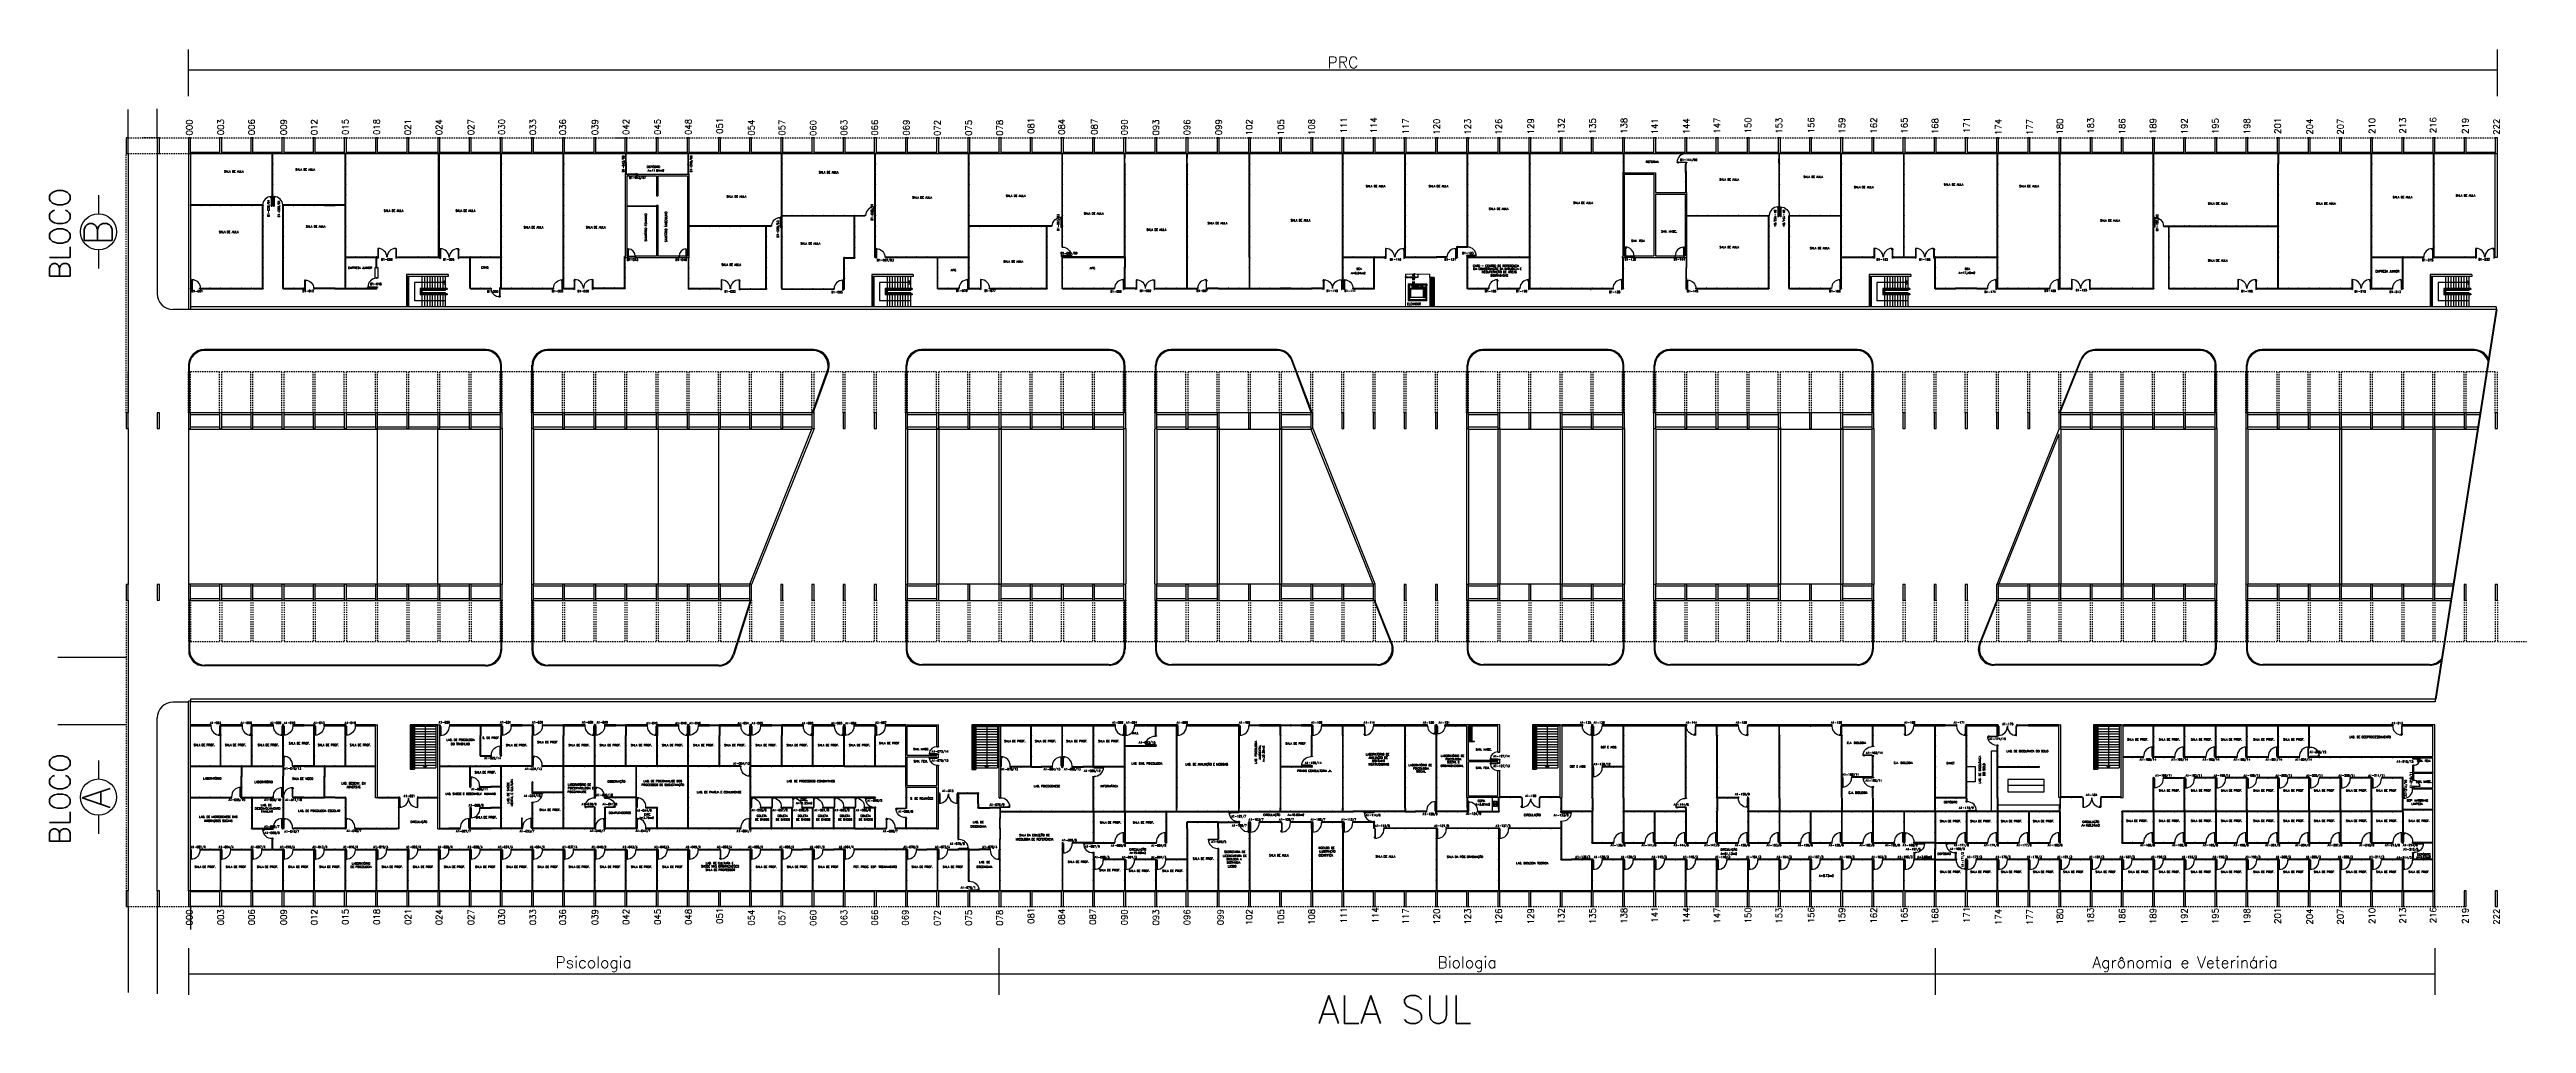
# Model space of a CAD drawing. Header units: millimetres. Extents: x 2641 to 2879, y 1208 to 1302.
import ezdxf
from ezdxf.enums import TextEntityAlignment as Align

# ---------------------------------------------------------------- set-up
doc = ezdxf.new("R2010")
doc.units = ezdxf.units.MM
doc.linetypes.add('HIDDEN', pattern=[0.375, 0.25, -0.125])
doc.linetypes.add('HIDDEN2', pattern=[0.1875, 0.125, -0.0625])
for name, color, linetype in [('1', 1, 'Continuous'), ('47', 1, 'Continuous'), ('ALV', 2, 'Continuous'), ('AR-ELV', 2, 'Continuous'), ('AR-PIS', 1, 'Continuous'), ('AR-PIS-DSN', 1, 'Continuous'), ('AREA', 2, 'Continuous'), ('BANC', 2, 'Continuous'), ('DIV', 2, 'Continuous'), ('DT-PRJ', 1, 'HIDDEN'), ('ESC', 1, 'Continuous'), ('ESQ', 1, 'Continuous'), ('ESTR', 3, 'Continuous'), ('NOPILAR1', 2, 'Continuous'), ('PAREDE', 1, 'Continuous'), ('PEÇAS', 1, 'Continuous'), ('PISO', 1, 'Continuous'), ('PORTA', 2, 'Continuous'), ('PROJ', 1, 'HIDDEN2'), ('SOLEIRA', 1, 'Continuous'), ('TEXT_CENTRO_CUSTO', 1, 'Continuous'), ('TEXTO', 2, 'Continuous'), ('TEXTO-ENDEREÇO', 2, 'Continuous'), ('TEXTOCENTROCUSTO', 2, 'Continuous'), ('TXT-IDENTIFICAÇÃO', 4, 'Continuous')]:
    doc.layers.add(name, color=color, linetype=linetype)
for name, color, linetype, lineweight in [('2COTA', 1, 'Continuous', 9), ('2H', 1, 'HIDDEN', 15), ('3', 1, 'Continuous', 25), ('AR-ESQ-VT1', 1, 'Continuous', 9), ('P', 1, 'Continuous', 18)]:
    doc.layers.add(name, color=color, linetype=linetype, lineweight=lineweight)
doc.styles.add('1', font='romans.shx')
doc.styles.add('LEGENDA', font='romans.shx', dxfattribs={"height": 0.2})
doc.styles.add('NOPILAR', font='simplex.shx', dxfattribs={"height": 0.6})
doc.styles.add('UNB-100', font='simplex.shx', dxfattribs={"height": 0.2})
doc.styles.add('UNB-100-1', font='simplex.shx', dxfattribs={"height": 0.2})
doc.dimstyles.new('1-600', dxfattribs={"dimtxt": 1.1, "dimasz": 2.5, "dimexe": 2, "dimexo": 4, "dimgap": 0.2, "dimtad": 1, "dimdec": 0, "dimzin": 4, "dimdsep": 46, "dimlunit": 6, "dimtxsty": '1', "dimblk1": 'NONE', "dimblk2": 'NONE', "dimsah": 1, "dimcen": 0, "dimclrd": 2, "dimclre": 2, "dimclrt": 2, "dimadec": 0, "dimazin": 0, "dimtfac": 1, "dimtdec": 0, "dimtmove": 2, "dimatfit": 3, "dimldrblk": 'NONE', "dimfxl": 1, "dimtolj": 1, "dimtzin": 0, "dimarcsym": 0})

# ---------------------------------------------------------------- blocks, each defined once
blk = doc.blocks.new('DIVMT-SLS')
for p, q in [((-0.03, 0.03), (-0.03, 0.006)), ((-0.008, 0.03), (-0.03, 0.03)), ((-0.0185, 0.006), (-0.03, 0.006)), ((-0.0185, -0.006), (-0.0185, 0.006)), ((-0.008, 0.03), (-0.008, 0.02)), ((-0.008, 0.02), (0.008, 0.02)), ((-0.0051, 0), (0.0051, 0)), ((0.0051, 0), (-0.0051, 0)), ((-0.0051, 0), (0.0051, 0)), ((0.97, -0.03), (0, 0.03)), ((0, -0.0051), (0, 0.0051)), ((0, 0.0051), (0, -0.0051)), ((0.008, 0.03), (0.008, 0.02)), ((0.008, 0.03), (0.03, 0.03)), ((0.0205, 0.006), (0.03, 0.006)), ((0.0205, -0.006), (0.0205, 0.006)), ((0.0205, 0.006), (0.0205, -0.006)), ((0.0205, 0.006), (0.03, 0.006)), ((0.97, 0.03), (0.03, 0.03)), ((0.03, 0.006), (0.03, 0.03)), ((0.03, -0.03), (0.03, 0.03)), ((0.03, -0.005), (0.03, 0.005)), ((0.97, 0.03), (0.97, 0.009)), ((0.97, 0.009), (0.97, 0.027)), ((0.9795, 0.006), (0.97, 0.006)), ((0.97, -0.005), (0.97, 0.005)), ((0.9795, 0.006), (0.9795, -0.006)), ((1.0051, 0), (0.9949, 0)), ((1, 0.0051), (1, -0.0051)), ((-0.0185, -0.006), (-0.03, -0.006)), ((-0.03, -0.03), (-0.03, -0.006)), ((-0.008, -0.03), (-0.03, -0.03)), ((-0.008, -0.03), (-0.008, -0.02)), ((-0.008, -0.02), (0.008, -0.02)), ((0.008, -0.03), (0.008, -0.02)), ((0.008, -0.03), (0.03, -0.03)), ((0.0205, -0.006), (0.03, -0.006)), ((0.0205, -0.006), (0.03, -0.006)), ((0.03, -0.006), (0.03, -0.03)), ((0.97, -0.03), (0.03, -0.03)), ((0.9795, -0.006), (0.97, -0.006)), ((0.97, -0.009), (0.97, -0.027))]:
    blk.add_line(p, q)
blk = doc.blocks.new('PILAR-SLS')
for points in [[(0, -1.5), (0.2, -1.5), (0.2, 0), (0, 0)], [(0, -27.99), (0.2, -27.99), (0.2, -26.49), (0, -26.49)], [(0, -44.5), (0.2, -44.5), (0.2, -43), (0, -43)], [(0, -72.5), (0, -74), (0.2, -74), (0.2, -72.5)]]:
    blk.add_lwpolyline(points, close=True)
blk = doc.blocks.new('PDV2E-SLS')
at = {"layer": 'DIV'}
for p, q in [((0.02, 0.92), (0.06, 0.92)), ((0.02, 0.92), (0.02, 0.83)), ((0.03, 0.83), (0.02, 0.83)), ((0.03, 0.91), (0.06, 0.91)), ((0.03, 0.91), (0.03, 0.83)), ((0.05, 0.05), (0.03, 0.05)), ((0.03, 0.05), (0.03, 0.03)), ((0.03, 0.04), (0.03, -0.03)), ((0.05, 0.02), (0.05, 0.05)), ((0.05, 0.02), (0.06, 0.02)), ((0.06, -0.05), (0.06, 0.02)), ((0.07, 0.05), (0.07, 0.96)), ((0.1, 0.96), (0.07, 0.96)), ((0.07, 0.05), (0.1, 0.05)), ((0.1, 0.05), (0.1, 0.96)), ((0.14, 0.92), (0.1, 0.92)), ((0.13, 0.91), (0.1, 0.91)), ((0.13, 0.91), (0.13, 0.83)), ((0.13, 0.83), (0.14, 0.83)), ((0.14, 0.92), (0.14, 0.83)), ((0.93, -0.05), (0.93, 0.02)), ((0.94, 0.02), (0.93, 0.02)), ((0.94, 0.05), (0.96, 0.05)), ((0.94, 0.02), (0.94, 0.05)), ((0.96, 0.05), (0.96, 0.03)), ((0.96, 0.04), (0.96, -0.03)), ((0.03, -0.03), (0.03, -0.05)), ((0.03, -0.05), (0.06, -0.05)), ((0.96, -0.05), (0.93, -0.05)), ((0.96, -0.03), (0.96, -0.05))]:
    blk.add_line(p, q, dxfattribs=at)
blk.add_arc((0.06, 0.1), 0.865, 356.6786, 90, dxfattribs=at)
blk = doc.blocks.new('DIV-SLS')
for p, q in [((-0.0051, 0), (0.0051, 0)), ((0, -0.0051), (0, 0.0051)), ((0.0205, 0.006), (0.03, 0.006)), ((0.0205, -0.006), (0.0205, 0.006)), ((0.03, 0.03), (0.97, 0.03)), ((0.03, 0.03), (0.03, -0.03)), ((0.03, 0.009), (0.03, 0.027)), ((0.03, 0.005), (0.03, -0.005)), ((0.97, 0.03), (0.97, -0.03)), ((0.9795, 0.006), (0.97, 0.006)), ((0.97, 0.005), (0.97, -0.005)), ((0.9795, -0.006), (0.9795, 0.006)), ((1.0051, 0), (0.9949, 0)), ((0.9949, 0), (1.0051, 0)), ((1, -0.0051), (1, 0.0051)), ((0.0205, -0.006), (0.03, -0.006)), ((0.03, -0.03), (0.03, -0.009)), ((0.03, -0.009), (0.03, -0.027)), ((0.03, -0.03), (0.97, -0.03)), ((0.9795, -0.006), (0.97, -0.006))]:
    blk.add_line(p, q)
blk = doc.blocks.new('MTINI-SLS')
for p, q in [((-0.01, 0), (0.01, 0)), ((0, 0), (0, 0.02)), ((0.01, 0.02), (0, 0.02)), ((0, -0.01), (0, 0.01)), ((0, -0.02), (0, 0)), ((0.01, 0.03), (0.03, 0.03)), ((0.01, 0.03), (0.01, 0.02)), ((0.02, 0.01), (0.03, 0.01)), ((0.02, 0.01), (0.02, -0.01)), ((0.02, 0.01), (0.03, 0.01)), ((0.02, 0), (0.02, 0)), ((0.03, 0.01), (0.03, 0.03)), ((0, -0.02), (0.01, -0.02)), ((0.01, -0.03), (0.01, -0.02)), ((0.01, -0.03), (0.03, -0.03)), ((0.02, -0.01), (0.03, -0.01)), ((0.02, -0.01), (0.03, -0.01)), ((0.03, -0.01), (0.03, -0.03))]:
    blk.add_line(p, q)
blk = doc.blocks.new('A$C51597B80')
at = {"layer": 'DIV'}
for p, q in [((0.02, 0.06), (0, 0.06)), ((0, 0.04), (0, 0.06)), ((0.01, 0.04), (0, 0.04)), ((0.01, 0.04), (0, 0.04)), ((0.01, 0.02), (0, 0.02)), ((0.01, 0.02), (0, 0.02)), ((0, 0.02), (0, 0)), ((0.02, 0), (0, 0)), ((0.01, 0.04), (0.01, 0.02)), ((0.01, 0.02), (0.01, 0.04)), ((0.02, 0.06), (0.02, 0.05)), ((0.04, 0.05), (0.02, 0.05)), ((0.04, 0.03), (0.02, 0.03)), ((0.02, 0.03), (0.04, 0.03)), ((0.04, 0.03), (0.02, 0.03)), ((0.04, 0.01), (0.02, 0.01)), ((0.02, 0), (0.02, 0.01)), ((0.03, 0.04), (0.03, 0.02)), ((0.03, 0.02), (0.03, 0.04)), ((0.04, 0.06), (0.06, 0.06)), ((0.04, 0.06), (0.04, 0.05)), ((0.04, 0), (0.04, 0.01)), ((0.04, 0), (0.06, 0)), ((0.05, 0.02), (0.05, 0.04)), ((0.05, 0.04), (0.06, 0.04)), ((0.05, 0.02), (0.06, 0.02)), ((0.06, 0.06), (0.06, 0.04)), ((0.06, 0), (0.06, 0.02))]:
    blk.add_line(p, q, dxfattribs=at)
blk = doc.blocks.new('PDV2D-SLS')
at = {"layer": 'DIV'}
for p, q in [((0.03, 0.05), (0.06, 0.05)), ((0.03, 0.03), (0.03, 0.05)), ((0.03, -0.04), (0.03, 0.03)), ((0.06, 0.05), (0.06, -0.02)), ((0.94, 0.05), (0.94, -0.02)), ((0.97, 0.05), (0.94, 0.05)), ((0.97, 0.03), (0.97, 0.05)), ((0.97, -0.04), (0.97, 0.03)), ((0.03, -0.05), (0.03, -0.03)), ((0.05, -0.05), (0.03, -0.05)), ((0.04, -0.92), (0.04, -0.83)), ((0.05, -0.83), (0.04, -0.83)), ((0.04, -0.92), (0.08, -0.92)), ((0.05, -0.02), (0.06, -0.02)), ((0.05, -0.02), (0.05, -0.05)), ((0.05, -0.91), (0.05, -0.83)), ((0.05, -0.91), (0.08, -0.91)), ((0.08, -0.05), (0.11, -0.05)), ((0.08, -0.05), (0.08, -0.96)), ((0.11, -0.96), (0.08, -0.96)), ((0.11, -0.05), (0.11, -0.96)), ((0.14, -0.91), (0.11, -0.91)), ((0.15, -0.92), (0.11, -0.92)), ((0.14, -0.91), (0.14, -0.83)), ((0.14, -0.83), (0.15, -0.83)), ((0.15, -0.92), (0.15, -0.83)), ((0.95, -0.02), (0.94, -0.02)), ((0.95, -0.02), (0.95, -0.05)), ((0.95, -0.05), (0.97, -0.05)), ((0.97, -0.05), (0.97, -0.03))]:
    blk.add_line(p, q, dxfattribs=at)
blk.add_arc((0.08, -0.1), 0.865, 270, 3.3214, dxfattribs=at)
blk = doc.blocks.new('MTT-SLS')
for p, q in [((-0.008, 0.03), (-0.03, 0.03)), ((-0.03, 0.03), (-0.03, 0.006)), ((-0.0185, 0.006), (-0.03, 0.006)), ((-0.0185, -0.006), (-0.0185, 0.006)), ((-0.008, 0.03), (-0.008, 0.02)), ((-0.008, 0.02), (0.008, 0.02)), ((-0.0051, 0), (0.0051, 0)), ((0, -0.0051), (0, 0.0051)), ((0.008, 0.03), (0.03, 0.03)), ((0.008, 0.03), (0.008, 0.02)), ((0.0205, -0.006), (0.0205, 0.006)), ((0.0205, 0.006), (0.03, 0.006)), ((0.03, 0.006), (0.03, 0.03)), ((-0.03, -0.03), (-0.03, -0.006)), ((-0.0185, -0.006), (-0.03, -0.006)), ((-0.008, -0.03), (-0.03, -0.03)), ((-0.008, -0.02), (0.008, -0.02)), ((-0.008, -0.03), (-0.008, -0.02)), ((0.008, -0.03), (0.008, -0.02)), ((0.008, -0.03), (0.03, -0.03)), ((0.0205, -0.006), (0.03, -0.006)), ((0.03, -0.006), (0.03, -0.03))]:
    blk.add_line(p, q)
blk = doc.blocks.new('PDV1E-SLS')
at = {"layer": 'DIV'}
for p, q in [((-0.94, 0.07), (-0.91, 0.07)), ((-0.94, 0.06), (-0.94, 0.07)), ((-0.94, -0.06), (-0.94, 0.06)), ((-0.91, 0.07), (-0.91, -0.04)), ((0, 0.07), (-0.03, 0.07)), ((-0.03, 0.07), (-0.03, -0.04)), ((0, 0.06), (0, 0.07)), ((0, -0.06), (0, 0.06)), ((0, 0), (0.01, 0)), ((-0.94, -0.07), (-0.94, -0.06)), ((-0.92, -0.07), (-0.94, -0.07)), ((-0.92, -0.04), (-0.92, -0.07)), ((-0.92, -0.04), (-0.91, -0.04)), ((-0.11, -0.81), (-0.12, -0.81)), ((-0.12, -0.9), (-0.12, -0.81)), ((-0.12, -0.9), (-0.08, -0.9)), ((-0.11, -0.89), (-0.11, -0.81)), ((-0.11, -0.89), (-0.08, -0.89)), ((-0.08, -0.08), (-0.08, -0.94)), ((-0.05, -0.08), (-0.08, -0.08)), ((-0.08, -0.94), (-0.05, -0.94)), ((-0.05, -0.08), (-0.05, -0.94)), ((-0.02, -0.89), (-0.05, -0.89)), ((-0.01, -0.9), (-0.05, -0.9)), ((-0.02, -0.04), (-0.03, -0.04)), ((-0.02, -0.04), (-0.02, -0.07)), ((-0.02, -0.07), (0, -0.07)), ((-0.02, -0.81), (-0.01, -0.81)), ((-0.02, -0.89), (-0.02, -0.81)), ((-0.01, -0.9), (-0.01, -0.81)), ((0, -0.07), (0, -0.06))]:
    blk.add_line(p, q, dxfattribs=at)
blk.add_arc((-0.05, -0.08), 0.865, 180, 270, dxfattribs=at)
blk = doc.blocks.new('ESCSLA-SLS')
for p, q in [((0, 0), (2.66, 0)), ((2.66, 0), (2.66, -4.29)), ((0, -0.1), (2.56, -0.1)), ((2.26, -0.14), (0.2, -0.14)), ((0.2, -0.14), (0.2, -4.14)), ((2.26, -0.39), (0.2, -0.39)), ((2.26, -0.64), (0.2, -0.64)), ((2.26, -0.89), (0.2, -0.89)), ((2.26, -1.14), (0.2, -1.14)), ((2.26, -1.39), (0.2, -1.39)), ((2.26, -1.64), (0.2, -1.64)), ((2.26, -1.89), (0.2, -1.89)), ((2.26, -2.14), (0.2, -2.14)), ((2.26, -0.14), (2.26, -4.29)), ((2.36, -0.14), (2.36, -4.19)), ((2.46, -0.14), (2.36, -0.14)), ((2.46, -0.39), (2.36, -0.39)), ((2.46, -0.64), (2.36, -0.64)), ((2.46, -0.89), (2.36, -0.89)), ((2.46, -1.14), (2.36, -1.14)), ((2.46, -1.39), (2.36, -1.39)), ((2.46, -1.64), (2.36, -1.64)), ((2.46, -1.89), (2.36, -1.89)), ((2.46, -2.14), (2.36, -2.14)), ((2.46, -0.14), (2.46, -4.14)), ((2.46, -0.14), (2.46, -4.14)), ((2.56, -0.1), (2.56, -4.19)), ((2.26, -2.39), (0.2, -2.39)), ((2.26, -2.64), (0.2, -2.64)), ((2.26, -2.89), (0.2, -2.89)), ((2.26, -3.14), (0.2, -3.14)), ((2.26, -3.39), (0.2, -3.39)), ((2.26, -3.64), (0.2, -3.64)), ((2.26, -3.89), (0.2, -3.89)), ((2.26, -4.14), (0.2, -4.14)), ((2.66, -4.29), (2.26, -4.29)), ((2.46, -2.39), (2.36, -2.39)), ((2.46, -2.64), (2.36, -2.64)), ((2.46, -2.89), (2.36, -2.89)), ((2.46, -3.14), (2.36, -3.14)), ((2.46, -3.39), (2.36, -3.39)), ((2.46, -3.64), (2.36, -3.64)), ((2.46, -3.89), (2.36, -3.89)), ((2.46, -4.14), (2.36, -4.14)), ((2.56, -4.19), (2.36, -4.19))]:
    blk.add_line(p, q)
blk = doc.blocks.new('PDV1D-SLS')
at = {"layer": 'DIV'}
for p, q in [((0, 0), (-0.01, 0)), ((0, 0.06), (0, 0.07)), ((0, 0.07), (0.03, 0.07)), ((0, -0.06), (0, 0.06)), ((0.03, 0.07), (0.03, -0.04)), ((0.91, 0.07), (0.91, -0.04)), ((0.94, 0.07), (0.91, 0.07)), ((0.94, 0.06), (0.94, 0.07)), ((0.94, -0.06), (0.94, 0.06)), ((0, -0.07), (0, -0.06)), ((0.02, -0.07), (0, -0.07)), ((0.02, -0.81), (0.01, -0.81)), ((0.01, -0.9), (0.01, -0.81)), ((0.01, -0.9), (0.05, -0.9)), ((0.02, -0.04), (0.03, -0.04)), ((0.02, -0.04), (0.02, -0.07)), ((0.02, -0.89), (0.02, -0.81)), ((0.02, -0.89), (0.05, -0.89)), ((0.05, -0.08), (0.05, -0.94)), ((0.05, -0.08), (0.08, -0.08)), ((0.08, -0.94), (0.05, -0.94)), ((0.08, -0.08), (0.08, -0.94)), ((0.11, -0.89), (0.08, -0.89)), ((0.12, -0.9), (0.08, -0.9)), ((0.11, -0.81), (0.12, -0.81)), ((0.11, -0.89), (0.11, -0.81)), ((0.12, -0.9), (0.12, -0.81)), ((0.92, -0.04), (0.91, -0.04)), ((0.92, -0.04), (0.92, -0.07)), ((0.92, -0.07), (0.94, -0.07)), ((0.94, -0.07), (0.94, -0.06))]:
    blk.add_line(p, q, dxfattribs=at)
blk.add_arc((0.05, -0.08), 0.865, 270, 0, dxfattribs=at)
blk = doc.blocks.new('A$C4205519C')
at = {"layer": 'DIV'}
for p, q in [((0, 0.04), (0, 0.06)), ((0.02, 0.06), (0, 0.06)), ((0, 0.04), (0.01, 0.04)), ((0, 0.02), (0, 0)), ((0, 0.02), (0.01, 0.02)), ((0, 0), (0.02, 0)), ((0.01, 0.02), (0.01, 0.04)), ((0.02, 0.05), (0.02, 0.06)), ((0.02, 0.05), (0.02, 0.06)), ((0.02, 0.05), (0.04, 0.05)), ((0.04, 0.05), (0.02, 0.05)), ((0.02, 0.03), (0.04, 0.03)), ((0.04, 0.03), (0.02, 0.03)), ((0.04, 0.01), (0.02, 0.01)), ((0.02, 0.01), (0.02, 0)), ((0.03, 0.02), (0.03, 0.04)), ((0.03, 0.04), (0.03, 0.02)), ((0.03, 0.02), (0.03, 0.04)), ((0.04, 0.05), (0.04, 0.06)), ((0.04, 0.05), (0.04, 0.06)), ((0.04, 0.06), (0.06, 0.06)), ((0.04, 0.01), (0.04, 0)), ((0.06, 0), (0.04, 0)), ((0.05, 0.02), (0.05, 0.04)), ((0.06, 0.04), (0.05, 0.04)), ((0.06, 0.02), (0.05, 0.02)), ((0.06, 0.04), (0.06, 0.06)), ((0.06, 0.02), (0.06, 0))]:
    blk.add_line(p, q, dxfattribs=at)
blk = doc.blocks.new('A$C4C62615A')
at = {"layer": 'DIV'}
for p, q in [((0, 0.04), (0, 0.06)), ((0.02, 0.06), (0, 0.06)), ((0, 0.04), (0.01, 0.04)), ((0, 0.02), (0, 0)), ((0, 0.02), (0.01, 0.02)), ((0, 0), (0.02, 0)), ((0.01, 0.02), (0.01, 0.04)), ((0.02, 0.05), (0.02, 0.06)), ((0.02, 0.05), (0.02, 0.06)), ((0.02, 0.05), (0.04, 0.05)), ((0.04, 0.05), (0.02, 0.05)), ((0.02, 0.03), (0.04, 0.03)), ((0.04, 0.03), (0.02, 0.03)), ((0.04, 0.01), (0.02, 0.01)), ((0.02, 0.01), (0.02, 0)), ((0.03, 0.02), (0.03, 0.04)), ((0.03, 0.04), (0.03, 0.02)), ((0.03, 0.02), (0.03, 0.04)), ((0.04, 0.05), (0.04, 0.06)), ((0.04, 0.05), (0.04, 0.06)), ((0.04, 0.06), (0.06, 0.06)), ((0.04, 0.01), (0.04, 0)), ((0.06, 0), (0.04, 0)), ((0.05, 0.02), (0.05, 0.04)), ((0.06, 0.04), (0.05, 0.04)), ((0.06, 0.02), (0.05, 0.02)), ((0.06, 0.04), (0.06, 0.06)), ((0.06, 0.02), (0.06, 0))]:
    blk.add_line(p, q, dxfattribs=at)
blk = doc.blocks.new('A$C176C1979')
at = {"layer": 'DIV'}
for p, q in [((0, 0.04), (0, 0.06)), ((0.02, 0.06), (0, 0.06)), ((0, 0.04), (0.01, 0.04)), ((0, 0.02), (0, 0)), ((0, 0.02), (0.01, 0.02)), ((0, 0), (0.02, 0)), ((0.01, 0.02), (0.01, 0.04)), ((0.02, 0.05), (0.02, 0.06)), ((0.02, 0.05), (0.02, 0.06)), ((0.02, 0.05), (0.04, 0.05)), ((0.04, 0.05), (0.02, 0.05)), ((0.02, 0.03), (0.04, 0.03)), ((0.04, 0.03), (0.02, 0.03)), ((0.04, 0.01), (0.02, 0.01)), ((0.02, 0.01), (0.02, 0)), ((0.03, 0.02), (0.03, 0.04)), ((0.03, 0.04), (0.03, 0.02)), ((0.03, 0.02), (0.03, 0.04)), ((0.04, 0.05), (0.04, 0.06)), ((0.04, 0.05), (0.04, 0.06)), ((0.04, 0.06), (0.06, 0.06)), ((0.04, 0.01), (0.04, 0)), ((0.06, 0), (0.04, 0)), ((0.05, 0.02), (0.05, 0.04)), ((0.06, 0.04), (0.05, 0.04)), ((0.06, 0.02), (0.05, 0.02)), ((0.06, 0.04), (0.06, 0.06)), ((0.06, 0.02), (0.06, 0))]:
    blk.add_line(p, q, dxfattribs=at)
blk = doc.blocks.new('PE80-SLS')
for p, q in [((0.07, 0), (-0.07, 0)), ((-0.07, -0.03), (-0.07, 0)), ((0.07, 0), (0.07, -0.02)), ((0.78, 0.01), (0.69, 0.01)), ((0.69, 0), (0.69, 0.01)), ((0.78, 0.01), (0.78, -0.03)), ((0.04, -0.03), (-0.07, -0.03)), ((0.04, -0.77), (-0.07, -0.77)), ((-0.07, -0.77), (-0.07, -0.8)), ((0.07, -0.8), (-0.07, -0.8)), ((0.07, -0.8), (-0.07, -0.8)), ((0.07, -0.02), (0.04, -0.02)), ((0.04, -0.03), (0.04, -0.02)), ((0.04, -0.77), (0.04, -0.78)), ((0.07, -0.78), (0.04, -0.78)), ((0.07, -0.8), (0.07, -0.78)), ((0.08, -0.03), (0.82, -0.03)), ((0.08, -0.03), (0.08, -0.06)), ((0.08, -0.06), (0.82, -0.06)), ((0.77, 0), (0.69, 0)), ((0.77, -0.09), (0.69, -0.09)), ((0.69, -0.09), (0.69, -0.1)), ((0.78, -0.1), (0.69, -0.1)), ((0.77, 0), (0.77, -0.03)), ((0.77, -0.09), (0.77, -0.06)), ((0.78, -0.1), (0.78, -0.06)), ((0.82, -0.06), (0.82, -0.03))]:
    blk.add_line(p, q)
blk.add_arc((0.09, -0.03), 0.731, 270, 357.3429)
blk = doc.blocks.new('A$C48FB02A6')
at = {"layer": 'DIV'}
for p, q in [((0, 0.04), (0, 0.06)), ((0.02, 0.06), (0, 0.06)), ((0, 0.04), (0.01, 0.04)), ((0, 0.02), (0, 0)), ((0, 0.02), (0.01, 0.02)), ((0, 0), (0.02, 0)), ((0.01, 0.02), (0.01, 0.04)), ((0.02, 0.05), (0.02, 0.06)), ((0.02, 0.05), (0.02, 0.06)), ((0.02, 0.05), (0.04, 0.05)), ((0.04, 0.05), (0.02, 0.05)), ((0.02, 0.03), (0.04, 0.03)), ((0.04, 0.03), (0.02, 0.03)), ((0.04, 0.01), (0.02, 0.01)), ((0.02, 0.01), (0.02, 0)), ((0.03, 0.02), (0.03, 0.04)), ((0.03, 0.04), (0.03, 0.02)), ((0.03, 0.02), (0.03, 0.04)), ((0.04, 0.05), (0.04, 0.06)), ((0.04, 0.05), (0.04, 0.06)), ((0.04, 0.06), (0.06, 0.06)), ((0.04, 0.01), (0.04, 0)), ((0.06, 0), (0.04, 0)), ((0.05, 0.02), (0.05, 0.04)), ((0.06, 0.04), (0.05, 0.04)), ((0.06, 0.02), (0.05, 0.02)), ((0.06, 0.04), (0.06, 0.06)), ((0.06, 0.02), (0.06, 0))]:
    blk.add_line(p, q, dxfattribs=at)
blk = doc.blocks.new('A$C40560D69')
at = {"layer": 'DIV'}
for p, q in [((0, 0.04), (0, 0.06)), ((0.02, 0.06), (0, 0.06)), ((0, 0.04), (0.01, 0.04)), ((0, 0.02), (0, 0)), ((0, 0.02), (0.01, 0.02)), ((0, 0), (0.02, 0)), ((0.01, 0.02), (0.01, 0.04)), ((0.02, 0.05), (0.02, 0.06)), ((0.02, 0.05), (0.02, 0.06)), ((0.02, 0.05), (0.04, 0.05)), ((0.04, 0.05), (0.02, 0.05)), ((0.02, 0.03), (0.04, 0.03)), ((0.04, 0.03), (0.02, 0.03)), ((0.04, 0.01), (0.02, 0.01)), ((0.02, 0.01), (0.02, 0)), ((0.03, 0.02), (0.03, 0.04)), ((0.03, 0.04), (0.03, 0.02)), ((0.03, 0.02), (0.03, 0.04)), ((0.04, 0.05), (0.04, 0.06)), ((0.04, 0.05), (0.04, 0.06)), ((0.04, 0.06), (0.06, 0.06)), ((0.04, 0.01), (0.04, 0)), ((0.06, 0), (0.04, 0)), ((0.05, 0.02), (0.05, 0.04)), ((0.06, 0.04), (0.05, 0.04)), ((0.06, 0.02), (0.05, 0.02)), ((0.06, 0.04), (0.06, 0.06)), ((0.06, 0.02), (0.06, 0))]:
    blk.add_line(p, q, dxfattribs=at)
blk = doc.blocks.new('A$C05182219')
at = {"layer": 'DIV'}
for p, q in [((0, 0.04), (0, 0.06)), ((0.02, 0.06), (0, 0.06)), ((0, 0.04), (0.01, 0.04)), ((0, 0.02), (0, 0)), ((0, 0.02), (0.01, 0.02)), ((0, 0), (0.02, 0)), ((0.01, 0.02), (0.01, 0.04)), ((0.02, 0.05), (0.02, 0.06)), ((0.02, 0.05), (0.02, 0.06)), ((0.02, 0.05), (0.04, 0.05)), ((0.04, 0.05), (0.02, 0.05)), ((0.02, 0.03), (0.04, 0.03)), ((0.04, 0.03), (0.02, 0.03)), ((0.04, 0.01), (0.02, 0.01)), ((0.02, 0.01), (0.02, 0)), ((0.03, 0.02), (0.03, 0.04)), ((0.03, 0.04), (0.03, 0.02)), ((0.03, 0.02), (0.03, 0.04)), ((0.04, 0.05), (0.04, 0.06)), ((0.04, 0.05), (0.04, 0.06)), ((0.04, 0.06), (0.06, 0.06)), ((0.04, 0.01), (0.04, 0)), ((0.06, 0), (0.04, 0)), ((0.05, 0.02), (0.05, 0.04)), ((0.06, 0.04), (0.05, 0.04)), ((0.06, 0.02), (0.05, 0.02)), ((0.06, 0.04), (0.06, 0.06)), ((0.06, 0.02), (0.06, 0))]:
    blk.add_line(p, q, dxfattribs=at)
blk = doc.blocks.new('A$C59127E7D')
at = {"layer": 'DIV'}
for p, q in [((0, 0.04), (0, 0.06)), ((0.02, 0.06), (0, 0.06)), ((0, 0.04), (0.01, 0.04)), ((0, 0.02), (0, 0)), ((0, 0.02), (0.01, 0.02)), ((0, 0), (0.02, 0)), ((0.01, 0.02), (0.01, 0.04)), ((0.02, 0.05), (0.02, 0.06)), ((0.02, 0.05), (0.02, 0.06)), ((0.02, 0.05), (0.04, 0.05)), ((0.04, 0.05), (0.02, 0.05)), ((0.02, 0.03), (0.04, 0.03)), ((0.04, 0.03), (0.02, 0.03)), ((0.04, 0.01), (0.02, 0.01)), ((0.02, 0.01), (0.02, 0)), ((0.03, 0.02), (0.03, 0.04)), ((0.03, 0.04), (0.03, 0.02)), ((0.03, 0.02), (0.03, 0.04)), ((0.04, 0.05), (0.04, 0.06)), ((0.04, 0.05), (0.04, 0.06)), ((0.04, 0.06), (0.06, 0.06)), ((0.04, 0.01), (0.04, 0)), ((0.06, 0), (0.04, 0)), ((0.05, 0.02), (0.05, 0.04)), ((0.06, 0.04), (0.05, 0.04)), ((0.06, 0.02), (0.05, 0.02)), ((0.06, 0.04), (0.06, 0.06)), ((0.06, 0.02), (0.06, 0))]:
    blk.add_line(p, q, dxfattribs=at)
blk = doc.blocks.new('A$C0CCB7721')
at = {"layer": 'DIV'}
for p, q in [((0, 0.04), (0, 0.06)), ((0.02, 0.06), (0, 0.06)), ((0, 0.04), (0.01, 0.04)), ((0, 0.02), (0, 0)), ((0, 0.02), (0.01, 0.02)), ((0, 0), (0.02, 0)), ((0.01, 0.02), (0.01, 0.04)), ((0.02, 0.05), (0.02, 0.06)), ((0.02, 0.05), (0.02, 0.06)), ((0.02, 0.05), (0.04, 0.05)), ((0.04, 0.05), (0.02, 0.05)), ((0.02, 0.03), (0.04, 0.03)), ((0.04, 0.03), (0.02, 0.03)), ((0.04, 0.01), (0.02, 0.01)), ((0.02, 0.01), (0.02, 0)), ((0.03, 0.02), (0.03, 0.04)), ((0.03, 0.04), (0.03, 0.02)), ((0.03, 0.02), (0.03, 0.04)), ((0.04, 0.05), (0.04, 0.06)), ((0.04, 0.05), (0.04, 0.06)), ((0.04, 0.06), (0.06, 0.06)), ((0.04, 0.01), (0.04, 0)), ((0.06, 0), (0.04, 0)), ((0.05, 0.02), (0.05, 0.04)), ((0.06, 0.04), (0.05, 0.04)), ((0.06, 0.02), (0.05, 0.02)), ((0.06, 0.04), (0.06, 0.06)), ((0.06, 0.02), (0.06, 0))]:
    blk.add_line(p, q, dxfattribs=at)
blk = doc.blocks.new('A$C33A77570')
at = {"layer": 'DIV'}
for p, q in [((0, 0.04), (0, 0.06)), ((0.02, 0.06), (0, 0.06)), ((0, 0.04), (0.01, 0.04)), ((0, 0.02), (0, 0)), ((0, 0.02), (0.01, 0.02)), ((0, 0), (0.02, 0)), ((0.01, 0.02), (0.01, 0.04)), ((0.02, 0.05), (0.02, 0.06)), ((0.02, 0.05), (0.02, 0.06)), ((0.02, 0.05), (0.04, 0.05)), ((0.04, 0.05), (0.02, 0.05)), ((0.02, 0.03), (0.04, 0.03)), ((0.04, 0.03), (0.02, 0.03)), ((0.04, 0.01), (0.02, 0.01)), ((0.02, 0.01), (0.02, 0)), ((0.03, 0.02), (0.03, 0.04)), ((0.03, 0.04), (0.03, 0.02)), ((0.03, 0.02), (0.03, 0.04)), ((0.04, 0.05), (0.04, 0.06)), ((0.04, 0.05), (0.04, 0.06)), ((0.04, 0.06), (0.06, 0.06)), ((0.04, 0.01), (0.04, 0)), ((0.06, 0), (0.04, 0)), ((0.05, 0.02), (0.05, 0.04)), ((0.06, 0.04), (0.05, 0.04)), ((0.06, 0.02), (0.05, 0.02)), ((0.06, 0.04), (0.06, 0.06)), ((0.06, 0.02), (0.06, 0))]:
    blk.add_line(p, q, dxfattribs=at)
blk = doc.blocks.new('A$C601D5D4B')
at = {"layer": 'DIV'}
for p, q in [((0, 0.04), (0, 0.06)), ((0.02, 0.06), (0, 0.06)), ((0, 0.04), (0.01, 0.04)), ((0, 0.02), (0, 0)), ((0, 0.02), (0.01, 0.02)), ((0, 0), (0.02, 0)), ((0.01, 0.02), (0.01, 0.04)), ((0.02, 0.05), (0.02, 0.06)), ((0.02, 0.05), (0.02, 0.06)), ((0.02, 0.05), (0.04, 0.05)), ((0.04, 0.05), (0.02, 0.05)), ((0.02, 0.03), (0.04, 0.03)), ((0.04, 0.03), (0.02, 0.03)), ((0.04, 0.01), (0.02, 0.01)), ((0.02, 0.01), (0.02, 0)), ((0.03, 0.02), (0.03, 0.04)), ((0.03, 0.04), (0.03, 0.02)), ((0.03, 0.02), (0.03, 0.04)), ((0.04, 0.05), (0.04, 0.06)), ((0.04, 0.05), (0.04, 0.06)), ((0.04, 0.06), (0.06, 0.06)), ((0.04, 0.01), (0.04, 0)), ((0.06, 0), (0.04, 0)), ((0.05, 0.02), (0.05, 0.04)), ((0.06, 0.04), (0.05, 0.04)), ((0.06, 0.02), (0.05, 0.02)), ((0.06, 0.04), (0.06, 0.06)), ((0.06, 0.02), (0.06, 0))]:
    blk.add_line(p, q, dxfattribs=at)
blk = doc.blocks.new('A$C65E70D11')
at = {"layer": 'DIV'}
for p, q in [((0, 0.04), (0, 0.06)), ((0.02, 0.06), (0, 0.06)), ((0, 0.04), (0.01, 0.04)), ((0, 0.02), (0, 0)), ((0, 0.02), (0.01, 0.02)), ((0, 0), (0.02, 0)), ((0.01, 0.02), (0.01, 0.04)), ((0.02, 0.05), (0.02, 0.06)), ((0.02, 0.05), (0.02, 0.06)), ((0.02, 0.05), (0.04, 0.05)), ((0.04, 0.05), (0.02, 0.05)), ((0.02, 0.03), (0.04, 0.03)), ((0.04, 0.03), (0.02, 0.03)), ((0.04, 0.01), (0.02, 0.01)), ((0.02, 0.01), (0.02, 0)), ((0.03, 0.02), (0.03, 0.04)), ((0.03, 0.04), (0.03, 0.02)), ((0.03, 0.02), (0.03, 0.04)), ((0.04, 0.05), (0.04, 0.06)), ((0.04, 0.05), (0.04, 0.06)), ((0.04, 0.06), (0.06, 0.06)), ((0.04, 0.01), (0.04, 0)), ((0.06, 0), (0.04, 0)), ((0.05, 0.02), (0.05, 0.04)), ((0.06, 0.04), (0.05, 0.04)), ((0.06, 0.02), (0.05, 0.02)), ((0.06, 0.04), (0.06, 0.06)), ((0.06, 0.02), (0.06, 0))]:
    blk.add_line(p, q, dxfattribs=at)
blk = doc.blocks.new('A$C2A1C252F')
at = {"layer": 'DIV'}
for p, q in [((0, 0.04), (0, 0.06)), ((0.02, 0.06), (0, 0.06)), ((0, 0.04), (0.01, 0.04)), ((0, 0.02), (0, 0)), ((0, 0.02), (0.01, 0.02)), ((0, 0), (0.02, 0)), ((0.01, 0.02), (0.01, 0.04)), ((0.02, 0.05), (0.02, 0.06)), ((0.02, 0.05), (0.02, 0.06)), ((0.02, 0.05), (0.04, 0.05)), ((0.04, 0.05), (0.02, 0.05)), ((0.02, 0.03), (0.04, 0.03)), ((0.04, 0.03), (0.02, 0.03)), ((0.04, 0.01), (0.02, 0.01)), ((0.02, 0.01), (0.02, 0)), ((0.03, 0.02), (0.03, 0.04)), ((0.03, 0.04), (0.03, 0.02)), ((0.03, 0.02), (0.03, 0.04)), ((0.04, 0.05), (0.04, 0.06)), ((0.04, 0.05), (0.04, 0.06)), ((0.04, 0.06), (0.06, 0.06)), ((0.04, 0.01), (0.04, 0)), ((0.06, 0), (0.04, 0)), ((0.05, 0.02), (0.05, 0.04)), ((0.06, 0.04), (0.05, 0.04)), ((0.06, 0.02), (0.05, 0.02)), ((0.06, 0.04), (0.06, 0.06)), ((0.06, 0.02), (0.06, 0))]:
    blk.add_line(p, q, dxfattribs=at)
blk = doc.blocks.new('A$C1DFC3B43')
at = {"layer": 'DIV'}
for p, q in [((0, 0.04), (0, 0.06)), ((0.02, 0.06), (0, 0.06)), ((0, 0.04), (0.01, 0.04)), ((0, 0.02), (0, 0)), ((0, 0.02), (0.01, 0.02)), ((0, 0), (0.02, 0)), ((0.01, 0.02), (0.01, 0.04)), ((0.02, 0.05), (0.02, 0.06)), ((0.02, 0.05), (0.02, 0.06)), ((0.02, 0.05), (0.04, 0.05)), ((0.04, 0.05), (0.02, 0.05)), ((0.02, 0.03), (0.04, 0.03)), ((0.04, 0.03), (0.02, 0.03)), ((0.04, 0.01), (0.02, 0.01)), ((0.02, 0.01), (0.02, 0)), ((0.03, 0.02), (0.03, 0.04)), ((0.03, 0.04), (0.03, 0.02)), ((0.03, 0.02), (0.03, 0.04)), ((0.04, 0.05), (0.04, 0.06)), ((0.04, 0.05), (0.04, 0.06)), ((0.04, 0.06), (0.06, 0.06)), ((0.04, 0.01), (0.04, 0)), ((0.06, 0), (0.04, 0)), ((0.05, 0.02), (0.05, 0.04)), ((0.06, 0.04), (0.05, 0.04)), ((0.06, 0.02), (0.05, 0.02)), ((0.06, 0.04), (0.06, 0.06)), ((0.06, 0.02), (0.06, 0))]:
    blk.add_line(p, q, dxfattribs=at)
blk = doc.blocks.new('A$C4A392813')
at = {"layer": 'DIV'}
for p, q in [((0, 0.04), (0, 0.06)), ((0.02, 0.06), (0, 0.06)), ((0, 0.04), (0.01, 0.04)), ((0, 0.02), (0, 0)), ((0, 0.02), (0.01, 0.02)), ((0, 0), (0.02, 0)), ((0.01, 0.02), (0.01, 0.04)), ((0.02, 0.05), (0.02, 0.06)), ((0.02, 0.05), (0.02, 0.06)), ((0.02, 0.05), (0.04, 0.05)), ((0.04, 0.05), (0.02, 0.05)), ((0.02, 0.03), (0.04, 0.03)), ((0.04, 0.03), (0.02, 0.03)), ((0.04, 0.01), (0.02, 0.01)), ((0.02, 0.01), (0.02, 0)), ((0.03, 0.02), (0.03, 0.04)), ((0.03, 0.04), (0.03, 0.02)), ((0.03, 0.02), (0.03, 0.04)), ((0.04, 0.05), (0.04, 0.06)), ((0.04, 0.05), (0.04, 0.06)), ((0.04, 0.06), (0.06, 0.06)), ((0.04, 0.01), (0.04, 0)), ((0.06, 0), (0.04, 0)), ((0.05, 0.02), (0.05, 0.04)), ((0.06, 0.04), (0.05, 0.04)), ((0.06, 0.02), (0.05, 0.02)), ((0.06, 0.04), (0.06, 0.06)), ((0.06, 0.02), (0.06, 0))]:
    blk.add_line(p, q, dxfattribs=at)
blk = doc.blocks.new('A$C6D4F2E51')
at = {"layer": 'DIV'}
for p, q in [((0, 0.04), (0, 0.06)), ((0.02, 0.06), (0, 0.06)), ((0, 0.04), (0.01, 0.04)), ((0, 0.02), (0, 0)), ((0, 0.02), (0.01, 0.02)), ((0, 0), (0.02, 0)), ((0.01, 0.02), (0.01, 0.04)), ((0.02, 0.05), (0.02, 0.06)), ((0.02, 0.05), (0.02, 0.06)), ((0.02, 0.05), (0.04, 0.05)), ((0.04, 0.05), (0.02, 0.05)), ((0.02, 0.03), (0.04, 0.03)), ((0.04, 0.03), (0.02, 0.03)), ((0.04, 0.01), (0.02, 0.01)), ((0.02, 0.01), (0.02, 0)), ((0.03, 0.02), (0.03, 0.04)), ((0.03, 0.04), (0.03, 0.02)), ((0.03, 0.02), (0.03, 0.04)), ((0.04, 0.05), (0.04, 0.06)), ((0.04, 0.05), (0.04, 0.06)), ((0.04, 0.06), (0.06, 0.06)), ((0.04, 0.01), (0.04, 0)), ((0.06, 0), (0.04, 0)), ((0.05, 0.02), (0.05, 0.04)), ((0.06, 0.04), (0.05, 0.04)), ((0.06, 0.02), (0.05, 0.02)), ((0.06, 0.04), (0.06, 0.06)), ((0.06, 0.02), (0.06, 0))]:
    blk.add_line(p, q, dxfattribs=at)
blk = doc.blocks.new('DIVINI-SLS')
for p, q in [((-0.01, 0), (0, 0)), ((0.01, 0.02), (0, 0.02)), ((0, 0), (0, 0.02)), ((0, -0.01), (0, 0)), ((0, -0.02), (0, 0)), ((0.01, 0.03), (0.03, 0.03)), ((0.01, 0.03), (0.01, 0.02)), ((0.02, 0.01), (0.03, 0.01)), ((0.02, 0.01), (0.02, -0.01)), ((0.02, 0.01), (0.03, 0.01)), ((0.02, 0), (0.02, 0)), ((0.97, 0.03), (0.03, 0.03)), ((0.03, -0.03), (0.03, 0.03)), ((0.03, 0.01), (0.03, 0.03)), ((0.03, -0.01), (0.03, 0)), ((0.97, 0.03), (0.97, 0.01)), ((0.97, 0.01), (0.97, 0.03)), ((0.97, -0.03), (0.97, 0.03)), ((0.98, 0.01), (0.97, 0.01)), ((0.97, -0.01), (0.97, 0)), ((0.98, 0.01), (0.98, -0.01)), ((0.99, 0), (1.01, 0)), ((1, 0.01), (1, -0.01)), ((0, -0.02), (0.01, -0.02)), ((0.01, -0.03), (0.01, -0.02)), ((0.01, -0.03), (0.03, -0.03)), ((0.02, -0.01), (0.03, -0.01)), ((0.02, -0.01), (0.03, -0.01)), ((0.03, -0.01), (0.03, -0.03)), ((0.97, -0.03), (0.03, -0.03)), ((0.98, -0.01), (0.97, -0.01)), ((0.97, -0.01), (0.97, -0.03))]:
    blk.add_line(p, q)
blk = doc.blocks.new('A$C058A0A7E')
at = {"layer": 'DIV'}
for p, q in [((0, 0.04), (0, 0.06)), ((0.02, 0.06), (0, 0.06)), ((0, 0.04), (0.01, 0.04)), ((0, 0.02), (0, 0)), ((0, 0.02), (0.01, 0.02)), ((0, 0), (0.02, 0)), ((0.01, 0.02), (0.01, 0.04)), ((0.02, 0.05), (0.02, 0.06)), ((0.02, 0.05), (0.02, 0.06)), ((0.02, 0.05), (0.04, 0.05)), ((0.04, 0.05), (0.02, 0.05)), ((0.02, 0.03), (0.04, 0.03)), ((0.04, 0.03), (0.02, 0.03)), ((0.04, 0.01), (0.02, 0.01)), ((0.02, 0.01), (0.02, 0)), ((0.03, 0.02), (0.03, 0.04)), ((0.03, 0.04), (0.03, 0.02)), ((0.03, 0.02), (0.03, 0.04)), ((0.04, 0.05), (0.04, 0.06)), ((0.04, 0.05), (0.04, 0.06)), ((0.04, 0.06), (0.06, 0.06)), ((0.04, 0.01), (0.04, 0)), ((0.06, 0), (0.04, 0)), ((0.05, 0.02), (0.05, 0.04)), ((0.06, 0.04), (0.05, 0.04)), ((0.06, 0.02), (0.05, 0.02)), ((0.06, 0.04), (0.06, 0.06)), ((0.06, 0.02), (0.06, 0))]:
    blk.add_line(p, q, dxfattribs=at)
blk = doc.blocks.new('MTT-SLC')
for p, q in [((-0.008, 0.03), (-0.03, 0.03)), ((-0.03, 0.03), (-0.03, 0.006)), ((-0.0185, 0.006), (-0.03, 0.006)), ((-0.0185, -0.006), (-0.0185, 0.006)), ((-0.008, 0.03), (-0.008, 0.02)), ((-0.008, 0.02), (0.008, 0.02)), ((-0.0051, 0), (0.0051, 0)), ((0, -0.0051), (0, 0.0051)), ((0.008, 0.03), (0.03, 0.03)), ((0.008, 0.03), (0.008, 0.02)), ((0.0205, -0.006), (0.0205, 0.006)), ((0.0205, 0.006), (0.03, 0.006)), ((0.03, 0.006), (0.03, 0.03)), ((-0.03, -0.03), (-0.03, -0.006)), ((-0.0185, -0.006), (-0.03, -0.006)), ((-0.008, -0.03), (-0.03, -0.03)), ((-0.008, -0.02), (0.008, -0.02)), ((-0.008, -0.03), (-0.008, -0.02)), ((0.008, -0.03), (0.008, -0.02)), ((0.008, -0.03), (0.03, -0.03)), ((0.0205, -0.006), (0.03, -0.006)), ((0.03, -0.006), (0.03, -0.03))]:
    blk.add_line(p, q)
blk = doc.blocks.new('*D51')
at = {"layer": 'DEFPOINTS', "color": 0, "transparency": 16777216}
for p in [(2822.03, 1219.39), (2870.13, 1219.39), (2822.03, 1212.89)]:
    blk.add_point(p, dxfattribs=at)
at = {"layer": 'TEXTOCENTROCUSTO', "color": 2, "lineweight": -2, "transparency": 16777216}
for p, q in [((2822.03, 1215.39), (2822.03, 1210.89)), ((2870.13, 1215.39), (2870.13, 1210.89)), ((2870.13, 1212.89), (2822.03, 1212.89))]:
    blk.add_line(p, q, dxfattribs=at)
at = {"layer": 'TEXTOCENTROCUSTO', "color": 2, "transparency": 16777216, "insert": (2846.08, 1213.83), "char_height": 1.1, "attachment_point": 5, "style": '1'}
blk.add_mtext('\\A1;Agrônomia e Veterinária', dxfattribs=at)
blk = doc.blocks.new('_NONE')
at = {"color": 0, "linetype": 'ByBlock'}
blk.add_circle((0, 0), 0.25, dxfattribs=at)
blk = doc.blocks.new('*D52')
at = {"layer": 'DEFPOINTS', "color": 0, "transparency": 16777216}
for p in [(2731.93, 1219.39), (2822.03, 1219.39), (2731.93, 1212.89)]:
    blk.add_point(p, dxfattribs=at)
at = {"layer": 'TEXTOCENTROCUSTO', "color": 2, "lineweight": -2, "transparency": 16777216}
for p, q in [((2731.93, 1215.39), (2731.93, 1210.89)), ((2822.03, 1215.39), (2822.03, 1210.89)), ((2822.03, 1212.89), (2731.93, 1212.89))]:
    blk.add_line(p, q, dxfattribs=at)
at = {"layer": 'TEXTOCENTROCUSTO', "color": 2, "transparency": 16777216, "insert": (2776.98, 1213.83), "char_height": 1.1, "attachment_point": 5, "style": '1'}
blk.add_mtext('\\A1;Biologia', dxfattribs=at)
blk = doc.blocks.new('*D53')
at = {"layer": 'DEFPOINTS', "color": 0, "transparency": 16777216}
for p in [(2653.93, 1219.39), (2731.93, 1219.39), (2653.93, 1212.89)]:
    blk.add_point(p, dxfattribs=at)
at = {"layer": 'TEXTOCENTROCUSTO', "color": 2, "lineweight": -2, "transparency": 16777216}
for p, q in [((2653.93, 1215.39), (2653.93, 1210.89)), ((2731.93, 1215.39), (2731.93, 1210.89)), ((2731.93, 1212.89), (2653.93, 1212.89))]:
    blk.add_line(p, q, dxfattribs=at)
at = {"layer": 'TEXTOCENTROCUSTO', "color": 2, "transparency": 16777216, "insert": (2692.93, 1213.83), "char_height": 1.1, "attachment_point": 5, "rotation": 360, "style": '1'}
blk.add_mtext('\\A1;Psicologia', dxfattribs=at)
blk = doc.blocks.new('*D54')
at = {"layer": 'DEFPOINTS', "color": 0, "transparency": 16777216}
for p in [(2653.93, 1299.9), (2653.93, 1293.4), (2876.13, 1293.4)]:
    blk.add_point(p, dxfattribs=at)
at = {"layer": 'TEXTOCENTROCUSTO', "color": 2, "lineweight": -2, "transparency": 16777216}
for p, q in [((2653.93, 1297.4), (2653.93, 1301.9)), ((2876.13, 1297.4), (2876.13, 1301.9)), ((2876.13, 1299.9), (2653.93, 1299.9))]:
    blk.add_line(p, q, dxfattribs=at)
at = {"layer": 'TEXTOCENTROCUSTO', "color": 2, "transparency": 16777216, "insert": (2765.03, 1300.65), "char_height": 1.1, "attachment_point": 5, "rotation": 0, "style": '1'}
blk.add_mtext('\\A1;PRC', dxfattribs=at)
blk = doc.blocks.new('INOXA1-P-TTN')
for p, q in [((0.04, 0.01), (0.04, -0.02)), ((0.06, 0.04), (0.07, 0.04)), ((0.13, 0.05), (0.08, 0.04)), ((0.13, 0), (0.08, 0)), ((0.12, 0.23), (0.12, 0.05)), ((0.22, 0.25), (0.14, 0.25)), ((0.15, 0.22), (0.29, 0.04)), ((0.5, 0.25), (0.22, 0.25)), ((0.35, 0.04), (0.49, 0.22)), ((0.52, 0.23), (0.52, -0.23)), ((0.22, -0.03), (0.05, -0.03)), ((0.22, -0.04), (0.05, -0.04)), ((0.06, 0), (0.06, -0.02)), ((0.12, 0), (0.12, -0.03)), ((0.12, -0.04), (0.12, -0.23)), ((0.22, -0.25), (0.14, -0.25)), ((0.15, -0.22), (0.29, -0.04)), ((0.23, -0.03), (0.22, -0.03)), ((0.23, -0.04), (0.22, -0.04)), ((0.5, -0.25), (0.22, -0.25)), ((0.35, -0.04), (0.49, -0.22))]:
    blk.add_line(p, q)
blk.add_lwpolyline([(0.08, 0), (0.07, 0), (0.07, 0.01), (0.07, 0.02), (0.07, 0.02), (0.07, 0.03), (0.07, 0.04), (0.07, 0.04), (0.08, 0.04)])
blk.add_lwpolyline([(0.13, 0.05), (0.14, 0.05), (0.14, 0.04), (0.15, 0.03), (0.15, 0.02), (0.15, 0.01), (0.14, 0.01), (0.14, 0), (0.13, 0), (0.12, 0), (0.12, 0.01), (0.12, 0.01), (0.11, 0.02), (0.12, 0.03), (0.12, 0.04), (0.12, 0.05)], close=True)
for radius in [0.0266, 0.0163]:
    blk.add_circle((0.32, 0), radius)
for centre, radius, start, end in [((0.05, 0.02), 0.0349, 36.1705, 252.2568), ((0.05, 0.02), 0.0189, 62.7367, 235.7375), ((0.07, 0), 0.01, 102.8285, 180), ((0.05, 0.02), 0.0349, 285.5373, 323.9987), ((0.14, 0.23), 0.02, 90, 180), ((0.5, 0.23), 0.02, 360, 90), ((0.05, -0.03), 0.0145, 20.161, 339.839), ((0.05, -0.03), 0.005, 90.0037, 269.9963), ((0.14, -0.23), 0.02, 180, 270), ((0.23, -0.03), 0.00738, 222.6559, 137.3441), ((0.23, -0.03), 0.005, 269.9935, 90.0065), ((0.5, -0.23), 0.02, 270, 360)]:
    blk.add_arc(centre, radius, start, end)
blk = doc.blocks.new('ESCBSL-SLS')
for p, q in [((0.01, 3.11), (4.01, 3.11)), ((0.01, 3.11), (0.01, 2.91)), ((0.01, 2.91), (4.01, 2.91)), ((0.25, 1.76), (0.25, 2.91)), ((0.5, 1.76), (0.5, 2.91)), ((0.75, 1.76), (0.75, 2.91)), ((1, 1.76), (1, 2.91)), ((1.25, 1.76), (1.25, 2.91)), ((1.5, 1.76), (1.5, 2.91)), ((1.75, 1.76), (1.75, 2.91)), ((2, 1.76), (2, 2.91)), ((2.25, 1.76), (2.25, 2.91)), ((2.5, 1.76), (2.5, 2.91)), ((3.81, 2.91), (3.81, 0)), ((3.93, 2.91), (3.93, 0)), ((4.01, 3.11), (4.01, 0)), ((0.1, 1.76), (2.7, 1.76)), ((0.1, 1.76), (0.1, 1.66)), ((0.1, 1.66), (2.6, 1.66)), ((0.1, 1.25), (2.6, 1.25)), ((0.1, 1.25), (0.1, 1.15)), ((0.1, 1.15), (2.7, 1.15)), ((0.25, 1.56), (0.25, 1.66)), ((0.25, 1.56), (0.75, 1.56)), ((0.25, 1.35), (2.5, 1.35)), ((0.25, 1.25), (0.25, 1.35)), ((0.25, 0), (0.25, 1.15)), ((0.5, 1.56), (0.5, 1.66)), ((0.5, 1.25), (0.5, 1.35)), ((0.5, 0), (0.5, 1.15)), ((0.75, 1.56), (0.75, 1.66)), ((0.75, 1.56), (1.53, 1.56)), ((0.75, 1.25), (0.75, 1.35)), ((0.75, 0), (0.75, 1.15)), ((1, 1.56), (1, 1.66)), ((1, 1.25), (1, 1.35)), ((1, 0), (1, 1.15)), ((1.25, 1.56), (1.25, 1.66)), ((1.25, 1.25), (1.25, 1.35)), ((1.25, 0), (1.25, 1.15)), ((1.47, 1.56), (1.75, 1.56)), ((1.5, 1.56), (1.5, 1.66)), ((1.5, 1.25), (1.5, 1.35)), ((1.5, 0), (1.5, 1.15)), ((1.75, 1.56), (1.75, 1.66)), ((1.75, 1.56), (2.5, 1.56)), ((1.75, 1.25), (1.75, 1.35)), ((1.75, 0), (1.75, 1.15)), ((2, 1.56), (2, 1.66)), ((2, 1.25), (2, 1.35)), ((2, 0), (2, 1.15)), ((2.25, 1.56), (2.25, 1.66)), ((2.25, 1.25), (2.25, 1.35)), ((2.25, 0), (2.25, 1.15)), ((2.5, 1.25), (2.5, 1.66)), ((2.5, 0), (2.5, 1.15)), ((2.6, 1.66), (2.6, 1.25)), ((2.7, 1.76), (2.7, 1.15))]:
    blk.add_line(p, q)
blk = doc.blocks.new('PDVDP-SLS')
for p, q in [((0.01, 0), (-0.01, 0)), ((0, -0.01), (0, 0.01)), ((0.11, 0.84), (0.11, -0.1)), ((0.15, 0.84), (0.11, 0.84)), ((0.15, 0.84), (0.15, -0.1)), ((1.85, 0.84), (1.89, 0.84)), ((1.85, 0.84), (1.85, -0.1)), ((1.89, 0.84), (1.89, -0.1)), ((0.15, -0.1), (0.11, -0.1))]:
    blk.add_line(p, q)
for centre, radius, start, end in [((0.13, 0), 0.101, 180, 270), ((0.15, 0), 0.843, 0, 90), ((1.85, 0), 0.843, 90, 180), ((1.87, 0), 0.101, 270, 0)]:
    blk.add_arc(centre, radius, start, end)
blk = doc.blocks.new('PDVD-SLS')
at = {"layer": 'DIV'}
for p, q in [((-0.19, 0.8), (-0.15, 0.8)), ((-0.19, 0.8), (-0.19, 0.71)), ((-0.18, 0.71), (-0.19, 0.71)), ((-0.18, 0.79), (-0.15, 0.79)), ((-0.18, 0.79), (-0.18, 0.71)), ((-0.15, 0.84), (-0.15, -0.1)), ((-0.12, 0.84), (-0.15, 0.84)), ((-0.12, -0.1), (-0.12, 0.84)), ((-0.08, 0.8), (-0.12, 0.8)), ((-0.09, 0.79), (-0.12, 0.79)), ((-0.12, -0.1), (-0.12, 0.04)), ((-0.12, -0.1), (-0.12, 0.03)), ((-0.09, 0.79), (-0.09, 0.71)), ((-0.09, 0.71), (-0.08, 0.71)), ((-0.08, 0.8), (-0.08, 0.71)), ((-0.15, -0.1), (-0.12, -0.1))]:
    blk.add_line(p, q, dxfattribs=at)
for centre, radius, start, end in [((-0.13, 0), 0.839, 90.1717, 180), ((-0.14, 0), 0.1, 271.4326, 0)]:
    blk.add_arc(centre, radius, start, end, dxfattribs=at)
blk = doc.blocks.new('piso podotactil')
for p, q in [((1, 1.4), (1, 1)), ((1.4, 1.4), (1, 1.4)), ((1.4, 1), (1, 1)), ((1.4, 1.4), (1.4, 1))]:
    blk.add_line(p, q)
for centre in [(1.025, 1.375), (1.025, 1.325), (1.025, 1.275), (1.025, 1.225), (1.025, 1.175), (1.025, 1.125), (1.025, 1.075), (1.025, 1.025), (1.075, 1.375), (1.075, 1.325), (1.075, 1.275), (1.075, 1.225), (1.075, 1.175), (1.075, 1.125), (1.075, 1.075), (1.075, 1.025), (1.125, 1.375), (1.125, 1.325), (1.125, 1.275), (1.125, 1.225), (1.125, 1.175), (1.125, 1.125), (1.125, 1.075), (1.125, 1.025), (1.175, 1.375), (1.175, 1.325), (1.175, 1.275), (1.175, 1.225), (1.175, 1.175), (1.175, 1.125), (1.175, 1.075), (1.175, 1.025), (1.225, 1.375), (1.225, 1.325), (1.225, 1.275), (1.225, 1.225), (1.225, 1.175), (1.225, 1.125), (1.225, 1.075), (1.225, 1.025), (1.275, 1.375), (1.275, 1.325), (1.275, 1.275), (1.275, 1.225), (1.275, 1.175), (1.275, 1.125), (1.275, 1.075), (1.275, 1.025), (1.325, 1.375), (1.325, 1.325), (1.325, 1.275), (1.325, 1.225), (1.325, 1.175), (1.325, 1.125), (1.325, 1.075), (1.325, 1.025), (1.375, 1.375), (1.375, 1.325), (1.375, 1.275), (1.375, 1.225), (1.375, 1.175), (1.375, 1.125), (1.375, 1.075), (1.375, 1.025)]:
    blk.add_circle(centre, 0.0125)
blk = doc.blocks.new('gr01-p2')
at = {"layer": 'DT-PRJ'}
for p, q in [((0, 0.01), (0, 0.01)), ((0, 0.01), (0, 0)), ((0, 0.01), (0, 0)), ((0, 0), (0.05, 0)), ((0, 0), (0.04, 0)), ((0.01, 0.01), (0.01, 0.01)), ((0.01, 0.01), (0.03, 0.01)), ((0.01, 0.01), (0.02, 0.01)), ((0.01, 0.01), (0.01, 0.01)), ((0.02, 0.05), (0.02, 0.06)), ((0.02, 0.06), (0.03, 0.06)), ((0.03, 0.05), (0.02, 0.05)), ((0.02, 0.01), (0.02, 0.02)), ((0.02, 0.02), (0.03, 0.02)), ((0.03, 0.05), (0.03, 0.06)), ((0.03, 0.06), (0.04, 0.06)), ((0.03, 0.02), (0.03, 0.05)), ((0.03, 0.02), (0.03, 0.05)), ((0.03, 0.05), (0.03, 0.05)), ((0.03, 0.01), (0.03, 0.02)), ((0.03, 0.02), (0.03, 0.02)), ((0.04, 0), (0.04, 0.05)), ((0.05, 0.05), (0.04, 0.05)), ((0.05, 0.05), (1.18, 0.05)), ((0.05, 0), (0.05, 0.05)), ((0.05, 0.04), (1.18, 0.04)), ((0.05, 0.03), (1.18, 0.03)), ((1.18, 0), (0.05, 0)), ((0.05, 0), (1.18, 0)), ((1.18, 0), (1.18, 0.05)), ((1.18, 0), (1.18, 0.05)), ((1.18, 0.05), (1.18, 0.05)), ((1.18, 0.03), (1.18, 0)), ((1.22, 0), (1.18, 0)), ((1.22, 0), (1.18, 0)), ((1.2, 0.06), (1.19, 0.06)), ((1.2, 0.06), (1.19, 0.06)), ((1.19, 0.02), (1.19, 0.05)), ((1.19, 0.05), (1.2, 0.05)), ((1.2, 0.02), (1.19, 0.02)), ((1.2, 0.05), (1.2, 0.06)), ((1.2, 0.05), (1.2, 0.06)), ((1.2, 0.02), (1.2, 0.05)), ((1.2, 0.05), (1.2, 0.05)), ((1.2, 0.01), (1.2, 0.02)), ((1.2, 0.01), (1.2, 0.02)), ((1.2, 0.02), (1.2, 0.02)), ((1.22, 0.01), (1.2, 0.01)), ((1.22, 0.01), (1.2, 0.01)), ((1.22, 0.01), (1.22, 0.01)), ((1.22, 0.01), (1.22, 0)), ((1.22, 0.01), (1.22, 0)), ((1.22, 0.01), (1.22, 0.01)), ((1.22, 0.01), (1.22, 0.01))]:
    blk.add_line(p, q, dxfattribs=at)
for centre, start, end in [((0.03, 0.06), 296.5428, 116.5428), ((1.19, 0.06), 63.4572, 243.4572)]:
    blk.add_arc(centre, 0.0015, start, end, dxfattribs=at)
blk = doc.blocks.new('PDVE-SLS')
at = {"layer": 'DIV'}
for p, q in [((-0.1, -0.15), (-0.1, -0.12)), ((-0.1, -0.12), (0.03, -0.12)), ((-0.1, -0.12), (0.04, -0.12)), ((-0.1, -0.12), (0.84, -0.12)), ((0.84, -0.15), (-0.1, -0.15)), ((0.8, -0.08), (0.71, -0.08)), ((0.71, -0.09), (0.71, -0.08)), ((0.79, -0.09), (0.71, -0.09)), ((0.79, -0.18), (0.71, -0.18)), ((0.71, -0.18), (0.71, -0.19)), ((0.8, -0.19), (0.71, -0.19)), ((0.79, -0.09), (0.79, -0.12)), ((0.79, -0.18), (0.79, -0.15)), ((0.8, -0.08), (0.8, -0.12)), ((0.8, -0.19), (0.8, -0.15)), ((0.84, -0.12), (0.84, -0.15))]:
    blk.add_line(p, q, dxfattribs=at)
for centre, radius, start, end in [((0, -0.14), 0.1, 90, 178.5674), ((0, -0.13), 0.839, 270, 359.8283)]:
    blk.add_arc(centre, radius, start, end, dxfattribs=at)
blk = doc.blocks.new('div relocar')
blk.add_hatch(color=8).paths.add_polyline_path([(0.97, 0.03), (0.03, 0.03), (0.03, 0.006), (0.03, -0.03), (0.97, -0.03), (0.97, -0.009)])
at = {"color": 3}
for p, q in [((-0.03, 0.03), (-0.03, 0.006)), ((-0.008, 0.03), (-0.03, 0.03)), ((-0.0185, 0.006), (-0.03, 0.006)), ((-0.0185, 0.006), (-0.0185, -0.006)), ((-0.008, 0.03), (-0.008, 0.02)), ((-0.008, 0.02), (0.008, 0.02)), ((-0.0051, 0), (0.0051, 0)), ((0.0051, 0), (-0.0051, 0)), ((-0.0051, 0), (0.0051, 0)), ((0, -0.0051), (0, 0.0051)), ((0, 0.0051), (0, -0.0051)), ((0.008, 0.03), (0.03, 0.03)), ((0.008, 0.03), (0.008, 0.02)), ((0.0205, 0.006), (0.03, 0.006)), ((0.0205, -0.006), (0.0205, 0.006)), ((0.0205, 0.006), (0.03, 0.006)), ((0.0205, 0.006), (0.0205, -0.006)), ((0.03, 0.03), (0.03, -0.03)), ((0.03, 0.006), (0.03, 0.03)), ((0.97, 0.03), (0.03, 0.03)), ((0.03, 0.005), (0.03, -0.005)), ((0.97, 0.03), (0.97, -0.027)), ((0.9795, 0.006), (0.97, 0.006)), ((0.9795, -0.006), (0.9795, 0.006)), ((1.0051, 0), (0.9949, 0)), ((1, -0.0051), (1, 0.0051)), ((-0.03, -0.03), (-0.03, -0.006)), ((-0.0185, -0.006), (-0.03, -0.006)), ((-0.008, -0.03), (-0.03, -0.03)), ((-0.008, -0.02), (0.008, -0.02)), ((-0.008, -0.03), (-0.008, -0.02)), ((0.008, -0.03), (0.008, -0.02)), ((0.008, -0.03), (0.03, -0.03)), ((0.0205, -0.006), (0.03, -0.006)), ((0.0205, -0.006), (0.03, -0.006)), ((0.03, -0.006), (0.03, -0.03)), ((0.97, -0.03), (0.03, -0.03)), ((0.9795, -0.006), (0.97, -0.006)), ((0.97, -0.03), (0.97, -0.009))]:
    blk.add_line(p, q, dxfattribs=at)
blk = doc.blocks.new('Div_Relocada')
at = {"layer": 'ALV'}
blk.add_hatch(color=8, dxfattribs=at).paths.add_polyline_path([(0.97, 0.03), (0.03, 0.03), (0.03, -0.03), (0.97, -0.03)])
for p, q in [((-0.0051, 0), (0.0051, 0)), ((0, -0.0051), (0, 0.0051)), ((0.0205, -0.006), (0.0205, 0.006)), ((0.0205, 0.006), (0.03, 0.006)), ((0.97, 0.006), (0.97, 0.03)), ((0.992, 0.03), (0.97, 0.03)), ((0.97, 0.03), (0.97, -0.03)), ((0.9795, 0.006), (0.97, 0.006)), ((0.9795, 0.006), (0.97, 0.006)), ((0.97, 0.005), (0.97, -0.005)), ((0.9795, 0.006), (0.9795, -0.006)), ((0.9795, -0.006), (0.9795, 0.006)), ((0.992, 0.03), (0.992, 0.02)), ((1.008, 0.02), (0.992, 0.02)), ((1.0051, 0), (0.9949, 0)), ((0.9949, 0), (1.0051, 0)), ((1.0051, 0), (0.9949, 0)), ((1, 0.0051), (1, -0.0051)), ((1, -0.0051), (1, 0.0051)), ((1.008, 0.03), (1.008, 0.02)), ((1.008, 0.03), (1.03, 0.03)), ((1.0185, 0.006), (1.03, 0.006)), ((1.0185, 0.006), (1.0185, -0.006)), ((1.03, 0.03), (1.03, 0.006)), ((0.0205, -0.006), (0.03, -0.006)), ((0.97, -0.006), (0.97, -0.03)), ((0.9795, -0.006), (0.97, -0.006)), ((0.9795, -0.006), (0.97, -0.006)), ((0.992, -0.03), (0.97, -0.03)), ((0.992, -0.03), (0.992, -0.02)), ((1.008, -0.02), (0.992, -0.02)), ((1.008, -0.03), (1.008, -0.02)), ((1.008, -0.03), (1.03, -0.03)), ((1.0185, -0.006), (1.03, -0.006)), ((1.03, -0.03), (1.03, -0.006))]:
    blk.add_line(p, q)
blk.add_lwpolyline([(0.03, -0.03), (0.97, -0.03), (0.97, 0.03), (0.03, 0.03)], close=True)

msp = doc.modelspace()

# ---------------------------------------------------------------- hatches: boundary and pattern name
at = {"layer": '2COTA', "lineweight": 9, "ltscale": 35}
for points in [[(2772.88, 1278.45), (2772.85, 1278.45), (2772.85, 1278.03), (2772.88, 1278.03)], [(2772.96, 1278.45), (2772.92, 1278.45), (2772.92, 1278.03), (2772.96, 1278.03)], [(2773, 1278.85), (2772.97, 1278.85), (2772.97, 1278.43), (2773, 1278.43)]]:
    msp.add_hatch(color=256, dxfattribs=at).paths.add_polyline_path(points)
at = {"layer": '2COTA', "linetype": 'Continuous'}
for points in [[(2773.01, 1278.93), (2773.01, 1278.81), (2773.07, 1278.81), (2773.07, 1278.93)], [(2773.01, 1278.03), (2773.01, 1278.02), (2773.01, 1277.91), (2773.07, 1277.91), (2773.07, 1278.03)]]:
    msp.add_hatch(color=256, dxfattribs=at).paths.add_polyline_path(points)
at = {"layer": 'DIV'}
for points in [[(2870.06, 1291.87), (2870, 1291.87), (2870, 1290.93), (2870.02, 1290.93), (2870.02, 1290.93), (2870.03, 1290.93), (2870.03, 1290.93), (2870.06, 1290.93)], [(2870.03, 1290.7), (2870, 1290.7), (2870, 1289.93), (2870.02, 1289.93), (2870.03, 1289.93)], [(2870.03, 1289.87), (2870, 1289.87), (2870, 1288.93), (2870.02, 1288.93), (2870.03, 1288.93)], [(2870.06, 1290.7), (2870.03, 1290.7), (2870.03, 1289.93), (2870.03, 1289.93), (2870.06, 1289.93)], [(2870.06, 1289.87), (2870.03, 1289.87), (2870.03, 1289.87), (2870.03, 1288.93), (2870.03, 1288.93), (2870.06, 1288.93)], [(2870.03, 1288.87), (2870, 1288.87), (2870, 1287.93), (2870.02, 1287.93), (2870.03, 1287.93)], [(2870.03, 1287.87), (2870, 1287.87), (2870, 1287.48), (2870.03, 1287.48)], [(2870.06, 1287.48), (2870, 1287.48), (2870, 1286.93), (2870.02, 1286.93), (2870.03, 1286.93), (2870.06, 1286.93)], [(2870.06, 1288.87), (2870.03, 1288.87), (2870.03, 1288.87), (2870.03, 1287.93), (2870.03, 1287.93), (2870.06, 1287.93)], [(2870.06, 1287.87), (2870.03, 1287.87), (2870.03, 1287.87), (2870.03, 1287.48), (2870.06, 1287.48)], [(2870.06, 1286.87), (2870.03, 1286.87), (2870, 1286.87), (2870, 1286.38), (2870.06, 1286.38)], [(2870.03, 1286.38), (2870, 1286.38), (2870, 1285.93), (2870.02, 1285.93), (2870.03, 1285.93)], [(2870.03, 1285.87), (2870, 1285.87), (2870, 1284.93), (2870.02, 1284.93), (2870.03, 1284.93)], [(2870.03, 1284.87), (2870, 1284.87), (2870, 1283.93), (2870.02, 1283.93), (2870.03, 1283.93)], [(2870.06, 1286.38), (2870.03, 1286.38), (2870.03, 1285.93), (2870.03, 1285.93), (2870.06, 1285.93)], [(2870.06, 1285.87), (2870.03, 1285.87), (2870.03, 1285.87), (2870.03, 1284.93), (2870.03, 1284.93), (2870.06, 1284.93)], [(2870.06, 1284.87), (2870.03, 1284.87), (2870.03, 1284.87), (2870.03, 1283.93), (2870.03, 1283.93), (2870.06, 1283.93)], [(2870.03, 1283.87), (2870, 1283.87), (2870, 1283.17), (2870.03, 1283.17)], [(2870.06, 1283.87), (2870.03, 1283.87), (2870.03, 1283.87), (2870.03, 1283.17), (2870.06, 1283.17)]]:
    msp.add_hatch(color=251, dxfattribs=at).paths.add_polyline_path(points)

# ---------------------------------------------------------------- linework, layer by layer
for p, q in [((2711.06, 1291.87), (2711.06, 1291.9)), ((2855, 1289.91), (2855, 1289.92)), ((2855.01, 1289.9), (2855, 1289.9)), ((2855, 1289.9), (2855, 1289.89)), ((2855, 1289.89), (2855, 1289.87)), ((2855.01, 1289.89), (2855, 1289.89)), ((2855, 1289.87), (2855, 1289.89)), ((2855.01, 1289.89), (2855.01, 1289.9)), ((2855.03, 1289.9), (2855.02, 1289.9)), ((2855.03, 1289.89), (2855.03, 1289.9)), ((2843.02, 1286.9), (2843.03, 1286.9)), ((2843.02, 1284.9), (2843.03, 1284.9)), ((2843.03, 1286.89), (2843.03, 1286.9)), ((2843.03, 1284.89), (2843.03, 1284.9)), ((2843.05, 1286.89), (2843.05, 1286.9)), ((2843.05, 1286.9), (2843.06, 1286.9)), ((2843.05, 1286.89), (2843.06, 1286.89)), ((2843.05, 1284.89), (2843.05, 1284.9)), ((2843.05, 1284.9), (2843.06, 1284.9)), ((2843.05, 1284.89), (2843.06, 1284.89)), ((2843.06, 1286.91), (2843.06, 1286.92)), ((2843.06, 1286.9), (2843.06, 1286.89)), ((2843.06, 1286.89), (2843.06, 1286.87)), ((2843.06, 1286.87), (2843.06, 1286.89)), ((2843.06, 1284.91), (2843.06, 1284.92)), ((2843.06, 1284.9), (2843.06, 1284.89)), ((2843.06, 1284.89), (2843.06, 1284.87)), ((2843.06, 1284.87), (2843.06, 1284.89)), ((2852.02, 1284.93), (2852, 1284.93)), ((2852.02, 1284.92), (2852.02, 1284.93)), ((2852.02, 1284.93), (2852.03, 1284.93)), ((2852.03, 1284.92), (2852.02, 1284.92)), ((2852.03, 1284.9), (2852.02, 1284.9)), ((2852.03, 1284.92), (2852.03, 1284.93)), ((2852.03, 1284.89), (2852.03, 1284.9)), ((2852.04, 1284.93), (2852.05, 1284.93)), ((2852.06, 1284.93), (2852.04, 1284.93)), ((2855.02, 1284.93), (2855, 1284.93)), ((2855.02, 1284.92), (2855.02, 1284.93)), ((2855.02, 1284.93), (2855.03, 1284.93)), ((2855.03, 1284.92), (2855.02, 1284.92)), ((2855.03, 1284.9), (2855.02, 1284.9)), ((2855.03, 1284.92), (2855.03, 1284.93)), ((2855.03, 1284.89), (2855.03, 1284.9)), ((2855.04, 1284.93), (2855.05, 1284.93)), ((2855.06, 1284.93), (2855.04, 1284.93)), ((2738.02, 1282.87), (2738, 1282.87)), ((2738, 1282.87), (2738.02, 1282.87)), ((2738.02, 1282.9), (2738.03, 1282.9)), ((2738.02, 1282.88), (2738.03, 1282.88)), ((2738.02, 1282.88), (2738.02, 1282.87)), ((2738.03, 1282.87), (2738.02, 1282.87)), ((2738.03, 1282.9), (2738.03, 1282.89)), ((2738.03, 1282.88), (2738.03, 1282.87)), ((2738.04, 1282.87), (2738.05, 1282.87)), ((2695.9, 1281.94), (2695.9, 1281.96)), ((2695.92, 1281.96), (2695.9, 1281.96)), ((2695.9, 1281.96), (2695.9, 1281.9)), ((2695.9, 1281.94), (2695.9, 1281.92)), ((2695.9, 1281.94), (2695.9, 1281.94)), ((2695.9, 1281.92), (2695.9, 1281.94)), ((2695.9, 1281.94), (2695.9, 1281.94)), ((2695.9, 1281.93), (2695.9, 1281.92)), ((2695.9, 1281.92), (2695.9, 1281.9)), ((2695.9, 1281.92), (2695.9, 1281.92)), ((2695.9, 1281.92), (2695.9, 1281.92)), ((2695.92, 1281.9), (2695.9, 1281.9)), ((2695.92, 1281.96), (2695.92, 1281.95)), ((2695.93, 1281.95), (2695.92, 1281.95)), ((2695.93, 1281.93), (2695.92, 1281.93)), ((2695.92, 1281.93), (2695.93, 1281.93)), ((2695.93, 1281.93), (2695.92, 1281.93)), ((2695.92, 1281.9), (2695.92, 1281.91)), ((2695.93, 1281.91), (2695.92, 1281.91)), ((2695.93, 1281.96), (2695.93, 1281.95)), ((2695.93, 1281.96), (2695.96, 1281.96)), ((2695.93, 1281.93), (2695.93, 1281.92)), ((2695.93, 1281.92), (2695.93, 1281.93)), ((2695.93, 1281.9), (2695.93, 1281.91)), ((2695.93, 1281.9), (2695.96, 1281.9)), ((2695.94, 1281.94), (2695.96, 1281.94)), ((2695.94, 1281.94), (2695.94, 1281.92)), ((2695.94, 1281.92), (2695.96, 1281.92)), ((2695.96, 1281.96), (2695.96, 1281.94)), ((2695.96, 1281.9), (2695.96, 1281.92)), ((2702.07, 1281.9), (2702.04, 1281.9)), ((2702.04, 1281.9), (2702.04, 1281.87)), ((2702.06, 1281.87), (2702.04, 1281.87)), ((2702.06, 1281.86), (2702.04, 1281.86)), ((2702.04, 1281.84), (2702.04, 1281.86)), ((2702.07, 1281.84), (2702.04, 1281.84)), ((2702.06, 1281.87), (2702.06, 1281.86)), ((2702.07, 1281.9), (2702.07, 1281.89)), ((2702.07, 1281.89), (2702.08, 1281.89)), ((2702.07, 1281.87), (2702.08, 1281.87)), ((2702.07, 1281.87), (2702.07, 1281.86)), ((2702.08, 1281.87), (2702.07, 1281.87)), ((2702.07, 1281.86), (2702.07, 1281.87)), ((2702.07, 1281.87), (2702.08, 1281.87)), ((2702.07, 1281.84), (2702.07, 1281.85)), ((2702.07, 1281.85), (2702.08, 1281.85)), ((2702.08, 1281.9), (2702.08, 1281.89)), ((2702.08, 1281.9), (2702.1, 1281.9)), ((2702.08, 1281.84), (2702.08, 1281.85)), ((2702.08, 1281.84), (2702.1, 1281.84)), ((2702.1, 1281.87), (2702.1, 1281.9)), ((2702.1, 1281.9), (2702.1, 1281.84)), ((2702.1, 1281.87), (2702.1, 1281.86)), ((2702.1, 1281.87), (2702.1, 1281.87)), ((2702.1, 1281.86), (2702.1, 1281.87)), ((2702.1, 1281.87), (2702.1, 1281.87)), ((2702.1, 1281.87), (2702.1, 1281.86)), ((2702.1, 1281.86), (2702.1, 1281.84)), ((2702.1, 1281.86), (2702.1, 1281.86)), ((2702.1, 1281.86), (2702.1, 1281.86)), ((2750.03, 1281.93), (2750.06, 1281.93)), ((2750.03, 1281.87), (2750.06, 1281.87)), ((2750.05, 1281.9), (2750.06, 1281.9)), ((2750.05, 1281.9), (2750.05, 1281.89)), ((2750.05, 1281.89), (2750.06, 1281.89)), ((2750.06, 1281.93), (2750.06, 1281.9)), ((2750.06, 1281.87), (2750.06, 1281.89)), ((2844.5, 1281.9), (2844.5, 1281.93)), ((2844.52, 1281.93), (2844.5, 1281.93)), ((2844.5, 1281.93), (2844.5, 1281.87)), ((2844.51, 1281.9), (2844.5, 1281.9)), ((2844.51, 1281.9), (2844.5, 1281.9)), ((2844.5, 1281.9), (2844.5, 1281.89)), ((2844.5, 1281.89), (2844.5, 1281.87)), ((2844.51, 1281.89), (2844.5, 1281.89)), ((2844.51, 1281.89), (2844.5, 1281.89)), ((2844.52, 1281.87), (2844.5, 1281.87)), ((2844.51, 1281.9), (2844.51, 1281.89)), ((2844.51, 1281.89), (2844.51, 1281.9)), ((2844.52, 1281.93), (2844.52, 1281.92)), ((2844.53, 1281.92), (2844.52, 1281.92)), ((2844.52, 1281.9), (2844.53, 1281.9)), ((2844.53, 1281.9), (2844.52, 1281.9)), ((2844.52, 1281.9), (2844.53, 1281.9)), ((2844.53, 1281.9), (2844.52, 1281.9)), ((2844.52, 1281.87), (2844.52, 1281.88)), ((2844.53, 1281.88), (2844.52, 1281.88)), ((2844.53, 1281.93), (2844.53, 1281.92)), ((2844.53, 1281.93), (2844.56, 1281.93)), ((2844.53, 1281.89), (2844.53, 1281.9)), ((2844.53, 1281.9), (2844.53, 1281.89)), ((2844.53, 1281.89), (2844.53, 1281.9)), ((2844.53, 1281.87), (2844.53, 1281.88)), ((2844.53, 1281.87), (2844.56, 1281.87)), ((2844.55, 1281.89), (2844.55, 1281.9)), ((2844.55, 1281.9), (2844.56, 1281.9)), ((2844.55, 1281.9), (2844.56, 1281.9)), ((2844.55, 1281.9), (2844.55, 1281.89)), ((2844.55, 1281.89), (2844.56, 1281.89)), ((2844.55, 1281.89), (2844.56, 1281.89)), ((2844.56, 1281.93), (2844.56, 1281.9)), ((2844.56, 1281.91), (2844.56, 1281.92)), ((2844.56, 1281.9), (2844.56, 1281.89)), ((2844.56, 1281.89), (2844.56, 1281.87)), ((2844.56, 1281.87), (2844.56, 1281.89)), ((2844.56, 1281.87), (2844.56, 1281.89)), ((2855, 1281.9), (2855, 1281.93)), ((2855.02, 1281.93), (2855, 1281.93)), ((2855, 1281.93), (2855, 1281.87)), ((2855.01, 1281.9), (2855, 1281.9)), ((2855.01, 1281.9), (2855, 1281.9)), ((2855, 1281.9), (2855, 1281.89)), ((2855, 1281.89), (2855, 1281.87)), ((2855.01, 1281.89), (2855, 1281.89)), ((2855.01, 1281.89), (2855, 1281.89)), ((2855.02, 1281.87), (2855, 1281.87)), ((2855.01, 1281.9), (2855.01, 1281.89)), ((2855.01, 1281.89), (2855.01, 1281.9)), ((2855.02, 1281.93), (2855.02, 1281.92)), ((2855.03, 1281.92), (2855.02, 1281.92)), ((2855.03, 1281.9), (2855.02, 1281.9)), ((2855.02, 1281.9), (2855.03, 1281.9)), ((2855.03, 1281.9), (2855.02, 1281.9)), ((2855.02, 1281.87), (2855.02, 1281.88)), ((2855.03, 1281.88), (2855.02, 1281.88)), ((2855.03, 1281.93), (2855.03, 1281.92)), ((2855.03, 1281.93), (2855.06, 1281.93)), ((2855.03, 1281.9), (2855.03, 1281.89)), ((2855.03, 1281.89), (2855.03, 1281.9)), ((2855.03, 1281.87), (2855.03, 1281.88)), ((2855.03, 1281.87), (2855.06, 1281.87)), ((2855.05, 1281.9), (2855.06, 1281.9)), ((2855.05, 1281.9), (2855.05, 1281.89)), ((2855.05, 1281.89), (2855.06, 1281.89)), ((2855.06, 1281.93), (2855.06, 1281.9)), ((2855.06, 1281.87), (2855.06, 1281.89)), ((2654.15, 1278.93), (2654.13, 1278.93)), ((2692.92, 1278.96), (2692.9, 1278.96)), ((2692.92, 1278.95), (2692.92, 1278.96)), ((2692.92, 1278.96), (2692.93, 1278.96)), ((2692.93, 1278.95), (2692.92, 1278.95)), ((2692.93, 1278.93), (2692.92, 1278.93)), ((2692.93, 1278.96), (2692.95, 1278.96)), ((2692.93, 1278.95), (2692.93, 1278.96)), ((2692.96, 1278.96), (2692.93, 1278.96)), ((2692.93, 1278.92), (2692.93, 1278.93)), ((2705.07, 1278.86), (2705.07, 1278.87)), ((2705.07, 1278.87), (2705.08, 1278.87)), ((2730.04, 1278.9), (2730.02, 1278.9)), ((2730.03, 1278.89), (2730.03, 1278.91)), ((2735.02, 1278.93), (2735, 1278.93)), ((2735.02, 1278.92), (2735.02, 1278.93)), ((2735.02, 1278.93), (2735.03, 1278.93)), ((2735.03, 1278.92), (2735.02, 1278.92)), ((2735.03, 1278.9), (2735.02, 1278.9)), ((2735.03, 1278.92), (2735.03, 1278.93)), ((2735.03, 1278.89), (2735.03, 1278.9)), ((2735.04, 1278.93), (2735.05, 1278.93)), ((2735.06, 1278.93), (2735.04, 1278.93)), ((2752.02, 1278.93), (2752, 1278.93)), ((2752.02, 1278.92), (2752.02, 1278.93)), ((2752.02, 1278.93), (2752.03, 1278.93)), ((2752.03, 1278.92), (2752.02, 1278.92)), ((2752.03, 1278.9), (2752.02, 1278.9)), ((2752.03, 1278.92), (2752.03, 1278.93)), ((2752.03, 1278.89), (2752.03, 1278.9)), ((2752.04, 1278.93), (2752.05, 1278.93)), ((2752.06, 1278.93), (2752.04, 1278.93)), ((2755.02, 1278.93), (2755, 1278.93)), ((2755.02, 1278.92), (2755.02, 1278.93)), ((2755.02, 1278.93), (2755.03, 1278.93)), ((2755.03, 1278.92), (2755.02, 1278.92)), ((2755.03, 1278.9), (2755.02, 1278.9)), ((2755.03, 1278.92), (2755.03, 1278.93)), ((2755.03, 1278.89), (2755.03, 1278.9)), ((2755.04, 1278.93), (2755.05, 1278.93)), ((2755.06, 1278.93), (2755.04, 1278.93)), ((2763.03, 1278.9), (2763.02, 1278.9)), ((2763.03, 1278.89), (2763.03, 1278.9)), ((2843.02, 1278.9), (2843.03, 1278.9)), ((2843.03, 1278.89), (2843.03, 1278.9)), ((2843.05, 1278.89), (2843.05, 1278.9)), ((2843.05, 1278.9), (2843.06, 1278.9)), ((2843.05, 1278.89), (2843.06, 1278.89)), ((2843.06, 1278.91), (2843.06, 1278.92)), ((2843.06, 1278.9), (2843.06, 1278.89)), ((2843.06, 1278.89), (2843.06, 1278.87)), ((2843.06, 1278.87), (2843.06, 1278.89)), ((2846.02, 1278.93), (2846, 1278.93)), ((2846.02, 1278.92), (2846.02, 1278.93)), ((2846.02, 1278.93), (2846.03, 1278.93)), ((2846.03, 1278.92), (2846.02, 1278.92)), ((2846.03, 1278.9), (2846.02, 1278.9)), ((2846.03, 1278.92), (2846.03, 1278.93)), ((2846.03, 1278.89), (2846.03, 1278.9)), ((2846.04, 1278.93), (2846.05, 1278.93)), ((2846.06, 1278.93), (2846.04, 1278.93)), ((2851.02, 1278.93), (2851, 1278.93)), ((2851.02, 1278.92), (2851.02, 1278.93)), ((2851.02, 1278.93), (2851.03, 1278.93)), ((2851.03, 1278.92), (2851.02, 1278.92)), ((2851.03, 1278.9), (2851.02, 1278.9)), ((2851.03, 1278.92), (2851.03, 1278.93)), ((2851.03, 1278.89), (2851.03, 1278.9)), ((2851.04, 1278.93), (2851.05, 1278.93)), ((2851.06, 1278.93), (2851.04, 1278.93)), ((2853.02, 1278.93), (2853, 1278.93)), ((2853.02, 1278.92), (2853.02, 1278.93)), ((2853.02, 1278.93), (2853.03, 1278.93)), ((2853.03, 1278.92), (2853.02, 1278.92)), ((2853.03, 1278.9), (2853.02, 1278.9)), ((2853.03, 1278.92), (2853.03, 1278.93)), ((2853.03, 1278.89), (2853.03, 1278.9)), ((2853.04, 1278.93), (2853.05, 1278.93)), ((2853.06, 1278.93), (2853.04, 1278.93)), ((2747, 1236.71), (2747.06, 1236.71)), ((2722.03, 1232.9), (2722.04, 1232.9)), ((2869.93, 1232.32), (2869.93, 1232.22))]:
    msp.add_line(p, q)
msp.add_arc((2876.03, 863.4), 413.76, 90.0004, 90.0008)
at = {"layer": '1', "color": 1}
msp.add_line((2744, 1281.93), (2738.08, 1281.93), dxfattribs=at)
at = {"layer": '2COTA'}
for p, q in [((2773.4, 1280.28), (2771.04, 1280.28)), ((2771.04, 1280.28), (2771.04, 1277.13))]:
    msp.add_line(p, q, dxfattribs=at)
at = {"layer": '2COTA', "lineweight": 9, "ltscale": 35}
msp.add_line((2772.74, 1278.03), (2772.74, 1278.83), dxfattribs=at)
at = {"layer": '2COTA', "ltscale": 35}
for p, q in [((2772.84, 1278.85), (2772.8, 1278.85)), ((2772.84, 1278.43), (2772.8, 1278.43)), ((2772.82, 1278.85), (2772.82, 1279.03)), ((2772.82, 1278.85), (2772.82, 1279.03)), ((2772.82, 1278.06), (2772.82, 1278.43)), ((2772.82, 1278.06), (2772.82, 1278.43)), ((2772.82, 1278.01), (2772.82, 1278.06)), ((2772.82, 1278.01), (2772.82, 1278.06)), ((2772.82, 1278.02), (2772.82, 1278.03)), ((2772.82, 1278.02), (2772.82, 1278.03)), ((2772.88, 1278.45), (2772.85, 1278.45)), ((2772.88, 1278.45), (2772.85, 1278.45)), ((2772.88, 1278.45), (2772.85, 1278.45)), ((2772.88, 1278.03), (2772.85, 1278.03)), ((2772.86, 1278.45), (2772.86, 1279.03)), ((2772.86, 1278.01), (2772.86, 1278.03)), ((2772.86, 1278.02), (2772.86, 1278.03)), ((2772.87, 1278.45), (2772.87, 1279.03)), ((2772.87, 1278.01), (2772.87, 1278.03)), ((2772.87, 1278.02), (2772.87, 1278.03)), ((2772.96, 1278.45), (2772.92, 1278.45)), ((2772.92, 1278.03), (2772.96, 1278.03)), ((2772.96, 1278.03), (2772.92, 1278.03)), ((2772.94, 1278.45), (2772.94, 1279.03)), ((2772.94, 1278.45), (2772.94, 1279.03)), ((2772.94, 1278.01), (2772.94, 1278.03)), ((2772.94, 1278.02), (2772.94, 1278.03)), ((2772.94, 1278.01), (2772.94, 1278.03)), ((2772.94, 1278.02), (2772.94, 1278.03)), ((2773, 1278.85), (2772.97, 1278.85)), ((2773, 1278.43), (2772.97, 1278.43)), ((2772.98, 1278.85), (2772.98, 1279.03)), ((2772.98, 1278.06), (2772.98, 1278.43)), ((2772.98, 1278.01), (2772.98, 1278.06)), ((2772.98, 1278.02), (2772.98, 1278.03)), ((2772.99, 1278.85), (2772.99, 1279.03)), ((2772.99, 1278.06), (2772.99, 1278.43)), ((2772.99, 1278.01), (2772.99, 1278.06)), ((2772.99, 1278.02), (2772.99, 1278.03)), ((2773.01, 1277.91), (2773.07, 1277.91))]:
    msp.add_line(p, q, dxfattribs=at)
at = {"layer": '2COTA', "linetype": 'Continuous'}
for p, q in [((2772.8, 1278.85), (2772.8, 1278.43)), ((2772.84, 1278.85), (2772.84, 1278.43)), ((2772.85, 1278.45), (2772.85, 1278.03)), ((2772.88, 1278.45), (2772.88, 1278.03)), ((2772.92, 1278.45), (2772.92, 1278.03)), ((2772.96, 1278.45), (2772.96, 1278.03)), ((2772.97, 1278.85), (2772.97, 1278.43)), ((2773, 1278.85), (2773, 1278.43))]:
    msp.add_line(p, q, dxfattribs=at)
at = {"layer": '2COTA', "ltscale": 0.5}
for p, q in [((2772.8, 1278.52), (2772.8, 1278.24)), ((2773.01, 1278.52), (2773.01, 1278.24))]:
    msp.add_line(p, q, dxfattribs=at)
at = {"layer": '2H', "lineweight": 9, "ltscale": 20}
for p, q in [((2771.31, 1277.69), (2771.31, 1279.34)), ((2773.11, 1279.34), (2771.31, 1279.34)), ((2773.11, 1277.69), (2771.31, 1277.69)), ((2773.11, 1279.32), (2773.11, 1279.35)), ((2773.11, 1277.71), (2773.11, 1277.69))]:
    msp.add_line(p, q, dxfattribs=at)
at = {"layer": '3'}
for p, q in [((2662, 1287.93), (2662, 1287.91)), ((2662, 1287.93), (2662, 1287.9)), ((2662.02, 1287.93), (2662, 1287.93)), ((2662, 1287.91), (2662, 1287.92)), ((2662.01, 1287.9), (2662, 1287.9)), ((2662, 1287.89), (2662, 1287.9)), ((2662.01, 1287.9), (2662, 1287.9)), ((2662, 1287.89), (2662, 1287.87)), ((2662.01, 1287.89), (2662, 1287.89)), ((2662.01, 1287.89), (2662, 1287.89)), ((2662, 1287.87), (2662, 1287.89)), ((2662.02, 1287.87), (2662, 1287.87)), ((2662.01, 1287.9), (2662.01, 1287.89)), ((2662.01, 1287.89), (2662.01, 1287.9)), ((2662.02, 1287.93), (2662.02, 1287.92)), ((2662.02, 1287.92), (2662.04, 1287.92)), ((2662.04, 1287.9), (2662.02, 1287.9)), ((2662.02, 1287.9), (2662.04, 1287.9)), ((2662.04, 1287.9), (2662.02, 1287.9)), ((2662.02, 1287.9), (2662.04, 1287.9)), ((2662.02, 1287.87), (2662.02, 1287.88)), ((2662.02, 1287.88), (2662.04, 1287.88)), ((2662.03, 1287.9), (2662.03, 1287.89)), ((2662.03, 1287.89), (2662.03, 1287.9)), ((2662.03, 1287.9), (2662.03, 1287.89)), ((2662.04, 1287.93), (2662.04, 1287.92)), ((2662.04, 1287.93), (2662.06, 1287.93)), ((2662.04, 1287.87), (2662.04, 1287.88)), ((2662.04, 1287.87), (2662.06, 1287.87)), ((2662.05, 1287.9), (2662.06, 1287.9)), ((2662.05, 1287.89), (2662.05, 1287.9)), ((2662.05, 1287.9), (2662.05, 1287.89)), ((2662.05, 1287.9), (2662.06, 1287.9)), ((2662.05, 1287.89), (2662.06, 1287.89)), ((2662.05, 1287.89), (2662.06, 1287.89)), ((2662.06, 1287.9), (2662.06, 1287.93)), ((2662.06, 1287.87), (2662.06, 1287.93)), ((2662.06, 1287.89), (2662.06, 1287.9)), ((2662.06, 1287.89), (2662.06, 1287.87)), ((2771.52, 1278.79), (2771.52, 1278.79)), ((2771.52, 1278.79), (2771.52, 1278.79)), ((2771.52, 1278.79), (2771.54, 1278.79)), ((2771.52, 1278.79), (2771.54, 1278.79)), ((2771.52, 1278.79), (2771.54, 1278.79)), ((2771.52, 1278.79), (2771.54, 1278.79)), ((2771.52, 1278.08), (2771.54, 1278.08)), ((2771.52, 1278.08), (2771.54, 1278.08)), ((2771.52, 1278.08), (2771.54, 1278.08)), ((2771.52, 1278.08), (2771.54, 1278.08)), ((2771.58, 1278.86), (2771.58, 1278.84)), ((2771.58, 1278.01), (2771.58, 1278.03)), ((2771.59, 1278.01), (2771.58, 1278.01)), ((2771.59, 1278.86), (2771.59, 1278.83)), ((2771.59, 1278.01), (2771.59, 1278.03)), ((2772.74, 1278.86), (2772.74, 1278.83)), ((2772.74, 1278.86), (2772.74, 1278.84)), ((2772.74, 1278.86), (2772.74, 1278.86)), ((2772.74, 1278.86), (2772.74, 1278.86)), ((2772.8, 1278.84), (2772.74, 1278.84)), ((2772.8, 1278.83), (2772.74, 1278.83)), ((2772.74, 1278.01), (2772.74, 1278.03)), ((2772.74, 1278.01), (2772.74, 1278.03)), ((2772.8, 1278.03), (2772.74, 1278.03)), ((2772.8, 1278.03), (2772.74, 1278.03)), ((2772.74, 1278.03), (2772.74, 1278.03)), ((2772.74, 1278.01), (2772.74, 1278.01)), ((2772.74, 1278.01), (2772.74, 1278.01)), ((2772.77, 1278.83), (2772.75, 1278.83)), ((2772.77, 1278.83), (2772.75, 1278.83)), ((2772.77, 1278.03), (2772.75, 1278.03)), ((2772.77, 1278.03), (2772.75, 1278.03)), ((2772.8, 1278.85), (2772.8, 1278.85)), ((2772.8, 1278.03), (2772.84, 1278.03)), ((2772.8, 1278.03), (2772.83, 1278.03)), ((2772.8, 1278.02), (2772.8, 1278.02)), ((2772.8, 1278.02), (2772.8, 1278.02)), ((2772.82, 1278.03), (2772.83, 1278.03)), ((2772.82, 1278.03), (2772.83, 1278.03)), ((2772.83, 1278.03), (2772.83, 1278.02)), ((2772.83, 1278.02), (2772.89, 1278.02)), ((2772.84, 1278.03), (2772.84, 1278.03)), ((2772.84, 1278.03), (2772.84, 1278.02)), ((2772.84, 1278.02), (2772.89, 1278.02)), ((2772.86, 1278.02), (2772.89, 1278.02)), ((2772.86, 1278.02), (2772.89, 1278.02)), ((2772.89, 1278.02), (2772.89, 1278.01)), ((2772.89, 1278.02), (2772.89, 1278.01)), ((2772.89, 1278.01), (2772.89, 1278.01)), ((2772.97, 1278.02), (2772.92, 1278.02)), ((2772.97, 1278.02), (2772.92, 1278.02)), ((2772.94, 1278.02), (2772.92, 1278.02)), ((2772.94, 1278.02), (2772.92, 1278.02)), ((2772.92, 1278.02), (2772.92, 1278.01)), ((2772.92, 1278.02), (2772.92, 1278.01)), ((2772.92, 1278.01), (2772.92, 1278.01)), ((2773.01, 1278.03), (2772.97, 1278.03)), ((2773.01, 1278.03), (2772.97, 1278.03)), ((2772.98, 1278.03), (2772.97, 1278.03)), ((2772.98, 1278.03), (2772.97, 1278.03)), ((2772.97, 1278.03), (2772.97, 1278.03)), ((2772.97, 1278.03), (2772.97, 1278.02)), ((2772.97, 1278.03), (2772.97, 1278.02)), ((2773.01, 1278.02), (2773.01, 1278.02))]:
    msp.add_line(p, q, dxfattribs=at)
at = {"layer": '3', "ltscale": 35}
for p, q in [((2771.54, 1278.79), (2771.58, 1278.84)), ((2771.54, 1278.79), (2771.59, 1278.83)), ((2771.54, 1278.08), (2771.59, 1278.03)), ((2771.54, 1278.08), (2771.58, 1278.03))]:
    msp.add_line(p, q, dxfattribs=at)
at = {"layer": '3', "ltscale": 0.5}
for p, q in [((2772.8, 1278.85), (2772.8, 1278.83)), ((2772.8, 1278.85), (2772.8, 1278.84)), ((2772.8, 1278.02), (2772.8, 1278.03)), ((2772.8, 1278.02), (2772.8, 1278.03)), ((2772.8, 1278.02), (2772.8, 1278.03)), ((2772.8, 1278.02), (2772.8, 1278.03)), ((2773.01, 1278.02), (2773.01, 1278.03)), ((2773.01, 1278.02), (2773.01, 1278.03)), ((2773.01, 1278.02), (2773.01, 1278.03))]:
    msp.add_line(p, q, dxfattribs=at)
at = {"layer": '47', "lineweight": 25, "ltscale": 35}
for p, q in [((2771.36, 1279.32), (2771.36, 1279.17)), ((2771.36, 1279.32), (2771.36, 1279.17)), ((2771.36, 1279.32), (2771.5, 1279.32)), ((2771.36, 1279.32), (2771.51, 1279.32)), ((2771.36, 1279.17), (2771.45, 1279.17)), ((2771.36, 1277.72), (2771.36, 1277.87)), ((2771.36, 1277.72), (2771.36, 1277.87)), ((2771.36, 1277.87), (2771.45, 1277.87)), ((2771.36, 1277.72), (2771.5, 1277.72)), ((2771.36, 1277.72), (2771.51, 1277.72)), ((2771.45, 1279.2), (2771.45, 1279.17)), ((2771.45, 1279.2), (2771.46, 1279.2)), ((2771.45, 1277.84), (2771.45, 1277.87)), ((2771.45, 1277.84), (2771.46, 1277.84)), ((2771.46, 1279.2), (2771.46, 1279.17)), ((2771.46, 1277.84), (2771.46, 1277.87)), ((2771.48, 1279.22), (2771.5, 1279.22)), ((2771.48, 1279.22), (2771.48, 1279.22)), ((2771.48, 1279.22), (2771.51, 1279.22)), ((2771.48, 1277.82), (2771.5, 1277.82)), ((2771.48, 1277.82), (2771.48, 1277.82)), ((2771.48, 1277.82), (2771.51, 1277.82)), ((2771.5, 1279.32), (2771.5, 1279.22)), ((2771.5, 1277.72), (2771.5, 1277.82)), ((2771.51, 1279.32), (2771.51, 1279.22)), ((2771.51, 1277.72), (2771.51, 1277.82)), ((2772.96, 1279.32), (2772.96, 1279.22)), ((2772.96, 1279.32), (2772.96, 1279.22)), ((2773.1, 1279.32), (2772.96, 1279.32)), ((2773.11, 1279.32), (2772.96, 1279.32)), ((2772.98, 1279.22), (2772.96, 1279.22)), ((2772.98, 1279.22), (2772.96, 1279.22)), ((2772.96, 1277.72), (2772.96, 1277.82)), ((2772.96, 1277.72), (2772.96, 1277.82)), ((2772.98, 1277.82), (2772.96, 1277.82)), ((2772.98, 1277.82), (2772.96, 1277.82)), ((2773.1, 1277.72), (2772.96, 1277.72)), ((2773.11, 1277.72), (2772.96, 1277.72)), ((2772.98, 1279.22), (2772.98, 1279.22)), ((2772.98, 1277.82), (2772.98, 1277.82)), ((2773.01, 1279.2), (2773.01, 1279.17)), ((2773.01, 1279.2), (2773.01, 1279.2)), ((2773.01, 1279.2), (2773.01, 1279.17)), ((2773.1, 1279.17), (2773.01, 1279.17)), ((2773.01, 1279.03), (2773.01, 1278.9)), ((2773.01, 1277.84), (2773.01, 1277.87)), ((2773.01, 1277.84), (2773.01, 1277.87)), ((2773.1, 1277.87), (2773.01, 1277.87)), ((2773.01, 1277.84), (2773.01, 1277.84)), ((2773.1, 1279.32), (2773.1, 1279.17)), ((2773.1, 1277.72), (2773.1, 1277.87)), ((2773.11, 1279.32), (2773.11, 1279.17)), ((2773.11, 1277.72), (2773.11, 1277.87))]:
    msp.add_line(p, q, dxfattribs=at)
at = {"layer": '47', "ltscale": 0.5}
for p, q in [((2771.52, 1278.86), (2771.52, 1278.86)), ((2771.52, 1278.01), (2771.52, 1278.08)), ((2773.07, 1278.93), (2773.07, 1278.81)), ((2773.07, 1278.03), (2773.07, 1277.91))]:
    msp.add_line(p, q, dxfattribs=at)
at = {"layer": '47'}
for p, q in [((2772.8, 1278.86), (2771.52, 1278.86)), ((2772.74, 1278.01), (2771.52, 1278.01)), ((2772.74, 1278.83), (2771.59, 1278.83)), ((2772.74, 1278.03), (2771.59, 1278.03)), ((2772.8, 1278.01), (2772.5, 1278.01)), ((2772.89, 1279.03), (2772.8, 1279.03)), ((2772.89, 1278.01), (2772.8, 1278.01)), ((2773.01, 1279.03), (2772.92, 1279.03)), ((2773.01, 1278.01), (2772.92, 1278.01))]:
    msp.add_line(p, q, dxfattribs=at)
at = {"layer": '47', "ltscale": 35}
for p, q in [((2773.01, 1278.93), (2773.07, 1278.93)), ((2773.01, 1278.81), (2773.07, 1278.81)), ((2773.01, 1278.03), (2773.07, 1278.03)), ((2773.01, 1277.91), (2773.07, 1277.91))]:
    msp.add_line(p, q, dxfattribs=at)
at = {"layer": 'ALV'}
for p, q in [((2653.93, 1291.92), (2653.93, 1276.83)), ((2654.13, 1291.9), (2654.13, 1276.88)), ((2695.96, 1289.9), (2695.96, 1281.85)), ((2695.96, 1289.9), (2696.21, 1289.9)), ((2696.11, 1289.75), (2696.11, 1282)), ((2696.11, 1289.75), (2696.21, 1289.75)), ((2696.21, 1289.9), (2696.21, 1289.75)), ((2697.14, 1289.9), (2702.1, 1289.9)), ((2697.14, 1289.9), (2697.14, 1289.75)), ((2697.14, 1289.75), (2698.96, 1289.75)), ((2698.96, 1289.75), (2698.96, 1287.8)), ((2699.11, 1289.75), (2701.96, 1289.75)), ((2699.11, 1289.75), (2699.11, 1287.8)), ((2701.96, 1289.75), (2701.96, 1282)), ((2702.1, 1289.9), (2702.1, 1281.85)), ((2702.1, 1289.9), (2702.1, 1281.85)), ((2791.96, 1290.03), (2791.96, 1281.87)), ((2791.96, 1290.03), (2791.96, 1282.08)), ((2791.96, 1290.03), (2791.96, 1282.08)), ((2791.96, 1290.03), (2795.11, 1290.03)), ((2792.11, 1289.88), (2792.11, 1282.02)), ((2792.11, 1289.88), (2792.11, 1282.23)), ((2792.11, 1289.88), (2794.96, 1289.88)), ((2794.96, 1289.88), (2794.96, 1282.02)), ((2795.11, 1290.03), (2795.11, 1288.13)), ((2875.93, 1281.9), (2875.93, 1291.95)), ((2876.13, 1281.9), (2876.13, 1291.95)), ((2698.96, 1287.8), (2699.11, 1287.8)), ((2795.11, 1288.13), (2798.11, 1288.13)), ((2795.11, 1287.98), (2795.11, 1282.02)), ((2795.11, 1287.98), (2795.11, 1282.23)), ((2795.11, 1287.98), (2797.96, 1287.98)), ((2795.11, 1287.98), (2795.11, 1282.23)), ((2797.96, 1287.98), (2797.96, 1282.02)), ((2797.96, 1287.98), (2797.96, 1282.23)), ((2797.96, 1287.98), (2797.96, 1282.23)), ((2798.11, 1288.13), (2798.11, 1281.87)), ((2798.11, 1288.13), (2798.11, 1282.08)), ((2798.11, 1288.13), (2798.11, 1282.08)), ((2698.96, 1286.9), (2698.96, 1282)), ((2698.96, 1286.9), (2699.11, 1286.9)), ((2699.11, 1286.9), (2699.11, 1282)), ((2696.21, 1281.85), (2695.96, 1281.85)), ((2696.21, 1282), (2696.11, 1282)), ((2696.21, 1282), (2696.21, 1281.85)), ((2696.94, 1282), (2696.94, 1281.85)), ((2698.96, 1282), (2696.94, 1282)), ((2701.13, 1281.85), (2696.94, 1281.85)), ((2701.13, 1282), (2699.11, 1282)), ((2701.13, 1282), (2701.13, 1281.85)), ((2701.86, 1282), (2701.86, 1281.85)), ((2701.96, 1282), (2701.86, 1282)), ((2702.1, 1281.85), (2701.86, 1281.85)), ((2791.96, 1281.87), (2792.2, 1281.87)), ((2791.96, 1281.87), (2792.2, 1281.87)), ((2791.96, 1281.87), (2792.2, 1281.87)), ((2791.96, 1281.87), (2792.2, 1281.87)), ((2792.11, 1282.02), (2792.2, 1282.02)), ((2792.11, 1282.02), (2792.2, 1282.02)), ((2792.2, 1282.02), (2792.2, 1281.87)), ((2792.2, 1282.02), (2792.2, 1281.87)), ((2793.05, 1282.02), (2794.96, 1282.02)), ((2793.05, 1282.02), (2793.05, 1281.87)), ((2793.05, 1281.87), (2797.01, 1281.87)), ((2793.14, 1282.02), (2794.96, 1282.02)), ((2793.14, 1281.87), (2796.92, 1281.87)), ((2795.11, 1282.02), (2796.92, 1282.02)), ((2795.11, 1282.02), (2797.01, 1282.02)), ((2797.01, 1281.87), (2797.01, 1282.02)), ((2797.86, 1281.87), (2797.86, 1282.02)), ((2797.86, 1282.02), (2797.96, 1282.02)), ((2797.86, 1281.87), (2797.86, 1282.02)), ((2797.86, 1282.02), (2797.96, 1282.02)), ((2797.86, 1281.87), (2798.11, 1281.87)), ((2797.86, 1281.87), (2798.11, 1281.87)), ((2875.93, 1281.9), (2876.13, 1281.9)), ((2730.14, 1279.74), (2730.14, 1278.8)), ((2730.18, 1279.74), (2730.14, 1279.74)), ((2730.18, 1278.8), (2730.14, 1278.8)), ((2730.18, 1279.74), (2730.18, 1278.8)), ((2654.13, 1276.88), (2653.93, 1276.88)), ((2647.93, 1243.38), (2641.35, 1243.38)), ((2653.93, 1220.89), (2653.93, 1239.17)), ((2654.13, 1239.17), (2653.93, 1239.17)), ((2654.13, 1239.34), (2654.13, 1239.09)), ((2654.13, 1220.89), (2654.13, 1239.17)), ((2647.93, 1236.88), (2641.35, 1236.88)), ((2654.13, 1236.89), (2654.13, 1236.77)), ((2671.93, 1229.87), (2671.93, 1236.89)), ((2671.93, 1236.89), (2672.13, 1236.89)), ((2672.13, 1229.87), (2672.13, 1236.89)), ((2677.93, 1236.89), (2678.13, 1236.89)), ((2677.93, 1226.87), (2677.93, 1236.89)), ((2678.13, 1226.87), (2678.13, 1236.89)), ((2722.96, 1230.89), (2722.96, 1236.89)), ((2722.96, 1236.89), (2726.11, 1236.89)), ((2723.11, 1233.96), (2723.11, 1236.74)), ((2723.11, 1236.74), (2725.96, 1236.74)), ((2725.96, 1234.79), (2725.96, 1236.74)), ((2725.96, 1234.79), (2726.11, 1234.79)), ((2726.11, 1234.79), (2726.11, 1236.89)), ((2731.96, 1229.86), (2731.96, 1236.88)), ((2731.96, 1236.88), (2732.11, 1236.88)), ((2732.11, 1229.86), (2732.11, 1236.88)), ((2780.13, 1236.89), (2776.96, 1236.89)), ((2776.96, 1229.88), (2776.96, 1236.89)), ((2777.11, 1233.46), (2777.11, 1236.74)), ((2779.93, 1236.74), (2777.11, 1236.74)), ((2777.71, 1235.27), (2777.11, 1235.27)), ((2777.71, 1235.24), (2777.11, 1235.24)), ((2777.23, 1235.27), (2777.23, 1236.74)), ((2777.3, 1235.27), (2777.3, 1236.74)), ((2777.43, 1235.27), (2777.43, 1236.74)), ((2777.46, 1235.27), (2777.46, 1236.74)), ((2777.71, 1235.24), (2777.71, 1235.27)), ((2779.93, 1234.29), (2779.93, 1236.74)), ((2780.13, 1234.29), (2780.13, 1236.89)), ((2785.93, 1236.89), (2786.13, 1236.89)), ((2785.93, 1229.82), (2785.93, 1236.89)), ((2786.13, 1229.88), (2786.13, 1236.89)), ((2833.93, 1236.89), (2834.13, 1236.89)), ((2833.93, 1229.88), (2833.93, 1236.89)), ((2834.13, 1229.88), (2834.13, 1236.89)), ((2839.93, 1236.89), (2840.13, 1236.89)), ((2839.93, 1229.88), (2839.93, 1236.89)), ((2840.13, 1229.88), (2840.13, 1236.89)), ((2869.93, 1233.82), (2869.93, 1236.89)), ((2870.13, 1236.89), (2869.93, 1236.89)), ((2870.13, 1220.89), (2870.13, 1236.89)), ((2654.13, 1232.89), (2654.13, 1232.9)), ((2654.13, 1232.9), (2654.14, 1232.9)), ((2654.15, 1232.89), (2654.16, 1232.89)), ((2654.16, 1232.87), (2654.16, 1232.89)), ((2654.16, 1232.89), (2654.16, 1232.87)), ((2678.13, 1232.89), (2678.13, 1232.9)), ((2678.13, 1232.9), (2678.14, 1232.9)), ((2723.11, 1233.96), (2725.96, 1233.96)), ((2723.11, 1233.81), (2725.96, 1233.81)), ((2723.11, 1231.04), (2723.11, 1233.81)), ((2725.96, 1234.06), (2726.11, 1234.06)), ((2725.96, 1233.96), (2725.96, 1234.06)), ((2725.96, 1233.71), (2725.96, 1233.81)), ((2725.96, 1233.71), (2726.11, 1233.71)), ((2725.96, 1232.98), (2726.11, 1232.98)), ((2725.96, 1231.04), (2725.96, 1232.98)), ((2726.11, 1233.71), (2726.11, 1234.06)), ((2726.11, 1226.87), (2726.11, 1232.98)), ((2779.93, 1233.46), (2777.11, 1233.46)), ((2779.93, 1233.31), (2777.11, 1233.31)), ((2777.11, 1230.03), (2777.11, 1233.31)), ((2779.93, 1234.29), (2780.13, 1234.29)), ((2779.93, 1233.56), (2780.13, 1233.56)), ((2779.93, 1233.46), (2779.93, 1233.56)), ((2779.93, 1233.46), (2779.93, 1233.56)), ((2779.93, 1233.21), (2779.93, 1233.31)), ((2779.93, 1233.21), (2779.93, 1233.31)), ((2779.93, 1233.21), (2780.13, 1233.21)), ((2779.93, 1232.48), (2780.13, 1232.48)), ((2779.93, 1230.03), (2779.93, 1232.48)), ((2780.13, 1233.21), (2780.13, 1233.56)), ((2780.13, 1233.21), (2780.13, 1233.56)), ((2780.13, 1229.88), (2780.13, 1232.48)), ((2868, 1233.82), (2869.93, 1233.82)), ((2868, 1233.62), (2868, 1233.82)), ((2868, 1231.55), (2868, 1232.99)), ((2868.1, 1233.72), (2869.93, 1233.72)), ((2868.1, 1233.62), (2868.1, 1233.72)), ((2868.1, 1232.32), (2868.1, 1232.99)), ((2869.93, 1232.32), (2869.93, 1233.72)), ((2722.96, 1230.89), (2725.96, 1230.89)), ((2723.11, 1231.04), (2725.96, 1231.04)), ((2725.96, 1226.87), (2725.96, 1230.89)), ((2779.93, 1230.03), (2777.11, 1230.03)), ((2868, 1230.72), (2869.93, 1230.72)), ((2868.1, 1232.32), (2869.93, 1232.32)), ((2868.1, 1232.22), (2869.93, 1232.22)), ((2868.1, 1231.55), (2868.1, 1232.22)), ((2868.1, 1230.82), (2869.93, 1230.82)), ((2869.93, 1230.82), (2869.93, 1232.22)), ((2869.93, 1220.89), (2869.93, 1230.72)), ((2654.13, 1229.89), (2654.13, 1229.9)), ((2654.13, 1229.9), (2654.14, 1229.9)), ((2654.15, 1229.89), (2654.15, 1229.9)), ((2654.16, 1229.93), (2654.16, 1229.87)), ((2654.16, 1229.89), (2654.16, 1229.87)), ((2672.13, 1229.87), (2671.93, 1229.87)), ((2731.96, 1229.86), (2732.11, 1229.86)), ((2780.13, 1229.88), (2776.96, 1229.88)), ((2834.13, 1229.88), (2833.93, 1229.88)), ((2839.93, 1229.88), (2840.13, 1229.88)), ((2677.93, 1226.87), (2678.13, 1226.87)), ((2678.13, 1226.89), (2678.13, 1226.9)), ((2678.13, 1226.9), (2678.14, 1226.9)), ((2725.96, 1226.87), (2726.11, 1226.87))]:
    msp.add_line(p, q, dxfattribs=at)
for centre, radius, start, end in [((2730.16, 1278.9), 0.101, 180, 270), ((2730.18, 1278.9), 0.843, 0, 90)]:
    msp.add_arc(centre, radius, start, end, dxfattribs=at)
at = {"layer": 'AR-ELV', "lineweight": 13}
for p, q in [((2771.36, 1279.17), (2771.36, 1277.87)), ((2771.36, 1279.17), (2771.36, 1277.72)), ((2771.36, 1279.17), (2771.36, 1277.92)), ((2771.46, 1279.17), (2771.46, 1277.87)), ((2773.11, 1279.32), (2771.51, 1279.32)), ((2773.11, 1279.32), (2771.51, 1279.32)), ((2772.96, 1279.22), (2771.51, 1279.22)), ((2771.51, 1277.82), (2772.96, 1277.82)), ((2771.6, 1277.72), (2773.11, 1277.72)), ((2773.01, 1279.17), (2773.01, 1277.87)), ((2773.11, 1279.32), (2773.11, 1277.72)), ((2773.11, 1278.05), (2773.11, 1277.87))]:
    msp.add_line(p, q, dxfattribs=at)
at = {"layer": 'AR-ELV'}
msp.add_line((2771.51, 1277.72), (2773.11, 1277.72), dxfattribs=at)
at = {"layer": 'AR-ESQ-VT1'}
for p, q in [((2771.35, 1277.71), (2771.35, 1279.33)), ((2771.35, 1279.33), (2773.12, 1279.33)), ((2773.12, 1277.71), (2771.35, 1277.71)), ((2773.07, 1278.93), (2773.12, 1278.93)), ((2773.07, 1277.91), (2773.12, 1277.91)), ((2773.12, 1279.33), (2773.12, 1278.93)), ((2773.12, 1277.91), (2773.12, 1277.71))]:
    msp.add_line(p, q, dxfattribs=at)
at = {"layer": 'AR-PIS'}
for p, q in [((2773.4, 1279.95), (2773.4, 1280.28)), ((2773.4, 1277.15), (2773.4, 1277.13))]:
    msp.add_line(p, q, dxfattribs=at)
at = {"layer": 'BANC'}
for p, q in [((2876.03, 1277.13), (2654.13, 1277.13)), ((2876.03, 1276.88), (2654.13, 1276.88)), ((2876.03, 1276.88), (2870.14, 1239.34)), ((2876.09, 1276.88), (2870.2, 1239.34)), ((2876.03, 1277.13), (2876.03, 1276.88)), ((2876.03, 1276.88), (2876.09, 1276.88)), ((2870.15, 1239.34), (2654.13, 1239.34)), ((2870.15, 1239.09), (2654.13, 1239.09)), ((2870.15, 1239.34), (2870.2, 1239.34)), ((2870.15, 1239.34), (2870.15, 1239.09)), ((2832.53, 1231.03), (2829.03, 1231.03)), ((2779.4, 1229.88), (2779.4, 1228.56))]:
    msp.add_line(p, q, dxfattribs=at)
for points in [[(2825.07, 1232.88), (2825.87, 1232.88), (2825.87, 1231.38), (2825.07, 1231.38)], [(2828.01, 1234.35), (2827.41, 1234.35), (2827.41, 1228.56)], [(2834, 1228.56), (2834, 1229.16), (2828.07, 1229.16)]]:
    msp.add_lwpolyline(points, dxfattribs=at)
msp.add_lwpolyline([(2829.03, 1230.43), (2832.53, 1230.43), (2832.53, 1231.63), (2829.03, 1231.63)], close=True, dxfattribs=at)
at = {"layer": 'DIV'}
for p, q in [((2678, 1291.9), (2678, 1281.93)), ((2678.06, 1291.9), (2678.06, 1281.93)), ((2678.06, 1291.9), (2678.06, 1281.93)), ((2695.96, 1290.94), (2695.96, 1291.03)), ((2695.97, 1291.03), (2695.96, 1291.03)), ((2695.96, 1290.94), (2696, 1290.94)), ((2695.97, 1290.95), (2695.97, 1291.03)), ((2695.97, 1290.95), (2696, 1290.95)), ((2696, 1291.84), (2696, 1291.71)), ((2696.04, 1291.84), (2696, 1291.84)), ((2696, 1291.84), (2696, 1291.69)), ((2696, 1291.84), (2696, 1290.9)), ((2696, 1290.9), (2696.04, 1290.9)), ((2696, 1290.84), (2696.02, 1290.84)), ((2696.02, 1290.84), (2696, 1290.84)), ((2696.06, 1290.84), (2696, 1289.93)), ((2696, 1290.84), (2696, 1289.96)), ((2696.06, 1289.96), (2696, 1289.96)), ((2696, 1289.93), (2696, 1289.96)), ((2696.02, 1289.96), (2696, 1289.96)), ((2696, 1289.93), (2696.01, 1289.93)), ((2696, 1289.92), (2696.01, 1289.92)), ((2696, 1289.92), (2696, 1289.9)), ((2696.01, 1289.92), (2696.01, 1289.93)), ((2696.02, 1290.87), (2696.04, 1290.87)), ((2696.02, 1290.84), (2696.02, 1290.84)), ((2696.02, 1290.84), (2696.04, 1290.84)), ((2696.02, 1289.95), (2696.02, 1289.96)), ((2696.02, 1289.95), (2696.02, 1289.96)), ((2696.02, 1289.95), (2696.04, 1289.95)), ((2696.04, 1289.95), (2696.02, 1289.95)), ((2696.02, 1289.93), (2696.04, 1289.93)), ((2696.04, 1289.93), (2696.02, 1289.93)), ((2696.04, 1289.91), (2696.02, 1289.91)), ((2696.02, 1289.91), (2696.02, 1289.9)), ((2696.06, 1290.95), (2696.03, 1290.95)), ((2696.07, 1290.94), (2696.03, 1290.94)), ((2696.03, 1290.87), (2696.03, 1290.86)), ((2696.04, 1290.84), (2696.03, 1290.84)), ((2696.04, 1289.96), (2696.03, 1289.96)), ((2696.03, 1289.92), (2696.03, 1289.93)), ((2696.03, 1289.93), (2696.03, 1289.92)), ((2696.03, 1289.92), (2696.03, 1289.93)), ((2696.04, 1290.9), (2696.04, 1291.84)), ((2696.04, 1290.84), (2696.04, 1290.84)), ((2696.04, 1290.84), (2696.06, 1290.84)), ((2696.04, 1289.95), (2696.04, 1289.96)), ((2696.04, 1289.95), (2696.04, 1289.96)), ((2696.04, 1289.96), (2696.06, 1289.96)), ((2696.04, 1289.91), (2696.04, 1289.9)), ((2696.05, 1289.92), (2696.05, 1289.93)), ((2696.06, 1289.93), (2696.05, 1289.93)), ((2696.06, 1289.92), (2696.05, 1289.92)), ((2696.06, 1290.95), (2696.06, 1291.03)), ((2696.06, 1291.03), (2696.07, 1291.03)), ((2696.06, 1290.84), (2696.06, 1289.96)), ((2696.06, 1289.93), (2696.06, 1289.96)), ((2696.06, 1289.92), (2696.06, 1289.9)), ((2696.07, 1290.94), (2696.07, 1291.03)), ((2701.96, 1290.94), (2702, 1290.94)), ((2701.97, 1290.95), (2702, 1290.95)), ((2702.04, 1291.84), (2702, 1291.84)), ((2702, 1291.84), (2702, 1291.71)), ((2702, 1291.84), (2702, 1291.69)), ((2702, 1291.84), (2702, 1290.9)), ((2702, 1290.9), (2702.04, 1290.9)), ((2702, 1290.84), (2702.02, 1290.84)), ((2702.02, 1290.84), (2702, 1290.84)), ((2702.06, 1290.84), (2702, 1289.93)), ((2702, 1290.84), (2702, 1289.96)), ((2702.06, 1289.96), (2702, 1289.96)), ((2702, 1289.93), (2702, 1289.96)), ((2702.02, 1289.96), (2702, 1289.96)), ((2702, 1289.93), (2702.01, 1289.93)), ((2702, 1289.92), (2702.01, 1289.92)), ((2702, 1289.92), (2702, 1289.9)), ((2702.01, 1289.92), (2702.01, 1289.93)), ((2702.02, 1290.87), (2702.04, 1290.87)), ((2702.02, 1290.84), (2702.02, 1290.84)), ((2702.02, 1290.84), (2702.04, 1290.84)), ((2702.02, 1289.95), (2702.02, 1289.96)), ((2702.02, 1289.95), (2702.02, 1289.96)), ((2702.02, 1289.95), (2702.04, 1289.95)), ((2702.04, 1289.95), (2702.02, 1289.95)), ((2702.02, 1289.93), (2702.04, 1289.93)), ((2702.04, 1289.93), (2702.02, 1289.93)), ((2702.04, 1289.91), (2702.02, 1289.91)), ((2702.02, 1289.91), (2702.02, 1289.9)), ((2702.06, 1290.95), (2702.03, 1290.95)), ((2702.07, 1290.94), (2702.03, 1290.94)), ((2702.03, 1290.87), (2702.03, 1290.86)), ((2702.04, 1290.84), (2702.03, 1290.84)), ((2702.04, 1289.96), (2702.03, 1289.96)), ((2702.03, 1289.92), (2702.03, 1289.93)), ((2702.03, 1289.93), (2702.03, 1289.92)), ((2702.03, 1289.92), (2702.03, 1289.93)), ((2702.04, 1290.9), (2702.04, 1291.84)), ((2702.04, 1290.84), (2702.04, 1290.84)), ((2702.04, 1290.84), (2702.06, 1290.84)), ((2702.04, 1289.95), (2702.04, 1289.96)), ((2702.04, 1289.95), (2702.04, 1289.96)), ((2702.04, 1289.96), (2702.06, 1289.96)), ((2702.04, 1289.91), (2702.04, 1289.9)), ((2702.05, 1289.92), (2702.05, 1289.93)), ((2702.06, 1289.93), (2702.05, 1289.93)), ((2702.06, 1289.92), (2702.05, 1289.92)), ((2702.06, 1290.95), (2702.06, 1291.03)), ((2702.06, 1291.03), (2702.07, 1291.03)), ((2702.06, 1290.84), (2702.06, 1289.96)), ((2702.06, 1289.93), (2702.06, 1289.96)), ((2702.06, 1289.92), (2702.06, 1289.9)), ((2702.07, 1290.94), (2702.07, 1291.03)), ((2711, 1291.89), (2711, 1291.9)), ((2738, 1291.89), (2738, 1291.9)), ((2744, 1291.89), (2744, 1291.9)), ((2750, 1291.89), (2750, 1291.9)), ((2756, 1290.93), (2756.06, 1291.9)), ((2756, 1291.89), (2756.01, 1291.89)), ((2756, 1291.89), (2756, 1291.87)), ((2756, 1290.93), (2756, 1291.87)), ((2756.02, 1291.87), (2756, 1291.87)), ((2756, 1291.87), (2756.06, 1291.87)), ((2756.02, 1290.93), (2756, 1290.93)), ((2756.01, 1291.9), (2756.01, 1291.89)), ((2756.02, 1291.88), (2756.03, 1291.88)), ((2756.02, 1291.88), (2756.02, 1291.87)), ((2756.03, 1291.88), (2756.02, 1291.88)), ((2756.02, 1291.88), (2756.02, 1291.87)), ((2756.02, 1291.87), (2756.03, 1291.87)), ((2756.02, 1290.92), (2756.02, 1290.93)), ((2756.02, 1290.93), (2756.03, 1290.93)), ((2756.03, 1290.92), (2756.02, 1290.92)), ((2756.03, 1290.9), (2756.02, 1290.9)), ((2756.03, 1291.88), (2756.03, 1291.87)), ((2756.03, 1291.88), (2756.03, 1291.87)), ((2756.03, 1291.87), (2756.06, 1291.87)), ((2756.03, 1290.92), (2756.03, 1290.93)), ((2756.03, 1290.89), (2756.03, 1290.9)), ((2756.04, 1290.93), (2756.05, 1290.93)), ((2756.06, 1290.93), (2756.04, 1290.93)), ((2756.05, 1291.9), (2756.05, 1291.89)), ((2756.06, 1291.89), (2756.05, 1291.89)), ((2756.06, 1291.89), (2756.06, 1291.87)), ((2756.06, 1290.93), (2756.06, 1291.87)), ((2771, 1291.89), (2771, 1291.9)), ((2777, 1291.89), (2777, 1291.9)), ((2792, 1291.84), (2792, 1291.09)), ((2792.02, 1291.84), (2792, 1291.84)), ((2792.02, 1291.09), (2792, 1291.09)), ((2792, 1291.07), (2792, 1291.09)), ((2792, 1291.09), (2792.06, 1291.09)), ((2792, 1291.07), (2792.01, 1291.07)), ((2792, 1291.06), (2792.01, 1291.06)), ((2792, 1291.06), (2792, 1291.03)), ((2792, 1291.03), (2792.02, 1291.03)), ((2792.01, 1291.06), (2792.01, 1291.07)), ((2792.03, 1291.87), (2792.02, 1291.87)), ((2792.02, 1291.85), (2792.02, 1291.84)), ((2792.03, 1291.85), (2792.02, 1291.85)), ((2792.02, 1291.84), (2792.03, 1291.84)), ((2792.02, 1291.09), (2792.03, 1291.09)), ((2792.02, 1291.09), (2792.02, 1291.09)), ((2792.03, 1291.09), (2792.02, 1291.09)), ((2792.02, 1291.09), (2792.02, 1291.09)), ((2792.02, 1291.09), (2792.03, 1291.09)), ((2792.02, 1291.06), (2792.03, 1291.06)), ((2792.03, 1291.06), (2792.02, 1291.06)), ((2792.02, 1291.05), (2792.02, 1291.03)), ((2792.02, 1291.05), (2792.03, 1291.05)), ((2792.03, 1291.87), (2792.03, 1291.86)), ((2792.03, 1291.85), (2792.03, 1291.84)), ((2792.03, 1291.09), (2792.06, 1291.09)), ((2792.03, 1291.09), (2792.03, 1291.09)), ((2792.03, 1291.09), (2792.03, 1291.09)), ((2792.03, 1291.06), (2792.03, 1291.07)), ((2792.03, 1291.07), (2792.03, 1291.06)), ((2792.03, 1291.06), (2792.03, 1291.07)), ((2792.03, 1291.05), (2792.03, 1291.03)), ((2792.06, 1291.03), (2792.03, 1291.03)), ((2792.04, 1291.84), (2792.05, 1291.84)), ((2792.06, 1291.84), (2792.04, 1291.84)), ((2792.06, 1291.07), (2792.05, 1291.07)), ((2792.05, 1291.06), (2792.05, 1291.07)), ((2792.06, 1291.06), (2792.05, 1291.06)), ((2792.06, 1291.84), (2792.06, 1291.09)), ((2792.06, 1291.07), (2792.06, 1291.09)), ((2792.06, 1291.06), (2792.06, 1291.03)), ((2798, 1290.93), (2798.02, 1290.93)), ((2798, 1290.91), (2798, 1290.93)), ((2798, 1290.91), (2798.01, 1290.91)), ((2798, 1290.89), (2798, 1290.87)), ((2798, 1290.89), (2798.01, 1290.89)), ((2798, 1290.19), (2798, 1290.87)), ((2798, 1290.87), (2798.06, 1290.87)), ((2798.02, 1290.87), (2798, 1290.87)), ((2798, 1290.19), (2798, 1290.87)), ((2798.06, 1290.19), (2798, 1290.19)), ((2798.06, 1290.19), (2798, 1290.19)), ((2798, 1290.01), (2798, 1290.03)), ((2798.02, 1290.03), (2798, 1290.03)), ((2798, 1290.03), (2798, 1289.97)), ((2798.01, 1290.01), (2798, 1290.01)), ((2798.01, 1290.01), (2798, 1290.01)), ((2798, 1290.01), (2798, 1290)), ((2798, 1290), (2798, 1289.97)), ((2798.01, 1290), (2798, 1290)), ((2798.01, 1290), (2798, 1290)), ((2798.02, 1289.97), (2798, 1289.97)), ((2798.01, 1290.91), (2798.01, 1290.89)), ((2798.01, 1290.01), (2798.01, 1290)), ((2798.01, 1290), (2798.01, 1290.01)), ((2798.02, 1290.92), (2798.02, 1290.93)), ((2798.02, 1290.92), (2798.03, 1290.92)), ((2798.03, 1290.9), (2798.02, 1290.9)), ((2798.02, 1290.9), (2798.03, 1290.9)), ((2798.02, 1290.88), (2798.02, 1290.87)), ((2798.03, 1290.88), (2798.02, 1290.88)), ((2798.02, 1290.88), (2798.02, 1290.87)), ((2798.02, 1290.88), (2798.03, 1290.88)), ((2798.02, 1290.87), (2798.03, 1290.87)), ((2798.02, 1290.19), (2798.02, 1290.19)), ((2798.03, 1290.19), (2798.02, 1290.19)), ((2798.02, 1290.19), (2798.02, 1290.19)), ((2798.03, 1290.19), (2798.02, 1290.19)), ((2798.03, 1290.16), (2798.02, 1290.16)), ((2798.03, 1290.16), (2798.02, 1290.16)), ((2798.02, 1290.03), (2798.02, 1290.02)), ((2798.03, 1290.02), (2798.02, 1290.02)), ((2798.03, 1290), (2798.02, 1290)), ((2798.02, 1290), (2798.03, 1290)), ((2798.03, 1290), (2798.02, 1290)), ((2798.02, 1289.97), (2798.02, 1289.98)), ((2798.03, 1289.98), (2798.02, 1289.98)), ((2798.06, 1290.93), (2798.03, 1290.93)), ((2798.03, 1290.92), (2798.03, 1290.93)), ((2798.03, 1290.9), (2798.03, 1290.89)), ((2798.03, 1290.89), (2798.03, 1290.9)), ((2798.03, 1290.9), (2798.03, 1290.89)), ((2798.03, 1290.88), (2798.03, 1290.87)), ((2798.03, 1290.88), (2798.03, 1290.87)), ((2798.03, 1290.87), (2798.06, 1290.87)), ((2798.03, 1290.19), (2798.03, 1290.19)), ((2798.03, 1290.19), (2798.03, 1290.19)), ((2798.03, 1290.16), (2798.03, 1290.17)), ((2798.03, 1290.16), (2798.03, 1290.17)), ((2798.03, 1290.03), (2798.03, 1290.02)), ((2798.03, 1290.03), (2798.06, 1290.03)), ((2798.03, 1290.01), (2798.03, 1290)), ((2798.03, 1290), (2798.03, 1290.01)), ((2798.03, 1289.97), (2798.03, 1289.98)), ((2798.03, 1289.97), (2798.06, 1289.97)), ((2798.05, 1290.91), (2798.05, 1290.89)), ((2798.06, 1290.91), (2798.05, 1290.91)), ((2798.06, 1290.89), (2798.05, 1290.89)), ((2798.05, 1290.01), (2798.06, 1290.01)), ((2798.05, 1290.01), (2798.05, 1290)), ((2798.05, 1290), (2798.06, 1290)), ((2798.06, 1290.91), (2798.06, 1290.93)), ((2798.06, 1290.89), (2798.06, 1290.87)), ((2798.06, 1290.19), (2798.06, 1290.87)), ((2798.06, 1290.19), (2798.06, 1290.87)), ((2798.06, 1290.03), (2798.06, 1290.01)), ((2798.06, 1289.97), (2798.06, 1290)), ((2819, 1291.89), (2819, 1291.9)), ((2843, 1291.89), (2843, 1291.9)), ((2855, 1291.89), (2855, 1291.9)), ((2796.51, 1288.13), (2797.96, 1288.13)), ((2655.1, 1286.93), (2654.16, 1286.93)), ((2655.1, 1286.87), (2654.16, 1286.87)), ((2655.12, 1286.93), (2655.1, 1286.93)), ((2655.1, 1286.93), (2655.1, 1286.9)), ((2655.11, 1286.9), (2655.1, 1286.9)), ((2655.1, 1286.87), (2655.1, 1286.89)), ((2655.11, 1286.89), (2655.1, 1286.89)), ((2655.12, 1286.87), (2655.1, 1286.87)), ((2655.11, 1286.89), (2655.11, 1286.9)), ((2655.12, 1286.93), (2655.12, 1286.92)), ((2655.12, 1286.92), (2655.14, 1286.92)), ((2655.12, 1286.88), (2655.14, 1286.88)), ((2655.12, 1286.87), (2655.12, 1286.88)), ((2655.13, 1286.9), (2655.14, 1286.9)), ((2655.13, 1286.9), (2655.13, 1286.89)), ((2655.14, 1286.9), (2655.13, 1286.9)), ((2655.13, 1286.89), (2655.13, 1286.9)), ((2655.13, 1286.9), (2655.14, 1286.9)), ((2655.14, 1286.93), (2655.16, 1286.93)), ((2655.14, 1286.93), (2655.14, 1286.92)), ((2655.14, 1286.87), (2655.14, 1286.88)), ((2655.14, 1286.87), (2655.16, 1286.87)), ((2655.15, 1286.9), (2655.16, 1286.9)), ((2655.15, 1286.9), (2655.15, 1286.89)), ((2655.15, 1286.89), (2655.15, 1286.9)), ((2655.15, 1286.9), (2655.16, 1286.9)), ((2655.15, 1286.89), (2655.16, 1286.89)), ((2655.15, 1286.89), (2655.16, 1286.89)), ((2655.16, 1286.87), (2655.16, 1286.93)), ((2655.16, 1286.9), (2655.16, 1286.93)), ((2656, 1286.93), (2655.16, 1286.93)), ((2655.16, 1286.89), (2655.16, 1286.9)), ((2655.16, 1286.89), (2655.16, 1286.87)), ((2656, 1286.87), (2655.16, 1286.87)), ((2656, 1286.93), (2656, 1286.91)), ((2656, 1286.87), (2656, 1286.93)), ((2656, 1286.91), (2656, 1286.92)), ((2656, 1286.89), (2656, 1286.9)), ((2656.01, 1286.9), (2656, 1286.9)), ((2656.01, 1286.89), (2656, 1286.89)), ((2656, 1286.89), (2656, 1286.87)), ((2656.01, 1286.9), (2656.01, 1286.89)), ((2656.04, 1286.9), (2656.02, 1286.9)), ((2656.03, 1286.9), (2656.03, 1286.89)), ((2696.11, 1286.85), (2698.96, 1286.85)), ((2696.11, 1286.8), (2698.96, 1286.8)), ((2699.71, 1284.9), (2699.71, 1284.85)), ((2702.1, 1284.93), (2702.1, 1284.91)), ((2702.1, 1284.87), (2702.1, 1284.93)), ((2702.1, 1284.93), (2702.1, 1284.9)), ((2702.13, 1284.93), (2702.1, 1284.93)), ((2702.1, 1284.91), (2702.1, 1284.92)), ((2702.1, 1284.89), (2702.1, 1284.9)), ((2702.11, 1284.9), (2702.1, 1284.9)), ((2702.11, 1284.9), (2702.11, 1284.89)), ((2702.12, 1284.9), (2702.1, 1284.9)), ((2702.11, 1284.89), (2702.1, 1284.89)), ((2702.1, 1284.89), (2702.1, 1284.87)), ((2702.12, 1284.89), (2702.1, 1284.89)), ((2702.1, 1284.87), (2702.1, 1284.89)), ((2702.13, 1284.87), (2702.1, 1284.87)), ((2702.12, 1284.89), (2702.12, 1284.9)), ((2702.13, 1284.93), (2702.13, 1284.92)), ((2702.13, 1284.92), (2702.14, 1284.92)), ((2702.14, 1284.9), (2702.13, 1284.9)), ((2702.13, 1284.9), (2702.14, 1284.9)), ((2702.14, 1284.9), (2702.13, 1284.9)), ((2702.13, 1284.9), (2702.14, 1284.9)), ((2702.13, 1284.87), (2702.13, 1284.88)), ((2702.13, 1284.88), (2702.14, 1284.88)), ((2703, 1284.87), (2702.14, 1284.93)), ((2702.14, 1284.93), (2702.14, 1284.92)), ((2702.14, 1284.93), (2702.17, 1284.93)), ((2702.14, 1284.9), (2702.14, 1284.89)), ((2702.14, 1284.89), (2702.14, 1284.9)), ((2702.14, 1284.9), (2702.14, 1284.89)), ((2702.14, 1284.87), (2702.14, 1284.88)), ((2702.14, 1284.87), (2702.17, 1284.87)), ((2702.16, 1284.9), (2702.17, 1284.9)), ((2702.16, 1284.89), (2702.16, 1284.9)), ((2702.16, 1284.9), (2702.16, 1284.89)), ((2702.16, 1284.9), (2702.17, 1284.9)), ((2702.16, 1284.89), (2702.17, 1284.89)), ((2702.16, 1284.89), (2702.17, 1284.89)), ((2703, 1284.93), (2702.17, 1284.93)), ((2702.17, 1284.9), (2702.17, 1284.93)), ((2702.17, 1284.87), (2702.17, 1284.93)), ((2702.17, 1284.89), (2702.17, 1284.9)), ((2702.17, 1284.89), (2702.17, 1284.87)), ((2703, 1284.87), (2702.17, 1284.87)), ((2703, 1284.93), (2703, 1284.91)), ((2703, 1284.87), (2703, 1284.93)), ((2703, 1284.93), (2703, 1284.91)), ((2703, 1284.91), (2703, 1284.92)), ((2703, 1284.91), (2703, 1284.92)), ((2703, 1284.89), (2703, 1284.9)), ((2703.01, 1284.9), (2703, 1284.9)), ((2703.01, 1284.9), (2703, 1284.9)), ((2703, 1284.89), (2703, 1284.9)), ((2703.01, 1284.89), (2703, 1284.89)), ((2703, 1284.89), (2703, 1284.87)), ((2703, 1284.89), (2703, 1284.87)), ((2703.01, 1284.89), (2703, 1284.89)), ((2703.01, 1284.9), (2703.01, 1284.89)), ((2703.01, 1284.9), (2703.01, 1284.89)), ((2703.03, 1284.9), (2703.02, 1284.9)), ((2703.03, 1284.9), (2703.02, 1284.9)), ((2703.03, 1284.9), (2703.03, 1284.89)), ((2703.03, 1284.9), (2703.03, 1284.89)), ((2704, 1284.93), (2704, 1284.91)), ((2704, 1284.87), (2704, 1284.93)), ((2704, 1284.91), (2704, 1284.92)), ((2704, 1284.89), (2704, 1284.9)), ((2704.01, 1284.9), (2704, 1284.9)), ((2704.01, 1284.89), (2704, 1284.89)), ((2704, 1284.89), (2704, 1284.87)), ((2704.01, 1284.9), (2704.01, 1284.89)), ((2704.03, 1284.9), (2704.02, 1284.9)), ((2704.03, 1284.9), (2704.03, 1284.89)), ((2709.5, 1283.93), (2709.56, 1284.9)), ((2709.5, 1283.93), (2709.5, 1284.87)), ((2709.56, 1283.93), (2709.56, 1284.87)), ((2718, 1285.85), (2718, 1285.87)), ((2718, 1285.87), (2718.02, 1285.87)), ((2718, 1285.85), (2718.01, 1285.85)), ((2718, 1285.83), (2718.01, 1285.83)), ((2718, 1285.83), (2718, 1285.81)), ((2718.02, 1285.81), (2718, 1285.81)), ((2718, 1285.81), (2718.06, 1285.81)), ((2718.01, 1285.85), (2718.01, 1285.83)), ((2718.02, 1285.86), (2718.02, 1285.87)), ((2718.02, 1285.86), (2718.03, 1285.86)), ((2718.02, 1285.84), (2718.03, 1285.84)), ((2718.03, 1285.84), (2718.02, 1285.84)), ((2718.02, 1285.82), (2718.03, 1285.82)), ((2718.02, 1285.82), (2718.02, 1285.81)), ((2718.03, 1285.82), (2718.02, 1285.82)), ((2718.02, 1285.82), (2718.02, 1285.81)), ((2718.02, 1285.81), (2718.03, 1285.81)), ((2718.03, 1285.86), (2718.03, 1285.87)), ((2718.06, 1285.87), (2718.03, 1285.87)), ((2718.03, 1285.84), (2718.03, 1285.83)), ((2718.03, 1285.83), (2718.03, 1285.84)), ((2718.03, 1285.84), (2718.03, 1285.83)), ((2718.03, 1285.82), (2718.03, 1285.81)), ((2718.03, 1285.82), (2718.03, 1285.81)), ((2718.03, 1285.81), (2718.06, 1285.81)), ((2718.06, 1285.85), (2718.05, 1285.85)), ((2718.05, 1285.85), (2718.05, 1285.83)), ((2718.06, 1285.83), (2718.05, 1285.83)), ((2718.06, 1285.85), (2718.06, 1285.87)), ((2718.06, 1285.83), (2718.06, 1285.81)), ((2729.11, 1284.93), (2729.11, 1284.91)), ((2729.11, 1284.87), (2729.11, 1284.93)), ((2729.11, 1284.93), (2729.11, 1284.9)), ((2729.13, 1284.93), (2729.11, 1284.93)), ((2729.11, 1284.91), (2729.11, 1284.92)), ((2729.11, 1284.89), (2729.11, 1284.9)), ((2729.11, 1284.9), (2729.11, 1284.9)), ((2729.11, 1284.9), (2729.11, 1284.89)), ((2729.12, 1284.9), (2729.11, 1284.9)), ((2729.11, 1284.89), (2729.11, 1284.89)), ((2729.11, 1284.89), (2729.11, 1284.87)), ((2729.12, 1284.89), (2729.11, 1284.89)), ((2729.11, 1284.87), (2729.11, 1284.89)), ((2729.13, 1284.87), (2729.11, 1284.87)), ((2729.12, 1284.89), (2729.12, 1284.9)), ((2729.13, 1284.93), (2729.13, 1284.92)), ((2729.13, 1284.92), (2729.14, 1284.92)), ((2729.14, 1284.9), (2729.13, 1284.9)), ((2729.13, 1284.9), (2729.14, 1284.9)), ((2729.14, 1284.9), (2729.13, 1284.9)), ((2729.13, 1284.9), (2729.14, 1284.9)), ((2729.13, 1284.87), (2729.13, 1284.88)), ((2729.13, 1284.88), (2729.14, 1284.88)), ((2730, 1284.87), (2729.14, 1284.93)), ((2729.14, 1284.93), (2729.14, 1284.92)), ((2729.14, 1284.93), (2729.17, 1284.93)), ((2729.14, 1284.9), (2729.14, 1284.89)), ((2729.14, 1284.89), (2729.14, 1284.9)), ((2729.14, 1284.9), (2729.14, 1284.89)), ((2729.14, 1284.87), (2729.14, 1284.88)), ((2729.14, 1284.87), (2729.17, 1284.87)), ((2729.16, 1284.9), (2729.17, 1284.9)), ((2729.16, 1284.89), (2729.16, 1284.9)), ((2729.16, 1284.9), (2729.16, 1284.89)), ((2729.16, 1284.9), (2729.17, 1284.9)), ((2729.16, 1284.89), (2729.17, 1284.89)), ((2729.16, 1284.89), (2729.17, 1284.89)), ((2730, 1284.93), (2729.17, 1284.93)), ((2729.17, 1284.9), (2729.17, 1284.93)), ((2729.17, 1284.87), (2729.17, 1284.93)), ((2729.17, 1284.89), (2729.17, 1284.9)), ((2729.17, 1284.89), (2729.17, 1284.87)), ((2730, 1284.87), (2729.17, 1284.87)), ((2730, 1284.93), (2730, 1284.91)), ((2730, 1284.87), (2730, 1284.93)), ((2730, 1284.93), (2730, 1284.91)), ((2730, 1284.91), (2730, 1284.92)), ((2730, 1284.91), (2730, 1284.92)), ((2730, 1284.89), (2730, 1284.9)), ((2730.01, 1284.9), (2730, 1284.9)), ((2730.01, 1284.9), (2730, 1284.9)), ((2730, 1284.89), (2730, 1284.9)), ((2730.01, 1284.89), (2730, 1284.89)), ((2730, 1284.89), (2730, 1284.87)), ((2730, 1284.89), (2730, 1284.87)), ((2730.01, 1284.89), (2730, 1284.89)), ((2730.01, 1284.9), (2730.01, 1284.89)), ((2730.01, 1284.9), (2730.01, 1284.89)), ((2730.03, 1284.9), (2730.02, 1284.9)), ((2730.03, 1284.9), (2730.02, 1284.9)), ((2730.03, 1284.9), (2730.03, 1284.89)), ((2730.03, 1284.9), (2730.03, 1284.89)), ((2731, 1284.93), (2731, 1284.91)), ((2731, 1284.87), (2731, 1284.93)), ((2731, 1284.91), (2731, 1284.92)), ((2731, 1284.89), (2731, 1284.9)), ((2731.01, 1284.9), (2731, 1284.9)), ((2731.01, 1284.89), (2731, 1284.89)), ((2731, 1284.89), (2731, 1284.87)), ((2731.01, 1284.9), (2731.01, 1284.89)), ((2731.03, 1284.9), (2731.02, 1284.9)), ((2731.03, 1284.9), (2731.03, 1284.89)), ((2736.5, 1283.93), (2736.56, 1284.9)), ((2736.5, 1283.93), (2736.5, 1284.87)), ((2736.56, 1283.93), (2736.56, 1284.87)), ((2798.11, 1285.87), (2798.14, 1285.87)), ((2798.11, 1285.87), (2798.14, 1285.87)), ((2844, 1284.9), (2844, 1284.93)), ((2844.02, 1284.93), (2844, 1284.93)), ((2844, 1284.93), (2844, 1284.87)), ((2844.01, 1284.9), (2844, 1284.9)), ((2844.01, 1284.9), (2844, 1284.9)), ((2844, 1284.9), (2844, 1284.89)), ((2844, 1284.89), (2844, 1284.87)), ((2844.01, 1284.89), (2844, 1284.89)), ((2844.01, 1284.89), (2844, 1284.89)), ((2844.02, 1284.87), (2844, 1284.87)), ((2844.01, 1284.9), (2844.01, 1284.89)), ((2844.01, 1284.89), (2844.01, 1284.9)), ((2844.02, 1284.93), (2844.02, 1284.92)), ((2844.03, 1284.92), (2844.02, 1284.92)), ((2844.03, 1284.9), (2844.02, 1284.9)), ((2844.02, 1284.9), (2844.03, 1284.9)), ((2844.03, 1284.9), (2844.02, 1284.9)), ((2844.02, 1284.87), (2844.02, 1284.88)), ((2844.03, 1284.88), (2844.02, 1284.88)), ((2844.03, 1284.93), (2844.03, 1284.92)), ((2844.03, 1284.93), (2844.06, 1284.93)), ((2844.03, 1284.9), (2844.03, 1284.89)), ((2844.03, 1284.89), (2844.03, 1284.9)), ((2844.03, 1284.87), (2844.03, 1284.88)), ((2844.03, 1284.87), (2844.06, 1284.87)), ((2844.05, 1284.9), (2844.06, 1284.9)), ((2844.05, 1284.9), (2844.05, 1284.89)), ((2844.05, 1284.89), (2844.06, 1284.89)), ((2844.06, 1284.93), (2844.06, 1284.9)), ((2844.06, 1284.87), (2844.06, 1284.89)), ((2846.5, 1284.9), (2846.5, 1284.93)), ((2846.52, 1284.93), (2846.5, 1284.93)), ((2846.5, 1284.93), (2846.5, 1284.87)), ((2846.51, 1284.9), (2846.5, 1284.9)), ((2846.51, 1284.9), (2846.5, 1284.9)), ((2846.5, 1284.9), (2846.5, 1284.89)), ((2846.5, 1284.89), (2846.5, 1284.87)), ((2846.51, 1284.89), (2846.5, 1284.89)), ((2846.51, 1284.89), (2846.5, 1284.89)), ((2846.52, 1284.87), (2846.5, 1284.87)), ((2846.51, 1284.9), (2846.51, 1284.89)), ((2846.51, 1284.89), (2846.51, 1284.9)), ((2846.52, 1284.93), (2846.52, 1284.92)), ((2846.53, 1284.92), (2846.52, 1284.92)), ((2846.53, 1284.9), (2846.52, 1284.9)), ((2846.52, 1284.9), (2846.53, 1284.9)), ((2846.53, 1284.9), (2846.52, 1284.9)), ((2846.52, 1284.87), (2846.52, 1284.88)), ((2846.53, 1284.88), (2846.52, 1284.88)), ((2846.53, 1284.93), (2846.53, 1284.92)), ((2846.53, 1284.93), (2846.56, 1284.93)), ((2846.53, 1284.9), (2846.53, 1284.89)), ((2846.53, 1284.89), (2846.53, 1284.9)), ((2846.53, 1284.87), (2846.53, 1284.88)), ((2846.53, 1284.87), (2846.56, 1284.87)), ((2846.55, 1284.9), (2846.56, 1284.9)), ((2846.55, 1284.9), (2846.55, 1284.89)), ((2846.55, 1284.89), (2846.56, 1284.89)), ((2846.56, 1284.93), (2846.56, 1284.9)), ((2846.56, 1284.87), (2846.56, 1284.89)), ((2847.5, 1284.9), (2847.5, 1284.93)), ((2847.52, 1284.93), (2847.5, 1284.93)), ((2847.5, 1284.93), (2847.5, 1284.87)), ((2847.51, 1284.9), (2847.5, 1284.9)), ((2847.51, 1284.9), (2847.5, 1284.9)), ((2847.5, 1284.9), (2847.5, 1284.89)), ((2847.5, 1284.89), (2847.5, 1284.87)), ((2847.51, 1284.89), (2847.5, 1284.89)), ((2847.51, 1284.89), (2847.5, 1284.89)), ((2847.52, 1284.87), (2847.5, 1284.87)), ((2847.51, 1284.9), (2847.51, 1284.89)), ((2847.51, 1284.89), (2847.51, 1284.9)), ((2847.52, 1284.93), (2847.52, 1284.92)), ((2847.53, 1284.92), (2847.52, 1284.92)), ((2847.53, 1284.9), (2847.52, 1284.9)), ((2847.52, 1284.9), (2847.53, 1284.9)), ((2847.53, 1284.9), (2847.52, 1284.9)), ((2847.52, 1284.87), (2847.52, 1284.88)), ((2847.53, 1284.88), (2847.52, 1284.88)), ((2847.53, 1284.93), (2847.53, 1284.92)), ((2847.53, 1284.93), (2847.56, 1284.93)), ((2847.53, 1284.9), (2847.53, 1284.89)), ((2847.53, 1284.89), (2847.53, 1284.9)), ((2847.53, 1284.87), (2847.53, 1284.88)), ((2847.53, 1284.87), (2847.56, 1284.87)), ((2847.55, 1284.9), (2847.56, 1284.9)), ((2847.55, 1284.9), (2847.55, 1284.89)), ((2847.55, 1284.89), (2847.56, 1284.89)), ((2847.56, 1284.93), (2847.56, 1284.9)), ((2847.56, 1284.87), (2847.56, 1284.89)), ((2848, 1284.9), (2848, 1284.93)), ((2848.02, 1284.93), (2848, 1284.93)), ((2848, 1284.93), (2848, 1284.87)), ((2848.01, 1284.9), (2848, 1284.9)), ((2848.01, 1284.9), (2848, 1284.9)), ((2848, 1284.9), (2848, 1284.89)), ((2848, 1284.89), (2848, 1284.87)), ((2848.01, 1284.89), (2848, 1284.89)), ((2848.01, 1284.89), (2848, 1284.89)), ((2848.02, 1284.87), (2848, 1284.87)), ((2848.01, 1284.9), (2848.01, 1284.89)), ((2848.01, 1284.89), (2848.01, 1284.9)), ((2848.02, 1284.93), (2848.02, 1284.92)), ((2848.03, 1284.92), (2848.02, 1284.92)), ((2848.03, 1284.9), (2848.02, 1284.9)), ((2848.02, 1284.9), (2848.03, 1284.9)), ((2848.03, 1284.9), (2848.02, 1284.9)), ((2848.02, 1284.87), (2848.02, 1284.88)), ((2848.03, 1284.88), (2848.02, 1284.88)), ((2848.03, 1284.93), (2848.03, 1284.92)), ((2848.03, 1284.93), (2848.06, 1284.93)), ((2848.03, 1284.9), (2848.03, 1284.89)), ((2848.03, 1284.89), (2848.03, 1284.9)), ((2848.03, 1284.87), (2848.03, 1284.88)), ((2848.03, 1284.87), (2848.06, 1284.87)), ((2848.05, 1284.9), (2848.06, 1284.9)), ((2848.05, 1284.9), (2848.05, 1284.89)), ((2848.05, 1284.89), (2848.06, 1284.89)), ((2848.06, 1284.93), (2848.06, 1284.9)), ((2848.06, 1284.87), (2848.06, 1284.89)), ((2849.02, 1284.93), (2849, 1284.93)), ((2849, 1284.91), (2849, 1284.93)), ((2849, 1284.93), (2849.02, 1284.93)), ((2849.02, 1284.93), (2849, 1284.93)), ((2849, 1284.91), (2849.01, 1284.91)), ((2849, 1284.89), (2849.01, 1284.89)), ((2849, 1284.89), (2849, 1284.87)), ((2849.02, 1284.87), (2849, 1284.87)), ((2849, 1284.87), (2849.06, 1284.87)), ((2849.01, 1284.91), (2849.01, 1284.89)), ((2849.02, 1284.92), (2849.02, 1284.93)), ((2849.02, 1284.93), (2849.03, 1284.93)), ((2849.02, 1284.92), (2849.02, 1284.93)), ((2849.02, 1284.92), (2849.02, 1284.93)), ((2849.02, 1284.93), (2849.03, 1284.93)), ((2849.03, 1284.92), (2849.02, 1284.92)), ((2849.02, 1284.92), (2849.03, 1284.92)), ((2849.03, 1284.92), (2849.02, 1284.92)), ((2849.03, 1284.9), (2849.02, 1284.9)), ((2849.02, 1284.9), (2849.03, 1284.9)), ((2849.03, 1284.9), (2849.02, 1284.9)), ((2849.03, 1284.9), (2849.02, 1284.9)), ((2849.02, 1284.88), (2849.03, 1284.88)), ((2849.02, 1284.88), (2849.02, 1284.87)), ((2849.03, 1284.88), (2849.02, 1284.88)), ((2849.02, 1284.88), (2849.02, 1284.87)), ((2849.02, 1284.87), (2849.03, 1284.87)), ((2849.03, 1284.92), (2849.03, 1284.93)), ((2849.03, 1284.92), (2849.03, 1284.93)), ((2849.06, 1284.93), (2849.03, 1284.93)), ((2849.03, 1284.92), (2849.03, 1284.93)), ((2849.03, 1284.89), (2849.03, 1284.9)), ((2849.03, 1284.9), (2849.03, 1284.89)), ((2849.03, 1284.89), (2849.03, 1284.9)), ((2849.03, 1284.9), (2849.03, 1284.89)), ((2849.03, 1284.89), (2849.03, 1284.9)), ((2849.03, 1284.88), (2849.03, 1284.87)), ((2849.03, 1284.88), (2849.03, 1284.87)), ((2849.03, 1284.87), (2849.06, 1284.87)), ((2849.04, 1284.93), (2849.05, 1284.93)), ((2849.06, 1284.93), (2849.04, 1284.93)), ((2849.04, 1284.93), (2849.05, 1284.93)), ((2849.06, 1284.93), (2849.04, 1284.93)), ((2849.06, 1284.91), (2849.05, 1284.91)), ((2849.05, 1284.91), (2849.05, 1284.89)), ((2849.06, 1284.89), (2849.05, 1284.89)), ((2849.06, 1284.91), (2849.06, 1284.93)), ((2849.06, 1284.89), (2849.06, 1284.87)), ((2679.84, 1282.68), (2679.88, 1282.68)), ((2679.84, 1282.68), (2679.84, 1282.59)), ((2679.85, 1282.59), (2679.84, 1282.59)), ((2679.85, 1282.67), (2679.88, 1282.67)), ((2679.85, 1282.67), (2679.85, 1282.59)), ((2679.91, 1282.72), (2679.88, 1282.72)), ((2679.95, 1282.68), (2679.91, 1282.68)), ((2679.94, 1282.67), (2679.91, 1282.67)), ((2679.94, 1282.67), (2679.94, 1282.59)), ((2679.94, 1282.59), (2679.95, 1282.59)), ((2679.95, 1282.68), (2679.95, 1282.59)), ((2709.5, 1283.91), (2709.5, 1283.93)), ((2709.5, 1283.93), (2709.52, 1283.93)), ((2709.52, 1283.93), (2709.5, 1283.93)), ((2709.5, 1283.91), (2709.51, 1283.91)), ((2709.5, 1282.93), (2709.56, 1283.9)), ((2709.5, 1283.89), (2709.51, 1283.89)), ((2709.5, 1283.89), (2709.5, 1283.87)), ((2709.5, 1282.93), (2709.5, 1283.87)), ((2709.52, 1283.87), (2709.5, 1283.87)), ((2709.5, 1283.87), (2709.56, 1283.87)), ((2709.5, 1282.91), (2709.5, 1282.93)), ((2709.5, 1282.93), (2709.52, 1282.93)), ((2709.52, 1282.93), (2709.5, 1282.93)), ((2709.5, 1282.91), (2709.51, 1282.91)), ((2709.5, 1281.93), (2709.56, 1282.9)), ((2709.5, 1282.89), (2709.51, 1282.89)), ((2709.5, 1282.89), (2709.5, 1282.87)), ((2709.5, 1281.93), (2709.5, 1282.87)), ((2709.52, 1282.87), (2709.5, 1282.87)), ((2709.5, 1282.87), (2709.56, 1282.87)), ((2709.51, 1283.91), (2709.51, 1283.89)), ((2709.51, 1282.91), (2709.51, 1282.89)), ((2709.52, 1283.92), (2709.52, 1283.93)), ((2709.52, 1283.92), (2709.52, 1283.93)), ((2709.52, 1283.93), (2709.53, 1283.93)), ((2709.52, 1283.92), (2709.53, 1283.92)), ((2709.53, 1283.92), (2709.52, 1283.92)), ((2709.52, 1283.9), (2709.53, 1283.9)), ((2709.53, 1283.9), (2709.52, 1283.9)), ((2709.53, 1283.9), (2709.52, 1283.9)), ((2709.52, 1283.88), (2709.53, 1283.88)), ((2709.52, 1283.88), (2709.52, 1283.87)), ((2709.53, 1283.88), (2709.52, 1283.88)), ((2709.52, 1283.88), (2709.52, 1283.87)), ((2709.52, 1283.87), (2709.53, 1283.87)), ((2709.52, 1282.92), (2709.52, 1282.93)), ((2709.52, 1282.92), (2709.52, 1282.93)), ((2709.52, 1282.93), (2709.53, 1282.93)), ((2709.52, 1282.92), (2709.53, 1282.92)), ((2709.53, 1282.92), (2709.52, 1282.92)), ((2709.52, 1282.9), (2709.53, 1282.9)), ((2709.53, 1282.9), (2709.52, 1282.9)), ((2709.53, 1282.9), (2709.52, 1282.9)), ((2709.52, 1282.88), (2709.53, 1282.88)), ((2709.52, 1282.88), (2709.52, 1282.87)), ((2709.53, 1282.88), (2709.52, 1282.88)), ((2709.52, 1282.88), (2709.52, 1282.87)), ((2709.52, 1282.87), (2709.53, 1282.87)), ((2709.53, 1283.92), (2709.53, 1283.93)), ((2709.56, 1283.93), (2709.53, 1283.93)), ((2709.53, 1283.92), (2709.53, 1283.93)), ((2709.53, 1283.9), (2709.53, 1283.89)), ((2709.53, 1283.89), (2709.53, 1283.9)), ((2709.53, 1283.9), (2709.53, 1283.89)), ((2709.53, 1283.89), (2709.53, 1283.9)), ((2709.53, 1283.88), (2709.53, 1283.87)), ((2709.53, 1283.88), (2709.53, 1283.87)), ((2709.53, 1283.87), (2709.56, 1283.87)), ((2709.53, 1282.92), (2709.53, 1282.93)), ((2709.56, 1282.93), (2709.53, 1282.93)), ((2709.53, 1282.92), (2709.53, 1282.93)), ((2709.53, 1282.9), (2709.53, 1282.89)), ((2709.53, 1282.89), (2709.53, 1282.9)), ((2709.53, 1282.9), (2709.53, 1282.89)), ((2709.53, 1282.89), (2709.53, 1282.9)), ((2709.53, 1282.88), (2709.53, 1282.87)), ((2709.53, 1282.88), (2709.53, 1282.87)), ((2709.53, 1282.87), (2709.56, 1282.87)), ((2709.54, 1283.93), (2709.55, 1283.93)), ((2709.56, 1283.93), (2709.54, 1283.93)), ((2709.54, 1282.93), (2709.55, 1282.93)), ((2709.56, 1282.93), (2709.54, 1282.93)), ((2709.56, 1283.91), (2709.55, 1283.91)), ((2709.55, 1283.91), (2709.55, 1283.89)), ((2709.56, 1283.89), (2709.55, 1283.89)), ((2709.56, 1282.91), (2709.55, 1282.91)), ((2709.55, 1282.91), (2709.55, 1282.89)), ((2709.56, 1282.89), (2709.55, 1282.89)), ((2709.56, 1283.91), (2709.56, 1283.93)), ((2709.56, 1283.89), (2709.56, 1283.87)), ((2709.56, 1282.93), (2709.56, 1283.87)), ((2709.56, 1282.91), (2709.56, 1282.93)), ((2709.56, 1282.89), (2709.56, 1282.87)), ((2709.56, 1281.93), (2709.56, 1282.87)), ((2711, 1282.91), (2711, 1282.93)), ((2711, 1282.93), (2711.02, 1282.93)), ((2711, 1282.91), (2711.01, 1282.91)), ((2711, 1282.89), (2711.01, 1282.89)), ((2711, 1282.89), (2711, 1282.87)), ((2711.02, 1282.87), (2711, 1282.87)), ((2711, 1282.87), (2711.06, 1282.87)), ((2711.01, 1282.91), (2711.01, 1282.89)), ((2711.02, 1282.92), (2711.02, 1282.93)), ((2711.02, 1282.92), (2711.03, 1282.92)), ((2711.02, 1282.9), (2711.03, 1282.9)), ((2711.03, 1282.9), (2711.02, 1282.9)), ((2711.02, 1282.88), (2711.03, 1282.88)), ((2711.02, 1282.88), (2711.02, 1282.87)), ((2711.03, 1282.88), (2711.02, 1282.88)), ((2711.02, 1282.88), (2711.02, 1282.87)), ((2711.02, 1282.87), (2711.03, 1282.87)), ((2711.03, 1282.92), (2711.03, 1282.93)), ((2711.06, 1282.93), (2711.03, 1282.93)), ((2711.03, 1282.9), (2711.03, 1282.89)), ((2711.03, 1282.89), (2711.03, 1282.9)), ((2711.03, 1282.9), (2711.03, 1282.89)), ((2711.03, 1282.88), (2711.03, 1282.87)), ((2711.03, 1282.88), (2711.03, 1282.87)), ((2711.03, 1282.87), (2711.06, 1282.87)), ((2711.06, 1282.91), (2711.05, 1282.91)), ((2711.05, 1282.91), (2711.05, 1282.89)), ((2711.06, 1282.89), (2711.05, 1282.89)), ((2711.06, 1282.91), (2711.06, 1282.93)), ((2711.06, 1282.89), (2711.06, 1282.87)), ((2718, 1282.85), (2718, 1282.87)), ((2718, 1282.87), (2718.02, 1282.87)), ((2718, 1282.85), (2718.01, 1282.85)), ((2718, 1282.83), (2718.01, 1282.83)), ((2718, 1282.83), (2718, 1282.81)), ((2718.02, 1282.81), (2718, 1282.81)), ((2718, 1282.81), (2718.06, 1282.81)), ((2718.01, 1282.85), (2718.01, 1282.83)), ((2718.02, 1282.86), (2718.02, 1282.87)), ((2718.02, 1282.86), (2718.03, 1282.86)), ((2718.02, 1282.84), (2718.03, 1282.84)), ((2718.03, 1282.84), (2718.02, 1282.84)), ((2718.02, 1282.82), (2718.03, 1282.82)), ((2718.02, 1282.82), (2718.02, 1282.81)), ((2718.03, 1282.82), (2718.02, 1282.82)), ((2718.02, 1282.82), (2718.02, 1282.81)), ((2718.02, 1282.81), (2718.03, 1282.81)), ((2718.03, 1282.86), (2718.03, 1282.87)), ((2718.06, 1282.87), (2718.03, 1282.87)), ((2718.03, 1282.84), (2718.03, 1282.83)), ((2718.03, 1282.83), (2718.03, 1282.84)), ((2718.03, 1282.84), (2718.03, 1282.83)), ((2718.03, 1282.82), (2718.03, 1282.81)), ((2718.03, 1282.82), (2718.03, 1282.81)), ((2718.03, 1282.81), (2718.06, 1282.81)), ((2718.06, 1282.85), (2718.05, 1282.85)), ((2718.05, 1282.85), (2718.05, 1282.83)), ((2718.06, 1282.83), (2718.05, 1282.83)), ((2718.06, 1282.85), (2718.06, 1282.87)), ((2718.06, 1282.83), (2718.06, 1282.81)), ((2720, 1282.91), (2720, 1282.93)), ((2720, 1282.93), (2720.02, 1282.93)), ((2720, 1282.91), (2720.01, 1282.91)), ((2720, 1282.89), (2720.01, 1282.89)), ((2720, 1282.89), (2720, 1282.87)), ((2720.02, 1282.87), (2720, 1282.87)), ((2720, 1282.87), (2720.06, 1282.87)), ((2720.01, 1282.91), (2720.01, 1282.89)), ((2720.02, 1282.92), (2720.02, 1282.93)), ((2720.02, 1282.92), (2720.03, 1282.92)), ((2720.02, 1282.9), (2720.03, 1282.9)), ((2720.03, 1282.9), (2720.02, 1282.9)), ((2720.02, 1282.88), (2720.03, 1282.88)), ((2720.02, 1282.88), (2720.02, 1282.87)), ((2720.03, 1282.88), (2720.02, 1282.88)), ((2720.02, 1282.88), (2720.02, 1282.87)), ((2720.02, 1282.87), (2720.03, 1282.87)), ((2720.03, 1282.92), (2720.03, 1282.93)), ((2720.06, 1282.93), (2720.03, 1282.93)), ((2720.03, 1282.9), (2720.03, 1282.89)), ((2720.03, 1282.89), (2720.03, 1282.9)), ((2720.03, 1282.9), (2720.03, 1282.89)), ((2720.03, 1282.88), (2720.03, 1282.87)), ((2720.03, 1282.88), (2720.03, 1282.87)), ((2720.03, 1282.87), (2720.06, 1282.87)), ((2720.06, 1282.91), (2720.05, 1282.91)), ((2720.05, 1282.91), (2720.05, 1282.89)), ((2720.06, 1282.89), (2720.05, 1282.89)), ((2720.06, 1282.91), (2720.06, 1282.93)), ((2720.06, 1282.89), (2720.06, 1282.87)), ((2736.5, 1283.91), (2736.5, 1283.93)), ((2736.5, 1283.93), (2736.52, 1283.93)), ((2736.52, 1283.93), (2736.5, 1283.93)), ((2736.5, 1283.91), (2736.51, 1283.91)), ((2736.5, 1282.93), (2736.56, 1283.9)), ((2736.5, 1283.89), (2736.51, 1283.89)), ((2736.5, 1283.89), (2736.5, 1283.87)), ((2736.5, 1282.93), (2736.5, 1283.87)), ((2736.52, 1283.87), (2736.5, 1283.87)), ((2736.5, 1283.87), (2736.56, 1283.87)), ((2736.5, 1282.91), (2736.5, 1282.93)), ((2736.5, 1282.93), (2736.52, 1282.93)), ((2736.52, 1282.93), (2736.5, 1282.93)), ((2736.5, 1282.91), (2736.51, 1282.91)), ((2736.5, 1281.93), (2736.56, 1282.9)), ((2736.5, 1282.89), (2736.51, 1282.89)), ((2736.5, 1282.89), (2736.5, 1282.87)), ((2736.5, 1281.93), (2736.5, 1282.87)), ((2736.52, 1282.87), (2736.5, 1282.87)), ((2736.5, 1282.87), (2736.56, 1282.87)), ((2736.51, 1283.91), (2736.51, 1283.89)), ((2736.51, 1282.91), (2736.51, 1282.89)), ((2736.52, 1283.92), (2736.52, 1283.93)), ((2736.52, 1283.92), (2736.52, 1283.93)), ((2736.52, 1283.93), (2736.53, 1283.93)), ((2736.52, 1283.92), (2736.53, 1283.92)), ((2736.53, 1283.92), (2736.52, 1283.92)), ((2736.52, 1283.9), (2736.53, 1283.9)), ((2736.53, 1283.9), (2736.52, 1283.9)), ((2736.53, 1283.9), (2736.52, 1283.9)), ((2736.52, 1283.88), (2736.53, 1283.88)), ((2736.52, 1283.88), (2736.52, 1283.87)), ((2736.53, 1283.88), (2736.52, 1283.88)), ((2736.52, 1283.88), (2736.52, 1283.87)), ((2736.52, 1283.87), (2736.53, 1283.87)), ((2736.52, 1282.92), (2736.52, 1282.93)), ((2736.52, 1282.92), (2736.52, 1282.93)), ((2736.52, 1282.93), (2736.53, 1282.93)), ((2736.52, 1282.92), (2736.53, 1282.92)), ((2736.53, 1282.92), (2736.52, 1282.92)), ((2736.52, 1282.9), (2736.53, 1282.9)), ((2736.53, 1282.9), (2736.52, 1282.9)), ((2736.53, 1282.9), (2736.52, 1282.9)), ((2736.52, 1282.88), (2736.53, 1282.88)), ((2736.52, 1282.88), (2736.52, 1282.87)), ((2736.53, 1282.88), (2736.52, 1282.88)), ((2736.52, 1282.88), (2736.52, 1282.87)), ((2736.52, 1282.87), (2736.53, 1282.87)), ((2736.53, 1283.92), (2736.53, 1283.93)), ((2736.56, 1283.93), (2736.53, 1283.93)), ((2736.53, 1283.92), (2736.53, 1283.93)), ((2736.53, 1283.9), (2736.53, 1283.89)), ((2736.53, 1283.89), (2736.53, 1283.9)), ((2736.53, 1283.9), (2736.53, 1283.89)), ((2736.53, 1283.89), (2736.53, 1283.9)), ((2736.53, 1283.88), (2736.53, 1283.87)), ((2736.53, 1283.88), (2736.53, 1283.87)), ((2736.53, 1283.87), (2736.56, 1283.87)), ((2736.53, 1282.92), (2736.53, 1282.93)), ((2736.56, 1282.93), (2736.53, 1282.93)), ((2736.53, 1282.92), (2736.53, 1282.93)), ((2736.53, 1282.9), (2736.53, 1282.89)), ((2736.53, 1282.89), (2736.53, 1282.9)), ((2736.53, 1282.9), (2736.53, 1282.89)), ((2736.53, 1282.89), (2736.53, 1282.9)), ((2736.53, 1282.88), (2736.53, 1282.87)), ((2736.53, 1282.88), (2736.53, 1282.87)), ((2736.53, 1282.87), (2736.56, 1282.87)), ((2736.54, 1283.93), (2736.55, 1283.93)), ((2736.56, 1283.93), (2736.54, 1283.93)), ((2736.54, 1282.93), (2736.55, 1282.93)), ((2736.56, 1282.93), (2736.54, 1282.93)), ((2736.56, 1283.91), (2736.55, 1283.91)), ((2736.55, 1283.91), (2736.55, 1283.89)), ((2736.56, 1283.89), (2736.55, 1283.89)), ((2736.56, 1282.91), (2736.55, 1282.91)), ((2736.55, 1282.91), (2736.55, 1282.89)), ((2736.56, 1282.89), (2736.55, 1282.89)), ((2736.56, 1283.91), (2736.56, 1283.93)), ((2736.56, 1283.89), (2736.56, 1283.87)), ((2736.56, 1282.93), (2736.56, 1283.87)), ((2736.56, 1282.91), (2736.56, 1282.93)), ((2736.56, 1282.89), (2736.56, 1282.87)), ((2736.56, 1281.93), (2736.56, 1282.87)), ((2737.99, 1282.89), (2737.99, 1282.9)), ((2737.99, 1282.9), (2738, 1282.9)), ((2737.99, 1282.89), (2738, 1282.89)), ((2738.02, 1282.9), (2738.03, 1282.9)), ((2738.03, 1282.89), (2738.03, 1282.9)), ((2769.14, 1282.73), (2769.14, 1281.79)), ((2769.17, 1282.73), (2769.14, 1282.73)), ((2769.17, 1282.73), (2769.17, 1281.79)), ((2770.84, 1282.69), (2770.84, 1282.6)), ((2770.84, 1282.69), (2770.88, 1282.69)), ((2770.85, 1282.6), (2770.84, 1282.6)), ((2770.85, 1282.68), (2770.85, 1282.6)), ((2770.85, 1282.68), (2770.88, 1282.68)), ((2770.88, 1282.73), (2770.91, 1282.73)), ((2770.88, 1282.73), (2770.88, 1281.79)), ((2770.91, 1282.73), (2770.91, 1281.79)), ((2770.95, 1282.69), (2770.91, 1282.69)), ((2770.94, 1282.68), (2770.91, 1282.68)), ((2770.94, 1282.68), (2770.94, 1282.6)), ((2770.94, 1282.6), (2770.95, 1282.6)), ((2770.95, 1282.69), (2770.95, 1282.6)), ((2775.84, 1282.69), (2775.84, 1282.6)), ((2775.84, 1282.69), (2775.88, 1282.69)), ((2775.85, 1282.6), (2775.84, 1282.6)), ((2775.85, 1282.68), (2775.85, 1282.6)), ((2775.85, 1282.68), (2775.88, 1282.68)), ((2775.88, 1282.73), (2775.91, 1282.73)), ((2775.88, 1282.73), (2775.88, 1281.79)), ((2775.91, 1282.73), (2775.91, 1281.79)), ((2775.95, 1282.69), (2775.91, 1282.69)), ((2775.94, 1282.68), (2775.91, 1282.68)), ((2775.94, 1282.68), (2775.94, 1282.6)), ((2775.94, 1282.6), (2775.95, 1282.6)), ((2775.95, 1282.69), (2775.95, 1282.6)), ((2869.84, 1282.69), (2869.84, 1282.6)), ((2869.84, 1282.69), (2869.88, 1282.69)), ((2869.85, 1282.6), (2869.84, 1282.6)), ((2869.85, 1282.68), (2869.85, 1282.6)), ((2869.85, 1282.68), (2869.88, 1282.68)), ((2869.88, 1282.73), (2869.91, 1282.73)), ((2869.88, 1282.73), (2869.88, 1281.79)), ((2869.91, 1282.73), (2869.91, 1281.79)), ((2869.95, 1282.69), (2869.91, 1282.69)), ((2869.94, 1282.68), (2869.91, 1282.68)), ((2869.94, 1282.68), (2869.94, 1282.6)), ((2869.94, 1282.6), (2869.95, 1282.6)), ((2869.95, 1282.69), (2869.95, 1282.6)), ((2672.02, 1280.87), (2672, 1280.87)), ((2672.04, 1280.9), (2672.02, 1280.9)), ((2672.04, 1280.88), (2672.02, 1280.88)), ((2672.02, 1280.88), (2672.02, 1280.87)), ((2672.03, 1280.9), (2672.03, 1280.89)), ((2672.02, 1280.87), (2672.04, 1280.87)), ((2672.04, 1280.88), (2672.04, 1280.87)), ((2672.04, 1280.87), (2672.06, 1280.87)), ((2672.06, 1280.87), (2672.04, 1280.87)), ((2709.5, 1281.91), (2709.5, 1281.93)), ((2709.5, 1281.93), (2709.52, 1281.93)), ((2709.52, 1281.93), (2709.5, 1281.93)), ((2709.5, 1281.91), (2709.51, 1281.91)), ((2709.5, 1280.93), (2709.56, 1281.9)), ((2709.5, 1281.89), (2709.51, 1281.89)), ((2709.5, 1281.89), (2709.5, 1281.87)), ((2709.5, 1280.93), (2709.5, 1281.87)), ((2709.52, 1281.87), (2709.5, 1281.87)), ((2709.5, 1281.87), (2709.56, 1281.87)), ((2709.5, 1280.91), (2709.5, 1280.93)), ((2709.5, 1280.93), (2709.52, 1280.93)), ((2709.52, 1280.93), (2709.5, 1280.93)), ((2709.5, 1280.91), (2709.51, 1280.91)), ((2709.5, 1279.93), (2709.56, 1280.9)), ((2709.5, 1280.89), (2709.51, 1280.89)), ((2709.5, 1280.89), (2709.5, 1280.87)), ((2709.5, 1279.93), (2709.5, 1280.87)), ((2709.52, 1280.87), (2709.5, 1280.87)), ((2709.5, 1280.87), (2709.56, 1280.87)), ((2709.51, 1281.91), (2709.51, 1281.89)), ((2709.51, 1280.91), (2709.51, 1280.89)), ((2709.52, 1281.92), (2709.52, 1281.93)), ((2709.52, 1281.92), (2709.52, 1281.93)), ((2709.52, 1281.93), (2709.53, 1281.93)), ((2709.52, 1281.92), (2709.53, 1281.92)), ((2709.53, 1281.92), (2709.52, 1281.92)), ((2709.52, 1281.9), (2709.53, 1281.9)), ((2709.53, 1281.9), (2709.52, 1281.9)), ((2709.53, 1281.9), (2709.52, 1281.9)), ((2709.52, 1281.88), (2709.53, 1281.88)), ((2709.52, 1281.88), (2709.52, 1281.87)), ((2709.53, 1281.88), (2709.52, 1281.88)), ((2709.52, 1281.88), (2709.52, 1281.87)), ((2709.52, 1281.87), (2709.53, 1281.87)), ((2709.52, 1280.92), (2709.52, 1280.93)), ((2709.52, 1280.92), (2709.52, 1280.93)), ((2709.52, 1280.93), (2709.53, 1280.93)), ((2709.52, 1280.92), (2709.53, 1280.92)), ((2709.53, 1280.92), (2709.52, 1280.92)), ((2709.52, 1280.9), (2709.53, 1280.9)), ((2709.53, 1280.9), (2709.52, 1280.9)), ((2709.53, 1280.9), (2709.52, 1280.9)), ((2709.52, 1280.88), (2709.53, 1280.88)), ((2709.52, 1280.88), (2709.52, 1280.87)), ((2709.53, 1280.88), (2709.52, 1280.88)), ((2709.52, 1280.88), (2709.52, 1280.87)), ((2709.52, 1280.87), (2709.53, 1280.87)), ((2709.53, 1281.92), (2709.53, 1281.93)), ((2709.56, 1281.93), (2709.53, 1281.93)), ((2709.53, 1281.92), (2709.53, 1281.93)), ((2709.53, 1281.9), (2709.53, 1281.89)), ((2709.53, 1281.89), (2709.53, 1281.9)), ((2709.53, 1281.9), (2709.53, 1281.89)), ((2709.53, 1281.89), (2709.53, 1281.9)), ((2709.53, 1281.88), (2709.53, 1281.87)), ((2709.53, 1281.88), (2709.53, 1281.87)), ((2709.53, 1281.87), (2709.56, 1281.87)), ((2709.53, 1280.92), (2709.53, 1280.93)), ((2709.56, 1280.93), (2709.53, 1280.93)), ((2709.53, 1280.92), (2709.53, 1280.93)), ((2709.53, 1280.9), (2709.53, 1280.89)), ((2709.53, 1280.89), (2709.53, 1280.9)), ((2709.53, 1280.9), (2709.53, 1280.89)), ((2709.53, 1280.89), (2709.53, 1280.9)), ((2709.53, 1280.88), (2709.53, 1280.87)), ((2709.53, 1280.88), (2709.53, 1280.87)), ((2709.53, 1280.87), (2709.56, 1280.87)), ((2709.54, 1281.93), (2709.55, 1281.93)), ((2709.56, 1281.93), (2709.54, 1281.93)), ((2709.54, 1280.93), (2709.55, 1280.93)), ((2709.56, 1280.93), (2709.54, 1280.93)), ((2709.56, 1281.91), (2709.55, 1281.91)), ((2709.55, 1281.91), (2709.55, 1281.89)), ((2709.56, 1281.89), (2709.55, 1281.89)), ((2709.56, 1280.91), (2709.55, 1280.91)), ((2709.55, 1280.91), (2709.55, 1280.89)), ((2709.56, 1280.89), (2709.55, 1280.89)), ((2709.56, 1281.91), (2709.56, 1281.93)), ((2709.56, 1281.89), (2709.56, 1281.87)), ((2709.56, 1280.93), (2709.56, 1281.87)), ((2709.56, 1280.91), (2709.56, 1280.93)), ((2709.56, 1280.89), (2709.56, 1280.87)), ((2709.56, 1279.93), (2709.56, 1280.87)), ((2711, 1280.91), (2711, 1280.93)), ((2711, 1280.91), (2711.01, 1280.91)), ((2711, 1280.89), (2711.01, 1280.89)), ((2711, 1280.89), (2711, 1280.87)), ((2711.02, 1280.87), (2711, 1280.87)), ((2711, 1280.87), (2711.06, 1280.87)), ((2711.01, 1280.91), (2711.01, 1280.89)), ((2711.02, 1280.92), (2711.02, 1280.93)), ((2711.02, 1280.92), (2711.03, 1280.92)), ((2711.02, 1280.9), (2711.03, 1280.9)), ((2711.03, 1280.9), (2711.02, 1280.9)), ((2711.02, 1280.88), (2711.03, 1280.88)), ((2711.02, 1280.88), (2711.02, 1280.87)), ((2711.03, 1280.88), (2711.02, 1280.88)), ((2711.02, 1280.88), (2711.02, 1280.87)), ((2711.02, 1280.87), (2711.03, 1280.87)), ((2711.03, 1280.92), (2711.03, 1280.93)), ((2711.03, 1280.9), (2711.03, 1280.89)), ((2711.03, 1280.89), (2711.03, 1280.9)), ((2711.03, 1280.9), (2711.03, 1280.89)), ((2711.03, 1280.88), (2711.03, 1280.87)), ((2711.03, 1280.88), (2711.03, 1280.87)), ((2711.03, 1280.87), (2711.06, 1280.87)), ((2711.06, 1280.91), (2711.05, 1280.91)), ((2711.05, 1280.91), (2711.05, 1280.89)), ((2711.06, 1280.89), (2711.05, 1280.89)), ((2711.06, 1280.91), (2711.06, 1280.93)), ((2711.06, 1280.89), (2711.06, 1280.87)), ((2717, 1281.84), (2717, 1281.87)), ((2717.02, 1281.87), (2717, 1281.87)), ((2717, 1281.87), (2717, 1281.81)), ((2717.01, 1281.84), (2717, 1281.84)), ((2717.01, 1281.84), (2717, 1281.84)), ((2717, 1281.84), (2717, 1281.83)), ((2717, 1281.83), (2717, 1281.81)), ((2717.01, 1281.83), (2717, 1281.83)), ((2717.01, 1281.83), (2717, 1281.83)), ((2717.02, 1281.81), (2717, 1281.81)), ((2717.01, 1281.84), (2717.01, 1281.83)), ((2717.01, 1281.83), (2717.01, 1281.84)), ((2717.02, 1281.87), (2717.02, 1281.86)), ((2717.03, 1281.86), (2717.02, 1281.86)), ((2717.03, 1281.84), (2717.02, 1281.84)), ((2717.02, 1281.84), (2717.03, 1281.84)), ((2717.03, 1281.84), (2717.02, 1281.84)), ((2717.02, 1281.81), (2717.02, 1281.82)), ((2717.03, 1281.82), (2717.02, 1281.82)), ((2717.03, 1281.87), (2717.03, 1281.86)), ((2717.03, 1281.87), (2717.06, 1281.87)), ((2717.03, 1281.84), (2717.03, 1281.83)), ((2717.03, 1281.83), (2717.03, 1281.84)), ((2717.03, 1281.81), (2717.03, 1281.82)), ((2717.03, 1281.81), (2717.06, 1281.81)), ((2717.04, 1281.84), (2717.06, 1281.84)), ((2717.04, 1281.84), (2717.04, 1281.83)), ((2717.04, 1281.83), (2717.06, 1281.83)), ((2717.06, 1281.87), (2717.06, 1281.84)), ((2717.06, 1281.81), (2717.06, 1281.83)), ((2736.5, 1281.91), (2736.5, 1281.93)), ((2736.5, 1281.93), (2736.52, 1281.93)), ((2736.52, 1281.93), (2736.5, 1281.93)), ((2736.5, 1281.91), (2736.51, 1281.91)), ((2736.5, 1280.93), (2736.56, 1281.9)), ((2736.5, 1281.89), (2736.51, 1281.89)), ((2736.5, 1281.89), (2736.5, 1281.87)), ((2736.5, 1280.93), (2736.5, 1281.87)), ((2736.52, 1281.87), (2736.5, 1281.87)), ((2736.5, 1281.87), (2736.56, 1281.87)), ((2736.5, 1280.91), (2736.5, 1280.93)), ((2736.5, 1280.93), (2736.52, 1280.93)), ((2736.52, 1280.93), (2736.5, 1280.93)), ((2736.5, 1280.91), (2736.51, 1280.91)), ((2736.5, 1279.93), (2736.56, 1280.9)), ((2736.5, 1280.89), (2736.51, 1280.89)), ((2736.5, 1280.89), (2736.5, 1280.87)), ((2736.5, 1279.93), (2736.5, 1280.87)), ((2736.52, 1280.87), (2736.5, 1280.87)), ((2736.5, 1280.87), (2736.56, 1280.87)), ((2736.51, 1281.91), (2736.51, 1281.89)), ((2736.51, 1280.91), (2736.51, 1280.89)), ((2736.52, 1281.92), (2736.52, 1281.93)), ((2736.52, 1281.92), (2736.52, 1281.93)), ((2736.52, 1281.93), (2736.53, 1281.93)), ((2736.52, 1281.92), (2736.53, 1281.92)), ((2736.53, 1281.92), (2736.52, 1281.92)), ((2736.52, 1281.9), (2736.53, 1281.9)), ((2736.53, 1281.9), (2736.52, 1281.9)), ((2736.53, 1281.9), (2736.52, 1281.9)), ((2736.52, 1281.88), (2736.53, 1281.88)), ((2736.52, 1281.88), (2736.52, 1281.87)), ((2736.53, 1281.88), (2736.52, 1281.88)), ((2736.52, 1281.88), (2736.52, 1281.87)), ((2736.52, 1281.87), (2736.53, 1281.87)), ((2736.52, 1280.92), (2736.52, 1280.93)), ((2736.52, 1280.92), (2736.52, 1280.93)), ((2736.52, 1280.93), (2736.53, 1280.93)), ((2736.52, 1280.92), (2736.53, 1280.92)), ((2736.53, 1280.92), (2736.52, 1280.92)), ((2736.52, 1280.9), (2736.53, 1280.9)), ((2736.53, 1280.9), (2736.52, 1280.9)), ((2736.53, 1280.9), (2736.52, 1280.9)), ((2736.52, 1280.88), (2736.53, 1280.88)), ((2736.52, 1280.88), (2736.52, 1280.87)), ((2736.53, 1280.88), (2736.52, 1280.88)), ((2736.52, 1280.88), (2736.52, 1280.87)), ((2736.52, 1280.87), (2736.53, 1280.87)), ((2736.53, 1281.92), (2736.53, 1281.93)), ((2736.56, 1281.93), (2736.53, 1281.93)), ((2736.53, 1281.92), (2736.53, 1281.93)), ((2736.53, 1281.9), (2736.53, 1281.89)), ((2736.53, 1281.89), (2736.53, 1281.9)), ((2736.53, 1281.9), (2736.53, 1281.89)), ((2736.53, 1281.89), (2736.53, 1281.9)), ((2736.53, 1281.88), (2736.53, 1281.87)), ((2736.53, 1281.88), (2736.53, 1281.87)), ((2736.53, 1281.87), (2736.56, 1281.87)), ((2736.53, 1280.92), (2736.53, 1280.93)), ((2736.56, 1280.93), (2736.53, 1280.93)), ((2736.53, 1280.92), (2736.53, 1280.93)), ((2736.53, 1280.9), (2736.53, 1280.89)), ((2736.53, 1280.89), (2736.53, 1280.9)), ((2736.53, 1280.9), (2736.53, 1280.89)), ((2736.53, 1280.89), (2736.53, 1280.9)), ((2736.53, 1280.88), (2736.53, 1280.87)), ((2736.53, 1280.88), (2736.53, 1280.87)), ((2736.53, 1280.87), (2736.56, 1280.87)), ((2736.54, 1281.93), (2736.55, 1281.93)), ((2736.56, 1281.93), (2736.54, 1281.93)), ((2736.54, 1280.93), (2736.55, 1280.93)), ((2736.56, 1280.93), (2736.54, 1280.93)), ((2736.56, 1281.91), (2736.55, 1281.91)), ((2736.55, 1281.91), (2736.55, 1281.89)), ((2736.56, 1281.89), (2736.55, 1281.89)), ((2736.56, 1280.91), (2736.55, 1280.91)), ((2736.55, 1280.91), (2736.55, 1280.89)), ((2736.56, 1280.89), (2736.55, 1280.89)), ((2736.56, 1281.91), (2736.56, 1281.93)), ((2736.56, 1281.89), (2736.56, 1281.87)), ((2736.56, 1280.93), (2736.56, 1281.87)), ((2736.56, 1280.91), (2736.56, 1280.93)), ((2736.56, 1280.89), (2736.56, 1280.87)), ((2736.56, 1279.93), (2736.56, 1280.87)), ((2738.02, 1281.93), (2738, 1281.93)), ((2738, 1281.91), (2738, 1281.93)), ((2738.06, 1281.93), (2738, 1281.93)), ((2738, 1281.91), (2738.01, 1281.91)), ((2738, 1281.89), (2738.01, 1281.89)), ((2738, 1281.89), (2738, 1281.87)), ((2738, 1281.87), (2738.02, 1281.87)), ((2738.01, 1281.89), (2738.01, 1281.91)), ((2738.02, 1281.92), (2738.02, 1281.93)), ((2738.02, 1281.92), (2738.02, 1281.93)), ((2738.03, 1281.93), (2738.02, 1281.93)), ((2738.03, 1281.92), (2738.02, 1281.92)), ((2738.02, 1281.92), (2738.03, 1281.92)), ((2738.03, 1281.9), (2738.02, 1281.9)), ((2738.02, 1281.9), (2738.03, 1281.9)), ((2738.02, 1281.88), (2738.02, 1281.87)), ((2738.03, 1281.88), (2738.02, 1281.88)), ((2738.03, 1281.93), (2738.06, 1281.93)), ((2738.03, 1281.92), (2738.03, 1281.93)), ((2738.03, 1281.92), (2738.03, 1281.93)), ((2738.03, 1281.89), (2738.03, 1281.9)), ((2738.03, 1281.9), (2738.03, 1281.89)), ((2738.03, 1281.89), (2738.03, 1281.9)), ((2738.03, 1281.88), (2738.03, 1281.87)), ((2738.06, 1281.87), (2738.03, 1281.87)), ((2738.06, 1281.91), (2738.05, 1281.91)), ((2738.05, 1281.89), (2738.05, 1281.91)), ((2738.06, 1281.89), (2738.05, 1281.89)), ((2738.06, 1281.91), (2738.06, 1281.93)), ((2738.06, 1281.89), (2738.06, 1281.87)), ((2769.03, 1281.89), (2769.01, 1281.89)), ((2769.02, 1281.88), (2769.02, 1281.9)), ((2769.17, 1281.79), (2769.14, 1281.79)), ((2771, 1281.9), (2771, 1281.93)), ((2771.02, 1281.93), (2771, 1281.93)), ((2771, 1281.93), (2771, 1281.87)), ((2771.01, 1281.9), (2771, 1281.9)), ((2771.01, 1281.9), (2771, 1281.9)), ((2771, 1281.9), (2771, 1281.89)), ((2771, 1281.89), (2771, 1281.87)), ((2771.01, 1281.89), (2771, 1281.89)), ((2771.01, 1281.89), (2771, 1281.89)), ((2771.02, 1281.87), (2771, 1281.87)), ((2771.01, 1281.9), (2771.01, 1281.89)), ((2771.01, 1281.89), (2771.01, 1281.9)), ((2771.02, 1281.93), (2771.02, 1281.92)), ((2771.03, 1281.92), (2771.02, 1281.92)), ((2771.03, 1281.9), (2771.02, 1281.9)), ((2771.02, 1281.9), (2771.03, 1281.9)), ((2771.03, 1281.9), (2771.02, 1281.9)), ((2771.02, 1281.87), (2771.02, 1281.88)), ((2771.03, 1281.88), (2771.02, 1281.88)), ((2771.03, 1281.93), (2771.03, 1281.92)), ((2771.03, 1281.93), (2771.06, 1281.93)), ((2771.03, 1281.9), (2771.03, 1281.89)), ((2771.03, 1281.89), (2771.03, 1281.9)), ((2771.03, 1281.87), (2771.03, 1281.88)), ((2771.03, 1281.87), (2771.06, 1281.87)), ((2771.05, 1281.9), (2771.06, 1281.9)), ((2771.05, 1281.9), (2771.05, 1281.89)), ((2771.05, 1281.89), (2771.06, 1281.89)), ((2771.06, 1281.93), (2771.06, 1281.9)), ((2771.06, 1281.87), (2771.06, 1281.89)), ((2791.92, 1281.87), (2791.92, 1281.93)), ((2791.92, 1281.91), (2791.92, 1281.93)), ((2791.92, 1281.93), (2791.92, 1281.91)), ((2791.92, 1281.87), (2791.92, 1281.93)), ((2791.92, 1281.91), (2791.92, 1281.93)), ((2791.92, 1281.93), (2791.92, 1281.91)), ((2791.93, 1281.91), (2791.92, 1281.91)), ((2791.92, 1281.9), (2791.92, 1281.91)), ((2791.93, 1281.91), (2791.92, 1281.91)), ((2791.92, 1281.9), (2791.92, 1281.91)), ((2791.93, 1281.9), (2791.92, 1281.9)), ((2791.93, 1281.9), (2791.92, 1281.9)), ((2791.92, 1281.89), (2791.92, 1281.88)), ((2791.92, 1281.89), (2791.92, 1281.88)), ((2791.93, 1281.91), (2791.93, 1281.9)), ((2791.93, 1281.91), (2791.93, 1281.9)), ((2791.95, 1281.91), (2791.95, 1281.9)), ((2791.95, 1281.91), (2791.95, 1281.9)), ((2791.96, 1281.9), (2791.95, 1281.9)), ((2791.96, 1281.9), (2791.95, 1281.9)), ((2813, 1281.9), (2813, 1281.93)), ((2813.02, 1281.93), (2813, 1281.93)), ((2813, 1281.93), (2813, 1281.87)), ((2813.01, 1281.9), (2813, 1281.9)), ((2813.01, 1281.9), (2813, 1281.9)), ((2813, 1281.9), (2813, 1281.89)), ((2813, 1281.89), (2813, 1281.87)), ((2813.01, 1281.89), (2813, 1281.89)), ((2813.01, 1281.89), (2813, 1281.89)), ((2813.02, 1281.87), (2813, 1281.87)), ((2813.01, 1281.9), (2813.01, 1281.89)), ((2813.01, 1281.89), (2813.01, 1281.9)), ((2813.02, 1281.93), (2813.02, 1281.92)), ((2813.03, 1281.92), (2813.02, 1281.92)), ((2813.03, 1281.9), (2813.02, 1281.9)), ((2813.02, 1281.9), (2813.03, 1281.9)), ((2813.03, 1281.9), (2813.02, 1281.9)), ((2813.02, 1281.87), (2813.02, 1281.88)), ((2813.03, 1281.88), (2813.02, 1281.88)), ((2813.03, 1281.93), (2813.03, 1281.92)), ((2813.03, 1281.93), (2813.06, 1281.93)), ((2813.03, 1281.9), (2813.03, 1281.89)), ((2813.03, 1281.89), (2813.03, 1281.9)), ((2813.03, 1281.87), (2813.03, 1281.88)), ((2813.03, 1281.87), (2813.06, 1281.87)), ((2813.05, 1281.9), (2813.06, 1281.9)), ((2813.05, 1281.9), (2813.05, 1281.89)), ((2813.05, 1281.89), (2813.06, 1281.89)), ((2813.06, 1281.93), (2813.06, 1281.9)), ((2813.06, 1281.87), (2813.06, 1281.89)), ((2873.02, 1281.9), (2873.03, 1281.9)), ((2873.03, 1281.89), (2873.03, 1281.9)), ((2873.05, 1281.9), (2873.06, 1281.9)), ((2873.05, 1281.89), (2873.05, 1281.9)), ((2873.05, 1281.89), (2873.06, 1281.89)), ((2873.06, 1281.93), (2873.06, 1281.87)), ((2873.06, 1281.93), (2873.88, 1281.93)), ((2873.06, 1281.91), (2873.06, 1281.92)), ((2873.06, 1281.9), (2873.06, 1281.89)), ((2873.06, 1281.87), (2873.06, 1281.89)), ((2873.06, 1281.89), (2873.06, 1281.87)), ((2873.06, 1281.87), (2873.88, 1281.87)), ((2873.88, 1281.93), (2873.88, 1281.87)), ((2873.91, 1281.93), (2873.88, 1281.93)), ((2873.88, 1281.9), (2873.88, 1281.93)), ((2873.88, 1281.9), (2873.88, 1281.89)), ((2873.89, 1281.9), (2873.88, 1281.9)), ((2873.89, 1281.9), (2873.88, 1281.9)), ((2873.89, 1281.89), (2873.88, 1281.89)), ((2873.89, 1281.89), (2873.88, 1281.89)), ((2873.88, 1281.89), (2873.88, 1281.87)), ((2873.91, 1281.87), (2873.88, 1281.87)), ((2873.89, 1281.89), (2873.89, 1281.9)), ((2873.89, 1281.9), (2873.89, 1281.89)), ((2873.91, 1281.93), (2873.91, 1281.92)), ((2873.92, 1281.92), (2873.91, 1281.92)), ((2873.91, 1281.89), (2873.91, 1281.9)), ((2873.92, 1281.9), (2873.91, 1281.9)), ((2873.91, 1281.9), (2873.92, 1281.9)), ((2873.91, 1281.9), (2873.91, 1281.89)), ((2873.92, 1281.9), (2873.91, 1281.9)), ((2873.92, 1281.88), (2873.91, 1281.88)), ((2873.91, 1281.87), (2873.91, 1281.88)), ((2873.92, 1281.93), (2873.94, 1281.93)), ((2873.92, 1281.93), (2873.92, 1281.92)), ((2873.92, 1281.87), (2873.92, 1281.88)), ((2873.92, 1281.87), (2873.94, 1281.87)), ((2873.93, 1281.9), (2873.93, 1281.89)), ((2873.93, 1281.9), (2873.94, 1281.9)), ((2873.93, 1281.89), (2873.94, 1281.89)), ((2873.94, 1281.93), (2873.94, 1281.9)), ((2873.94, 1281.87), (2873.94, 1281.89)), ((2655.17, 1278.87), (2656, 1278.87)), ((2661.06, 1278.9), (2661.06, 1278.93)), ((2661.08, 1278.93), (2661.06, 1278.93)), ((2661.06, 1278.93), (2661.06, 1278.87)), ((2661.06, 1278.91), (2661.06, 1278.92)), ((2661.06, 1278.9), (2661.06, 1278.89)), ((2661.07, 1278.9), (2661.06, 1278.9)), ((2661.07, 1278.9), (2661.06, 1278.9)), ((2661.06, 1278.9), (2661.06, 1278.89)), ((2661.06, 1278.89), (2661.06, 1278.87)), ((2661.06, 1278.87), (2661.06, 1278.89)), ((2661.06, 1278.89), (2661.06, 1278.87)), ((2661.07, 1278.89), (2661.06, 1278.89)), ((2661.07, 1278.89), (2661.06, 1278.89)), ((2661.08, 1278.87), (2661.06, 1278.87)), ((2661.07, 1278.9), (2661.07, 1278.89)), ((2661.07, 1278.89), (2661.07, 1278.9)), ((2661.08, 1278.93), (2661.08, 1278.92)), ((2661.1, 1278.92), (2661.08, 1278.92)), ((2661.1, 1278.9), (2661.08, 1278.9)), ((2661.08, 1278.9), (2661.1, 1278.9)), ((2661.1, 1278.9), (2661.08, 1278.9)), ((2661.08, 1278.87), (2661.08, 1278.88)), ((2661.1, 1278.88), (2661.08, 1278.88)), ((2661.09, 1278.9), (2661.09, 1278.89)), ((2661.09, 1278.89), (2661.09, 1278.9)), ((2661.1, 1278.93), (2661.1, 1278.92)), ((2661.1, 1278.93), (2661.12, 1278.93)), ((2661.1, 1278.87), (2661.1, 1278.88)), ((2661.1, 1278.87), (2661.12, 1278.87)), ((2661.11, 1278.9), (2661.12, 1278.9)), ((2661.11, 1278.9), (2661.11, 1278.89)), ((2661.11, 1278.89), (2661.12, 1278.89)), ((2661.12, 1278.93), (2661.12, 1278.9)), ((2661.12, 1278.87), (2661.12, 1278.89)), ((2672.02, 1279.93), (2672, 1279.93)), ((2672, 1279.91), (2672, 1279.93)), ((2672, 1279.93), (2672.06, 1279.93)), ((2672, 1279.91), (2672.01, 1279.91)), ((2672, 1279.89), (2672.01, 1279.89)), ((2672, 1279.89), (2672, 1279.87)), ((2672, 1279.87), (2672.02, 1279.87)), ((2672.01, 1279.89), (2672.01, 1279.91)), ((2672.02, 1279.92), (2672.02, 1279.93)), ((2672.02, 1279.92), (2672.02, 1279.93)), ((2672.02, 1279.92), (2672.04, 1279.92)), ((2672.04, 1279.92), (2672.02, 1279.92)), ((2672.02, 1279.9), (2672.04, 1279.9)), ((2672.04, 1279.9), (2672.02, 1279.9)), ((2672.02, 1279.88), (2672.02, 1279.87)), ((2672.02, 1279.88), (2672.04, 1279.88)), ((2672.02, 1279.93), (2672.04, 1279.93)), ((2672.03, 1279.89), (2672.03, 1279.9)), ((2672.03, 1279.9), (2672.03, 1279.89)), ((2672.03, 1279.89), (2672.03, 1279.9)), ((2672.04, 1279.93), (2672.06, 1279.93)), ((2672.04, 1279.92), (2672.04, 1279.93)), ((2672.04, 1279.92), (2672.04, 1279.93)), ((2672.04, 1279.88), (2672.04, 1279.87)), ((2672.06, 1279.87), (2672.04, 1279.87)), ((2672.06, 1279.91), (2672.05, 1279.91)), ((2672.05, 1279.89), (2672.05, 1279.91)), ((2672.06, 1279.89), (2672.05, 1279.89)), ((2672.06, 1279.91), (2672.06, 1279.93)), ((2672.06, 1279.89), (2672.06, 1279.87)), ((2690.02, 1278.9), (2690.04, 1278.9)), ((2690.03, 1278.89), (2690.03, 1278.9)), ((2690.05, 1278.9), (2690.06, 1278.9)), ((2690.05, 1278.89), (2690.05, 1278.9)), ((2690.05, 1278.89), (2690.06, 1278.89)), ((2690.06, 1278.93), (2690.06, 1278.87)), ((2690.06, 1278.93), (2690.92, 1278.93)), ((2690.06, 1278.91), (2690.06, 1278.92)), ((2690.06, 1278.9), (2690.06, 1278.89)), ((2690.06, 1278.87), (2690.06, 1278.89)), ((2690.06, 1278.89), (2690.06, 1278.87)), ((2690.06, 1278.87), (2690.92, 1278.87)), ((2690.92, 1278.93), (2690.92, 1278.87)), ((2690.94, 1278.93), (2690.92, 1278.93)), ((2690.92, 1278.9), (2690.92, 1278.93)), ((2690.92, 1278.9), (2690.92, 1278.89)), ((2690.93, 1278.9), (2690.92, 1278.9)), ((2690.93, 1278.9), (2690.92, 1278.9)), ((2690.93, 1278.89), (2690.92, 1278.89)), ((2690.93, 1278.89), (2690.92, 1278.89)), ((2690.92, 1278.89), (2690.92, 1278.87)), ((2690.94, 1278.87), (2690.92, 1278.87)), ((2690.93, 1278.89), (2690.93, 1278.9)), ((2690.93, 1278.9), (2690.93, 1278.89)), ((2690.94, 1278.93), (2690.94, 1278.92)), ((2690.95, 1278.92), (2690.94, 1278.92)), ((2690.95, 1278.9), (2690.94, 1278.9)), ((2690.94, 1278.9), (2690.95, 1278.9)), ((2690.95, 1278.9), (2690.94, 1278.9)), ((2690.95, 1278.88), (2690.94, 1278.88)), ((2690.94, 1278.87), (2690.94, 1278.88)), ((2690.95, 1278.93), (2690.98, 1278.93)), ((2690.95, 1278.93), (2690.95, 1278.92)), ((2690.95, 1278.89), (2690.95, 1278.9)), ((2690.95, 1278.9), (2690.95, 1278.89)), ((2690.95, 1278.87), (2690.95, 1278.88)), ((2690.95, 1278.87), (2690.98, 1278.87)), ((2690.97, 1278.9), (2690.97, 1278.89)), ((2690.97, 1278.9), (2690.98, 1278.9)), ((2690.97, 1278.89), (2690.98, 1278.89)), ((2690.98, 1278.93), (2690.98, 1278.9)), ((2690.98, 1278.87), (2690.98, 1278.89)), ((2709.02, 1278.84), (2709.03, 1278.84)), ((2709.03, 1278.83), (2709.03, 1278.84)), ((2709.05, 1278.83), (2709.05, 1278.84)), ((2709.05, 1278.84), (2709.06, 1278.84)), ((2709.05, 1278.83), (2709.06, 1278.83)), ((2709.06, 1278.87), (2709.5, 1278.87)), ((2709.06, 1278.87), (2709.5, 1278.81)), ((2709.06, 1278.85), (2709.06, 1278.87)), ((2709.06, 1278.84), (2709.06, 1278.83)), ((2709.06, 1278.83), (2709.06, 1278.81)), ((2709.06, 1278.81), (2709.06, 1278.83)), ((2709.06, 1278.81), (2709.5, 1278.81)), ((2709.5, 1279.91), (2709.5, 1279.93)), ((2709.5, 1279.93), (2709.52, 1279.93)), ((2709.52, 1279.93), (2709.5, 1279.93)), ((2709.5, 1279.91), (2709.51, 1279.91)), ((2709.5, 1278.93), (2709.56, 1279.9)), ((2709.5, 1279.89), (2709.51, 1279.89)), ((2709.5, 1279.89), (2709.5, 1279.87)), ((2709.5, 1278.93), (2709.5, 1279.87)), ((2709.52, 1279.87), (2709.5, 1279.87)), ((2709.5, 1279.87), (2709.56, 1279.87)), ((2709.5, 1278.91), (2709.5, 1278.93)), ((2709.5, 1278.93), (2709.52, 1278.93)), ((2709.52, 1278.93), (2709.5, 1278.93)), ((2709.5, 1278.91), (2709.51, 1278.91)), ((2709.5, 1278.89), (2709.51, 1278.89)), ((2709.5, 1278.89), (2709.5, 1278.87)), ((2709.5, 1278.84), (2709.5, 1278.87)), ((2709.52, 1278.87), (2709.5, 1278.87)), ((2709.5, 1278.87), (2709.5, 1278.81)), ((2709.52, 1278.87), (2709.5, 1278.87)), ((2709.52, 1278.87), (2709.5, 1278.87)), ((2709.5, 1278.87), (2709.56, 1278.87)), ((2709.5, 1278.87), (2709.5, 1278.81)), ((2709.51, 1278.84), (2709.5, 1278.84)), ((2709.51, 1278.84), (2709.5, 1278.84)), ((2709.5, 1278.84), (2709.5, 1278.83)), ((2709.5, 1278.83), (2709.5, 1278.81)), ((2709.51, 1278.83), (2709.5, 1278.83)), ((2709.51, 1278.83), (2709.5, 1278.83)), ((2709.52, 1278.81), (2709.5, 1278.81)), ((2709.51, 1279.91), (2709.51, 1279.89)), ((2709.51, 1278.91), (2709.51, 1278.89)), ((2709.51, 1278.84), (2709.51, 1278.83)), ((2709.51, 1278.83), (2709.51, 1278.84)), ((2709.52, 1279.92), (2709.52, 1279.93)), ((2709.52, 1279.92), (2709.52, 1279.93)), ((2709.52, 1279.93), (2709.53, 1279.93)), ((2709.52, 1279.92), (2709.53, 1279.92)), ((2709.53, 1279.92), (2709.52, 1279.92)), ((2709.52, 1279.9), (2709.53, 1279.9)), ((2709.53, 1279.9), (2709.52, 1279.9)), ((2709.53, 1279.9), (2709.52, 1279.9)), ((2709.52, 1279.88), (2709.53, 1279.88)), ((2709.52, 1279.88), (2709.52, 1279.87)), ((2709.53, 1279.88), (2709.52, 1279.88)), ((2709.52, 1279.88), (2709.52, 1279.87)), ((2709.52, 1279.87), (2709.53, 1279.87)), ((2709.52, 1278.92), (2709.52, 1278.93)), ((2709.52, 1278.92), (2709.52, 1278.93)), ((2709.52, 1278.93), (2709.53, 1278.93)), ((2709.52, 1278.92), (2709.53, 1278.92)), ((2709.53, 1278.92), (2709.52, 1278.92)), ((2709.52, 1278.9), (2709.53, 1278.9)), ((2709.53, 1278.9), (2709.52, 1278.9)), ((2709.53, 1278.9), (2709.52, 1278.9)), ((2709.52, 1278.88), (2709.53, 1278.88)), ((2709.52, 1278.88), (2709.52, 1278.87)), ((2709.53, 1278.88), (2709.52, 1278.88)), ((2709.52, 1278.88), (2709.52, 1278.87)), ((2709.52, 1278.87), (2709.52, 1278.86)), ((2709.52, 1278.87), (2709.53, 1278.87)), ((2709.52, 1278.87), (2709.53, 1278.87)), ((2709.53, 1278.86), (2709.52, 1278.86)), ((2709.53, 1278.84), (2709.52, 1278.84)), ((2709.52, 1278.84), (2709.53, 1278.84)), ((2709.53, 1278.84), (2709.52, 1278.84)), ((2709.52, 1278.81), (2709.52, 1278.82)), ((2709.53, 1278.82), (2709.52, 1278.82)), ((2709.53, 1279.92), (2709.53, 1279.93)), ((2709.56, 1279.93), (2709.53, 1279.93)), ((2709.53, 1279.92), (2709.53, 1279.93)), ((2709.53, 1279.9), (2709.53, 1279.89)), ((2709.53, 1279.89), (2709.53, 1279.9)), ((2709.53, 1279.9), (2709.53, 1279.89)), ((2709.53, 1279.89), (2709.53, 1279.9)), ((2709.53, 1279.88), (2709.53, 1279.87)), ((2709.53, 1279.88), (2709.53, 1279.87)), ((2709.53, 1279.87), (2709.56, 1279.87)), ((2709.53, 1278.92), (2709.53, 1278.93)), ((2709.56, 1278.93), (2709.53, 1278.93)), ((2709.53, 1278.92), (2709.53, 1278.93)), ((2709.53, 1278.9), (2709.53, 1278.89)), ((2709.53, 1278.89), (2709.53, 1278.9)), ((2709.53, 1278.9), (2709.53, 1278.89)), ((2709.53, 1278.89), (2709.53, 1278.9)), ((2709.53, 1278.88), (2709.53, 1278.87)), ((2709.53, 1278.88), (2709.53, 1278.87)), ((2709.53, 1278.87), (2709.53, 1278.86)), ((2709.53, 1278.87), (2709.56, 1278.87)), ((2709.53, 1278.87), (2709.55, 1278.87)), ((2709.56, 1278.87), (2709.53, 1278.87)), ((2709.53, 1278.87), (2709.56, 1278.87)), ((2709.53, 1278.84), (2709.53, 1278.83)), ((2709.53, 1278.83), (2709.53, 1278.84)), ((2709.53, 1278.81), (2709.53, 1278.82)), ((2709.53, 1278.81), (2709.56, 1278.81)), ((2709.54, 1279.93), (2709.55, 1279.93)), ((2709.56, 1279.93), (2709.54, 1279.93)), ((2709.54, 1278.93), (2709.55, 1278.93)), ((2709.56, 1278.93), (2709.54, 1278.93)), ((2709.56, 1279.91), (2709.55, 1279.91)), ((2709.55, 1279.91), (2709.55, 1279.89)), ((2709.56, 1279.89), (2709.55, 1279.89)), ((2709.56, 1278.91), (2709.55, 1278.91)), ((2709.55, 1278.91), (2709.55, 1278.89)), ((2709.56, 1278.89), (2709.55, 1278.89)), ((2709.55, 1278.84), (2709.56, 1278.84)), ((2709.55, 1278.84), (2709.55, 1278.83)), ((2709.55, 1278.83), (2709.56, 1278.83)), ((2709.56, 1279.91), (2709.56, 1279.93)), ((2709.56, 1279.89), (2709.56, 1279.87)), ((2709.56, 1278.93), (2709.56, 1279.87)), ((2709.56, 1278.91), (2709.56, 1278.93)), ((2709.56, 1278.89), (2709.56, 1278.87)), ((2709.56, 1278.87), (2709.56, 1278.84)), ((2709.56, 1278.81), (2709.56, 1278.83)), ((2711, 1278.91), (2711, 1278.93)), ((2711, 1278.91), (2711.01, 1278.91)), ((2711, 1278.89), (2711.01, 1278.89)), ((2711, 1278.89), (2711, 1278.87)), ((2711.02, 1278.87), (2711, 1278.87)), ((2711, 1278.87), (2711.06, 1278.87)), ((2711.01, 1278.91), (2711.01, 1278.89)), ((2711.02, 1278.92), (2711.02, 1278.93)), ((2711.02, 1278.92), (2711.03, 1278.92)), ((2711.02, 1278.9), (2711.03, 1278.9)), ((2711.03, 1278.9), (2711.02, 1278.9)), ((2711.02, 1278.88), (2711.03, 1278.88)), ((2711.02, 1278.88), (2711.02, 1278.87)), ((2711.03, 1278.88), (2711.02, 1278.88)), ((2711.02, 1278.88), (2711.02, 1278.87)), ((2711.02, 1278.87), (2711.03, 1278.87)), ((2711.03, 1278.92), (2711.03, 1278.93)), ((2711.03, 1278.9), (2711.03, 1278.89)), ((2711.03, 1278.89), (2711.03, 1278.9)), ((2711.03, 1278.9), (2711.03, 1278.89)), ((2711.03, 1278.88), (2711.03, 1278.87)), ((2711.03, 1278.88), (2711.03, 1278.87)), ((2711.03, 1278.87), (2711.06, 1278.87)), ((2711.06, 1278.91), (2711.05, 1278.91)), ((2711.05, 1278.91), (2711.05, 1278.89)), ((2711.06, 1278.89), (2711.05, 1278.89)), ((2711.06, 1278.91), (2711.06, 1278.93)), ((2711.06, 1278.89), (2711.06, 1278.87)), ((2731.03, 1278.9), (2731.02, 1278.9)), ((2731.03, 1278.89), (2731.03, 1278.9)), ((2732.03, 1278.9), (2732.02, 1278.9)), ((2732.03, 1278.89), (2732.03, 1278.9)), ((2736.02, 1278.9), (2736.03, 1278.9)), ((2736.02, 1278.9), (2736.03, 1278.9)), ((2736.03, 1278.89), (2736.03, 1278.9)), ((2736.03, 1278.89), (2736.03, 1278.9)), ((2736.05, 1278.89), (2736.05, 1278.9)), ((2736.05, 1278.9), (2736.06, 1278.9)), ((2736.05, 1278.89), (2736.05, 1278.9)), ((2736.05, 1278.9), (2736.06, 1278.9)), ((2736.05, 1278.89), (2736.06, 1278.89)), ((2736.05, 1278.89), (2736.06, 1278.89)), ((2736.06, 1278.93), (2736.53, 1278.93)), ((2736.06, 1278.93), (2736.53, 1278.93)), ((2736.06, 1278.93), (2736.5, 1278.87)), ((2736.06, 1278.91), (2736.06, 1278.92)), ((2736.06, 1278.91), (2736.06, 1278.92)), ((2736.06, 1278.9), (2736.06, 1278.89)), ((2736.06, 1278.9), (2736.06, 1278.89)), ((2736.06, 1278.89), (2736.06, 1278.87)), ((2736.06, 1278.87), (2736.06, 1278.89)), ((2736.06, 1278.89), (2736.06, 1278.87)), ((2736.06, 1278.87), (2736.06, 1278.89)), ((2736.06, 1278.87), (2736.53, 1278.87)), ((2736.06, 1278.87), (2736.53, 1278.87)), ((2736.5, 1279.91), (2736.5, 1279.93)), ((2736.5, 1279.93), (2736.52, 1279.93)), ((2736.52, 1279.93), (2736.5, 1279.93)), ((2736.5, 1279.91), (2736.51, 1279.91)), ((2736.5, 1278.93), (2736.56, 1279.9)), ((2736.5, 1279.89), (2736.51, 1279.89)), ((2736.5, 1279.89), (2736.5, 1279.87)), ((2736.5, 1278.93), (2736.5, 1279.87)), ((2736.52, 1279.87), (2736.5, 1279.87)), ((2736.5, 1279.87), (2736.56, 1279.87)), ((2736.5, 1278.91), (2736.5, 1278.93)), ((2736.5, 1278.93), (2736.52, 1278.93)), ((2736.52, 1278.93), (2736.5, 1278.93)), ((2736.5, 1278.91), (2736.51, 1278.91)), ((2736.5, 1278.89), (2736.51, 1278.89)), ((2736.5, 1278.89), (2736.5, 1278.87)), ((2736.52, 1278.87), (2736.5, 1278.87)), ((2736.52, 1278.87), (2736.5, 1278.87)), ((2736.5, 1278.87), (2736.56, 1278.87)), ((2736.51, 1279.91), (2736.51, 1279.89)), ((2736.51, 1278.91), (2736.51, 1278.89)), ((2736.52, 1279.92), (2736.52, 1279.93)), ((2736.52, 1279.92), (2736.52, 1279.93)), ((2736.52, 1279.93), (2736.53, 1279.93)), ((2736.52, 1279.92), (2736.53, 1279.92)), ((2736.53, 1279.92), (2736.52, 1279.92)), ((2736.52, 1279.9), (2736.53, 1279.9)), ((2736.53, 1279.9), (2736.52, 1279.9)), ((2736.53, 1279.9), (2736.52, 1279.9)), ((2736.52, 1279.88), (2736.53, 1279.88)), ((2736.52, 1279.88), (2736.52, 1279.87)), ((2736.53, 1279.88), (2736.52, 1279.88)), ((2736.52, 1279.88), (2736.52, 1279.87)), ((2736.52, 1279.87), (2736.53, 1279.87)), ((2736.52, 1278.92), (2736.52, 1278.93)), ((2736.52, 1278.92), (2736.52, 1278.93)), ((2736.52, 1278.93), (2736.53, 1278.93)), ((2736.52, 1278.92), (2736.53, 1278.92)), ((2736.53, 1278.92), (2736.52, 1278.92)), ((2736.52, 1278.9), (2736.53, 1278.9)), ((2736.53, 1278.9), (2736.52, 1278.9)), ((2736.53, 1278.9), (2736.52, 1278.9)), ((2736.52, 1278.88), (2736.53, 1278.88)), ((2736.52, 1278.88), (2736.52, 1278.87)), ((2736.53, 1278.88), (2736.52, 1278.88)), ((2736.52, 1278.88), (2736.52, 1278.87)), ((2736.52, 1278.87), (2736.53, 1278.87)), ((2736.52, 1278.87), (2736.53, 1278.87)), ((2736.53, 1279.92), (2736.53, 1279.93)), ((2736.56, 1279.93), (2736.53, 1279.93)), ((2736.53, 1279.92), (2736.53, 1279.93)), ((2736.53, 1279.9), (2736.53, 1279.89)), ((2736.53, 1279.89), (2736.53, 1279.9)), ((2736.53, 1279.9), (2736.53, 1279.89)), ((2736.53, 1279.89), (2736.53, 1279.9)), ((2736.53, 1279.88), (2736.53, 1279.87)), ((2736.53, 1279.88), (2736.53, 1279.87)), ((2736.53, 1279.87), (2736.56, 1279.87)), ((2736.53, 1278.92), (2736.53, 1278.93)), ((2736.56, 1278.93), (2736.53, 1278.93)), ((2736.53, 1278.92), (2736.53, 1278.93)), ((2736.53, 1278.9), (2736.53, 1278.89)), ((2736.53, 1278.89), (2736.53, 1278.9)), ((2736.53, 1278.9), (2736.53, 1278.89)), ((2736.53, 1278.89), (2736.53, 1278.9)), ((2736.53, 1278.88), (2736.53, 1278.87)), ((2736.53, 1278.88), (2736.53, 1278.87)), ((2736.53, 1278.87), (2736.55, 1278.87)), ((2736.56, 1278.87), (2736.53, 1278.87)), ((2736.53, 1278.87), (2736.56, 1278.87)), ((2736.54, 1279.93), (2736.55, 1279.93)), ((2736.56, 1279.93), (2736.54, 1279.93)), ((2736.54, 1278.93), (2736.55, 1278.93)), ((2736.56, 1278.93), (2736.54, 1278.93)), ((2736.56, 1279.91), (2736.55, 1279.91)), ((2736.55, 1279.91), (2736.55, 1279.89)), ((2736.56, 1279.89), (2736.55, 1279.89)), ((2736.56, 1278.91), (2736.55, 1278.91)), ((2736.55, 1278.91), (2736.55, 1278.89)), ((2736.56, 1278.89), (2736.55, 1278.89)), ((2736.56, 1279.91), (2736.56, 1279.93)), ((2736.56, 1279.89), (2736.56, 1279.87)), ((2736.56, 1278.93), (2736.56, 1279.87)), ((2736.56, 1278.91), (2736.56, 1278.93)), ((2736.56, 1278.89), (2736.56, 1278.87)), ((2738, 1278.9), (2738, 1278.93)), ((2738.02, 1278.93), (2738, 1278.93)), ((2738, 1278.93), (2738, 1278.87)), ((2738.01, 1278.9), (2738, 1278.9)), ((2738.01, 1278.9), (2738, 1278.9)), ((2738, 1278.9), (2738, 1278.89)), ((2738, 1278.89), (2738, 1278.87)), ((2738.01, 1278.89), (2738, 1278.89)), ((2738.01, 1278.89), (2738, 1278.89)), ((2738.02, 1278.87), (2738, 1278.87)), ((2738.01, 1278.9), (2738.01, 1278.89)), ((2738.01, 1278.89), (2738.01, 1278.9)), ((2738.02, 1278.93), (2738.02, 1278.92)), ((2738.03, 1278.92), (2738.02, 1278.92)), ((2738.03, 1278.9), (2738.02, 1278.9)), ((2738.02, 1278.9), (2738.03, 1278.9)), ((2738.03, 1278.9), (2738.02, 1278.9)), ((2738.02, 1278.87), (2738.02, 1278.88)), ((2738.03, 1278.88), (2738.02, 1278.88)), ((2738.03, 1278.93), (2738.03, 1278.92)), ((2738.03, 1278.93), (2738.06, 1278.93)), ((2738.03, 1278.9), (2738.03, 1278.89)), ((2738.03, 1278.89), (2738.03, 1278.9)), ((2738.03, 1278.87), (2738.03, 1278.88)), ((2738.03, 1278.87), (2738.06, 1278.87)), ((2738.05, 1278.9), (2738.06, 1278.9)), ((2738.05, 1278.9), (2738.05, 1278.89)), ((2738.05, 1278.89), (2738.06, 1278.89)), ((2738.06, 1278.93), (2738.06, 1278.9)), ((2738.06, 1278.87), (2738.06, 1278.89)), ((2788.87, 1278.8), (2788.91, 1278.8)), ((2788.91, 1278.8), (2788.91, 1278.94)), ((2788.91, 1278.8), (2788.91, 1278.93)), ((2791.96, 1279.85), (2791.96, 1279.87)), ((2791.96, 1279.87), (2791.98, 1279.87)), ((2791.96, 1279.85), (2791.97, 1279.85)), ((2791.96, 1278.93), (2792.02, 1279.84)), ((2791.96, 1279.83), (2791.97, 1279.83)), ((2791.96, 1279.83), (2791.96, 1279.81)), ((2791.96, 1278.93), (2791.96, 1279.81)), ((2791.98, 1279.81), (2791.96, 1279.81)), ((2791.96, 1279.81), (2792.02, 1279.81)), ((2791.98, 1278.93), (2791.96, 1278.93)), ((2791.97, 1279.85), (2791.97, 1279.83)), ((2791.98, 1279.86), (2791.98, 1279.87)), ((2791.98, 1279.86), (2791.99, 1279.86)), ((2791.98, 1279.84), (2791.99, 1279.84)), ((2791.99, 1279.84), (2791.98, 1279.84)), ((2791.98, 1279.82), (2791.99, 1279.82)), ((2791.98, 1279.82), (2791.98, 1279.81)), ((2791.99, 1279.82), (2791.98, 1279.82)), ((2791.98, 1279.82), (2791.98, 1279.81)), ((2791.98, 1279.81), (2791.99, 1279.81)), ((2791.98, 1278.92), (2791.98, 1278.93)), ((2791.98, 1278.93), (2791.99, 1278.93)), ((2791.99, 1278.92), (2791.98, 1278.92)), ((2791.99, 1278.9), (2791.98, 1278.9)), ((2791.99, 1279.86), (2791.99, 1279.87)), ((2792.02, 1279.87), (2791.99, 1279.87)), ((2791.99, 1279.85), (2791.99, 1279.84)), ((2791.99, 1279.84), (2791.99, 1279.85)), ((2791.99, 1279.85), (2791.99, 1279.84)), ((2791.99, 1279.82), (2791.99, 1279.81)), ((2791.99, 1279.82), (2791.99, 1279.81)), ((2791.99, 1279.81), (2792.02, 1279.81)), ((2791.99, 1278.93), (2792.01, 1278.93)), ((2791.99, 1278.92), (2791.99, 1278.93)), ((2792.02, 1278.93), (2791.99, 1278.93)), ((2791.99, 1278.89), (2791.99, 1278.9)), ((2792.02, 1279.85), (2792.01, 1279.85)), ((2792.01, 1279.85), (2792.01, 1279.83)), ((2792.02, 1279.83), (2792.01, 1279.83)), ((2792.02, 1279.85), (2792.02, 1279.87)), ((2792.02, 1279.83), (2792.02, 1279.81)), ((2792.02, 1278.93), (2792.02, 1279.81)), ((2798.05, 1278.9), (2798.05, 1278.88)), ((2798.07, 1278.9), (2798.05, 1278.9)), ((2798.05, 1278.9), (2798.05, 1278.88)), ((2798.07, 1278.9), (2798.05, 1278.9)), ((2798.06, 1278.88), (2798.05, 1278.88)), ((2798.06, 1278.88), (2798.05, 1278.88)), ((2798.05, 1278.84), (2798.05, 1278.87)), ((2798.06, 1278.87), (2798.05, 1278.87)), ((2798.05, 1278.84), (2798.05, 1278.87)), ((2798.06, 1278.87), (2798.05, 1278.87)), ((2798.07, 1278.84), (2798.05, 1278.84)), ((2798.07, 1278.84), (2798.05, 1278.84)), ((2798.06, 1278.88), (2798.06, 1278.87)), ((2798.06, 1278.88), (2798.06, 1278.87)), ((2798.07, 1278.9), (2798.07, 1278.89)), ((2798.07, 1278.9), (2798.07, 1278.89)), ((2798.07, 1278.89), (2798.08, 1278.89)), ((2798.07, 1278.89), (2798.08, 1278.89)), ((2798.07, 1278.87), (2798.08, 1278.87)), ((2798.08, 1278.87), (2798.07, 1278.87)), ((2798.07, 1278.87), (2798.08, 1278.87)), ((2798.07, 1278.87), (2798.08, 1278.87)), ((2798.08, 1278.87), (2798.07, 1278.87)), ((2798.07, 1278.87), (2798.08, 1278.87)), ((2798.07, 1278.85), (2798.08, 1278.85)), ((2798.07, 1278.84), (2798.07, 1278.85)), ((2798.07, 1278.85), (2798.08, 1278.85)), ((2798.07, 1278.84), (2798.07, 1278.85)), ((2798.08, 1278.9), (2798.11, 1278.9)), ((2798.08, 1278.9), (2798.08, 1278.89)), ((2798.08, 1278.9), (2798.11, 1278.9)), ((2798.08, 1278.9), (2798.08, 1278.89)), ((2798.08, 1278.87), (2798.08, 1278.88)), ((2798.08, 1278.88), (2798.08, 1278.87)), ((2798.08, 1278.87), (2798.08, 1278.88)), ((2798.08, 1278.88), (2798.08, 1278.87)), ((2798.08, 1278.84), (2798.08, 1278.85)), ((2798.08, 1278.84), (2798.08, 1278.85)), ((2798.08, 1278.84), (2798.11, 1278.84)), ((2798.08, 1278.84), (2798.11, 1278.84)), ((2798.1, 1278.88), (2798.11, 1278.88)), ((2798.1, 1278.87), (2798.1, 1278.88)), ((2798.1, 1278.88), (2798.11, 1278.88)), ((2798.1, 1278.88), (2798.1, 1278.87)), ((2798.1, 1278.88), (2798.11, 1278.88)), ((2798.1, 1278.87), (2798.1, 1278.88)), ((2798.1, 1278.88), (2798.11, 1278.88)), ((2798.1, 1278.88), (2798.1, 1278.87)), ((2798.1, 1278.87), (2798.11, 1278.87)), ((2798.1, 1278.87), (2798.11, 1278.87)), ((2798.1, 1278.87), (2798.11, 1278.87)), ((2798.1, 1278.87), (2798.11, 1278.87)), ((2798.11, 1278.9), (2798.11, 1278.84)), ((2798.11, 1278.88), (2798.11, 1278.9)), ((2798.11, 1278.9), (2798.11, 1278.84)), ((2798.11, 1278.88), (2798.11, 1278.9)), ((2798.11, 1278.88), (2798.11, 1278.87)), ((2798.11, 1278.88), (2798.11, 1278.87)), ((2798.11, 1278.87), (2798.11, 1278.84)), ((2798.11, 1278.87), (2798.11, 1278.84)), ((2799, 1278.93), (2799, 1278.9)), ((2799.02, 1278.93), (2799, 1278.93)), ((2799, 1278.93), (2799, 1278.9)), ((2799.02, 1278.93), (2799, 1278.93)), ((2799.01, 1278.9), (2799, 1278.9)), ((2799.01, 1278.9), (2799, 1278.9)), ((2799, 1278.87), (2799, 1278.89)), ((2799.01, 1278.89), (2799, 1278.89)), ((2799, 1278.87), (2799, 1278.89)), ((2799.01, 1278.89), (2799, 1278.89)), ((2799.02, 1278.87), (2799, 1278.87)), ((2799.02, 1278.87), (2799, 1278.87)), ((2799.01, 1278.9), (2799.01, 1278.89)), ((2799.01, 1278.9), (2799.01, 1278.89)), ((2799.02, 1278.93), (2799.02, 1278.92)), ((2799.02, 1278.93), (2799.02, 1278.92)), ((2799.02, 1278.92), (2799.03, 1278.92)), ((2799.02, 1278.92), (2799.03, 1278.92)), ((2799.02, 1278.9), (2799.03, 1278.9)), ((2799.03, 1278.9), (2799.02, 1278.9)), ((2799.02, 1278.9), (2799.03, 1278.9)), ((2799.02, 1278.9), (2799.03, 1278.9)), ((2799.03, 1278.9), (2799.02, 1278.9)), ((2799.02, 1278.9), (2799.03, 1278.9)), ((2799.02, 1278.88), (2799.03, 1278.88)), ((2799.02, 1278.87), (2799.02, 1278.88)), ((2799.02, 1278.88), (2799.03, 1278.88)), ((2799.02, 1278.87), (2799.02, 1278.88)), ((2799.03, 1278.93), (2799.06, 1278.93)), ((2799.03, 1278.93), (2799.03, 1278.92)), ((2799.03, 1278.93), (2799.06, 1278.93)), ((2799.03, 1278.93), (2799.03, 1278.92)), ((2799.03, 1278.89), (2799.03, 1278.9)), ((2799.03, 1278.9), (2799.03, 1278.89)), ((2799.03, 1278.89), (2799.03, 1278.9)), ((2799.03, 1278.9), (2799.03, 1278.89)), ((2799.03, 1278.87), (2799.03, 1278.88)), ((2799.03, 1278.87), (2799.03, 1278.88)), ((2799.03, 1278.87), (2799.06, 1278.87)), ((2799.03, 1278.87), (2799.06, 1278.87)), ((2799.05, 1278.9), (2799.06, 1278.9)), ((2799.05, 1278.89), (2799.05, 1278.9)), ((2799.05, 1278.9), (2799.06, 1278.9)), ((2799.05, 1278.9), (2799.05, 1278.89)), ((2799.05, 1278.9), (2799.06, 1278.9)), ((2799.05, 1278.89), (2799.05, 1278.9)), ((2799.05, 1278.9), (2799.06, 1278.9)), ((2799.05, 1278.9), (2799.05, 1278.89)), ((2799.05, 1278.89), (2799.06, 1278.89)), ((2799.05, 1278.89), (2799.06, 1278.89)), ((2799.05, 1278.89), (2799.06, 1278.89)), ((2799.05, 1278.89), (2799.06, 1278.89)), ((2799.06, 1278.93), (2799.06, 1278.87)), ((2799.06, 1278.9), (2799.06, 1278.93)), ((2799.06, 1278.93), (2799.06, 1278.87)), ((2799.06, 1278.9), (2799.06, 1278.93)), ((2799.06, 1278.9), (2799.06, 1278.89)), ((2799.06, 1278.9), (2799.06, 1278.89)), ((2799.06, 1278.89), (2799.06, 1278.87)), ((2799.06, 1278.89), (2799.06, 1278.87)), ((2844.5, 1278.9), (2844.5, 1278.93)), ((2844.52, 1278.93), (2844.5, 1278.93)), ((2844.5, 1278.93), (2844.5, 1278.87)), ((2844.51, 1278.9), (2844.5, 1278.9)), ((2844.51, 1278.9), (2844.5, 1278.9)), ((2844.5, 1278.9), (2844.5, 1278.89)), ((2844.5, 1278.89), (2844.5, 1278.87)), ((2844.51, 1278.89), (2844.5, 1278.89)), ((2844.51, 1278.89), (2844.5, 1278.89)), ((2844.52, 1278.87), (2844.5, 1278.87)), ((2844.51, 1278.9), (2844.51, 1278.89)), ((2844.51, 1278.89), (2844.51, 1278.9)), ((2844.52, 1278.93), (2844.52, 1278.92)), ((2844.53, 1278.92), (2844.52, 1278.92)), ((2844.53, 1278.9), (2844.52, 1278.9)), ((2844.52, 1278.9), (2844.53, 1278.9)), ((2844.53, 1278.9), (2844.52, 1278.9)), ((2844.52, 1278.9), (2844.53, 1278.9)), ((2844.52, 1278.87), (2844.52, 1278.88)), ((2844.53, 1278.88), (2844.52, 1278.88)), ((2844.53, 1278.93), (2844.53, 1278.92)), ((2844.53, 1278.93), (2844.56, 1278.93)), ((2844.53, 1278.9), (2844.53, 1278.89)), ((2844.53, 1278.89), (2844.53, 1278.9)), ((2844.53, 1278.89), (2844.53, 1278.9)), ((2844.53, 1278.87), (2844.53, 1278.88)), ((2844.53, 1278.87), (2844.56, 1278.87)), ((2844.55, 1278.9), (2844.56, 1278.9)), ((2844.55, 1278.9), (2844.55, 1278.89)), ((2844.55, 1278.9), (2844.56, 1278.9)), ((2844.55, 1278.89), (2844.56, 1278.89)), ((2844.55, 1278.89), (2844.56, 1278.89)), ((2844.56, 1278.93), (2844.56, 1278.9)), ((2844.56, 1278.93), (2845, 1278.93)), ((2844.56, 1278.93), (2844.56, 1278.87)), ((2844.56, 1278.91), (2844.56, 1278.92)), ((2844.56, 1278.9), (2845.03, 1278.87)), ((2844.56, 1278.87), (2844.56, 1278.89)), ((2844.56, 1278.89), (2844.56, 1278.87)), ((2844.56, 1278.87), (2844.56, 1278.89)), ((2844.56, 1278.87), (2845, 1278.87)), ((2845, 1278.9), (2845, 1278.93)), ((2845.02, 1278.93), (2845, 1278.93)), ((2845, 1278.93), (2845, 1278.87)), ((2845.01, 1278.9), (2845, 1278.9)), ((2845.01, 1278.9), (2845, 1278.9)), ((2845, 1278.9), (2845, 1278.89)), ((2845, 1278.89), (2845, 1278.87)), ((2845.01, 1278.89), (2845, 1278.89)), ((2845.01, 1278.89), (2845, 1278.89)), ((2845.02, 1278.87), (2845, 1278.87)), ((2845.01, 1278.9), (2845.01, 1278.89)), ((2845.01, 1278.89), (2845.01, 1278.9)), ((2845.02, 1278.93), (2845.02, 1278.92)), ((2845.03, 1278.92), (2845.02, 1278.92)), ((2845.03, 1278.9), (2845.02, 1278.9)), ((2845.02, 1278.9), (2845.03, 1278.9)), ((2845.03, 1278.9), (2845.02, 1278.9)), ((2845.02, 1278.87), (2845.02, 1278.88)), ((2845.03, 1278.88), (2845.02, 1278.88)), ((2845.03, 1278.93), (2845.03, 1278.92)), ((2845.03, 1278.93), (2845.06, 1278.93)), ((2845.03, 1278.9), (2845.03, 1278.89)), ((2845.03, 1278.89), (2845.03, 1278.9)), ((2845.03, 1278.87), (2845.03, 1278.88)), ((2845.03, 1278.87), (2845.06, 1278.87)), ((2845.05, 1278.9), (2845.06, 1278.9)), ((2845.05, 1278.9), (2845.05, 1278.89)), ((2845.05, 1278.89), (2845.06, 1278.89)), ((2845.06, 1278.93), (2845.06, 1278.9)), ((2845.06, 1278.87), (2845.06, 1278.89)), ((2846.02, 1278.93), (2846, 1278.93)), ((2846, 1278.93), (2846, 1278.9)), ((2846.01, 1278.9), (2846, 1278.9)), ((2846.01, 1278.89), (2846, 1278.89)), ((2846, 1278.87), (2846, 1278.89)), ((2846.02, 1278.87), (2846, 1278.87)), ((2846.01, 1278.9), (2846.01, 1278.89)), ((2846.02, 1278.93), (2846.02, 1278.92)), ((2846.02, 1278.92), (2846.03, 1278.92)), ((2846.02, 1278.9), (2846.03, 1278.9)), ((2846.03, 1278.9), (2846.02, 1278.9)), ((2846.02, 1278.9), (2846.03, 1278.9)), ((2846.02, 1278.87), (2846.02, 1278.88)), ((2846.02, 1278.88), (2846.03, 1278.88)), ((2846.03, 1278.93), (2846.03, 1278.92)), ((2846.03, 1278.93), (2846.06, 1278.93)), ((2846.03, 1278.9), (2846.03, 1278.89)), ((2846.03, 1278.89), (2846.03, 1278.9)), ((2846.03, 1278.87), (2846.03, 1278.88)), ((2846.03, 1278.87), (2846.06, 1278.87)), ((2846.05, 1278.9), (2846.05, 1278.89)), ((2846.05, 1278.9), (2846.06, 1278.9)), ((2846.05, 1278.89), (2846.05, 1278.9)), ((2846.05, 1278.9), (2846.06, 1278.9)), ((2846.05, 1278.89), (2846.06, 1278.89)), ((2846.05, 1278.89), (2846.06, 1278.89)), ((2846.06, 1278.9), (2846.06, 1278.93)), ((2846.06, 1278.93), (2846.06, 1278.87)), ((2846.06, 1278.9), (2846.06, 1278.89)), ((2846.06, 1278.89), (2846.06, 1278.87)), ((2848, 1278.9), (2848, 1278.93)), ((2848.02, 1278.93), (2848, 1278.93)), ((2848, 1278.93), (2848, 1278.87)), ((2848.01, 1278.9), (2848, 1278.9)), ((2848.01, 1278.9), (2848, 1278.9)), ((2848, 1278.9), (2848, 1278.89)), ((2848, 1278.89), (2848, 1278.87)), ((2848.01, 1278.89), (2848, 1278.89)), ((2848.01, 1278.89), (2848, 1278.89)), ((2848.02, 1278.87), (2848, 1278.87)), ((2848.01, 1278.9), (2848.01, 1278.89)), ((2848.01, 1278.89), (2848.01, 1278.9)), ((2848.02, 1278.93), (2848.02, 1278.92)), ((2848.03, 1278.92), (2848.02, 1278.92)), ((2848.03, 1278.9), (2848.02, 1278.9)), ((2848.02, 1278.9), (2848.03, 1278.9)), ((2848.03, 1278.9), (2848.02, 1278.9)), ((2848.02, 1278.87), (2848.02, 1278.88)), ((2848.03, 1278.88), (2848.02, 1278.88)), ((2848.03, 1278.93), (2848.03, 1278.92)), ((2848.03, 1278.93), (2848.06, 1278.93)), ((2848.03, 1278.9), (2848.03, 1278.89)), ((2848.03, 1278.89), (2848.03, 1278.9)), ((2848.03, 1278.87), (2848.03, 1278.88)), ((2848.03, 1278.87), (2848.06, 1278.87)), ((2848.05, 1278.9), (2848.06, 1278.9)), ((2848.05, 1278.9), (2848.05, 1278.89)), ((2848.05, 1278.89), (2848.06, 1278.89)), ((2848.06, 1278.93), (2848.06, 1278.9)), ((2848.06, 1278.87), (2848.06, 1278.89)), ((2866.84, 1279.69), (2866.84, 1279.6)), ((2866.84, 1279.69), (2866.88, 1279.69)), ((2866.85, 1279.6), (2866.84, 1279.6)), ((2866.85, 1279.68), (2866.85, 1279.6)), ((2866.85, 1279.68), (2866.88, 1279.68)), ((2866.88, 1279.73), (2866.91, 1279.73)), ((2866.88, 1279.73), (2866.88, 1278.79)), ((2866.91, 1279.73), (2866.91, 1278.79)), ((2866.95, 1279.69), (2866.91, 1279.69)), ((2866.94, 1279.68), (2866.91, 1279.68)), ((2866.94, 1279.68), (2866.94, 1279.6)), ((2866.94, 1279.6), (2866.95, 1279.6)), ((2866.95, 1279.69), (2866.95, 1279.6)), ((2654.19, 1236.89), (2654.13, 1236.89)), ((2654.13, 1236.77), (2654.19, 1236.77)), ((2655, 1236.89), (2654.19, 1236.89)), ((2654.19, 1236.77), (2654.19, 1236.89)), ((2655, 1236.84), (2654.19, 1236.84)), ((2654.19, 1236.82), (2655, 1236.82)), ((2654.19, 1236.77), (2655, 1236.77)), ((2655.06, 1236.89), (2655, 1236.89)), ((2655, 1236.89), (2655, 1236.77)), ((2655, 1236.77), (2655.06, 1236.77)), ((2656, 1236.89), (2655.06, 1236.89)), ((2655.06, 1236.77), (2655.06, 1236.89)), ((2656, 1236.84), (2655.06, 1236.84)), ((2655.06, 1236.82), (2656, 1236.82)), ((2655.06, 1236.77), (2656, 1236.77)), ((2656, 1236.89), (2656, 1236.77)), ((2656.06, 1236.89), (2656, 1236.89)), ((2656, 1236.77), (2656.06, 1236.77)), ((2656.06, 1236.77), (2656.06, 1236.89)), ((2657.06, 1236.89), (2657, 1236.89)), ((2657, 1236.89), (2657, 1236.77)), ((2657, 1236.77), (2657.06, 1236.77)), ((2657, 1236.77), (2657.03, 1236.77)), ((2657, 1236.77), (2657.06, 1236.77)), ((2657, 1235.93), (2657, 1236.74)), ((2657, 1236.74), (2657.06, 1236.74)), ((2657, 1235.93), (2657.06, 1235.93)), ((2657.02, 1235.93), (2657, 1235.93)), ((2657, 1235.93), (2657.06, 1235.93)), ((2657.02, 1235.93), (2657.01, 1235.93)), ((2657.03, 1236.77), (2657.03, 1236.78)), ((2657.03, 1236.78), (2657.03, 1236.77)), ((2657.04, 1236.77), (2657.03, 1236.77)), ((2657.04, 1236.75), (2657.03, 1236.75)), ((2657.03, 1236.75), (2657.03, 1236.74)), ((2657.03, 1236.74), (2657.04, 1236.74)), ((2657.03, 1235.92), (2657.03, 1235.93)), ((2657.03, 1235.93), (2657.04, 1235.93)), ((2657.03, 1235.93), (2657.04, 1235.93)), ((2657.03, 1235.92), (2657.03, 1235.93)), ((2657.04, 1235.92), (2657.03, 1235.92)), ((2657.04, 1235.92), (2657.03, 1235.92)), ((2657.03, 1235.89), (2657.03, 1235.9)), ((2657.04, 1235.9), (2657.03, 1235.9)), ((2657.04, 1235.9), (2657.03, 1235.9)), ((2657.03, 1235.89), (2657.03, 1235.9)), ((2657.06, 1236.77), (2657.04, 1236.77)), ((2657.04, 1236.75), (2657.04, 1236.74)), ((2657.04, 1235.93), (2657.06, 1235.93)), ((2657.04, 1235.92), (2657.04, 1235.93)), ((2657.06, 1235.93), (2657.04, 1235.93)), ((2657.06, 1235.93), (2657.04, 1235.93)), ((2657.04, 1235.92), (2657.04, 1235.93)), ((2657.04, 1235.93), (2657.06, 1235.93)), ((2657.06, 1236.77), (2657.06, 1236.89)), ((2658, 1236.89), (2657.06, 1236.89)), ((2658, 1236.84), (2657.06, 1236.84)), ((2657.06, 1236.82), (2658, 1236.82)), ((2657.06, 1236.77), (2658, 1236.77)), ((2657.06, 1235.93), (2657.06, 1236.74)), ((2658, 1236.89), (2658, 1236.77)), ((2658.06, 1236.89), (2658, 1236.89)), ((2658, 1236.77), (2658.06, 1236.77)), ((2658.06, 1236.77), (2658.06, 1236.89)), ((2659, 1236.89), (2658.06, 1236.89)), ((2659, 1236.84), (2658.06, 1236.84)), ((2658.06, 1236.82), (2659, 1236.82)), ((2658.06, 1236.77), (2659, 1236.77)), ((2659, 1236.89), (2659, 1236.77)), ((2659.06, 1236.89), (2659, 1236.89)), ((2659, 1236.77), (2659.06, 1236.77)), ((2659.06, 1236.77), (2659.06, 1236.89)), ((2660.06, 1236.89), (2660, 1236.89)), ((2660, 1236.89), (2660, 1236.77)), ((2660, 1236.77), (2660.06, 1236.77)), ((2660, 1236.77), (2660.03, 1236.77)), ((2660, 1236.77), (2660.06, 1236.77)), ((2660, 1236.74), (2660.06, 1236.74)), ((2660, 1235.93), (2660, 1236.74)), ((2660.02, 1235.93), (2660, 1235.93)), ((2660, 1235.93), (2660.06, 1235.93)), ((2660.03, 1236.77), (2660.03, 1236.78)), ((2660.03, 1236.78), (2660.03, 1236.77)), ((2660.04, 1236.75), (2660.03, 1236.75)), ((2660.03, 1236.75), (2660.03, 1236.74)), ((2660.03, 1236.74), (2660.04, 1236.74)), ((2660.03, 1235.93), (2660.04, 1235.93)), ((2660.03, 1235.92), (2660.03, 1235.93)), ((2660.04, 1235.92), (2660.03, 1235.92)), ((2660.04, 1235.9), (2660.03, 1235.9)), ((2660.03, 1235.89), (2660.03, 1235.9)), ((2660.06, 1236.77), (2660.04, 1236.77)), ((2660.04, 1236.75), (2660.04, 1236.74)), ((2660.06, 1235.93), (2660.04, 1235.93)), ((2660.04, 1235.92), (2660.04, 1235.93)), ((2660.04, 1235.93), (2660.06, 1235.93)), ((2661, 1236.89), (2660.06, 1236.89)), ((2660.06, 1236.77), (2660.06, 1236.89)), ((2661, 1236.84), (2660.06, 1236.84)), ((2660.06, 1236.82), (2661, 1236.82)), ((2660.06, 1236.77), (2661, 1236.77)), ((2660.06, 1235.93), (2660.06, 1236.74)), ((2661.06, 1236.89), (2661, 1236.89)), ((2661, 1236.89), (2661, 1236.77)), ((2661, 1236.77), (2661.06, 1236.77)), ((2662, 1236.89), (2661.06, 1236.89)), ((2661.06, 1236.77), (2661.06, 1236.89)), ((2662, 1236.84), (2661.06, 1236.84)), ((2661.06, 1236.82), (2662, 1236.82)), ((2661.06, 1236.77), (2662, 1236.77)), ((2662.06, 1236.89), (2662, 1236.89)), ((2662, 1236.89), (2662, 1236.77)), ((2662, 1236.77), (2662.06, 1236.77)), ((2662.06, 1236.77), (2662.06, 1236.89)), ((2663.06, 1236.89), (2663, 1236.89)), ((2663, 1236.89), (2663, 1236.77)), ((2663, 1236.77), (2663.06, 1236.77)), ((2663, 1236.77), (2663.03, 1236.77)), ((2663, 1236.77), (2663.06, 1236.77)), ((2663, 1236.74), (2663.06, 1236.74)), ((2663, 1235.93), (2663, 1236.74)), ((2663.02, 1235.93), (2663, 1235.93)), ((2663, 1235.93), (2663.06, 1235.93)), ((2663.03, 1236.77), (2663.03, 1236.78)), ((2663.03, 1236.78), (2663.03, 1236.77)), ((2663.04, 1236.75), (2663.03, 1236.75)), ((2663.03, 1236.75), (2663.03, 1236.74)), ((2663.03, 1236.74), (2663.04, 1236.74)), ((2663.03, 1235.93), (2663.04, 1235.93)), ((2663.03, 1235.92), (2663.03, 1235.93)), ((2663.04, 1235.92), (2663.03, 1235.92)), ((2663.04, 1235.9), (2663.03, 1235.9)), ((2663.03, 1235.89), (2663.03, 1235.9)), ((2663.06, 1236.77), (2663.04, 1236.77)), ((2663.04, 1236.75), (2663.04, 1236.74)), ((2663.06, 1235.93), (2663.04, 1235.93)), ((2663.04, 1235.92), (2663.04, 1235.93)), ((2663.04, 1235.93), (2663.06, 1235.93)), ((2663.06, 1236.77), (2663.06, 1236.89)), ((2663.06, 1235.93), (2663.06, 1236.74)), ((2664.06, 1236.89), (2664, 1236.89)), ((2664, 1236.89), (2664, 1236.77)), ((2664, 1236.77), (2664.06, 1236.77)), ((2665, 1236.89), (2664.06, 1236.89)), ((2664.06, 1236.77), (2664.06, 1236.89)), ((2665, 1236.84), (2664.06, 1236.84)), ((2664.06, 1236.82), (2665, 1236.82)), ((2664.06, 1236.77), (2665, 1236.77)), ((2665.06, 1236.89), (2665, 1236.89)), ((2665, 1236.89), (2665, 1236.77)), ((2665, 1236.77), (2665.06, 1236.77)), ((2665.06, 1236.89), (2666, 1236.89)), ((2665.06, 1236.77), (2665.06, 1236.89)), ((2665.06, 1236.84), (2666, 1236.84)), ((2666, 1236.82), (2665.06, 1236.82)), ((2666, 1236.77), (2665.06, 1236.77)), ((2666.06, 1236.89), (2666, 1236.89)), ((2666.06, 1236.89), (2666, 1236.89)), ((2666, 1236.89), (2666, 1236.77)), ((2666, 1236.77), (2666.06, 1236.77)), ((2666, 1236.77), (2666.03, 1236.77)), ((2666, 1236.77), (2666.06, 1236.77)), ((2666, 1236.74), (2666.06, 1236.74)), ((2666, 1235.93), (2666, 1236.74)), ((2666, 1235.93), (2666.06, 1235.93)), ((2666.02, 1235.93), (2666, 1235.93)), ((2666.03, 1236.77), (2666.03, 1236.78)), ((2666.03, 1236.78), (2666.03, 1236.77)), ((2666.04, 1236.75), (2666.03, 1236.75)), ((2666.03, 1236.75), (2666.03, 1236.74)), ((2666.03, 1236.74), (2666.04, 1236.74)), ((2666.03, 1235.92), (2666.03, 1235.93)), ((2666.03, 1235.93), (2666.04, 1235.93)), ((2666.04, 1235.92), (2666.03, 1235.92)), ((2666.03, 1235.89), (2666.03, 1235.9)), ((2666.04, 1235.9), (2666.03, 1235.9)), ((2666.06, 1236.77), (2666.04, 1236.77)), ((2666.04, 1236.75), (2666.04, 1236.74)), ((2666.04, 1235.93), (2666.06, 1235.93)), ((2666.04, 1235.92), (2666.04, 1235.93)), ((2666.06, 1235.93), (2666.04, 1235.93)), ((2666.06, 1236.77), (2666.06, 1236.89)), ((2666.06, 1235.93), (2666.06, 1236.74)), ((2667.06, 1236.89), (2667, 1236.89)), ((2667, 1236.89), (2667, 1236.77)), ((2667, 1236.77), (2667.06, 1236.77)), ((2668, 1236.89), (2667.06, 1236.89)), ((2667.06, 1236.77), (2667.06, 1236.89)), ((2668, 1236.84), (2667.06, 1236.84)), ((2667.06, 1236.82), (2668, 1236.82)), ((2667.06, 1236.77), (2668, 1236.77)), ((2668.06, 1236.89), (2668, 1236.89)), ((2668, 1236.89), (2668, 1236.77)), ((2668, 1236.77), (2668.06, 1236.77)), ((2669, 1236.89), (2668.06, 1236.89)), ((2668.06, 1236.77), (2668.06, 1236.89)), ((2669, 1236.84), (2668.06, 1236.84)), ((2668.06, 1236.82), (2669, 1236.82)), ((2668.06, 1236.77), (2669, 1236.77)), ((2669.06, 1236.89), (2669, 1236.89)), ((2669, 1236.89), (2669, 1236.77)), ((2669, 1236.77), (2669.06, 1236.77)), ((2669, 1236.77), (2669.03, 1236.77)), ((2669, 1236.77), (2669.06, 1236.77)), ((2669, 1236.77), (2669.06, 1236.77)), ((2669, 1236.74), (2669.06, 1236.74)), ((2669, 1235.93), (2669, 1236.74)), ((2669, 1235.93), (2669.06, 1235.93)), ((2669.03, 1236.78), (2669.03, 1236.77)), ((2669.03, 1236.77), (2669.03, 1236.78)), ((2669.03, 1236.75), (2669.03, 1236.74)), ((2669.04, 1236.75), (2669.03, 1236.75)), ((2669.03, 1236.74), (2669.04, 1236.74)), ((2669.06, 1236.77), (2669.04, 1236.77)), ((2669.04, 1236.75), (2669.04, 1236.74)), ((2669.06, 1235.93), (2669.04, 1235.93)), ((2669.04, 1235.93), (2669.06, 1235.93)), ((2669.06, 1236.77), (2669.06, 1236.89)), ((2669.06, 1235.93), (2669.06, 1236.74)), ((2670.06, 1236.89), (2670, 1236.89)), ((2670, 1236.89), (2670, 1236.77)), ((2670, 1236.77), (2670.06, 1236.77)), ((2670.87, 1236.89), (2670.06, 1236.89)), ((2670.06, 1236.77), (2670.06, 1236.89)), ((2670.87, 1236.84), (2670.06, 1236.84)), ((2670.06, 1236.82), (2670.87, 1236.82)), ((2670.06, 1236.77), (2670.87, 1236.77)), ((2670.93, 1236.89), (2670.87, 1236.89)), ((2670.87, 1236.89), (2670.87, 1236.77)), ((2670.87, 1236.77), (2670.93, 1236.77)), ((2671.87, 1236.89), (2670.93, 1236.89)), ((2670.93, 1236.77), (2670.93, 1236.89)), ((2671.87, 1236.84), (2670.93, 1236.84)), ((2670.93, 1236.82), (2671.87, 1236.82)), ((2670.93, 1236.77), (2671.93, 1236.77)), ((2671.93, 1236.89), (2671.87, 1236.89)), ((2671.87, 1236.89), (2671.87, 1236.77)), ((2679.13, 1236.89), (2679.07, 1236.89)), ((2679.07, 1236.89), (2679.07, 1236.77)), ((2679.07, 1236.77), (2679.13, 1236.77)), ((2679.07, 1236.77), (2679.13, 1236.77)), ((2679.13, 1236.77), (2679.13, 1236.89)), ((2680, 1236.89), (2679.13, 1236.89)), ((2680, 1236.83), (2679.13, 1236.83)), ((2679.13, 1236.82), (2680, 1236.82)), ((2679.13, 1236.77), (2680, 1236.77)), ((2680.06, 1236.89), (2680, 1236.89)), ((2680, 1236.89), (2680, 1236.77)), ((2680, 1236.77), (2680.06, 1236.77)), ((2680, 1236.77), (2680.06, 1236.77)), ((2680.06, 1236.77), (2680.06, 1236.89)), ((2681, 1236.89), (2680.06, 1236.89)), ((2681, 1236.83), (2680.06, 1236.83)), ((2680.06, 1236.82), (2681, 1236.82)), ((2680.06, 1236.77), (2681, 1236.77)), ((2681.06, 1236.89), (2681, 1236.89)), ((2681, 1236.89), (2681, 1236.77)), ((2681, 1236.77), (2681.06, 1236.77)), ((2681, 1236.77), (2681.06, 1236.77)), ((2681.06, 1236.77), (2681.06, 1236.89)), ((2682, 1236.89), (2681.06, 1236.89)), ((2682, 1236.83), (2681.06, 1236.83)), ((2681.06, 1236.82), (2682, 1236.82)), ((2681.06, 1236.77), (2682, 1236.77)), ((2682.06, 1236.89), (2682, 1236.89)), ((2682, 1236.89), (2682, 1236.77)), ((2682, 1236.89), (2682, 1236.77)), ((2682.06, 1236.89), (2682, 1236.89)), ((2682, 1236.77), (2682.06, 1236.77)), ((2682, 1236.77), (2682.06, 1236.77)), ((2682, 1236.77), (2682.06, 1236.77)), ((2682.01, 1236.77), (2682.07, 1236.77)), ((2682.01, 1236.77), (2682.07, 1236.77)), ((2682.01, 1236.77), (2682.07, 1236.77)), ((2682.07, 1236.74), (2682.01, 1236.74)), ((2682.01, 1236.74), (2682.03, 1236.74)), ((2682.01, 1236.74), (2682.01, 1235.93)), ((2682.07, 1235.93), (2682.01, 1235.93)), ((2682.03, 1236.74), (2682.02, 1236.74)), ((2682.04, 1236.75), (2682.05, 1236.75)), ((2682.04, 1236.75), (2682.04, 1236.74)), ((2682.05, 1236.74), (2682.04, 1236.74)), ((2682.04, 1235.92), (2682.04, 1235.93)), ((2682.05, 1235.93), (2682.04, 1235.93)), ((2682.04, 1235.92), (2682.05, 1235.92)), ((2682.04, 1235.9), (2682.04, 1235.89)), ((2682.04, 1235.9), (2682.05, 1235.9)), ((2682.04, 1235.89), (2682.04, 1235.9)), ((2682.05, 1236.75), (2682.05, 1236.74)), ((2682.05, 1236.74), (2682.07, 1236.74)), ((2682.05, 1235.92), (2682.05, 1235.93)), ((2682.06, 1236.77), (2682.06, 1236.89)), ((2683, 1236.89), (2682.06, 1236.89)), ((2682.06, 1236.77), (2682.06, 1236.89)), ((2683, 1236.89), (2682.06, 1236.89)), ((2683, 1236.83), (2682.06, 1236.83)), ((2683, 1236.83), (2682.06, 1236.83)), ((2682.06, 1236.82), (2683, 1236.82)), ((2682.06, 1236.82), (2683, 1236.82)), ((2682.06, 1236.77), (2683, 1236.77)), ((2682.06, 1236.77), (2683, 1236.77)), ((2682.07, 1236.74), (2682.07, 1235.93)), ((2683.06, 1236.89), (2683, 1236.89)), ((2683, 1236.89), (2683, 1236.77)), ((2683, 1236.89), (2683, 1236.77)), ((2683.06, 1236.89), (2683, 1236.89)), ((2683, 1236.77), (2683.06, 1236.77)), ((2683, 1236.77), (2683.06, 1236.77)), ((2683, 1236.77), (2683.06, 1236.77)), ((2683.06, 1236.77), (2683.06, 1236.89)), ((2684, 1236.89), (2683.06, 1236.89)), ((2683.06, 1236.77), (2683.06, 1236.89)), ((2684, 1236.83), (2683.06, 1236.83)), ((2683.06, 1236.82), (2684, 1236.82)), ((2683.06, 1236.77), (2684, 1236.77)), ((2684, 1236.89), (2684, 1236.77)), ((2684.06, 1236.89), (2684, 1236.89)), ((2684, 1236.89), (2684, 1236.77)), ((2684.06, 1236.89), (2684, 1236.89)), ((2684, 1236.77), (2684.06, 1236.77)), ((2684, 1236.77), (2684.06, 1236.77)), ((2684, 1236.77), (2684.06, 1236.77)), ((2684.06, 1236.74), (2684, 1236.74)), ((2684, 1236.74), (2684.02, 1236.74)), ((2684, 1236.74), (2684, 1235.93)), ((2684.06, 1235.93), (2684, 1235.93)), ((2684.02, 1236.74), (2684.01, 1236.74)), ((2684.03, 1236.75), (2684.04, 1236.75)), ((2684.03, 1236.75), (2684.03, 1236.74)), ((2684.04, 1236.74), (2684.03, 1236.74)), ((2684.03, 1235.92), (2684.03, 1235.93)), ((2684.04, 1235.93), (2684.03, 1235.93)), ((2684.03, 1235.92), (2684.04, 1235.92)), ((2684.03, 1235.9), (2684.03, 1235.89)), ((2684.03, 1235.9), (2684.04, 1235.9)), ((2684.03, 1235.89), (2684.03, 1235.9)), ((2684.04, 1236.75), (2684.04, 1236.74)), ((2684.04, 1236.74), (2684.06, 1236.74)), ((2684.04, 1235.92), (2684.04, 1235.93)), ((2684.06, 1236.77), (2684.06, 1236.89)), ((2684.06, 1236.77), (2684.06, 1236.89)), ((2684.06, 1236.74), (2684.06, 1235.93)), ((2685, 1236.89), (2685, 1236.77)), ((2685.06, 1236.89), (2685, 1236.89)), ((2685, 1236.89), (2685, 1236.77)), ((2685.06, 1236.89), (2685, 1236.89)), ((2685, 1236.77), (2685.06, 1236.77)), ((2685, 1236.77), (2685.06, 1236.77)), ((2685, 1236.77), (2685.06, 1236.77)), ((2685.06, 1236.77), (2685.06, 1236.89)), ((2686, 1236.89), (2685.06, 1236.89)), ((2685.06, 1236.77), (2685.06, 1236.89)), ((2686, 1236.83), (2685.06, 1236.83)), ((2685.06, 1236.82), (2686, 1236.82)), ((2685.06, 1236.77), (2686, 1236.77)), ((2686, 1236.89), (2686, 1236.77)), ((2686.06, 1236.89), (2686, 1236.89)), ((2686, 1236.89), (2686, 1236.77)), ((2686.06, 1236.89), (2686, 1236.89)), ((2686, 1236.77), (2686.06, 1236.77)), ((2686, 1236.77), (2686.06, 1236.77)), ((2686, 1236.77), (2686.06, 1236.77)), ((2686.06, 1236.77), (2686.06, 1236.89)), ((2686.06, 1236.77), (2686.06, 1236.89)), ((2686.06, 1236.89), (2687, 1236.89)), ((2686.06, 1236.83), (2687, 1236.83)), ((2687, 1236.82), (2686.06, 1236.82)), ((2687, 1236.77), (2686.06, 1236.77)), ((2687, 1236.89), (2687, 1236.77)), ((2687.06, 1236.89), (2687, 1236.89)), ((2687, 1236.89), (2687, 1236.77)), ((2687.06, 1236.89), (2687, 1236.89)), ((2687, 1236.77), (2687.06, 1236.77)), ((2687, 1236.77), (2687.06, 1236.77)), ((2687, 1236.77), (2687.06, 1236.77)), ((2687, 1236.74), (2687, 1235.93)), ((2687, 1236.74), (2687.02, 1236.74)), ((2687.06, 1236.74), (2687, 1236.74)), ((2687.02, 1236.74), (2687.01, 1236.74)), ((2687.03, 1236.75), (2687.03, 1236.74)), ((2687.03, 1236.75), (2687.04, 1236.75)), ((2687.04, 1236.74), (2687.03, 1236.74)), ((2687.04, 1236.75), (2687.04, 1236.74)), ((2687.04, 1236.74), (2687.06, 1236.74)), ((2687.06, 1236.77), (2687.06, 1236.89)), ((2687.06, 1236.77), (2687.06, 1236.89)), ((2687.06, 1236.74), (2687.06, 1235.93)), ((2688, 1236.77), (2688, 1236.89)), ((2688, 1236.89), (2688.06, 1236.89)), ((2688, 1236.77), (2688, 1236.89)), ((2688, 1236.89), (2688.06, 1236.89)), ((2688.06, 1236.77), (2688, 1236.77)), ((2688.06, 1236.77), (2688, 1236.77)), ((2688.06, 1236.77), (2688, 1236.77)), ((2688.06, 1236.89), (2688.06, 1236.77)), ((2688.06, 1236.89), (2688.06, 1236.77)), ((2688.06, 1236.89), (2689, 1236.89)), ((2688.06, 1236.83), (2689, 1236.83)), ((2689, 1236.82), (2688.06, 1236.82)), ((2689, 1236.77), (2688.06, 1236.77)), ((2689, 1236.77), (2689, 1236.89)), ((2689, 1236.89), (2689.06, 1236.89)), ((2689, 1236.77), (2689, 1236.89)), ((2689, 1236.89), (2689.06, 1236.89)), ((2689.06, 1236.77), (2689, 1236.77)), ((2689.06, 1236.77), (2689, 1236.77)), ((2689.06, 1236.77), (2689, 1236.77)), ((2689.06, 1236.89), (2689.06, 1236.77)), ((2689.06, 1236.89), (2689.06, 1236.77)), ((2689.06, 1236.89), (2690, 1236.89)), ((2689.06, 1236.83), (2690, 1236.83)), ((2690, 1236.82), (2689.06, 1236.82)), ((2690, 1236.77), (2689.06, 1236.77)), ((2690, 1236.89), (2690, 1236.77)), ((2690.06, 1236.89), (2690, 1236.89)), ((2690, 1236.89), (2690, 1236.77)), ((2690.06, 1236.89), (2690, 1236.89)), ((2690, 1236.77), (2690.06, 1236.77)), ((2690, 1236.77), (2690.06, 1236.77)), ((2690, 1236.77), (2690.06, 1236.77)), ((2690, 1236.74), (2690, 1235.93)), ((2690, 1236.74), (2690.02, 1236.74)), ((2690.06, 1236.74), (2690, 1236.74)), ((2690.02, 1236.74), (2690.01, 1236.74)), ((2690.03, 1236.75), (2690.03, 1236.74)), ((2690.03, 1236.75), (2690.04, 1236.75)), ((2690.04, 1236.74), (2690.03, 1236.74)), ((2690.04, 1236.75), (2690.04, 1236.74)), ((2690.04, 1236.74), (2690.06, 1236.74)), ((2690.06, 1236.77), (2690.06, 1236.89)), ((2691, 1236.89), (2690.06, 1236.89)), ((2690.06, 1236.77), (2690.06, 1236.89)), ((2691, 1236.83), (2690.06, 1236.83)), ((2690.06, 1236.82), (2691, 1236.82)), ((2690.06, 1236.77), (2691, 1236.77)), ((2690.06, 1236.74), (2690.06, 1235.93)), ((2691, 1236.89), (2691, 1236.77)), ((2691.06, 1236.89), (2691, 1236.89)), ((2691, 1236.89), (2691, 1236.77)), ((2691.06, 1236.89), (2691, 1236.89)), ((2691, 1236.77), (2691.06, 1236.77)), ((2691, 1236.77), (2691.06, 1236.77)), ((2691, 1236.77), (2691.06, 1236.77)), ((2692, 1236.89), (2691.06, 1236.89)), ((2691.06, 1236.77), (2691.06, 1236.89)), ((2691.06, 1236.77), (2691.06, 1236.89)), ((2692, 1236.83), (2691.06, 1236.83)), ((2691.06, 1236.82), (2692, 1236.82)), ((2691.06, 1236.77), (2692, 1236.77)), ((2692, 1236.89), (2692, 1236.77)), ((2692.06, 1236.89), (2692, 1236.89)), ((2692, 1236.89), (2692, 1236.77)), ((2692.06, 1236.89), (2692, 1236.89)), ((2692, 1236.77), (2692.06, 1236.77)), ((2692, 1236.77), (2692.06, 1236.77)), ((2692, 1236.77), (2692.06, 1236.77)), ((2692.06, 1236.77), (2692.06, 1236.89)), ((2692.06, 1236.77), (2692.06, 1236.89)), ((2693, 1236.89), (2693, 1236.77)), ((2693.06, 1236.89), (2693, 1236.89)), ((2693, 1236.89), (2693, 1236.77)), ((2693.06, 1236.89), (2693, 1236.89)), ((2693, 1236.77), (2693.06, 1236.77)), ((2693, 1236.77), (2693.06, 1236.77)), ((2693, 1236.77), (2693.06, 1236.77)), ((2693, 1236.74), (2693, 1235.93)), ((2693, 1236.74), (2693.02, 1236.74)), ((2693.06, 1236.74), (2693, 1236.74)), ((2693.02, 1236.74), (2693.01, 1236.74)), ((2693.03, 1236.75), (2693.03, 1236.74)), ((2693.03, 1236.75), (2693.04, 1236.75)), ((2693.04, 1236.74), (2693.03, 1236.74)), ((2693.04, 1236.75), (2693.04, 1236.74)), ((2693.04, 1236.74), (2693.06, 1236.74)), ((2693.06, 1236.77), (2693.06, 1236.89)), ((2693.06, 1236.77), (2693.06, 1236.89)), ((2693.06, 1236.74), (2693.06, 1235.93)), ((2694, 1236.89), (2694, 1236.77)), ((2694.06, 1236.89), (2694, 1236.89)), ((2694, 1236.89), (2694, 1236.77)), ((2694.06, 1236.89), (2694, 1236.89)), ((2694, 1236.77), (2694.06, 1236.77)), ((2694, 1236.77), (2694.06, 1236.77)), ((2694, 1236.77), (2694.06, 1236.77)), ((2694.06, 1236.77), (2694.06, 1236.89)), ((2695, 1236.89), (2694.06, 1236.89)), ((2694.06, 1236.77), (2694.06, 1236.89)), ((2695, 1236.83), (2694.06, 1236.83)), ((2694.06, 1236.82), (2695, 1236.82)), ((2694.06, 1236.77), (2695, 1236.77)), ((2695, 1236.89), (2695, 1236.77)), ((2695.06, 1236.89), (2695, 1236.89)), ((2695, 1236.89), (2695, 1236.77)), ((2695.06, 1236.89), (2695, 1236.89)), ((2695, 1236.77), (2695.06, 1236.77)), ((2695, 1236.77), (2695.06, 1236.77)), ((2695, 1236.77), (2695.06, 1236.77)), ((2695.06, 1236.77), (2695.06, 1236.89)), ((2695.06, 1236.77), (2695.06, 1236.89)), ((2695.06, 1236.89), (2696, 1236.89)), ((2695.06, 1236.83), (2696, 1236.83)), ((2696, 1236.82), (2695.06, 1236.82)), ((2696, 1236.77), (2695.06, 1236.77)), ((2696.06, 1236.89), (2696, 1236.89)), ((2696, 1236.89), (2696, 1236.77)), ((2696.06, 1236.89), (2696, 1236.89)), ((2696, 1236.89), (2696, 1236.77)), ((2696, 1236.77), (2696.06, 1236.77)), ((2696, 1236.77), (2696.06, 1236.77)), ((2696, 1236.77), (2696.06, 1236.77)), ((2696, 1236.74), (2696, 1235.93)), ((2696, 1236.74), (2696.02, 1236.74)), ((2696.06, 1236.74), (2696, 1236.74)), ((2696, 1236.74), (2696, 1235.93)), ((2696.02, 1236.74), (2696.01, 1236.74)), ((2696.03, 1236.75), (2696.03, 1236.74)), ((2696.03, 1236.75), (2696.04, 1236.75)), ((2696.04, 1236.74), (2696.03, 1236.74)), ((2696.04, 1236.75), (2696.04, 1236.74)), ((2696.04, 1236.74), (2696.06, 1236.74)), ((2697, 1236.89), (2696.06, 1236.89)), ((2696.06, 1236.77), (2696.06, 1236.89)), ((2696.06, 1236.77), (2696.06, 1236.89)), ((2697, 1236.83), (2696.06, 1236.83)), ((2696.06, 1236.82), (2697, 1236.82)), ((2696.06, 1236.77), (2697, 1236.77)), ((2696.06, 1236.74), (2696.06, 1235.93)), ((2697.06, 1236.89), (2697, 1236.89)), ((2697, 1236.89), (2697, 1236.77)), ((2697.06, 1236.89), (2697, 1236.89)), ((2697, 1236.89), (2697, 1236.77)), ((2697, 1236.77), (2697.06, 1236.77)), ((2697, 1236.77), (2697.06, 1236.77)), ((2697, 1236.77), (2697.06, 1236.77)), ((2698, 1236.89), (2697.06, 1236.89)), ((2697.06, 1236.77), (2697.06, 1236.89)), ((2697.06, 1236.77), (2697.06, 1236.89)), ((2698, 1236.83), (2697.06, 1236.83)), ((2697.06, 1236.82), (2698, 1236.82)), ((2697.06, 1236.77), (2698, 1236.77)), ((2698.06, 1236.89), (2698, 1236.89)), ((2698, 1236.89), (2698, 1236.77)), ((2698.06, 1236.89), (2698, 1236.89)), ((2698, 1236.89), (2698, 1236.77)), ((2698, 1236.77), (2698.06, 1236.77)), ((2698, 1236.77), (2698.06, 1236.77)), ((2698, 1236.77), (2698.06, 1236.77)), ((2698.06, 1236.77), (2698.06, 1236.89)), ((2698.06, 1236.77), (2698.06, 1236.89)), ((2699.06, 1236.89), (2699, 1236.89)), ((2699, 1236.89), (2699, 1236.77)), ((2699.06, 1236.89), (2699, 1236.89)), ((2699, 1236.89), (2699, 1236.77)), ((2699, 1236.77), (2699.06, 1236.77)), ((2699, 1236.77), (2699.06, 1236.77)), ((2699, 1236.77), (2699.06, 1236.77)), ((2699, 1236.74), (2699, 1235.93)), ((2699.06, 1236.74), (2699, 1236.74)), ((2699, 1236.74), (2699.02, 1236.74)), ((2699, 1236.74), (2699, 1235.93)), ((2699.02, 1236.74), (2699.01, 1236.74)), ((2699.03, 1236.75), (2699.04, 1236.75)), ((2699.03, 1236.75), (2699.03, 1236.74)), ((2699.04, 1236.74), (2699.03, 1236.74)), ((2699.04, 1236.75), (2699.04, 1236.74)), ((2699.04, 1236.74), (2699.06, 1236.74)), ((2700, 1236.89), (2699.06, 1236.89)), ((2699.06, 1236.77), (2699.06, 1236.89)), ((2699.06, 1236.77), (2699.06, 1236.89)), ((2700, 1236.83), (2699.06, 1236.83)), ((2699.06, 1236.82), (2700, 1236.82)), ((2699.06, 1236.77), (2700, 1236.77)), ((2699.06, 1236.74), (2699.06, 1235.93)), ((2700.06, 1236.89), (2700, 1236.89)), ((2700, 1236.89), (2700, 1236.77)), ((2700.06, 1236.89), (2700, 1236.89)), ((2700, 1236.89), (2700, 1236.77)), ((2700, 1236.77), (2700.06, 1236.77)), ((2700, 1236.77), (2700.06, 1236.77)), ((2700, 1236.77), (2700.06, 1236.77)), ((2701, 1236.89), (2700.06, 1236.89)), ((2700.06, 1236.77), (2700.06, 1236.89)), ((2700.06, 1236.77), (2700.06, 1236.89)), ((2701, 1236.83), (2700.06, 1236.83)), ((2700.06, 1236.82), (2701, 1236.82)), ((2700.06, 1236.77), (2701, 1236.77)), ((2701.06, 1236.89), (2701, 1236.89)), ((2701, 1236.89), (2701, 1236.77)), ((2701.06, 1236.89), (2701, 1236.89)), ((2701, 1236.89), (2701, 1236.77)), ((2701, 1236.77), (2701.06, 1236.77)), ((2701, 1236.77), (2701.06, 1236.77)), ((2701, 1236.77), (2701.06, 1236.77)), ((2701.06, 1236.77), (2701.06, 1236.89)), ((2701.06, 1236.77), (2701.06, 1236.89)), ((2702.06, 1236.89), (2702, 1236.89)), ((2702, 1236.89), (2702, 1236.77)), ((2702.06, 1236.89), (2702, 1236.89)), ((2702, 1236.89), (2702, 1236.77)), ((2702, 1236.77), (2702.06, 1236.77)), ((2702, 1236.77), (2702.06, 1236.77)), ((2702, 1236.77), (2702.06, 1236.77)), ((2702, 1236.74), (2702, 1235.93)), ((2702.06, 1236.74), (2702, 1236.74)), ((2702, 1236.74), (2702.02, 1236.74)), ((2702, 1236.74), (2702, 1235.93)), ((2702.02, 1236.74), (2702.01, 1236.74)), ((2702.03, 1236.75), (2702.04, 1236.75)), ((2702.03, 1236.75), (2702.03, 1236.74)), ((2702.04, 1236.74), (2702.03, 1236.74)), ((2702.04, 1236.75), (2702.04, 1236.74)), ((2702.04, 1236.74), (2702.06, 1236.74)), ((2702.06, 1236.77), (2702.06, 1236.89)), ((2702.06, 1236.77), (2702.06, 1236.89)), ((2702.06, 1236.74), (2702.06, 1235.93)), ((2703.06, 1236.89), (2703, 1236.89)), ((2703, 1236.89), (2703, 1236.77)), ((2703.06, 1236.89), (2703, 1236.89)), ((2703, 1236.89), (2703, 1236.77)), ((2703, 1236.77), (2703.06, 1236.77)), ((2703, 1236.77), (2703.06, 1236.77)), ((2703, 1236.77), (2703.06, 1236.77)), ((2704, 1236.89), (2703.06, 1236.89)), ((2703.06, 1236.77), (2703.06, 1236.89)), ((2703.06, 1236.77), (2703.06, 1236.89)), ((2704, 1236.83), (2703.06, 1236.83)), ((2703.06, 1236.82), (2704, 1236.82)), ((2703.06, 1236.77), (2704, 1236.77)), ((2704.06, 1236.89), (2704, 1236.89)), ((2704, 1236.89), (2704, 1236.77)), ((2704.06, 1236.89), (2704, 1236.89)), ((2704, 1236.89), (2704, 1236.77)), ((2704, 1236.77), (2704.06, 1236.77)), ((2704, 1236.77), (2704.06, 1236.77)), ((2704, 1236.77), (2704.06, 1236.77)), ((2704.06, 1236.77), (2704.06, 1236.89)), ((2704.06, 1236.77), (2704.06, 1236.89)), ((2704.06, 1236.89), (2705, 1236.89)), ((2704.06, 1236.83), (2705, 1236.83)), ((2705, 1236.82), (2704.06, 1236.82)), ((2705, 1236.77), (2704.06, 1236.77)), ((2705.06, 1236.89), (2705, 1236.89)), ((2705, 1236.89), (2705, 1236.77)), ((2705.06, 1236.89), (2705, 1236.89)), ((2705, 1236.89), (2705, 1236.77)), ((2705, 1236.77), (2705.06, 1236.77)), ((2705, 1236.77), (2705.06, 1236.77)), ((2705, 1236.77), (2705.06, 1236.77)), ((2705, 1236.74), (2705, 1235.93)), ((2705.06, 1236.74), (2705, 1236.74)), ((2705, 1236.74), (2705.02, 1236.74)), ((2705, 1236.74), (2705, 1235.93)), ((2705.02, 1236.74), (2705.01, 1236.74)), ((2705.03, 1236.75), (2705.04, 1236.75)), ((2705.03, 1236.75), (2705.03, 1236.74)), ((2705.04, 1236.74), (2705.03, 1236.74)), ((2705.04, 1236.75), (2705.04, 1236.74)), ((2705.04, 1236.74), (2705.06, 1236.74)), ((2706, 1236.89), (2705.06, 1236.89)), ((2705.06, 1236.77), (2705.06, 1236.89)), ((2705.06, 1236.77), (2705.06, 1236.89)), ((2706, 1236.83), (2705.06, 1236.83)), ((2705.06, 1236.82), (2706, 1236.82)), ((2705.06, 1236.77), (2706, 1236.77)), ((2705.06, 1236.74), (2705.06, 1235.93)), ((2706.06, 1236.89), (2706, 1236.89)), ((2706, 1236.89), (2706, 1236.77)), ((2706.06, 1236.89), (2706, 1236.89)), ((2706, 1236.89), (2706, 1236.77)), ((2706, 1236.77), (2706.06, 1236.77)), ((2706, 1236.77), (2706.06, 1236.77)), ((2706, 1236.77), (2706.06, 1236.77)), ((2707, 1236.89), (2706.06, 1236.89)), ((2706.06, 1236.77), (2706.06, 1236.89)), ((2706.06, 1236.77), (2706.06, 1236.89)), ((2707, 1236.83), (2706.06, 1236.83)), ((2706.06, 1236.82), (2707, 1236.82)), ((2706.06, 1236.77), (2707, 1236.77)), ((2707.06, 1236.89), (2707, 1236.89)), ((2707, 1236.89), (2707, 1236.77)), ((2707.06, 1236.89), (2707, 1236.89)), ((2707, 1236.89), (2707, 1236.77)), ((2707, 1236.77), (2707.06, 1236.77)), ((2707, 1236.77), (2707.06, 1236.77)), ((2707, 1236.77), (2707.06, 1236.77)), ((2707.06, 1236.77), (2707.06, 1236.89)), ((2707.06, 1236.77), (2707.06, 1236.89)), ((2708.06, 1236.89), (2708, 1236.89)), ((2708, 1236.89), (2708, 1236.77)), ((2708.06, 1236.89), (2708, 1236.89)), ((2708, 1236.89), (2708, 1236.77)), ((2708, 1236.77), (2708.06, 1236.77)), ((2708, 1236.77), (2708.06, 1236.77)), ((2708, 1236.77), (2708.06, 1236.77)), ((2708, 1236.74), (2708, 1235.93)), ((2708.06, 1236.74), (2708, 1236.74)), ((2708, 1236.74), (2708.02, 1236.74)), ((2708, 1236.74), (2708, 1235.93)), ((2708.02, 1236.74), (2708.01, 1236.74)), ((2708.03, 1236.75), (2708.04, 1236.75)), ((2708.03, 1236.75), (2708.03, 1236.74)), ((2708.04, 1236.74), (2708.03, 1236.74)), ((2708.04, 1236.75), (2708.04, 1236.74)), ((2708.04, 1236.74), (2708.06, 1236.74)), ((2708.06, 1236.77), (2708.06, 1236.89)), ((2708.06, 1236.77), (2708.06, 1236.89)), ((2708.06, 1236.74), (2708.06, 1235.93)), ((2709.06, 1236.89), (2709, 1236.89)), ((2709, 1236.89), (2709, 1236.77)), ((2709.06, 1236.89), (2709, 1236.89)), ((2709, 1236.89), (2709, 1236.77)), ((2709, 1236.77), (2709.06, 1236.77)), ((2709, 1236.77), (2709.06, 1236.77)), ((2709, 1236.77), (2709.06, 1236.77)), ((2710, 1236.89), (2709.06, 1236.89)), ((2709.06, 1236.77), (2709.06, 1236.89)), ((2709.06, 1236.77), (2709.06, 1236.89)), ((2710, 1236.83), (2709.06, 1236.83)), ((2709.06, 1236.82), (2710, 1236.82)), ((2709.06, 1236.77), (2710, 1236.77)), ((2710.06, 1236.89), (2710, 1236.89)), ((2710, 1236.89), (2710, 1236.77)), ((2710.06, 1236.89), (2710, 1236.89)), ((2710, 1236.89), (2710, 1236.77)), ((2710, 1236.77), (2710.06, 1236.77)), ((2710, 1236.77), (2710.06, 1236.77)), ((2710, 1236.77), (2710.06, 1236.77)), ((2710.06, 1236.77), (2710.06, 1236.89)), ((2710.06, 1236.77), (2710.06, 1236.89)), ((2710.06, 1236.89), (2711, 1236.89)), ((2710.06, 1236.83), (2711, 1236.83)), ((2711, 1236.82), (2710.06, 1236.82)), ((2711, 1236.77), (2710.06, 1236.77)), ((2711.06, 1236.89), (2711, 1236.89)), ((2711, 1236.89), (2711, 1236.77)), ((2711.06, 1236.89), (2711, 1236.89)), ((2711, 1236.89), (2711, 1236.77)), ((2711, 1236.77), (2711.06, 1236.77)), ((2711, 1236.77), (2711.06, 1236.77)), ((2711, 1236.77), (2711.06, 1236.77)), ((2711, 1236.74), (2711, 1235.93)), ((2711.06, 1236.74), (2711, 1236.74)), ((2711, 1236.74), (2711.02, 1236.74)), ((2711, 1236.74), (2711, 1235.93)), ((2711.02, 1236.74), (2711.01, 1236.74)), ((2711.03, 1236.75), (2711.04, 1236.75)), ((2711.03, 1236.75), (2711.03, 1236.74)), ((2711.04, 1236.74), (2711.03, 1236.74)), ((2711.04, 1236.75), (2711.04, 1236.74)), ((2711.04, 1236.74), (2711.06, 1236.74)), ((2712, 1236.89), (2711.06, 1236.89)), ((2711.06, 1236.77), (2711.06, 1236.89)), ((2711.06, 1236.77), (2711.06, 1236.89)), ((2712, 1236.83), (2711.06, 1236.83)), ((2711.06, 1236.82), (2712, 1236.82)), ((2711.06, 1236.77), (2712, 1236.77)), ((2711.06, 1236.74), (2711.06, 1235.93)), ((2712.06, 1236.89), (2712, 1236.89)), ((2712, 1236.89), (2712, 1236.77)), ((2712.06, 1236.89), (2712, 1236.89)), ((2712, 1236.89), (2712, 1236.77)), ((2712, 1236.77), (2712.06, 1236.77)), ((2712, 1236.77), (2712.06, 1236.77)), ((2712, 1236.77), (2712.06, 1236.77)), ((2713, 1236.89), (2712.06, 1236.89)), ((2712.06, 1236.77), (2712.06, 1236.89)), ((2712.06, 1236.77), (2712.06, 1236.89)), ((2713, 1236.83), (2712.06, 1236.83)), ((2712.06, 1236.82), (2713, 1236.82)), ((2712.06, 1236.77), (2713, 1236.77)), ((2713.06, 1236.89), (2713, 1236.89)), ((2713, 1236.89), (2713, 1236.77)), ((2713.06, 1236.89), (2713, 1236.89)), ((2713, 1236.89), (2713, 1236.77)), ((2713, 1236.77), (2713.06, 1236.77)), ((2713, 1236.77), (2713.06, 1236.77)), ((2713, 1236.77), (2713.06, 1236.77)), ((2713.06, 1236.77), (2713.06, 1236.89)), ((2713.06, 1236.77), (2713.06, 1236.89)), ((2714.06, 1236.89), (2714, 1236.89)), ((2714, 1236.89), (2714, 1236.77)), ((2714.06, 1236.89), (2714, 1236.89)), ((2714, 1236.89), (2714, 1236.77)), ((2714, 1236.77), (2714.06, 1236.77)), ((2714, 1236.77), (2714.06, 1236.77)), ((2714, 1236.77), (2714.06, 1236.77)), ((2714, 1236.74), (2714, 1235.93)), ((2714.06, 1236.74), (2714, 1236.74)), ((2714, 1236.74), (2714.02, 1236.74)), ((2714, 1236.74), (2714, 1235.93)), ((2714.02, 1236.74), (2714.01, 1236.74)), ((2714.03, 1236.75), (2714.04, 1236.75)), ((2714.03, 1236.75), (2714.03, 1236.74)), ((2714.04, 1236.74), (2714.03, 1236.74)), ((2714.04, 1236.75), (2714.04, 1236.74)), ((2714.04, 1236.74), (2714.06, 1236.74)), ((2715, 1236.89), (2714.06, 1236.89)), ((2714.06, 1236.77), (2714.06, 1236.89)), ((2714.06, 1236.77), (2714.06, 1236.89)), ((2715, 1236.83), (2714.06, 1236.83)), ((2714.06, 1236.82), (2715, 1236.82)), ((2714.06, 1236.77), (2715, 1236.77)), ((2714.06, 1236.74), (2714.06, 1235.93)), ((2715.06, 1236.89), (2715, 1236.89)), ((2715.06, 1236.89), (2715, 1236.89)), ((2715, 1236.89), (2715, 1236.77)), ((2715, 1236.89), (2715, 1236.77)), ((2715, 1236.77), (2715.06, 1236.77)), ((2715, 1236.77), (2715.06, 1236.77)), ((2715, 1236.77), (2715.06, 1236.77)), ((2716, 1236.89), (2715.06, 1236.89)), ((2715.06, 1236.77), (2715.06, 1236.89)), ((2715.06, 1236.77), (2715.06, 1236.89)), ((2716, 1236.83), (2715.06, 1236.83)), ((2715.06, 1236.82), (2716, 1236.82)), ((2715.06, 1236.77), (2716, 1236.77)), ((2716.06, 1236.89), (2716, 1236.89)), ((2716, 1236.89), (2716, 1236.77)), ((2716.06, 1236.89), (2716, 1236.89)), ((2716, 1236.89), (2716, 1236.77)), ((2716, 1236.77), (2716.06, 1236.77)), ((2716, 1236.77), (2716.06, 1236.77)), ((2716, 1236.77), (2716.06, 1236.77)), ((2716.06, 1236.77), (2716.06, 1236.89)), ((2716.06, 1236.77), (2716.06, 1236.89)), ((2717.06, 1236.89), (2717, 1236.89)), ((2717, 1236.89), (2717, 1236.77)), ((2717.06, 1236.89), (2717, 1236.89)), ((2717, 1236.89), (2717, 1236.77)), ((2717, 1236.77), (2717.06, 1236.77)), ((2717, 1236.77), (2717.06, 1236.77)), ((2717, 1236.77), (2717.06, 1236.77)), ((2717, 1236.74), (2717, 1235.93)), ((2717, 1236.74), (2717.02, 1236.74)), ((2717.06, 1236.74), (2717, 1236.74)), ((2717, 1236.74), (2717, 1235.93)), ((2717.02, 1236.74), (2717.01, 1236.74)), ((2717.03, 1236.75), (2717.03, 1236.74)), ((2717.03, 1236.75), (2717.04, 1236.75)), ((2717.04, 1236.74), (2717.03, 1236.74)), ((2717.04, 1236.75), (2717.04, 1236.74)), ((2717.04, 1236.74), (2717.06, 1236.74)), ((2717.06, 1236.77), (2717.06, 1236.89)), ((2717.06, 1236.77), (2717.06, 1236.89)), ((2717.06, 1236.74), (2717.06, 1235.93)), ((2718.06, 1236.89), (2718, 1236.89)), ((2718, 1236.89), (2718, 1236.77)), ((2718.06, 1236.89), (2718, 1236.89)), ((2718, 1236.89), (2718, 1236.77)), ((2718, 1236.77), (2718.06, 1236.77)), ((2718, 1236.77), (2718.06, 1236.77)), ((2718, 1236.77), (2718.06, 1236.77)), ((2719, 1236.89), (2718.06, 1236.89)), ((2718.06, 1236.77), (2718.06, 1236.89)), ((2718.06, 1236.77), (2718.06, 1236.89)), ((2719, 1236.83), (2718.06, 1236.83)), ((2718.06, 1236.82), (2719, 1236.82)), ((2718.06, 1236.77), (2719, 1236.77)), ((2719.06, 1236.89), (2719, 1236.89)), ((2719, 1236.89), (2719, 1236.77)), ((2719.06, 1236.89), (2719, 1236.89)), ((2719, 1236.89), (2719, 1236.77)), ((2719, 1236.77), (2719.06, 1236.77)), ((2719, 1236.77), (2719.06, 1236.77)), ((2719, 1236.77), (2719.06, 1236.77)), ((2720, 1236.89), (2719.06, 1236.89)), ((2719.06, 1236.77), (2719.06, 1236.89)), ((2719.06, 1236.77), (2719.06, 1236.89)), ((2720, 1236.83), (2719.06, 1236.83)), ((2719.06, 1236.82), (2720, 1236.82)), ((2719.06, 1236.77), (2720, 1236.77)), ((2720.06, 1236.89), (2720, 1236.89)), ((2720, 1236.89), (2720, 1236.77)), ((2720.06, 1236.89), (2720, 1236.89)), ((2720, 1236.89), (2720, 1236.77)), ((2720, 1236.77), (2720.06, 1236.77)), ((2720, 1236.77), (2720.06, 1236.77)), ((2720, 1236.77), (2720.06, 1236.77)), ((2720, 1236.74), (2720, 1235.93)), ((2720.06, 1236.77), (2720.06, 1236.89)), ((2720.06, 1236.77), (2720.06, 1236.89)), ((2720.06, 1236.74), (2720.06, 1235.93)), ((2721.06, 1236.89), (2721, 1236.89)), ((2721, 1236.89), (2721, 1236.77)), ((2721.06, 1236.89), (2721, 1236.89)), ((2721, 1236.89), (2721, 1236.77)), ((2721, 1236.77), (2721.06, 1236.77)), ((2721, 1236.77), (2721.06, 1236.77)), ((2721, 1236.77), (2721.06, 1236.77)), ((2721.96, 1236.89), (2721.06, 1236.89)), ((2721.06, 1236.77), (2721.06, 1236.89)), ((2721.06, 1236.77), (2721.06, 1236.89)), ((2721.96, 1236.83), (2721.06, 1236.83)), ((2721.06, 1236.82), (2721.96, 1236.82)), ((2721.06, 1236.77), (2721.96, 1236.77)), ((2722.02, 1236.89), (2721.96, 1236.89)), ((2721.96, 1236.89), (2721.96, 1236.77)), ((2722.02, 1236.89), (2721.96, 1236.89)), ((2721.96, 1236.89), (2721.96, 1236.77)), ((2721.96, 1236.77), (2722.02, 1236.77)), ((2721.96, 1236.77), (2722.02, 1236.77)), ((2721.96, 1236.77), (2722.02, 1236.77)), ((2722.91, 1236.89), (2722.02, 1236.89)), ((2722.02, 1236.77), (2722.02, 1236.89)), ((2722.02, 1236.77), (2722.02, 1236.89)), ((2722.91, 1236.83), (2722.02, 1236.83)), ((2722.02, 1236.82), (2722.91, 1236.82)), ((2722.02, 1236.77), (2722.91, 1236.77)), ((2722.91, 1236.89), (2722.91, 1236.77)), ((2722.96, 1236.89), (2722.91, 1236.89)), ((2722.91, 1236.89), (2722.91, 1236.77)), ((2722.96, 1236.89), (2722.91, 1236.89)), ((2722.91, 1236.77), (2722.96, 1236.77)), ((2722.91, 1236.77), (2722.96, 1236.77)), ((2722.91, 1236.77), (2722.96, 1236.77)), ((2732, 1236.89), (2732, 1236.77)), ((2732.06, 1236.89), (2732, 1236.89)), ((2732, 1236.89), (2732, 1236.77)), ((2732.06, 1236.89), (2732, 1236.89)), ((2732, 1236.77), (2732.06, 1236.77)), ((2732, 1236.77), (2732.06, 1236.77)), ((2732, 1236.77), (2732.06, 1236.77)), ((2733, 1236.89), (2732.06, 1236.89)), ((2732.06, 1236.77), (2732.06, 1236.89)), ((2732.06, 1236.77), (2732.06, 1236.89)), ((2733, 1236.83), (2732.06, 1236.83)), ((2732.06, 1236.82), (2733, 1236.82)), ((2732.06, 1236.77), (2733, 1236.77)), ((2733, 1236.89), (2733, 1236.77)), ((2733.06, 1236.89), (2733, 1236.89)), ((2733, 1236.89), (2733, 1236.77)), ((2733.06, 1236.89), (2733, 1236.89)), ((2733, 1236.77), (2733.06, 1236.77)), ((2733, 1236.77), (2733.06, 1236.77)), ((2733, 1236.77), (2733.06, 1236.77)), ((2734, 1236.89), (2733.06, 1236.89)), ((2733.06, 1236.77), (2733.06, 1236.89)), ((2733.06, 1236.77), (2733.06, 1236.89)), ((2734, 1236.83), (2733.06, 1236.83)), ((2733.06, 1236.82), (2734, 1236.82)), ((2733.06, 1236.77), (2734, 1236.77)), ((2734, 1236.89), (2734, 1236.77)), ((2734.06, 1236.89), (2734, 1236.89)), ((2734, 1236.89), (2734, 1236.77)), ((2734.06, 1236.89), (2734, 1236.89)), ((2734, 1236.77), (2734.06, 1236.77)), ((2734, 1236.77), (2734.06, 1236.77)), ((2734, 1236.77), (2734.06, 1236.77)), ((2735, 1236.89), (2734.06, 1236.89)), ((2734.06, 1236.77), (2734.06, 1236.89)), ((2734.06, 1236.77), (2734.06, 1236.89)), ((2735, 1236.83), (2734.06, 1236.83)), ((2734.06, 1236.82), (2735, 1236.82)), ((2734.06, 1236.77), (2735, 1236.77)), ((2735, 1236.89), (2735, 1236.77)), ((2735.06, 1236.89), (2735, 1236.89)), ((2735, 1236.89), (2735, 1236.77)), ((2735.06, 1236.89), (2735, 1236.89)), ((2735, 1236.77), (2735.06, 1236.77)), ((2735, 1236.77), (2735.06, 1236.77)), ((2735, 1236.77), (2735.06, 1236.77)), ((2735, 1236.77), (2735.06, 1236.77)), ((2735, 1236.77), (2735.06, 1236.77)), ((2735, 1236.77), (2735.06, 1236.77)), ((2735, 1235.88), (2735, 1236.74)), ((2735, 1236.74), (2735.06, 1236.74)), ((2735, 1235.88), (2735.06, 1235.88)), ((2735.02, 1235.88), (2735, 1235.88)), ((2735.03, 1236.85), (2735.03, 1236.86)), ((2735.03, 1236.86), (2735.03, 1236.85)), ((2735.04, 1236.85), (2735.03, 1236.85)), ((2735.04, 1236.74), (2735.03, 1236.74)), ((2735.03, 1236.74), (2735.03, 1236.74)), ((2735.03, 1236.74), (2735.04, 1236.74)), ((2735.03, 1235.87), (2735.03, 1235.88)), ((2735.03, 1235.88), (2735.04, 1235.88)), ((2735.04, 1235.87), (2735.03, 1235.87)), ((2735.03, 1235.85), (2735.03, 1235.86)), ((2735.04, 1235.85), (2735.03, 1235.85)), ((2735.04, 1236.74), (2735.04, 1236.74)), ((2735.04, 1235.88), (2735.06, 1235.88)), ((2735.04, 1235.87), (2735.04, 1235.88)), ((2735.06, 1235.88), (2735.04, 1235.88)), ((2736, 1236.89), (2735.06, 1236.89)), ((2735.06, 1236.77), (2735.06, 1236.89)), ((2735.06, 1236.77), (2735.06, 1236.89)), ((2736, 1236.83), (2735.06, 1236.83)), ((2735.06, 1236.82), (2736, 1236.82)), ((2735.06, 1236.77), (2736, 1236.77)), ((2735.06, 1235.88), (2735.06, 1236.74)), ((2736, 1236.89), (2736, 1236.77)), ((2736.06, 1236.89), (2736, 1236.89)), ((2736, 1236.89), (2736, 1236.77)), ((2736.06, 1236.89), (2736, 1236.89)), ((2736, 1236.77), (2736.06, 1236.77)), ((2736, 1236.77), (2736.06, 1236.77)), ((2736, 1236.77), (2736.06, 1236.77)), ((2737, 1236.89), (2736.06, 1236.89)), ((2736.06, 1236.77), (2736.06, 1236.89)), ((2736.06, 1236.77), (2736.06, 1236.89)), ((2737, 1236.83), (2736.06, 1236.83)), ((2736.06, 1236.82), (2737, 1236.82)), ((2736.06, 1236.77), (2737, 1236.77)), ((2737, 1236.89), (2737, 1236.77)), ((2737.06, 1236.89), (2737, 1236.89)), ((2737, 1236.89), (2737, 1236.77)), ((2737.06, 1236.89), (2737, 1236.89)), ((2737, 1236.77), (2737.06, 1236.77)), ((2737, 1236.77), (2737.06, 1236.77)), ((2737, 1236.77), (2737.06, 1236.77)), ((2738, 1236.89), (2737.06, 1236.89)), ((2737.06, 1236.77), (2737.06, 1236.89)), ((2737.06, 1236.77), (2737.06, 1236.89)), ((2738, 1236.83), (2737.06, 1236.83)), ((2737.06, 1236.82), (2738, 1236.82)), ((2737.06, 1236.77), (2738, 1236.77)), ((2738, 1236.89), (2738, 1236.77)), ((2738.06, 1236.89), (2738, 1236.89)), ((2738, 1236.89), (2738, 1236.77)), ((2738.06, 1236.89), (2738, 1236.89)), ((2738, 1236.77), (2738.06, 1236.77)), ((2738, 1236.77), (2738.06, 1236.77)), ((2738, 1236.77), (2738.06, 1236.77)), ((2738, 1236.77), (2738.06, 1236.77)), ((2738, 1236.77), (2738.06, 1236.77)), ((2738, 1236.77), (2738.06, 1236.77)), ((2738, 1236.74), (2738.06, 1236.74)), ((2738, 1235.88), (2738, 1236.74)), ((2738, 1235.88), (2738.06, 1235.88)), ((2738.02, 1235.88), (2738, 1235.88)), ((2738.03, 1236.74), (2738.04, 1236.74)), ((2738.03, 1236.74), (2738.03, 1236.74)), ((2738.04, 1236.74), (2738.03, 1236.74)), ((2738.03, 1235.87), (2738.03, 1235.88)), ((2738.03, 1235.88), (2738.04, 1235.88)), ((2738.04, 1235.87), (2738.03, 1235.87)), ((2738.03, 1235.85), (2738.03, 1235.86)), ((2738.04, 1235.85), (2738.03, 1235.85)), ((2738.04, 1236.74), (2738.04, 1236.74)), ((2738.04, 1235.88), (2738.06, 1235.88)), ((2738.04, 1235.87), (2738.04, 1235.88)), ((2738.06, 1235.88), (2738.04, 1235.88)), ((2739, 1236.89), (2738.06, 1236.89)), ((2738.06, 1236.77), (2738.06, 1236.89)), ((2738.06, 1236.77), (2738.06, 1236.89)), ((2739, 1236.83), (2738.06, 1236.83)), ((2738.06, 1236.82), (2739, 1236.82)), ((2738.06, 1236.77), (2739, 1236.77)), ((2738.06, 1235.88), (2738.06, 1236.74)), ((2739, 1236.89), (2739, 1236.77)), ((2739.06, 1236.89), (2739, 1236.89)), ((2739, 1236.89), (2739, 1236.77)), ((2739.06, 1236.89), (2739, 1236.89)), ((2739, 1236.77), (2739.06, 1236.77)), ((2739, 1236.77), (2739.06, 1236.77)), ((2739, 1236.77), (2739.06, 1236.77)), ((2740, 1236.89), (2739.06, 1236.89)), ((2739.06, 1236.77), (2739.06, 1236.89)), ((2739.06, 1236.77), (2739.06, 1236.89)), ((2740, 1236.83), (2739.06, 1236.83)), ((2739.06, 1236.82), (2740, 1236.82)), ((2739.06, 1236.77), (2740, 1236.77)), ((2740, 1236.89), (2740, 1236.77)), ((2740.06, 1236.89), (2740, 1236.89)), ((2740, 1236.89), (2740, 1236.77)), ((2740.06, 1236.89), (2740, 1236.89)), ((2740, 1236.77), (2740.06, 1236.77)), ((2740, 1236.77), (2740.06, 1236.77)), ((2740, 1236.77), (2740.06, 1236.77)), ((2741, 1236.89), (2740.06, 1236.89)), ((2740.06, 1236.77), (2740.06, 1236.89)), ((2740.06, 1236.77), (2740.06, 1236.89)), ((2741, 1236.83), (2740.06, 1236.83)), ((2740.06, 1236.82), (2741, 1236.82)), ((2740.06, 1236.77), (2741, 1236.77)), ((2741, 1236.89), (2741, 1236.77)), ((2741.06, 1236.89), (2741, 1236.89)), ((2741, 1236.89), (2741, 1236.77)), ((2741.06, 1236.89), (2741, 1236.89)), ((2741, 1236.77), (2741.06, 1236.77)), ((2741, 1236.77), (2741.06, 1236.77)), ((2741, 1236.77), (2741.06, 1236.77)), ((2741, 1235.88), (2741, 1236.74)), ((2741.02, 1235.88), (2741, 1235.88)), ((2741, 1235.88), (2741.06, 1235.88)), ((2741.03, 1235.88), (2741.04, 1235.88)), ((2741.03, 1235.87), (2741.03, 1235.88)), ((2741.04, 1235.87), (2741.03, 1235.87)), ((2741.03, 1235.85), (2741.03, 1235.86)), ((2741.04, 1235.85), (2741.03, 1235.85)), ((2741.06, 1235.88), (2741.04, 1235.88)), ((2741.04, 1235.87), (2741.04, 1235.88)), ((2741.04, 1235.88), (2741.06, 1235.88)), ((2742, 1236.89), (2741.06, 1236.89)), ((2741.06, 1236.77), (2741.06, 1236.89)), ((2741.06, 1236.77), (2741.06, 1236.89)), ((2742, 1236.83), (2741.06, 1236.83)), ((2741.06, 1236.82), (2742, 1236.82)), ((2741.06, 1236.77), (2742, 1236.77)), ((2741.06, 1235.88), (2741.06, 1236.74)), ((2742, 1236.89), (2742, 1236.77)), ((2742.06, 1236.89), (2742, 1236.89)), ((2742, 1236.89), (2742, 1236.77)), ((2742.06, 1236.89), (2742, 1236.89)), ((2742, 1236.77), (2742.06, 1236.77)), ((2742, 1236.77), (2742.06, 1236.77)), ((2742, 1236.77), (2742.06, 1236.77)), ((2743, 1236.89), (2742.06, 1236.89)), ((2742.06, 1236.77), (2742.06, 1236.89)), ((2742.06, 1236.77), (2742.06, 1236.89)), ((2743, 1236.83), (2742.06, 1236.83)), ((2742.06, 1236.82), (2743, 1236.82)), ((2742.06, 1236.77), (2743, 1236.77)), ((2743, 1236.89), (2743, 1236.77)), ((2743.06, 1236.89), (2743, 1236.89)), ((2743, 1236.89), (2743, 1236.77)), ((2743.06, 1236.89), (2743, 1236.89)), ((2743, 1236.77), (2743.06, 1236.77)), ((2743, 1236.77), (2743.06, 1236.77)), ((2743, 1236.77), (2743.06, 1236.77)), ((2743.06, 1236.77), (2743.06, 1236.89)), ((2743.06, 1236.77), (2743.06, 1236.89)), ((2744, 1236.89), (2744, 1236.77)), ((2744.06, 1236.89), (2744, 1236.89)), ((2744, 1236.89), (2744, 1236.77)), ((2744.06, 1236.89), (2744, 1236.89)), ((2744, 1236.77), (2744.06, 1236.77)), ((2744, 1236.77), (2744.06, 1236.77)), ((2744, 1236.77), (2744.06, 1236.77)), ((2744, 1236.77), (2744.06, 1236.77)), ((2744, 1236.77), (2744.06, 1236.77)), ((2744, 1236.77), (2744.06, 1236.77)), ((2744, 1236.74), (2744.06, 1236.74)), ((2744, 1235.88), (2744, 1236.74)), ((2744, 1235.88), (2744.06, 1235.88)), ((2744.02, 1235.88), (2744, 1235.88)), ((2744.03, 1236.74), (2744.04, 1236.74)), ((2744.03, 1236.74), (2744.03, 1236.74)), ((2744.04, 1236.74), (2744.03, 1236.74)), ((2744.03, 1235.87), (2744.03, 1235.88)), ((2744.03, 1235.88), (2744.04, 1235.88)), ((2744.04, 1235.87), (2744.03, 1235.87)), ((2744.03, 1235.85), (2744.03, 1235.86)), ((2744.04, 1235.85), (2744.03, 1235.85)), ((2744.04, 1236.74), (2744.04, 1236.74)), ((2744.04, 1235.88), (2744.06, 1235.88)), ((2744.04, 1235.87), (2744.04, 1235.88)), ((2744.06, 1235.88), (2744.04, 1235.88)), ((2744.06, 1236.77), (2744.06, 1236.89)), ((2744.06, 1236.77), (2744.06, 1236.89)), ((2744.06, 1235.88), (2744.06, 1236.74)), ((2745, 1236.89), (2745, 1236.77)), ((2745.06, 1236.89), (2745, 1236.89)), ((2745, 1236.89), (2745, 1236.77)), ((2745.06, 1236.89), (2745, 1236.89)), ((2745, 1236.77), (2745.06, 1236.77)), ((2745, 1236.77), (2745.06, 1236.77)), ((2745, 1236.77), (2745.06, 1236.77)), ((2746, 1236.89), (2745.06, 1236.89)), ((2745.06, 1236.77), (2745.06, 1236.89)), ((2745.06, 1236.77), (2745.06, 1236.89)), ((2746, 1236.83), (2745.06, 1236.83)), ((2745.06, 1236.82), (2746, 1236.82)), ((2745.06, 1236.77), (2746, 1236.77)), ((2746, 1236.89), (2746, 1236.77)), ((2746.06, 1236.89), (2746, 1236.89)), ((2746, 1236.89), (2746, 1236.77)), ((2746.06, 1236.89), (2746, 1236.89)), ((2747, 1236.89), (2746.06, 1236.89)), ((2746.06, 1236.77), (2746.06, 1236.89)), ((2746.06, 1236.77), (2746.06, 1236.89)), ((2747, 1236.83), (2746.06, 1236.83)), ((2746.06, 1236.82), (2747, 1236.82)), ((2746.06, 1236.77), (2747, 1236.77)), ((2747, 1236.89), (2747, 1236.77)), ((2747.06, 1236.89), (2747, 1236.89)), ((2747, 1236.89), (2747, 1236.77)), ((2747.06, 1236.89), (2747, 1236.89)), ((2747, 1236.77), (2747.03, 1236.77)), ((2747, 1236.74), (2747, 1236.77)), ((2747.06, 1236.77), (2747, 1236.77)), ((2747.06, 1236.77), (2747, 1236.77)), ((2747, 1236.77), (2747.06, 1236.77)), ((2747, 1236.77), (2747.06, 1236.77)), ((2747, 1236.77), (2747.06, 1236.77)), ((2747, 1236.74), (2747.01, 1236.74)), ((2747, 1236.73), (2747, 1236.71)), ((2747, 1236.73), (2747.01, 1236.73)), ((2747.03, 1236.71), (2747, 1236.71)), ((2747, 1235.88), (2747, 1236.71)), ((2747.02, 1235.88), (2747, 1235.88)), ((2747.01, 1236.74), (2747.01, 1236.73)), ((2747.03, 1236.75), (2747.03, 1236.77)), ((2747.03, 1236.75), (2747.04, 1236.75)), ((2747.03, 1236.74), (2747.03, 1236.73)), ((2747.04, 1236.74), (2747.03, 1236.74)), ((2747.03, 1236.73), (2747.03, 1236.74)), ((2747.03, 1236.74), (2747.04, 1236.74)), ((2747.03, 1236.74), (2747.03, 1236.73)), ((2747.03, 1236.71), (2747.04, 1236.71)), ((2747.03, 1236.71), (2747.03, 1236.71)), ((2747.04, 1236.71), (2747.03, 1236.71)), ((2747.03, 1236.71), (2747.03, 1236.71)), ((2747.03, 1236.71), (2747.04, 1236.71)), ((2747.03, 1235.88), (2747.04, 1235.88)), ((2747.03, 1235.87), (2747.03, 1235.88)), ((2747.04, 1235.87), (2747.03, 1235.87)), ((2747.03, 1235.85), (2747.03, 1235.86)), ((2747.04, 1235.85), (2747.03, 1235.85)), ((2747.06, 1236.77), (2747.04, 1236.77)), ((2747.04, 1236.75), (2747.04, 1236.77)), ((2747.04, 1236.71), (2747.04, 1236.71)), ((2747.04, 1236.71), (2747.04, 1236.71)), ((2747.04, 1236.71), (2747.06, 1236.71)), ((2747.06, 1235.88), (2747.04, 1235.88)), ((2747.04, 1235.87), (2747.04, 1235.88)), ((2747.04, 1235.88), (2747.06, 1235.88)), ((2747.05, 1236.74), (2747.05, 1236.73)), ((2747.06, 1236.74), (2747.05, 1236.74)), ((2747.06, 1236.73), (2747.05, 1236.73)), ((2748, 1236.89), (2747.06, 1236.89)), ((2747.06, 1236.77), (2747.06, 1236.89)), ((2747.06, 1236.77), (2747.06, 1236.89)), ((2748, 1236.83), (2747.06, 1236.83)), ((2747.06, 1236.82), (2748, 1236.82)), ((2747.06, 1236.74), (2747.06, 1236.77)), ((2747.06, 1236.77), (2748, 1236.77)), ((2747.06, 1236.73), (2747.06, 1236.71)), ((2747.06, 1235.88), (2747.06, 1236.71)), ((2748, 1236.89), (2748, 1236.77)), ((2748.06, 1236.89), (2748, 1236.89)), ((2748, 1236.89), (2748, 1236.77)), ((2748.06, 1236.89), (2748, 1236.89)), ((2748, 1236.77), (2748.06, 1236.77)), ((2748, 1236.77), (2748.06, 1236.77)), ((2748, 1236.77), (2748.06, 1236.77)), ((2749, 1236.89), (2748.06, 1236.89)), ((2748.06, 1236.77), (2748.06, 1236.89)), ((2748.06, 1236.77), (2748.06, 1236.89)), ((2749, 1236.83), (2748.06, 1236.83)), ((2748.06, 1236.82), (2749, 1236.82)), ((2748.06, 1236.77), (2749, 1236.77)), ((2749, 1236.89), (2749, 1236.77)), ((2749.06, 1236.89), (2749, 1236.89)), ((2749, 1236.89), (2749, 1236.77)), ((2749.06, 1236.89), (2749, 1236.89)), ((2749, 1236.77), (2749.06, 1236.77)), ((2749, 1236.77), (2749.06, 1236.77)), ((2749, 1236.77), (2749.06, 1236.77)), ((2749, 1236.77), (2749.06, 1236.77)), ((2749, 1236.77), (2749.06, 1236.77)), ((2749, 1236.77), (2749.06, 1236.77)), ((2749, 1236.77), (2749.06, 1236.77)), ((2749, 1236.77), (2749.06, 1236.77)), ((2749, 1236.77), (2749.06, 1236.77)), ((2749, 1236.74), (2749.06, 1236.74)), ((2749, 1235.88), (2749, 1236.74)), ((2749, 1235.88), (2749.06, 1235.88)), ((2749.02, 1235.88), (2749, 1235.88)), ((2749.03, 1236.74), (2749.04, 1236.74)), ((2749.03, 1236.74), (2749.03, 1236.74)), ((2749.04, 1236.74), (2749.03, 1236.74)), ((2749.03, 1235.87), (2749.03, 1235.88)), ((2749.03, 1235.88), (2749.04, 1235.88)), ((2749.04, 1235.87), (2749.03, 1235.87)), ((2749.03, 1235.85), (2749.03, 1235.86)), ((2749.04, 1235.85), (2749.03, 1235.85)), ((2749.04, 1236.74), (2749.04, 1236.74)), ((2749.04, 1235.88), (2749.06, 1235.88)), ((2749.04, 1235.87), (2749.04, 1235.88)), ((2749.06, 1235.88), (2749.04, 1235.88)), ((2749.06, 1236.77), (2749.06, 1236.89)), ((2749.06, 1236.77), (2749.06, 1236.89)), ((2749.06, 1235.88), (2749.06, 1236.74)), ((2750, 1236.89), (2750, 1236.77)), ((2750.06, 1236.89), (2750, 1236.89)), ((2750, 1236.89), (2750, 1236.77)), ((2750.06, 1236.89), (2750, 1236.89)), ((2750, 1236.77), (2750.06, 1236.77)), ((2750, 1236.77), (2750.06, 1236.77)), ((2750, 1236.77), (2750.06, 1236.77)), ((2751, 1236.89), (2750.06, 1236.89)), ((2750.06, 1236.77), (2750.06, 1236.89)), ((2750.06, 1236.77), (2750.06, 1236.89)), ((2751, 1236.83), (2750.06, 1236.83)), ((2750.06, 1236.82), (2751, 1236.82)), ((2750.06, 1236.77), (2751, 1236.77)), ((2751, 1236.89), (2751, 1236.77)), ((2751.06, 1236.89), (2751, 1236.89)), ((2751, 1236.89), (2751, 1236.77)), ((2751.06, 1236.89), (2751, 1236.89)), ((2751, 1236.77), (2751.06, 1236.77)), ((2751, 1236.77), (2751.06, 1236.77)), ((2751, 1236.77), (2751.06, 1236.77)), ((2752, 1236.89), (2751.06, 1236.89)), ((2751.06, 1236.77), (2751.06, 1236.89)), ((2751.06, 1236.77), (2751.06, 1236.89)), ((2752, 1236.83), (2751.06, 1236.83)), ((2751.06, 1236.82), (2752, 1236.82)), ((2751.06, 1236.77), (2752, 1236.77)), ((2752, 1236.89), (2752, 1236.77)), ((2752.06, 1236.89), (2752, 1236.89)), ((2752, 1236.89), (2752, 1236.77)), ((2752.06, 1236.89), (2752, 1236.89)), ((2752, 1236.77), (2752.06, 1236.77)), ((2752, 1236.77), (2752.06, 1236.77)), ((2752, 1236.77), (2752.06, 1236.77)), ((2752, 1236.77), (2752.06, 1236.77)), ((2752, 1236.77), (2752.06, 1236.77)), ((2752, 1236.77), (2752.06, 1236.77)), ((2753, 1236.89), (2752.06, 1236.89)), ((2752.06, 1236.77), (2752.06, 1236.89)), ((2752.06, 1236.77), (2752.06, 1236.89)), ((2753, 1236.83), (2752.06, 1236.83)), ((2752.06, 1236.82), (2753, 1236.82)), ((2752.06, 1236.77), (2753, 1236.77)), ((2753, 1236.89), (2753, 1236.77)), ((2753.06, 1236.89), (2753, 1236.89)), ((2753, 1236.89), (2753, 1236.77)), ((2753.06, 1236.89), (2753, 1236.89)), ((2753, 1236.77), (2753.06, 1236.77)), ((2753, 1236.77), (2753.06, 1236.77)), ((2753, 1236.77), (2753.06, 1236.77)), ((2754, 1236.89), (2753.06, 1236.89)), ((2753.06, 1236.77), (2753.06, 1236.89)), ((2753.06, 1236.77), (2753.06, 1236.89)), ((2754, 1236.83), (2753.06, 1236.83)), ((2753.06, 1236.82), (2754, 1236.82)), ((2753.06, 1236.77), (2754, 1236.77)), ((2754, 1236.89), (2754, 1236.77)), ((2754.06, 1236.89), (2754, 1236.89)), ((2754, 1236.89), (2754, 1236.77)), ((2754.06, 1236.89), (2754, 1236.89)), ((2754, 1236.77), (2754.06, 1236.77)), ((2754, 1236.77), (2754.06, 1236.77)), ((2754, 1236.77), (2754.06, 1236.77)), ((2755, 1236.89), (2754.06, 1236.89)), ((2754.06, 1236.77), (2754.06, 1236.89)), ((2754.06, 1236.77), (2754.06, 1236.89)), ((2755, 1236.83), (2754.06, 1236.83)), ((2754.06, 1236.82), (2755, 1236.82)), ((2754.06, 1236.77), (2755, 1236.77)), ((2755, 1236.89), (2755, 1236.77)), ((2755.06, 1236.89), (2755, 1236.89)), ((2755, 1236.89), (2755, 1236.77)), ((2755.06, 1236.89), (2755, 1236.89)), ((2755, 1236.77), (2755.06, 1236.77)), ((2755, 1236.77), (2755.06, 1236.77)), ((2755, 1236.77), (2755.06, 1236.77)), ((2755, 1236.74), (2755.06, 1236.74)), ((2755, 1235.88), (2755, 1236.74)), ((2755, 1235.88), (2755.06, 1235.88)), ((2755.02, 1235.88), (2755, 1235.88)), ((2755.03, 1236.74), (2755.04, 1236.74)), ((2755.03, 1236.74), (2755.03, 1236.74)), ((2755.04, 1236.74), (2755.03, 1236.74)), ((2755.03, 1235.87), (2755.03, 1235.88)), ((2755.03, 1235.88), (2755.04, 1235.88)), ((2755.04, 1235.87), (2755.03, 1235.87)), ((2755.03, 1235.85), (2755.03, 1235.86)), ((2755.04, 1235.85), (2755.03, 1235.85)), ((2755.04, 1236.74), (2755.04, 1236.74)), ((2755.04, 1235.88), (2755.06, 1235.88)), ((2755.04, 1235.87), (2755.04, 1235.88)), ((2755.06, 1235.88), (2755.04, 1235.88)), ((2755.06, 1236.77), (2755.06, 1236.89)), ((2755.06, 1236.77), (2755.06, 1236.89)), ((2755.06, 1235.88), (2755.06, 1236.74)), ((2756, 1236.89), (2756, 1236.77)), ((2756.06, 1236.89), (2756, 1236.89)), ((2756, 1236.89), (2756, 1236.77)), ((2756.06, 1236.89), (2756, 1236.89)), ((2756, 1236.77), (2756.06, 1236.77)), ((2756, 1236.77), (2756.06, 1236.77)), ((2756, 1236.77), (2756.06, 1236.77)), ((2756, 1236.77), (2756.06, 1236.77)), ((2756, 1236.77), (2756.06, 1236.77)), ((2756, 1236.77), (2756.06, 1236.77)), ((2756.06, 1236.77), (2756.06, 1236.89)), ((2756.06, 1236.77), (2756.06, 1236.89)), ((2756.06, 1236.89), (2757, 1236.89)), ((2756.06, 1236.83), (2757, 1236.83)), ((2757, 1236.82), (2756.06, 1236.82)), ((2757, 1236.77), (2756.06, 1236.77)), ((2757, 1236.89), (2757, 1236.77)), ((2757.06, 1236.89), (2757, 1236.89)), ((2757, 1236.89), (2757, 1236.77)), ((2757.06, 1236.89), (2757, 1236.89)), ((2757, 1236.77), (2757.06, 1236.77)), ((2757, 1236.77), (2757.06, 1236.77)), ((2757, 1236.77), (2757.06, 1236.77)), ((2758, 1236.89), (2757.06, 1236.89)), ((2757.06, 1236.77), (2757.06, 1236.89)), ((2757.06, 1236.77), (2757.06, 1236.89)), ((2758, 1236.83), (2757.06, 1236.83)), ((2757.06, 1236.82), (2758, 1236.82)), ((2757.06, 1236.77), (2758, 1236.77)), ((2758, 1236.89), (2758, 1236.77)), ((2758.06, 1236.89), (2758, 1236.89)), ((2758, 1236.89), (2758, 1236.77)), ((2758.06, 1236.89), (2758, 1236.89)), ((2758, 1236.77), (2758.06, 1236.77)), ((2758, 1236.77), (2758.06, 1236.77)), ((2758, 1236.77), (2758.06, 1236.77)), ((2759, 1236.89), (2758.06, 1236.89)), ((2758.06, 1236.77), (2758.06, 1236.89)), ((2758.06, 1236.77), (2758.06, 1236.89)), ((2759, 1236.83), (2758.06, 1236.83)), ((2758.06, 1236.82), (2759, 1236.82)), ((2758.06, 1236.77), (2759, 1236.77)), ((2759, 1236.89), (2759, 1236.77)), ((2759.06, 1236.89), (2759, 1236.89)), ((2759, 1236.89), (2759, 1236.77)), ((2759.06, 1236.89), (2759, 1236.89)), ((2759, 1236.77), (2759.06, 1236.77)), ((2759, 1236.77), (2759.06, 1236.77)), ((2759, 1236.77), (2759.06, 1236.77)), ((2759, 1236.74), (2759.06, 1236.74)), ((2759, 1235.88), (2759, 1236.74)), ((2759, 1235.88), (2759.06, 1235.88)), ((2759.02, 1235.88), (2759, 1235.88)), ((2759.03, 1235.87), (2759.03, 1235.88)), ((2759.03, 1235.88), (2759.04, 1235.88)), ((2759.04, 1235.87), (2759.03, 1235.87)), ((2759.03, 1235.85), (2759.03, 1235.86)), ((2759.04, 1235.85), (2759.03, 1235.85)), ((2759.04, 1235.88), (2759.06, 1235.88)), ((2759.04, 1235.87), (2759.04, 1235.88)), ((2759.06, 1235.88), (2759.04, 1235.88)), ((2759.06, 1236.77), (2759.06, 1236.89)), ((2759.06, 1236.77), (2759.06, 1236.89)), ((2759.06, 1236.89), (2760, 1236.89)), ((2759.06, 1236.83), (2760, 1236.83)), ((2760, 1236.82), (2759.06, 1236.82)), ((2760, 1236.77), (2759.06, 1236.77)), ((2759.06, 1235.88), (2759.06, 1236.74)), ((2760, 1236.89), (2760, 1236.77)), ((2760.06, 1236.89), (2760, 1236.89)), ((2760, 1236.89), (2760, 1236.77)), ((2760.06, 1236.89), (2760, 1236.89)), ((2760, 1236.77), (2760.06, 1236.77)), ((2760, 1236.77), (2760.06, 1236.77)), ((2760, 1236.77), (2760.06, 1236.77)), ((2760, 1236.77), (2760.06, 1236.77)), ((2760, 1236.77), (2760.06, 1236.77)), ((2760, 1236.77), (2760.06, 1236.77)), ((2760.06, 1236.77), (2760.06, 1236.89)), ((2760.06, 1236.77), (2760.06, 1236.89)), ((2760.06, 1236.89), (2761, 1236.89)), ((2760.06, 1236.83), (2761, 1236.83)), ((2761, 1236.82), (2760.06, 1236.82)), ((2761, 1236.77), (2760.06, 1236.77)), ((2761, 1236.89), (2761, 1236.77)), ((2761.06, 1236.89), (2761, 1236.89)), ((2761, 1236.89), (2761, 1236.77)), ((2761.06, 1236.89), (2761, 1236.89)), ((2761, 1236.77), (2761.06, 1236.77)), ((2761, 1236.77), (2761.06, 1236.77)), ((2761, 1236.77), (2761.06, 1236.77)), ((2762, 1236.89), (2761.06, 1236.89)), ((2761.06, 1236.77), (2761.06, 1236.89)), ((2761.06, 1236.77), (2761.06, 1236.89)), ((2762, 1236.83), (2761.06, 1236.83)), ((2761.06, 1236.82), (2762, 1236.82)), ((2761.06, 1236.77), (2762, 1236.77)), ((2762, 1236.89), (2762, 1236.77)), ((2762.06, 1236.89), (2762, 1236.89)), ((2762, 1236.89), (2762, 1236.77)), ((2762.06, 1236.89), (2762, 1236.89)), ((2762, 1236.77), (2762.06, 1236.77)), ((2762, 1236.77), (2762.06, 1236.77)), ((2762, 1236.77), (2762.06, 1236.77)), ((2762.06, 1236.77), (2762.06, 1236.89)), ((2762.06, 1236.77), (2762.06, 1236.89)), ((2763, 1236.89), (2763, 1236.77)), ((2763.06, 1236.89), (2763, 1236.89)), ((2763, 1236.89), (2763, 1236.77)), ((2763.06, 1236.89), (2763, 1236.89)), ((2763, 1236.77), (2763.06, 1236.77)), ((2763, 1236.77), (2763.06, 1236.77)), ((2763, 1236.77), (2763.06, 1236.77)), ((2764, 1236.89), (2763.06, 1236.89)), ((2763.06, 1236.77), (2763.06, 1236.89)), ((2763.06, 1236.77), (2763.06, 1236.89)), ((2764, 1236.83), (2763.06, 1236.83)), ((2763.06, 1236.82), (2764, 1236.82)), ((2763.06, 1236.77), (2764, 1236.77)), ((2764, 1236.89), (2764, 1236.77)), ((2764.06, 1236.89), (2764, 1236.89)), ((2764, 1236.89), (2764, 1236.77)), ((2764.06, 1236.89), (2764, 1236.89)), ((2764, 1236.77), (2764.06, 1236.77)), ((2764, 1236.77), (2764.06, 1236.77)), ((2764, 1236.77), (2764.06, 1236.77)), ((2765, 1236.89), (2764.06, 1236.89)), ((2764.06, 1236.77), (2764.06, 1236.89)), ((2764.06, 1236.77), (2764.06, 1236.89)), ((2765, 1236.83), (2764.06, 1236.83)), ((2764.06, 1236.82), (2765, 1236.82)), ((2764.06, 1236.77), (2765, 1236.77)), ((2765, 1236.89), (2765, 1236.77)), ((2765.06, 1236.89), (2765, 1236.89)), ((2765, 1236.89), (2765, 1236.77)), ((2765.06, 1236.89), (2765, 1236.89)), ((2765, 1236.77), (2765.06, 1236.77)), ((2765, 1236.77), (2765.06, 1236.77)), ((2765, 1236.77), (2765.06, 1236.77)), ((2765, 1236.74), (2765.06, 1236.74)), ((2765, 1235.88), (2765, 1236.74)), ((2765, 1235.88), (2765.06, 1235.88)), ((2765.02, 1235.88), (2765, 1235.88)), ((2765.03, 1236.74), (2765.04, 1236.74)), ((2765.03, 1236.74), (2765.03, 1236.74)), ((2765.04, 1236.74), (2765.03, 1236.74)), ((2765.03, 1235.87), (2765.03, 1235.88)), ((2765.03, 1235.88), (2765.04, 1235.88)), ((2765.04, 1235.87), (2765.03, 1235.87)), ((2765.03, 1235.85), (2765.03, 1235.86)), ((2765.04, 1235.85), (2765.03, 1235.85)), ((2765.04, 1236.74), (2765.04, 1236.74)), ((2765.04, 1235.88), (2765.06, 1235.88)), ((2765.04, 1235.87), (2765.04, 1235.88)), ((2765.06, 1235.88), (2765.04, 1235.88)), ((2766, 1236.89), (2765.06, 1236.89)), ((2765.06, 1236.77), (2765.06, 1236.89)), ((2765.06, 1236.77), (2765.06, 1236.89)), ((2766, 1236.83), (2765.06, 1236.83)), ((2765.06, 1236.82), (2766, 1236.82)), ((2765.06, 1236.77), (2766, 1236.77)), ((2765.06, 1235.88), (2765.06, 1236.74)), ((2766, 1236.89), (2766, 1236.77)), ((2766.06, 1236.89), (2766, 1236.89)), ((2766, 1236.89), (2766, 1236.77)), ((2766.06, 1236.89), (2766, 1236.89)), ((2766, 1236.77), (2766.06, 1236.77)), ((2766, 1236.77), (2766.06, 1236.77)), ((2766, 1236.77), (2766.06, 1236.77)), ((2767, 1236.89), (2766.06, 1236.89)), ((2766.06, 1236.77), (2766.06, 1236.89)), ((2766.06, 1236.77), (2766.06, 1236.89)), ((2767, 1236.83), (2766.06, 1236.83)), ((2766.06, 1236.82), (2767, 1236.82)), ((2766.06, 1236.77), (2767, 1236.77)), ((2767, 1236.89), (2767, 1236.77)), ((2767.06, 1236.89), (2767, 1236.89)), ((2767, 1236.89), (2767, 1236.77)), ((2767.06, 1236.89), (2767, 1236.89)), ((2767, 1236.77), (2767.06, 1236.77)), ((2767, 1236.77), (2767.06, 1236.77)), ((2767, 1236.77), (2767.06, 1236.77)), ((2767.06, 1236.77), (2767.06, 1236.89)), ((2767.06, 1236.77), (2767.06, 1236.89)), ((2768, 1236.89), (2768, 1236.77)), ((2768.06, 1236.89), (2768, 1236.89)), ((2768, 1236.89), (2768, 1236.77)), ((2768.06, 1236.89), (2768, 1236.89)), ((2768, 1236.77), (2768.06, 1236.77)), ((2768, 1236.77), (2768.06, 1236.77)), ((2768, 1236.77), (2768.06, 1236.77)), ((2769, 1236.89), (2768.06, 1236.89)), ((2768.06, 1236.77), (2768.06, 1236.89)), ((2768.06, 1236.77), (2768.06, 1236.89)), ((2769, 1236.83), (2768.06, 1236.83)), ((2768.06, 1236.82), (2769, 1236.82)), ((2768.06, 1236.77), (2769, 1236.77)), ((2769.05, 1236.77), (2768.99, 1236.77)), ((2769.05, 1236.77), (2768.99, 1236.77)), ((2769.05, 1236.77), (2768.99, 1236.77)), ((2769, 1236.89), (2769, 1236.77)), ((2769.06, 1236.89), (2769, 1236.89)), ((2769, 1236.89), (2769, 1236.77)), ((2769.06, 1236.89), (2769, 1236.89)), ((2769, 1236.77), (2769.06, 1236.77)), ((2769, 1236.77), (2769.06, 1236.77)), ((2769, 1236.77), (2769.06, 1236.77)), ((2769, 1236.77), (2769.06, 1236.77)), ((2769, 1236.77), (2769.06, 1236.77)), ((2769, 1236.77), (2769.06, 1236.77)), ((2770, 1236.89), (2769.06, 1236.89)), ((2769.06, 1236.77), (2769.06, 1236.89)), ((2769.06, 1236.77), (2769.06, 1236.89)), ((2770, 1236.83), (2769.06, 1236.83)), ((2769.06, 1236.82), (2770, 1236.82)), ((2769.06, 1236.77), (2770, 1236.77)), ((2770, 1236.89), (2770, 1236.77)), ((2770.06, 1236.89), (2770, 1236.89)), ((2770, 1236.89), (2770, 1236.77)), ((2770.06, 1236.89), (2770, 1236.89)), ((2770, 1236.77), (2770.06, 1236.77)), ((2770, 1236.77), (2770.06, 1236.77)), ((2770, 1236.77), (2770.06, 1236.77)), ((2771, 1236.89), (2770.06, 1236.89)), ((2770.06, 1236.77), (2770.06, 1236.89)), ((2770.06, 1236.77), (2770.06, 1236.89)), ((2771, 1236.83), (2770.06, 1236.83)), ((2770.06, 1236.82), (2771, 1236.82)), ((2770.06, 1236.77), (2771, 1236.77)), ((2771, 1236.89), (2771, 1236.77)), ((2771.06, 1236.89), (2771, 1236.89)), ((2771, 1236.89), (2771, 1236.77)), ((2771.06, 1236.89), (2771, 1236.89)), ((2771, 1236.77), (2771.06, 1236.77)), ((2771, 1236.77), (2771.06, 1236.77)), ((2771, 1236.77), (2771.06, 1236.77)), ((2771, 1236.74), (2771.06, 1236.74)), ((2771, 1235.88), (2771, 1236.74)), ((2771.04, 1236.74), (2771.03, 1236.74)), ((2771.03, 1236.74), (2771.03, 1236.74)), ((2771.03, 1236.74), (2771.04, 1236.74)), ((2771.04, 1236.74), (2771.04, 1236.74)), ((2772, 1236.89), (2771.06, 1236.89)), ((2771.06, 1236.77), (2771.06, 1236.89)), ((2771.06, 1236.77), (2771.06, 1236.89)), ((2772, 1236.83), (2771.06, 1236.83)), ((2771.06, 1236.82), (2772, 1236.82)), ((2771.06, 1236.77), (2772, 1236.77)), ((2771.06, 1235.88), (2771.06, 1236.74)), ((2772, 1236.89), (2772, 1236.77)), ((2772.06, 1236.89), (2772, 1236.89)), ((2772, 1236.89), (2772, 1236.77)), ((2772.06, 1236.89), (2772, 1236.89)), ((2772, 1236.77), (2772.06, 1236.77)), ((2772, 1236.77), (2772.06, 1236.77)), ((2772, 1236.77), (2772.06, 1236.77)), ((2773.09, 1236.89), (2772.06, 1236.89)), ((2772.06, 1236.77), (2772.06, 1236.89)), ((2772.06, 1236.77), (2772.06, 1236.89)), ((2773.09, 1236.83), (2772.06, 1236.83)), ((2772.06, 1236.82), (2773.09, 1236.82)), ((2772.06, 1236.77), (2773.09, 1236.77)), ((2773.09, 1236.89), (2773.09, 1236.77)), ((2773.15, 1236.89), (2773.09, 1236.89)), ((2773.09, 1236.89), (2773.09, 1236.77)), ((2773.15, 1236.89), (2773.09, 1236.89)), ((2773.09, 1236.77), (2773.15, 1236.77)), ((2773.09, 1236.77), (2773.15, 1236.77)), ((2773.09, 1236.77), (2773.15, 1236.77)), ((2773.15, 1236.77), (2773.15, 1236.89)), ((2773.15, 1236.77), (2773.15, 1236.89)), ((2773.95, 1236.89), (2774.05, 1236.89)), ((2773.95, 1236.77), (2774.06, 1236.77)), ((2773.99, 1236.89), (2774.05, 1236.89)), ((2774.05, 1236.77), (2773.99, 1236.77)), ((2774.05, 1236.77), (2773.99, 1236.77)), ((2774.05, 1236.77), (2773.99, 1236.77)), ((2774, 1236.89), (2774, 1236.77)), ((2774.06, 1236.89), (2774, 1236.89)), ((2774, 1236.89), (2774, 1236.77)), ((2774.06, 1236.89), (2774, 1236.89)), ((2774, 1236.77), (2774.06, 1236.77)), ((2774, 1236.77), (2774.06, 1236.77)), ((2774, 1235.88), (2774, 1236.74)), ((2774.06, 1236.89), (2774.06, 1236.77)), ((2774.06, 1235.88), (2774.06, 1236.74)), ((2774.94, 1236.88), (2774.88, 1236.88)), ((2774.94, 1236.88), (2774.88, 1236.88)), ((2774.88, 1236.88), (2774.88, 1236.76)), ((2774.88, 1236.76), (2774.94, 1236.76)), ((2774.88, 1236.76), (2774.94, 1236.76)), ((2774.88, 1236.76), (2774.94, 1236.76)), ((2775.87, 1236.88), (2774.94, 1236.88)), ((2774.94, 1236.76), (2774.94, 1236.88)), ((2774.94, 1236.76), (2774.94, 1236.88)), ((2775.87, 1236.82), (2774.94, 1236.82)), ((2774.94, 1236.81), (2775.87, 1236.81)), ((2775.87, 1236.76), (2774.94, 1236.76)), ((2775.93, 1236.88), (2775.87, 1236.88)), ((2775.87, 1236.88), (2775.87, 1236.76)), ((2775.93, 1236.88), (2775.87, 1236.88)), ((2775.87, 1236.88), (2775.87, 1236.76)), ((2775.87, 1236.76), (2775.93, 1236.76)), ((2775.87, 1236.76), (2775.93, 1236.76)), ((2775.87, 1236.76), (2775.93, 1236.76)), ((2776.87, 1236.88), (2775.93, 1236.88)), ((2775.93, 1236.76), (2775.93, 1236.88)), ((2775.93, 1236.76), (2775.93, 1236.88)), ((2776.87, 1236.82), (2775.93, 1236.82)), ((2775.93, 1236.81), (2776.87, 1236.81)), ((2776.87, 1236.76), (2775.93, 1236.76)), ((2776.96, 1236.88), (2776.86, 1236.88)), ((2776.96, 1236.88), (2776.86, 1236.88)), ((2776.86, 1236.76), (2776.96, 1236.76)), ((2776.86, 1236.76), (2776.96, 1236.76)), ((2776.86, 1236.76), (2776.96, 1236.76)), ((2776.87, 1236.88), (2776.87, 1236.76)), ((2776.87, 1236.88), (2776.87, 1236.76)), ((2776.93, 1236.88), (2776.93, 1236.76)), ((2786.19, 1236.89), (2786.13, 1236.89)), ((2786.19, 1236.89), (2786.13, 1236.89)), ((2786.13, 1236.89), (2786.13, 1236.77)), ((2786.19, 1236.89), (2786.13, 1236.89)), ((2786.13, 1236.89), (2786.13, 1236.77)), ((2786.19, 1236.89), (2786.13, 1236.89)), ((2786.13, 1236.77), (2786.19, 1236.77)), ((2786.13, 1236.77), (2786.19, 1236.77)), ((2786.13, 1236.77), (2786.19, 1236.77)), ((2786.13, 1236.77), (2786.19, 1236.77)), ((2786.13, 1236.77), (2786.19, 1236.77)), ((2786.13, 1236.77), (2786.19, 1236.77)), ((2786.19, 1236.77), (2786.19, 1236.89)), ((2786.19, 1236.77), (2786.19, 1236.89)), ((2786.19, 1236.77), (2786.19, 1236.89)), ((2786.19, 1236.82), (2787, 1236.82)), ((2786.19, 1236.77), (2787, 1236.77)), ((2787, 1236.89), (2786.2, 1236.89)), ((2787, 1236.83), (2786.2, 1236.83)), ((2787.06, 1236.89), (2787, 1236.89)), ((2787, 1236.89), (2787, 1236.77)), ((2787.06, 1236.89), (2787, 1236.89)), ((2787, 1236.89), (2787, 1236.77)), ((2787, 1236.77), (2787.06, 1236.77)), ((2787, 1236.77), (2787.06, 1236.77)), ((2787, 1236.77), (2787.06, 1236.77)), ((2787.06, 1236.77), (2787.06, 1236.89)), ((2787.06, 1236.77), (2787.06, 1236.89)), ((2788, 1236.89), (2787.06, 1236.89)), ((2788, 1236.83), (2787.06, 1236.83)), ((2787.06, 1236.82), (2788, 1236.82)), ((2787.06, 1236.77), (2788, 1236.77)), ((2788.06, 1236.89), (2788, 1236.89)), ((2788, 1236.89), (2788, 1236.77)), ((2788.06, 1236.89), (2788, 1236.89)), ((2788, 1236.89), (2788, 1236.77)), ((2788, 1236.77), (2788.06, 1236.77)), ((2788, 1236.77), (2788.06, 1236.77)), ((2788, 1236.77), (2788.06, 1236.77)), ((2788.06, 1236.77), (2788.06, 1236.89)), ((2788.06, 1236.77), (2788.06, 1236.89)), ((2789.06, 1236.89), (2789, 1236.89)), ((2789, 1236.89), (2789, 1236.77)), ((2789.06, 1236.89), (2789, 1236.89)), ((2789, 1236.89), (2789, 1236.77)), ((2789, 1236.77), (2789.06, 1236.77)), ((2789, 1236.77), (2789.06, 1236.77)), ((2789, 1236.77), (2789.06, 1236.77)), ((2789, 1235.88), (2789, 1236.74)), ((2789.06, 1236.77), (2789.06, 1236.89)), ((2789.06, 1236.77), (2789.06, 1236.89)), ((2789.06, 1235.88), (2789.06, 1236.74)), ((2790.06, 1236.89), (2790, 1236.89)), ((2790, 1236.89), (2790, 1236.77)), ((2790.06, 1236.89), (2790, 1236.89)), ((2790, 1236.89), (2790, 1236.77)), ((2790, 1236.77), (2790.06, 1236.77)), ((2790, 1236.77), (2790.06, 1236.77)), ((2790, 1236.77), (2790.06, 1236.77)), ((2790.06, 1236.77), (2790.06, 1236.89)), ((2790.06, 1236.77), (2790.06, 1236.89)), ((2791, 1236.89), (2790.06, 1236.89)), ((2791, 1236.83), (2790.06, 1236.83)), ((2790.06, 1236.82), (2791, 1236.82)), ((2790.06, 1236.77), (2791, 1236.77)), ((2791.06, 1236.89), (2791, 1236.89)), ((2791, 1236.89), (2791, 1236.77)), ((2791.06, 1236.89), (2791, 1236.89)), ((2791, 1236.89), (2791, 1236.77)), ((2791, 1236.77), (2791.06, 1236.77)), ((2791, 1236.77), (2791.06, 1236.77)), ((2791, 1236.77), (2791.06, 1236.77)), ((2791.06, 1236.77), (2791.06, 1236.89)), ((2791.06, 1236.77), (2791.06, 1236.89)), ((2792, 1236.89), (2791.06, 1236.89)), ((2792, 1236.83), (2791.06, 1236.83)), ((2791.06, 1236.82), (2792, 1236.82)), ((2791.06, 1236.77), (2792, 1236.77)), ((2792.06, 1236.89), (2792, 1236.89)), ((2792, 1236.89), (2792, 1236.77)), ((2792.06, 1236.89), (2792, 1236.89)), ((2792, 1236.89), (2792, 1236.77)), ((2792, 1236.77), (2792.06, 1236.77)), ((2792, 1236.77), (2792.06, 1236.77)), ((2792, 1236.77), (2792.06, 1236.77)), ((2792, 1236.74), (2792.06, 1236.74)), ((2792, 1235.88), (2792, 1236.74)), ((2792.03, 1236.74), (2792.04, 1236.74)), ((2792.03, 1236.74), (2792.03, 1236.74)), ((2792.04, 1236.74), (2792.03, 1236.74)), ((2792.04, 1236.74), (2792.04, 1236.74)), ((2793, 1236.89), (2792.06, 1236.89)), ((2792.06, 1236.77), (2792.06, 1236.89)), ((2792.06, 1236.77), (2792.06, 1236.89)), ((2793, 1236.83), (2792.06, 1236.83)), ((2792.06, 1236.82), (2793, 1236.82)), ((2792.06, 1236.77), (2793, 1236.77)), ((2792.06, 1235.88), (2792.06, 1236.74)), ((2793.06, 1236.89), (2793, 1236.89)), ((2793, 1236.89), (2793, 1236.77)), ((2793.06, 1236.89), (2793, 1236.89)), ((2793, 1236.89), (2793, 1236.77)), ((2793, 1236.77), (2793.06, 1236.77)), ((2793, 1236.77), (2793.06, 1236.77)), ((2793, 1236.77), (2793.06, 1236.77)), ((2793.06, 1236.77), (2793.06, 1236.89)), ((2793.06, 1236.77), (2793.06, 1236.89)), ((2794, 1236.89), (2793.06, 1236.89)), ((2794, 1236.83), (2793.06, 1236.83)), ((2793.06, 1236.82), (2794, 1236.82)), ((2793.06, 1236.77), (2794, 1236.77)), ((2794.06, 1236.89), (2794, 1236.89)), ((2794, 1236.89), (2794, 1236.77)), ((2794.06, 1236.89), (2794, 1236.89)), ((2794, 1236.89), (2794, 1236.77)), ((2794, 1236.77), (2794.06, 1236.77)), ((2794, 1236.77), (2794.06, 1236.77)), ((2794, 1236.77), (2794.06, 1236.77)), ((2794.06, 1236.77), (2794.06, 1236.89)), ((2794.06, 1236.77), (2794.06, 1236.89)), ((2795, 1236.89), (2794.06, 1236.89)), ((2795, 1236.83), (2794.06, 1236.83)), ((2794.06, 1236.82), (2795, 1236.82)), ((2794.06, 1236.77), (2795, 1236.77)), ((2795.06, 1236.89), (2795, 1236.89)), ((2795, 1236.89), (2795, 1236.77)), ((2795.06, 1236.89), (2795, 1236.89)), ((2795, 1236.89), (2795, 1236.77)), ((2795, 1236.77), (2795.06, 1236.77)), ((2795, 1236.77), (2795.06, 1236.77)), ((2795, 1236.77), (2795.06, 1236.77)), ((2795.06, 1236.77), (2795.06, 1236.89)), ((2795.06, 1236.77), (2795.06, 1236.89)), ((2796, 1236.89), (2795.06, 1236.89)), ((2796, 1236.83), (2795.06, 1236.83)), ((2795.06, 1236.82), (2796, 1236.82)), ((2795.06, 1236.77), (2796, 1236.77)), ((2796.06, 1236.89), (2796, 1236.89)), ((2796, 1236.89), (2796, 1236.77)), ((2796.06, 1236.89), (2796, 1236.89)), ((2796, 1236.89), (2796, 1236.77)), ((2796, 1236.77), (2796.06, 1236.77)), ((2796, 1236.77), (2796.06, 1236.77)), ((2796, 1236.77), (2796.06, 1236.77)), ((2796.06, 1236.77), (2796.06, 1236.89)), ((2796.06, 1236.77), (2796.06, 1236.89)), ((2797, 1236.89), (2796.06, 1236.89)), ((2797, 1236.83), (2796.06, 1236.83)), ((2796.06, 1236.82), (2797, 1236.82)), ((2796.06, 1236.77), (2797, 1236.77)), ((2797.06, 1236.89), (2797, 1236.89)), ((2797, 1236.89), (2797, 1236.77)), ((2797.06, 1236.89), (2797, 1236.89)), ((2797, 1236.89), (2797, 1236.77)), ((2797, 1236.77), (2797.06, 1236.77)), ((2797, 1236.77), (2797.06, 1236.77)), ((2797, 1236.77), (2797.06, 1236.77)), ((2797.06, 1236.77), (2797.06, 1236.89)), ((2797.06, 1236.77), (2797.06, 1236.89)), ((2798, 1236.89), (2797.06, 1236.89)), ((2798, 1236.83), (2797.06, 1236.83)), ((2797.06, 1236.82), (2798, 1236.82)), ((2797.06, 1236.77), (2798, 1236.77)), ((2798.06, 1236.89), (2798, 1236.89)), ((2798, 1236.89), (2798, 1236.77)), ((2798.06, 1236.89), (2798, 1236.89)), ((2798, 1236.89), (2798, 1236.77)), ((2798, 1236.76), (2798.03, 1236.76)), ((2798, 1236.74), (2798, 1236.76)), ((2798, 1236.74), (2798.01, 1236.74)), ((2798, 1236.73), (2798.06, 1236.73)), ((2798, 1236.73), (2798.06, 1236.73)), ((2798, 1236.73), (2798.06, 1236.73)), ((2798, 1236.72), (2798, 1236.7)), ((2798, 1236.72), (2798.01, 1236.72)), ((2798, 1236.7), (2798.06, 1236.7)), ((2798, 1236.7), (2798.06, 1236.7)), ((2798.03, 1236.7), (2798, 1236.7)), ((2798, 1235.79), (2798, 1236.7)), ((2798.01, 1236.74), (2798.01, 1236.72)), ((2798.01, 1235.79), (2798.03, 1235.79)), ((2798.01, 1235.77), (2798.01, 1235.79)), ((2798.01, 1235.77), (2798.02, 1235.77)), ((2798.01, 1235.76), (2798.01, 1235.73)), ((2798.01, 1235.76), (2798.02, 1235.76)), ((2798.01, 1235.73), (2798.07, 1235.73)), ((2798.03, 1235.73), (2798.01, 1235.73)), ((2798.01, 1234.88), (2798.01, 1235.73)), ((2798.03, 1234.88), (2798.01, 1234.88)), ((2798.02, 1236.71), (2798.02, 1236.7)), ((2798.04, 1236.71), (2798.02, 1236.71)), ((2798.02, 1236.7), (2798.03, 1236.7)), ((2798.02, 1235.77), (2798.02, 1235.76)), ((2798.03, 1236.75), (2798.03, 1236.76)), ((2798.03, 1236.75), (2798.04, 1236.75)), ((2798.03, 1236.73), (2798.03, 1236.72)), ((2798.04, 1236.73), (2798.03, 1236.73)), ((2798.03, 1236.72), (2798.03, 1236.73)), ((2798.03, 1236.73), (2798.04, 1236.73)), ((2798.03, 1236.73), (2798.03, 1236.72)), ((2798.03, 1236.71), (2798.03, 1236.7)), ((2798.04, 1236.71), (2798.03, 1236.71)), ((2798.03, 1236.71), (2798.03, 1236.7)), ((2798.03, 1236.71), (2798.04, 1236.71)), ((2798.03, 1236.7), (2798.04, 1236.7)), ((2798.03, 1235.78), (2798.03, 1235.79)), ((2798.03, 1235.78), (2798.04, 1235.78)), ((2798.04, 1235.76), (2798.03, 1235.76)), ((2798.03, 1235.76), (2798.04, 1235.76)), ((2798.03, 1235.74), (2798.03, 1235.73)), ((2798.04, 1235.74), (2798.03, 1235.74)), ((2798.03, 1235.74), (2798.03, 1235.73)), ((2798.03, 1235.74), (2798.04, 1235.74)), ((2798.03, 1235.73), (2798.04, 1235.73)), ((2798.03, 1234.88), (2798.04, 1234.88)), ((2798.03, 1234.87), (2798.03, 1234.88)), ((2798.04, 1234.87), (2798.03, 1234.87)), ((2798.04, 1234.85), (2798.03, 1234.85)), ((2798.06, 1236.76), (2798.04, 1236.76)), ((2798.04, 1236.75), (2798.04, 1236.76)), ((2798.04, 1236.71), (2798.04, 1236.7)), ((2798.04, 1236.71), (2798.04, 1236.7)), ((2798.04, 1236.71), (2798.04, 1236.7)), ((2798.04, 1236.7), (2798.06, 1236.7)), ((2798.07, 1235.79), (2798.04, 1235.79)), ((2798.04, 1235.78), (2798.04, 1235.79)), ((2798.04, 1235.77), (2798.04, 1235.76)), ((2798.04, 1235.76), (2798.04, 1235.77)), ((2798.04, 1235.77), (2798.04, 1235.76)), ((2798.04, 1235.74), (2798.04, 1235.73)), ((2798.04, 1235.74), (2798.04, 1235.73)), ((2798.04, 1235.73), (2798.07, 1235.73)), ((2798.07, 1234.88), (2798.04, 1234.88)), ((2798.04, 1234.87), (2798.04, 1234.88)), ((2798.04, 1234.88), (2798.06, 1234.88)), ((2798.04, 1234.85), (2798.04, 1234.86)), ((2798.05, 1236.74), (2798.05, 1236.72)), ((2798.06, 1236.74), (2798.05, 1236.74)), ((2798.06, 1236.72), (2798.05, 1236.72)), ((2798.06, 1236.77), (2798.06, 1236.89)), ((2798.06, 1236.77), (2798.06, 1236.89)), ((2798.06, 1236.74), (2798.06, 1236.76)), ((2798.06, 1236.72), (2798.06, 1236.7)), ((2798.06, 1235.79), (2798.06, 1236.7)), ((2798.06, 1235.77), (2798.06, 1235.76)), ((2798.07, 1235.77), (2798.06, 1235.77)), ((2798.07, 1235.76), (2798.06, 1235.76)), ((2798.07, 1235.77), (2798.07, 1235.79)), ((2798.07, 1235.76), (2798.07, 1235.73)), ((2798.07, 1234.88), (2798.07, 1235.73)), ((2799.06, 1236.89), (2799, 1236.89)), ((2799, 1236.89), (2799, 1236.77)), ((2799.06, 1236.89), (2799, 1236.89)), ((2799, 1236.89), (2799, 1236.77)), ((2799, 1236.77), (2799.06, 1236.77)), ((2799, 1236.77), (2799.06, 1236.77)), ((2799, 1236.77), (2799.06, 1236.77)), ((2800, 1236.89), (2799.06, 1236.89)), ((2799.06, 1236.77), (2799.06, 1236.89)), ((2799.06, 1236.77), (2799.06, 1236.89)), ((2800, 1236.83), (2799.06, 1236.83)), ((2799.06, 1236.82), (2800, 1236.82)), ((2799.06, 1236.77), (2800, 1236.77)), ((2800.06, 1236.89), (2800, 1236.89)), ((2800, 1236.89), (2800, 1236.77)), ((2800.06, 1236.89), (2800, 1236.89)), ((2800, 1236.89), (2800, 1236.77)), ((2800, 1236.77), (2800.06, 1236.77)), ((2800, 1236.77), (2800.06, 1236.77)), ((2800, 1236.77), (2800.06, 1236.77)), ((2800.06, 1236.77), (2800.06, 1236.89)), ((2800.06, 1236.77), (2800.06, 1236.89)), ((2801, 1236.89), (2800.06, 1236.89)), ((2801, 1236.83), (2800.06, 1236.83)), ((2800.06, 1236.82), (2801, 1236.82)), ((2800.06, 1236.77), (2801, 1236.77)), ((2801.06, 1236.89), (2801, 1236.89)), ((2801, 1236.89), (2801, 1236.77)), ((2801.06, 1236.89), (2801, 1236.89)), ((2801, 1236.89), (2801, 1236.77)), ((2801, 1236.77), (2801.06, 1236.77)), ((2801, 1236.77), (2801.06, 1236.77)), ((2801, 1236.77), (2801.06, 1236.77)), ((2801, 1235.88), (2801, 1236.74)), ((2801.06, 1236.77), (2801.06, 1236.89)), ((2801.06, 1236.77), (2801.06, 1236.89)), ((2802, 1236.89), (2801.06, 1236.89)), ((2802, 1236.83), (2801.06, 1236.83)), ((2801.06, 1236.82), (2802, 1236.82)), ((2801.06, 1236.77), (2802, 1236.77)), ((2801.06, 1235.88), (2801.06, 1236.74)), ((2802.06, 1236.89), (2802, 1236.89)), ((2802, 1236.89), (2802, 1236.77)), ((2802.06, 1236.89), (2802, 1236.89)), ((2802, 1236.89), (2802, 1236.77)), ((2802, 1236.77), (2802.06, 1236.77)), ((2802, 1236.77), (2802.06, 1236.77)), ((2802, 1236.77), (2802.06, 1236.77)), ((2802.06, 1236.77), (2802.06, 1236.89)), ((2802.06, 1236.77), (2802.06, 1236.89)), ((2802.98, 1236.89), (2802.06, 1236.89)), ((2802.98, 1236.83), (2802.06, 1236.83)), ((2802.06, 1236.82), (2802.98, 1236.82)), ((2802.06, 1236.77), (2802.98, 1236.77)), ((2803.04, 1236.89), (2802.98, 1236.89)), ((2802.98, 1236.89), (2802.98, 1236.77)), ((2803.04, 1236.89), (2802.98, 1236.89)), ((2802.98, 1236.89), (2802.98, 1236.77)), ((2802.98, 1236.77), (2803.04, 1236.77)), ((2802.98, 1236.77), (2803.04, 1236.77)), ((2802.98, 1236.77), (2803.04, 1236.77)), ((2803.04, 1236.77), (2803.04, 1236.89)), ((2803.04, 1236.77), (2803.04, 1236.89)), ((2803.04, 1236.86), (2803.04, 1236.88)), ((2803.04, 1236.88), (2803.07, 1236.88)), ((2803.04, 1236.79), (2803.04, 1236.86)), ((2803.04, 1236.78), (2803.04, 1236.79)), ((2803.06, 1236.78), (2803.04, 1236.78)), ((2803.06, 1236.81), (2803.06, 1236.78)), ((2803.06, 1236.81), (2803.07, 1236.81)), ((2803.07, 1236.88), (2803.07, 1236.81)), ((2803.92, 1235.99), (2803.91, 1235.99)), ((2803.91, 1235.9), (2803.91, 1235.99)), ((2803.91, 1235.9), (2803.95, 1235.9)), ((2803.92, 1235.91), (2803.92, 1235.99)), ((2803.92, 1235.91), (2803.95, 1235.91)), ((2803.93, 1236.78), (2803.98, 1236.78)), ((2803.95, 1236.78), (2803.95, 1235.86)), ((2803.95, 1235.86), (2803.98, 1235.86)), ((2803.98, 1236.78), (2803.98, 1235.86)), ((2804.01, 1235.91), (2803.98, 1235.91)), ((2804.02, 1235.9), (2803.98, 1235.9)), ((2804, 1236.77), (2804, 1236.89)), ((2804, 1236.89), (2804.06, 1236.89)), ((2804, 1236.77), (2804, 1236.89)), ((2804, 1236.89), (2804.06, 1236.89)), ((2804.06, 1236.77), (2804, 1236.77)), ((2804.06, 1236.77), (2804, 1236.77)), ((2804.06, 1236.77), (2804, 1236.77)), ((2804.01, 1235.99), (2804.02, 1235.99)), ((2804.01, 1235.91), (2804.01, 1235.99)), ((2804.02, 1235.9), (2804.02, 1235.99)), ((2804.06, 1236.89), (2804.06, 1236.77)), ((2804.06, 1236.89), (2804.06, 1236.77)), ((2805.01, 1236.89), (2804.06, 1236.89)), ((2804.06, 1236.86), (2804.06, 1236.88)), ((2804.06, 1236.79), (2804.06, 1236.86)), ((2805.01, 1236.83), (2804.06, 1236.83)), ((2804.06, 1236.82), (2805.01, 1236.82)), ((2804.06, 1236.78), (2804.06, 1236.79)), ((2804.06, 1236.77), (2805.07, 1236.77)), ((2805.07, 1236.89), (2805.01, 1236.89)), ((2805.01, 1236.89), (2805.01, 1236.77)), ((2805.07, 1236.89), (2805.01, 1236.89)), ((2805.01, 1236.89), (2805.01, 1236.77)), ((2805.01, 1236.77), (2805.07, 1236.77)), ((2805.01, 1236.77), (2805.07, 1236.77)), ((2805.01, 1236.77), (2805.07, 1236.77)), ((2805.07, 1236.77), (2805.07, 1236.89)), ((2805.07, 1236.77), (2805.07, 1236.89)), ((2806, 1236.89), (2805.07, 1236.89)), ((2806, 1236.83), (2805.07, 1236.83)), ((2805.07, 1236.82), (2806, 1236.82)), ((2805.07, 1236.77), (2806, 1236.77)), ((2806.06, 1236.89), (2806, 1236.89)), ((2806, 1236.89), (2806, 1236.77)), ((2806.06, 1236.89), (2806, 1236.89)), ((2806, 1236.89), (2806, 1236.77)), ((2806, 1236.77), (2806.06, 1236.77)), ((2806, 1236.77), (2806.06, 1236.77)), ((2806, 1236.77), (2806.06, 1236.77)), ((2806.06, 1236.77), (2806.06, 1236.89)), ((2806.06, 1236.77), (2806.06, 1236.89)), ((2807, 1236.89), (2806.06, 1236.89)), ((2807, 1236.83), (2806.06, 1236.83)), ((2806.06, 1236.82), (2807, 1236.82)), ((2806.06, 1236.77), (2807, 1236.77)), ((2807.06, 1236.89), (2807, 1236.89)), ((2807, 1236.89), (2807, 1236.77)), ((2807.06, 1236.89), (2807, 1236.89)), ((2807, 1236.89), (2807, 1236.77)), ((2807, 1236.77), (2807.06, 1236.77)), ((2807, 1236.77), (2807.06, 1236.77)), ((2807, 1236.77), (2807.06, 1236.77)), ((2807, 1236.74), (2807.06, 1236.74)), ((2807, 1235.88), (2807, 1236.74)), ((2807.04, 1236.74), (2807.03, 1236.74)), ((2807.03, 1236.74), (2807.03, 1236.74)), ((2807.03, 1236.74), (2807.04, 1236.74)), ((2807.04, 1236.74), (2807.04, 1236.74)), ((2808, 1236.89), (2807.06, 1236.89)), ((2807.06, 1236.77), (2807.06, 1236.89)), ((2807.06, 1236.77), (2807.06, 1236.89)), ((2808, 1236.83), (2807.06, 1236.83)), ((2807.06, 1236.82), (2808, 1236.82)), ((2807.06, 1236.77), (2808, 1236.77)), ((2807.06, 1235.88), (2807.06, 1236.74)), ((2808.06, 1236.89), (2808, 1236.89)), ((2808, 1236.89), (2808, 1236.77)), ((2808.06, 1236.89), (2808, 1236.89)), ((2808, 1236.89), (2808, 1236.77)), ((2808, 1236.77), (2808.06, 1236.77)), ((2808, 1236.77), (2808.06, 1236.77)), ((2808, 1236.77), (2808.06, 1236.77)), ((2808.06, 1236.77), (2808.06, 1236.89)), ((2808.06, 1236.77), (2808.06, 1236.89)), ((2809, 1236.89), (2808.06, 1236.89)), ((2809, 1236.83), (2808.06, 1236.83)), ((2808.06, 1236.82), (2809, 1236.82)), ((2808.06, 1236.77), (2809, 1236.77)), ((2809.06, 1236.89), (2809, 1236.89)), ((2809, 1236.89), (2809, 1236.77)), ((2809.06, 1236.89), (2809, 1236.89)), ((2809, 1236.89), (2809, 1236.77)), ((2809, 1236.77), (2809.06, 1236.77)), ((2809, 1236.77), (2809.06, 1236.77)), ((2809, 1236.77), (2809.06, 1236.77)), ((2809.06, 1236.77), (2809.06, 1236.89)), ((2809.06, 1236.77), (2809.06, 1236.89)), ((2810, 1236.89), (2809.06, 1236.89)), ((2810, 1236.83), (2809.06, 1236.83)), ((2809.06, 1236.82), (2810, 1236.82)), ((2809.06, 1236.77), (2810, 1236.77)), ((2810.06, 1236.89), (2810, 1236.89)), ((2810, 1236.89), (2810, 1236.77)), ((2810.06, 1236.89), (2810, 1236.89)), ((2810, 1236.89), (2810, 1236.77)), ((2810, 1236.77), (2810.06, 1236.77)), ((2810, 1236.77), (2810.06, 1236.77)), ((2810, 1236.77), (2810.06, 1236.77)), ((2810, 1236.74), (2810.06, 1236.74)), ((2810.03, 1236.74), (2810.04, 1236.74)), ((2810.03, 1236.74), (2810.03, 1236.74)), ((2810.04, 1236.74), (2810.03, 1236.74)), ((2810.04, 1236.74), (2810.04, 1236.74)), ((2810.06, 1236.77), (2810.06, 1236.89)), ((2810.06, 1236.77), (2810.06, 1236.89)), ((2811, 1236.89), (2810.06, 1236.89)), ((2811, 1236.83), (2810.06, 1236.83)), ((2810.06, 1236.82), (2811, 1236.82)), ((2810.06, 1236.77), (2811, 1236.77)), ((2811.06, 1236.89), (2811, 1236.89)), ((2811, 1236.89), (2811, 1236.77)), ((2811.06, 1236.89), (2811, 1236.89)), ((2811, 1236.89), (2811, 1236.77)), ((2811, 1236.77), (2811.06, 1236.77)), ((2811, 1236.77), (2811.06, 1236.77)), ((2811, 1236.77), (2811.06, 1236.77)), ((2811.06, 1236.77), (2811.06, 1236.89)), ((2811.06, 1236.77), (2811.06, 1236.89)), ((2812, 1236.89), (2811.06, 1236.89)), ((2812, 1236.83), (2811.06, 1236.83)), ((2811.06, 1236.82), (2812, 1236.82)), ((2811.06, 1236.77), (2812, 1236.77)), ((2812.06, 1236.89), (2812, 1236.89)), ((2812, 1236.89), (2812, 1236.77)), ((2812.06, 1236.89), (2812, 1236.89)), ((2812, 1236.89), (2812, 1236.77)), ((2812, 1236.77), (2812.06, 1236.77)), ((2812, 1236.77), (2812.06, 1236.77)), ((2812, 1236.77), (2812.06, 1236.77)), ((2812.06, 1236.77), (2812.06, 1236.89)), ((2812.06, 1236.77), (2812.06, 1236.89)), ((2813.06, 1236.89), (2813, 1236.89)), ((2813, 1236.89), (2813, 1236.77)), ((2813.06, 1236.89), (2813, 1236.89)), ((2813, 1236.89), (2813, 1236.77)), ((2813, 1236.77), (2813.06, 1236.77)), ((2813, 1236.77), (2813.06, 1236.77)), ((2813, 1236.77), (2813.06, 1236.77)), ((2813, 1236.77), (2813.06, 1236.77)), ((2813, 1236.77), (2813.06, 1236.77)), ((2813, 1236.77), (2813.06, 1236.77)), ((2813, 1236.74), (2813.06, 1236.74)), ((2813, 1235.88), (2813, 1236.74)), ((2813.04, 1236.74), (2813.03, 1236.74)), ((2813.03, 1236.74), (2813.03, 1236.74)), ((2813.03, 1236.74), (2813.04, 1236.74)), ((2813.04, 1236.74), (2813.04, 1236.74)), ((2813.06, 1236.77), (2813.06, 1236.89)), ((2813.06, 1236.77), (2813.06, 1236.89)), ((2814, 1236.89), (2813.06, 1236.89)), ((2814, 1236.83), (2813.06, 1236.83)), ((2813.06, 1236.82), (2814, 1236.82)), ((2813.06, 1236.77), (2814, 1236.77)), ((2813.06, 1235.88), (2813.06, 1236.74)), ((2814.06, 1236.89), (2814, 1236.89)), ((2814, 1236.89), (2814, 1236.77)), ((2814.06, 1236.89), (2814, 1236.89)), ((2814, 1236.89), (2814, 1236.77)), ((2814, 1236.77), (2814.06, 1236.77)), ((2814, 1236.77), (2814.06, 1236.77)), ((2814, 1236.77), (2814.06, 1236.77)), ((2814.06, 1236.77), (2814.06, 1236.89)), ((2814.06, 1236.77), (2814.06, 1236.89)), ((2815, 1236.89), (2814.06, 1236.89)), ((2815, 1236.83), (2814.06, 1236.83)), ((2814.06, 1236.82), (2815, 1236.82)), ((2814.06, 1236.77), (2815, 1236.77)), ((2815.06, 1236.89), (2815, 1236.89)), ((2815, 1236.89), (2815, 1236.77)), ((2815.06, 1236.89), (2815, 1236.89)), ((2815, 1236.89), (2815, 1236.77)), ((2815, 1236.77), (2815.06, 1236.77)), ((2815, 1236.77), (2815.06, 1236.77)), ((2815, 1236.77), (2815.06, 1236.77)), ((2816, 1236.89), (2815.06, 1236.89)), ((2815.06, 1236.77), (2815.06, 1236.89)), ((2815.06, 1236.77), (2815.06, 1236.89)), ((2816, 1236.83), (2815.06, 1236.83)), ((2815.06, 1236.82), (2816, 1236.82)), ((2815.06, 1236.77), (2816, 1236.77)), ((2816.06, 1236.89), (2816, 1236.89)), ((2816, 1236.89), (2816, 1236.77)), ((2816.06, 1236.89), (2816, 1236.89)), ((2816, 1236.89), (2816, 1236.77)), ((2816, 1236.77), (2816.06, 1236.77)), ((2816, 1236.77), (2816.06, 1236.77)), ((2816, 1236.77), (2816.06, 1236.77)), ((2816, 1235.88), (2816, 1236.74)), ((2816, 1236.74), (2816.06, 1236.74)), ((2816.03, 1236.74), (2816.04, 1236.74)), ((2816.03, 1236.74), (2816.03, 1236.74)), ((2816.04, 1236.74), (2816.03, 1236.74)), ((2816.04, 1236.74), (2816.04, 1236.74)), ((2816.06, 1236.77), (2816.06, 1236.89)), ((2816.06, 1236.77), (2816.06, 1236.89)), ((2817, 1236.89), (2816.06, 1236.89)), ((2817, 1236.83), (2816.06, 1236.83)), ((2816.06, 1236.82), (2817, 1236.82)), ((2816.06, 1236.77), (2817, 1236.77)), ((2816.06, 1235.88), (2816.06, 1236.74)), ((2817.06, 1236.89), (2817, 1236.89)), ((2817, 1236.89), (2817, 1236.77)), ((2817.06, 1236.89), (2817, 1236.89)), ((2817, 1236.89), (2817, 1236.77)), ((2817, 1236.77), (2817.06, 1236.77)), ((2817, 1236.77), (2817.06, 1236.77)), ((2817, 1236.77), (2817.06, 1236.77)), ((2817.06, 1236.77), (2817.06, 1236.89)), ((2817.06, 1236.77), (2817.06, 1236.89)), ((2818, 1236.89), (2817.06, 1236.89)), ((2818, 1236.83), (2817.06, 1236.83)), ((2817.06, 1236.82), (2818, 1236.82)), ((2817.06, 1236.77), (2818, 1236.77)), ((2818.06, 1236.89), (2818, 1236.89)), ((2818, 1236.89), (2818, 1236.77)), ((2818.06, 1236.89), (2818, 1236.89)), ((2818, 1236.89), (2818, 1236.77)), ((2818, 1236.77), (2818.06, 1236.77)), ((2818, 1236.77), (2818.06, 1236.77)), ((2818, 1236.77), (2818.06, 1236.77)), ((2818.06, 1236.77), (2818.06, 1236.89)), ((2818.06, 1236.77), (2818.06, 1236.89)), ((2819, 1236.89), (2818.06, 1236.89)), ((2819, 1236.83), (2818.06, 1236.83)), ((2818.06, 1236.82), (2819, 1236.82)), ((2818.06, 1236.77), (2819, 1236.77)), ((2819.06, 1236.89), (2819, 1236.89)), ((2819, 1236.89), (2819, 1236.77)), ((2819.06, 1236.89), (2819, 1236.89)), ((2819, 1236.89), (2819, 1236.77)), ((2819, 1236.77), (2819.06, 1236.77)), ((2819, 1236.77), (2819.06, 1236.77)), ((2819, 1236.77), (2819.06, 1236.77)), ((2819.06, 1236.77), (2819.06, 1236.89)), ((2819.06, 1236.77), (2819.06, 1236.89)), ((2820.06, 1236.89), (2820, 1236.89)), ((2820, 1236.89), (2820, 1236.77)), ((2820.06, 1236.89), (2820, 1236.89)), ((2820, 1236.89), (2820, 1236.77)), ((2820, 1236.77), (2820.06, 1236.77)), ((2820, 1236.77), (2820.06, 1236.77)), ((2820, 1236.77), (2820.06, 1236.77)), ((2820.06, 1236.77), (2820.06, 1236.89)), ((2820.06, 1236.77), (2820.06, 1236.89)), ((2821, 1236.89), (2820.06, 1236.89)), ((2821, 1236.83), (2820.06, 1236.83)), ((2820.06, 1236.82), (2821, 1236.82)), ((2820.06, 1236.77), (2821, 1236.77)), ((2821.06, 1236.89), (2821, 1236.89)), ((2821, 1236.89), (2821, 1236.77)), ((2821.06, 1236.89), (2821, 1236.89)), ((2821, 1236.89), (2821, 1236.77)), ((2821, 1236.77), (2821.06, 1236.77)), ((2821, 1236.77), (2821.06, 1236.77)), ((2821, 1236.77), (2821.06, 1236.77)), ((2821.06, 1236.77), (2821.06, 1236.89)), ((2821.06, 1236.77), (2821.06, 1236.89)), ((2822, 1236.89), (2821.06, 1236.89)), ((2822, 1236.83), (2821.06, 1236.83)), ((2821.06, 1236.82), (2822, 1236.82)), ((2821.06, 1236.77), (2822, 1236.77)), ((2822.06, 1236.89), (2822, 1236.89)), ((2822, 1236.89), (2822, 1236.77)), ((2822.06, 1236.89), (2822, 1236.89)), ((2822, 1236.89), (2822, 1236.77)), ((2822, 1236.77), (2822.06, 1236.77)), ((2822, 1236.77), (2822.06, 1236.77)), ((2822, 1236.77), (2822.06, 1236.77)), ((2822, 1235.88), (2822, 1236.74)), ((2822, 1236.74), (2822.06, 1236.74)), ((2822.03, 1236.74), (2822.04, 1236.74)), ((2822.03, 1236.74), (2822.03, 1236.74)), ((2822.04, 1236.74), (2822.03, 1236.74)), ((2822.04, 1236.74), (2822.04, 1236.74)), ((2822.06, 1236.77), (2822.06, 1236.89)), ((2822.06, 1236.77), (2822.06, 1236.89)), ((2823, 1236.89), (2822.06, 1236.89)), ((2823, 1236.83), (2822.06, 1236.83)), ((2822.06, 1236.82), (2823, 1236.82)), ((2822.06, 1236.77), (2823, 1236.77)), ((2822.06, 1235.88), (2822.06, 1236.74)), ((2823, 1236.89), (2823.06, 1236.89)), ((2823, 1236.77), (2823, 1236.89)), ((2823, 1236.89), (2823.06, 1236.89)), ((2823, 1236.77), (2823, 1236.89)), ((2823.06, 1236.77), (2823, 1236.77)), ((2823.06, 1236.77), (2823, 1236.77)), ((2823.06, 1236.77), (2823, 1236.77)), ((2823.06, 1236.89), (2824, 1236.89)), ((2823.06, 1236.89), (2823.06, 1236.77)), ((2823.06, 1236.89), (2823.06, 1236.77)), ((2823.06, 1236.83), (2824, 1236.83)), ((2824, 1236.82), (2823.06, 1236.82)), ((2824, 1236.77), (2823.06, 1236.77)), ((2824, 1236.89), (2824.06, 1236.89)), ((2824, 1236.77), (2824, 1236.89)), ((2824, 1236.89), (2824.06, 1236.89)), ((2824, 1236.77), (2824, 1236.89)), ((2824.06, 1236.77), (2824, 1236.77)), ((2824.06, 1236.77), (2824, 1236.77)), ((2824.06, 1236.77), (2824, 1236.77)), ((2824.06, 1236.89), (2824.06, 1236.77)), ((2824.06, 1236.89), (2824.06, 1236.77)), ((2825.06, 1236.89), (2825, 1236.89)), ((2825, 1236.89), (2825, 1236.77)), ((2825.06, 1236.89), (2825, 1236.89)), ((2825, 1236.89), (2825, 1236.77)), ((2825.06, 1236.89), (2825, 1236.89)), ((2825, 1236.89), (2825, 1236.77)), ((2825.06, 1236.89), (2825, 1236.89)), ((2825, 1236.89), (2825, 1236.77)), ((2825, 1236.77), (2825.06, 1236.77)), ((2825, 1236.77), (2825.06, 1236.77)), ((2825, 1236.77), (2825.06, 1236.77)), ((2825, 1236.77), (2825.06, 1236.77)), ((2825, 1236.77), (2825.06, 1236.77)), ((2825, 1236.77), (2825.06, 1236.77)), ((2825, 1235.88), (2825, 1236.74)), ((2825, 1236.74), (2825.06, 1236.74)), ((2825.03, 1236.74), (2825.04, 1236.74)), ((2825.03, 1236.74), (2825.03, 1236.74)), ((2825.04, 1236.74), (2825.03, 1236.74)), ((2825.04, 1236.74), (2825.04, 1236.74)), ((2825.06, 1236.77), (2825.06, 1236.89)), ((2825.06, 1236.77), (2825.06, 1236.89)), ((2825.06, 1236.77), (2825.06, 1236.89)), ((2825.06, 1236.77), (2825.06, 1236.89)), ((2826, 1236.89), (2825.06, 1236.89)), ((2826, 1236.83), (2825.06, 1236.83)), ((2825.06, 1236.82), (2826, 1236.82)), ((2825.06, 1236.77), (2826, 1236.77)), ((2825.06, 1235.88), (2825.06, 1236.74)), ((2826.06, 1236.89), (2826, 1236.89)), ((2826, 1236.89), (2826, 1236.77)), ((2826.06, 1236.89), (2826, 1236.89)), ((2826, 1236.89), (2826, 1236.77)), ((2826, 1236.77), (2826.06, 1236.77)), ((2826, 1236.77), (2826.06, 1236.77)), ((2826, 1236.77), (2826.06, 1236.77)), ((2826.06, 1236.77), (2826.06, 1236.89)), ((2826.06, 1236.77), (2826.06, 1236.89)), ((2827, 1236.89), (2826.06, 1236.89)), ((2827, 1236.83), (2826.06, 1236.83)), ((2826.06, 1236.82), (2827, 1236.82)), ((2826.06, 1236.77), (2827, 1236.77)), ((2827.06, 1236.89), (2827, 1236.89)), ((2827, 1236.89), (2827, 1236.77)), ((2827.06, 1236.89), (2827, 1236.89)), ((2827, 1236.89), (2827, 1236.77)), ((2827, 1236.77), (2827.06, 1236.77)), ((2827, 1236.77), (2827.06, 1236.77)), ((2827, 1236.77), (2827.06, 1236.77)), ((2827.06, 1236.77), (2827.06, 1236.89)), ((2827.06, 1236.77), (2827.06, 1236.89)), ((2828, 1236.89), (2827.06, 1236.89)), ((2828, 1236.83), (2827.06, 1236.83)), ((2827.06, 1236.82), (2828, 1236.82)), ((2827.06, 1236.77), (2828, 1236.77)), ((2828.06, 1236.89), (2828, 1236.89)), ((2828, 1236.89), (2828, 1236.77)), ((2828.06, 1236.89), (2828, 1236.89)), ((2828, 1236.89), (2828, 1236.77)), ((2828, 1236.77), (2828.06, 1236.77)), ((2828, 1236.77), (2828.06, 1236.77)), ((2828, 1236.77), (2828.06, 1236.77)), ((2828, 1235.88), (2828, 1236.74)), ((2828, 1236.74), (2828.06, 1236.74)), ((2828.03, 1236.74), (2828.04, 1236.74)), ((2828.03, 1236.74), (2828.03, 1236.74)), ((2828.04, 1236.74), (2828.03, 1236.74)), ((2828.04, 1236.74), (2828.04, 1236.74)), ((2828.06, 1236.77), (2828.06, 1236.89)), ((2828.06, 1236.77), (2828.06, 1236.89)), ((2828.06, 1236.87), (2828.09, 1236.87)), ((2828.06, 1236.85), (2828.06, 1236.87)), ((2828.06, 1236.78), (2828.06, 1236.85)), ((2828.06, 1236.77), (2828.06, 1236.78)), ((2828.08, 1236.77), (2828.06, 1236.77)), ((2828.06, 1235.88), (2828.06, 1236.74)), ((2828.08, 1236.8), (2828.09, 1236.8)), ((2828.08, 1236.8), (2828.08, 1236.77)), ((2828.09, 1236.87), (2828.09, 1236.8)), ((2828.11, 1236.76), (2828.14, 1236.76)), ((2828.11, 1236.76), (2828.11, 1235.85)), ((2828.14, 1235.85), (2828.11, 1235.85)), ((2828.14, 1236.76), (2828.14, 1235.85)), ((2829.76, 1235.89), (2829.76, 1235.98)), ((2829.77, 1235.98), (2829.76, 1235.98)), ((2829.76, 1235.89), (2829.8, 1235.89)), ((2829.77, 1235.9), (2829.77, 1235.98)), ((2829.77, 1235.9), (2829.8, 1235.9)), ((2829.8, 1236.76), (2829.8, 1235.85)), ((2829.83, 1236.76), (2829.8, 1236.76)), ((2829.8, 1235.85), (2829.83, 1235.85)), ((2829.83, 1236.76), (2829.83, 1235.85)), ((2829.86, 1235.9), (2829.83, 1235.9)), ((2829.87, 1235.89), (2829.83, 1235.89)), ((2829.88, 1236.87), (2829.85, 1236.87)), ((2829.85, 1236.87), (2829.85, 1236.8)), ((2829.86, 1236.8), (2829.85, 1236.8)), ((2829.86, 1236.8), (2829.86, 1236.77)), ((2829.86, 1236.77), (2829.88, 1236.77)), ((2829.86, 1235.9), (2829.86, 1235.98)), ((2829.86, 1235.98), (2829.87, 1235.98)), ((2829.87, 1235.89), (2829.87, 1235.98)), ((2829.94, 1236.88), (2829.88, 1236.88)), ((2829.88, 1236.88), (2829.88, 1236.77)), ((2829.94, 1236.88), (2829.88, 1236.88)), ((2829.88, 1236.88), (2829.88, 1236.77)), ((2829.88, 1236.85), (2829.88, 1236.87)), ((2829.88, 1236.78), (2829.88, 1236.85)), ((2829.88, 1236.77), (2829.88, 1236.78)), ((2829.88, 1236.76), (2829.94, 1236.76)), ((2829.88, 1236.76), (2829.94, 1236.76)), ((2829.88, 1236.76), (2829.94, 1236.76)), ((2829.94, 1236.88), (2831, 1236.89)), ((2829.94, 1236.76), (2829.94, 1236.88)), ((2829.94, 1236.76), (2829.94, 1236.88)), ((2829.94, 1236.83), (2831, 1236.83)), ((2831, 1236.82), (2829.94, 1236.82)), ((2831, 1236.77), (2829.94, 1236.76)), ((2831.06, 1236.89), (2831, 1236.89)), ((2831, 1236.89), (2831, 1236.77)), ((2831.06, 1236.89), (2831, 1236.89)), ((2831, 1236.89), (2831, 1236.77)), ((2831, 1236.77), (2831.06, 1236.77)), ((2831, 1236.77), (2831.06, 1236.77)), ((2831, 1236.77), (2831.06, 1236.77)), ((2831.06, 1236.77), (2831.06, 1236.89)), ((2831.06, 1236.77), (2831.06, 1236.89)), ((2832, 1236.89), (2831.06, 1236.89)), ((2832, 1236.83), (2831.06, 1236.83)), ((2831.06, 1236.82), (2832, 1236.82)), ((2831.06, 1236.77), (2832, 1236.77)), ((2832.06, 1236.89), (2832, 1236.89)), ((2832, 1236.89), (2832, 1236.77)), ((2832.06, 1236.89), (2832, 1236.89)), ((2832, 1236.89), (2832, 1236.77)), ((2832, 1236.77), (2832.06, 1236.77)), ((2832, 1236.77), (2832.06, 1236.77)), ((2832, 1236.77), (2832.06, 1236.77)), ((2832.06, 1236.77), (2832.06, 1236.89)), ((2832.06, 1236.77), (2832.06, 1236.89)), ((2833, 1236.89), (2832.06, 1236.89)), ((2833, 1236.83), (2832.06, 1236.83)), ((2832.06, 1236.82), (2833, 1236.82)), ((2832.06, 1236.77), (2833, 1236.77)), ((2833.06, 1236.89), (2833, 1236.89)), ((2833, 1236.89), (2833, 1236.77)), ((2833.06, 1236.89), (2833, 1236.89)), ((2833, 1236.89), (2833, 1236.77)), ((2833, 1236.77), (2833.06, 1236.77)), ((2833, 1236.77), (2833.06, 1236.77)), ((2833, 1236.77), (2833.06, 1236.77)), ((2833.06, 1236.77), (2833.06, 1236.89)), ((2833.06, 1236.77), (2833.06, 1236.89)), ((2833.93, 1236.89), (2833.06, 1236.89)), ((2833.93, 1236.83), (2833.06, 1236.83)), ((2833.06, 1236.82), (2833.93, 1236.82)), ((2833.06, 1236.77), (2833.93, 1236.77)), ((2840.2, 1236.89), (2840.14, 1236.89)), ((2840.14, 1236.89), (2840.14, 1236.77)), ((2840.2, 1236.89), (2840.14, 1236.89)), ((2840.14, 1236.89), (2840.14, 1236.77)), ((2840.14, 1236.77), (2840.2, 1236.77)), ((2840.14, 1236.77), (2840.2, 1236.77)), ((2840.14, 1236.77), (2840.2, 1236.77)), ((2840.2, 1236.77), (2840.2, 1236.89)), ((2840.2, 1236.77), (2840.2, 1236.89)), ((2841, 1236.89), (2840.2, 1236.89)), ((2841, 1236.83), (2840.2, 1236.83)), ((2840.2, 1236.82), (2841, 1236.82)), ((2840.2, 1236.77), (2841, 1236.77)), ((2841.06, 1236.89), (2841, 1236.89)), ((2841, 1236.89), (2841, 1236.77)), ((2841.06, 1236.89), (2841, 1236.89)), ((2841, 1236.89), (2841, 1236.77)), ((2841, 1236.77), (2841.06, 1236.77)), ((2841, 1236.77), (2841.06, 1236.77)), ((2841, 1236.77), (2841.06, 1236.77)), ((2841.06, 1236.77), (2841.06, 1236.89)), ((2841.06, 1236.77), (2841.06, 1236.89)), ((2842, 1236.89), (2841.06, 1236.89)), ((2842, 1236.83), (2841.06, 1236.83)), ((2841.06, 1236.82), (2842, 1236.82)), ((2841.06, 1236.77), (2842, 1236.77)), ((2842, 1236.89), (2842, 1236.77)), ((2842.06, 1236.89), (2842, 1236.89)), ((2842, 1236.89), (2842, 1236.77)), ((2842.06, 1236.89), (2842, 1236.89)), ((2842, 1236.77), (2842.06, 1236.77)), ((2842, 1236.77), (2842.06, 1236.77)), ((2842, 1236.77), (2842.06, 1236.77)), ((2843, 1236.89), (2842.06, 1236.89)), ((2842.06, 1236.77), (2842.06, 1236.89)), ((2842.06, 1236.77), (2842.06, 1236.89)), ((2843, 1236.83), (2842.06, 1236.83)), ((2842.06, 1236.82), (2843, 1236.82)), ((2842.06, 1236.77), (2843, 1236.77)), ((2843, 1236.89), (2843, 1236.77)), ((2843.06, 1236.89), (2843, 1236.89)), ((2843, 1236.89), (2843, 1236.77)), ((2843.06, 1236.89), (2843, 1236.89)), ((2843, 1236.77), (2843.06, 1236.77)), ((2843, 1236.77), (2843.06, 1236.77)), ((2843, 1236.77), (2843.06, 1236.77)), ((2844, 1236.89), (2843.06, 1236.89)), ((2843.06, 1236.77), (2843.06, 1236.89)), ((2843.06, 1236.77), (2843.06, 1236.89)), ((2844, 1236.83), (2843.06, 1236.83)), ((2843.06, 1236.82), (2844, 1236.82)), ((2843.06, 1236.77), (2844, 1236.77)), ((2844, 1236.89), (2844, 1236.77)), ((2844.06, 1236.89), (2844, 1236.89)), ((2844, 1236.89), (2844, 1236.77)), ((2844.06, 1236.89), (2844, 1236.89)), ((2844, 1236.77), (2844.06, 1236.77)), ((2844, 1236.77), (2844.06, 1236.77)), ((2844, 1236.77), (2844.06, 1236.77)), ((2844.06, 1236.77), (2844.06, 1236.89)), ((2844.06, 1236.77), (2844.06, 1236.89)), ((2845, 1236.89), (2844.06, 1236.89)), ((2845, 1236.83), (2844.06, 1236.83)), ((2844.06, 1236.82), (2845, 1236.82)), ((2844.06, 1236.77), (2845, 1236.77)), ((2845, 1236.89), (2845, 1236.77)), ((2845.06, 1236.89), (2845, 1236.89)), ((2845, 1236.89), (2845, 1236.77)), ((2845.06, 1236.89), (2845, 1236.89)), ((2845, 1236.77), (2845.06, 1236.77)), ((2845, 1236.77), (2845.06, 1236.77)), ((2845, 1236.77), (2845.06, 1236.77)), ((2846, 1236.89), (2845.06, 1236.89)), ((2845.06, 1236.77), (2845.06, 1236.89)), ((2845.06, 1236.77), (2845.06, 1236.89)), ((2846, 1236.83), (2845.06, 1236.83)), ((2845.06, 1236.82), (2846, 1236.82)), ((2845.06, 1236.77), (2846, 1236.77)), ((2846.06, 1236.89), (2846, 1236.89)), ((2846, 1236.89), (2846, 1236.77)), ((2846.06, 1236.89), (2846, 1236.89)), ((2846, 1236.89), (2846, 1236.77)), ((2846, 1236.77), (2846.06, 1236.77)), ((2846, 1236.77), (2846.06, 1236.77)), ((2846, 1236.77), (2846.06, 1236.77)), ((2847, 1236.89), (2846.06, 1236.89)), ((2846.06, 1236.77), (2846.06, 1236.89)), ((2846.06, 1236.77), (2846.06, 1236.89)), ((2847, 1236.83), (2846.06, 1236.83)), ((2846.06, 1236.82), (2847, 1236.82)), ((2846.06, 1236.77), (2847, 1236.77)), ((2847.06, 1236.89), (2847, 1236.89)), ((2847, 1236.89), (2847, 1236.77)), ((2847.06, 1236.89), (2847, 1236.89)), ((2847, 1236.89), (2847, 1236.77)), ((2847, 1236.77), (2847.06, 1236.77)), ((2847, 1236.77), (2847.06, 1236.77)), ((2847, 1236.77), (2847.06, 1236.77)), ((2848, 1236.89), (2847.06, 1236.89)), ((2847.06, 1236.77), (2847.06, 1236.89)), ((2847.06, 1236.77), (2847.06, 1236.89)), ((2848, 1236.83), (2847.06, 1236.83)), ((2847.06, 1236.82), (2848, 1236.82)), ((2847.06, 1236.77), (2848, 1236.77)), ((2848.06, 1236.89), (2848, 1236.89)), ((2848, 1236.89), (2848, 1236.77)), ((2848.06, 1236.89), (2848, 1236.89)), ((2848, 1236.89), (2848, 1236.77)), ((2848, 1236.77), (2848.06, 1236.77)), ((2848, 1236.77), (2848.06, 1236.77)), ((2848, 1236.77), (2848.06, 1236.77)), ((2849, 1236.89), (2848.06, 1236.89)), ((2848.06, 1236.77), (2848.06, 1236.89)), ((2848.06, 1236.77), (2848.06, 1236.89)), ((2849, 1236.83), (2848.06, 1236.83)), ((2848.06, 1236.82), (2849, 1236.82)), ((2848.06, 1236.77), (2849, 1236.77)), ((2849.06, 1236.89), (2849, 1236.89)), ((2849, 1236.89), (2849, 1236.77)), ((2849.06, 1236.89), (2849, 1236.89)), ((2849, 1236.89), (2849, 1236.77)), ((2849, 1236.77), (2849.06, 1236.77)), ((2849, 1236.77), (2849.06, 1236.77)), ((2849, 1236.77), (2849.06, 1236.77)), ((2850, 1236.89), (2849.06, 1236.89)), ((2849.06, 1236.77), (2849.06, 1236.89)), ((2849.06, 1236.77), (2849.06, 1236.89)), ((2850, 1236.83), (2849.06, 1236.83)), ((2849.06, 1236.82), (2850, 1236.82)), ((2849.06, 1236.77), (2850, 1236.77)), ((2850.06, 1236.89), (2850, 1236.89)), ((2850, 1236.89), (2850, 1236.77)), ((2850.06, 1236.89), (2850, 1236.89)), ((2850, 1236.89), (2850, 1236.77)), ((2850, 1236.77), (2850.06, 1236.77)), ((2850, 1236.77), (2850.06, 1236.77)), ((2850, 1236.77), (2850.06, 1236.77)), ((2851, 1236.89), (2850.06, 1236.89)), ((2850.06, 1236.77), (2850.06, 1236.89)), ((2850.06, 1236.77), (2850.06, 1236.89)), ((2851, 1236.83), (2850.06, 1236.83)), ((2850.06, 1236.82), (2851, 1236.82)), ((2850.06, 1236.77), (2851, 1236.77)), ((2851.06, 1236.89), (2851, 1236.89)), ((2851, 1236.89), (2851, 1236.77)), ((2851.06, 1236.89), (2851, 1236.89)), ((2851, 1236.89), (2851, 1236.77)), ((2851, 1236.77), (2851.06, 1236.77)), ((2851, 1236.77), (2851.06, 1236.77)), ((2851, 1236.77), (2851.06, 1236.77)), ((2852, 1236.89), (2851.06, 1236.89)), ((2851.06, 1236.77), (2851.06, 1236.89)), ((2851.06, 1236.77), (2851.06, 1236.89)), ((2852, 1236.83), (2851.06, 1236.83)), ((2851.06, 1236.82), (2852, 1236.82)), ((2851.06, 1236.77), (2852, 1236.77)), ((2852.06, 1236.89), (2852, 1236.89)), ((2852, 1236.89), (2852, 1236.77)), ((2852.06, 1236.89), (2852, 1236.89)), ((2852, 1236.89), (2852, 1236.77)), ((2852, 1236.77), (2852.06, 1236.77)), ((2852, 1236.77), (2852.06, 1236.77)), ((2852, 1236.77), (2852.06, 1236.77)), ((2853, 1236.89), (2852.06, 1236.89)), ((2852.06, 1236.77), (2852.06, 1236.89)), ((2852.06, 1236.77), (2852.06, 1236.89)), ((2853, 1236.83), (2852.06, 1236.83)), ((2852.06, 1236.82), (2853, 1236.82)), ((2852.06, 1236.77), (2853, 1236.77)), ((2853.06, 1236.89), (2853, 1236.89)), ((2853, 1236.89), (2853, 1236.77)), ((2853.06, 1236.89), (2853, 1236.89)), ((2853, 1236.89), (2853, 1236.77)), ((2853, 1236.77), (2853.06, 1236.77)), ((2853, 1236.77), (2853.06, 1236.77)), ((2853, 1236.77), (2853.06, 1236.77)), ((2854, 1236.89), (2853.06, 1236.89)), ((2853.06, 1236.77), (2853.06, 1236.89)), ((2853.06, 1236.77), (2853.06, 1236.89)), ((2854, 1236.83), (2853.06, 1236.83)), ((2853.06, 1236.82), (2854, 1236.82)), ((2853.06, 1236.77), (2854, 1236.77)), ((2854.06, 1236.89), (2854, 1236.89)), ((2854.06, 1236.89), (2854, 1236.89)), ((2854, 1236.89), (2854, 1236.77)), ((2854, 1236.89), (2854, 1236.77)), ((2854, 1236.77), (2854.06, 1236.77)), ((2854, 1236.77), (2854.06, 1236.77)), ((2854, 1236.77), (2854.06, 1236.77)), ((2855, 1236.89), (2854.06, 1236.89)), ((2854.06, 1236.77), (2854.06, 1236.89)), ((2854.06, 1236.77), (2854.06, 1236.89)), ((2855, 1236.83), (2854.06, 1236.83)), ((2854.06, 1236.82), (2855, 1236.82)), ((2854.06, 1236.77), (2855, 1236.77)), ((2855.06, 1236.89), (2855, 1236.89)), ((2855, 1236.89), (2855, 1236.77)), ((2855.06, 1236.89), (2855, 1236.89)), ((2855, 1236.89), (2855, 1236.77)), ((2855, 1236.77), (2855.06, 1236.77)), ((2855, 1236.77), (2855.06, 1236.77)), ((2855, 1236.77), (2855.06, 1236.77)), ((2856, 1236.89), (2855.06, 1236.89)), ((2855.06, 1236.77), (2855.06, 1236.89)), ((2855.06, 1236.77), (2855.06, 1236.89)), ((2856, 1236.83), (2855.06, 1236.83)), ((2855.06, 1236.82), (2856, 1236.82)), ((2855.06, 1236.77), (2856, 1236.77)), ((2856.06, 1236.89), (2856, 1236.89)), ((2856, 1236.89), (2856, 1236.77)), ((2856.06, 1236.89), (2856, 1236.89)), ((2856, 1236.89), (2856, 1236.77)), ((2856, 1236.77), (2856.06, 1236.77)), ((2856, 1236.77), (2856.06, 1236.77)), ((2856, 1236.77), (2856.06, 1236.77)), ((2857, 1236.89), (2856.06, 1236.89)), ((2856.06, 1236.77), (2856.06, 1236.89)), ((2856.06, 1236.77), (2856.06, 1236.89)), ((2857, 1236.83), (2856.06, 1236.83)), ((2856.06, 1236.82), (2857, 1236.82)), ((2856.06, 1236.77), (2857, 1236.77)), ((2857.06, 1236.89), (2857, 1236.89)), ((2857, 1236.89), (2857, 1236.77)), ((2857.06, 1236.89), (2857, 1236.89)), ((2857, 1236.89), (2857, 1236.77)), ((2857, 1236.77), (2857.06, 1236.77)), ((2857, 1236.77), (2857.06, 1236.77)), ((2857, 1236.77), (2857.06, 1236.77)), ((2858, 1236.89), (2857.06, 1236.89)), ((2857.06, 1236.77), (2857.06, 1236.89)), ((2857.06, 1236.77), (2857.06, 1236.89)), ((2858, 1236.83), (2857.06, 1236.83)), ((2857.06, 1236.82), (2858, 1236.82)), ((2857.06, 1236.77), (2858, 1236.77)), ((2858.06, 1236.89), (2858, 1236.89)), ((2858, 1236.89), (2858, 1236.77)), ((2858.06, 1236.89), (2858, 1236.89)), ((2858, 1236.89), (2858, 1236.77)), ((2858, 1236.77), (2858.06, 1236.77)), ((2858, 1236.77), (2858.06, 1236.77)), ((2858, 1236.77), (2858.06, 1236.77)), ((2858, 1234.77), (2858, 1234.8)), ((2858, 1234.8), (2858.03, 1234.8)), ((2858, 1234.77), (2858.01, 1234.77)), ((2858.01, 1234.77), (2858.01, 1234.76)), ((2858.03, 1234.79), (2858.03, 1234.8)), ((2858.03, 1234.79), (2858.04, 1234.79)), ((2858.03, 1234.77), (2858.03, 1234.76)), ((2858.03, 1234.76), (2858.03, 1234.77)), ((2858.03, 1234.77), (2858.03, 1234.76)), ((2858.04, 1234.79), (2858.04, 1234.8)), ((2858.06, 1234.8), (2858.04, 1234.8)), ((2858.06, 1234.77), (2858.05, 1234.77)), ((2858.05, 1234.77), (2858.05, 1234.76)), ((2859, 1236.89), (2858.06, 1236.89)), ((2858.06, 1236.77), (2858.06, 1236.89)), ((2858.06, 1236.77), (2858.06, 1236.89)), ((2859, 1236.83), (2858.06, 1236.83)), ((2858.06, 1236.82), (2859, 1236.82)), ((2858.06, 1236.77), (2859, 1236.77)), ((2858.06, 1234.77), (2858.06, 1234.8)), ((2859.06, 1236.89), (2859, 1236.89)), ((2859, 1236.89), (2859, 1236.77)), ((2859.06, 1236.89), (2859, 1236.89)), ((2859, 1236.89), (2859, 1236.77)), ((2859, 1236.77), (2859.06, 1236.77)), ((2859, 1236.77), (2859.06, 1236.77)), ((2859, 1236.77), (2859.06, 1236.77)), ((2860, 1236.89), (2859.06, 1236.89)), ((2859.06, 1236.77), (2859.06, 1236.89)), ((2859.06, 1236.77), (2859.06, 1236.89)), ((2860, 1236.83), (2859.06, 1236.83)), ((2859.06, 1236.82), (2860, 1236.82)), ((2859.06, 1236.77), (2860, 1236.77)), ((2860.06, 1236.89), (2860, 1236.89)), ((2860, 1236.89), (2860, 1236.77)), ((2860.06, 1236.89), (2860, 1236.89)), ((2860, 1236.89), (2860, 1236.77)), ((2860, 1236.77), (2860.06, 1236.77)), ((2860, 1236.77), (2860.06, 1236.77)), ((2860, 1236.77), (2860.06, 1236.77)), ((2861, 1236.89), (2860.06, 1236.89)), ((2860.06, 1236.77), (2860.06, 1236.89)), ((2860.06, 1236.77), (2860.06, 1236.89)), ((2861, 1236.83), (2860.06, 1236.83)), ((2860.06, 1236.82), (2861, 1236.82)), ((2860.06, 1236.77), (2861, 1236.77)), ((2861.06, 1236.89), (2861, 1236.89)), ((2861, 1236.89), (2861, 1236.77)), ((2861.06, 1236.89), (2861, 1236.89)), ((2861, 1236.89), (2861, 1236.77)), ((2861, 1236.77), (2861.06, 1236.77)), ((2861, 1236.77), (2861.06, 1236.77)), ((2861, 1236.77), (2861.06, 1236.77)), ((2862, 1236.89), (2861.06, 1236.89)), ((2861.06, 1236.77), (2861.06, 1236.89)), ((2861.06, 1236.77), (2861.06, 1236.89)), ((2862, 1236.83), (2861.06, 1236.83)), ((2861.06, 1236.82), (2862, 1236.82)), ((2861.06, 1236.77), (2862, 1236.77)), ((2862.06, 1236.89), (2862, 1236.89)), ((2862, 1236.89), (2862, 1236.77)), ((2862.06, 1236.89), (2862, 1236.89)), ((2862, 1236.89), (2862, 1236.77)), ((2862, 1236.77), (2862.06, 1236.77)), ((2862, 1236.77), (2862.06, 1236.77)), ((2862, 1236.77), (2862.06, 1236.77)), ((2863, 1236.89), (2862.06, 1236.89)), ((2862.06, 1236.77), (2862.06, 1236.89)), ((2862.06, 1236.77), (2862.06, 1236.89)), ((2863, 1236.83), (2862.06, 1236.83)), ((2862.06, 1236.82), (2863, 1236.82)), ((2862.06, 1236.77), (2863, 1236.77)), ((2863.06, 1236.89), (2863, 1236.89)), ((2863, 1236.89), (2863, 1236.77)), ((2863.06, 1236.89), (2863, 1236.89)), ((2863, 1236.89), (2863, 1236.77)), ((2863, 1236.77), (2863.06, 1236.77)), ((2863, 1236.77), (2863.06, 1236.77)), ((2863, 1236.77), (2863.06, 1236.77)), ((2864, 1236.89), (2863.06, 1236.89)), ((2863.06, 1236.77), (2863.06, 1236.89)), ((2863.06, 1236.77), (2863.06, 1236.89)), ((2864, 1236.83), (2863.06, 1236.83)), ((2863.06, 1236.82), (2864, 1236.82)), ((2863.06, 1236.77), (2864, 1236.77)), ((2864.06, 1236.89), (2864, 1236.89)), ((2864, 1236.89), (2864, 1236.77)), ((2864.06, 1236.89), (2864, 1236.89)), ((2864, 1236.89), (2864, 1236.77)), ((2864, 1236.77), (2864.06, 1236.77)), ((2864, 1236.77), (2864.06, 1236.77)), ((2864, 1236.77), (2864.06, 1236.77)), ((2865, 1236.89), (2864.06, 1236.89)), ((2864.06, 1236.77), (2864.06, 1236.89)), ((2864.06, 1236.77), (2864.06, 1236.89)), ((2865, 1236.83), (2864.06, 1236.83)), ((2864.06, 1236.82), (2865, 1236.82)), ((2864.06, 1236.77), (2865, 1236.77)), ((2865.06, 1236.89), (2865, 1236.89)), ((2865, 1236.89), (2865, 1236.77)), ((2865.06, 1236.89), (2865, 1236.89)), ((2865, 1236.89), (2865, 1236.77)), ((2865, 1236.77), (2865.06, 1236.77)), ((2865, 1236.77), (2865.06, 1236.77)), ((2865, 1236.77), (2865.06, 1236.77)), ((2866, 1236.89), (2865.06, 1236.89)), ((2865.06, 1236.77), (2865.06, 1236.89)), ((2865.06, 1236.77), (2865.06, 1236.89)), ((2866, 1236.83), (2865.06, 1236.83)), ((2865.06, 1236.82), (2866, 1236.82)), ((2865.06, 1236.77), (2866, 1236.77)), ((2866.06, 1236.89), (2866, 1236.89)), ((2866, 1236.89), (2866, 1236.77)), ((2866.06, 1236.89), (2866, 1236.89)), ((2866, 1236.89), (2866, 1236.77)), ((2866, 1236.77), (2866.06, 1236.77)), ((2866, 1236.77), (2866.06, 1236.77)), ((2866, 1236.77), (2866.06, 1236.77)), ((2866.06, 1236.77), (2866.06, 1236.89)), ((2866.06, 1236.77), (2866.06, 1236.89)), ((2867.06, 1236.89), (2867, 1236.89)), ((2867, 1236.89), (2867, 1236.77)), ((2867.06, 1236.89), (2867, 1236.89)), ((2867, 1236.89), (2867, 1236.77)), ((2867, 1236.77), (2867.06, 1236.77)), ((2867, 1236.77), (2867.06, 1236.77)), ((2867, 1236.77), (2867.06, 1236.77)), ((2868, 1236.89), (2867.06, 1236.89)), ((2867.06, 1236.77), (2867.06, 1236.89)), ((2867.06, 1236.77), (2867.06, 1236.89)), ((2868, 1236.83), (2867.06, 1236.83)), ((2867.06, 1236.82), (2868, 1236.82)), ((2867.06, 1236.77), (2868, 1236.77)), ((2868.06, 1236.89), (2868, 1236.89)), ((2868, 1236.89), (2868, 1236.77)), ((2868.06, 1236.89), (2868, 1236.89)), ((2868, 1236.89), (2868, 1236.77)), ((2868, 1236.77), (2868.06, 1236.77)), ((2868, 1236.77), (2868.06, 1236.77)), ((2868, 1236.77), (2868.06, 1236.77)), ((2869, 1236.89), (2868.06, 1236.89)), ((2868.06, 1236.77), (2868.06, 1236.89)), ((2868.06, 1236.77), (2868.06, 1236.89)), ((2869, 1236.83), (2868.06, 1236.83)), ((2868.06, 1236.82), (2869, 1236.82)), ((2868.06, 1236.77), (2869, 1236.77)), ((2869.06, 1236.89), (2869, 1236.89)), ((2869, 1236.89), (2869, 1236.77)), ((2869.06, 1236.89), (2869, 1236.89)), ((2869, 1236.89), (2869, 1236.77)), ((2869, 1236.77), (2869.06, 1236.77)), ((2869, 1236.77), (2869.06, 1236.77)), ((2869, 1236.77), (2869.06, 1236.77)), ((2869.87, 1236.89), (2869.06, 1236.89)), ((2869.06, 1236.77), (2869.06, 1236.89)), ((2869.06, 1236.77), (2869.06, 1236.89)), ((2869.87, 1236.83), (2869.06, 1236.83)), ((2869.06, 1236.82), (2869.87, 1236.82)), ((2869.06, 1236.77), (2869.87, 1236.77)), ((2869.93, 1236.89), (2869.87, 1236.89)), ((2869.87, 1236.89), (2869.87, 1236.77)), ((2869.93, 1236.89), (2869.87, 1236.89)), ((2869.87, 1236.89), (2869.87, 1236.77)), ((2869.87, 1236.77), (2869.93, 1236.77)), ((2869.87, 1236.77), (2869.93, 1236.77)), ((2869.87, 1236.77), (2869.93, 1236.77)), ((2869.93, 1236.77), (2869.93, 1236.89)), ((2869.93, 1236.77), (2869.93, 1236.89)), ((2654.15, 1232.9), (2654.16, 1232.9)), ((2654.15, 1232.89), (2654.15, 1232.9)), ((2654.16, 1232.93), (2654.16, 1232.87)), ((2654.16, 1232.93), (2655, 1232.93)), ((2654.16, 1232.91), (2654.16, 1232.92)), ((2654.16, 1232.9), (2654.16, 1232.89)), ((2654.16, 1232.87), (2655, 1232.87)), ((2655, 1232.93), (2655, 1232.87)), ((2655.02, 1232.93), (2655, 1232.93)), ((2655, 1232.9), (2655, 1232.93)), ((2655, 1232.9), (2655, 1232.89)), ((2655.01, 1232.9), (2655, 1232.9)), ((2655.01, 1232.9), (2655, 1232.9)), ((2655.01, 1232.89), (2655, 1232.89)), ((2655.01, 1232.89), (2655, 1232.89)), ((2655, 1232.89), (2655, 1232.87)), ((2655.02, 1232.87), (2655, 1232.87)), ((2655.01, 1232.89), (2655.01, 1232.9)), ((2655.01, 1232.9), (2655.01, 1232.89)), ((2655.02, 1232.93), (2655.02, 1232.92)), ((2655.04, 1232.92), (2655.02, 1232.92)), ((2655.04, 1232.88), (2655.02, 1232.88)), ((2655.02, 1232.87), (2655.02, 1232.88)), ((2655.04, 1232.9), (2655.03, 1232.9)), ((2655.03, 1232.89), (2655.03, 1232.9)), ((2655.03, 1232.9), (2655.04, 1232.9)), ((2655.03, 1232.9), (2655.03, 1232.89)), ((2655.04, 1232.9), (2655.03, 1232.9)), ((2655.04, 1232.93), (2655.06, 1232.93)), ((2655.04, 1232.93), (2655.04, 1232.92)), ((2655.04, 1232.87), (2655.04, 1232.88)), ((2655.04, 1232.87), (2655.06, 1232.87)), ((2655.05, 1232.9), (2655.05, 1232.89)), ((2655.05, 1232.9), (2655.06, 1232.9)), ((2655.05, 1232.89), (2655.06, 1232.89)), ((2655.06, 1232.93), (2655.06, 1232.9)), ((2655.06, 1232.87), (2655.06, 1232.89)), ((2665, 1232.93), (2665.06, 1232.93)), ((2671.05, 1232.89), (2671.05, 1232.9)), ((2671.05, 1232.9), (2671.06, 1232.9)), ((2671.05, 1232.89), (2671.06, 1232.89)), ((2671.06, 1232.93), (2671.06, 1232.87)), ((2671.06, 1232.93), (2671.87, 1232.93)), ((2671.06, 1232.91), (2671.06, 1232.92)), ((2671.06, 1232.9), (2671.06, 1232.89)), ((2671.06, 1232.89), (2671.06, 1232.87)), ((2671.06, 1232.87), (2671.06, 1232.89)), ((2671.06, 1232.87), (2671.87, 1232.87)), ((2671.87, 1232.9), (2671.87, 1232.93)), ((2671.9, 1232.93), (2671.87, 1232.93)), ((2671.87, 1232.93), (2671.87, 1232.87)), ((2671.88, 1232.9), (2671.87, 1232.9)), ((2671.88, 1232.9), (2671.87, 1232.9)), ((2671.87, 1232.9), (2671.87, 1232.89)), ((2671.87, 1232.89), (2671.87, 1232.87)), ((2671.88, 1232.89), (2671.87, 1232.89)), ((2671.88, 1232.89), (2671.87, 1232.89)), ((2671.9, 1232.87), (2671.87, 1232.87)), ((2671.88, 1232.9), (2671.88, 1232.89)), ((2671.88, 1232.89), (2671.88, 1232.9)), ((2671.9, 1232.93), (2671.9, 1232.92)), ((2671.91, 1232.92), (2671.9, 1232.92)), ((2671.91, 1232.9), (2671.9, 1232.9)), ((2671.9, 1232.9), (2671.9, 1232.89)), ((2671.9, 1232.9), (2671.91, 1232.9)), ((2671.9, 1232.89), (2671.9, 1232.9)), ((2671.91, 1232.9), (2671.9, 1232.9)), ((2671.9, 1232.87), (2671.9, 1232.88)), ((2671.91, 1232.88), (2671.9, 1232.88)), ((2671.91, 1232.93), (2671.91, 1232.92)), ((2671.91, 1232.93), (2671.93, 1232.93)), ((2671.91, 1232.87), (2671.91, 1232.88)), ((2671.91, 1232.87), (2671.93, 1232.87)), ((2671.92, 1232.9), (2671.93, 1232.9)), ((2671.92, 1232.9), (2671.92, 1232.89)), ((2671.92, 1232.89), (2671.93, 1232.89)), ((2671.93, 1232.93), (2671.93, 1232.9)), ((2671.93, 1232.87), (2671.93, 1232.89)), ((2678.15, 1232.9), (2678.16, 1232.9)), ((2678.15, 1232.89), (2678.15, 1232.9)), ((2678.15, 1232.89), (2678.16, 1232.89)), ((2678.16, 1232.91), (2678.16, 1232.93)), ((2678.16, 1232.93), (2678.16, 1232.87)), ((2678.16, 1232.93), (2679, 1232.93)), ((2678.16, 1232.9), (2678.16, 1232.89)), ((2678.16, 1232.87), (2678.16, 1232.89)), ((2678.16, 1232.89), (2678.16, 1232.87)), ((2678.16, 1232.87), (2679, 1232.87)), ((2679, 1232.93), (2679, 1232.87)), ((2679.02, 1232.93), (2679, 1232.93)), ((2679, 1232.9), (2679, 1232.93)), ((2679, 1232.9), (2679, 1232.89)), ((2679.01, 1232.9), (2679, 1232.9)), ((2679.01, 1232.9), (2679, 1232.9)), ((2679.01, 1232.89), (2679, 1232.89)), ((2679.01, 1232.89), (2679, 1232.89)), ((2679, 1232.89), (2679, 1232.87)), ((2679.02, 1232.87), (2679, 1232.87)), ((2679.01, 1232.89), (2679.01, 1232.9)), ((2679.01, 1232.9), (2679.01, 1232.89)), ((2679.02, 1232.93), (2679.02, 1232.92)), ((2679.04, 1232.92), (2679.02, 1232.92)), ((2679.04, 1232.88), (2679.02, 1232.88)), ((2679.02, 1232.87), (2679.02, 1232.88)), ((2679.04, 1232.9), (2679.03, 1232.9)), ((2679.03, 1232.89), (2679.03, 1232.9)), ((2679.03, 1232.9), (2679.04, 1232.9)), ((2679.03, 1232.9), (2679.03, 1232.89)), ((2679.04, 1232.9), (2679.03, 1232.9)), ((2679.04, 1232.93), (2679.06, 1232.93)), ((2679.04, 1232.93), (2679.04, 1232.92)), ((2679.04, 1232.87), (2679.04, 1232.88)), ((2679.04, 1232.87), (2679.06, 1232.87)), ((2679.05, 1232.9), (2679.05, 1232.89)), ((2679.05, 1232.9), (2679.06, 1232.9)), ((2679.05, 1232.89), (2679.06, 1232.89)), ((2679.06, 1232.93), (2679.06, 1232.9)), ((2679.06, 1232.87), (2679.06, 1232.89)), ((2684.02, 1233.93), (2684, 1233.93)), ((2684, 1233.9), (2684, 1233.93)), ((2684.01, 1233.9), (2684, 1233.9)), ((2684.01, 1233.9), (2684, 1233.9)), ((2684.01, 1233.89), (2684, 1233.89)), ((2684.01, 1233.89), (2684, 1233.89)), ((2684, 1233.89), (2684, 1233.87)), ((2684.02, 1233.87), (2684, 1233.87)), ((2684.01, 1233.89), (2684.01, 1233.9)), ((2684.01, 1233.9), (2684.01, 1233.89)), ((2684.02, 1233.93), (2684.02, 1233.92)), ((2684.04, 1233.92), (2684.02, 1233.92)), ((2684.04, 1233.88), (2684.02, 1233.88)), ((2684.02, 1233.87), (2684.02, 1233.88)), ((2684.04, 1233.9), (2684.03, 1233.9)), ((2684.03, 1233.89), (2684.03, 1233.9)), ((2684.03, 1233.9), (2684.04, 1233.9)), ((2684.03, 1233.9), (2684.03, 1233.89)), ((2684.04, 1233.9), (2684.03, 1233.9)), ((2684.04, 1233.93), (2684.06, 1233.93)), ((2684.04, 1233.93), (2684.04, 1233.92)), ((2684.04, 1233.87), (2684.04, 1233.88)), ((2684.04, 1233.87), (2684.06, 1233.87)), ((2684.05, 1233.9), (2684.05, 1233.89)), ((2684.05, 1233.9), (2684.06, 1233.9)), ((2684.05, 1233.89), (2684.06, 1233.89)), ((2684.06, 1233.93), (2684.06, 1233.9)), ((2684.06, 1233.87), (2684.06, 1233.89)), ((2722.03, 1232.9), (2722.03, 1232.89)), ((2722.05, 1232.9), (2722.06, 1232.9)), ((2722.05, 1232.9), (2722.05, 1232.89)), ((2722.05, 1232.89), (2722.06, 1232.89)), ((2722.06, 1232.93), (2722.9, 1232.93)), ((2722.06, 1232.93), (2722.06, 1232.91)), ((2722.06, 1232.91), (2722.06, 1232.93)), ((2722.06, 1232.87), (2722.06, 1232.93)), ((2722.06, 1232.89), (2722.06, 1232.9)), ((2722.06, 1232.89), (2722.06, 1232.87)), ((2722.06, 1232.87), (2722.9, 1232.87)), ((2722.96, 1232.87), (2722.36, 1232.87)), ((2722.9, 1232.87), (2722.9, 1232.93)), ((2722.9, 1232.89), (2722.9, 1232.9)), ((2722.91, 1232.9), (2722.9, 1232.9)), ((2722.91, 1232.89), (2722.9, 1232.89)), ((2722.91, 1232.9), (2722.91, 1232.89)), ((2722.93, 1232.9), (2722.92, 1232.9)), ((2722.92, 1232.9), (2722.93, 1232.9)), ((2722.92, 1232.9), (2722.93, 1232.9)), ((2722.93, 1232.9), (2722.93, 1232.89)), ((2722.93, 1232.9), (2722.93, 1232.89)), ((2722.95, 1232.9), (2722.96, 1232.9)), ((2722.95, 1232.9), (2722.95, 1232.89)), ((2722.95, 1232.89), (2722.96, 1232.89)), ((2722.96, 1232.93), (2722.96, 1232.91)), ((2722.96, 1232.91), (2722.96, 1232.93)), ((2722.96, 1232.87), (2722.96, 1232.93)), ((2722.96, 1232.89), (2722.96, 1232.9)), ((2722.96, 1232.89), (2722.96, 1232.87)), ((2733.07, 1232.88), (2733.05, 1232.88)), ((2733.05, 1232.88), (2733.05, 1232.86)), ((2733.06, 1232.86), (2733.05, 1232.86)), ((2733.05, 1232.82), (2733.05, 1232.85)), ((2733.06, 1232.85), (2733.05, 1232.85)), ((2733.07, 1232.82), (2733.05, 1232.82)), ((2733.06, 1232.85), (2733.06, 1232.86)), ((2733.07, 1232.88), (2733.07, 1232.87)), ((2733.07, 1232.87), (2733.09, 1232.87)), ((2733.07, 1232.85), (2733.08, 1232.85)), ((2733.08, 1232.85), (2733.07, 1232.85)), ((2733.07, 1232.85), (2733.08, 1232.85)), ((2733.07, 1232.83), (2733.09, 1232.83)), ((2733.07, 1232.82), (2733.07, 1232.83)), ((2733.08, 1232.86), (2733.08, 1232.85)), ((2733.08, 1232.85), (2733.08, 1232.86)), ((2733.09, 1232.88), (2733.11, 1232.88)), ((2733.09, 1232.88), (2733.09, 1232.87)), ((2733.09, 1232.82), (2733.09, 1232.83)), ((2733.09, 1232.82), (2733.11, 1232.82)), ((2733.1, 1232.86), (2733.11, 1232.86)), ((2733.1, 1232.86), (2733.1, 1232.85)), ((2733.1, 1232.85), (2733.1, 1232.86)), ((2733.1, 1232.86), (2733.11, 1232.86)), ((2733.1, 1232.85), (2733.11, 1232.85)), ((2733.1, 1232.85), (2733.11, 1232.85)), ((2734, 1232.82), (2733.1, 1232.82)), ((2733.11, 1232.82), (2733.11, 1232.88)), ((2733.11, 1232.86), (2733.11, 1232.88)), ((2734.01, 1232.88), (2733.11, 1232.88)), ((2733.11, 1232.85), (2733.11, 1232.86)), ((2733.11, 1232.85), (2733.11, 1232.82)), ((2734.01, 1232.88), (2734.01, 1232.86)), ((2734.01, 1232.86), (2734.01, 1232.88)), ((2734.01, 1232.82), (2734.01, 1232.88)), ((2734.01, 1232.85), (2734.01, 1232.86)), ((2734.01, 1232.86), (2734.01, 1232.86)), ((2734.01, 1232.86), (2734.01, 1232.85)), ((2734.01, 1232.85), (2734.01, 1232.85)), ((2734.01, 1232.84), (2734.01, 1232.83)), ((2734.04, 1232.85), (2734.03, 1232.85)), ((2734.04, 1232.86), (2734.04, 1232.85)), ((2739, 1232.82), (2739, 1232.88)), ((2739.03, 1232.88), (2739, 1232.88)), ((2739, 1232.86), (2739, 1232.88)), ((2739, 1232.85), (2739, 1232.86)), ((2739.01, 1232.86), (2739, 1232.86)), ((2739.01, 1232.86), (2739, 1232.86)), ((2739.01, 1232.85), (2739, 1232.85)), ((2739.01, 1232.85), (2739, 1232.85)), ((2739, 1232.85), (2739, 1232.82)), ((2739.03, 1232.82), (2739, 1232.82)), ((2739.01, 1232.86), (2739.01, 1232.85)), ((2739.01, 1232.85), (2739.01, 1232.86)), ((2739.03, 1232.88), (2739.03, 1232.87)), ((2739.04, 1232.87), (2739.03, 1232.87)), ((2739.03, 1232.86), (2739.03, 1232.85)), ((2739.03, 1232.85), (2739.03, 1232.86)), ((2739.04, 1232.85), (2739.03, 1232.85)), ((2739.03, 1232.85), (2739.04, 1232.85)), ((2739.04, 1232.85), (2739.03, 1232.85)), ((2739.04, 1232.83), (2739.03, 1232.83)), ((2739.03, 1232.82), (2739.03, 1232.83)), ((2739.04, 1232.88), (2739.06, 1232.88)), ((2739.04, 1232.88), (2739.04, 1232.87)), ((2739.04, 1232.82), (2739.04, 1232.83)), ((2739.04, 1232.82), (2739.06, 1232.82)), ((2739.05, 1232.85), (2739.05, 1232.86)), ((2739.05, 1232.86), (2739.06, 1232.86)), ((2739.05, 1232.85), (2739.06, 1232.85)), ((2739.06, 1232.88), (2739.06, 1232.86)), ((2739.06, 1232.82), (2739.06, 1232.85)), ((2771, 1232.85), (2771, 1232.88)), ((2771.02, 1232.88), (2771, 1232.88)), ((2771.01, 1232.85), (2771, 1232.85)), ((2771.01, 1232.85), (2771, 1232.85)), ((2771, 1232.84), (2771, 1232.82)), ((2771.01, 1232.84), (2771, 1232.84)), ((2771.01, 1232.84), (2771, 1232.84)), ((2771.02, 1232.82), (2771, 1232.82)), ((2771.01, 1232.85), (2771.01, 1232.84)), ((2771.01, 1232.84), (2771.01, 1232.85)), ((2771.02, 1232.88), (2771.02, 1232.87)), ((2771.04, 1232.87), (2771.02, 1232.87)), ((2771.02, 1232.82), (2771.02, 1232.83)), ((2771.04, 1232.83), (2771.02, 1232.83)), ((2771.04, 1232.85), (2771.03, 1232.85)), ((2771.03, 1232.85), (2771.03, 1232.84)), ((2771.03, 1232.85), (2771.04, 1232.85)), ((2771.03, 1232.84), (2771.03, 1232.85)), ((2771.04, 1232.85), (2771.03, 1232.85)), ((2771.04, 1232.88), (2771.04, 1232.87)), ((2771.04, 1232.88), (2771.06, 1232.88)), ((2771.04, 1232.82), (2771.04, 1232.83)), ((2771.04, 1232.82), (2771.06, 1232.82)), ((2771.05, 1232.85), (2771.06, 1232.85)), ((2771.05, 1232.85), (2771.05, 1232.84)), ((2771.05, 1232.84), (2771.06, 1232.84)), ((2771.06, 1232.88), (2771.06, 1232.85)), ((2771.06, 1232.82), (2771.06, 1232.84)), ((2841, 1233.8), (2840.13, 1233.8)), ((2841, 1233.74), (2840.13, 1233.74)), ((2841, 1233.8), (2841, 1233.78)), ((2841, 1233.74), (2841, 1233.8)), ((2841, 1233.78), (2841, 1233.79)), ((2841, 1233.76), (2841, 1233.77)), ((2841.01, 1233.77), (2841, 1233.77)), ((2841.01, 1233.76), (2841, 1233.76)), ((2841, 1233.76), (2841, 1233.74)), ((2841.01, 1233.77), (2841.01, 1233.76)), ((2841.03, 1233.77), (2841.03, 1233.76)), ((2841.04, 1233.77), (2841.03, 1233.77)), ((2858, 1234.76), (2858.01, 1234.76)), ((2858, 1234.76), (2858, 1234.74)), ((2858.03, 1234.74), (2858, 1234.74)), ((2858, 1234.74), (2858.06, 1234.74)), ((2858.03, 1234.77), (2858.04, 1234.77)), ((2858.04, 1234.77), (2858.03, 1234.77)), ((2858.03, 1234.75), (2858.04, 1234.75)), ((2858.03, 1234.75), (2858.03, 1234.74)), ((2858.04, 1234.75), (2858.03, 1234.75)), ((2858.03, 1234.75), (2858.03, 1234.74)), ((2858.03, 1234.74), (2858.04, 1234.74)), ((2858.04, 1234.75), (2858.04, 1234.74)), ((2858.04, 1234.75), (2858.04, 1234.74)), ((2858.04, 1234.74), (2858.06, 1234.74)), ((2858.06, 1234.76), (2858.05, 1234.76)), ((2858.06, 1234.76), (2858.06, 1234.74)), ((2867.96, 1233.8), (2867.94, 1233.8)), ((2867.94, 1233.8), (2867.94, 1233.77)), ((2867.95, 1233.77), (2867.94, 1233.77)), ((2867.94, 1233.74), (2867.94, 1233.76)), ((2867.95, 1233.76), (2867.94, 1233.76)), ((2867.96, 1233.74), (2867.94, 1233.74)), ((2867.95, 1233.76), (2867.95, 1233.77)), ((2867.96, 1233.8), (2867.96, 1233.79)), ((2867.96, 1233.79), (2867.98, 1233.79)), ((2867.96, 1233.75), (2867.98, 1233.75)), ((2867.96, 1233.74), (2867.96, 1233.75)), ((2867.97, 1233.77), (2867.98, 1233.77)), ((2867.97, 1233.77), (2867.97, 1233.76)), ((2867.98, 1233.77), (2867.97, 1233.77)), ((2867.97, 1233.76), (2867.97, 1233.77)), ((2867.97, 1233.77), (2867.98, 1233.77)), ((2867.98, 1233.8), (2868, 1233.8)), ((2867.98, 1233.8), (2867.98, 1233.79)), ((2867.98, 1233.74), (2867.98, 1233.75)), ((2867.98, 1233.74), (2868, 1233.74)), ((2867.99, 1233.77), (2868, 1233.77)), ((2867.99, 1233.77), (2867.99, 1233.76)), ((2867.99, 1233.76), (2867.99, 1233.77)), ((2867.99, 1233.77), (2868, 1233.77)), ((2867.99, 1233.76), (2868, 1233.76)), ((2867.99, 1233.76), (2868, 1233.76)), ((2867.99, 1233.65), (2868, 1233.65)), ((2867.99, 1233.6), (2867.99, 1233.65)), ((2868, 1233.6), (2867.99, 1233.6)), ((2867.99, 1233), (2867.99, 1232.95)), ((2868, 1233), (2867.99, 1233)), ((2867.99, 1232.95), (2868, 1232.95)), ((2868, 1233.74), (2868, 1233.8)), ((2868, 1233.77), (2868, 1233.8)), ((2868, 1233.76), (2868, 1233.74)), ((2868, 1233.62), (2868, 1233.6)), ((2868.1, 1233.62), (2868, 1233.62)), ((2868, 1233.59), (2868, 1233.6)), ((2868.07, 1233.59), (2868, 1233.59)), ((2868, 1233.01), (2868, 1233)), ((2868.07, 1233.01), (2868, 1233.01)), ((2868, 1232.99), (2868, 1233)), ((2868.1, 1232.99), (2868, 1232.99)), ((2868.07, 1233.6), (2868.07, 1233.59)), ((2868.1, 1233.6), (2868.07, 1233.6)), ((2868.07, 1233), (2868.07, 1233.01)), ((2868.1, 1233), (2868.07, 1233)), ((2868.1, 1233.66), (2868.11, 1233.66)), ((2868.1, 1233.62), (2868.1, 1233.61)), ((2868.1, 1233.61), (2868.1, 1233.6)), ((2868.11, 1233.61), (2868.1, 1233.61)), ((2868.1, 1233.6), (2868.1, 1233.57)), ((2868.7, 1233.6), (2868.1, 1233.6)), ((2868.7, 1233.57), (2868.1, 1233.57)), ((2868.1, 1232.99), (2868.1, 1233)), ((2868.1, 1232.99), (2868.1, 1232.99)), ((2868.11, 1232.99), (2868.1, 1232.99)), ((2868.1, 1232.94), (2868.11, 1232.94)), ((2868.11, 1233.66), (2868.11, 1233.61)), ((2868.11, 1232.94), (2868.11, 1232.99)), ((2868.7, 1233.57), (2868.7, 1233.6)), ((2708, 1232.24), (2708, 1232.12)), ((2726.13, 1230.33), (2726.11, 1230.33)), ((2726.11, 1230.33), (2726.11, 1230.3)), ((2726.12, 1230.3), (2726.11, 1230.3)), ((2726.12, 1230.29), (2726.11, 1230.29)), ((2726.11, 1230.27), (2726.11, 1230.29)), ((2726.13, 1230.27), (2726.11, 1230.27)), ((2726.12, 1230.3), (2726.12, 1230.29)), ((2726.13, 1230.33), (2726.13, 1230.32)), ((2726.13, 1230.32), (2726.15, 1230.32)), ((2726.13, 1230.3), (2726.14, 1230.3)), ((2726.14, 1230.3), (2726.13, 1230.3)), ((2726.13, 1230.3), (2726.14, 1230.3)), ((2726.13, 1230.27), (2726.13, 1230.28)), ((2726.13, 1230.28), (2726.15, 1230.28)), ((2726.14, 1230.3), (2726.14, 1230.29)), ((2726.14, 1230.29), (2726.14, 1230.3)), ((2726.15, 1230.33), (2726.15, 1230.32)), ((2726.15, 1230.33), (2726.17, 1230.33)), ((2726.15, 1230.27), (2726.15, 1230.28)), ((2726.15, 1230.27), (2726.17, 1230.27)), ((2726.16, 1230.3), (2726.16, 1230.29)), ((2726.16, 1230.3), (2726.17, 1230.3)), ((2726.16, 1230.29), (2726.16, 1230.3)), ((2726.16, 1230.3), (2726.17, 1230.3)), ((2726.16, 1230.29), (2726.17, 1230.29)), ((2726.16, 1230.29), (2726.17, 1230.29)), ((2726.17, 1230.35), (2726.2, 1230.35)), ((2726.17, 1230.33), (2726.17, 1230.35)), ((2726.17, 1230.26), (2726.17, 1230.33)), ((2726.17, 1230.3), (2726.17, 1230.33)), ((2726.17, 1230.33), (2726.17, 1230.27)), ((2726.17, 1230.3), (2726.17, 1230.29)), ((2726.17, 1230.29), (2726.17, 1230.27)), ((2726.17, 1230.25), (2726.17, 1230.26)), ((2726.19, 1230.25), (2726.17, 1230.25)), ((2726.19, 1230.28), (2726.2, 1230.28)), ((2726.19, 1230.28), (2726.19, 1230.25)), ((2726.2, 1230.35), (2726.2, 1230.28)), ((2726.2, 1230.25), (2726.23, 1230.25)), ((2726.2, 1230.25), (2726.2, 1229.33)), ((2726.23, 1230.25), (2726.23, 1229.33)), ((2727.92, 1230.25), (2727.89, 1230.25)), ((2727.89, 1230.25), (2727.89, 1229.33)), ((2727.92, 1230.25), (2727.92, 1229.33)), ((2727.93, 1230.35), (2727.93, 1230.28)), ((2727.96, 1230.35), (2727.93, 1230.35)), ((2727.94, 1230.28), (2727.93, 1230.28)), ((2727.94, 1230.28), (2727.94, 1230.25)), ((2727.94, 1230.25), (2727.96, 1230.25)), ((2727.96, 1230.25), (2727.96, 1230.35)), ((2727.96, 1230.33), (2727.96, 1230.27)), ((2727.98, 1230.33), (2727.96, 1230.33)), ((2727.96, 1230.3), (2727.96, 1230.33)), ((2727.96, 1230.3), (2727.96, 1230.29)), ((2727.97, 1230.3), (2727.96, 1230.3)), ((2727.97, 1230.3), (2727.96, 1230.3)), ((2727.97, 1230.29), (2727.96, 1230.29)), ((2727.97, 1230.29), (2727.96, 1230.29)), ((2727.96, 1230.29), (2727.96, 1230.27)), ((2727.98, 1230.27), (2727.96, 1230.27)), ((2727.97, 1230.29), (2727.97, 1230.3)), ((2727.97, 1230.3), (2727.97, 1230.29)), ((2727.98, 1230.33), (2727.98, 1230.32)), ((2728, 1230.32), (2727.98, 1230.32)), ((2728, 1230.28), (2727.98, 1230.28)), ((2727.98, 1230.27), (2727.98, 1230.28)), ((2728, 1230.3), (2727.99, 1230.3)), ((2727.99, 1230.29), (2727.99, 1230.3)), ((2727.99, 1230.3), (2728, 1230.3)), ((2727.99, 1230.3), (2727.99, 1230.29)), ((2728, 1230.3), (2727.99, 1230.3)), ((2728, 1230.33), (2728.02, 1230.33)), ((2728, 1230.33), (2728, 1230.32)), ((2728, 1230.27), (2728, 1230.28)), ((2728, 1230.27), (2728.02, 1230.27)), ((2728, 1230.27), (2728, 1230.21)), ((2728.02, 1230.27), (2728, 1230.27)), ((2728, 1230.24), (2728, 1230.27)), ((2728, 1230.24), (2728, 1230.23)), ((2728.01, 1230.24), (2728, 1230.24)), ((2728.01, 1230.24), (2728, 1230.24)), ((2728.01, 1230.23), (2728, 1230.23)), ((2728.01, 1230.23), (2728, 1230.23)), ((2728, 1230.23), (2728, 1230.21)), ((2728, 1229.92), (2728, 1230.21)), ((2728.02, 1230.21), (2728, 1230.21)), ((2728.01, 1230.3), (2728.01, 1230.29)), ((2728.01, 1230.3), (2728.02, 1230.3)), ((2728.01, 1230.3), (2728.02, 1230.3)), ((2728.01, 1230.29), (2728.01, 1230.3)), ((2728.01, 1230.29), (2728.02, 1230.29)), ((2728.01, 1230.29), (2728.02, 1230.29)), ((2728.01, 1230.23), (2728.01, 1230.24)), ((2728.01, 1230.24), (2728.01, 1230.23)), ((2728.02, 1230.33), (2728.02, 1230.3)), ((2728.02, 1230.33), (2728.93, 1230.27)), ((2728.02, 1230.33), (2728.9, 1230.33)), ((2728.02, 1230.27), (2728.02, 1230.33)), ((2728.02, 1230.3), (2728.02, 1230.33)), ((2728.02, 1230.3), (2728.02, 1230.32)), ((2728.02, 1230.3), (2728.02, 1230.29)), ((2728.02, 1230.27), (2728.02, 1230.29)), ((2728.02, 1230.27), (2728.02, 1230.29)), ((2728.02, 1230.29), (2728.02, 1230.27)), ((2728.02, 1230.27), (2728.9, 1230.27)), ((2728.02, 1230.27), (2728.02, 1230.26)), ((2728.04, 1230.26), (2728.02, 1230.26)), ((2728.04, 1230.22), (2728.02, 1230.22)), ((2728.02, 1230.21), (2728.02, 1230.22)), ((2728.04, 1230.24), (2728.03, 1230.24)), ((2728.03, 1230.23), (2728.03, 1230.24)), ((2728.03, 1230.24), (2728.04, 1230.24)), ((2728.03, 1230.24), (2728.03, 1230.23)), ((2728.04, 1230.24), (2728.03, 1230.24)), ((2728.04, 1230.27), (2728.06, 1230.27)), ((2728.04, 1230.27), (2728.04, 1230.26)), ((2728.04, 1230.21), (2728.04, 1230.22)), ((2728.04, 1230.21), (2728.06, 1230.21)), ((2728.05, 1230.24), (2728.05, 1230.23)), ((2728.05, 1230.24), (2728.06, 1230.24)), ((2728.05, 1230.24), (2728.06, 1230.24)), ((2728.05, 1230.23), (2728.05, 1230.24)), ((2728.05, 1230.23), (2728.06, 1230.23)), ((2728.05, 1230.23), (2728.06, 1230.23)), ((2728.06, 1230.27), (2728.06, 1230.24)), ((2728.06, 1230.21), (2728.06, 1230.27)), ((2728.06, 1230.24), (2728.06, 1230.27)), ((2728.06, 1230.24), (2728.06, 1230.26)), ((2728.06, 1230.24), (2728.06, 1230.23)), ((2728.06, 1230.21), (2728.06, 1230.23)), ((2728.06, 1230.21), (2728.06, 1230.23)), ((2728.06, 1230.23), (2728.06, 1230.21)), ((2728.06, 1229.92), (2728.06, 1230.21)), ((2728.9, 1230.33), (2728.9, 1230.27)), ((2728.92, 1230.33), (2728.9, 1230.33)), ((2728.9, 1230.3), (2728.9, 1230.33)), ((2728.9, 1230.3), (2728.9, 1230.29)), ((2728.91, 1230.3), (2728.9, 1230.3)), ((2728.91, 1230.3), (2728.9, 1230.3)), ((2728.91, 1230.29), (2728.9, 1230.29)), ((2728.91, 1230.29), (2728.9, 1230.29)), ((2728.9, 1230.29), (2728.9, 1230.27)), ((2728.92, 1230.27), (2728.9, 1230.27)), ((2728.91, 1230.29), (2728.91, 1230.3)), ((2728.91, 1230.3), (2728.91, 1230.29)), ((2728.92, 1230.33), (2728.92, 1230.32)), ((2728.94, 1230.32), (2728.92, 1230.32)), ((2728.93, 1230.3), (2728.92, 1230.3)), ((2728.92, 1230.3), (2728.93, 1230.3)), ((2728.93, 1230.3), (2728.92, 1230.3)), ((2728.94, 1230.28), (2728.92, 1230.28)), ((2728.92, 1230.27), (2728.92, 1230.28)), ((2728.93, 1230.29), (2728.93, 1230.3)), ((2728.93, 1230.3), (2728.93, 1230.29)), ((2728.94, 1230.33), (2728.96, 1230.33)), ((2728.94, 1230.33), (2728.94, 1230.32)), ((2728.94, 1230.27), (2728.94, 1230.28)), ((2728.94, 1230.27), (2728.96, 1230.27)), ((2728.95, 1230.3), (2728.95, 1230.29)), ((2728.95, 1230.3), (2728.96, 1230.3)), ((2728.95, 1230.29), (2728.96, 1230.29)), ((2728.96, 1230.33), (2728.96, 1230.3)), ((2728.96, 1230.27), (2728.96, 1230.29)), ((2867.99, 1231.58), (2868, 1231.58)), ((2867.99, 1231.53), (2867.99, 1231.58)), ((2868, 1231.53), (2867.99, 1231.53)), ((2867.99, 1230.93), (2867.99, 1230.88)), ((2868, 1230.93), (2867.99, 1230.93)), ((2867.99, 1230.88), (2868, 1230.88)), ((2868, 1231.55), (2868, 1231.53)), ((2868.1, 1231.55), (2868, 1231.55)), ((2868, 1231.52), (2868, 1231.53)), ((2868.07, 1231.52), (2868, 1231.52)), ((2868, 1230.94), (2868, 1230.93)), ((2868.07, 1230.94), (2868, 1230.94)), ((2868, 1230.92), (2868, 1230.93)), ((2868.1, 1230.92), (2868, 1230.92)), ((2868, 1230.72), (2868, 1230.92)), ((2868.07, 1231.53), (2868.07, 1231.52)), ((2868.1, 1231.53), (2868.07, 1231.53)), ((2868.07, 1230.93), (2868.07, 1230.94)), ((2868.1, 1230.93), (2868.07, 1230.93)), ((2868.1, 1231.59), (2868.11, 1231.59)), ((2868.1, 1231.55), (2868.1, 1231.54)), ((2868.1, 1231.54), (2868.1, 1231.53)), ((2868.11, 1231.54), (2868.1, 1231.54)), ((2868.1, 1230.93), (2868.1, 1230.96)), ((2868.7, 1230.96), (2868.1, 1230.96)), ((2868.7, 1230.93), (2868.1, 1230.93)), ((2868.1, 1230.92), (2868.1, 1230.93)), ((2868.1, 1230.92), (2868.1, 1230.92)), ((2868.11, 1230.92), (2868.1, 1230.92)), ((2868.1, 1230.82), (2868.1, 1230.92)), ((2868.1, 1230.87), (2868.11, 1230.87)), ((2868.11, 1231.59), (2868.11, 1231.54)), ((2868.11, 1230.87), (2868.11, 1230.92)), ((2868.7, 1230.96), (2868.7, 1230.93)), ((2654.15, 1229.9), (2654.16, 1229.9)), ((2654.15, 1229.89), (2654.16, 1229.89)), ((2654.16, 1229.93), (2655, 1229.93)), ((2654.16, 1229.91), (2654.16, 1229.92)), ((2654.16, 1229.9), (2654.16, 1229.89)), ((2654.16, 1229.87), (2654.16, 1229.89)), ((2654.16, 1229.87), (2655, 1229.87)), ((2655, 1229.93), (2655, 1229.87)), ((2655.02, 1229.93), (2655, 1229.93)), ((2655, 1229.9), (2655, 1229.93)), ((2655, 1229.9), (2655, 1229.89)), ((2655.01, 1229.9), (2655, 1229.9)), ((2655.01, 1229.9), (2655, 1229.9)), ((2655.01, 1229.89), (2655, 1229.89)), ((2655.01, 1229.89), (2655, 1229.89)), ((2655, 1229.89), (2655, 1229.87)), ((2655.02, 1229.87), (2655, 1229.87)), ((2655.01, 1229.89), (2655.01, 1229.9)), ((2655.01, 1229.9), (2655.01, 1229.89)), ((2655.02, 1229.93), (2655.02, 1229.92)), ((2655.04, 1229.92), (2655.02, 1229.92)), ((2655.04, 1229.88), (2655.02, 1229.88)), ((2655.02, 1229.87), (2655.02, 1229.88)), ((2655.04, 1229.9), (2655.03, 1229.9)), ((2655.03, 1229.89), (2655.03, 1229.9)), ((2655.03, 1229.9), (2655.04, 1229.9)), ((2655.03, 1229.9), (2655.03, 1229.89)), ((2655.04, 1229.9), (2655.03, 1229.9)), ((2655.04, 1229.93), (2655.06, 1229.93)), ((2655.04, 1229.93), (2655.04, 1229.92)), ((2655.04, 1229.87), (2655.04, 1229.88)), ((2655.04, 1229.87), (2655.06, 1229.87)), ((2655.05, 1229.9), (2655.05, 1229.89)), ((2655.05, 1229.9), (2655.06, 1229.9)), ((2655.05, 1229.89), (2655.06, 1229.89)), ((2655.06, 1229.93), (2655.06, 1229.9)), ((2655.06, 1229.87), (2655.06, 1229.89)), ((2672.13, 1229.9), (2672.13, 1229.93)), ((2672.16, 1229.93), (2672.13, 1229.93)), ((2672.13, 1229.93), (2672.13, 1229.87)), ((2672.14, 1229.9), (2672.13, 1229.9)), ((2672.14, 1229.9), (2672.13, 1229.9)), ((2672.13, 1229.9), (2672.13, 1229.89)), ((2672.13, 1229.89), (2672.13, 1229.87)), ((2672.14, 1229.89), (2672.13, 1229.89)), ((2672.14, 1229.89), (2672.13, 1229.89)), ((2672.16, 1229.87), (2672.13, 1229.87)), ((2672.14, 1229.9), (2672.14, 1229.89)), ((2672.14, 1229.89), (2672.14, 1229.9)), ((2672.16, 1229.93), (2672.16, 1229.92)), ((2672.17, 1229.92), (2672.16, 1229.92)), ((2672.17, 1229.9), (2672.16, 1229.9)), ((2672.16, 1229.9), (2672.16, 1229.89)), ((2672.16, 1229.9), (2672.17, 1229.9)), ((2672.16, 1229.89), (2672.16, 1229.9)), ((2672.17, 1229.9), (2672.16, 1229.9)), ((2672.16, 1229.87), (2672.16, 1229.88)), ((2672.17, 1229.88), (2672.16, 1229.88)), ((2672.17, 1229.93), (2672.17, 1229.92)), ((2672.17, 1229.93), (2672.19, 1229.93)), ((2672.17, 1229.87), (2672.17, 1229.88)), ((2672.17, 1229.87), (2672.19, 1229.87)), ((2672.18, 1229.9), (2672.19, 1229.9)), ((2672.18, 1229.9), (2672.18, 1229.89)), ((2672.18, 1229.89), (2672.19, 1229.89)), ((2672.19, 1229.93), (2672.19, 1229.9)), ((2672.19, 1229.87), (2672.19, 1229.89)), ((2673.13, 1229.93), (2673.13, 1229.87)), ((2673.15, 1229.93), (2673.13, 1229.93)), ((2673.13, 1229.9), (2673.13, 1229.93)), ((2673.13, 1229.9), (2673.13, 1229.89)), ((2673.14, 1229.9), (2673.13, 1229.9)), ((2673.14, 1229.9), (2673.13, 1229.9)), ((2673.14, 1229.89), (2673.13, 1229.89)), ((2673.14, 1229.89), (2673.13, 1229.89)), ((2673.13, 1229.89), (2673.13, 1229.87)), ((2673.15, 1229.87), (2673.13, 1229.87)), ((2673.14, 1229.89), (2673.14, 1229.9)), ((2673.14, 1229.9), (2673.14, 1229.89)), ((2673.15, 1229.93), (2673.15, 1229.92)), ((2673.17, 1229.92), (2673.15, 1229.92)), ((2673.17, 1229.88), (2673.15, 1229.88)), ((2673.15, 1229.87), (2673.15, 1229.88)), ((2673.17, 1229.9), (2673.16, 1229.9)), ((2673.16, 1229.89), (2673.16, 1229.9)), ((2673.16, 1229.9), (2673.17, 1229.9)), ((2673.16, 1229.9), (2673.16, 1229.89)), ((2673.17, 1229.9), (2673.16, 1229.9)), ((2673.17, 1229.93), (2673.19, 1229.93)), ((2673.17, 1229.93), (2673.17, 1229.92)), ((2673.17, 1229.87), (2673.17, 1229.88)), ((2673.17, 1229.87), (2673.19, 1229.87)), ((2673.18, 1229.9), (2673.18, 1229.89)), ((2673.18, 1229.9), (2673.19, 1229.9)), ((2673.18, 1229.89), (2673.19, 1229.89)), ((2673.19, 1229.93), (2673.19, 1229.9)), ((2673.19, 1229.87), (2673.19, 1229.89)), ((2674.2, 1228.97), (2674.2, 1229.06)), ((2674.21, 1229.06), (2674.2, 1229.06)), ((2674.2, 1228.97), (2674.24, 1228.97)), ((2674.21, 1229.93), (2674.21, 1229.95)), ((2674.21, 1229.95), (2674.24, 1229.95)), ((2674.21, 1229.86), (2674.21, 1229.93)), ((2674.21, 1229.9), (2674.21, 1229.93)), ((2674.21, 1229.85), (2674.21, 1229.86)), ((2674.23, 1229.85), (2674.21, 1229.85)), ((2674.21, 1228.98), (2674.21, 1229.06)), ((2674.21, 1228.98), (2674.24, 1228.98)), ((2674.23, 1229.88), (2674.24, 1229.88)), ((2674.23, 1229.88), (2674.23, 1229.85)), ((2674.24, 1229.95), (2674.24, 1229.88)), ((2674.25, 1229.85), (2674.28, 1229.85)), ((2674.25, 1229.85), (2674.25, 1228.93)), ((2674.28, 1228.93), (2674.25, 1228.93)), ((2674.28, 1229.85), (2674.28, 1228.93)), ((2674.31, 1228.98), (2674.28, 1228.98)), ((2674.32, 1228.97), (2674.28, 1228.97)), ((2674.31, 1228.98), (2674.31, 1229.06)), ((2674.31, 1229.06), (2674.32, 1229.06)), ((2674.32, 1228.97), (2674.32, 1229.06)), ((2675.97, 1229.85), (2675.94, 1229.85)), ((2675.94, 1229.85), (2675.94, 1228.93)), ((2675.94, 1228.93), (2675.97, 1228.93)), ((2676, 1229.95), (2675.97, 1229.95)), ((2675.97, 1229.95), (2675.97, 1229.88)), ((2675.98, 1229.88), (2675.97, 1229.88)), ((2675.97, 1229.85), (2675.97, 1228.93)), ((2675.98, 1229.88), (2675.98, 1229.85)), ((2675.98, 1229.85), (2676, 1229.85)), ((2676, 1229.93), (2676, 1229.95)), ((2676, 1229.86), (2676, 1229.93)), ((2676, 1229.9), (2676, 1229.93)), ((2676.02, 1229.93), (2676, 1229.93)), ((2676, 1229.93), (2676, 1229.87)), ((2676.01, 1229.9), (2676, 1229.9)), ((2676.01, 1229.9), (2676, 1229.9)), ((2676, 1229.9), (2676, 1229.89)), ((2676, 1229.89), (2676, 1229.87)), ((2676.01, 1229.89), (2676, 1229.89)), ((2676.01, 1229.89), (2676, 1229.89)), ((2676.02, 1229.87), (2676, 1229.87)), ((2676, 1229.85), (2676, 1229.86)), ((2676.01, 1229.9), (2676.01, 1229.89)), ((2676.01, 1229.89), (2676.01, 1229.9)), ((2676.02, 1229.93), (2676.02, 1229.92)), ((2676.04, 1229.92), (2676.02, 1229.92)), ((2676.02, 1229.87), (2676.02, 1229.88)), ((2676.04, 1229.88), (2676.02, 1229.88)), ((2676.04, 1229.9), (2676.03, 1229.9)), ((2676.03, 1229.9), (2676.03, 1229.89)), ((2676.03, 1229.9), (2676.04, 1229.9)), ((2676.03, 1229.89), (2676.03, 1229.9)), ((2676.04, 1229.9), (2676.03, 1229.9)), ((2676.04, 1229.93), (2676.04, 1229.92)), ((2676.04, 1229.93), (2676.06, 1229.93)), ((2676.04, 1229.87), (2676.04, 1229.88)), ((2676.04, 1229.87), (2676.06, 1229.87)), ((2676.05, 1229.9), (2676.06, 1229.9)), ((2676.05, 1229.9), (2676.05, 1229.89)), ((2676.05, 1229.89), (2676.06, 1229.89)), ((2676.06, 1229.93), (2676.06, 1229.9)), ((2676.06, 1229.87), (2676.06, 1229.89)), ((2677.03, 1229.9), (2677.04, 1229.9)), ((2677.03, 1229.89), (2677.03, 1229.9)), ((2677.05, 1229.9), (2677.06, 1229.9)), ((2677.05, 1229.89), (2677.05, 1229.9)), ((2677.05, 1229.89), (2677.06, 1229.89)), ((2677.06, 1229.93), (2677.87, 1229.93)), ((2677.06, 1229.93), (2677.06, 1229.87)), ((2677.06, 1229.91), (2677.06, 1229.92)), ((2677.06, 1229.9), (2677.06, 1229.89)), ((2677.06, 1229.87), (2677.06, 1229.89)), ((2677.06, 1229.89), (2677.06, 1229.87)), ((2677.06, 1229.87), (2677.87, 1229.87)), ((2677.87, 1229.93), (2677.87, 1229.87)), ((2677.9, 1229.93), (2677.87, 1229.93)), ((2677.87, 1229.9), (2677.87, 1229.93)), ((2677.87, 1229.9), (2677.87, 1229.89)), ((2677.88, 1229.9), (2677.87, 1229.9)), ((2677.88, 1229.9), (2677.87, 1229.9)), ((2677.88, 1229.89), (2677.87, 1229.89)), ((2677.88, 1229.89), (2677.87, 1229.89)), ((2677.87, 1229.89), (2677.87, 1229.87)), ((2677.9, 1229.87), (2677.87, 1229.87)), ((2677.88, 1229.89), (2677.88, 1229.9)), ((2677.88, 1229.9), (2677.88, 1229.89)), ((2677.9, 1229.93), (2677.9, 1229.92)), ((2677.91, 1229.92), (2677.9, 1229.92)), ((2677.91, 1229.9), (2677.9, 1229.9)), ((2677.9, 1229.89), (2677.9, 1229.9)), ((2677.9, 1229.9), (2677.91, 1229.9)), ((2677.9, 1229.9), (2677.9, 1229.89)), ((2677.91, 1229.9), (2677.9, 1229.9)), ((2677.91, 1229.88), (2677.9, 1229.88)), ((2677.9, 1229.87), (2677.9, 1229.88)), ((2677.91, 1229.93), (2677.93, 1229.93)), ((2677.91, 1229.93), (2677.91, 1229.92)), ((2677.91, 1229.87), (2677.91, 1229.88)), ((2677.91, 1229.87), (2677.93, 1229.87)), ((2677.92, 1229.9), (2677.92, 1229.89)), ((2677.92, 1229.9), (2677.93, 1229.9)), ((2677.92, 1229.89), (2677.93, 1229.89)), ((2677.93, 1229.93), (2677.93, 1229.9)), ((2677.93, 1229.87), (2677.93, 1229.89)), ((2687, 1228.41), (2687.03, 1228.41)), ((2687, 1228.38), (2687, 1228.41)), ((2687, 1228.38), (2687.01, 1228.38)), ((2687, 1228.37), (2687, 1228.35)), ((2687, 1228.37), (2687.01, 1228.37)), ((2687, 1228.35), (2687.06, 1228.35)), ((2687.03, 1228.35), (2687, 1228.35)), ((2687, 1227.93), (2687, 1228.35)), ((2687, 1227.93), (2687.06, 1227.93)), ((2687.01, 1228.38), (2687.01, 1228.37)), ((2687.02, 1227.93), (2687.01, 1227.93)), ((2687.03, 1228.39), (2687.03, 1228.41)), ((2687.03, 1228.39), (2687.04, 1228.39)), ((2687.03, 1228.38), (2687.03, 1228.37)), ((2687.04, 1228.38), (2687.03, 1228.38)), ((2687.03, 1228.37), (2687.03, 1228.38)), ((2687.03, 1228.38), (2687.04, 1228.38)), ((2687.03, 1228.38), (2687.03, 1228.37)), ((2687.03, 1228.36), (2687.03, 1228.35)), ((2687.04, 1228.36), (2687.03, 1228.36)), ((2687.03, 1228.36), (2687.03, 1228.35)), ((2687.03, 1228.36), (2687.04, 1228.36)), ((2687.03, 1228.35), (2687.04, 1228.35)), ((2687.03, 1227.93), (2687.04, 1227.93)), ((2687.03, 1227.92), (2687.03, 1227.93)), ((2687.04, 1227.92), (2687.03, 1227.92)), ((2687.04, 1227.9), (2687.03, 1227.9)), ((2687.03, 1227.89), (2687.03, 1227.9)), ((2687.06, 1228.41), (2687.04, 1228.41)), ((2687.04, 1228.39), (2687.04, 1228.41)), ((2687.04, 1228.36), (2687.04, 1228.35)), ((2687.04, 1228.36), (2687.04, 1228.35)), ((2687.04, 1228.35), (2687.06, 1228.35)), ((2687.06, 1227.93), (2687.04, 1227.93)), ((2687.04, 1227.92), (2687.04, 1227.93)), ((2687.04, 1227.93), (2687.06, 1227.93)), ((2687.05, 1228.38), (2687.05, 1228.37)), ((2687.06, 1228.38), (2687.05, 1228.38)), ((2687.06, 1228.37), (2687.05, 1228.37)), ((2687.06, 1228.38), (2687.06, 1228.41)), ((2687.06, 1228.37), (2687.06, 1228.35)), ((2687.06, 1227.93), (2687.06, 1228.35)), ((2720.02, 1229.93), (2720, 1229.93)), ((2720, 1229.93), (2720, 1229.9)), ((2720.01, 1229.9), (2720, 1229.9)), ((2720, 1229.87), (2720, 1229.89)), ((2720.01, 1229.89), (2720, 1229.89)), ((2720.02, 1229.87), (2720, 1229.87)), ((2720.01, 1229.89), (2720.01, 1229.9)), ((2720.02, 1229.93), (2720.02, 1229.92)), ((2720.02, 1229.92), (2720.04, 1229.92)), ((2720.02, 1229.88), (2720.04, 1229.88)), ((2720.02, 1229.87), (2720.02, 1229.88)), ((2720.03, 1229.9), (2720.04, 1229.9)), ((2720.03, 1229.9), (2720.03, 1229.89)), ((2720.04, 1229.9), (2720.03, 1229.9)), ((2720.03, 1229.89), (2720.03, 1229.9)), ((2720.03, 1229.9), (2720.04, 1229.9)), ((2720.04, 1229.93), (2720.06, 1229.93)), ((2720.04, 1229.93), (2720.04, 1229.92)), ((2720.04, 1229.87), (2720.04, 1229.88)), ((2720.04, 1229.87), (2720.06, 1229.87)), ((2720.05, 1229.9), (2720.06, 1229.9)), ((2720.05, 1229.9), (2720.05, 1229.89)), ((2720.05, 1229.89), (2720.05, 1229.9)), ((2720.05, 1229.9), (2720.06, 1229.9)), ((2720.05, 1229.89), (2720.06, 1229.89)), ((2720.05, 1229.89), (2720.06, 1229.89)), ((2720.06, 1229.87), (2720.06, 1229.93)), ((2720.06, 1229.9), (2720.06, 1229.93)), ((2720.06, 1229.89), (2720.06, 1229.9)), ((2720.06, 1229.89), (2720.06, 1229.87)), ((2726.17, 1229.46), (2726.16, 1229.46)), ((2726.16, 1229.37), (2726.16, 1229.46)), ((2726.16, 1229.37), (2726.2, 1229.37)), ((2726.17, 1229.38), (2726.17, 1229.46)), ((2726.17, 1229.38), (2726.2, 1229.38)), ((2726.23, 1229.33), (2726.2, 1229.33)), ((2726.27, 1229.38), (2726.24, 1229.38)), ((2726.28, 1229.37), (2726.24, 1229.37)), ((2726.27, 1229.46), (2726.28, 1229.46)), ((2726.27, 1229.38), (2726.27, 1229.46)), ((2726.28, 1229.37), (2726.28, 1229.46)), ((2727.89, 1229.33), (2727.92, 1229.33)), ((2729.9, 1229.27), (2729.9, 1228.92)), ((2729.96, 1229.27), (2729.96, 1228.92)), ((2730, 1228.92), (2729.96, 1228.92)), ((2730, 1228.86), (2729.96, 1228.86)), ((2732.06, 1228.53), (2732.06, 1228.56)), ((2732.08, 1228.56), (2732.06, 1228.56)), ((2732.06, 1228.56), (2732.06, 1228.5)), ((2732.07, 1228.53), (2732.06, 1228.53)), ((2732.07, 1228.53), (2732.06, 1228.53)), ((2732.06, 1228.53), (2732.06, 1228.52)), ((2732.06, 1228.52), (2732.06, 1228.5)), ((2732.07, 1228.52), (2732.06, 1228.52)), ((2732.07, 1228.52), (2732.06, 1228.52)), ((2732.08, 1228.5), (2732.06, 1228.5)), ((2732.07, 1228.53), (2732.07, 1228.52)), ((2732.07, 1228.52), (2732.07, 1228.53)), ((2732.08, 1228.56), (2732.08, 1228.55)), ((2732.1, 1228.55), (2732.08, 1228.55)), ((2732.08, 1228.5), (2732.08, 1228.51)), ((2732.1, 1228.51), (2732.08, 1228.51)), ((2732.1, 1228.53), (2732.09, 1228.53)), ((2732.09, 1228.53), (2732.09, 1228.52)), ((2732.09, 1228.53), (2732.1, 1228.53)), ((2732.09, 1228.52), (2732.09, 1228.53)), ((2732.1, 1228.53), (2732.09, 1228.53)), ((2732.1, 1228.56), (2732.1, 1228.55)), ((2732.1, 1228.56), (2732.12, 1228.56)), ((2732.1, 1228.5), (2732.1, 1228.51)), ((2732.1, 1228.5), (2732.12, 1228.5)), ((2732.11, 1228.53), (2732.12, 1228.53)), ((2732.11, 1228.53), (2732.11, 1228.52)), ((2732.11, 1228.52), (2732.12, 1228.52)), ((2732.12, 1228.56), (2732.12, 1228.53)), ((2732.12, 1228.56), (2733.01, 1228.56)), ((2732.12, 1228.5), (2732.12, 1228.52)), ((2732.12, 1228.5), (2733.01, 1228.5)), ((2733, 1228.56), (2733, 1228.5)), ((2733.02, 1228.56), (2733, 1228.56)), ((2733, 1228.53), (2733, 1228.56)), ((2733, 1228.53), (2733, 1228.52)), ((2733.01, 1228.53), (2733, 1228.53)), ((2733.01, 1228.53), (2733, 1228.53)), ((2733.01, 1228.52), (2733, 1228.52)), ((2733.01, 1228.52), (2733, 1228.52)), ((2733, 1228.52), (2733, 1228.5)), ((2733.02, 1228.5), (2733, 1228.5)), ((2733.01, 1228.52), (2733.01, 1228.53)), ((2733.01, 1228.53), (2733.01, 1228.52)), ((2733.02, 1228.56), (2733.02, 1228.55)), ((2733.04, 1228.55), (2733.02, 1228.55)), ((2733.04, 1228.51), (2733.02, 1228.51)), ((2733.02, 1228.5), (2733.02, 1228.51)), ((2733.04, 1228.53), (2733.03, 1228.53)), ((2733.03, 1228.52), (2733.03, 1228.53)), ((2733.03, 1228.53), (2733.04, 1228.53)), ((2733.03, 1228.53), (2733.03, 1228.52)), ((2733.04, 1228.53), (2733.03, 1228.53)), ((2733.04, 1228.56), (2733.06, 1228.56)), ((2733.04, 1228.56), (2733.04, 1228.55)), ((2733.04, 1228.5), (2733.04, 1228.51)), ((2733.04, 1228.5), (2733.06, 1228.5)), ((2733.05, 1228.53), (2733.05, 1228.52)), ((2733.05, 1228.53), (2733.06, 1228.53)), ((2733.05, 1228.52), (2733.06, 1228.52)), ((2733.06, 1228.56), (2733.06, 1228.53)), ((2733.06, 1228.5), (2733.06, 1228.52)), ((2741, 1228.88), (2741.03, 1228.88)), ((2741, 1228.86), (2741, 1228.88)), ((2741, 1228.86), (2741.01, 1228.86)), ((2741, 1228.84), (2741, 1228.82)), ((2741, 1228.84), (2741.01, 1228.84)), ((2741, 1228.82), (2741.06, 1228.82)), ((2741.03, 1228.82), (2741, 1228.82)), ((2741, 1228.56), (2741, 1228.82)), ((2741, 1228.56), (2741.06, 1228.56)), ((2741, 1228.56), (2741.06, 1228.56)), ((2741.01, 1228.86), (2741.01, 1228.84)), ((2741.02, 1228.56), (2741.01, 1228.56)), ((2741.02, 1228.56), (2741.01, 1228.56)), ((2741.03, 1228.87), (2741.03, 1228.88)), ((2741.03, 1228.87), (2741.04, 1228.87)), ((2741.03, 1228.86), (2741.03, 1228.85)), ((2741.03, 1228.85), (2741.03, 1228.86)), ((2741.03, 1228.86), (2741.03, 1228.85)), ((2741.04, 1228.85), (2741.03, 1228.85)), ((2741.03, 1228.85), (2741.04, 1228.85)), ((2741.03, 1228.83), (2741.03, 1228.82)), ((2741.04, 1228.83), (2741.03, 1228.83)), ((2741.03, 1228.83), (2741.03, 1228.82)), ((2741.03, 1228.83), (2741.04, 1228.83)), ((2741.03, 1228.82), (2741.04, 1228.82)), ((2741.03, 1228.55), (2741.03, 1228.56)), ((2741.03, 1228.56), (2741.04, 1228.56)), ((2741.03, 1228.56), (2741.04, 1228.56)), ((2741.03, 1228.55), (2741.03, 1228.56)), ((2741.04, 1228.55), (2741.03, 1228.55)), ((2741.04, 1228.55), (2741.03, 1228.55)), ((2741.03, 1228.52), (2741.03, 1228.53)), ((2741.04, 1228.53), (2741.03, 1228.53)), ((2741.04, 1228.53), (2741.03, 1228.53)), ((2741.03, 1228.52), (2741.03, 1228.53)), ((2741.06, 1228.88), (2741.04, 1228.88)), ((2741.04, 1228.87), (2741.04, 1228.88)), ((2741.04, 1228.83), (2741.04, 1228.82)), ((2741.04, 1228.83), (2741.04, 1228.82)), ((2741.04, 1228.82), (2741.06, 1228.82)), ((2741.04, 1228.56), (2741.06, 1228.56)), ((2741.04, 1228.55), (2741.04, 1228.56)), ((2741.06, 1228.56), (2741.04, 1228.56)), ((2741.06, 1228.56), (2741.04, 1228.56)), ((2741.04, 1228.55), (2741.04, 1228.56)), ((2741.04, 1228.56), (2741.06, 1228.56)), ((2741.05, 1228.86), (2741.05, 1228.84)), ((2741.06, 1228.86), (2741.05, 1228.86)), ((2741.06, 1228.84), (2741.05, 1228.84)), ((2741.06, 1228.86), (2741.06, 1228.88)), ((2741.06, 1228.84), (2741.06, 1228.82)), ((2741.06, 1228.56), (2741.06, 1228.82)), ((2744, 1228.86), (2744, 1228.88)), ((2744, 1228.88), (2744.03, 1228.88)), ((2744, 1228.88), (2744.03, 1228.88)), ((2744, 1228.86), (2744, 1228.88)), ((2744, 1228.86), (2744.01, 1228.86)), ((2744, 1228.86), (2744.01, 1228.86)), ((2744, 1228.84), (2744.01, 1228.84)), ((2744, 1228.84), (2744, 1228.82)), ((2744, 1228.84), (2744, 1228.82)), ((2744, 1228.84), (2744.01, 1228.84)), ((2744.03, 1228.82), (2744, 1228.82)), ((2744, 1228.82), (2744.06, 1228.82)), ((2744, 1228.56), (2744, 1228.82)), ((2744, 1228.56), (2744, 1228.82)), ((2744, 1228.82), (2744.06, 1228.82)), ((2744.03, 1228.82), (2744, 1228.82)), ((2744, 1228.56), (2744.06, 1228.56)), ((2744, 1228.56), (2744.06, 1228.56)), ((2744.01, 1228.86), (2744.01, 1228.84)), ((2744.01, 1228.86), (2744.01, 1228.84)), ((2744.02, 1228.56), (2744.01, 1228.56)), ((2744.02, 1228.56), (2744.01, 1228.56)), ((2744.03, 1228.87), (2744.03, 1228.88)), ((2744.03, 1228.87), (2744.03, 1228.88)), ((2744.03, 1228.87), (2744.04, 1228.87)), ((2744.03, 1228.87), (2744.04, 1228.87)), ((2744.03, 1228.86), (2744.03, 1228.85)), ((2744.03, 1228.85), (2744.03, 1228.86)), ((2744.03, 1228.86), (2744.03, 1228.85)), ((2744.03, 1228.86), (2744.03, 1228.85)), ((2744.03, 1228.85), (2744.03, 1228.86)), ((2744.03, 1228.86), (2744.03, 1228.85)), ((2744.03, 1228.85), (2744.04, 1228.85)), ((2744.04, 1228.85), (2744.03, 1228.85)), ((2744.04, 1228.85), (2744.03, 1228.85)), ((2744.03, 1228.85), (2744.04, 1228.85)), ((2744.03, 1228.83), (2744.04, 1228.83)), ((2744.03, 1228.83), (2744.03, 1228.82)), ((2744.04, 1228.83), (2744.03, 1228.83)), ((2744.03, 1228.83), (2744.03, 1228.82)), ((2744.03, 1228.83), (2744.03, 1228.82)), ((2744.04, 1228.83), (2744.03, 1228.83)), ((2744.03, 1228.83), (2744.03, 1228.82)), ((2744.03, 1228.83), (2744.04, 1228.83)), ((2744.03, 1228.82), (2744.04, 1228.82)), ((2744.03, 1228.82), (2744.04, 1228.82)), ((2744.03, 1228.56), (2744.04, 1228.56)), ((2744.03, 1228.55), (2744.03, 1228.56)), ((2744.03, 1228.55), (2744.03, 1228.56)), ((2744.03, 1228.56), (2744.04, 1228.56)), ((2744.04, 1228.55), (2744.03, 1228.55)), ((2744.04, 1228.55), (2744.03, 1228.55)), ((2744.04, 1228.53), (2744.03, 1228.53)), ((2744.03, 1228.52), (2744.03, 1228.53)), ((2744.03, 1228.52), (2744.03, 1228.53)), ((2744.04, 1228.53), (2744.03, 1228.53)), ((2744.04, 1228.87), (2744.04, 1228.88)), ((2744.06, 1228.88), (2744.04, 1228.88)), ((2744.06, 1228.88), (2744.04, 1228.88)), ((2744.04, 1228.87), (2744.04, 1228.88)), ((2744.04, 1228.83), (2744.04, 1228.82)), ((2744.04, 1228.83), (2744.04, 1228.82)), ((2744.04, 1228.83), (2744.04, 1228.82)), ((2744.04, 1228.83), (2744.04, 1228.82)), ((2744.04, 1228.82), (2744.06, 1228.82)), ((2744.04, 1228.82), (2744.06, 1228.82)), ((2744.06, 1228.56), (2744.04, 1228.56)), ((2744.04, 1228.55), (2744.04, 1228.56)), ((2744.04, 1228.56), (2744.06, 1228.56)), ((2744.04, 1228.56), (2744.06, 1228.56)), ((2744.04, 1228.55), (2744.04, 1228.56)), ((2744.06, 1228.56), (2744.04, 1228.56)), ((2744.06, 1228.86), (2744.05, 1228.86)), ((2744.05, 1228.86), (2744.05, 1228.84)), ((2744.05, 1228.86), (2744.05, 1228.84)), ((2744.06, 1228.86), (2744.05, 1228.86)), ((2744.06, 1228.84), (2744.05, 1228.84)), ((2744.06, 1228.84), (2744.05, 1228.84)), ((2744.06, 1228.86), (2744.06, 1228.88)), ((2744.06, 1228.86), (2744.06, 1228.88)), ((2744.06, 1228.84), (2744.06, 1228.82)), ((2744.06, 1228.84), (2744.06, 1228.82)), ((2744.06, 1228.56), (2744.06, 1228.82)), ((2744.06, 1228.56), (2744.06, 1228.82)), ((2749, 1228.88), (2749.03, 1228.88)), ((2749, 1228.86), (2749, 1228.88)), ((2749, 1228.86), (2749.01, 1228.86)), ((2749, 1228.84), (2749, 1228.82)), ((2749, 1228.84), (2749.01, 1228.84)), ((2749, 1228.56), (2749, 1228.82)), ((2749, 1228.82), (2749.06, 1228.82)), ((2749.03, 1228.82), (2749, 1228.82)), ((2749, 1228.56), (2749.06, 1228.56)), ((2749.01, 1228.86), (2749.01, 1228.84)), ((2749.02, 1228.56), (2749.01, 1228.56)), ((2749.03, 1228.87), (2749.03, 1228.88)), ((2749.03, 1228.87), (2749.04, 1228.87)), ((2749.03, 1228.86), (2749.03, 1228.85)), ((2749.03, 1228.85), (2749.03, 1228.86)), ((2749.03, 1228.86), (2749.03, 1228.85)), ((2749.04, 1228.85), (2749.03, 1228.85)), ((2749.03, 1228.85), (2749.04, 1228.85)), ((2749.03, 1228.83), (2749.03, 1228.82)), ((2749.04, 1228.83), (2749.03, 1228.83)), ((2749.03, 1228.83), (2749.03, 1228.82)), ((2749.03, 1228.83), (2749.04, 1228.83)), ((2749.03, 1228.82), (2749.04, 1228.82)), ((2749.03, 1228.55), (2749.03, 1228.56)), ((2749.03, 1228.56), (2749.04, 1228.56)), ((2749.04, 1228.55), (2749.03, 1228.55)), ((2749.03, 1228.52), (2749.03, 1228.53)), ((2749.04, 1228.53), (2749.03, 1228.53)), ((2749.06, 1228.88), (2749.04, 1228.88)), ((2749.04, 1228.87), (2749.04, 1228.88)), ((2749.04, 1228.83), (2749.04, 1228.82)), ((2749.04, 1228.83), (2749.04, 1228.82)), ((2749.04, 1228.82), (2749.06, 1228.82)), ((2749.04, 1228.56), (2749.06, 1228.56)), ((2749.04, 1228.55), (2749.04, 1228.56)), ((2749.06, 1228.56), (2749.04, 1228.56)), ((2749.05, 1228.86), (2749.05, 1228.84)), ((2749.06, 1228.86), (2749.05, 1228.86)), ((2749.06, 1228.84), (2749.05, 1228.84)), ((2749.06, 1228.86), (2749.06, 1228.88)), ((2749.06, 1228.84), (2749.06, 1228.82)), ((2749.06, 1228.56), (2749.06, 1228.82)), ((2755, 1228.88), (2755.03, 1228.88)), ((2755, 1228.86), (2755, 1228.88)), ((2755, 1228.86), (2755.01, 1228.86)), ((2755, 1228.84), (2755, 1228.82)), ((2755, 1228.84), (2755.01, 1228.84)), ((2755, 1228.56), (2755, 1228.82)), ((2755, 1228.82), (2755.06, 1228.82)), ((2755.03, 1228.82), (2755, 1228.82)), ((2755.01, 1228.86), (2755.01, 1228.84)), ((2755.03, 1228.87), (2755.03, 1228.88)), ((2755.03, 1228.87), (2755.04, 1228.87)), ((2755.03, 1228.86), (2755.03, 1228.85)), ((2755.03, 1228.85), (2755.03, 1228.86)), ((2755.03, 1228.86), (2755.03, 1228.85)), ((2755.04, 1228.85), (2755.03, 1228.85)), ((2755.03, 1228.85), (2755.04, 1228.85)), ((2755.03, 1228.83), (2755.03, 1228.82)), ((2755.04, 1228.83), (2755.03, 1228.83)), ((2755.03, 1228.83), (2755.03, 1228.82)), ((2755.03, 1228.83), (2755.04, 1228.83)), ((2755.03, 1228.82), (2755.04, 1228.82)), ((2755.06, 1228.88), (2755.04, 1228.88)), ((2755.04, 1228.87), (2755.04, 1228.88)), ((2755.04, 1228.83), (2755.04, 1228.82)), ((2755.04, 1228.83), (2755.04, 1228.82)), ((2755.04, 1228.82), (2755.06, 1228.82)), ((2755.05, 1228.86), (2755.05, 1228.84)), ((2755.06, 1228.86), (2755.05, 1228.86)), ((2755.06, 1228.84), (2755.05, 1228.84)), ((2755.06, 1228.86), (2755.06, 1228.88)), ((2755.06, 1228.84), (2755.06, 1228.82)), ((2755.06, 1228.56), (2755.06, 1228.82)), ((2756, 1228.56), (2756.06, 1228.56)), ((2756.02, 1228.56), (2756.01, 1228.56)), ((2756.03, 1228.55), (2756.03, 1228.56)), ((2756.03, 1228.56), (2756.04, 1228.56)), ((2756.04, 1228.55), (2756.03, 1228.55)), ((2756.03, 1228.52), (2756.03, 1228.53)), ((2756.04, 1228.53), (2756.03, 1228.53)), ((2756.04, 1228.56), (2756.06, 1228.56)), ((2756.04, 1228.55), (2756.04, 1228.56)), ((2756.06, 1228.56), (2756.04, 1228.56)), ((2759, 1228.88), (2759.03, 1228.88)), ((2759, 1228.86), (2759, 1228.88)), ((2759, 1228.86), (2759.01, 1228.86)), ((2759, 1228.84), (2759, 1228.82)), ((2759, 1228.84), (2759.01, 1228.84)), ((2759, 1228.56), (2759, 1228.82)), ((2759, 1228.82), (2759.06, 1228.82)), ((2759.03, 1228.82), (2759, 1228.82)), ((2759.01, 1228.86), (2759.01, 1228.84)), ((2759.03, 1228.87), (2759.03, 1228.88)), ((2759.03, 1228.87), (2759.04, 1228.87)), ((2759.03, 1228.86), (2759.03, 1228.85)), ((2759.03, 1228.85), (2759.03, 1228.86)), ((2759.03, 1228.86), (2759.03, 1228.85)), ((2759.04, 1228.85), (2759.03, 1228.85)), ((2759.03, 1228.85), (2759.04, 1228.85)), ((2759.03, 1228.83), (2759.03, 1228.82)), ((2759.04, 1228.83), (2759.03, 1228.83)), ((2759.03, 1228.83), (2759.03, 1228.82)), ((2759.03, 1228.83), (2759.04, 1228.83)), ((2759.03, 1228.82), (2759.04, 1228.82)), ((2759.06, 1228.88), (2759.04, 1228.88)), ((2759.04, 1228.87), (2759.04, 1228.88)), ((2759.04, 1228.83), (2759.04, 1228.82)), ((2759.04, 1228.83), (2759.04, 1228.82)), ((2759.04, 1228.82), (2759.06, 1228.82)), ((2759.05, 1228.86), (2759.05, 1228.84)), ((2759.06, 1228.86), (2759.05, 1228.86)), ((2759.06, 1228.84), (2759.05, 1228.84)), ((2759.06, 1228.86), (2759.06, 1228.88)), ((2759.06, 1228.84), (2759.06, 1228.82)), ((2759.06, 1228.56), (2759.06, 1228.82)), ((2760, 1228.56), (2760.06, 1228.56)), ((2760.02, 1228.56), (2760.01, 1228.56)), ((2760.03, 1228.55), (2760.03, 1228.56)), ((2760.03, 1228.56), (2760.04, 1228.56)), ((2760.04, 1228.55), (2760.03, 1228.55)), ((2760.03, 1228.52), (2760.03, 1228.53)), ((2760.04, 1228.53), (2760.03, 1228.53)), ((2760.04, 1228.56), (2760.06, 1228.56)), ((2760.04, 1228.55), (2760.04, 1228.56)), ((2760.06, 1228.56), (2760.04, 1228.56)), ((2765, 1228.88), (2765.03, 1228.88)), ((2765, 1228.86), (2765, 1228.88)), ((2765, 1228.86), (2765.01, 1228.86)), ((2765, 1228.84), (2765, 1228.82)), ((2765, 1228.84), (2765.01, 1228.84)), ((2765, 1228.56), (2765, 1228.82)), ((2765, 1228.82), (2765.06, 1228.82)), ((2765.03, 1228.82), (2765, 1228.82)), ((2765, 1228.56), (2765.06, 1228.56)), ((2765.01, 1228.86), (2765.01, 1228.84)), ((2765.02, 1228.56), (2765.01, 1228.56)), ((2765.03, 1229.85), (2765.04, 1229.85)), ((2765.03, 1228.87), (2765.03, 1228.88)), ((2765.03, 1228.87), (2765.04, 1228.87)), ((2765.03, 1228.86), (2765.03, 1228.85)), ((2765.03, 1228.85), (2765.03, 1228.86)), ((2765.03, 1228.86), (2765.03, 1228.85)), ((2765.04, 1228.85), (2765.03, 1228.85)), ((2765.03, 1228.85), (2765.04, 1228.85)), ((2765.03, 1228.83), (2765.03, 1228.82)), ((2765.04, 1228.83), (2765.03, 1228.83)), ((2765.03, 1228.83), (2765.03, 1228.82)), ((2765.03, 1228.83), (2765.04, 1228.83)), ((2765.03, 1228.82), (2765.04, 1228.82)), ((2765.03, 1228.55), (2765.03, 1228.56)), ((2765.03, 1228.56), (2765.04, 1228.56)), ((2765.04, 1228.55), (2765.03, 1228.55)), ((2765.03, 1228.52), (2765.03, 1228.53)), ((2765.04, 1228.53), (2765.03, 1228.53)), ((2765.04, 1229.85), (2765.04, 1229.86)), ((2765.06, 1228.88), (2765.04, 1228.88)), ((2765.04, 1228.87), (2765.04, 1228.88)), ((2765.04, 1228.83), (2765.04, 1228.82)), ((2765.04, 1228.83), (2765.04, 1228.82)), ((2765.04, 1228.82), (2765.06, 1228.82)), ((2765.04, 1228.56), (2765.06, 1228.56)), ((2765.04, 1228.55), (2765.04, 1228.56)), ((2765.06, 1228.56), (2765.04, 1228.56)), ((2765.05, 1228.86), (2765.05, 1228.84)), ((2765.06, 1228.86), (2765.05, 1228.86)), ((2765.06, 1228.84), (2765.05, 1228.84)), ((2765.06, 1229.86), (2765.07, 1229.86)), ((2765.06, 1229.85), (2765.06, 1229.86)), ((2765.06, 1229.85), (2765.07, 1229.85)), ((2765.06, 1228.86), (2765.06, 1228.88)), ((2765.06, 1228.84), (2765.06, 1228.82)), ((2765.06, 1228.56), (2765.06, 1228.82)), ((2765.07, 1229.86), (2765.07, 1229.88)), ((2765.07, 1229.88), (2765.07, 1229.82)), ((2765.07, 1229.86), (2765.07, 1229.85)), ((2765.07, 1229.82), (2765.07, 1229.84)), ((2765.07, 1229.84), (2765.07, 1229.82)), ((2771, 1228.82), (2771, 1228.56)), ((2771.06, 1228.82), (2771.06, 1228.56)), ((2774, 1228.82), (2774, 1228.56)), ((2774, 1228.82), (2774.06, 1228.82)), ((2774.06, 1228.56), (2774.06, 1228.82)), ((2777, 1228.82), (2777, 1228.56)), ((2777, 1228.82), (2777.06, 1228.82)), ((2777, 1228.5), (2777.06, 1228.5)), ((2777.06, 1228.56), (2777.06, 1228.82)), ((2780, 1228.82), (2780.06, 1228.82)), ((2780, 1228.82), (2780, 1228.56)), ((2780, 1228.56), (2780.06, 1228.56)), ((2780.06, 1228.56), (2780.06, 1228.82)), ((2782.19, 1229.95), (2782.22, 1229.95)), ((2782.19, 1229.93), (2782.19, 1229.95)), ((2782.19, 1229.86), (2782.19, 1229.93)), ((2782.19, 1229.85), (2782.19, 1229.86)), ((2782.21, 1229.85), (2782.19, 1229.85)), ((2782.2, 1228.97), (2782.2, 1229.06)), ((2782.21, 1229.06), (2782.2, 1229.06)), ((2782.2, 1228.97), (2782.24, 1228.97)), ((2782.21, 1229.88), (2782.22, 1229.88)), ((2782.21, 1229.88), (2782.21, 1229.85)), ((2782.21, 1228.98), (2782.21, 1229.06)), ((2782.21, 1228.98), (2782.24, 1228.98)), ((2782.22, 1229.95), (2782.22, 1229.88)), ((2782.24, 1229.85), (2782.27, 1229.85)), ((2782.24, 1229.85), (2782.24, 1228.93)), ((2782.27, 1228.93), (2782.24, 1228.93)), ((2782.27, 1229.85), (2782.27, 1228.93)), ((2782.3, 1228.98), (2782.27, 1228.98)), ((2782.31, 1228.97), (2782.27, 1228.97)), ((2782.3, 1228.98), (2782.3, 1229.06)), ((2782.3, 1229.06), (2782.31, 1229.06)), ((2782.31, 1228.97), (2782.31, 1229.06)), ((2783.93, 1229.85), (2783.93, 1228.93)), ((2783.96, 1229.85), (2783.93, 1229.85)), ((2783.93, 1228.93), (2783.96, 1228.93)), ((2783.96, 1229.85), (2783.96, 1228.93)), ((2784.01, 1229.95), (2783.98, 1229.95)), ((2783.98, 1229.95), (2783.98, 1229.88)), ((2783.99, 1229.88), (2783.98, 1229.88)), ((2783.99, 1229.88), (2783.99, 1229.85)), ((2783.99, 1229.85), (2784.01, 1229.85)), ((2784.01, 1229.93), (2784.01, 1229.95)), ((2784.01, 1229.86), (2784.01, 1229.93)), ((2784.01, 1229.85), (2784.01, 1229.86)), ((2785.01, 1229.94), (2785.01, 1229.91)), ((2785.03, 1229.94), (2785.01, 1229.94)), ((2785.02, 1229.91), (2785.01, 1229.91)), ((2785.02, 1229.9), (2785.01, 1229.9)), ((2785.01, 1229.88), (2785.01, 1229.9)), ((2785.03, 1229.88), (2785.01, 1229.88)), ((2785.02, 1229.9), (2785.02, 1229.91)), ((2785.03, 1229.94), (2785.03, 1229.93)), ((2785.03, 1229.93), (2785.05, 1229.93)), ((2785.03, 1229.88), (2785.03, 1229.89)), ((2785.03, 1229.89), (2785.05, 1229.89)), ((2785.04, 1229.91), (2785.05, 1229.91)), ((2785.04, 1229.9), (2785.04, 1229.91)), ((2785.05, 1229.91), (2785.04, 1229.91)), ((2785.04, 1229.91), (2785.04, 1229.9)), ((2785.04, 1229.91), (2785.05, 1229.91)), ((2785.05, 1229.94), (2785.05, 1229.93)), ((2785.05, 1229.94), (2785.07, 1229.94)), ((2785.05, 1229.88), (2785.05, 1229.89)), ((2785.05, 1229.88), (2785.07, 1229.88)), ((2785.06, 1229.91), (2785.07, 1229.91)), ((2785.06, 1229.9), (2785.06, 1229.91)), ((2785.06, 1229.91), (2785.06, 1229.9)), ((2785.06, 1229.91), (2785.07, 1229.91)), ((2785.06, 1229.9), (2785.07, 1229.9)), ((2785.06, 1229.9), (2785.07, 1229.9)), ((2785.87, 1229.94), (2785.07, 1229.94)), ((2785.07, 1229.91), (2785.07, 1229.94)), ((2785.07, 1229.88), (2785.07, 1229.94)), ((2785.07, 1229.9), (2785.07, 1229.91)), ((2785.07, 1229.9), (2785.07, 1229.88)), ((2785.87, 1229.88), (2785.07, 1229.88)), ((2785.93, 1229.82), (2786.13, 1229.82)), ((2786, 1228.82), (2786, 1228.56)), ((2786, 1228.5), (2786.03, 1228.5)), ((2786.01, 1228.53), (2786.01, 1228.56)), ((2786.01, 1228.56), (2786.03, 1228.56)), ((2786.01, 1228.53), (2786.02, 1228.53)), ((2786.01, 1228.52), (2786.02, 1228.52)), ((2786.01, 1228.52), (2786.01, 1228.5)), ((2786.03, 1228.5), (2786.01, 1228.5)), ((2786.01, 1228.5), (2786.07, 1228.5)), ((2786.02, 1228.53), (2786.02, 1228.52)), ((2786.03, 1228.54), (2786.03, 1228.56)), ((2786.03, 1228.54), (2786.04, 1228.54)), ((2786.03, 1228.53), (2786.04, 1228.53)), ((2786.04, 1228.53), (2786.03, 1228.53)), ((2786.03, 1228.51), (2786.04, 1228.51)), ((2786.03, 1228.51), (2786.03, 1228.5)), ((2786.04, 1228.51), (2786.03, 1228.51)), ((2786.03, 1228.51), (2786.03, 1228.5)), ((2786.03, 1228.5), (2786.04, 1228.5)), ((2786.04, 1228.54), (2786.04, 1228.56)), ((2786.07, 1228.56), (2786.04, 1228.56)), ((2786.04, 1228.53), (2786.04, 1228.52)), ((2786.04, 1228.52), (2786.04, 1228.53)), ((2786.04, 1228.53), (2786.04, 1228.52)), ((2786.04, 1228.51), (2786.04, 1228.5)), ((2786.04, 1228.51), (2786.04, 1228.5)), ((2786.04, 1228.5), (2786.07, 1228.5)), ((2786.06, 1228.82), (2786.06, 1228.56)), ((2786.07, 1228.53), (2786.06, 1228.53)), ((2786.06, 1228.53), (2786.06, 1228.52)), ((2786.07, 1228.52), (2786.06, 1228.52)), ((2786.07, 1228.53), (2786.07, 1228.56)), ((2786.07, 1228.52), (2786.07, 1228.5)), ((2787.01, 1228.5), (2787.01, 1228.56)), ((2787.01, 1228.56), (2787.01, 1228.54)), ((2787.01, 1228.54), (2787.01, 1228.55)), ((2787.02, 1228.53), (2787.01, 1228.53)), ((2787.01, 1228.52), (2787.01, 1228.53)), ((2787.02, 1228.53), (2787.02, 1228.52)), ((2787.04, 1228.53), (2787.03, 1228.53)), ((2787.04, 1228.53), (2787.04, 1228.52)), ((2789.03, 1229.88), (2789, 1229.88)), ((2789, 1229.86), (2789, 1229.88)), ((2789, 1229.88), (2789.06, 1229.88)), ((2789, 1229.88), (2789.06, 1229.88)), ((2789, 1229.86), (2789.01, 1229.86)), ((2789, 1229.84), (2789.01, 1229.84)), ((2789, 1229.84), (2789, 1229.82)), ((2789, 1229.82), (2789.03, 1229.82)), ((2789.03, 1228.56), (2789, 1228.56)), ((2789, 1228.53), (2789, 1228.56)), ((2789, 1228.56), (2789.06, 1228.56)), ((2789, 1228.56), (2789.06, 1228.56)), ((2789, 1228.53), (2789.01, 1228.53)), ((2789, 1228.52), (2789.01, 1228.52)), ((2789, 1228.52), (2789, 1228.5)), ((2789, 1228.5), (2789.03, 1228.5)), ((2789.02, 1229.88), (2789.01, 1229.88)), ((2789.01, 1229.84), (2789.01, 1229.86)), ((2789.01, 1228.82), (2789.01, 1228.56)), ((2789.02, 1228.56), (2789.01, 1228.56)), ((2789.01, 1228.52), (2789.01, 1228.53)), ((2789.03, 1229.87), (2789.03, 1229.88)), ((2789.03, 1229.87), (2789.03, 1229.88)), ((2789.03, 1229.88), (2789.04, 1229.88)), ((2789.03, 1229.88), (2789.04, 1229.88)), ((2789.03, 1229.87), (2789.03, 1229.88)), ((2789.03, 1229.87), (2789.04, 1229.87)), ((2789.04, 1229.87), (2789.03, 1229.87)), ((2789.04, 1229.87), (2789.03, 1229.87)), ((2789.03, 1229.85), (2789.03, 1229.86)), ((2789.03, 1229.86), (2789.03, 1229.85)), ((2789.03, 1229.85), (2789.03, 1229.86)), ((2789.03, 1229.85), (2789.03, 1229.86)), ((2789.03, 1229.85), (2789.04, 1229.85)), ((2789.04, 1229.85), (2789.03, 1229.85)), ((2789.04, 1229.85), (2789.03, 1229.85)), ((2789.03, 1229.83), (2789.03, 1229.82)), ((2789.03, 1229.83), (2789.04, 1229.83)), ((2789.03, 1228.55), (2789.03, 1228.56)), ((2789.03, 1228.55), (2789.03, 1228.56)), ((2789.03, 1228.56), (2789.04, 1228.56)), ((2789.03, 1228.56), (2789.04, 1228.56)), ((2789.03, 1228.55), (2789.03, 1228.56)), ((2789.03, 1228.55), (2789.04, 1228.55)), ((2789.04, 1228.55), (2789.03, 1228.55)), ((2789.04, 1228.55), (2789.03, 1228.55)), ((2789.03, 1228.52), (2789.03, 1228.53)), ((2789.03, 1228.53), (2789.04, 1228.53)), ((2789.03, 1228.53), (2789.03, 1228.52)), ((2789.04, 1228.53), (2789.03, 1228.53)), ((2789.03, 1228.52), (2789.03, 1228.53)), ((2789.04, 1228.53), (2789.03, 1228.53)), ((2789.03, 1228.52), (2789.03, 1228.53)), ((2789.03, 1228.51), (2789.03, 1228.5)), ((2789.03, 1228.51), (2789.04, 1228.51)), ((2789.04, 1229.88), (2789.06, 1229.88)), ((2789.04, 1229.87), (2789.04, 1229.88)), ((2789.04, 1229.87), (2789.04, 1229.88)), ((2789.06, 1229.88), (2789.04, 1229.88)), ((2789.04, 1229.87), (2789.04, 1229.88)), ((2789.04, 1229.88), (2789.06, 1229.88)), ((2789.04, 1229.83), (2789.04, 1229.82)), ((2789.06, 1229.82), (2789.04, 1229.82)), ((2789.04, 1228.56), (2789.06, 1228.56)), ((2789.04, 1228.55), (2789.04, 1228.56)), ((2789.04, 1228.55), (2789.04, 1228.56)), ((2789.06, 1228.56), (2789.04, 1228.56)), ((2789.04, 1228.55), (2789.04, 1228.56)), ((2789.04, 1228.56), (2789.06, 1228.56)), ((2789.04, 1228.51), (2789.04, 1228.5)), ((2789.06, 1228.5), (2789.04, 1228.5)), ((2789.06, 1229.86), (2789.05, 1229.86)), ((2789.05, 1229.84), (2789.05, 1229.86)), ((2789.06, 1229.84), (2789.05, 1229.84)), ((2789.06, 1228.53), (2789.05, 1228.53)), ((2789.05, 1228.52), (2789.05, 1228.53)), ((2789.06, 1228.52), (2789.05, 1228.52)), ((2789.06, 1229.86), (2789.06, 1229.88)), ((2789.06, 1229.84), (2789.06, 1229.82)), ((2789.06, 1228.53), (2789.06, 1228.56)), ((2789.06, 1228.52), (2789.06, 1228.5)), ((2789.07, 1228.82), (2789.07, 1228.56)), ((2792.03, 1229.88), (2792, 1229.88)), ((2792, 1229.86), (2792, 1229.88)), ((2792, 1229.88), (2792.06, 1229.88)), ((2792, 1229.88), (2792.06, 1229.88)), ((2792, 1229.86), (2792.01, 1229.86)), ((2792, 1229.84), (2792.01, 1229.84)), ((2792, 1229.84), (2792, 1229.82)), ((2792, 1229.82), (2792.03, 1229.82)), ((2792, 1228.56), (2792.06, 1228.56)), ((2792, 1228.53), (2792, 1228.56)), ((2792.03, 1228.56), (2792, 1228.56)), ((2792, 1228.56), (2792.06, 1228.56)), ((2792, 1228.53), (2792.01, 1228.53)), ((2792, 1228.52), (2792, 1228.5)), ((2792, 1228.52), (2792.01, 1228.52)), ((2792, 1228.5), (2792.03, 1228.5)), ((2792, 1228.5), (2792.06, 1228.5)), ((2792.02, 1229.88), (2792.01, 1229.88)), ((2792.01, 1229.84), (2792.01, 1229.86)), ((2792.01, 1228.82), (2792.01, 1228.56)), ((2792.02, 1228.56), (2792.01, 1228.56)), ((2792.01, 1228.52), (2792.01, 1228.53)), ((2792.02, 1228.5), (2792.01, 1228.5)), ((2792.03, 1229.87), (2792.03, 1229.88)), ((2792.03, 1229.87), (2792.03, 1229.88)), ((2792.03, 1229.88), (2792.04, 1229.88)), ((2792.03, 1229.88), (2792.04, 1229.88)), ((2792.03, 1229.87), (2792.03, 1229.88)), ((2792.03, 1229.87), (2792.04, 1229.87)), ((2792.04, 1229.87), (2792.03, 1229.87)), ((2792.04, 1229.87), (2792.03, 1229.87)), ((2792.03, 1229.85), (2792.03, 1229.86)), ((2792.03, 1229.86), (2792.03, 1229.85)), ((2792.03, 1229.85), (2792.03, 1229.86)), ((2792.03, 1229.85), (2792.03, 1229.86)), ((2792.03, 1229.85), (2792.04, 1229.85)), ((2792.04, 1229.85), (2792.03, 1229.85)), ((2792.04, 1229.85), (2792.03, 1229.85)), ((2792.03, 1229.83), (2792.03, 1229.82)), ((2792.03, 1229.83), (2792.04, 1229.83)), ((2792.03, 1228.56), (2792.04, 1228.56)), ((2792.03, 1228.55), (2792.03, 1228.56)), ((2792.03, 1228.55), (2792.03, 1228.56)), ((2792.03, 1228.55), (2792.03, 1228.56)), ((2792.03, 1228.56), (2792.04, 1228.56)), ((2792.04, 1228.55), (2792.03, 1228.55)), ((2792.03, 1228.55), (2792.04, 1228.55)), ((2792.04, 1228.55), (2792.03, 1228.55)), ((2792.03, 1228.52), (2792.03, 1228.53)), ((2792.04, 1228.53), (2792.03, 1228.53)), ((2792.03, 1228.53), (2792.03, 1228.52)), ((2792.03, 1228.53), (2792.04, 1228.53)), ((2792.03, 1228.52), (2792.03, 1228.53)), ((2792.04, 1228.53), (2792.03, 1228.53)), ((2792.03, 1228.53), (2792.03, 1228.52)), ((2792.03, 1228.52), (2792.03, 1228.53)), ((2792.04, 1228.53), (2792.03, 1228.53)), ((2792.03, 1228.51), (2792.04, 1228.51)), ((2792.03, 1228.51), (2792.03, 1228.5)), ((2792.03, 1228.51), (2792.03, 1228.5)), ((2792.04, 1228.51), (2792.03, 1228.51)), ((2792.03, 1228.5), (2792.04, 1228.5)), ((2792.04, 1229.88), (2792.06, 1229.88)), ((2792.04, 1229.87), (2792.04, 1229.88)), ((2792.04, 1229.87), (2792.04, 1229.88)), ((2792.06, 1229.88), (2792.04, 1229.88)), ((2792.04, 1229.87), (2792.04, 1229.88)), ((2792.04, 1229.88), (2792.06, 1229.88)), ((2792.04, 1229.83), (2792.04, 1229.82)), ((2792.06, 1229.82), (2792.04, 1229.82)), ((2792.04, 1228.55), (2792.04, 1228.56)), ((2792.04, 1228.55), (2792.04, 1228.56)), ((2792.04, 1228.56), (2792.06, 1228.56)), ((2792.04, 1228.56), (2792.06, 1228.56)), ((2792.04, 1228.55), (2792.04, 1228.56)), ((2792.06, 1228.56), (2792.04, 1228.56)), ((2792.04, 1228.51), (2792.04, 1228.5)), ((2792.04, 1228.51), (2792.04, 1228.5)), ((2792.06, 1228.5), (2792.04, 1228.5)), ((2792.06, 1228.5), (2792.04, 1228.5)), ((2792.04, 1228.5), (2792.06, 1228.5)), ((2792.06, 1229.86), (2792.05, 1229.86)), ((2792.05, 1229.84), (2792.05, 1229.86)), ((2792.06, 1229.84), (2792.05, 1229.84)), ((2792.05, 1228.52), (2792.05, 1228.53)), ((2792.06, 1228.53), (2792.05, 1228.53)), ((2792.06, 1228.52), (2792.05, 1228.52)), ((2792.06, 1229.86), (2792.06, 1229.88)), ((2792.06, 1229.84), (2792.06, 1229.82)), ((2792.06, 1228.53), (2792.06, 1228.56)), ((2792.06, 1228.52), (2792.06, 1228.5)), ((2792.07, 1228.82), (2792.07, 1228.56)), ((2795, 1228.56), (2795.06, 1228.56)), ((2795.03, 1228.56), (2795, 1228.56)), ((2795, 1228.56), (2795.06, 1228.56)), ((2795, 1228.53), (2795, 1228.56)), ((2795, 1228.53), (2795.01, 1228.53)), ((2795, 1228.52), (2795.01, 1228.52)), ((2795, 1228.52), (2795, 1228.5)), ((2795, 1228.5), (2795.03, 1228.5)), ((2795, 1228.5), (2795.06, 1228.5)), ((2795.02, 1228.56), (2795.01, 1228.56)), ((2795.01, 1228.52), (2795.01, 1228.53)), ((2795.02, 1228.5), (2795.01, 1228.5)), ((2795.03, 1228.56), (2795.04, 1228.56)), ((2795.03, 1228.55), (2795.03, 1228.56)), ((2795.03, 1228.55), (2795.03, 1228.56)), ((2795.03, 1228.55), (2795.03, 1228.56)), ((2795.03, 1228.56), (2795.04, 1228.56)), ((2795.04, 1228.55), (2795.03, 1228.55)), ((2795.03, 1228.55), (2795.04, 1228.55)), ((2795.04, 1228.55), (2795.03, 1228.55)), ((2795.03, 1228.52), (2795.03, 1228.53)), ((2795.04, 1228.53), (2795.03, 1228.53)), ((2795.03, 1228.53), (2795.03, 1228.52)), ((2795.03, 1228.53), (2795.04, 1228.53)), ((2795.03, 1228.52), (2795.03, 1228.53)), ((2795.04, 1228.53), (2795.03, 1228.53)), ((2795.03, 1228.53), (2795.03, 1228.52)), ((2795.03, 1228.52), (2795.03, 1228.53)), ((2795.04, 1228.53), (2795.03, 1228.53)), ((2795.03, 1228.51), (2795.04, 1228.51)), ((2795.03, 1228.51), (2795.03, 1228.5)), ((2795.03, 1228.51), (2795.03, 1228.5)), ((2795.04, 1228.51), (2795.03, 1228.51)), ((2795.03, 1228.5), (2795.04, 1228.5)), ((2795.04, 1228.55), (2795.04, 1228.56)), ((2795.04, 1228.55), (2795.04, 1228.56)), ((2795.04, 1228.56), (2795.06, 1228.56)), ((2795.04, 1228.56), (2795.06, 1228.56)), ((2795.04, 1228.55), (2795.04, 1228.56)), ((2795.06, 1228.56), (2795.04, 1228.56)), ((2795.04, 1228.51), (2795.04, 1228.5)), ((2795.04, 1228.51), (2795.04, 1228.5)), ((2795.06, 1228.5), (2795.04, 1228.5)), ((2795.06, 1228.5), (2795.04, 1228.5)), ((2795.04, 1228.5), (2795.06, 1228.5)), ((2795.05, 1228.52), (2795.05, 1228.53)), ((2795.06, 1228.53), (2795.05, 1228.53)), ((2795.06, 1228.52), (2795.05, 1228.52)), ((2795.06, 1228.53), (2795.06, 1228.56)), ((2795.06, 1228.52), (2795.06, 1228.5)), ((2798.03, 1229.88), (2798, 1229.88)), ((2798, 1229.86), (2798, 1229.88)), ((2798, 1229.88), (2798.06, 1229.88)), ((2798, 1229.88), (2798.06, 1229.88)), ((2798, 1229.86), (2798.01, 1229.86)), ((2798, 1229.84), (2798.01, 1229.84)), ((2798, 1229.84), (2798, 1229.82)), ((2798, 1229.82), (2798.03, 1229.82)), ((2798.03, 1228.88), (2798, 1228.88)), ((2798, 1228.86), (2798, 1228.88)), ((2798, 1228.88), (2798.06, 1228.88)), ((2798, 1228.88), (2798.06, 1228.88)), ((2798, 1228.86), (2798.01, 1228.86)), ((2798, 1228.84), (2798.01, 1228.84)), ((2798, 1228.84), (2798, 1228.82)), ((2798, 1228.82), (2798.03, 1228.82)), ((2798, 1228.56), (2798.06, 1228.56)), ((2798, 1228.53), (2798, 1228.56)), ((2798.03, 1228.56), (2798, 1228.56)), ((2798, 1228.56), (2798.06, 1228.56)), ((2798, 1228.53), (2798.01, 1228.53)), ((2798, 1228.52), (2798, 1228.5)), ((2798, 1228.52), (2798.01, 1228.52)), ((2798, 1228.5), (2798.03, 1228.5)), ((2798, 1228.5), (2798.06, 1228.5)), ((2798.02, 1229.88), (2798.01, 1229.88)), ((2798.01, 1229.84), (2798.01, 1229.86)), ((2798.02, 1228.88), (2798.01, 1228.88)), ((2798.01, 1228.84), (2798.01, 1228.86)), ((2798.01, 1228.82), (2798.01, 1228.56)), ((2798.02, 1228.56), (2798.01, 1228.56)), ((2798.01, 1228.52), (2798.01, 1228.53)), ((2798.02, 1228.5), (2798.01, 1228.5)), ((2798.03, 1229.87), (2798.03, 1229.88)), ((2798.03, 1229.87), (2798.03, 1229.88)), ((2798.03, 1229.88), (2798.04, 1229.88)), ((2798.03, 1229.88), (2798.04, 1229.88)), ((2798.03, 1229.87), (2798.03, 1229.88)), ((2798.03, 1229.87), (2798.04, 1229.87)), ((2798.04, 1229.87), (2798.03, 1229.87)), ((2798.04, 1229.87), (2798.03, 1229.87)), ((2798.03, 1229.85), (2798.03, 1229.86)), ((2798.03, 1229.86), (2798.03, 1229.85)), ((2798.03, 1229.85), (2798.03, 1229.86)), ((2798.03, 1229.85), (2798.03, 1229.86)), ((2798.03, 1229.85), (2798.04, 1229.85)), ((2798.04, 1229.85), (2798.03, 1229.85)), ((2798.04, 1229.85), (2798.03, 1229.85)), ((2798.03, 1229.83), (2798.03, 1229.82)), ((2798.03, 1229.83), (2798.04, 1229.83)), ((2798.03, 1228.87), (2798.03, 1228.88)), ((2798.03, 1228.87), (2798.03, 1228.88)), ((2798.03, 1228.88), (2798.04, 1228.88)), ((2798.03, 1228.88), (2798.04, 1228.88)), ((2798.03, 1228.87), (2798.03, 1228.88)), ((2798.03, 1228.87), (2798.04, 1228.87)), ((2798.04, 1228.87), (2798.03, 1228.87)), ((2798.04, 1228.87), (2798.03, 1228.87)), ((2798.03, 1228.85), (2798.03, 1228.86)), ((2798.03, 1228.86), (2798.03, 1228.85)), ((2798.03, 1228.85), (2798.03, 1228.86)), ((2798.03, 1228.85), (2798.03, 1228.86)), ((2798.03, 1228.85), (2798.04, 1228.85)), ((2798.04, 1228.85), (2798.03, 1228.85)), ((2798.04, 1228.85), (2798.03, 1228.85)), ((2798.03, 1228.83), (2798.03, 1228.82)), ((2798.03, 1228.83), (2798.04, 1228.83)), ((2798.03, 1228.56), (2798.04, 1228.56)), ((2798.03, 1228.55), (2798.03, 1228.56)), ((2798.03, 1228.55), (2798.03, 1228.56)), ((2798.03, 1228.55), (2798.03, 1228.56)), ((2798.03, 1228.56), (2798.04, 1228.56)), ((2798.04, 1228.55), (2798.03, 1228.55)), ((2798.03, 1228.55), (2798.04, 1228.55)), ((2798.04, 1228.55), (2798.03, 1228.55)), ((2798.03, 1228.52), (2798.03, 1228.53)), ((2798.04, 1228.53), (2798.03, 1228.53)), ((2798.03, 1228.53), (2798.03, 1228.52)), ((2798.03, 1228.53), (2798.04, 1228.53)), ((2798.03, 1228.52), (2798.03, 1228.53)), ((2798.04, 1228.53), (2798.03, 1228.53)), ((2798.03, 1228.53), (2798.03, 1228.52)), ((2798.03, 1228.52), (2798.03, 1228.53)), ((2798.04, 1228.53), (2798.03, 1228.53)), ((2798.03, 1228.51), (2798.04, 1228.51)), ((2798.03, 1228.51), (2798.03, 1228.5)), ((2798.03, 1228.51), (2798.03, 1228.5)), ((2798.04, 1228.51), (2798.03, 1228.51)), ((2798.03, 1228.5), (2798.04, 1228.5)), ((2798.04, 1229.88), (2798.06, 1229.88)), ((2798.04, 1229.87), (2798.04, 1229.88)), ((2798.04, 1229.87), (2798.04, 1229.88)), ((2798.06, 1229.88), (2798.04, 1229.88)), ((2798.04, 1229.87), (2798.04, 1229.88)), ((2798.04, 1229.88), (2798.06, 1229.88)), ((2798.04, 1229.83), (2798.04, 1229.82)), ((2798.06, 1229.82), (2798.04, 1229.82)), ((2798.04, 1228.88), (2798.06, 1228.88)), ((2798.04, 1228.87), (2798.04, 1228.88)), ((2798.04, 1228.87), (2798.04, 1228.88)), ((2798.06, 1228.88), (2798.04, 1228.88)), ((2798.04, 1228.87), (2798.04, 1228.88)), ((2798.04, 1228.88), (2798.06, 1228.88)), ((2798.04, 1228.83), (2798.04, 1228.82)), ((2798.06, 1228.82), (2798.04, 1228.82)), ((2798.04, 1228.55), (2798.04, 1228.56)), ((2798.04, 1228.55), (2798.04, 1228.56)), ((2798.04, 1228.56), (2798.06, 1228.56)), ((2798.04, 1228.56), (2798.06, 1228.56)), ((2798.04, 1228.55), (2798.04, 1228.56)), ((2798.06, 1228.56), (2798.04, 1228.56)), ((2798.04, 1228.51), (2798.04, 1228.5)), ((2798.04, 1228.51), (2798.04, 1228.5)), ((2798.06, 1228.5), (2798.04, 1228.5)), ((2798.06, 1228.5), (2798.04, 1228.5)), ((2798.04, 1228.5), (2798.06, 1228.5)), ((2798.06, 1229.86), (2798.05, 1229.86)), ((2798.05, 1229.84), (2798.05, 1229.86)), ((2798.06, 1229.84), (2798.05, 1229.84)), ((2798.06, 1228.86), (2798.05, 1228.86)), ((2798.05, 1228.84), (2798.05, 1228.86)), ((2798.06, 1228.84), (2798.05, 1228.84)), ((2798.05, 1228.52), (2798.05, 1228.53)), ((2798.06, 1228.53), (2798.05, 1228.53)), ((2798.06, 1228.52), (2798.05, 1228.52)), ((2798.06, 1229.86), (2798.06, 1229.88)), ((2798.06, 1229.84), (2798.06, 1229.82)), ((2798.06, 1228.86), (2798.06, 1228.88)), ((2798.06, 1228.84), (2798.06, 1228.82)), ((2798.06, 1228.53), (2798.06, 1228.56)), ((2798.06, 1228.52), (2798.06, 1228.5)), ((2798.07, 1228.82), (2798.07, 1228.56)), ((2801.03, 1229.88), (2801, 1229.88)), ((2801, 1229.86), (2801, 1229.88)), ((2801, 1229.88), (2801.06, 1229.88)), ((2801, 1229.88), (2801.06, 1229.88)), ((2801, 1229.86), (2801.01, 1229.86)), ((2801, 1229.84), (2801.01, 1229.84)), ((2801, 1229.84), (2801, 1229.82)), ((2801, 1229.82), (2801.03, 1229.82)), ((2801, 1228.56), (2801.06, 1228.56)), ((2801, 1228.53), (2801, 1228.56)), ((2801.03, 1228.56), (2801, 1228.56)), ((2801, 1228.56), (2801.06, 1228.56)), ((2801, 1228.53), (2801.01, 1228.53)), ((2801, 1228.52), (2801, 1228.5)), ((2801, 1228.52), (2801.01, 1228.52)), ((2801, 1228.5), (2801.03, 1228.5)), ((2801, 1228.5), (2801.06, 1228.5)), ((2801.02, 1229.88), (2801.01, 1229.88)), ((2801.01, 1229.84), (2801.01, 1229.86)), ((2801.01, 1228.82), (2801.01, 1228.56)), ((2801.02, 1228.56), (2801.01, 1228.56)), ((2801.01, 1228.52), (2801.01, 1228.53)), ((2801.02, 1228.5), (2801.01, 1228.5)), ((2801.03, 1229.87), (2801.03, 1229.88)), ((2801.03, 1229.87), (2801.03, 1229.88)), ((2801.03, 1229.88), (2801.04, 1229.88)), ((2801.03, 1229.88), (2801.04, 1229.88)), ((2801.03, 1229.87), (2801.03, 1229.88)), ((2801.03, 1229.87), (2801.04, 1229.87)), ((2801.04, 1229.87), (2801.03, 1229.87)), ((2801.04, 1229.87), (2801.03, 1229.87)), ((2801.03, 1229.85), (2801.03, 1229.86)), ((2801.03, 1229.86), (2801.03, 1229.85)), ((2801.03, 1229.85), (2801.03, 1229.86)), ((2801.03, 1229.85), (2801.03, 1229.86)), ((2801.03, 1229.85), (2801.04, 1229.85)), ((2801.04, 1229.85), (2801.03, 1229.85)), ((2801.04, 1229.85), (2801.03, 1229.85)), ((2801.03, 1229.83), (2801.03, 1229.82)), ((2801.03, 1229.83), (2801.04, 1229.83)), ((2801.03, 1228.56), (2801.04, 1228.56)), ((2801.03, 1228.55), (2801.03, 1228.56)), ((2801.03, 1228.55), (2801.03, 1228.56)), ((2801.03, 1228.55), (2801.03, 1228.56)), ((2801.03, 1228.56), (2801.04, 1228.56)), ((2801.04, 1228.55), (2801.03, 1228.55)), ((2801.03, 1228.55), (2801.04, 1228.55)), ((2801.04, 1228.55), (2801.03, 1228.55)), ((2801.03, 1228.52), (2801.03, 1228.53)), ((2801.04, 1228.53), (2801.03, 1228.53)), ((2801.03, 1228.53), (2801.03, 1228.52)), ((2801.03, 1228.53), (2801.04, 1228.53)), ((2801.03, 1228.52), (2801.03, 1228.53)), ((2801.04, 1228.53), (2801.03, 1228.53)), ((2801.03, 1228.53), (2801.03, 1228.52)), ((2801.03, 1228.52), (2801.03, 1228.53)), ((2801.04, 1228.53), (2801.03, 1228.53)), ((2801.03, 1228.51), (2801.04, 1228.51)), ((2801.03, 1228.51), (2801.03, 1228.5)), ((2801.03, 1228.51), (2801.03, 1228.5)), ((2801.04, 1228.51), (2801.03, 1228.51)), ((2801.03, 1228.5), (2801.04, 1228.5)), ((2801.04, 1229.88), (2801.06, 1229.88)), ((2801.04, 1229.87), (2801.04, 1229.88)), ((2801.04, 1229.87), (2801.04, 1229.88)), ((2801.06, 1229.88), (2801.04, 1229.88)), ((2801.04, 1229.87), (2801.04, 1229.88)), ((2801.04, 1229.88), (2801.06, 1229.88)), ((2801.04, 1229.83), (2801.04, 1229.82)), ((2801.06, 1229.82), (2801.04, 1229.82)), ((2801.04, 1228.55), (2801.04, 1228.56)), ((2801.04, 1228.55), (2801.04, 1228.56)), ((2801.04, 1228.56), (2801.06, 1228.56)), ((2801.04, 1228.56), (2801.06, 1228.56)), ((2801.04, 1228.55), (2801.04, 1228.56)), ((2801.06, 1228.56), (2801.04, 1228.56)), ((2801.04, 1228.51), (2801.04, 1228.5)), ((2801.04, 1228.51), (2801.04, 1228.5)), ((2801.06, 1228.5), (2801.04, 1228.5)), ((2801.06, 1228.5), (2801.04, 1228.5)), ((2801.04, 1228.5), (2801.06, 1228.5)), ((2801.06, 1229.86), (2801.05, 1229.86)), ((2801.05, 1229.84), (2801.05, 1229.86)), ((2801.06, 1229.84), (2801.05, 1229.84)), ((2801.05, 1228.52), (2801.05, 1228.53)), ((2801.06, 1228.53), (2801.05, 1228.53)), ((2801.06, 1228.52), (2801.05, 1228.52)), ((2801.06, 1229.86), (2801.06, 1229.88)), ((2801.06, 1229.84), (2801.06, 1229.82)), ((2801.06, 1228.53), (2801.06, 1228.56)), ((2801.06, 1228.52), (2801.06, 1228.5)), ((2801.07, 1228.82), (2801.07, 1228.56)), ((2804.03, 1229.88), (2804, 1229.88)), ((2804, 1229.86), (2804, 1229.88)), ((2804, 1229.88), (2804.06, 1229.88)), ((2804, 1229.88), (2804.06, 1229.88)), ((2804, 1229.86), (2804.01, 1229.86)), ((2804, 1229.84), (2804.01, 1229.84)), ((2804, 1229.84), (2804, 1229.82)), ((2804, 1229.82), (2804.03, 1229.82)), ((2804, 1228.56), (2804.06, 1228.56)), ((2804, 1228.53), (2804, 1228.56)), ((2804.03, 1228.56), (2804, 1228.56)), ((2804, 1228.56), (2804.06, 1228.56)), ((2804, 1228.56), (2804.06, 1228.56)), ((2804.03, 1228.56), (2804, 1228.56)), ((2804, 1228.53), (2804, 1228.56)), ((2804, 1228.56), (2804.06, 1228.56)), ((2804, 1228.53), (2804.01, 1228.53)), ((2804, 1228.53), (2804.01, 1228.53)), ((2804, 1228.52), (2804, 1228.5)), ((2804, 1228.52), (2804.01, 1228.52)), ((2804, 1228.52), (2804.01, 1228.52)), ((2804, 1228.52), (2804, 1228.5)), ((2804, 1228.5), (2804.03, 1228.5)), ((2804, 1228.5), (2804.06, 1228.5)), ((2804, 1228.5), (2804.06, 1228.5)), ((2804, 1228.5), (2804.03, 1228.5)), ((2804.02, 1229.88), (2804.01, 1229.88)), ((2804.01, 1229.84), (2804.01, 1229.86)), ((2804.01, 1228.82), (2804.01, 1228.56)), ((2804.02, 1228.56), (2804.01, 1228.56)), ((2804.02, 1228.56), (2804.01, 1228.56)), ((2804.01, 1228.52), (2804.01, 1228.53)), ((2804.01, 1228.52), (2804.01, 1228.53)), ((2804.02, 1228.5), (2804.01, 1228.5)), ((2804.02, 1228.5), (2804.01, 1228.5)), ((2804.03, 1229.87), (2804.03, 1229.88)), ((2804.03, 1229.87), (2804.03, 1229.88)), ((2804.03, 1229.88), (2804.04, 1229.88)), ((2804.03, 1229.88), (2804.04, 1229.88)), ((2804.03, 1229.87), (2804.03, 1229.88)), ((2804.03, 1229.87), (2804.04, 1229.87)), ((2804.04, 1229.87), (2804.03, 1229.87)), ((2804.04, 1229.87), (2804.03, 1229.87)), ((2804.03, 1229.85), (2804.03, 1229.86)), ((2804.03, 1229.86), (2804.03, 1229.85)), ((2804.03, 1229.85), (2804.03, 1229.86)), ((2804.03, 1229.85), (2804.03, 1229.86)), ((2804.03, 1229.85), (2804.04, 1229.85)), ((2804.04, 1229.85), (2804.03, 1229.85)), ((2804.04, 1229.85), (2804.03, 1229.85)), ((2804.03, 1229.83), (2804.03, 1229.82)), ((2804.03, 1229.83), (2804.04, 1229.83)), ((2804.03, 1228.56), (2804.04, 1228.56)), ((2804.03, 1228.55), (2804.03, 1228.56)), ((2804.03, 1228.55), (2804.03, 1228.56)), ((2804.03, 1228.55), (2804.03, 1228.56)), ((2804.03, 1228.56), (2804.04, 1228.56)), ((2804.03, 1228.56), (2804.04, 1228.56)), ((2804.03, 1228.55), (2804.03, 1228.56)), ((2804.03, 1228.55), (2804.03, 1228.56)), ((2804.03, 1228.55), (2804.03, 1228.56)), ((2804.03, 1228.56), (2804.04, 1228.56)), ((2804.04, 1228.55), (2804.03, 1228.55)), ((2804.03, 1228.55), (2804.04, 1228.55)), ((2804.04, 1228.55), (2804.03, 1228.55)), ((2804.04, 1228.55), (2804.03, 1228.55)), ((2804.03, 1228.55), (2804.04, 1228.55)), ((2804.04, 1228.55), (2804.03, 1228.55)), ((2804.03, 1228.52), (2804.03, 1228.53)), ((2804.04, 1228.53), (2804.03, 1228.53)), ((2804.03, 1228.53), (2804.03, 1228.52)), ((2804.03, 1228.53), (2804.04, 1228.53)), ((2804.03, 1228.52), (2804.03, 1228.53)), ((2804.04, 1228.53), (2804.03, 1228.53)), ((2804.03, 1228.53), (2804.03, 1228.52)), ((2804.03, 1228.52), (2804.03, 1228.53)), ((2804.04, 1228.53), (2804.03, 1228.53)), ((2804.04, 1228.53), (2804.03, 1228.53)), ((2804.03, 1228.52), (2804.03, 1228.53)), ((2804.03, 1228.53), (2804.03, 1228.52)), ((2804.04, 1228.53), (2804.03, 1228.53)), ((2804.03, 1228.52), (2804.03, 1228.53)), ((2804.03, 1228.53), (2804.04, 1228.53)), ((2804.03, 1228.53), (2804.03, 1228.52)), ((2804.04, 1228.53), (2804.03, 1228.53)), ((2804.03, 1228.52), (2804.03, 1228.53)), ((2804.03, 1228.51), (2804.04, 1228.51)), ((2804.03, 1228.51), (2804.03, 1228.5)), ((2804.03, 1228.51), (2804.03, 1228.5)), ((2804.04, 1228.51), (2804.03, 1228.51)), ((2804.04, 1228.51), (2804.03, 1228.51)), ((2804.03, 1228.51), (2804.03, 1228.5)), ((2804.03, 1228.51), (2804.03, 1228.5)), ((2804.03, 1228.51), (2804.04, 1228.51)), ((2804.03, 1228.5), (2804.04, 1228.5)), ((2804.03, 1228.5), (2804.04, 1228.5)), ((2804.04, 1229.88), (2804.06, 1229.88)), ((2804.04, 1229.87), (2804.04, 1229.88)), ((2804.04, 1229.87), (2804.04, 1229.88)), ((2804.06, 1229.88), (2804.04, 1229.88)), ((2804.04, 1229.87), (2804.04, 1229.88)), ((2804.04, 1229.88), (2804.06, 1229.88)), ((2804.04, 1229.83), (2804.04, 1229.82)), ((2804.06, 1229.82), (2804.04, 1229.82)), ((2804.04, 1228.55), (2804.04, 1228.56)), ((2804.04, 1228.55), (2804.04, 1228.56)), ((2804.04, 1228.56), (2804.06, 1228.56)), ((2804.04, 1228.56), (2804.06, 1228.56)), ((2804.04, 1228.55), (2804.04, 1228.56)), ((2804.06, 1228.56), (2804.04, 1228.56)), ((2804.06, 1228.56), (2804.04, 1228.56)), ((2804.04, 1228.55), (2804.04, 1228.56)), ((2804.04, 1228.56), (2804.06, 1228.56)), ((2804.04, 1228.56), (2804.06, 1228.56)), ((2804.04, 1228.55), (2804.04, 1228.56)), ((2804.04, 1228.55), (2804.04, 1228.56)), ((2804.04, 1228.51), (2804.04, 1228.5)), ((2804.04, 1228.51), (2804.04, 1228.5)), ((2804.04, 1228.51), (2804.04, 1228.5)), ((2804.04, 1228.51), (2804.04, 1228.5)), ((2804.06, 1228.5), (2804.04, 1228.5)), ((2804.06, 1228.5), (2804.04, 1228.5)), ((2804.04, 1228.5), (2804.06, 1228.5)), ((2804.04, 1228.5), (2804.06, 1228.5)), ((2804.06, 1228.5), (2804.04, 1228.5)), ((2804.06, 1228.5), (2804.04, 1228.5)), ((2804.06, 1229.86), (2804.05, 1229.86)), ((2804.05, 1229.84), (2804.05, 1229.86)), ((2804.06, 1229.84), (2804.05, 1229.84)), ((2804.05, 1228.52), (2804.05, 1228.53)), ((2804.06, 1228.53), (2804.05, 1228.53)), ((2804.06, 1228.53), (2804.05, 1228.53)), ((2804.05, 1228.52), (2804.05, 1228.53)), ((2804.06, 1228.52), (2804.05, 1228.52)), ((2804.06, 1228.52), (2804.05, 1228.52)), ((2804.06, 1229.86), (2804.06, 1229.88)), ((2804.06, 1229.84), (2804.06, 1229.82)), ((2804.06, 1228.53), (2804.06, 1228.56)), ((2804.06, 1228.53), (2804.06, 1228.56)), ((2804.06, 1228.52), (2804.06, 1228.5)), ((2804.06, 1228.52), (2804.06, 1228.5)), ((2804.07, 1228.82), (2804.07, 1228.56)), ((2807.03, 1229.88), (2807, 1229.88)), ((2807, 1229.86), (2807, 1229.88)), ((2807, 1229.88), (2807.06, 1229.88)), ((2807, 1229.88), (2807.06, 1229.88)), ((2807, 1229.86), (2807.01, 1229.86)), ((2807, 1229.84), (2807.01, 1229.84)), ((2807, 1229.84), (2807, 1229.82)), ((2807, 1229.82), (2807.03, 1229.82)), ((2807, 1228.56), (2807.06, 1228.56)), ((2807, 1228.53), (2807, 1228.56)), ((2807.03, 1228.56), (2807, 1228.56)), ((2807, 1228.56), (2807.06, 1228.56)), ((2807, 1228.56), (2807.06, 1228.56)), ((2807, 1228.53), (2807, 1228.56)), ((2807.03, 1228.56), (2807, 1228.56)), ((2807, 1228.56), (2807.06, 1228.56)), ((2807, 1228.56), (2807.06, 1228.56)), ((2807.03, 1228.56), (2807, 1228.56)), ((2807, 1228.53), (2807, 1228.56)), ((2807, 1228.56), (2807.06, 1228.56)), ((2807, 1228.53), (2807.01, 1228.53)), ((2807, 1228.53), (2807.01, 1228.53)), ((2807, 1228.53), (2807.01, 1228.53)), ((2807, 1228.52), (2807, 1228.5)), ((2807, 1228.52), (2807.01, 1228.52)), ((2807, 1228.52), (2807, 1228.5)), ((2807, 1228.52), (2807.01, 1228.52)), ((2807, 1228.52), (2807.01, 1228.52)), ((2807, 1228.52), (2807, 1228.5)), ((2807, 1228.5), (2807.03, 1228.5)), ((2807, 1228.5), (2807.06, 1228.5)), ((2807, 1228.5), (2807.03, 1228.5)), ((2807, 1228.5), (2807.06, 1228.5)), ((2807, 1228.5), (2807.06, 1228.5)), ((2807, 1228.5), (2807.03, 1228.5)), ((2807.02, 1229.88), (2807.01, 1229.88)), ((2807.01, 1229.84), (2807.01, 1229.86)), ((2807.01, 1228.82), (2807.01, 1228.56)), ((2807.02, 1228.56), (2807.01, 1228.56)), ((2807.02, 1228.56), (2807.01, 1228.56)), ((2807.02, 1228.56), (2807.01, 1228.56)), ((2807.01, 1228.52), (2807.01, 1228.53)), ((2807.01, 1228.52), (2807.01, 1228.53)), ((2807.01, 1228.52), (2807.01, 1228.53)), ((2807.02, 1228.5), (2807.01, 1228.5)), ((2807.02, 1228.5), (2807.01, 1228.5)), ((2807.02, 1228.5), (2807.01, 1228.5)), ((2807.03, 1229.87), (2807.03, 1229.88)), ((2807.03, 1229.87), (2807.03, 1229.88)), ((2807.03, 1229.88), (2807.04, 1229.88)), ((2807.03, 1229.88), (2807.04, 1229.88)), ((2807.03, 1229.87), (2807.03, 1229.88)), ((2807.03, 1229.87), (2807.04, 1229.87)), ((2807.04, 1229.87), (2807.03, 1229.87)), ((2807.04, 1229.87), (2807.03, 1229.87)), ((2807.03, 1229.85), (2807.03, 1229.86)), ((2807.03, 1229.86), (2807.03, 1229.85)), ((2807.03, 1229.85), (2807.03, 1229.86)), ((2807.03, 1229.85), (2807.03, 1229.86)), ((2807.03, 1229.85), (2807.04, 1229.85)), ((2807.04, 1229.85), (2807.03, 1229.85)), ((2807.04, 1229.85), (2807.03, 1229.85)), ((2807.03, 1229.83), (2807.03, 1229.82)), ((2807.03, 1229.83), (2807.04, 1229.83)), ((2807.03, 1228.56), (2807.04, 1228.56)), ((2807.03, 1228.55), (2807.03, 1228.56)), ((2807.03, 1228.55), (2807.03, 1228.56)), ((2807.03, 1228.55), (2807.03, 1228.56)), ((2807.03, 1228.56), (2807.04, 1228.56)), ((2807.03, 1228.56), (2807.04, 1228.56)), ((2807.03, 1228.55), (2807.03, 1228.56)), ((2807.03, 1228.55), (2807.03, 1228.56)), ((2807.03, 1228.55), (2807.03, 1228.56)), ((2807.03, 1228.56), (2807.04, 1228.56)), ((2807.03, 1228.56), (2807.04, 1228.56)), ((2807.03, 1228.55), (2807.03, 1228.56)), ((2807.03, 1228.55), (2807.03, 1228.56)), ((2807.03, 1228.55), (2807.03, 1228.56)), ((2807.03, 1228.56), (2807.04, 1228.56)), ((2807.04, 1228.55), (2807.03, 1228.55)), ((2807.03, 1228.55), (2807.04, 1228.55)), ((2807.04, 1228.55), (2807.03, 1228.55)), ((2807.04, 1228.55), (2807.03, 1228.55)), ((2807.03, 1228.55), (2807.04, 1228.55)), ((2807.04, 1228.55), (2807.03, 1228.55)), ((2807.04, 1228.55), (2807.03, 1228.55)), ((2807.03, 1228.55), (2807.04, 1228.55)), ((2807.04, 1228.55), (2807.03, 1228.55)), ((2807.03, 1228.52), (2807.03, 1228.53)), ((2807.04, 1228.53), (2807.03, 1228.53)), ((2807.03, 1228.53), (2807.03, 1228.52)), ((2807.03, 1228.53), (2807.04, 1228.53)), ((2807.03, 1228.52), (2807.03, 1228.53)), ((2807.04, 1228.53), (2807.03, 1228.53)), ((2807.03, 1228.53), (2807.03, 1228.52)), ((2807.03, 1228.52), (2807.03, 1228.53)), ((2807.04, 1228.53), (2807.03, 1228.53)), ((2807.03, 1228.52), (2807.03, 1228.53)), ((2807.04, 1228.53), (2807.03, 1228.53)), ((2807.03, 1228.53), (2807.03, 1228.52)), ((2807.03, 1228.53), (2807.04, 1228.53)), ((2807.03, 1228.52), (2807.03, 1228.53)), ((2807.04, 1228.53), (2807.03, 1228.53)), ((2807.03, 1228.53), (2807.03, 1228.52)), ((2807.03, 1228.52), (2807.03, 1228.53)), ((2807.04, 1228.53), (2807.03, 1228.53)), ((2807.04, 1228.53), (2807.03, 1228.53)), ((2807.03, 1228.52), (2807.03, 1228.53)), ((2807.03, 1228.53), (2807.03, 1228.52)), ((2807.04, 1228.53), (2807.03, 1228.53)), ((2807.03, 1228.52), (2807.03, 1228.53)), ((2807.03, 1228.53), (2807.04, 1228.53)), ((2807.03, 1228.53), (2807.03, 1228.52)), ((2807.04, 1228.53), (2807.03, 1228.53)), ((2807.03, 1228.52), (2807.03, 1228.53)), ((2807.03, 1228.51), (2807.04, 1228.51)), ((2807.03, 1228.51), (2807.03, 1228.5)), ((2807.03, 1228.51), (2807.03, 1228.5)), ((2807.04, 1228.51), (2807.03, 1228.51)), ((2807.03, 1228.51), (2807.04, 1228.51)), ((2807.03, 1228.51), (2807.03, 1228.5)), ((2807.03, 1228.51), (2807.03, 1228.5)), ((2807.04, 1228.51), (2807.03, 1228.51)), ((2807.04, 1228.51), (2807.03, 1228.51)), ((2807.03, 1228.51), (2807.03, 1228.5)), ((2807.03, 1228.51), (2807.03, 1228.5)), ((2807.03, 1228.51), (2807.04, 1228.51)), ((2807.03, 1228.5), (2807.04, 1228.5)), ((2807.03, 1228.5), (2807.04, 1228.5)), ((2807.03, 1228.5), (2807.04, 1228.5)), ((2807.04, 1229.88), (2807.06, 1229.88)), ((2807.04, 1229.87), (2807.04, 1229.88)), ((2807.04, 1229.87), (2807.04, 1229.88)), ((2807.06, 1229.88), (2807.04, 1229.88)), ((2807.04, 1229.87), (2807.04, 1229.88)), ((2807.04, 1229.88), (2807.06, 1229.88)), ((2807.04, 1229.83), (2807.04, 1229.82)), ((2807.06, 1229.82), (2807.04, 1229.82)), ((2807.04, 1228.55), (2807.04, 1228.56)), ((2807.04, 1228.55), (2807.04, 1228.56)), ((2807.04, 1228.56), (2807.06, 1228.56)), ((2807.04, 1228.56), (2807.06, 1228.56)), ((2807.04, 1228.55), (2807.04, 1228.56)), ((2807.06, 1228.56), (2807.04, 1228.56)), ((2807.04, 1228.55), (2807.04, 1228.56)), ((2807.04, 1228.55), (2807.04, 1228.56)), ((2807.04, 1228.56), (2807.06, 1228.56)), ((2807.04, 1228.56), (2807.06, 1228.56)), ((2807.04, 1228.55), (2807.04, 1228.56)), ((2807.06, 1228.56), (2807.04, 1228.56)), ((2807.06, 1228.56), (2807.04, 1228.56)), ((2807.04, 1228.55), (2807.04, 1228.56)), ((2807.04, 1228.56), (2807.06, 1228.56)), ((2807.04, 1228.56), (2807.06, 1228.56)), ((2807.04, 1228.55), (2807.04, 1228.56)), ((2807.04, 1228.55), (2807.04, 1228.56)), ((2807.04, 1228.51), (2807.04, 1228.5)), ((2807.04, 1228.51), (2807.04, 1228.5)), ((2807.04, 1228.51), (2807.04, 1228.5)), ((2807.04, 1228.51), (2807.04, 1228.5)), ((2807.04, 1228.51), (2807.04, 1228.5)), ((2807.04, 1228.51), (2807.04, 1228.5)), ((2807.06, 1228.5), (2807.04, 1228.5)), ((2807.06, 1228.5), (2807.04, 1228.5)), ((2807.04, 1228.5), (2807.06, 1228.5)), ((2807.06, 1228.5), (2807.04, 1228.5)), ((2807.06, 1228.5), (2807.04, 1228.5)), ((2807.04, 1228.5), (2807.06, 1228.5)), ((2807.04, 1228.5), (2807.06, 1228.5)), ((2807.06, 1228.5), (2807.04, 1228.5)), ((2807.06, 1228.5), (2807.04, 1228.5)), ((2807.06, 1229.86), (2807.05, 1229.86)), ((2807.05, 1229.84), (2807.05, 1229.86)), ((2807.06, 1229.84), (2807.05, 1229.84)), ((2807.05, 1228.52), (2807.05, 1228.53)), ((2807.06, 1228.53), (2807.05, 1228.53)), ((2807.05, 1228.52), (2807.05, 1228.53)), ((2807.06, 1228.53), (2807.05, 1228.53)), ((2807.06, 1228.53), (2807.05, 1228.53)), ((2807.05, 1228.52), (2807.05, 1228.53)), ((2807.06, 1228.52), (2807.05, 1228.52)), ((2807.06, 1228.52), (2807.05, 1228.52)), ((2807.06, 1228.52), (2807.05, 1228.52)), ((2807.06, 1229.86), (2807.06, 1229.88)), ((2807.06, 1229.84), (2807.06, 1229.82)), ((2807.06, 1228.53), (2807.06, 1228.56)), ((2807.06, 1228.53), (2807.06, 1228.56)), ((2807.06, 1228.53), (2807.06, 1228.56)), ((2807.06, 1228.52), (2807.06, 1228.5)), ((2807.06, 1228.52), (2807.06, 1228.5)), ((2807.06, 1228.52), (2807.06, 1228.5)), ((2807.07, 1228.82), (2807.07, 1228.56)), ((2810, 1228.5), (2810, 1228.56)), ((2810, 1228.56), (2810, 1228.54)), ((2810, 1228.56), (2810.06, 1228.56)), ((2810, 1228.53), (2810, 1228.56)), ((2810.03, 1228.56), (2810, 1228.56)), ((2810, 1228.54), (2810, 1228.55)), ((2810.01, 1228.53), (2810, 1228.53)), ((2810, 1228.52), (2810, 1228.53)), ((2810, 1228.53), (2810.01, 1228.53)), ((2810, 1228.52), (2810, 1228.5)), ((2810.01, 1228.52), (2810, 1228.52)), ((2810, 1228.52), (2810, 1228.5)), ((2810, 1228.52), (2810.01, 1228.52)), ((2810, 1228.5), (2810.03, 1228.5)), ((2810.01, 1228.53), (2810.01, 1228.52)), ((2810.01, 1228.52), (2810.01, 1228.53)), ((2810.03, 1228.56), (2810.04, 1228.56)), ((2810.03, 1228.55), (2810.03, 1228.56)), ((2810.03, 1228.55), (2810.03, 1228.56)), ((2810.04, 1228.55), (2810.03, 1228.55)), ((2810.03, 1228.55), (2810.04, 1228.55)), ((2810.04, 1228.53), (2810.03, 1228.53)), ((2810.03, 1228.53), (2810.03, 1228.52)), ((2810.03, 1228.52), (2810.03, 1228.53)), ((2810.04, 1228.53), (2810.03, 1228.53)), ((2810.03, 1228.53), (2810.03, 1228.52)), ((2810.03, 1228.53), (2810.04, 1228.53)), ((2810.03, 1228.52), (2810.03, 1228.53)), ((2810.03, 1228.51), (2810.04, 1228.51)), ((2810.03, 1228.51), (2810.03, 1228.5)), ((2810.04, 1228.55), (2810.04, 1228.56)), ((2810.04, 1228.55), (2810.04, 1228.56)), ((2810.04, 1228.56), (2810.06, 1228.56)), ((2810.04, 1228.51), (2810.04, 1228.5)), ((2810.06, 1228.5), (2810.04, 1228.5)), ((2810.05, 1228.52), (2810.05, 1228.53)), ((2810.06, 1228.53), (2810.05, 1228.53)), ((2810.06, 1228.52), (2810.05, 1228.52)), ((2810.06, 1228.53), (2810.06, 1228.56)), ((2810.06, 1228.52), (2810.06, 1228.5)), ((2811, 1228.56), (2811, 1228.54)), ((2811, 1228.5), (2811, 1228.56)), ((2811, 1228.54), (2811, 1228.55)), ((2811, 1228.52), (2811, 1228.53)), ((2811.01, 1228.53), (2811, 1228.53)), ((2811.01, 1228.52), (2811, 1228.52)), ((2811, 1228.52), (2811, 1228.5)), ((2811.01, 1228.53), (2811.01, 1228.52)), ((2811.03, 1228.53), (2811.03, 1228.52)), ((2811.04, 1228.53), (2811.03, 1228.53)), ((2813, 1228.56), (2813.06, 1228.56)), ((2813, 1228.56), (2813.06, 1228.56)), ((2813, 1228.53), (2813, 1228.56)), ((2813.03, 1228.56), (2813, 1228.56)), ((2813, 1228.53), (2813.01, 1228.53)), ((2813, 1228.52), (2813, 1228.5)), ((2813, 1228.52), (2813.01, 1228.52)), ((2813, 1228.5), (2813.03, 1228.5)), ((2813.01, 1228.82), (2813.01, 1228.56)), ((2813.02, 1228.56), (2813.01, 1228.56)), ((2813.01, 1228.52), (2813.01, 1228.53)), ((2813.03, 1228.55), (2813.03, 1228.56)), ((2813.03, 1228.56), (2813.04, 1228.56)), ((2813.03, 1228.56), (2813.04, 1228.56)), ((2813.03, 1228.55), (2813.03, 1228.56)), ((2813.03, 1228.55), (2813.03, 1228.56)), ((2813.04, 1228.55), (2813.03, 1228.55)), ((2813.04, 1228.55), (2813.03, 1228.55)), ((2813.03, 1228.55), (2813.04, 1228.55)), ((2813.03, 1228.52), (2813.03, 1228.53)), ((2813.04, 1228.53), (2813.03, 1228.53)), ((2813.03, 1228.52), (2813.03, 1228.53)), ((2813.04, 1228.53), (2813.03, 1228.53)), ((2813.03, 1228.53), (2813.03, 1228.52)), ((2813.03, 1228.53), (2813.04, 1228.53)), ((2813.03, 1228.52), (2813.03, 1228.53)), ((2813.03, 1228.51), (2813.04, 1228.51)), ((2813.03, 1228.51), (2813.03, 1228.5)), ((2813.04, 1228.56), (2813.06, 1228.56)), ((2813.04, 1228.55), (2813.04, 1228.56)), ((2813.06, 1228.56), (2813.04, 1228.56)), ((2813.04, 1228.55), (2813.04, 1228.56)), ((2813.04, 1228.55), (2813.04, 1228.56)), ((2813.04, 1228.56), (2813.06, 1228.56)), ((2813.04, 1228.51), (2813.04, 1228.5)), ((2813.06, 1228.5), (2813.04, 1228.5)), ((2813.05, 1228.52), (2813.05, 1228.53)), ((2813.06, 1228.53), (2813.05, 1228.53)), ((2813.06, 1228.52), (2813.05, 1228.52)), ((2813.06, 1228.53), (2813.06, 1228.56)), ((2813.06, 1228.52), (2813.06, 1228.5)), ((2813.07, 1228.82), (2813.07, 1228.56)), ((2816, 1228.56), (2816.06, 1228.56)), ((2816.03, 1228.56), (2816, 1228.56)), ((2816, 1228.53), (2816, 1228.56)), ((2816, 1228.56), (2816.06, 1228.56)), ((2816, 1228.53), (2816.01, 1228.53)), ((2816, 1228.52), (2816.01, 1228.52)), ((2816, 1228.52), (2816, 1228.5)), ((2816, 1228.5), (2816.06, 1228.5)), ((2816, 1228.5), (2816.03, 1228.5)), ((2816.01, 1228.82), (2816.01, 1228.56)), ((2816.02, 1228.56), (2816.01, 1228.56)), ((2816.01, 1228.52), (2816.01, 1228.53)), ((2816.02, 1228.5), (2816.01, 1228.5)), ((2816.03, 1228.56), (2816.04, 1228.56)), ((2816.03, 1228.55), (2816.03, 1228.56)), ((2816.03, 1228.55), (2816.03, 1228.56)), ((2816.03, 1228.55), (2816.03, 1228.56)), ((2816.03, 1228.56), (2816.04, 1228.56)), ((2816.04, 1228.55), (2816.03, 1228.55)), ((2816.03, 1228.55), (2816.04, 1228.55)), ((2816.04, 1228.55), (2816.03, 1228.55)), ((2816.04, 1228.53), (2816.03, 1228.53)), ((2816.03, 1228.52), (2816.03, 1228.53)), ((2816.03, 1228.53), (2816.03, 1228.52)), ((2816.04, 1228.53), (2816.03, 1228.53)), ((2816.03, 1228.52), (2816.03, 1228.53)), ((2816.03, 1228.53), (2816.04, 1228.53)), ((2816.03, 1228.53), (2816.03, 1228.52)), ((2816.04, 1228.53), (2816.03, 1228.53)), ((2816.03, 1228.52), (2816.03, 1228.53)), ((2816.04, 1228.51), (2816.03, 1228.51)), ((2816.03, 1228.51), (2816.03, 1228.5)), ((2816.03, 1228.51), (2816.03, 1228.5)), ((2816.03, 1228.51), (2816.04, 1228.51)), ((2816.03, 1228.5), (2816.04, 1228.5)), ((2816.06, 1228.56), (2816.04, 1228.56)), ((2816.04, 1228.55), (2816.04, 1228.56)), ((2816.04, 1228.56), (2816.06, 1228.56)), ((2816.04, 1228.56), (2816.06, 1228.56)), ((2816.04, 1228.55), (2816.04, 1228.56)), ((2816.04, 1228.55), (2816.04, 1228.56)), ((2816.04, 1228.51), (2816.04, 1228.5)), ((2816.04, 1228.51), (2816.04, 1228.5)), ((2816.04, 1228.5), (2816.06, 1228.5)), ((2816.06, 1228.5), (2816.04, 1228.5)), ((2816.06, 1228.5), (2816.04, 1228.5)), ((2816.06, 1228.53), (2816.05, 1228.53)), ((2816.05, 1228.52), (2816.05, 1228.53)), ((2816.06, 1228.52), (2816.05, 1228.52)), ((2816.06, 1228.53), (2816.06, 1228.56)), ((2816.06, 1228.52), (2816.06, 1228.5)), ((2816.07, 1228.82), (2816.07, 1228.56)), ((2819, 1228.53), (2819, 1228.56)), ((2819, 1228.56), (2819.06, 1228.56)), ((2819.03, 1228.56), (2819, 1228.56)), ((2819, 1228.56), (2819.06, 1228.56)), ((2819, 1228.53), (2819.01, 1228.53)), ((2819, 1228.52), (2819, 1228.5)), ((2819, 1228.52), (2819.01, 1228.52)), ((2819, 1228.5), (2819.06, 1228.5)), ((2819, 1228.5), (2819.03, 1228.5)), ((2819.02, 1228.56), (2819.01, 1228.56)), ((2819.01, 1228.52), (2819.01, 1228.53)), ((2819.02, 1228.5), (2819.01, 1228.5)), ((2819.03, 1228.56), (2819.04, 1228.56)), ((2819.03, 1228.55), (2819.03, 1228.56)), ((2819.03, 1228.55), (2819.03, 1228.56)), ((2819.03, 1228.55), (2819.03, 1228.56)), ((2819.03, 1228.56), (2819.04, 1228.56)), ((2819.04, 1228.55), (2819.03, 1228.55)), ((2819.03, 1228.55), (2819.04, 1228.55)), ((2819.04, 1228.55), (2819.03, 1228.55)), ((2819.04, 1228.53), (2819.03, 1228.53)), ((2819.03, 1228.52), (2819.03, 1228.53)), ((2819.03, 1228.53), (2819.03, 1228.52)), ((2819.04, 1228.53), (2819.03, 1228.53)), ((2819.03, 1228.52), (2819.03, 1228.53)), ((2819.03, 1228.53), (2819.04, 1228.53)), ((2819.03, 1228.53), (2819.03, 1228.52)), ((2819.04, 1228.53), (2819.03, 1228.53)), ((2819.03, 1228.52), (2819.03, 1228.53)), ((2819.04, 1228.51), (2819.03, 1228.51)), ((2819.03, 1228.51), (2819.03, 1228.5)), ((2819.03, 1228.51), (2819.03, 1228.5)), ((2819.03, 1228.51), (2819.04, 1228.51)), ((2819.03, 1228.5), (2819.04, 1228.5)), ((2819.06, 1228.56), (2819.04, 1228.56)), ((2819.04, 1228.55), (2819.04, 1228.56)), ((2819.04, 1228.56), (2819.06, 1228.56)), ((2819.04, 1228.56), (2819.06, 1228.56)), ((2819.04, 1228.55), (2819.04, 1228.56)), ((2819.04, 1228.55), (2819.04, 1228.56)), ((2819.04, 1228.51), (2819.04, 1228.5)), ((2819.04, 1228.51), (2819.04, 1228.5)), ((2819.04, 1228.5), (2819.06, 1228.5)), ((2819.06, 1228.5), (2819.04, 1228.5)), ((2819.06, 1228.5), (2819.04, 1228.5)), ((2819.06, 1228.53), (2819.05, 1228.53)), ((2819.05, 1228.52), (2819.05, 1228.53)), ((2819.06, 1228.52), (2819.05, 1228.52)), ((2819.06, 1228.53), (2819.06, 1228.56)), ((2819.06, 1228.52), (2819.06, 1228.5)), ((2822, 1228.56), (2822.06, 1228.56)), ((2822.03, 1228.56), (2822, 1228.56)), ((2822, 1228.53), (2822, 1228.56)), ((2822, 1228.56), (2822.06, 1228.56)), ((2822, 1228.53), (2822.01, 1228.53)), ((2822, 1228.52), (2822.01, 1228.52)), ((2822, 1228.52), (2822, 1228.5)), ((2822, 1228.5), (2822.06, 1228.5)), ((2822, 1228.5), (2822.03, 1228.5)), ((2822.01, 1228.88), (2822.03, 1228.88)), ((2822.01, 1228.86), (2822.01, 1228.88)), ((2822.01, 1228.86), (2822.02, 1228.86)), ((2822.01, 1228.84), (2822.01, 1228.82)), ((2822.01, 1228.84), (2822.02, 1228.84)), ((2822.01, 1228.82), (2822.07, 1228.82)), ((2822.03, 1228.82), (2822.01, 1228.82)), ((2822.01, 1228.56), (2822.01, 1228.82)), ((2822.02, 1228.56), (2822.01, 1228.56)), ((2822.01, 1228.52), (2822.01, 1228.53)), ((2822.02, 1228.5), (2822.01, 1228.5)), ((2822.02, 1228.86), (2822.02, 1228.84)), ((2822.03, 1228.87), (2822.03, 1228.88)), ((2822.03, 1228.87), (2822.04, 1228.87)), ((2822.04, 1228.85), (2822.03, 1228.85)), ((2822.03, 1228.85), (2822.04, 1228.85)), ((2822.03, 1228.83), (2822.03, 1228.82)), ((2822.04, 1228.83), (2822.03, 1228.83)), ((2822.03, 1228.83), (2822.03, 1228.82)), ((2822.03, 1228.83), (2822.04, 1228.83)), ((2822.03, 1228.82), (2822.04, 1228.82)), ((2822.03, 1228.56), (2822.04, 1228.56)), ((2822.03, 1228.55), (2822.03, 1228.56)), ((2822.03, 1228.55), (2822.03, 1228.56)), ((2822.03, 1228.55), (2822.03, 1228.56)), ((2822.03, 1228.56), (2822.04, 1228.56)), ((2822.04, 1228.55), (2822.03, 1228.55)), ((2822.03, 1228.55), (2822.04, 1228.55)), ((2822.04, 1228.55), (2822.03, 1228.55)), ((2822.04, 1228.53), (2822.03, 1228.53)), ((2822.03, 1228.52), (2822.03, 1228.53)), ((2822.03, 1228.53), (2822.03, 1228.52)), ((2822.04, 1228.53), (2822.03, 1228.53)), ((2822.03, 1228.52), (2822.03, 1228.53)), ((2822.03, 1228.53), (2822.04, 1228.53)), ((2822.03, 1228.53), (2822.03, 1228.52)), ((2822.04, 1228.53), (2822.03, 1228.53)), ((2822.03, 1228.52), (2822.03, 1228.53)), ((2822.04, 1228.51), (2822.03, 1228.51)), ((2822.03, 1228.51), (2822.03, 1228.5)), ((2822.03, 1228.51), (2822.03, 1228.5)), ((2822.03, 1228.51), (2822.04, 1228.51)), ((2822.03, 1228.5), (2822.04, 1228.5)), ((2822.07, 1228.88), (2822.04, 1228.88)), ((2822.04, 1228.87), (2822.04, 1228.88)), ((2822.04, 1228.86), (2822.04, 1228.85)), ((2822.04, 1228.85), (2822.04, 1228.86)), ((2822.04, 1228.86), (2822.04, 1228.85)), ((2822.04, 1228.83), (2822.04, 1228.82)), ((2822.04, 1228.83), (2822.04, 1228.82)), ((2822.04, 1228.82), (2822.07, 1228.82)), ((2822.06, 1228.56), (2822.04, 1228.56)), ((2822.04, 1228.55), (2822.04, 1228.56)), ((2822.04, 1228.56), (2822.06, 1228.56)), ((2822.04, 1228.56), (2822.06, 1228.56)), ((2822.04, 1228.55), (2822.04, 1228.56)), ((2822.04, 1228.55), (2822.04, 1228.56)), ((2822.04, 1228.51), (2822.04, 1228.5)), ((2822.04, 1228.51), (2822.04, 1228.5)), ((2822.04, 1228.5), (2822.06, 1228.5)), ((2822.06, 1228.5), (2822.04, 1228.5)), ((2822.06, 1228.5), (2822.04, 1228.5)), ((2822.06, 1228.53), (2822.05, 1228.53)), ((2822.05, 1228.52), (2822.05, 1228.53)), ((2822.06, 1228.52), (2822.05, 1228.52)), ((2822.06, 1228.86), (2822.06, 1228.84)), ((2822.07, 1228.86), (2822.06, 1228.86)), ((2822.07, 1228.84), (2822.06, 1228.84)), ((2822.06, 1228.53), (2822.06, 1228.56)), ((2822.06, 1228.52), (2822.06, 1228.5)), ((2822.07, 1228.86), (2822.07, 1228.88)), ((2822.07, 1228.84), (2822.07, 1228.82)), ((2822.07, 1228.56), (2822.07, 1228.82)), ((2825, 1228.56), (2825.06, 1228.56)), ((2825.03, 1228.56), (2825, 1228.56)), ((2825, 1228.53), (2825, 1228.56)), ((2825, 1228.56), (2825.06, 1228.56)), ((2825, 1228.53), (2825.01, 1228.53)), ((2825, 1228.52), (2825.01, 1228.52)), ((2825, 1228.52), (2825, 1228.5)), ((2825, 1228.5), (2825.06, 1228.5)), ((2825, 1228.5), (2825.03, 1228.5)), ((2825.01, 1229.82), (2825.01, 1229.55)), ((2825.03, 1229.55), (2825.01, 1229.55)), ((2825.01, 1229.53), (2825.01, 1229.55)), ((2825.07, 1229.55), (2825.01, 1229.55)), ((2825.01, 1229.53), (2825.02, 1229.53)), ((2825.01, 1229.52), (2825.02, 1229.52)), ((2825.01, 1229.52), (2825.01, 1229.49)), ((2825.01, 1229.49), (2825.03, 1229.49)), ((2825.02, 1228.56), (2825.01, 1228.56)), ((2825.01, 1228.52), (2825.01, 1228.53)), ((2825.02, 1228.5), (2825.01, 1228.5)), ((2825.02, 1229.52), (2825.02, 1229.53)), ((2825.03, 1229.54), (2825.03, 1229.55)), ((2825.03, 1229.54), (2825.03, 1229.55)), ((2825.04, 1229.55), (2825.03, 1229.55)), ((2825.04, 1229.54), (2825.03, 1229.54)), ((2825.03, 1229.54), (2825.04, 1229.54)), ((2825.04, 1229.52), (2825.03, 1229.52)), ((2825.03, 1229.52), (2825.04, 1229.52)), ((2825.03, 1229.51), (2825.03, 1229.49)), ((2825.04, 1229.51), (2825.03, 1229.51)), ((2825.03, 1228.56), (2825.04, 1228.56)), ((2825.03, 1228.55), (2825.03, 1228.56)), ((2825.03, 1228.55), (2825.03, 1228.56)), ((2825.03, 1228.55), (2825.03, 1228.56)), ((2825.03, 1228.56), (2825.04, 1228.56)), ((2825.04, 1228.55), (2825.03, 1228.55)), ((2825.03, 1228.55), (2825.04, 1228.55)), ((2825.04, 1228.55), (2825.03, 1228.55)), ((2825.04, 1228.53), (2825.03, 1228.53)), ((2825.03, 1228.52), (2825.03, 1228.53)), ((2825.03, 1228.53), (2825.03, 1228.52)), ((2825.04, 1228.53), (2825.03, 1228.53)), ((2825.03, 1228.52), (2825.03, 1228.53)), ((2825.03, 1228.53), (2825.04, 1228.53)), ((2825.03, 1228.53), (2825.03, 1228.52)), ((2825.04, 1228.53), (2825.03, 1228.53)), ((2825.03, 1228.52), (2825.03, 1228.53)), ((2825.04, 1228.51), (2825.03, 1228.51)), ((2825.03, 1228.51), (2825.03, 1228.5)), ((2825.03, 1228.51), (2825.03, 1228.5)), ((2825.03, 1228.51), (2825.04, 1228.51)), ((2825.03, 1228.5), (2825.04, 1228.5)), ((2825.04, 1229.55), (2825.07, 1229.55)), ((2825.04, 1229.54), (2825.04, 1229.55)), ((2825.04, 1229.54), (2825.04, 1229.55)), ((2825.04, 1229.52), (2825.04, 1229.53)), ((2825.04, 1229.53), (2825.04, 1229.52)), ((2825.04, 1229.52), (2825.04, 1229.53)), ((2825.04, 1229.51), (2825.04, 1229.49)), ((2825.07, 1229.49), (2825.04, 1229.49)), ((2825.06, 1228.56), (2825.04, 1228.56)), ((2825.04, 1228.55), (2825.04, 1228.56)), ((2825.04, 1228.56), (2825.06, 1228.56)), ((2825.04, 1228.56), (2825.06, 1228.56)), ((2825.04, 1228.55), (2825.04, 1228.56)), ((2825.04, 1228.55), (2825.04, 1228.56)), ((2825.04, 1228.51), (2825.04, 1228.5)), ((2825.04, 1228.51), (2825.04, 1228.5)), ((2825.04, 1228.5), (2825.06, 1228.5)), ((2825.06, 1228.5), (2825.04, 1228.5)), ((2825.06, 1228.5), (2825.04, 1228.5)), ((2825.06, 1228.53), (2825.05, 1228.53)), ((2825.05, 1228.52), (2825.05, 1228.53)), ((2825.06, 1228.52), (2825.05, 1228.52)), ((2825.07, 1229.53), (2825.06, 1229.53)), ((2825.06, 1229.52), (2825.06, 1229.53)), ((2825.07, 1229.52), (2825.06, 1229.52)), ((2825.06, 1228.53), (2825.06, 1228.56)), ((2825.06, 1228.52), (2825.06, 1228.5)), ((2825.07, 1229.82), (2825.07, 1229.55)), ((2825.07, 1229.53), (2825.07, 1229.55)), ((2825.07, 1229.52), (2825.07, 1229.49)), ((2828, 1228.56), (2828.06, 1228.56)), ((2828, 1228.56), (2828.06, 1228.56)), ((2828.01, 1228.82), (2828.01, 1228.56)), ((2828.01, 1228.82), (2828.06, 1228.56)), ((2828.03, 1228.82), (2828.01, 1228.82)), ((2828.01, 1228.56), (2828.07, 1228.56)), ((2828.04, 1228.83), (2828.03, 1228.83)), ((2828.03, 1228.83), (2828.03, 1228.82)), ((2828.03, 1228.82), (2828.04, 1228.82)), ((2828.04, 1228.83), (2828.04, 1228.82)), ((2828.04, 1228.82), (2828.06, 1228.82)), ((2828.07, 1228.82), (2828.04, 1228.82)), ((2828.07, 1228.82), (2828.07, 1228.56)), ((2831, 1228.56), (2831.06, 1228.56)), ((2831.03, 1228.56), (2831, 1228.56)), ((2831, 1228.53), (2831, 1228.56)), ((2831, 1228.56), (2831.06, 1228.56)), ((2831, 1228.53), (2831.01, 1228.53)), ((2831, 1228.52), (2831.01, 1228.52)), ((2831, 1228.52), (2831, 1228.5)), ((2831, 1228.5), (2831.06, 1228.5)), ((2831, 1228.5), (2831.03, 1228.5)), ((2831.02, 1228.56), (2831.01, 1228.56)), ((2831.01, 1228.52), (2831.01, 1228.53)), ((2831.02, 1228.5), (2831.01, 1228.5)), ((2831.03, 1228.56), (2831.04, 1228.56)), ((2831.03, 1228.55), (2831.03, 1228.56)), ((2831.03, 1228.55), (2831.03, 1228.56)), ((2831.03, 1228.55), (2831.03, 1228.56)), ((2831.03, 1228.56), (2831.04, 1228.56)), ((2831.04, 1228.55), (2831.03, 1228.55)), ((2831.03, 1228.55), (2831.04, 1228.55)), ((2831.04, 1228.55), (2831.03, 1228.55)), ((2831.04, 1228.53), (2831.03, 1228.53)), ((2831.03, 1228.52), (2831.03, 1228.53)), ((2831.03, 1228.53), (2831.03, 1228.52)), ((2831.04, 1228.53), (2831.03, 1228.53)), ((2831.03, 1228.52), (2831.03, 1228.53)), ((2831.03, 1228.53), (2831.04, 1228.53)), ((2831.03, 1228.53), (2831.03, 1228.52)), ((2831.04, 1228.53), (2831.03, 1228.53)), ((2831.03, 1228.52), (2831.03, 1228.53)), ((2831.04, 1228.51), (2831.03, 1228.51)), ((2831.03, 1228.51), (2831.03, 1228.5)), ((2831.03, 1228.51), (2831.03, 1228.5)), ((2831.03, 1228.51), (2831.04, 1228.51)), ((2831.03, 1228.5), (2831.04, 1228.5)), ((2831.06, 1228.56), (2831.04, 1228.56)), ((2831.04, 1228.55), (2831.04, 1228.56)), ((2831.04, 1228.56), (2831.06, 1228.56)), ((2831.04, 1228.56), (2831.06, 1228.56)), ((2831.04, 1228.55), (2831.04, 1228.56)), ((2831.04, 1228.55), (2831.04, 1228.56)), ((2831.04, 1228.51), (2831.04, 1228.5)), ((2831.04, 1228.51), (2831.04, 1228.5)), ((2831.04, 1228.5), (2831.06, 1228.5)), ((2831.06, 1228.5), (2831.04, 1228.5)), ((2831.06, 1228.5), (2831.04, 1228.5)), ((2831.06, 1228.53), (2831.05, 1228.53)), ((2831.05, 1228.52), (2831.05, 1228.53)), ((2831.06, 1228.52), (2831.05, 1228.52)), ((2831.06, 1228.53), (2831.06, 1228.56)), ((2831.06, 1228.52), (2831.06, 1228.5)), ((2834, 1228.88), (2834.03, 1228.88)), ((2834, 1228.86), (2834, 1228.88)), ((2834, 1228.86), (2834.01, 1228.86)), ((2834, 1228.85), (2834, 1228.82)), ((2834, 1228.85), (2834.01, 1228.85)), ((2834, 1228.82), (2834.06, 1228.82)), ((2834.03, 1228.82), (2834, 1228.82)), ((2834, 1228.56), (2834, 1228.82)), ((2834, 1228.56), (2834.06, 1228.56)), ((2834.03, 1228.56), (2834, 1228.56)), ((2834, 1228.53), (2834, 1228.56)), ((2834, 1228.56), (2834.06, 1228.56)), ((2834, 1228.53), (2834.01, 1228.53)), ((2834, 1228.52), (2834.01, 1228.52)), ((2834, 1228.52), (2834, 1228.5)), ((2834, 1228.5), (2834.06, 1228.5)), ((2834, 1228.5), (2834.03, 1228.5)), ((2834.01, 1228.86), (2834.01, 1228.85)), ((2834.02, 1228.56), (2834.01, 1228.56)), ((2834.01, 1228.52), (2834.01, 1228.53)), ((2834.02, 1228.5), (2834.01, 1228.5)), ((2834.03, 1228.87), (2834.03, 1228.88)), ((2834.03, 1228.87), (2834.04, 1228.87)), ((2834.03, 1228.86), (2834.03, 1228.85)), ((2834.03, 1228.85), (2834.03, 1228.86)), ((2834.03, 1228.86), (2834.03, 1228.85)), ((2834.04, 1228.85), (2834.03, 1228.85)), ((2834.03, 1228.85), (2834.04, 1228.85)), ((2834.03, 1228.83), (2834.03, 1228.82)), ((2834.04, 1228.83), (2834.03, 1228.83)), ((2834.03, 1228.83), (2834.03, 1228.82)), ((2834.03, 1228.83), (2834.04, 1228.83)), ((2834.03, 1228.82), (2834.04, 1228.82)), ((2834.03, 1228.56), (2834.04, 1228.56)), ((2834.03, 1228.55), (2834.03, 1228.56)), ((2834.03, 1228.55), (2834.03, 1228.56)), ((2834.03, 1228.55), (2834.03, 1228.56)), ((2834.03, 1228.56), (2834.04, 1228.56)), ((2834.04, 1228.55), (2834.03, 1228.55)), ((2834.03, 1228.55), (2834.04, 1228.55)), ((2834.04, 1228.55), (2834.03, 1228.55)), ((2834.04, 1228.53), (2834.03, 1228.53)), ((2834.03, 1228.52), (2834.03, 1228.53)), ((2834.03, 1228.53), (2834.03, 1228.52)), ((2834.04, 1228.53), (2834.03, 1228.53)), ((2834.03, 1228.52), (2834.03, 1228.53)), ((2834.03, 1228.53), (2834.04, 1228.53)), ((2834.03, 1228.53), (2834.03, 1228.52)), ((2834.04, 1228.53), (2834.03, 1228.53)), ((2834.03, 1228.52), (2834.03, 1228.53)), ((2834.04, 1228.51), (2834.03, 1228.51)), ((2834.03, 1228.51), (2834.03, 1228.5)), ((2834.03, 1228.51), (2834.03, 1228.5)), ((2834.03, 1228.51), (2834.04, 1228.51)), ((2834.03, 1228.5), (2834.04, 1228.5)), ((2834.06, 1228.88), (2834.04, 1228.88)), ((2834.04, 1228.87), (2834.04, 1228.88)), ((2834.04, 1228.83), (2834.04, 1228.82)), ((2834.04, 1228.83), (2834.04, 1228.82)), ((2834.04, 1228.82), (2834.06, 1228.82)), ((2834.06, 1228.56), (2834.04, 1228.56)), ((2834.04, 1228.55), (2834.04, 1228.56)), ((2834.04, 1228.56), (2834.06, 1228.56)), ((2834.04, 1228.56), (2834.06, 1228.56)), ((2834.04, 1228.55), (2834.04, 1228.56)), ((2834.04, 1228.55), (2834.04, 1228.56)), ((2834.04, 1228.51), (2834.04, 1228.5)), ((2834.04, 1228.51), (2834.04, 1228.5)), ((2834.04, 1228.5), (2834.06, 1228.5)), ((2834.06, 1228.5), (2834.04, 1228.5)), ((2834.06, 1228.5), (2834.04, 1228.5)), ((2834.05, 1228.86), (2834.05, 1228.85)), ((2834.06, 1228.86), (2834.05, 1228.86)), ((2834.06, 1228.85), (2834.05, 1228.85)), ((2834.06, 1228.53), (2834.05, 1228.53)), ((2834.05, 1228.52), (2834.05, 1228.53)), ((2834.06, 1228.52), (2834.05, 1228.52)), ((2834.06, 1228.86), (2834.06, 1228.88)), ((2834.06, 1228.85), (2834.06, 1228.82)), ((2834.06, 1228.56), (2834.06, 1228.82)), ((2834.06, 1228.53), (2834.06, 1228.56)), ((2834.06, 1228.52), (2834.06, 1228.5)), ((2836.19, 1229.94), (2836.19, 1229.96)), ((2836.19, 1229.96), (2836.22, 1229.96)), ((2836.19, 1229.87), (2836.19, 1229.94)), ((2836.19, 1229.86), (2836.19, 1229.87)), ((2836.21, 1229.86), (2836.19, 1229.86)), ((2836.21, 1229.89), (2836.21, 1229.86)), ((2836.21, 1229.89), (2836.22, 1229.89)), ((2836.22, 1229.96), (2836.22, 1229.89)), ((2836.24, 1229.86), (2836.24, 1228.94)), ((2836.24, 1229.86), (2836.27, 1229.86)), ((2836.27, 1228.94), (2836.24, 1228.94)), ((2836.27, 1229.86), (2836.27, 1228.94)), ((2837.9, 1229.07), (2837.89, 1229.07)), ((2837.89, 1228.98), (2837.89, 1229.07)), ((2837.89, 1228.98), (2837.93, 1228.98)), ((2837.9, 1228.99), (2837.9, 1229.07)), ((2837.9, 1228.99), (2837.93, 1228.99)), ((2837.96, 1229.86), (2837.93, 1229.86)), ((2837.93, 1229.86), (2837.93, 1228.94)), ((2837.93, 1228.94), (2837.96, 1228.94)), ((2837.96, 1229.86), (2837.96, 1228.94)), ((2837.99, 1228.99), (2837.96, 1228.99)), ((2838, 1228.98), (2837.96, 1228.98)), ((2837.98, 1229.96), (2837.98, 1229.89)), ((2838.01, 1229.96), (2837.98, 1229.96)), ((2837.99, 1229.89), (2837.98, 1229.89)), ((2837.99, 1229.89), (2837.99, 1229.86)), ((2837.99, 1229.86), (2838.01, 1229.86)), ((2837.99, 1229.07), (2838, 1229.07)), ((2837.99, 1228.99), (2837.99, 1229.07)), ((2838, 1228.98), (2838, 1229.07)), ((2838.01, 1229.94), (2838.01, 1229.96)), ((2838.01, 1229.87), (2838.01, 1229.94)), ((2838.01, 1229.86), (2838.01, 1229.87)), ((2839.03, 1229.94), (2839.01, 1229.94)), ((2839.01, 1229.94), (2839.01, 1229.92)), ((2839.02, 1229.92), (2839.01, 1229.92)), ((2839.01, 1229.88), (2839.01, 1229.91)), ((2839.02, 1229.91), (2839.01, 1229.91)), ((2839.03, 1229.88), (2839.01, 1229.88)), ((2839.02, 1229.91), (2839.02, 1229.92)), ((2839.03, 1229.94), (2839.03, 1229.93)), ((2839.03, 1229.93), (2839.05, 1229.93)), ((2839.03, 1229.89), (2839.05, 1229.89)), ((2839.03, 1229.88), (2839.03, 1229.89)), ((2839.04, 1229.92), (2839.04, 1229.91)), ((2839.04, 1229.91), (2839.04, 1229.92)), ((2839.04, 1229.91), (2839.05, 1229.91)), ((2839.05, 1229.91), (2839.04, 1229.91)), ((2839.04, 1229.91), (2839.05, 1229.91)), ((2839.05, 1229.94), (2839.07, 1229.94)), ((2839.05, 1229.94), (2839.05, 1229.93)), ((2839.05, 1229.88), (2839.05, 1229.89)), ((2839.05, 1229.88), (2839.07, 1229.88)), ((2839.06, 1229.92), (2839.07, 1229.92)), ((2839.06, 1229.92), (2839.06, 1229.91)), ((2839.06, 1229.91), (2839.06, 1229.92)), ((2839.06, 1229.92), (2839.07, 1229.92)), ((2839.06, 1229.91), (2839.07, 1229.91)), ((2839.06, 1229.91), (2839.07, 1229.91)), ((2839.07, 1229.88), (2839.07, 1229.94)), ((2839.07, 1229.92), (2839.07, 1229.94)), ((2839.87, 1229.94), (2839.07, 1229.94)), ((2839.07, 1229.91), (2839.07, 1229.92)), ((2839.07, 1229.91), (2839.07, 1229.88)), ((2839.87, 1229.88), (2839.07, 1229.88)), ((2840, 1228.56), (2840, 1228.54)), ((2840, 1228.5), (2840, 1228.56)), ((2840, 1228.56), (2840.06, 1228.56)), ((2840, 1228.53), (2840, 1228.56)), ((2840.03, 1228.56), (2840, 1228.56)), ((2840, 1228.54), (2840, 1228.55)), ((2840, 1228.52), (2840, 1228.53)), ((2840.01, 1228.53), (2840, 1228.53)), ((2840, 1228.53), (2840.01, 1228.53)), ((2840.01, 1228.52), (2840, 1228.52)), ((2840, 1228.52), (2840, 1228.5)), ((2840, 1228.52), (2840, 1228.5)), ((2840, 1228.52), (2840.01, 1228.52)), ((2840, 1228.5), (2840.03, 1228.5)), ((2840.01, 1228.53), (2840.01, 1228.52)), ((2840.01, 1228.52), (2840.01, 1228.53)), ((2840.03, 1228.56), (2840.04, 1228.56)), ((2840.03, 1228.55), (2840.03, 1228.56)), ((2840.03, 1228.55), (2840.03, 1228.56)), ((2840.04, 1228.55), (2840.03, 1228.55)), ((2840.03, 1228.55), (2840.04, 1228.55)), ((2840.03, 1228.53), (2840.03, 1228.52)), ((2840.04, 1228.53), (2840.03, 1228.53)), ((2840.03, 1228.52), (2840.03, 1228.53)), ((2840.04, 1228.53), (2840.03, 1228.53)), ((2840.03, 1228.53), (2840.03, 1228.52)), ((2840.03, 1228.53), (2840.04, 1228.53)), ((2840.03, 1228.52), (2840.03, 1228.53)), ((2840.03, 1228.51), (2840.04, 1228.51)), ((2840.03, 1228.51), (2840.03, 1228.5)), ((2840.04, 1228.55), (2840.04, 1228.56)), ((2840.04, 1228.55), (2840.04, 1228.56)), ((2840.04, 1228.56), (2840.06, 1228.56)), ((2840.04, 1228.51), (2840.04, 1228.5)), ((2840.06, 1228.5), (2840.04, 1228.5)), ((2840.05, 1228.52), (2840.05, 1228.53)), ((2840.06, 1228.53), (2840.05, 1228.53)), ((2840.06, 1228.52), (2840.05, 1228.52)), ((2840.06, 1228.53), (2840.06, 1228.56)), ((2840.06, 1228.52), (2840.06, 1228.5)), ((2841, 1228.5), (2841, 1228.56)), ((2841, 1228.56), (2841, 1228.54)), ((2841, 1228.54), (2841, 1228.55)), ((2841.01, 1228.53), (2841, 1228.53)), ((2841, 1228.52), (2841, 1228.53)), ((2841, 1228.52), (2841, 1228.5)), ((2841.01, 1228.52), (2841, 1228.52)), ((2841.01, 1228.53), (2841.01, 1228.52)), ((2841.04, 1228.53), (2841.03, 1228.53)), ((2841.03, 1228.53), (2841.03, 1228.52)), ((2843, 1228.8), (2843.03, 1228.8)), ((2843, 1228.77), (2843, 1228.8)), ((2843, 1228.77), (2843.01, 1228.77)), ((2843, 1228.76), (2843, 1228.74)), ((2843, 1228.76), (2843.01, 1228.76)), ((2843, 1228.74), (2843.06, 1228.74)), ((2843.03, 1228.74), (2843, 1228.74)), ((2843, 1228.56), (2843, 1228.74)), ((2843, 1228.56), (2843.06, 1228.56)), ((2843, 1228.53), (2843, 1228.56)), ((2843.03, 1228.56), (2843, 1228.56)), ((2843, 1228.56), (2843.06, 1228.56)), ((2843, 1228.53), (2843.01, 1228.53)), ((2843, 1228.52), (2843, 1228.5)), ((2843, 1228.52), (2843.01, 1228.52)), ((2843, 1228.5), (2843.03, 1228.5)), ((2843.01, 1228.77), (2843.01, 1228.76)), ((2843.02, 1228.56), (2843.01, 1228.56)), ((2843.01, 1228.52), (2843.01, 1228.53)), ((2843.03, 1228.79), (2843.03, 1228.8)), ((2843.03, 1228.79), (2843.04, 1228.79)), ((2843.03, 1228.77), (2843.03, 1228.76)), ((2843.04, 1228.77), (2843.03, 1228.77)), ((2843.03, 1228.76), (2843.03, 1228.77)), ((2843.03, 1228.77), (2843.04, 1228.77)), ((2843.03, 1228.77), (2843.03, 1228.76)), ((2843.03, 1228.75), (2843.03, 1228.74)), ((2843.04, 1228.75), (2843.03, 1228.75)), ((2843.03, 1228.75), (2843.03, 1228.74)), ((2843.03, 1228.75), (2843.04, 1228.75)), ((2843.03, 1228.74), (2843.04, 1228.74)), ((2843.03, 1228.56), (2843.04, 1228.56)), ((2843.03, 1228.55), (2843.03, 1228.56)), ((2843.03, 1228.55), (2843.03, 1228.56)), ((2843.03, 1228.56), (2843.04, 1228.56)), ((2843.03, 1228.55), (2843.03, 1228.56)), ((2843.04, 1228.55), (2843.03, 1228.55)), ((2843.03, 1228.55), (2843.04, 1228.55)), ((2843.04, 1228.55), (2843.03, 1228.55)), ((2843.03, 1228.52), (2843.03, 1228.53)), ((2843.04, 1228.53), (2843.03, 1228.53)), ((2843.03, 1228.53), (2843.03, 1228.52)), ((2843.03, 1228.53), (2843.04, 1228.53)), ((2843.03, 1228.52), (2843.03, 1228.53)), ((2843.04, 1228.53), (2843.03, 1228.53)), ((2843.03, 1228.52), (2843.03, 1228.53)), ((2843.03, 1228.51), (2843.04, 1228.51)), ((2843.03, 1228.51), (2843.03, 1228.5)), ((2843.06, 1228.8), (2843.04, 1228.8)), ((2843.04, 1228.79), (2843.04, 1228.8)), ((2843.04, 1228.75), (2843.04, 1228.74)), ((2843.04, 1228.75), (2843.04, 1228.74)), ((2843.04, 1228.74), (2843.06, 1228.74)), ((2843.04, 1228.55), (2843.04, 1228.56)), ((2843.04, 1228.55), (2843.04, 1228.56)), ((2843.04, 1228.56), (2843.06, 1228.56)), ((2843.06, 1228.56), (2843.04, 1228.56)), ((2843.04, 1228.55), (2843.04, 1228.56)), ((2843.04, 1228.56), (2843.06, 1228.56)), ((2843.04, 1228.51), (2843.04, 1228.5)), ((2843.06, 1228.5), (2843.04, 1228.5)), ((2843.05, 1228.77), (2843.05, 1228.76)), ((2843.06, 1228.77), (2843.05, 1228.77)), ((2843.06, 1228.76), (2843.05, 1228.76)), ((2843.05, 1228.52), (2843.05, 1228.53)), ((2843.06, 1228.53), (2843.05, 1228.53)), ((2843.06, 1228.52), (2843.05, 1228.52)), ((2843.06, 1228.77), (2843.06, 1228.8)), ((2843.06, 1228.76), (2843.06, 1228.74)), ((2843.06, 1228.56), (2843.06, 1228.74)), ((2843.06, 1228.53), (2843.06, 1228.56)), ((2843.06, 1228.52), (2843.06, 1228.5)), ((2846, 1228.8), (2846.03, 1228.8)), ((2846, 1228.77), (2846, 1228.8)), ((2846, 1228.77), (2846.01, 1228.77)), ((2846, 1228.76), (2846, 1228.74)), ((2846, 1228.76), (2846.01, 1228.76)), ((2846, 1228.56), (2846, 1228.74)), ((2846, 1228.74), (2846.06, 1228.74)), ((2846.03, 1228.74), (2846, 1228.74)), ((2846.03, 1228.56), (2846, 1228.56)), ((2846, 1228.53), (2846, 1228.56)), ((2846, 1228.56), (2846.06, 1228.56)), ((2846, 1228.56), (2846.06, 1228.56)), ((2846, 1228.53), (2846.01, 1228.53)), ((2846, 1228.52), (2846.01, 1228.52)), ((2846, 1228.52), (2846, 1228.5)), ((2846, 1228.5), (2846.03, 1228.5)), ((2846, 1228.5), (2846.06, 1228.5)), ((2846.01, 1228.77), (2846.01, 1228.76)), ((2846.02, 1228.56), (2846.01, 1228.56)), ((2846.01, 1228.52), (2846.01, 1228.53)), ((2846.02, 1228.5), (2846.01, 1228.5)), ((2846.03, 1228.79), (2846.03, 1228.8)), ((2846.03, 1228.79), (2846.04, 1228.79)), ((2846.03, 1228.77), (2846.03, 1228.76)), ((2846.04, 1228.77), (2846.03, 1228.77)), ((2846.03, 1228.76), (2846.03, 1228.77)), ((2846.03, 1228.77), (2846.04, 1228.77)), ((2846.03, 1228.77), (2846.03, 1228.76)), ((2846.03, 1228.75), (2846.03, 1228.74)), ((2846.04, 1228.75), (2846.03, 1228.75)), ((2846.03, 1228.75), (2846.03, 1228.74)), ((2846.03, 1228.75), (2846.04, 1228.75)), ((2846.03, 1228.74), (2846.04, 1228.74)), ((2846.03, 1228.55), (2846.03, 1228.56)), ((2846.03, 1228.55), (2846.03, 1228.56)), ((2846.03, 1228.56), (2846.04, 1228.56)), ((2846.03, 1228.55), (2846.03, 1228.56)), ((2846.03, 1228.56), (2846.04, 1228.56)), ((2846.03, 1228.55), (2846.04, 1228.55)), ((2846.04, 1228.55), (2846.03, 1228.55)), ((2846.04, 1228.55), (2846.03, 1228.55)), ((2846.03, 1228.52), (2846.03, 1228.53)), ((2846.03, 1228.53), (2846.04, 1228.53)), ((2846.03, 1228.53), (2846.03, 1228.52)), ((2846.04, 1228.53), (2846.03, 1228.53)), ((2846.03, 1228.52), (2846.03, 1228.53)), ((2846.04, 1228.53), (2846.03, 1228.53)), ((2846.03, 1228.53), (2846.03, 1228.52)), ((2846.03, 1228.52), (2846.03, 1228.53)), ((2846.04, 1228.53), (2846.03, 1228.53)), ((2846.03, 1228.51), (2846.03, 1228.5)), ((2846.03, 1228.51), (2846.04, 1228.51)), ((2846.03, 1228.51), (2846.03, 1228.5)), ((2846.04, 1228.51), (2846.03, 1228.51)), ((2846.03, 1228.5), (2846.04, 1228.5)), ((2846.06, 1228.8), (2846.04, 1228.8)), ((2846.04, 1228.79), (2846.04, 1228.8)), ((2846.04, 1228.75), (2846.04, 1228.74)), ((2846.04, 1228.75), (2846.04, 1228.74)), ((2846.04, 1228.74), (2846.06, 1228.74)), ((2846.04, 1228.56), (2846.06, 1228.56)), ((2846.04, 1228.55), (2846.04, 1228.56)), ((2846.04, 1228.55), (2846.04, 1228.56)), ((2846.04, 1228.56), (2846.06, 1228.56)), ((2846.04, 1228.55), (2846.04, 1228.56)), ((2846.06, 1228.56), (2846.04, 1228.56)), ((2846.04, 1228.51), (2846.04, 1228.5)), ((2846.04, 1228.51), (2846.04, 1228.5)), ((2846.06, 1228.5), (2846.04, 1228.5)), ((2846.06, 1228.5), (2846.04, 1228.5)), ((2846.04, 1228.5), (2846.06, 1228.5)), ((2846.05, 1228.77), (2846.05, 1228.76)), ((2846.06, 1228.77), (2846.05, 1228.77)), ((2846.06, 1228.76), (2846.05, 1228.76)), ((2846.06, 1228.53), (2846.05, 1228.53)), ((2846.05, 1228.52), (2846.05, 1228.53)), ((2846.06, 1228.52), (2846.05, 1228.52)), ((2846.06, 1228.77), (2846.06, 1228.8)), ((2846.06, 1228.76), (2846.06, 1228.74)), ((2846.06, 1228.56), (2846.06, 1228.74)), ((2846.06, 1228.53), (2846.06, 1228.56)), ((2846.06, 1228.52), (2846.06, 1228.5)), ((2849, 1228.8), (2849.03, 1228.8)), ((2849, 1228.77), (2849, 1228.8)), ((2849, 1228.77), (2849.01, 1228.77)), ((2849, 1228.76), (2849, 1228.74)), ((2849, 1228.76), (2849.01, 1228.76)), ((2849, 1228.56), (2849, 1228.74)), ((2849, 1228.74), (2849.06, 1228.74)), ((2849.03, 1228.74), (2849, 1228.74)), ((2849, 1228.53), (2849, 1228.56)), ((2849.03, 1228.56), (2849, 1228.56)), ((2849, 1228.56), (2849.06, 1228.56)), ((2849, 1228.56), (2849.06, 1228.56)), ((2849, 1228.53), (2849.01, 1228.53)), ((2849, 1228.52), (2849, 1228.5)), ((2849, 1228.52), (2849.01, 1228.52)), ((2849, 1228.5), (2849.03, 1228.5)), ((2849, 1228.5), (2849.06, 1228.5)), ((2849.01, 1228.77), (2849.01, 1228.76)), ((2849.02, 1228.56), (2849.01, 1228.56)), ((2849.01, 1228.52), (2849.01, 1228.53)), ((2849.02, 1228.5), (2849.01, 1228.5)), ((2849.03, 1228.79), (2849.03, 1228.8)), ((2849.03, 1228.79), (2849.04, 1228.79)), ((2849.03, 1228.77), (2849.03, 1228.76)), ((2849.04, 1228.77), (2849.03, 1228.77)), ((2849.03, 1228.76), (2849.03, 1228.77)), ((2849.03, 1228.77), (2849.04, 1228.77)), ((2849.03, 1228.77), (2849.03, 1228.76)), ((2849.03, 1228.75), (2849.03, 1228.74)), ((2849.04, 1228.75), (2849.03, 1228.75)), ((2849.03, 1228.75), (2849.03, 1228.74)), ((2849.03, 1228.75), (2849.04, 1228.75)), ((2849.03, 1228.74), (2849.04, 1228.74)), ((2849.03, 1228.55), (2849.03, 1228.56)), ((2849.03, 1228.55), (2849.03, 1228.56)), ((2849.03, 1228.56), (2849.04, 1228.56)), ((2849.03, 1228.55), (2849.03, 1228.56)), ((2849.03, 1228.56), (2849.04, 1228.56)), ((2849.03, 1228.55), (2849.04, 1228.55)), ((2849.04, 1228.55), (2849.03, 1228.55)), ((2849.04, 1228.55), (2849.03, 1228.55)), ((2849.03, 1228.52), (2849.03, 1228.53)), ((2849.03, 1228.53), (2849.04, 1228.53)), ((2849.03, 1228.53), (2849.03, 1228.52)), ((2849.04, 1228.53), (2849.03, 1228.53)), ((2849.03, 1228.52), (2849.03, 1228.53)), ((2849.04, 1228.53), (2849.03, 1228.53)), ((2849.03, 1228.53), (2849.03, 1228.52)), ((2849.03, 1228.52), (2849.03, 1228.53)), ((2849.04, 1228.53), (2849.03, 1228.53)), ((2849.03, 1228.51), (2849.03, 1228.5)), ((2849.03, 1228.51), (2849.04, 1228.51)), ((2849.03, 1228.51), (2849.03, 1228.5)), ((2849.04, 1228.51), (2849.03, 1228.51)), ((2849.03, 1228.5), (2849.04, 1228.5)), ((2849.06, 1228.8), (2849.04, 1228.8)), ((2849.04, 1228.79), (2849.04, 1228.8)), ((2849.04, 1228.75), (2849.04, 1228.74)), ((2849.04, 1228.75), (2849.04, 1228.74)), ((2849.04, 1228.74), (2849.06, 1228.74)), ((2849.04, 1228.56), (2849.06, 1228.56)), ((2849.04, 1228.55), (2849.04, 1228.56)), ((2849.04, 1228.55), (2849.04, 1228.56)), ((2849.04, 1228.56), (2849.06, 1228.56)), ((2849.04, 1228.55), (2849.04, 1228.56)), ((2849.06, 1228.56), (2849.04, 1228.56)), ((2849.04, 1228.51), (2849.04, 1228.5)), ((2849.04, 1228.51), (2849.04, 1228.5)), ((2849.06, 1228.5), (2849.04, 1228.5)), ((2849.06, 1228.5), (2849.04, 1228.5)), ((2849.04, 1228.5), (2849.06, 1228.5)), ((2849.05, 1228.77), (2849.05, 1228.76)), ((2849.06, 1228.77), (2849.05, 1228.77)), ((2849.06, 1228.76), (2849.05, 1228.76)), ((2849.06, 1228.53), (2849.05, 1228.53)), ((2849.05, 1228.52), (2849.05, 1228.53)), ((2849.06, 1228.52), (2849.05, 1228.52)), ((2849.06, 1228.77), (2849.06, 1228.8)), ((2849.06, 1228.76), (2849.06, 1228.74)), ((2849.06, 1228.56), (2849.06, 1228.74)), ((2849.06, 1228.53), (2849.06, 1228.56)), ((2849.06, 1228.52), (2849.06, 1228.5)), ((2852, 1228.8), (2852.03, 1228.8)), ((2852, 1228.77), (2852, 1228.8)), ((2852, 1228.77), (2852.01, 1228.77)), ((2852, 1228.76), (2852, 1228.74)), ((2852, 1228.76), (2852.01, 1228.76)), ((2852, 1228.56), (2852, 1228.74)), ((2852, 1228.74), (2852.06, 1228.74)), ((2852.03, 1228.74), (2852, 1228.74)), ((2852.03, 1228.56), (2852, 1228.56)), ((2852, 1228.53), (2852, 1228.56)), ((2852, 1228.56), (2852.06, 1228.56)), ((2852, 1228.56), (2852.06, 1228.56)), ((2852, 1228.53), (2852.01, 1228.53)), ((2852, 1228.52), (2852.01, 1228.52)), ((2852, 1228.52), (2852, 1228.5)), ((2852, 1228.5), (2852.03, 1228.5)), ((2852, 1228.5), (2852.06, 1228.5)), ((2852.01, 1228.77), (2852.01, 1228.76)), ((2852.02, 1228.56), (2852.01, 1228.56)), ((2852.01, 1228.52), (2852.01, 1228.53)), ((2852.02, 1228.5), (2852.01, 1228.5)), ((2852.03, 1228.79), (2852.03, 1228.8)), ((2852.03, 1228.79), (2852.04, 1228.79)), ((2852.03, 1228.77), (2852.03, 1228.76)), ((2852.04, 1228.77), (2852.03, 1228.77)), ((2852.03, 1228.76), (2852.03, 1228.77)), ((2852.03, 1228.77), (2852.04, 1228.77)), ((2852.03, 1228.77), (2852.03, 1228.76)), ((2852.03, 1228.75), (2852.03, 1228.74)), ((2852.04, 1228.75), (2852.03, 1228.75)), ((2852.03, 1228.75), (2852.03, 1228.74)), ((2852.03, 1228.75), (2852.04, 1228.75)), ((2852.03, 1228.74), (2852.04, 1228.74)), ((2852.03, 1228.55), (2852.03, 1228.56)), ((2852.03, 1228.55), (2852.03, 1228.56)), ((2852.03, 1228.56), (2852.04, 1228.56)), ((2852.03, 1228.55), (2852.03, 1228.56)), ((2852.03, 1228.56), (2852.04, 1228.56)), ((2852.03, 1228.55), (2852.04, 1228.55)), ((2852.04, 1228.55), (2852.03, 1228.55)), ((2852.04, 1228.55), (2852.03, 1228.55)), ((2852.03, 1228.52), (2852.03, 1228.53)), ((2852.03, 1228.53), (2852.04, 1228.53)), ((2852.03, 1228.53), (2852.03, 1228.52)), ((2852.04, 1228.53), (2852.03, 1228.53)), ((2852.03, 1228.52), (2852.03, 1228.53)), ((2852.04, 1228.53), (2852.03, 1228.53)), ((2852.03, 1228.53), (2852.03, 1228.52)), ((2852.03, 1228.52), (2852.03, 1228.53)), ((2852.04, 1228.53), (2852.03, 1228.53)), ((2852.03, 1228.51), (2852.03, 1228.5)), ((2852.03, 1228.51), (2852.04, 1228.51)), ((2852.03, 1228.51), (2852.03, 1228.5)), ((2852.04, 1228.51), (2852.03, 1228.51)), ((2852.03, 1228.5), (2852.04, 1228.5)), ((2852.06, 1228.8), (2852.04, 1228.8)), ((2852.04, 1228.79), (2852.04, 1228.8)), ((2852.04, 1228.75), (2852.04, 1228.74)), ((2852.04, 1228.75), (2852.04, 1228.74)), ((2852.04, 1228.74), (2852.06, 1228.74)), ((2852.04, 1228.56), (2852.06, 1228.56)), ((2852.04, 1228.55), (2852.04, 1228.56)), ((2852.04, 1228.55), (2852.04, 1228.56)), ((2852.04, 1228.56), (2852.06, 1228.56)), ((2852.04, 1228.55), (2852.04, 1228.56)), ((2852.06, 1228.56), (2852.04, 1228.56)), ((2852.04, 1228.51), (2852.04, 1228.5)), ((2852.04, 1228.51), (2852.04, 1228.5)), ((2852.06, 1228.5), (2852.04, 1228.5)), ((2852.06, 1228.5), (2852.04, 1228.5)), ((2852.04, 1228.5), (2852.06, 1228.5)), ((2852.05, 1228.77), (2852.05, 1228.76)), ((2852.06, 1228.77), (2852.05, 1228.77)), ((2852.06, 1228.76), (2852.05, 1228.76)), ((2852.06, 1228.53), (2852.05, 1228.53)), ((2852.05, 1228.52), (2852.05, 1228.53)), ((2852.06, 1228.52), (2852.05, 1228.52)), ((2852.06, 1228.77), (2852.06, 1228.8)), ((2852.06, 1228.76), (2852.06, 1228.74)), ((2852.06, 1228.56), (2852.06, 1228.74)), ((2852.06, 1228.53), (2852.06, 1228.56)), ((2852.06, 1228.52), (2852.06, 1228.5)), ((2855, 1228.8), (2855.03, 1228.8)), ((2855, 1228.77), (2855, 1228.8)), ((2855, 1228.77), (2855.01, 1228.77)), ((2855, 1228.76), (2855, 1228.74)), ((2855, 1228.76), (2855.01, 1228.76)), ((2855, 1228.56), (2855, 1228.74)), ((2855, 1228.74), (2855.06, 1228.74)), ((2855.03, 1228.74), (2855, 1228.74)), ((2855.03, 1228.56), (2855, 1228.56)), ((2855, 1228.53), (2855, 1228.56)), ((2855, 1228.56), (2855.06, 1228.56)), ((2855, 1228.56), (2855.06, 1228.56)), ((2855, 1228.53), (2855.01, 1228.53)), ((2855, 1228.52), (2855.01, 1228.52)), ((2855, 1228.52), (2855, 1228.5)), ((2855, 1228.5), (2855.03, 1228.5)), ((2855, 1228.5), (2855.06, 1228.5)), ((2855.01, 1228.77), (2855.01, 1228.76)), ((2855.02, 1228.56), (2855.01, 1228.56)), ((2855.01, 1228.52), (2855.01, 1228.53)), ((2855.02, 1228.5), (2855.01, 1228.5)), ((2855.03, 1228.79), (2855.03, 1228.8)), ((2855.03, 1228.79), (2855.04, 1228.79)), ((2855.03, 1228.77), (2855.03, 1228.76)), ((2855.04, 1228.77), (2855.03, 1228.77)), ((2855.03, 1228.76), (2855.03, 1228.77)), ((2855.03, 1228.77), (2855.04, 1228.77)), ((2855.03, 1228.77), (2855.03, 1228.76)), ((2855.03, 1228.75), (2855.03, 1228.74)), ((2855.04, 1228.75), (2855.03, 1228.75)), ((2855.03, 1228.75), (2855.03, 1228.74)), ((2855.03, 1228.75), (2855.04, 1228.75)), ((2855.03, 1228.74), (2855.04, 1228.74)), ((2855.03, 1228.55), (2855.03, 1228.56)), ((2855.03, 1228.55), (2855.03, 1228.56)), ((2855.03, 1228.56), (2855.04, 1228.56)), ((2855.03, 1228.55), (2855.03, 1228.56)), ((2855.03, 1228.56), (2855.04, 1228.56)), ((2855.03, 1228.55), (2855.04, 1228.55)), ((2855.04, 1228.55), (2855.03, 1228.55)), ((2855.04, 1228.55), (2855.03, 1228.55)), ((2855.03, 1228.52), (2855.03, 1228.53)), ((2855.03, 1228.53), (2855.04, 1228.53)), ((2855.03, 1228.53), (2855.03, 1228.52)), ((2855.04, 1228.53), (2855.03, 1228.53)), ((2855.03, 1228.52), (2855.03, 1228.53)), ((2855.04, 1228.53), (2855.03, 1228.53)), ((2855.03, 1228.53), (2855.03, 1228.52)), ((2855.03, 1228.52), (2855.03, 1228.53)), ((2855.04, 1228.53), (2855.03, 1228.53)), ((2855.03, 1228.51), (2855.03, 1228.5)), ((2855.03, 1228.51), (2855.04, 1228.51)), ((2855.03, 1228.51), (2855.03, 1228.5)), ((2855.04, 1228.51), (2855.03, 1228.51)), ((2855.03, 1228.5), (2855.04, 1228.5)), ((2855.06, 1228.8), (2855.04, 1228.8)), ((2855.04, 1228.79), (2855.04, 1228.8)), ((2855.04, 1228.75), (2855.04, 1228.74)), ((2855.04, 1228.75), (2855.04, 1228.74)), ((2855.04, 1228.74), (2855.06, 1228.74)), ((2855.04, 1228.56), (2855.06, 1228.56)), ((2855.04, 1228.55), (2855.04, 1228.56)), ((2855.04, 1228.55), (2855.04, 1228.56)), ((2855.04, 1228.56), (2855.06, 1228.56)), ((2855.04, 1228.55), (2855.04, 1228.56)), ((2855.06, 1228.56), (2855.04, 1228.56)), ((2855.04, 1228.51), (2855.04, 1228.5)), ((2855.04, 1228.51), (2855.04, 1228.5)), ((2855.06, 1228.5), (2855.04, 1228.5)), ((2855.06, 1228.5), (2855.04, 1228.5)), ((2855.04, 1228.5), (2855.06, 1228.5)), ((2855.05, 1228.77), (2855.05, 1228.76)), ((2855.06, 1228.77), (2855.05, 1228.77)), ((2855.06, 1228.76), (2855.05, 1228.76)), ((2855.06, 1228.53), (2855.05, 1228.53)), ((2855.05, 1228.52), (2855.05, 1228.53)), ((2855.06, 1228.52), (2855.05, 1228.52)), ((2855.06, 1228.77), (2855.06, 1228.8)), ((2855.06, 1228.76), (2855.06, 1228.74)), ((2855.06, 1228.56), (2855.06, 1228.74)), ((2855.06, 1228.53), (2855.06, 1228.56)), ((2855.06, 1228.52), (2855.06, 1228.5)), ((2858, 1228.8), (2858.03, 1228.8)), ((2858, 1228.77), (2858, 1228.8)), ((2858, 1228.77), (2858.01, 1228.77)), ((2858, 1228.76), (2858, 1228.74)), ((2858, 1228.76), (2858.01, 1228.76)), ((2858, 1228.56), (2858, 1228.74)), ((2858, 1228.74), (2858.06, 1228.74)), ((2858.03, 1228.74), (2858, 1228.74)), ((2858.03, 1228.56), (2858, 1228.56)), ((2858, 1228.53), (2858, 1228.56)), ((2858, 1228.56), (2858.06, 1228.56)), ((2858, 1228.56), (2858.06, 1228.56)), ((2858, 1228.53), (2858.01, 1228.53)), ((2858, 1228.52), (2858.01, 1228.52)), ((2858, 1228.52), (2858, 1228.5)), ((2858, 1228.5), (2858.03, 1228.5)), ((2858, 1228.5), (2858.06, 1228.5)), ((2858.01, 1228.77), (2858.01, 1228.76)), ((2858.02, 1228.56), (2858.01, 1228.56)), ((2858.01, 1228.52), (2858.01, 1228.53)), ((2858.02, 1228.5), (2858.01, 1228.5)), ((2858.03, 1228.79), (2858.03, 1228.8)), ((2858.03, 1228.79), (2858.04, 1228.79)), ((2858.03, 1228.77), (2858.03, 1228.76)), ((2858.04, 1228.77), (2858.03, 1228.77)), ((2858.03, 1228.76), (2858.03, 1228.77)), ((2858.03, 1228.77), (2858.04, 1228.77)), ((2858.03, 1228.77), (2858.03, 1228.76)), ((2858.03, 1228.75), (2858.03, 1228.74)), ((2858.04, 1228.75), (2858.03, 1228.75)), ((2858.03, 1228.75), (2858.03, 1228.74)), ((2858.03, 1228.75), (2858.04, 1228.75)), ((2858.03, 1228.74), (2858.04, 1228.74)), ((2858.03, 1228.55), (2858.03, 1228.56)), ((2858.03, 1228.55), (2858.03, 1228.56)), ((2858.03, 1228.56), (2858.04, 1228.56)), ((2858.03, 1228.55), (2858.03, 1228.56)), ((2858.03, 1228.56), (2858.04, 1228.56)), ((2858.03, 1228.55), (2858.04, 1228.55)), ((2858.04, 1228.55), (2858.03, 1228.55)), ((2858.04, 1228.55), (2858.03, 1228.55)), ((2858.03, 1228.52), (2858.03, 1228.53)), ((2858.03, 1228.53), (2858.04, 1228.53)), ((2858.03, 1228.53), (2858.03, 1228.52)), ((2858.04, 1228.53), (2858.03, 1228.53)), ((2858.03, 1228.52), (2858.03, 1228.53)), ((2858.04, 1228.53), (2858.03, 1228.53)), ((2858.03, 1228.53), (2858.03, 1228.52)), ((2858.03, 1228.52), (2858.03, 1228.53)), ((2858.04, 1228.53), (2858.03, 1228.53)), ((2858.03, 1228.51), (2858.03, 1228.5)), ((2858.03, 1228.51), (2858.04, 1228.51)), ((2858.03, 1228.51), (2858.03, 1228.5)), ((2858.04, 1228.51), (2858.03, 1228.51)), ((2858.03, 1228.5), (2858.04, 1228.5)), ((2858.06, 1228.8), (2858.04, 1228.8)), ((2858.04, 1228.79), (2858.04, 1228.8)), ((2858.04, 1228.75), (2858.04, 1228.74)), ((2858.04, 1228.75), (2858.04, 1228.74)), ((2858.04, 1228.74), (2858.06, 1228.74)), ((2858.04, 1228.56), (2858.06, 1228.56)), ((2858.04, 1228.55), (2858.04, 1228.56)), ((2858.04, 1228.55), (2858.04, 1228.56)), ((2858.04, 1228.56), (2858.06, 1228.56)), ((2858.04, 1228.55), (2858.04, 1228.56)), ((2858.06, 1228.56), (2858.04, 1228.56)), ((2858.04, 1228.51), (2858.04, 1228.5)), ((2858.04, 1228.51), (2858.04, 1228.5)), ((2858.06, 1228.5), (2858.04, 1228.5)), ((2858.06, 1228.5), (2858.04, 1228.5)), ((2858.04, 1228.5), (2858.06, 1228.5)), ((2858.05, 1228.77), (2858.05, 1228.76)), ((2858.06, 1228.77), (2858.05, 1228.77)), ((2858.06, 1228.76), (2858.05, 1228.76)), ((2858.06, 1228.53), (2858.05, 1228.53)), ((2858.05, 1228.52), (2858.05, 1228.53)), ((2858.06, 1228.52), (2858.05, 1228.52)), ((2858.06, 1228.77), (2858.06, 1228.8)), ((2858.06, 1228.76), (2858.06, 1228.74)), ((2858.06, 1228.56), (2858.06, 1228.74)), ((2858.06, 1228.53), (2858.06, 1228.56)), ((2858.06, 1228.52), (2858.06, 1228.5)), ((2861, 1228.8), (2861.03, 1228.8)), ((2861, 1228.77), (2861, 1228.8)), ((2861, 1228.77), (2861.01, 1228.77)), ((2861, 1228.76), (2861, 1228.74)), ((2861, 1228.76), (2861.01, 1228.76)), ((2861, 1228.56), (2861, 1228.74)), ((2861, 1228.74), (2861.06, 1228.74)), ((2861.03, 1228.74), (2861, 1228.74)), ((2861.03, 1228.56), (2861, 1228.56)), ((2861, 1228.53), (2861, 1228.56)), ((2861, 1228.56), (2861.06, 1228.56)), ((2861, 1228.56), (2861.06, 1228.56)), ((2861, 1228.53), (2861.01, 1228.53)), ((2861, 1228.52), (2861.01, 1228.52)), ((2861, 1228.52), (2861, 1228.5)), ((2861, 1228.5), (2861.03, 1228.5)), ((2861, 1228.5), (2861.06, 1228.5)), ((2861.01, 1228.77), (2861.01, 1228.76)), ((2861.02, 1228.56), (2861.01, 1228.56)), ((2861.01, 1228.52), (2861.01, 1228.53)), ((2861.02, 1228.5), (2861.01, 1228.5)), ((2861.03, 1228.79), (2861.03, 1228.8)), ((2861.03, 1228.79), (2861.04, 1228.79)), ((2861.03, 1228.77), (2861.03, 1228.76)), ((2861.04, 1228.77), (2861.03, 1228.77)), ((2861.03, 1228.76), (2861.03, 1228.77)), ((2861.03, 1228.77), (2861.04, 1228.77)), ((2861.03, 1228.77), (2861.03, 1228.76)), ((2861.03, 1228.75), (2861.03, 1228.74)), ((2861.04, 1228.75), (2861.03, 1228.75)), ((2861.03, 1228.75), (2861.03, 1228.74)), ((2861.03, 1228.75), (2861.04, 1228.75)), ((2861.03, 1228.74), (2861.04, 1228.74)), ((2861.03, 1228.55), (2861.03, 1228.56)), ((2861.03, 1228.55), (2861.03, 1228.56)), ((2861.03, 1228.56), (2861.04, 1228.56)), ((2861.03, 1228.55), (2861.03, 1228.56)), ((2861.03, 1228.56), (2861.04, 1228.56)), ((2861.03, 1228.55), (2861.04, 1228.55)), ((2861.04, 1228.55), (2861.03, 1228.55)), ((2861.04, 1228.55), (2861.03, 1228.55)), ((2861.03, 1228.52), (2861.03, 1228.53)), ((2861.03, 1228.53), (2861.04, 1228.53)), ((2861.03, 1228.53), (2861.03, 1228.52)), ((2861.04, 1228.53), (2861.03, 1228.53)), ((2861.03, 1228.52), (2861.03, 1228.53)), ((2861.04, 1228.53), (2861.03, 1228.53)), ((2861.03, 1228.53), (2861.03, 1228.52)), ((2861.03, 1228.52), (2861.03, 1228.53)), ((2861.04, 1228.53), (2861.03, 1228.53)), ((2861.03, 1228.51), (2861.03, 1228.5)), ((2861.03, 1228.51), (2861.04, 1228.51)), ((2861.03, 1228.51), (2861.03, 1228.5)), ((2861.04, 1228.51), (2861.03, 1228.51)), ((2861.03, 1228.5), (2861.04, 1228.5)), ((2861.06, 1228.8), (2861.04, 1228.8)), ((2861.04, 1228.79), (2861.04, 1228.8)), ((2861.04, 1228.75), (2861.04, 1228.74)), ((2861.04, 1228.75), (2861.04, 1228.74)), ((2861.04, 1228.74), (2861.06, 1228.74)), ((2861.04, 1228.56), (2861.06, 1228.56)), ((2861.04, 1228.55), (2861.04, 1228.56)), ((2861.04, 1228.55), (2861.04, 1228.56)), ((2861.04, 1228.56), (2861.06, 1228.56)), ((2861.04, 1228.55), (2861.04, 1228.56)), ((2861.06, 1228.56), (2861.04, 1228.56)), ((2861.04, 1228.51), (2861.04, 1228.5)), ((2861.04, 1228.51), (2861.04, 1228.5)), ((2861.06, 1228.5), (2861.04, 1228.5)), ((2861.06, 1228.5), (2861.04, 1228.5)), ((2861.04, 1228.5), (2861.06, 1228.5)), ((2861.05, 1228.77), (2861.05, 1228.76)), ((2861.06, 1228.77), (2861.05, 1228.77)), ((2861.06, 1228.76), (2861.05, 1228.76)), ((2861.06, 1228.53), (2861.05, 1228.53)), ((2861.05, 1228.52), (2861.05, 1228.53)), ((2861.06, 1228.52), (2861.05, 1228.52)), ((2861.06, 1228.77), (2861.06, 1228.8)), ((2861.06, 1228.76), (2861.06, 1228.74)), ((2861.06, 1228.56), (2861.06, 1228.74)), ((2861.06, 1228.53), (2861.06, 1228.56)), ((2861.06, 1228.52), (2861.06, 1228.5)), ((2864, 1228.8), (2864.03, 1228.8)), ((2864, 1228.77), (2864, 1228.8)), ((2864, 1228.77), (2864.01, 1228.77)), ((2864, 1228.76), (2864, 1228.74)), ((2864, 1228.76), (2864.01, 1228.76)), ((2864, 1228.56), (2864, 1228.74)), ((2864, 1228.74), (2864.06, 1228.74)), ((2864.03, 1228.74), (2864, 1228.74)), ((2864.03, 1228.56), (2864, 1228.56)), ((2864, 1228.53), (2864, 1228.56)), ((2864, 1228.56), (2864.06, 1228.56)), ((2864, 1228.56), (2864.06, 1228.56)), ((2864, 1228.53), (2864.01, 1228.53)), ((2864, 1228.52), (2864.01, 1228.52)), ((2864, 1228.52), (2864, 1228.5)), ((2864, 1228.5), (2864.03, 1228.5)), ((2864, 1228.5), (2864.06, 1228.5)), ((2864.01, 1228.77), (2864.01, 1228.76)), ((2864.02, 1228.56), (2864.01, 1228.56)), ((2864.01, 1228.52), (2864.01, 1228.53)), ((2864.02, 1228.5), (2864.01, 1228.5)), ((2864.03, 1228.79), (2864.03, 1228.8)), ((2864.03, 1228.79), (2864.04, 1228.79)), ((2864.03, 1228.77), (2864.03, 1228.76)), ((2864.04, 1228.77), (2864.03, 1228.77)), ((2864.03, 1228.76), (2864.03, 1228.77)), ((2864.03, 1228.77), (2864.04, 1228.77)), ((2864.03, 1228.77), (2864.03, 1228.76)), ((2864.03, 1228.75), (2864.03, 1228.74)), ((2864.04, 1228.75), (2864.03, 1228.75)), ((2864.03, 1228.75), (2864.03, 1228.74)), ((2864.03, 1228.75), (2864.04, 1228.75)), ((2864.03, 1228.74), (2864.04, 1228.74)), ((2864.03, 1228.55), (2864.03, 1228.56)), ((2864.03, 1228.55), (2864.03, 1228.56)), ((2864.03, 1228.56), (2864.04, 1228.56)), ((2864.03, 1228.55), (2864.03, 1228.56)), ((2864.03, 1228.56), (2864.04, 1228.56)), ((2864.03, 1228.55), (2864.04, 1228.55)), ((2864.04, 1228.55), (2864.03, 1228.55)), ((2864.04, 1228.55), (2864.03, 1228.55)), ((2864.03, 1228.52), (2864.03, 1228.53)), ((2864.03, 1228.53), (2864.04, 1228.53)), ((2864.03, 1228.53), (2864.03, 1228.52)), ((2864.04, 1228.53), (2864.03, 1228.53)), ((2864.03, 1228.52), (2864.03, 1228.53)), ((2864.04, 1228.53), (2864.03, 1228.53)), ((2864.03, 1228.53), (2864.03, 1228.52)), ((2864.03, 1228.52), (2864.03, 1228.53)), ((2864.04, 1228.53), (2864.03, 1228.53)), ((2864.03, 1228.51), (2864.03, 1228.5)), ((2864.03, 1228.51), (2864.04, 1228.51)), ((2864.03, 1228.51), (2864.03, 1228.5)), ((2864.04, 1228.51), (2864.03, 1228.51)), ((2864.03, 1228.5), (2864.04, 1228.5)), ((2864.06, 1228.8), (2864.04, 1228.8)), ((2864.04, 1228.79), (2864.04, 1228.8)), ((2864.04, 1228.75), (2864.04, 1228.74)), ((2864.04, 1228.75), (2864.04, 1228.74)), ((2864.04, 1228.74), (2864.06, 1228.74)), ((2864.04, 1228.56), (2864.06, 1228.56)), ((2864.04, 1228.55), (2864.04, 1228.56)), ((2864.04, 1228.55), (2864.04, 1228.56)), ((2864.04, 1228.56), (2864.06, 1228.56)), ((2864.04, 1228.55), (2864.04, 1228.56)), ((2864.06, 1228.56), (2864.04, 1228.56)), ((2864.04, 1228.51), (2864.04, 1228.5)), ((2864.04, 1228.51), (2864.04, 1228.5)), ((2864.06, 1228.5), (2864.04, 1228.5)), ((2864.06, 1228.5), (2864.04, 1228.5)), ((2864.04, 1228.5), (2864.06, 1228.5)), ((2864.05, 1228.77), (2864.05, 1228.76)), ((2864.06, 1228.77), (2864.05, 1228.77)), ((2864.06, 1228.76), (2864.05, 1228.76)), ((2864.06, 1228.53), (2864.05, 1228.53)), ((2864.05, 1228.52), (2864.05, 1228.53)), ((2864.06, 1228.52), (2864.05, 1228.52)), ((2864.06, 1228.77), (2864.06, 1228.8)), ((2864.06, 1228.76), (2864.06, 1228.74)), ((2864.06, 1228.56), (2864.06, 1228.74)), ((2864.06, 1228.53), (2864.06, 1228.56)), ((2864.06, 1228.52), (2864.06, 1228.5)), ((2867, 1228.8), (2867.03, 1228.8)), ((2867, 1228.77), (2867, 1228.8)), ((2867, 1228.77), (2867.01, 1228.77)), ((2867, 1228.76), (2867, 1228.74)), ((2867, 1228.76), (2867.01, 1228.76)), ((2867, 1228.56), (2867, 1228.74)), ((2867, 1228.74), (2867.06, 1228.74)), ((2867.03, 1228.74), (2867, 1228.74)), ((2867.03, 1228.56), (2867, 1228.56)), ((2867, 1228.53), (2867, 1228.56)), ((2867, 1228.56), (2867.06, 1228.56)), ((2867, 1228.56), (2867.06, 1228.56)), ((2867, 1228.53), (2867.01, 1228.53)), ((2867, 1228.52), (2867.01, 1228.52)), ((2867, 1228.52), (2867, 1228.5)), ((2867, 1228.5), (2867.03, 1228.5)), ((2867, 1228.5), (2867.06, 1228.5)), ((2867.01, 1228.77), (2867.01, 1228.76)), ((2867.02, 1228.56), (2867.01, 1228.56)), ((2867.01, 1228.52), (2867.01, 1228.53)), ((2867.02, 1228.5), (2867.01, 1228.5)), ((2867.03, 1228.79), (2867.03, 1228.8)), ((2867.03, 1228.79), (2867.04, 1228.79)), ((2867.03, 1228.77), (2867.03, 1228.76)), ((2867.04, 1228.77), (2867.03, 1228.77)), ((2867.03, 1228.76), (2867.03, 1228.77)), ((2867.03, 1228.77), (2867.04, 1228.77)), ((2867.03, 1228.77), (2867.03, 1228.76)), ((2867.03, 1228.75), (2867.03, 1228.74)), ((2867.04, 1228.75), (2867.03, 1228.75)), ((2867.03, 1228.75), (2867.03, 1228.74)), ((2867.03, 1228.75), (2867.04, 1228.75)), ((2867.03, 1228.74), (2867.04, 1228.74)), ((2867.03, 1228.55), (2867.03, 1228.56)), ((2867.03, 1228.55), (2867.03, 1228.56)), ((2867.03, 1228.56), (2867.04, 1228.56)), ((2867.03, 1228.55), (2867.03, 1228.56)), ((2867.03, 1228.56), (2867.04, 1228.56)), ((2867.03, 1228.55), (2867.04, 1228.55)), ((2867.04, 1228.55), (2867.03, 1228.55)), ((2867.04, 1228.55), (2867.03, 1228.55)), ((2867.03, 1228.52), (2867.03, 1228.53)), ((2867.03, 1228.53), (2867.04, 1228.53)), ((2867.03, 1228.53), (2867.03, 1228.52)), ((2867.04, 1228.53), (2867.03, 1228.53)), ((2867.03, 1228.52), (2867.03, 1228.53)), ((2867.04, 1228.53), (2867.03, 1228.53)), ((2867.03, 1228.53), (2867.03, 1228.52)), ((2867.03, 1228.52), (2867.03, 1228.53)), ((2867.04, 1228.53), (2867.03, 1228.53)), ((2867.03, 1228.51), (2867.03, 1228.5)), ((2867.03, 1228.51), (2867.04, 1228.51)), ((2867.03, 1228.51), (2867.03, 1228.5)), ((2867.04, 1228.51), (2867.03, 1228.51)), ((2867.03, 1228.5), (2867.04, 1228.5)), ((2867.06, 1228.8), (2867.04, 1228.8)), ((2867.04, 1228.79), (2867.04, 1228.8)), ((2867.04, 1228.75), (2867.04, 1228.74)), ((2867.04, 1228.75), (2867.04, 1228.74)), ((2867.04, 1228.74), (2867.06, 1228.74)), ((2867.04, 1228.56), (2867.06, 1228.56)), ((2867.04, 1228.55), (2867.04, 1228.56)), ((2867.04, 1228.55), (2867.04, 1228.56)), ((2867.04, 1228.56), (2867.06, 1228.56)), ((2867.04, 1228.55), (2867.04, 1228.56)), ((2867.06, 1228.56), (2867.04, 1228.56)), ((2867.04, 1228.51), (2867.04, 1228.5)), ((2867.04, 1228.51), (2867.04, 1228.5)), ((2867.06, 1228.5), (2867.04, 1228.5)), ((2867.06, 1228.5), (2867.04, 1228.5)), ((2867.04, 1228.5), (2867.06, 1228.5)), ((2867.05, 1228.77), (2867.05, 1228.76)), ((2867.06, 1228.77), (2867.05, 1228.77)), ((2867.06, 1228.76), (2867.05, 1228.76)), ((2867.06, 1228.53), (2867.05, 1228.53)), ((2867.05, 1228.52), (2867.05, 1228.53)), ((2867.06, 1228.52), (2867.05, 1228.52)), ((2867.06, 1228.77), (2867.06, 1228.8)), ((2867.06, 1228.76), (2867.06, 1228.74)), ((2867.06, 1228.56), (2867.06, 1228.74)), ((2867.06, 1228.53), (2867.06, 1228.56)), ((2867.06, 1228.52), (2867.06, 1228.5)), ((2869.02, 1228.73), (2869, 1228.73)), ((2869, 1228.73), (2869, 1228.7)), ((2869.01, 1228.7), (2869, 1228.7)), ((2869, 1228.67), (2869, 1228.69)), ((2869.01, 1228.69), (2869, 1228.69)), ((2869.02, 1228.67), (2869, 1228.67)), ((2869.01, 1228.69), (2869.01, 1228.7)), ((2869.02, 1228.73), (2869.02, 1228.72)), ((2869.02, 1228.72), (2869.04, 1228.72)), ((2869.02, 1228.68), (2869.04, 1228.68)), ((2869.02, 1228.67), (2869.02, 1228.68)), ((2869.03, 1228.7), (2869.04, 1228.7)), ((2869.03, 1228.7), (2869.03, 1228.69)), ((2869.04, 1228.7), (2869.03, 1228.7)), ((2869.03, 1228.69), (2869.03, 1228.7)), ((2869.03, 1228.7), (2869.04, 1228.7)), ((2869.04, 1228.73), (2869.06, 1228.73)), ((2869.04, 1228.73), (2869.04, 1228.72)), ((2869.04, 1228.67), (2869.04, 1228.68)), ((2869.04, 1228.67), (2869.06, 1228.67)), ((2869.05, 1228.7), (2869.06, 1228.7)), ((2869.05, 1228.7), (2869.05, 1228.69)), ((2869.05, 1228.69), (2869.05, 1228.7)), ((2869.05, 1228.7), (2869.06, 1228.7)), ((2869.05, 1228.69), (2869.06, 1228.69)), ((2869.05, 1228.69), (2869.06, 1228.69)), ((2869.9, 1228.73), (2869.06, 1228.73)), ((2869.06, 1228.67), (2869.06, 1228.73)), ((2869.06, 1228.7), (2869.06, 1228.73)), ((2869.06, 1228.69), (2869.06, 1228.7)), ((2869.06, 1228.69), (2869.06, 1228.67)), ((2869.9, 1228.67), (2869.06, 1228.67)), ((2869.9, 1228.73), (2869.9, 1228.71)), ((2869.9, 1228.67), (2869.9, 1228.73)), ((2869.9, 1228.71), (2869.9, 1228.72)), ((2869.9, 1228.69), (2869.9, 1228.7)), ((2869.91, 1228.7), (2869.9, 1228.7)), ((2869.91, 1228.69), (2869.9, 1228.69)), ((2869.9, 1228.69), (2869.9, 1228.67)), ((2869.91, 1228.7), (2869.91, 1228.69)), ((2869.93, 1228.7), (2869.93, 1228.69)), ((2869.94, 1228.7), (2869.93, 1228.7)), ((2678.15, 1226.89), (2678.15, 1226.9)), ((2678.15, 1226.9), (2678.16, 1226.9)), ((2678.15, 1226.89), (2678.16, 1226.89)), ((2678.16, 1226.93), (2679, 1226.93)), ((2678.16, 1226.93), (2678.16, 1226.87)), ((2678.16, 1226.91), (2678.16, 1226.93)), ((2678.16, 1226.9), (2678.16, 1226.89)), ((2678.16, 1226.89), (2678.16, 1226.87)), ((2678.16, 1226.87), (2678.16, 1226.89)), ((2678.16, 1226.87), (2679, 1226.87)), ((2679, 1226.93), (2679, 1226.87)), ((2679.02, 1226.93), (2679, 1226.93)), ((2679, 1226.9), (2679, 1226.93)), ((2679, 1226.9), (2679, 1226.89)), ((2679.01, 1226.9), (2679, 1226.9)), ((2679.01, 1226.9), (2679, 1226.9)), ((2679.01, 1226.89), (2679, 1226.89)), ((2679.01, 1226.89), (2679, 1226.89)), ((2679, 1226.89), (2679, 1226.87)), ((2679.02, 1226.87), (2679, 1226.87)), ((2679.01, 1226.89), (2679.01, 1226.9)), ((2679.01, 1226.9), (2679.01, 1226.89)), ((2679.02, 1226.93), (2679.02, 1226.92)), ((2679.04, 1226.92), (2679.02, 1226.92)), ((2679.04, 1226.88), (2679.02, 1226.88)), ((2679.02, 1226.87), (2679.02, 1226.88)), ((2679.04, 1226.9), (2679.03, 1226.9)), ((2679.03, 1226.89), (2679.03, 1226.9)), ((2679.03, 1226.9), (2679.04, 1226.9)), ((2679.03, 1226.9), (2679.03, 1226.89)), ((2679.04, 1226.9), (2679.03, 1226.9)), ((2679.04, 1226.93), (2679.06, 1226.93)), ((2679.04, 1226.93), (2679.04, 1226.92)), ((2679.04, 1226.87), (2679.04, 1226.88)), ((2679.04, 1226.87), (2679.06, 1226.87)), ((2679.05, 1226.9), (2679.05, 1226.89)), ((2679.05, 1226.9), (2679.06, 1226.9)), ((2679.05, 1226.89), (2679.06, 1226.89)), ((2679.06, 1226.93), (2679.06, 1226.9)), ((2679.06, 1226.87), (2679.06, 1226.89)), ((2718.06, 1226.99), (2718.06, 1226.97)), ((2725.02, 1226.93), (2725, 1226.93)), ((2725, 1226.93), (2725, 1226.9)), ((2725.01, 1226.9), (2725, 1226.9)), ((2725, 1226.87), (2725, 1226.89)), ((2725.01, 1226.89), (2725, 1226.89)), ((2725.02, 1226.87), (2725, 1226.87)), ((2725.01, 1226.89), (2725.01, 1226.9)), ((2725.02, 1226.93), (2725.02, 1226.92)), ((2725.02, 1226.92), (2725.04, 1226.92)), ((2725.02, 1226.88), (2725.04, 1226.88)), ((2725.02, 1226.87), (2725.02, 1226.88)), ((2725.03, 1226.9), (2725.04, 1226.9)), ((2725.03, 1226.9), (2725.03, 1226.89)), ((2725.04, 1226.9), (2725.03, 1226.9)), ((2725.03, 1226.89), (2725.03, 1226.9)), ((2725.03, 1226.9), (2725.04, 1226.9)), ((2725.04, 1226.93), (2725.06, 1226.93)), ((2725.04, 1226.93), (2725.04, 1226.92)), ((2725.04, 1226.87), (2725.04, 1226.88)), ((2725.04, 1226.87), (2725.06, 1226.87)), ((2725.05, 1226.9), (2725.06, 1226.9)), ((2725.05, 1226.9), (2725.05, 1226.89)), ((2725.05, 1226.89), (2725.05, 1226.9)), ((2725.05, 1226.9), (2725.06, 1226.9)), ((2725.05, 1226.89), (2725.06, 1226.89)), ((2725.05, 1226.89), (2725.06, 1226.89)), ((2725.06, 1226.87), (2725.06, 1226.93)), ((2725.06, 1226.9), (2725.06, 1226.93)), ((2725.93, 1226.93), (2725.06, 1226.93)), ((2725.06, 1226.89), (2725.06, 1226.9)), ((2725.06, 1226.89), (2725.06, 1226.87)), ((2725.93, 1226.87), (2725.06, 1226.87)), ((2725.93, 1226.93), (2725.93, 1226.91)), ((2725.93, 1226.87), (2725.93, 1226.93)), ((2725.93, 1226.91), (2725.93, 1226.92)), ((2725.93, 1226.89), (2725.93, 1226.9)), ((2725.94, 1226.9), (2725.93, 1226.9)), ((2725.94, 1226.89), (2725.93, 1226.89)), ((2725.93, 1226.89), (2725.93, 1226.87)), ((2725.94, 1226.9), (2725.94, 1226.89)), ((2725.96, 1226.9), (2725.95, 1226.9)), ((2725.96, 1226.9), (2725.96, 1226.89)), ((2725.96, 1226.9), (2725.96, 1226.89)), ((2728, 1225.9), (2728, 1225.92)), ((2728, 1225.92), (2728.03, 1225.92)), ((2728, 1225.9), (2728.01, 1225.9)), ((2728, 1225.89), (2728.01, 1225.89)), ((2728, 1225.89), (2728, 1225.86)), ((2728.03, 1225.86), (2728, 1225.86)), ((2728, 1225.86), (2728.06, 1225.86)), ((2728.01, 1225.9), (2728.01, 1225.89)), ((2728.03, 1225.91), (2728.03, 1225.92)), ((2728.03, 1225.91), (2728.04, 1225.91)), ((2728.03, 1225.9), (2728.03, 1225.89)), ((2728.03, 1225.89), (2728.03, 1225.9)), ((2728.03, 1225.9), (2728.03, 1225.89)), ((2728.03, 1225.89), (2728.04, 1225.89)), ((2728.04, 1225.89), (2728.03, 1225.89)), ((2728.03, 1225.87), (2728.04, 1225.87)), ((2728.03, 1225.87), (2728.03, 1225.86)), ((2728.04, 1225.87), (2728.03, 1225.87)), ((2728.03, 1225.87), (2728.03, 1225.86)), ((2728.03, 1225.86), (2728.04, 1225.86)), ((2728.04, 1225.91), (2728.04, 1225.92)), ((2728.06, 1225.92), (2728.04, 1225.92)), ((2728.04, 1225.87), (2728.04, 1225.86)), ((2728.04, 1225.87), (2728.04, 1225.86)), ((2728.04, 1225.86), (2728.06, 1225.86)), ((2728.06, 1225.9), (2728.05, 1225.9)), ((2728.05, 1225.9), (2728.05, 1225.89)), ((2728.06, 1225.89), (2728.05, 1225.89)), ((2728.06, 1225.9), (2728.06, 1225.92)), ((2728.06, 1225.89), (2728.06, 1225.86)), ((2738, 1225.56), (2738, 1225.53)), ((2738.02, 1225.56), (2738, 1225.56)), ((2738.01, 1225.53), (2738, 1225.53)), ((2738, 1225.5), (2738, 1225.52)), ((2738.01, 1225.52), (2738, 1225.52)), ((2738.02, 1225.5), (2738, 1225.5)), ((2738, 1225.5), (2738, 1224.95)), ((2738, 1225.5), (2738.06, 1225.5)), ((2738.01, 1225.53), (2738.01, 1225.52)), ((2738.02, 1225.5), (2738.01, 1225.5)), ((2738.02, 1225.56), (2738.02, 1225.55)), ((2738.02, 1225.55), (2738.04, 1225.55)), ((2738.02, 1225.51), (2738.04, 1225.51)), ((2738.02, 1225.5), (2738.02, 1225.51)), ((2738.03, 1225.53), (2738.04, 1225.53)), ((2738.03, 1225.52), (2738.03, 1225.53)), ((2738.04, 1225.53), (2738.03, 1225.53)), ((2738.03, 1225.53), (2738.03, 1225.52)), ((2738.03, 1225.53), (2738.04, 1225.53)), ((2738.03, 1225.53), (2738.03, 1225.52)), ((2738.04, 1225.53), (2738.03, 1225.53)), ((2738.04, 1225.5), (2738.03, 1225.5)), ((2738.03, 1225.5), (2738.03, 1225.5)), ((2738.03, 1225.5), (2738.04, 1225.5)), ((2738.04, 1225.56), (2738.06, 1225.56)), ((2738.04, 1225.56), (2738.04, 1225.55)), ((2738.04, 1225.5), (2738.04, 1225.51)), ((2738.04, 1225.5), (2738.06, 1225.5)), ((2738.04, 1225.5), (2738.06, 1225.5)), ((2738.04, 1225.5), (2738.04, 1225.5)), ((2738.06, 1225.5), (2738.04, 1225.5)), ((2738.05, 1225.53), (2738.06, 1225.53)), ((2738.05, 1225.52), (2738.05, 1225.53)), ((2738.05, 1225.53), (2738.06, 1225.53)), ((2738.05, 1225.53), (2738.05, 1225.52)), ((2738.05, 1225.52), (2738.06, 1225.52)), ((2738.05, 1225.52), (2738.06, 1225.52)), ((2738.06, 1225.56), (2738.06, 1225.5)), ((2738.06, 1225.53), (2738.06, 1225.56)), ((2738.06, 1225.53), (2738.06, 1225.52)), ((2738.06, 1225.52), (2738.06, 1225.5)), ((2738.06, 1225.5), (2738.06, 1224.95)), ((2750, 1226.95), (2750, 1227.49)), ((2750, 1226.95), (2750.06, 1226.95)), ((2750.02, 1226.95), (2750.01, 1226.95)), ((2750.04, 1226.95), (2750.03, 1226.95)), ((2750.03, 1226.95), (2750.04, 1226.95)), ((2750.03, 1226.95), (2750.03, 1226.95)), ((2750.03, 1226.92), (2750.03, 1226.93)), ((2750.04, 1226.92), (2750.03, 1226.92)), ((2750.06, 1226.95), (2750.04, 1226.95)), ((2750.04, 1226.95), (2750.04, 1226.95)), ((2750.04, 1226.95), (2750.06, 1226.95)), ((2750.06, 1226.95), (2750.06, 1227.49)), ((2753, 1226.95), (2753, 1227.49)), ((2753, 1226.95), (2753.06, 1226.95)), ((2753.02, 1226.95), (2753.01, 1226.95)), ((2753.03, 1226.95), (2753.03, 1226.95)), ((2753.03, 1226.95), (2753.04, 1226.95)), ((2753.04, 1226.95), (2753.03, 1226.95)), ((2753.03, 1226.92), (2753.03, 1226.93)), ((2753.04, 1226.92), (2753.03, 1226.92)), ((2753.04, 1226.95), (2753.06, 1226.95)), ((2753.04, 1226.95), (2753.04, 1226.95)), ((2753.06, 1226.95), (2753.04, 1226.95)), ((2753.06, 1226.95), (2753.06, 1227.49)), ((2756, 1226.95), (2756, 1227.49)), ((2756, 1226.95), (2756.06, 1226.95)), ((2756.02, 1226.95), (2756.01, 1226.95)), ((2756.03, 1226.95), (2756.03, 1226.95)), ((2756.03, 1226.95), (2756.04, 1226.95)), ((2756.04, 1226.95), (2756.03, 1226.95)), ((2756.03, 1226.92), (2756.03, 1226.93)), ((2756.04, 1226.92), (2756.03, 1226.92)), ((2756.04, 1226.95), (2756.06, 1226.95)), ((2756.04, 1226.95), (2756.04, 1226.95)), ((2756.06, 1226.95), (2756.04, 1226.95)), ((2756.06, 1226.95), (2756.06, 1227.49)), ((2762, 1226.95), (2762, 1227.49)), ((2762, 1226.95), (2762.06, 1226.95)), ((2762.02, 1226.95), (2762.01, 1226.95)), ((2762.03, 1226.95), (2762.03, 1226.95)), ((2762.03, 1226.95), (2762.04, 1226.95)), ((2762.04, 1226.95), (2762.03, 1226.95)), ((2762.03, 1226.92), (2762.03, 1226.93)), ((2762.04, 1226.92), (2762.03, 1226.92)), ((2762.04, 1226.95), (2762.06, 1226.95)), ((2762.04, 1226.95), (2762.04, 1226.95)), ((2762.06, 1226.95), (2762.04, 1226.95)), ((2762.06, 1226.95), (2762.06, 1227.49)), ((2765, 1226.95), (2765, 1227.49)), ((2765, 1226.95), (2765.06, 1226.95)), ((2765.02, 1226.95), (2765.01, 1226.95)), ((2765.04, 1226.95), (2765.03, 1226.95)), ((2765.03, 1226.95), (2765.04, 1226.95)), ((2765.03, 1226.95), (2765.03, 1226.95)), ((2765.03, 1226.92), (2765.03, 1226.93)), ((2765.04, 1226.92), (2765.03, 1226.92)), ((2765.06, 1226.95), (2765.04, 1226.95)), ((2765.04, 1226.95), (2765.04, 1226.95)), ((2765.04, 1226.95), (2765.06, 1226.95)), ((2765.06, 1226.95), (2765.06, 1227.49)), ((2768, 1227.53), (2768, 1227.55)), ((2768, 1227.55), (2768.03, 1227.55)), ((2768, 1227.53), (2768.01, 1227.53)), ((2768, 1227.52), (2768.01, 1227.52)), ((2768, 1227.52), (2768, 1227.49)), ((2768, 1226.95), (2768, 1227.49)), ((2768.03, 1227.49), (2768, 1227.49)), ((2768, 1227.49), (2768.06, 1227.49)), ((2768, 1226.95), (2768.06, 1226.95)), ((2768.01, 1227.53), (2768.01, 1227.52)), ((2768.02, 1226.95), (2768.01, 1226.95)), ((2768.03, 1227.54), (2768.03, 1227.55)), ((2768.03, 1227.54), (2768.04, 1227.54)), ((2768.03, 1227.53), (2768.03, 1227.52)), ((2768.03, 1227.52), (2768.03, 1227.53)), ((2768.03, 1227.53), (2768.03, 1227.52)), ((2768.03, 1227.52), (2768.04, 1227.52)), ((2768.04, 1227.52), (2768.03, 1227.52)), ((2768.03, 1227.5), (2768.04, 1227.5)), ((2768.03, 1227.5), (2768.03, 1227.49)), ((2768.04, 1227.5), (2768.03, 1227.5)), ((2768.03, 1227.5), (2768.03, 1227.49)), ((2768.03, 1227.49), (2768.04, 1227.49)), ((2768.04, 1226.95), (2768.03, 1226.95)), ((2768.03, 1226.95), (2768.03, 1226.95)), ((2768.03, 1226.95), (2768.04, 1226.95)), ((2768.03, 1226.92), (2768.03, 1226.93)), ((2768.04, 1226.92), (2768.03, 1226.92)), ((2768.04, 1227.54), (2768.04, 1227.55)), ((2768.06, 1227.55), (2768.04, 1227.55)), ((2768.04, 1227.5), (2768.04, 1227.49)), ((2768.04, 1227.5), (2768.04, 1227.49)), ((2768.04, 1227.49), (2768.06, 1227.49)), ((2768.04, 1226.95), (2768.06, 1226.95)), ((2768.04, 1226.95), (2768.04, 1226.95)), ((2768.06, 1226.95), (2768.04, 1226.95)), ((2768.06, 1227.53), (2768.05, 1227.53)), ((2768.05, 1227.53), (2768.05, 1227.52)), ((2768.06, 1227.52), (2768.05, 1227.52)), ((2768.06, 1227.53), (2768.06, 1227.55)), ((2768.06, 1227.52), (2768.06, 1227.49)), ((2768.06, 1226.95), (2768.06, 1227.49)), ((2771, 1226.89), (2771, 1226.95)), ((2771, 1226.95), (2771, 1226.93)), ((2771, 1226.95), (2771.06, 1226.95)), ((2771, 1226.93), (2771, 1226.95)), ((2771.03, 1226.95), (2771, 1226.95)), ((2771, 1226.93), (2771, 1226.95)), ((2771.01, 1226.93), (2771, 1226.93)), ((2771, 1226.92), (2771, 1226.93)), ((2771, 1226.93), (2771.01, 1226.93)), ((2771, 1226.92), (2771, 1226.9)), ((2771.01, 1226.92), (2771, 1226.92)), ((2771, 1226.92), (2771, 1226.89)), ((2771, 1226.92), (2771.01, 1226.92)), ((2771, 1226.89), (2771.03, 1226.89)), ((2771.01, 1226.93), (2771.01, 1226.92)), ((2771.01, 1226.92), (2771.01, 1226.93)), ((2771.03, 1226.95), (2771.04, 1226.95)), ((2771.03, 1226.95), (2771.03, 1226.95)), ((2771.03, 1226.95), (2771.03, 1226.95)), ((2771.04, 1226.95), (2771.03, 1226.95)), ((2771.03, 1226.95), (2771.04, 1226.95)), ((2771.03, 1226.93), (2771.03, 1226.92)), ((2771.03, 1226.92), (2771.03, 1226.93)), ((2771.03, 1226.93), (2771.03, 1226.92)), ((2771.03, 1226.92), (2771.03, 1226.93)), ((2771.04, 1226.92), (2771.03, 1226.92)), ((2771.04, 1226.92), (2771.03, 1226.92)), ((2771.03, 1226.92), (2771.04, 1226.92)), ((2771.03, 1226.91), (2771.04, 1226.91)), ((2771.03, 1226.91), (2771.03, 1226.89)), ((2771.04, 1226.95), (2771.04, 1226.95)), ((2771.04, 1226.95), (2771.04, 1226.95)), ((2771.04, 1226.95), (2771.06, 1226.95)), ((2771.04, 1226.91), (2771.04, 1226.89)), ((2771.06, 1226.89), (2771.04, 1226.89)), ((2771.05, 1226.92), (2771.05, 1226.93)), ((2771.06, 1226.93), (2771.05, 1226.93)), ((2771.06, 1226.92), (2771.05, 1226.92)), ((2771.06, 1226.93), (2771.06, 1226.95)), ((2771.06, 1226.92), (2771.06, 1226.89)), ((2772, 1226.95), (2772, 1226.93)), ((2772, 1226.89), (2772, 1226.95)), ((2772, 1226.93), (2772, 1226.95)), ((2772, 1226.92), (2772, 1226.93)), ((2772.01, 1226.93), (2772, 1226.93)), ((2772.01, 1226.92), (2772, 1226.92)), ((2772, 1226.92), (2772, 1226.9)), ((2772.01, 1226.93), (2772.01, 1226.92)), ((2772.03, 1226.93), (2772.03, 1226.92)), ((2772.04, 1226.92), (2772.03, 1226.92)), ((2777, 1226.93), (2777, 1226.95)), ((2777.03, 1226.95), (2777, 1226.95)), ((2777, 1226.93), (2777, 1226.95)), ((2777, 1226.95), (2777.06, 1226.95)), ((2777, 1226.95), (2777, 1226.93)), ((2777, 1226.89), (2777, 1226.95)), ((2777, 1226.93), (2777.01, 1226.93)), ((2777, 1226.92), (2777, 1226.93)), ((2777.01, 1226.93), (2777, 1226.93)), ((2777, 1226.92), (2777.01, 1226.92)), ((2777, 1226.92), (2777, 1226.89)), ((2777.01, 1226.92), (2777, 1226.92)), ((2777, 1226.92), (2777, 1226.9)), ((2777, 1226.89), (2777.03, 1226.89)), ((2777.01, 1226.92), (2777.01, 1226.93)), ((2777.01, 1226.93), (2777.01, 1226.92)), ((2777.03, 1226.95), (2777.04, 1226.95)), ((2777.04, 1226.95), (2777.03, 1226.95)), ((2777.03, 1226.95), (2777.03, 1226.95)), ((2777.03, 1226.95), (2777.03, 1226.95)), ((2777.03, 1226.95), (2777.04, 1226.95)), ((2777.03, 1226.92), (2777.03, 1226.93)), ((2777.03, 1226.93), (2777.03, 1226.92)), ((2777.03, 1226.92), (2777.03, 1226.93)), ((2777.03, 1226.93), (2777.03, 1226.92)), ((2777.03, 1226.92), (2777.04, 1226.92)), ((2777.04, 1226.92), (2777.03, 1226.92)), ((2777.04, 1226.92), (2777.03, 1226.92)), ((2777.03, 1226.91), (2777.03, 1226.89)), ((2777.03, 1226.91), (2777.04, 1226.91)), ((2777.04, 1226.95), (2777.06, 1226.95)), ((2777.04, 1226.95), (2777.04, 1226.95)), ((2777.04, 1226.95), (2777.04, 1226.95)), ((2777.04, 1226.91), (2777.04, 1226.89)), ((2777.06, 1226.89), (2777.04, 1226.89)), ((2777.06, 1226.93), (2777.05, 1226.93)), ((2777.05, 1226.92), (2777.05, 1226.93)), ((2777.06, 1226.92), (2777.05, 1226.92)), ((2777.06, 1226.93), (2777.06, 1226.95)), ((2777.06, 1226.92), (2777.06, 1226.89)), ((2778, 1226.93), (2778, 1226.95)), ((2778, 1226.89), (2778, 1226.95)), ((2778, 1226.95), (2778, 1226.93)), ((2778.01, 1226.93), (2778, 1226.93)), ((2778, 1226.92), (2778, 1226.93)), ((2778, 1226.92), (2778, 1226.9)), ((2778.01, 1226.92), (2778, 1226.92)), ((2778.01, 1226.93), (2778.01, 1226.92)), ((2778.03, 1226.93), (2778.03, 1226.92)), ((2778.04, 1226.92), (2778.03, 1226.92)), ((2783, 1226.89), (2783, 1226.95)), ((2783, 1226.95), (2783, 1226.93)), ((2783, 1226.95), (2783.06, 1226.95)), ((2783, 1226.93), (2783, 1226.95)), ((2783.03, 1226.95), (2783, 1226.95)), ((2783, 1226.93), (2783, 1226.95)), ((2783.01, 1226.93), (2783, 1226.93)), ((2783, 1226.92), (2783, 1226.93)), ((2783, 1226.93), (2783.01, 1226.93)), ((2783, 1226.92), (2783, 1226.9)), ((2783.01, 1226.92), (2783, 1226.92)), ((2783, 1226.92), (2783, 1226.89)), ((2783, 1226.92), (2783.01, 1226.92)), ((2783, 1226.89), (2783.03, 1226.89)), ((2783.01, 1226.93), (2783.01, 1226.92)), ((2783.01, 1226.92), (2783.01, 1226.93)), ((2783.03, 1226.95), (2783.04, 1226.95)), ((2783.03, 1226.95), (2783.03, 1226.95)), ((2783.03, 1226.95), (2783.03, 1226.95)), ((2783.04, 1226.95), (2783.03, 1226.95)), ((2783.03, 1226.95), (2783.04, 1226.95)), ((2783.03, 1226.93), (2783.03, 1226.92)), ((2783.03, 1226.92), (2783.03, 1226.93)), ((2783.03, 1226.93), (2783.03, 1226.92)), ((2783.03, 1226.92), (2783.03, 1226.93)), ((2783.04, 1226.92), (2783.03, 1226.92)), ((2783.04, 1226.92), (2783.03, 1226.92)), ((2783.03, 1226.92), (2783.04, 1226.92)), ((2783.03, 1226.91), (2783.04, 1226.91)), ((2783.03, 1226.91), (2783.03, 1226.89)), ((2783.04, 1226.95), (2783.04, 1226.95)), ((2783.04, 1226.95), (2783.04, 1226.95)), ((2783.04, 1226.95), (2783.06, 1226.95)), ((2783.04, 1226.91), (2783.04, 1226.89)), ((2783.06, 1226.89), (2783.04, 1226.89)), ((2783.05, 1226.92), (2783.05, 1226.93)), ((2783.06, 1226.93), (2783.05, 1226.93)), ((2783.06, 1226.92), (2783.05, 1226.92)), ((2783.06, 1226.93), (2783.06, 1226.95)), ((2783.06, 1226.92), (2783.06, 1226.89)), ((2784, 1226.95), (2784, 1226.93)), ((2784, 1226.89), (2784, 1226.95)), ((2784, 1226.93), (2784, 1226.95)), ((2784, 1226.92), (2784, 1226.93)), ((2784.01, 1226.93), (2784, 1226.93)), ((2784.01, 1226.92), (2784, 1226.92)), ((2784, 1226.92), (2784, 1226.9)), ((2784.01, 1226.93), (2784.01, 1226.92)), ((2784.03, 1226.93), (2784.03, 1226.92)), ((2784.04, 1226.92), (2784.03, 1226.92)), ((2786, 1227.5), (2786, 1226.95)), ((2786.06, 1227.5), (2786.06, 1226.95)), ((2822, 1225.5), (2822.06, 1225.5)), ((2822, 1225.5), (2822, 1224.95)), ((2822.02, 1225.5), (2822.01, 1225.5)), ((2822.04, 1225.53), (2822.03, 1225.53)), ((2822.03, 1225.53), (2822.03, 1225.52)), ((2822.03, 1225.51), (2822.03, 1225.5)), ((2822.04, 1225.51), (2822.03, 1225.51)), ((2822.03, 1225.5), (2822.04, 1225.5)), ((2822.04, 1225.51), (2822.04, 1225.5)), ((2822.06, 1225.5), (2822.04, 1225.5)), ((2822.04, 1225.5), (2822.06, 1225.5)), ((2822.06, 1225.5), (2822.06, 1224.95)), ((2869, 1225.56), (2869, 1225.53)), ((2869.02, 1225.56), (2869, 1225.56)), ((2869.01, 1225.53), (2869, 1225.53)), ((2869, 1225.5), (2869, 1225.52)), ((2869.01, 1225.52), (2869, 1225.52)), ((2869.02, 1225.5), (2869, 1225.5)), ((2869.01, 1225.53), (2869.01, 1225.52)), ((2869.02, 1225.56), (2869.02, 1225.55)), ((2869.02, 1225.55), (2869.04, 1225.55)), ((2869.02, 1225.51), (2869.04, 1225.51)), ((2869.02, 1225.5), (2869.02, 1225.51)), ((2869.03, 1225.53), (2869.04, 1225.53)), ((2869.03, 1225.52), (2869.03, 1225.53)), ((2869.04, 1225.53), (2869.03, 1225.53)), ((2869.03, 1225.53), (2869.03, 1225.52)), ((2869.03, 1225.53), (2869.04, 1225.53)), ((2869.04, 1225.56), (2869.06, 1225.56)), ((2869.04, 1225.56), (2869.04, 1225.55)), ((2869.04, 1225.5), (2869.04, 1225.51)), ((2869.04, 1225.5), (2869.06, 1225.5)), ((2869.05, 1225.53), (2869.06, 1225.53)), ((2869.05, 1225.52), (2869.05, 1225.53)), ((2869.05, 1225.53), (2869.06, 1225.53)), ((2869.05, 1225.53), (2869.05, 1225.52)), ((2869.05, 1225.52), (2869.06, 1225.52)), ((2869.05, 1225.52), (2869.06, 1225.52)), ((2869.87, 1225.56), (2869.06, 1225.56)), ((2869.06, 1225.56), (2869.06, 1225.5)), ((2869.06, 1225.53), (2869.06, 1225.56)), ((2869.06, 1225.53), (2869.06, 1225.52)), ((2869.06, 1225.52), (2869.06, 1225.5)), ((2869.87, 1225.5), (2869.06, 1225.5)), ((2716.03, 1224.9), (2716.03, 1224.89)), ((2716.03, 1224.89), (2716.04, 1224.89)), ((2716.05, 1224.9), (2716.06, 1224.9)), ((2716.05, 1224.9), (2716.05, 1224.89)), ((2716.05, 1224.89), (2716.06, 1224.89)), ((2716.06, 1224.92), (2716.06, 1224.9)), ((2716.06, 1224.9), (2716.06, 1224.92)), ((2716.06, 1224.86), (2716.06, 1224.92)), ((2716.06, 1224.89), (2716.06, 1224.9)), ((2716.06, 1224.89), (2716.06, 1224.87)), ((2725.03, 1224.9), (2725.03, 1224.89)), ((2725.03, 1224.89), (2725.04, 1224.89)), ((2725.05, 1224.9), (2725.06, 1224.9)), ((2725.05, 1224.9), (2725.05, 1224.89)), ((2725.05, 1224.89), (2725.06, 1224.89)), ((2725.06, 1224.92), (2725.06, 1224.9)), ((2725.06, 1224.9), (2725.06, 1224.92)), ((2725.06, 1224.86), (2725.06, 1224.92)), ((2725.06, 1224.89), (2725.06, 1224.9)), ((2725.06, 1224.89), (2725.06, 1224.87)), ((2728.02, 1224.92), (2728.01, 1224.92)), ((2728.03, 1224.91), (2728.03, 1224.92)), ((2728.03, 1224.92), (2728.04, 1224.92)), ((2728.04, 1224.91), (2728.03, 1224.91)), ((2728.03, 1224.89), (2728.03, 1224.9)), ((2728.04, 1224.89), (2728.03, 1224.89)), ((2728.04, 1224.92), (2728.06, 1224.92)), ((2728.04, 1224.91), (2728.04, 1224.92)), ((2728.06, 1224.92), (2728.04, 1224.92)), ((2738.03, 1224.95), (2738, 1224.95)), ((2738, 1224.93), (2738, 1224.95)), ((2738, 1224.95), (2738.06, 1224.95)), ((2738, 1224.93), (2738.01, 1224.93)), ((2738, 1224.92), (2738.01, 1224.92)), ((2738, 1224.92), (2738, 1224.89)), ((2738, 1224.89), (2738.03, 1224.89)), ((2738.01, 1224.92), (2738.01, 1224.93)), ((2738.03, 1224.95), (2738.04, 1224.95)), ((2738.03, 1224.95), (2738.03, 1224.95)), ((2738.04, 1224.95), (2738.03, 1224.95)), ((2738.03, 1224.95), (2738.03, 1224.95)), ((2738.03, 1224.95), (2738.04, 1224.95)), ((2738.03, 1224.92), (2738.03, 1224.93)), ((2738.03, 1224.93), (2738.03, 1224.92)), ((2738.03, 1224.92), (2738.03, 1224.93)), ((2738.03, 1224.92), (2738.04, 1224.92)), ((2738.04, 1224.92), (2738.03, 1224.92)), ((2738.03, 1224.91), (2738.03, 1224.89)), ((2738.03, 1224.91), (2738.04, 1224.91)), ((2738.04, 1224.95), (2738.06, 1224.95)), ((2738.04, 1224.95), (2738.04, 1224.95)), ((2738.04, 1224.95), (2738.04, 1224.95)), ((2738.04, 1224.91), (2738.04, 1224.89)), ((2738.06, 1224.89), (2738.04, 1224.89)), ((2738.06, 1224.93), (2738.05, 1224.93)), ((2738.05, 1224.92), (2738.05, 1224.93)), ((2738.06, 1224.92), (2738.05, 1224.92)), ((2738.06, 1224.93), (2738.06, 1224.95)), ((2738.06, 1224.92), (2738.06, 1224.89)), ((2741, 1224.49), (2741, 1223.95)), ((2741, 1224.49), (2741.06, 1224.49)), ((2741.03, 1223.95), (2741, 1223.95)), ((2741, 1223.93), (2741, 1223.95)), ((2741, 1223.95), (2741.06, 1223.95)), ((2741, 1223.93), (2741.01, 1223.93)), ((2741, 1223.92), (2741.01, 1223.92)), ((2741, 1223.92), (2741, 1223.89)), ((2741, 1223.89), (2741.03, 1223.89)), ((2741.02, 1224.49), (2741.01, 1224.49)), ((2741.01, 1223.92), (2741.01, 1223.93)), ((2741.03, 1224.53), (2741.03, 1224.52)), ((2741.04, 1224.52), (2741.03, 1224.52)), ((2741.04, 1224.5), (2741.03, 1224.5)), ((2741.03, 1224.5), (2741.03, 1224.49)), ((2741.03, 1224.49), (2741.04, 1224.49)), ((2741.03, 1223.95), (2741.04, 1223.95)), ((2741.03, 1223.95), (2741.03, 1223.95)), ((2741.04, 1223.95), (2741.03, 1223.95)), ((2741.03, 1223.95), (2741.03, 1223.95)), ((2741.03, 1223.95), (2741.04, 1223.95)), ((2741.03, 1223.92), (2741.03, 1223.93)), ((2741.03, 1223.93), (2741.03, 1223.92)), ((2741.03, 1223.92), (2741.03, 1223.93)), ((2741.03, 1223.92), (2741.04, 1223.92)), ((2741.04, 1223.92), (2741.03, 1223.92)), ((2741.03, 1223.91), (2741.03, 1223.89)), ((2741.03, 1223.91), (2741.04, 1223.91)), ((2741.04, 1224.5), (2741.04, 1224.49)), ((2741.04, 1224.49), (2741.06, 1224.49)), ((2741.06, 1224.49), (2741.04, 1224.49)), ((2741.04, 1223.95), (2741.06, 1223.95)), ((2741.04, 1223.95), (2741.04, 1223.95)), ((2741.04, 1223.95), (2741.04, 1223.95)), ((2741.04, 1223.91), (2741.04, 1223.89)), ((2741.06, 1223.89), (2741.04, 1223.89)), ((2741.06, 1223.93), (2741.05, 1223.93)), ((2741.05, 1223.92), (2741.05, 1223.93)), ((2741.06, 1223.92), (2741.05, 1223.92)), ((2741.06, 1224.49), (2741.06, 1223.95)), ((2741.06, 1223.93), (2741.06, 1223.95)), ((2741.06, 1223.92), (2741.06, 1223.89)), ((2820, 1224.56), (2820.03, 1224.56)), ((2820, 1224.53), (2820, 1224.56)), ((2820, 1224.53), (2820.01, 1224.53)), ((2820, 1224.52), (2820.01, 1224.52)), ((2820, 1224.52), (2820, 1224.5)), ((2820, 1223.95), (2820, 1224.5)), ((2820.03, 1224.5), (2820, 1224.5)), ((2820.06, 1224.5), (2820, 1224.5)), ((2820.01, 1224.53), (2820.01, 1224.52)), ((2820.03, 1224.54), (2820.03, 1224.56)), ((2820.04, 1224.54), (2820.03, 1224.54)), ((2820.03, 1224.53), (2820.03, 1224.52)), ((2820.04, 1224.53), (2820.03, 1224.53)), ((2820.03, 1224.52), (2820.03, 1224.53)), ((2820.03, 1224.53), (2820.04, 1224.53)), ((2820.03, 1224.53), (2820.03, 1224.52)), ((2820.03, 1224.5), (2820.03, 1224.5)), ((2820.04, 1224.5), (2820.03, 1224.5)), ((2820.03, 1224.5), (2820.04, 1224.5)), ((2820.03, 1224.5), (2820.03, 1224.5)), ((2820.04, 1224.5), (2820.03, 1224.5)), ((2820.04, 1224.54), (2820.04, 1224.56)), ((2820.06, 1224.56), (2820.04, 1224.56)), ((2820.04, 1224.5), (2820.06, 1224.5)), ((2820.04, 1224.5), (2820.04, 1224.5)), ((2820.04, 1224.5), (2820.04, 1224.5)), ((2820.06, 1224.53), (2820.05, 1224.53)), ((2820.05, 1224.53), (2820.05, 1224.52)), ((2820.06, 1224.52), (2820.05, 1224.52)), ((2820.06, 1224.53), (2820.06, 1224.56)), ((2820.06, 1224.52), (2820.06, 1224.5)), ((2820.06, 1223.95), (2820.06, 1224.5)), ((2822, 1224.95), (2822.06, 1224.95)), ((2822, 1224.93), (2822, 1224.95)), ((2822.03, 1224.95), (2822, 1224.95)), ((2822, 1224.93), (2822.01, 1224.93)), ((2822, 1224.92), (2822, 1224.89)), ((2822, 1224.92), (2822.01, 1224.92)), ((2822, 1224.89), (2822.03, 1224.89)), ((2822.01, 1224.92), (2822.01, 1224.93)), ((2822.03, 1224.95), (2822.04, 1224.95)), ((2822.03, 1224.95), (2822.03, 1224.95)), ((2822.04, 1224.95), (2822.03, 1224.95)), ((2822.03, 1224.95), (2822.03, 1224.95)), ((2822.03, 1224.95), (2822.04, 1224.95)), ((2822.03, 1224.92), (2822.03, 1224.93)), ((2822.03, 1224.93), (2822.03, 1224.92)), ((2822.03, 1224.92), (2822.03, 1224.93)), ((2822.04, 1224.92), (2822.03, 1224.92)), ((2822.03, 1224.92), (2822.04, 1224.92)), ((2822.03, 1224.91), (2822.04, 1224.91)), ((2822.03, 1224.91), (2822.03, 1224.89)), ((2822.04, 1224.95), (2822.04, 1224.95)), ((2822.04, 1224.95), (2822.04, 1224.95)), ((2822.04, 1224.95), (2822.06, 1224.95)), ((2822.04, 1224.91), (2822.04, 1224.89)), ((2822.06, 1224.89), (2822.04, 1224.89)), ((2822.05, 1224.92), (2822.05, 1224.93)), ((2822.06, 1224.93), (2822.05, 1224.93)), ((2822.06, 1224.92), (2822.05, 1224.92)), ((2822.06, 1224.93), (2822.06, 1224.95)), ((2822.06, 1224.92), (2822.06, 1224.89)), ((2824, 1224.56), (2824.03, 1224.56)), ((2824, 1224.53), (2824, 1224.56)), ((2824, 1224.53), (2824.01, 1224.53)), ((2824, 1224.52), (2824, 1224.5)), ((2824, 1224.52), (2824.01, 1224.52)), ((2824, 1224.5), (2824.06, 1224.5)), ((2824.03, 1224.5), (2824, 1224.5)), ((2824, 1223.95), (2824, 1224.5)), ((2824, 1223.95), (2824.06, 1223.95)), ((2824.01, 1224.53), (2824.01, 1224.52)), ((2824.02, 1223.95), (2824.01, 1223.95)), ((2824.03, 1224.54), (2824.03, 1224.56)), ((2824.03, 1224.54), (2824.04, 1224.54)), ((2824.03, 1224.53), (2824.03, 1224.52)), ((2824.04, 1224.53), (2824.03, 1224.53)), ((2824.03, 1224.52), (2824.03, 1224.53)), ((2824.03, 1224.53), (2824.04, 1224.53)), ((2824.03, 1224.53), (2824.03, 1224.52)), ((2824.03, 1224.5), (2824.04, 1224.5)), ((2824.03, 1224.5), (2824.03, 1224.5)), ((2824.04, 1224.5), (2824.03, 1224.5)), ((2824.03, 1224.5), (2824.03, 1224.5)), ((2824.03, 1224.5), (2824.04, 1224.5)), ((2824.03, 1223.95), (2824.04, 1223.95)), ((2824.03, 1223.95), (2824.03, 1223.95)), ((2824.04, 1223.95), (2824.03, 1223.95)), ((2824.03, 1223.92), (2824.03, 1223.93)), ((2824.04, 1223.92), (2824.03, 1223.92)), ((2824.06, 1224.56), (2824.04, 1224.56)), ((2824.04, 1224.54), (2824.04, 1224.56)), ((2824.04, 1224.5), (2824.04, 1224.5)), ((2824.04, 1224.5), (2824.04, 1224.5)), ((2824.04, 1224.5), (2824.06, 1224.5)), ((2824.06, 1223.95), (2824.04, 1223.95)), ((2824.04, 1223.95), (2824.04, 1223.95)), ((2824.04, 1223.95), (2824.06, 1223.95)), ((2824.05, 1224.53), (2824.05, 1224.52)), ((2824.06, 1224.53), (2824.05, 1224.53)), ((2824.06, 1224.52), (2824.05, 1224.52)), ((2824.06, 1224.53), (2824.06, 1224.56)), ((2824.06, 1224.52), (2824.06, 1224.5)), ((2824.06, 1223.95), (2824.06, 1224.5)), ((2868, 1224.56), (2868.03, 1224.56)), ((2868, 1224.53), (2868, 1224.56)), ((2868, 1224.53), (2868.01, 1224.53)), ((2868, 1224.52), (2868, 1224.5)), ((2868, 1224.52), (2868.01, 1224.52)), ((2868, 1224.5), (2868.06, 1224.5)), ((2868.03, 1224.5), (2868, 1224.5)), ((2868, 1223.95), (2868, 1224.5)), ((2868, 1223.95), (2868.06, 1223.95)), ((2868.01, 1224.53), (2868.01, 1224.52)), ((2868.02, 1223.95), (2868.01, 1223.95)), ((2868.03, 1224.54), (2868.03, 1224.56)), ((2868.03, 1224.54), (2868.04, 1224.54)), ((2868.03, 1224.53), (2868.03, 1224.52)), ((2868.04, 1224.53), (2868.03, 1224.53)), ((2868.03, 1224.52), (2868.03, 1224.53)), ((2868.03, 1224.53), (2868.04, 1224.53)), ((2868.03, 1224.53), (2868.03, 1224.52)), ((2868.03, 1224.5), (2868.04, 1224.5)), ((2868.03, 1224.5), (2868.03, 1224.5)), ((2868.04, 1224.5), (2868.03, 1224.5)), ((2868.03, 1224.5), (2868.03, 1224.5)), ((2868.03, 1224.5), (2868.04, 1224.5)), ((2868.03, 1223.95), (2868.04, 1223.95)), ((2868.03, 1223.95), (2868.03, 1223.95)), ((2868.04, 1223.95), (2868.03, 1223.95)), ((2868.03, 1223.92), (2868.03, 1223.93)), ((2868.04, 1223.92), (2868.03, 1223.92)), ((2868.06, 1224.56), (2868.04, 1224.56)), ((2868.04, 1224.54), (2868.04, 1224.56)), ((2868.04, 1224.5), (2868.04, 1224.5)), ((2868.04, 1224.5), (2868.04, 1224.5)), ((2868.04, 1224.5), (2868.06, 1224.5)), ((2868.06, 1223.95), (2868.04, 1223.95)), ((2868.04, 1223.95), (2868.04, 1223.95)), ((2868.04, 1223.95), (2868.06, 1223.95)), ((2868.05, 1224.53), (2868.05, 1224.52)), ((2868.06, 1224.53), (2868.05, 1224.53)), ((2868.06, 1224.52), (2868.05, 1224.52)), ((2868.06, 1224.53), (2868.06, 1224.56)), ((2868.06, 1224.52), (2868.06, 1224.5)), ((2868.06, 1223.95), (2868.06, 1224.5)), ((2869.02, 1223.95), (2869, 1223.95)), ((2869, 1223.95), (2869, 1223.93)), ((2869.01, 1223.93), (2869, 1223.93)), ((2869, 1223.89), (2869, 1223.92)), ((2869.01, 1223.92), (2869, 1223.92)), ((2869.02, 1223.89), (2869, 1223.89)), ((2869.01, 1223.92), (2869.01, 1223.93)), ((2869.02, 1223.95), (2869.02, 1223.94)), ((2869.02, 1223.94), (2869.04, 1223.94)), ((2869.02, 1223.9), (2869.04, 1223.9)), ((2869.02, 1223.89), (2869.02, 1223.9)), ((2869.03, 1223.93), (2869.03, 1223.92)), ((2869.03, 1223.92), (2869.03, 1223.93)), ((2869.03, 1223.92), (2869.04, 1223.92)), ((2869.04, 1223.92), (2869.03, 1223.92)), ((2869.03, 1223.92), (2869.04, 1223.92)), ((2869.04, 1223.95), (2869.06, 1223.95)), ((2869.04, 1223.95), (2869.04, 1223.94)), ((2869.04, 1223.89), (2869.04, 1223.9)), ((2869.04, 1223.89), (2869.06, 1223.89)), ((2869.05, 1223.93), (2869.06, 1223.93)), ((2869.05, 1223.93), (2869.05, 1223.92)), ((2869.05, 1223.92), (2869.05, 1223.93)), ((2869.05, 1223.93), (2869.06, 1223.93)), ((2869.05, 1223.92), (2869.06, 1223.92)), ((2869.05, 1223.92), (2869.06, 1223.92)), ((2869.87, 1223.95), (2869.06, 1223.95)), ((2869.06, 1223.89), (2869.06, 1223.95)), ((2869.06, 1223.93), (2869.06, 1223.95)), ((2869.06, 1223.92), (2869.06, 1223.93)), ((2869.06, 1223.92), (2869.06, 1223.89)), ((2869.87, 1223.89), (2869.06, 1223.89)), ((2729, 1221.92), (2729.03, 1221.92)), ((2729, 1221.9), (2729, 1221.92)), ((2729, 1221.9), (2729.01, 1221.9)), ((2729, 1221.89), (2729, 1221.86)), ((2729, 1221.89), (2729.01, 1221.89)), ((2729, 1221.86), (2729.06, 1221.86)), ((2729.03, 1221.86), (2729, 1221.86)), ((2729.01, 1221.9), (2729.01, 1221.89)), ((2729.02, 1220.92), (2729.01, 1220.92)), ((2729.03, 1221.91), (2729.03, 1221.92)), ((2729.03, 1221.91), (2729.04, 1221.91)), ((2729.03, 1221.9), (2729.03, 1221.89)), ((2729.03, 1221.89), (2729.03, 1221.9)), ((2729.03, 1221.9), (2729.03, 1221.89)), ((2729.04, 1221.89), (2729.03, 1221.89)), ((2729.03, 1221.89), (2729.04, 1221.89)), ((2729.03, 1221.87), (2729.03, 1221.86)), ((2729.04, 1221.87), (2729.03, 1221.87)), ((2729.03, 1221.87), (2729.03, 1221.86)), ((2729.03, 1221.87), (2729.04, 1221.87)), ((2729.03, 1221.86), (2729.04, 1221.86)), ((2729.03, 1220.92), (2729.04, 1220.92)), ((2729.03, 1220.92), (2729.03, 1220.92)), ((2729.04, 1220.92), (2729.03, 1220.92)), ((2729.03, 1220.89), (2729.03, 1220.9)), ((2729.04, 1220.89), (2729.03, 1220.89)), ((2729.06, 1221.92), (2729.04, 1221.92)), ((2729.04, 1221.91), (2729.04, 1221.92)), ((2729.04, 1221.87), (2729.04, 1221.86)), ((2729.04, 1221.87), (2729.04, 1221.86)), ((2729.04, 1221.86), (2729.06, 1221.86)), ((2729.06, 1220.92), (2729.04, 1220.92)), ((2729.04, 1220.92), (2729.04, 1220.92)), ((2729.04, 1220.92), (2729.06, 1220.92)), ((2729.05, 1221.9), (2729.05, 1221.89)), ((2729.06, 1221.9), (2729.05, 1221.9)), ((2729.06, 1221.89), (2729.05, 1221.89)), ((2729.06, 1221.9), (2729.06, 1221.92)), ((2729.06, 1221.89), (2729.06, 1221.86))]:
    msp.add_line(p, q, dxfattribs=at)
msp.add_lwpolyline([(2671.85, 1279.93), (2672.2, 1279.93), (2672.2, 1280.87), (2671.85, 1280.87)], close=True, dxfattribs=at)
for centre, radius, start, end in [((2769.17, 1281.89), 0.843, 0, 90), ((2770.88, 1281.89), 0.843, 90, 180), ((2775.88, 1281.89), 0.843, 90, 180), ((2869.88, 1281.89), 0.843, 90, 180), ((2769.15, 1281.89), 0.101, 180, 270), ((2770.89, 1281.89), 0.101, 270, 0), ((2775.89, 1281.89), 0.101, 270, 0), ((2869.89, 1281.89), 0.101, 270, 0), ((2866.88, 1278.89), 0.843, 90, 180), ((2866.89, 1278.89), 0.101, 270, 0), ((2803.98, 1236.77), 0.905, 179.4214, 268.4394), ((2828.11, 1236.72), 0.865, 270, 3.3214), ((2829.84, 1236.72), 0.865, 176.6786, 270), ((2868.1, 1233.6), 0.6, 270, 357.134), ((2726.2, 1230.2), 0.865, 270, 3.3214), ((2727.93, 1230.2), 0.865, 176.6786, 270), ((2868.1, 1230.93), 0.6, 2.866, 90), ((2674.24, 1229.8), 0.865, 270, 3.3214), ((2675.97, 1229.8), 0.865, 176.6786, 270), ((2782.24, 1229.8), 0.865, 271.988, 356.6786), ((2783.97, 1229.8), 0.865, 183.3214, 268.012), ((2836.24, 1229.81), 0.865, 270, 3.3214), ((2837.97, 1229.81), 0.865, 176.6786, 270)]:
    msp.add_arc(centre, radius, start, end, dxfattribs=at)
at = {"layer": 'DT-PRJ'}
for p, q in [((2771.05, 1280.25), (2771.05, 1279.97)), ((2771.76, 1279.31), (2771.76, 1280.3)), ((2771.86, 1279.31), (2771.86, 1280.3)), ((2771.88, 1279.31), (2771.88, 1280.3)), ((2771.93, 1279.31), (2771.93, 1280.3)), ((2772.23, 1280.25), (2772.23, 1279.97))]:
    msp.add_line(p, q, dxfattribs=at)
msp.add_circle((2771.9, 1280.31), 0.0234, dxfattribs=at)
at = {"layer": 'ESC'}
for p, q in [((2675.67, 1279.46), (2675.67, 1277.71)), ((2678.67, 1279.46), (2675.67, 1279.46)), ((2678.67, 1277.71), (2675.67, 1277.71)), ((2678.67, 1279.46), (2678.5, 1279.64)), ((2678.67, 1279.46), (2678.5, 1279.28)), ((2720.44, 1279.46), (2720.44, 1277.71)), ((2723.44, 1279.46), (2720.44, 1279.46)), ((2723.44, 1277.71), (2720.44, 1277.71)), ((2723.44, 1279.46), (2723.26, 1279.64)), ((2723.44, 1279.46), (2723.26, 1279.28)), ((2816.43, 1279.46), (2816.43, 1277.71)), ((2819.43, 1279.46), (2816.43, 1279.46)), ((2819.43, 1277.71), (2816.43, 1277.71)), ((2819.43, 1279.46), (2819.25, 1279.64)), ((2819.43, 1279.46), (2819.25, 1279.28)), ((2870.43, 1279.46), (2870.43, 1277.71)), ((2873.43, 1279.46), (2870.43, 1279.46)), ((2873.43, 1277.71), (2870.43, 1277.71)), ((2873.43, 1279.46), (2873.25, 1279.64)), ((2873.43, 1279.46), (2873.25, 1279.28)), ((2676.7, 1236.74), (2676.7, 1232.74)), ((2730.75, 1236.73), (2730.75, 1232.73)), ((2784.7, 1236.75), (2784.7, 1232.75)), ((2838.7, 1236.74), (2838.7, 1232.74)), ((2676.7, 1232.74), (2676.53, 1232.92)), ((2676.7, 1232.74), (2676.88, 1232.92)), ((2730.75, 1232.73), (2730.57, 1232.91)), ((2730.75, 1232.73), (2730.92, 1232.91)), ((2784.7, 1232.75), (2784.53, 1232.93)), ((2784.7, 1232.75), (2784.88, 1232.93)), ((2838.7, 1232.74), (2838.53, 1232.92)), ((2838.7, 1232.74), (2838.88, 1232.92))]:
    msp.add_line(p, q, dxfattribs=at)
at = {"layer": 'ESQ'}
for p, q in [((2654.13, 1292), (2656.93, 1292)), ((2657.13, 1292), (2659.93, 1292)), ((2660.13, 1292), (2662.93, 1292)), ((2663.13, 1292), (2665.93, 1292)), ((2666.13, 1292), (2668.93, 1292)), ((2669.13, 1292), (2671.93, 1292)), ((2672.13, 1292), (2674.93, 1292)), ((2675.13, 1292), (2677.93, 1292)), ((2678.13, 1292), (2680.93, 1292)), ((2681.13, 1292), (2683.93, 1292)), ((2684.13, 1292), (2686.93, 1292)), ((2687.13, 1292), (2689.93, 1292)), ((2690.13, 1292), (2692.93, 1292)), ((2693.13, 1292), (2695.93, 1292)), ((2696.13, 1292), (2698.93, 1292)), ((2699.13, 1292), (2701.93, 1292)), ((2702.13, 1292), (2704.93, 1292)), ((2705.13, 1292), (2707.93, 1292)), ((2708.13, 1292), (2710.93, 1292)), ((2711.13, 1292), (2713.93, 1292)), ((2714.13, 1292), (2716.93, 1292)), ((2717.13, 1292), (2719.93, 1292)), ((2720.13, 1292), (2722.93, 1292)), ((2723.13, 1292), (2725.93, 1292)), ((2726.13, 1292), (2728.93, 1292)), ((2729.13, 1292), (2731.93, 1292)), ((2732.13, 1292), (2734.93, 1292)), ((2735.13, 1292), (2737.93, 1292)), ((2738.13, 1292), (2740.93, 1292)), ((2741.13, 1292), (2743.93, 1292)), ((2744.13, 1292), (2746.93, 1292)), ((2747.13, 1292), (2749.93, 1292)), ((2750.13, 1292), (2752.93, 1292)), ((2753.13, 1292), (2755.93, 1292)), ((2756.13, 1292), (2758.93, 1292)), ((2759.13, 1292), (2761.93, 1292)), ((2762.13, 1292), (2764.93, 1292)), ((2765.13, 1292), (2767.93, 1292)), ((2768.13, 1292), (2770.93, 1292)), ((2771.13, 1292), (2773.93, 1292)), ((2774.13, 1292), (2776.93, 1292)), ((2777.13, 1292), (2779.93, 1292)), ((2780.13, 1292), (2782.93, 1292)), ((2783.13, 1292), (2785.93, 1292)), ((2786.13, 1292), (2788.93, 1292)), ((2789.13, 1292), (2791.93, 1292)), ((2792.13, 1292), (2794.93, 1292)), ((2795.13, 1292), (2797.93, 1292)), ((2798.13, 1292), (2800.93, 1292)), ((2801.13, 1292), (2803.93, 1292)), ((2804.13, 1292), (2806.93, 1292)), ((2807.13, 1292), (2809.93, 1292)), ((2810.13, 1292), (2812.93, 1292)), ((2813.13, 1292), (2815.93, 1292)), ((2816.13, 1292), (2818.93, 1292)), ((2819.13, 1292), (2821.93, 1292)), ((2822.13, 1292), (2824.93, 1292)), ((2825.13, 1292), (2827.93, 1292)), ((2828.13, 1292), (2830.93, 1292)), ((2831.13, 1292), (2833.93, 1292)), ((2834.13, 1292), (2836.93, 1292)), ((2837.13, 1292), (2839.93, 1292)), ((2840.13, 1292), (2842.93, 1292)), ((2843.13, 1292), (2845.93, 1292)), ((2846.13, 1292), (2848.93, 1292)), ((2849.13, 1292), (2851.93, 1292)), ((2852.13, 1292), (2854.93, 1292)), ((2855.13, 1292), (2857.93, 1292)), ((2858.13, 1292), (2860.93, 1292)), ((2861.13, 1292), (2863.93, 1292)), ((2864.13, 1292), (2866.93, 1292)), ((2867.13, 1292), (2869.93, 1292)), ((2870.13, 1292), (2872.93, 1292)), ((2873.13, 1292), (2875.93, 1292)), ((2654.13, 1291.95), (2656.93, 1291.95)), ((2654.13, 1291.9), (2656.93, 1291.9)), ((2657.13, 1291.95), (2659.93, 1291.95)), ((2657.13, 1291.9), (2659.93, 1291.9)), ((2660.13, 1291.95), (2662.93, 1291.95)), ((2660.13, 1291.9), (2662.93, 1291.9)), ((2663.13, 1291.95), (2665.93, 1291.95)), ((2663.13, 1291.9), (2665.93, 1291.9)), ((2666.13, 1291.95), (2668.93, 1291.95)), ((2666.13, 1291.9), (2668.93, 1291.9)), ((2669.13, 1291.95), (2671.93, 1291.95)), ((2669.13, 1291.9), (2671.93, 1291.9)), ((2672.13, 1291.95), (2674.93, 1291.95)), ((2672.13, 1291.9), (2674.93, 1291.9)), ((2675.13, 1291.95), (2677.93, 1291.95)), ((2675.13, 1291.9), (2677.93, 1291.9)), ((2678.13, 1291.95), (2680.93, 1291.95)), ((2678.13, 1291.9), (2680.93, 1291.9)), ((2681.13, 1291.95), (2683.93, 1291.95)), ((2681.13, 1291.9), (2683.93, 1291.9)), ((2684.13, 1291.95), (2686.93, 1291.95)), ((2684.13, 1291.9), (2686.93, 1291.9)), ((2687.13, 1291.95), (2689.93, 1291.95)), ((2687.13, 1291.9), (2689.93, 1291.9)), ((2690.13, 1291.95), (2692.93, 1291.95)), ((2690.13, 1291.9), (2692.93, 1291.9)), ((2693.13, 1291.95), (2695.93, 1291.95)), ((2693.13, 1291.9), (2695.93, 1291.9)), ((2696.13, 1291.95), (2698.93, 1291.95)), ((2696.13, 1291.9), (2698.93, 1291.9)), ((2699.13, 1291.95), (2701.93, 1291.95)), ((2699.13, 1291.9), (2701.93, 1291.9)), ((2702.13, 1291.95), (2704.93, 1291.95)), ((2702.13, 1291.9), (2704.93, 1291.9)), ((2705.13, 1291.95), (2707.93, 1291.95)), ((2705.13, 1291.9), (2707.93, 1291.9)), ((2708.13, 1291.95), (2710.93, 1291.95)), ((2708.13, 1291.9), (2710.93, 1291.9)), ((2711.13, 1291.95), (2713.93, 1291.95)), ((2711.13, 1291.9), (2713.93, 1291.9)), ((2714.13, 1291.95), (2716.93, 1291.95)), ((2714.13, 1291.9), (2716.93, 1291.9)), ((2717.13, 1291.95), (2719.93, 1291.95)), ((2717.13, 1291.9), (2719.93, 1291.9)), ((2720.13, 1291.95), (2722.93, 1291.95)), ((2720.13, 1291.9), (2722.93, 1291.9)), ((2723.13, 1291.95), (2725.93, 1291.95)), ((2723.13, 1291.9), (2725.93, 1291.9)), ((2726.13, 1291.95), (2728.93, 1291.95)), ((2726.13, 1291.9), (2728.93, 1291.9)), ((2729.13, 1291.95), (2731.93, 1291.95)), ((2729.13, 1291.9), (2731.93, 1291.9)), ((2732.13, 1291.95), (2734.93, 1291.95)), ((2732.13, 1291.9), (2734.93, 1291.9)), ((2735.13, 1291.95), (2737.93, 1291.95)), ((2735.13, 1291.9), (2737.93, 1291.9)), ((2738.13, 1291.95), (2740.93, 1291.95)), ((2738.13, 1291.9), (2740.93, 1291.9)), ((2741.13, 1291.95), (2743.93, 1291.95)), ((2741.13, 1291.9), (2743.93, 1291.9)), ((2744.13, 1291.95), (2746.93, 1291.95)), ((2744.13, 1291.9), (2746.93, 1291.9)), ((2747.13, 1291.95), (2749.93, 1291.95)), ((2747.13, 1291.9), (2749.93, 1291.9)), ((2750.13, 1291.95), (2752.93, 1291.95)), ((2750.13, 1291.9), (2752.93, 1291.9)), ((2753.13, 1291.95), (2755.93, 1291.95)), ((2753.13, 1291.9), (2755.93, 1291.9)), ((2756.13, 1291.95), (2758.93, 1291.95)), ((2756.13, 1291.9), (2758.93, 1291.9)), ((2759.13, 1291.95), (2761.93, 1291.95)), ((2759.13, 1291.9), (2761.93, 1291.9)), ((2762.13, 1291.95), (2764.93, 1291.95)), ((2762.13, 1291.9), (2764.93, 1291.9)), ((2765.13, 1291.95), (2767.93, 1291.95)), ((2765.13, 1291.9), (2767.93, 1291.9)), ((2768.13, 1291.95), (2770.93, 1291.95)), ((2768.13, 1291.9), (2770.93, 1291.9)), ((2771.13, 1291.95), (2773.93, 1291.95)), ((2771.13, 1291.9), (2773.93, 1291.9)), ((2774.13, 1291.95), (2776.93, 1291.95)), ((2774.13, 1291.9), (2776.93, 1291.9)), ((2777.13, 1291.95), (2779.93, 1291.95)), ((2777.13, 1291.9), (2779.93, 1291.9)), ((2780.13, 1291.95), (2782.93, 1291.95)), ((2780.13, 1291.9), (2782.93, 1291.9)), ((2783.13, 1291.95), (2785.93, 1291.95)), ((2783.13, 1291.9), (2785.93, 1291.9)), ((2786.13, 1291.95), (2788.93, 1291.95)), ((2786.13, 1291.9), (2788.93, 1291.9)), ((2789.13, 1291.95), (2791.93, 1291.95)), ((2789.13, 1291.9), (2791.93, 1291.9)), ((2792.13, 1291.95), (2794.93, 1291.95)), ((2792.13, 1291.9), (2794.93, 1291.9)), ((2795.13, 1291.95), (2797.93, 1291.95)), ((2795.13, 1291.9), (2797.93, 1291.9)), ((2798.13, 1291.95), (2800.93, 1291.95)), ((2798.13, 1291.9), (2800.93, 1291.9)), ((2801.13, 1291.95), (2803.93, 1291.95)), ((2801.13, 1291.9), (2803.93, 1291.9)), ((2804.13, 1291.95), (2806.93, 1291.95)), ((2804.13, 1291.9), (2806.93, 1291.9)), ((2807.13, 1291.95), (2809.93, 1291.95)), ((2807.13, 1291.9), (2809.93, 1291.9)), ((2810.13, 1291.95), (2812.93, 1291.95)), ((2810.13, 1291.9), (2812.93, 1291.9)), ((2813.13, 1291.95), (2815.93, 1291.95)), ((2813.13, 1291.9), (2815.93, 1291.9)), ((2816.13, 1291.95), (2818.93, 1291.95)), ((2816.13, 1291.9), (2818.93, 1291.9)), ((2819.13, 1291.95), (2821.93, 1291.95)), ((2819.13, 1291.9), (2821.93, 1291.9)), ((2822.13, 1291.95), (2824.93, 1291.95)), ((2822.13, 1291.9), (2824.93, 1291.9)), ((2825.13, 1291.95), (2827.93, 1291.95)), ((2825.13, 1291.9), (2827.93, 1291.9)), ((2828.13, 1291.95), (2830.93, 1291.95)), ((2828.13, 1291.9), (2830.93, 1291.9)), ((2831.13, 1291.95), (2833.93, 1291.95)), ((2831.13, 1291.9), (2833.93, 1291.9)), ((2834.13, 1291.95), (2836.93, 1291.95)), ((2834.13, 1291.9), (2836.93, 1291.9)), ((2837.13, 1291.95), (2839.93, 1291.95)), ((2837.13, 1291.9), (2839.93, 1291.9)), ((2840.13, 1291.95), (2842.93, 1291.95)), ((2840.13, 1291.9), (2842.93, 1291.9)), ((2843.13, 1291.95), (2845.93, 1291.95)), ((2843.13, 1291.9), (2845.93, 1291.9)), ((2846.13, 1291.95), (2848.93, 1291.95)), ((2846.13, 1291.9), (2848.93, 1291.9)), ((2849.13, 1291.95), (2851.93, 1291.95)), ((2849.13, 1291.9), (2851.93, 1291.9)), ((2852.13, 1291.95), (2854.93, 1291.95)), ((2852.13, 1291.9), (2854.93, 1291.9)), ((2855.13, 1291.95), (2857.93, 1291.95)), ((2855.13, 1291.9), (2857.93, 1291.9)), ((2858.13, 1291.95), (2860.93, 1291.95)), ((2858.13, 1291.9), (2860.93, 1291.9)), ((2861.13, 1291.95), (2863.93, 1291.95)), ((2861.13, 1291.9), (2863.93, 1291.9)), ((2864.13, 1291.95), (2866.93, 1291.95)), ((2864.13, 1291.9), (2866.93, 1291.9)), ((2867.13, 1291.95), (2869.93, 1291.95)), ((2867.13, 1291.9), (2869.93, 1291.9)), ((2870.13, 1291.95), (2872.93, 1291.95)), ((2870.13, 1291.9), (2872.93, 1291.9)), ((2873.13, 1291.95), (2875.93, 1291.95)), ((2873.13, 1291.9), (2875.93, 1291.9)), ((2656.93, 1220.89), (2654.13, 1220.89)), ((2656.93, 1220.84), (2654.13, 1220.84)), ((2656.93, 1220.79), (2654.13, 1220.79)), ((2659.93, 1220.89), (2657.13, 1220.89)), ((2659.93, 1220.84), (2657.13, 1220.84)), ((2659.93, 1220.79), (2657.13, 1220.79)), ((2662.93, 1220.89), (2660.13, 1220.89)), ((2662.93, 1220.84), (2660.13, 1220.84)), ((2662.93, 1220.79), (2660.13, 1220.79)), ((2665.93, 1220.89), (2663.13, 1220.89)), ((2665.93, 1220.84), (2663.13, 1220.84)), ((2665.93, 1220.79), (2663.13, 1220.79)), ((2668.93, 1220.89), (2666.13, 1220.89)), ((2668.93, 1220.84), (2666.13, 1220.84)), ((2668.93, 1220.79), (2666.13, 1220.79)), ((2671.93, 1220.89), (2669.13, 1220.89)), ((2671.93, 1220.84), (2669.13, 1220.84)), ((2671.93, 1220.79), (2669.13, 1220.79)), ((2674.93, 1220.89), (2672.13, 1220.89)), ((2674.93, 1220.84), (2672.13, 1220.84)), ((2674.93, 1220.79), (2672.13, 1220.79)), ((2677.93, 1220.89), (2675.13, 1220.89)), ((2677.93, 1220.84), (2675.13, 1220.84)), ((2677.93, 1220.79), (2675.13, 1220.79)), ((2680.93, 1220.89), (2678.13, 1220.89)), ((2680.93, 1220.84), (2678.13, 1220.84)), ((2680.93, 1220.79), (2678.13, 1220.79)), ((2683.93, 1220.89), (2681.13, 1220.89)), ((2683.93, 1220.84), (2681.13, 1220.84)), ((2683.93, 1220.79), (2681.13, 1220.79)), ((2686.93, 1220.89), (2684.13, 1220.89)), ((2686.93, 1220.84), (2684.13, 1220.84)), ((2686.93, 1220.79), (2684.13, 1220.79)), ((2689.93, 1220.89), (2687.13, 1220.89)), ((2689.93, 1220.84), (2687.13, 1220.84)), ((2689.93, 1220.79), (2687.13, 1220.79)), ((2692.93, 1220.89), (2690.13, 1220.89)), ((2692.93, 1220.84), (2690.13, 1220.84)), ((2692.93, 1220.79), (2690.13, 1220.79)), ((2695.93, 1220.89), (2693.13, 1220.89)), ((2695.93, 1220.84), (2693.13, 1220.84)), ((2695.93, 1220.79), (2693.13, 1220.79)), ((2698.93, 1220.89), (2696.13, 1220.89)), ((2698.93, 1220.84), (2696.13, 1220.84)), ((2698.93, 1220.79), (2696.13, 1220.79)), ((2701.93, 1220.89), (2699.13, 1220.89)), ((2701.93, 1220.84), (2699.13, 1220.84)), ((2701.93, 1220.79), (2699.13, 1220.79)), ((2704.93, 1220.89), (2702.13, 1220.89)), ((2704.93, 1220.84), (2702.13, 1220.84)), ((2704.93, 1220.79), (2702.13, 1220.79)), ((2707.93, 1220.89), (2705.13, 1220.89)), ((2707.93, 1220.84), (2705.13, 1220.84)), ((2707.93, 1220.79), (2705.13, 1220.79)), ((2710.93, 1220.89), (2708.13, 1220.89)), ((2710.93, 1220.84), (2708.13, 1220.84)), ((2710.93, 1220.79), (2708.13, 1220.79)), ((2713.93, 1220.89), (2711.13, 1220.89)), ((2713.93, 1220.84), (2711.13, 1220.84)), ((2713.93, 1220.79), (2711.13, 1220.79)), ((2716.93, 1220.89), (2714.13, 1220.89)), ((2716.93, 1220.84), (2714.13, 1220.84)), ((2716.93, 1220.79), (2714.13, 1220.79)), ((2719.93, 1220.89), (2717.13, 1220.89)), ((2719.93, 1220.84), (2717.13, 1220.84)), ((2719.93, 1220.79), (2717.13, 1220.79)), ((2722.93, 1220.89), (2720.13, 1220.89)), ((2722.93, 1220.84), (2720.13, 1220.84)), ((2722.93, 1220.79), (2720.13, 1220.79)), ((2725.93, 1220.89), (2723.13, 1220.89)), ((2725.93, 1220.84), (2723.13, 1220.84)), ((2725.93, 1220.79), (2723.13, 1220.79)), ((2728.93, 1220.89), (2726.13, 1220.89)), ((2728.93, 1220.84), (2726.13, 1220.84)), ((2728.93, 1220.79), (2726.13, 1220.79)), ((2731.93, 1220.89), (2729.13, 1220.89)), ((2731.93, 1220.84), (2729.13, 1220.84)), ((2731.93, 1220.79), (2729.13, 1220.79)), ((2734.93, 1220.89), (2732.13, 1220.89)), ((2734.93, 1220.84), (2732.13, 1220.84)), ((2734.93, 1220.79), (2732.13, 1220.79)), ((2737.93, 1220.89), (2735.13, 1220.89)), ((2737.93, 1220.84), (2735.13, 1220.84)), ((2737.93, 1220.79), (2735.13, 1220.79)), ((2740.93, 1220.89), (2738.13, 1220.89)), ((2740.93, 1220.84), (2738.13, 1220.84)), ((2740.93, 1220.79), (2738.13, 1220.79)), ((2743.93, 1220.89), (2741.13, 1220.89)), ((2743.93, 1220.84), (2741.13, 1220.84)), ((2743.93, 1220.79), (2741.13, 1220.79)), ((2746.93, 1220.89), (2744.13, 1220.89)), ((2746.93, 1220.84), (2744.13, 1220.84)), ((2746.93, 1220.79), (2744.13, 1220.79)), ((2749.93, 1220.89), (2747.13, 1220.89)), ((2749.93, 1220.84), (2747.13, 1220.84)), ((2749.93, 1220.79), (2747.13, 1220.79)), ((2752.93, 1220.89), (2750.13, 1220.89)), ((2752.93, 1220.84), (2750.13, 1220.84)), ((2752.93, 1220.79), (2750.13, 1220.79)), ((2755.93, 1220.89), (2753.13, 1220.89)), ((2755.93, 1220.84), (2753.13, 1220.84)), ((2755.93, 1220.79), (2753.13, 1220.79)), ((2758.93, 1220.89), (2756.13, 1220.89)), ((2758.93, 1220.84), (2756.13, 1220.84)), ((2758.93, 1220.79), (2756.13, 1220.79)), ((2761.93, 1220.89), (2759.13, 1220.89)), ((2761.93, 1220.84), (2759.13, 1220.84)), ((2761.93, 1220.79), (2759.13, 1220.79)), ((2764.93, 1220.89), (2762.13, 1220.89)), ((2764.93, 1220.84), (2762.13, 1220.84)), ((2764.93, 1220.79), (2762.13, 1220.79)), ((2767.93, 1220.89), (2765.13, 1220.89)), ((2767.93, 1220.84), (2765.13, 1220.84)), ((2767.93, 1220.79), (2765.13, 1220.79)), ((2770.93, 1220.89), (2768.13, 1220.89)), ((2770.93, 1220.84), (2768.13, 1220.84)), ((2770.93, 1220.79), (2768.13, 1220.79)), ((2773.93, 1220.89), (2771.13, 1220.89)), ((2773.93, 1220.84), (2771.13, 1220.84)), ((2773.93, 1220.79), (2771.13, 1220.79)), ((2776.93, 1220.89), (2774.13, 1220.89)), ((2776.93, 1220.84), (2774.13, 1220.84)), ((2776.93, 1220.79), (2774.13, 1220.79)), ((2779.93, 1220.89), (2777.13, 1220.89)), ((2779.93, 1220.84), (2777.13, 1220.84)), ((2779.93, 1220.79), (2777.13, 1220.79)), ((2782.93, 1220.89), (2780.13, 1220.89)), ((2782.93, 1220.84), (2780.13, 1220.84)), ((2782.93, 1220.79), (2780.13, 1220.79)), ((2785.93, 1220.89), (2783.13, 1220.89)), ((2785.93, 1220.84), (2783.13, 1220.84)), ((2785.93, 1220.79), (2783.13, 1220.79)), ((2788.93, 1220.89), (2786.13, 1220.89)), ((2788.93, 1220.84), (2786.13, 1220.84)), ((2788.93, 1220.79), (2786.13, 1220.79)), ((2791.93, 1220.89), (2789.13, 1220.89)), ((2791.93, 1220.84), (2789.13, 1220.84)), ((2791.93, 1220.79), (2789.13, 1220.79)), ((2794.93, 1220.89), (2792.13, 1220.89)), ((2794.93, 1220.84), (2792.13, 1220.84)), ((2794.93, 1220.79), (2792.13, 1220.79)), ((2797.93, 1220.89), (2795.13, 1220.89)), ((2797.93, 1220.84), (2795.13, 1220.84)), ((2797.93, 1220.79), (2795.13, 1220.79)), ((2800.93, 1220.89), (2798.13, 1220.89)), ((2800.93, 1220.84), (2798.13, 1220.84)), ((2800.93, 1220.79), (2798.13, 1220.79)), ((2803.93, 1220.89), (2801.13, 1220.89)), ((2803.93, 1220.84), (2801.13, 1220.84)), ((2803.93, 1220.79), (2801.13, 1220.79)), ((2806.93, 1220.89), (2804.13, 1220.89)), ((2806.93, 1220.84), (2804.13, 1220.84)), ((2806.93, 1220.79), (2804.13, 1220.79)), ((2809.93, 1220.89), (2807.13, 1220.89)), ((2809.93, 1220.84), (2807.13, 1220.84)), ((2809.93, 1220.79), (2807.13, 1220.79)), ((2812.93, 1220.89), (2810.13, 1220.89)), ((2812.93, 1220.84), (2810.13, 1220.84)), ((2812.93, 1220.79), (2810.13, 1220.79)), ((2815.93, 1220.89), (2813.13, 1220.89)), ((2815.93, 1220.84), (2813.13, 1220.84)), ((2815.93, 1220.79), (2813.13, 1220.79)), ((2818.93, 1220.89), (2816.13, 1220.89)), ((2818.93, 1220.84), (2816.13, 1220.84)), ((2818.93, 1220.79), (2816.13, 1220.79)), ((2821.93, 1220.89), (2819.13, 1220.89)), ((2821.93, 1220.84), (2819.13, 1220.84)), ((2821.93, 1220.79), (2819.13, 1220.79)), ((2824.93, 1220.89), (2822.13, 1220.89)), ((2824.93, 1220.84), (2822.13, 1220.84)), ((2824.93, 1220.79), (2822.13, 1220.79)), ((2827.93, 1220.89), (2825.13, 1220.89)), ((2827.93, 1220.84), (2825.13, 1220.84)), ((2827.93, 1220.79), (2825.13, 1220.79)), ((2830.93, 1220.89), (2828.13, 1220.89)), ((2830.93, 1220.84), (2828.13, 1220.84)), ((2830.93, 1220.79), (2828.13, 1220.79)), ((2833.93, 1220.89), (2831.13, 1220.89)), ((2833.93, 1220.84), (2831.13, 1220.84)), ((2833.93, 1220.79), (2831.13, 1220.79)), ((2836.93, 1220.89), (2834.13, 1220.89)), ((2836.93, 1220.84), (2834.13, 1220.84)), ((2836.93, 1220.79), (2834.13, 1220.79)), ((2839.93, 1220.89), (2837.13, 1220.89)), ((2839.93, 1220.84), (2837.13, 1220.84)), ((2839.93, 1220.79), (2837.13, 1220.79)), ((2842.93, 1220.89), (2840.13, 1220.89)), ((2842.93, 1220.84), (2840.13, 1220.84)), ((2842.93, 1220.79), (2840.13, 1220.79)), ((2845.93, 1220.89), (2843.13, 1220.89)), ((2845.93, 1220.84), (2843.13, 1220.84)), ((2845.93, 1220.79), (2843.13, 1220.79)), ((2848.93, 1220.89), (2846.13, 1220.89)), ((2848.93, 1220.84), (2846.13, 1220.84)), ((2848.93, 1220.79), (2846.13, 1220.79)), ((2851.93, 1220.89), (2849.13, 1220.89)), ((2851.93, 1220.84), (2849.13, 1220.84)), ((2851.93, 1220.79), (2849.13, 1220.79)), ((2854.93, 1220.89), (2852.13, 1220.89)), ((2854.93, 1220.84), (2852.13, 1220.84)), ((2854.93, 1220.79), (2852.13, 1220.79)), ((2857.93, 1220.89), (2855.13, 1220.89)), ((2857.93, 1220.84), (2855.13, 1220.84)), ((2857.93, 1220.79), (2855.13, 1220.79)), ((2860.93, 1220.89), (2858.13, 1220.89)), ((2860.93, 1220.84), (2858.13, 1220.84)), ((2860.93, 1220.79), (2858.13, 1220.79)), ((2863.93, 1220.89), (2861.13, 1220.89)), ((2863.93, 1220.84), (2861.13, 1220.84)), ((2863.93, 1220.79), (2861.13, 1220.79)), ((2866.93, 1220.89), (2864.13, 1220.89)), ((2866.93, 1220.84), (2864.13, 1220.84)), ((2866.93, 1220.79), (2864.13, 1220.79)), ((2869.93, 1220.89), (2867.13, 1220.89)), ((2869.93, 1220.84), (2867.13, 1220.84)), ((2869.93, 1220.79), (2867.13, 1220.79))]:
    msp.add_line(p, q, dxfattribs=at)
at = {"layer": 'ESTR'}
for p, q in [((2654.13, 1293.4), (2653.93, 1293.4)), ((2653.93, 1293.4), (2653.93, 1291.9)), ((2654.13, 1291.9), (2654.13, 1293.4)), ((2653.93, 1291.9), (2654.13, 1291.9))]:
    msp.add_line(p, q, dxfattribs=at)
for points in [[(2695.93, 1291.9), (2696.13, 1291.9), (2696.13, 1293.4), (2695.93, 1293.4)], [(2698.93, 1291.9), (2699.13, 1291.9), (2699.13, 1293.4), (2698.93, 1293.4)], [(2701.93, 1291.9), (2702.13, 1291.9), (2702.13, 1293.4), (2701.93, 1293.4)], [(2791.93, 1291.9), (2792.13, 1291.9), (2792.13, 1293.4), (2791.93, 1293.4)], [(2794.93, 1291.9), (2795.13, 1291.9), (2795.13, 1293.4), (2794.93, 1293.4)], [(2797.93, 1291.9), (2798.13, 1291.9), (2798.13, 1293.4), (2797.93, 1293.4)], [(2797.93, 1291.9), (2798.13, 1291.9), (2798.13, 1293.4), (2797.93, 1293.4)]]:
    msp.add_lwpolyline(points, close=True, dxfattribs=at)
at = {"layer": 'P', "linetype": 'Continuous'}
for points in [[(2771.59, 1279.22), (2771.79, 1279.22)], [(2771.59, 1279.21), (2771.79, 1279.21), (2771.79, 1279.22)], [(2771.59, 1279.21), (2771.59, 1279.22)], [(2771.73, 1279.09), (2771.65, 1279.09)], [(2771.65, 1278.91), (2771.65, 1279.09)], [(2771.73, 1278.91), (2771.65, 1278.91)], [(2771.66, 1279.09), (2771.66, 1279.21)], [(2771.66, 1279.09), (2771.66, 1279.08)], [(2771.66, 1279.07), (2771.66, 1279.05)], [(2771.66, 1279.04), (2771.66, 1279.02)], [(2771.66, 1279.01), (2771.66, 1278.99)], [(2771.66, 1278.98), (2771.66, 1278.96)], [(2771.66, 1278.95), (2771.66, 1278.93)], [(2771.66, 1278.92), (2771.66, 1278.91)], [(2771.69, 1279), (2771.67, 1279)], [(2771.7, 1279.04), (2771.7, 1279.07)], [(2771.7, 1279.07), (2771.71, 1279.06)], [(2771.71, 1279.07), (2771.7, 1279.07), (2771.7, 1279.07)], [(2771.7, 1279.06), (2771.7, 1279.06)], [(2771.7, 1279.06), (2771.7, 1279.06)], [(2771.71, 1279.06), (2771.7, 1279.06), (2771.7, 1279.05), (2771.71, 1279.05)], [(2771.72, 1279.06), (2771.7, 1279.06)], [(2771.7, 1279.06), (2771.7, 1279.05)], [(2771.71, 1279.05), (2771.7, 1279.04)], [(2771.7, 1279.05), (2771.7, 1279.05)], [(2771.7, 1279.05), (2771.7, 1279.05)], [(2771.7, 1279.04), (2771.7, 1279.04), (2771.71, 1279.04)], [(2771.73, 1279), (2771.7, 1279)], [(2771.7, 1279), (2771.7, 1279)], [(2771.7, 1278.96), (2771.7, 1278.93)], [(2771.7, 1278.96), (2771.71, 1278.95)], [(2771.71, 1278.96), (2771.7, 1278.96), (2771.7, 1278.96)], [(2771.7, 1278.95), (2771.7, 1278.95)], [(2771.7, 1278.95), (2771.7, 1278.95)], [(2771.71, 1278.95), (2771.7, 1278.95), (2771.7, 1278.94), (2771.71, 1278.94)], [(2771.7, 1278.94), (2771.7, 1278.95)], [(2771.7, 1278.94), (2771.7, 1278.94)], [(2771.7, 1278.94), (2771.7, 1278.94)], [(2771.71, 1278.94), (2771.7, 1278.93)], [(2771.72, 1278.94), (2771.7, 1278.94)], [(2771.7, 1278.93), (2771.7, 1278.93), (2771.71, 1278.93)], [(2771.72, 1279.06), (2771.72, 1279.07), (2771.72, 1279.07), (2771.72, 1279.07), (2771.71, 1279.07)], [(2771.72, 1279.06), (2771.71, 1279.06)], [(2771.72, 1279.05), (2771.71, 1279.05)], [(2771.72, 1279.04), (2771.71, 1279.04)], [(2771.72, 1278.96), (2771.72, 1278.96), (2771.71, 1278.96)], [(2771.72, 1278.95), (2771.71, 1278.95)], [(2771.72, 1278.94), (2771.71, 1278.94)], [(2771.72, 1278.93), (2771.71, 1278.93)], [(2771.72, 1279.09), (2771.72, 1279.21)], [(2771.73, 1279.14), (2771.73, 1279.14), (2771.72, 1279.13), (2771.72, 1279.13)], [(2771.72, 1278.93), (2771.72, 1279.13)], [(2771.72, 1279.09), (2771.72, 1279.08)], [(2771.72, 1279.07), (2771.72, 1279.05)], [(2771.72, 1279.04), (2771.72, 1279.07)], [(2771.72, 1279.07), (2771.72, 1279.07), (2771.72, 1279.07)], [(2771.72, 1279.05), (2771.72, 1279.05), (2771.72, 1279.06), (2771.72, 1279.06)], [(2771.72, 1279.04), (2771.72, 1279.05)], [(2771.72, 1279.04), (2771.72, 1279.02)], [(2771.72, 1279.04), (2771.72, 1279.04), (2771.72, 1279.04)], [(2771.72, 1279.01), (2771.72, 1278.99)], [(2771.72, 1278.98), (2771.72, 1278.96)], [(2771.72, 1278.96), (2771.72, 1278.93)], [(2771.72, 1278.95), (2771.72, 1278.96)], [(2771.72, 1278.95), (2771.72, 1278.93)], [(2771.72, 1278.94), (2771.72, 1278.94), (2771.72, 1278.95), (2771.72, 1278.95)], [(2771.72, 1278.93), (2771.72, 1278.94)], [(2771.72, 1278.93), (2771.73, 1278.93)], [(2771.72, 1278.93), (2771.72, 1278.93), (2771.72, 1278.93)], [(2771.72, 1278.93), (2771.72, 1278.93), (2771.72, 1278.93)], [(2771.72, 1278.92), (2771.72, 1278.91)], [(2771.8, 1279.14), (2771.73, 1279.14)], [(2771.95, 1279.13), (2771.73, 1279.13)], [(2771.73, 1278.93), (2771.73, 1279.13)], [(2771.73, 1279.13), (2771.73, 1279.13), (2771.73, 1279.13)], [(2771.73, 1278.91), (2771.73, 1279.09)], [(2771.73, 1279.08), (2771.73, 1279.08), (2771.73, 1279.08), (2771.73, 1279.07), (2771.73, 1279.07)], [(2771.74, 1279.07), (2771.74, 1279.08), (2771.73, 1279.08), (2771.73, 1279.08)], [(2771.73, 1279.07), (2771.73, 1279.05)], [(2771.73, 1279.06), (2771.73, 1279.06)], [(2771.73, 1279.05), (2771.74, 1279.05)], [(2771.73, 1279.05), (2771.73, 1279.05)], [(2771.73, 1278.96), (2771.73, 1279.04)], [(2771.74, 1279.04), (2771.73, 1279.04), (2771.73, 1279.04), (2771.73, 1279.04), (2771.73, 1279.04)], [(2771.74, 1279), (2771.73, 1279)], [(2771.73, 1278.96), (2771.73, 1278.96), (2771.73, 1278.96), (2771.74, 1278.96)], [(2771.73, 1278.96), (2771.73, 1278.96)], [(2771.73, 1278.93), (2771.73, 1278.95)], [(2771.73, 1278.95), (2771.74, 1278.95)], [(2771.73, 1278.95), (2771.73, 1278.95)], [(2771.73, 1278.94), (2771.73, 1278.94)], [(2771.73, 1278.93), (2771.73, 1278.92), (2771.73, 1278.92), (2771.73, 1278.92), (2771.73, 1278.92), (2771.73, 1278.92), (2771.74, 1278.92), (2771.74, 1278.93)], [(2771.74, 1279.07), (2771.74, 1279.06)], [(2771.74, 1279.07), (2771.74, 1279.07)], [(2771.74, 1279.03), (2771.74, 1279.03), (2771.74, 1279.04), (2771.74, 1279.04), (2771.74, 1279.06)], [(2771.74, 1279.05), (2771.74, 1279.03)], [(2771.74, 1279.04), (2771.74, 1279)], [(2771.74, 1279), (2771.77, 1279)], [(2771.74, 1279), (2771.77, 1279)], [(2771.74, 1279), (2771.74, 1279), (2771.74, 1278.99)], [(2771.74, 1279), (2771.74, 1279), (2771.74, 1279)], [(2771.77, 1279), (2771.74, 1279)], [(2771.74, 1278.96), (2771.74, 1278.99)], [(2771.74, 1278.96), (2771.74, 1278.96), (2771.74, 1278.96), (2771.74, 1278.97)], [(2771.74, 1278.95), (2771.74, 1278.97)], [(2771.74, 1278.96), (2771.74, 1278.94)], [(2771.74, 1278.93), (2771.74, 1278.94)], [(2771.74, 1278.93), (2771.74, 1278.93)], [(2771.76, 1278.98), (2771.76, 1278.97), (2771.76, 1278.97)], [(2771.76, 1278.98), (2771.76, 1278.98)], [(2771.76, 1278.98), (2771.77, 1278.98)], [(2771.76, 1278.97), (2771.76, 1278.98)], [(2771.76, 1278.97), (2771.76, 1278.98)], [(2771.76, 1278.98), (2771.76, 1278.98)], [(2771.76, 1278.97), (2771.77, 1278.97)], [(2771.76, 1278.97), (2771.76, 1278.97)], [(2771.95, 1279.14), (2771.77, 1279.14)], [(2771.77, 1279.04), (2771.81, 1279.04)], [(2771.77, 1279), (2771.77, 1279.04)], [(2771.77, 1279), (2771.79, 1279)], [(2771.77, 1279), (2771.8, 1279)], [(2771.77, 1278.99), (2771.77, 1279), (2771.77, 1279)], [(2771.77, 1279), (2771.77, 1279), (2771.77, 1279)], [(2771.77, 1279), (2771.77, 1279)], [(2771.77, 1278.99), (2771.79, 1278.99)], [(2771.77, 1278.98), (2771.8, 1278.98)], [(2771.77, 1278.98), (2771.77, 1278.95)], [(2771.77, 1278.98), (2771.77, 1278.98), (2771.77, 1278.97)], [(2771.77, 1278.97), (2771.77, 1278.97)], [(2771.77, 1278.95), (2771.77, 1278.96)], [(2771.77, 1278.95), (2771.77, 1278.96)], [(2771.77, 1278.96), (2771.77, 1278.96)], [(2771.77, 1278.95), (2771.81, 1278.95)], [(2771.77, 1278.95), (2771.77, 1278.95), (2771.77, 1278.95)], [(2771.77, 1278.95), (2771.77, 1278.94), (2771.77, 1278.94)], [(2771.77, 1278.94), (2771.79, 1278.94)], [(2771.77, 1278.92), (2771.77, 1278.92), (2771.77, 1278.89)], [(2771.77, 1278.89), (2771.77, 1278.92)], [(2771.77, 1278.89), (2771.81, 1278.89)], [(2771.77, 1278.89), (2771.81, 1278.89), (2771.77, 1278.89)], [(2771.77, 1278.89), (2771.77, 1278.89), (2771.77, 1278.89), (2771.77, 1278.89)], [(2771.77, 1278.89), (2771.77, 1278.89), (2771.77, 1278.89)], [(2771.8, 1279), (2771.78, 1279)], [(2771.79, 1278.99), (2771.8, 1279), (2771.8, 1279), (2771.8, 1279), (2771.8, 1279), (2771.79, 1279)], [(2771.79, 1278.94), (2771.79, 1278.95)], [(2771.83, 1279.14), (2771.8, 1279.14)], [(2772.6, 1279.14), (2771.8, 1279.14)], [(2771.8, 1279.11), (2771.8, 1279.14)], [(2772.6, 1279.11), (2771.8, 1279.11)], [(2771.8, 1278.99), (2771.8, 1279.01)], [(2771.81, 1278.99), (2771.81, 1279.01), (2771.8, 1279.01)], [(2771.81, 1279), (2771.8, 1279), (2771.8, 1278.99)], [(2771.8, 1278.98), (2771.8, 1279)], [(2771.8, 1278.99), (2771.81, 1278.99)], [(2771.81, 1278.99), (2771.8, 1278.99)], [(2771.81, 1278.89), (2771.81, 1279.09)], [(2771.82, 1279.09), (2771.82, 1279.09), (2771.81, 1279.09), (2771.81, 1279.09)], [(2771.81, 1278.95), (2771.81, 1279.04)], [(2771.81, 1279.01), (2771.81, 1279.01), (2771.81, 1278.99)], [(2771.84, 1279), (2771.81, 1279)], [(2771.81, 1279), (2771.81, 1279)], [(2771.81, 1278.99), (2771.81, 1278.99)], [(2771.81, 1278.89), (2771.82, 1278.89), (2771.82, 1278.89), (2771.82, 1278.89)], [(2771.81, 1278.89), (2771.81, 1278.89), (2771.81, 1278.89)], [(2771.82, 1279.09), (2771.82, 1279.09), (2771.82, 1279.08)], [(2771.82, 1279.09), (2771.87, 1279.09)], [(2771.82, 1279.09), (2771.87, 1279.09)], [(2771.82, 1279.08), (2771.82, 1278.86)], [(2771.82, 1279.08), (2771.82, 1279.05)], [(2771.82, 1278.89), (2771.82, 1279.08)], [(2771.82, 1279.08), (2771.87, 1279.08)], [(2771.82, 1279.05), (2771.82, 1279.07)], [(2771.82, 1278.89), (2771.82, 1279.07)], [(2771.84, 1279.07), (2771.82, 1279.07)], [(2771.82, 1279.06), (2771.83, 1279.06)], [(2771.82, 1279.04), (2771.82, 1279.02)], [(2771.82, 1279.01), (2771.82, 1279.04)], [(2771.82, 1279), (2771.82, 1278.98)], [(2771.82, 1278.97), (2771.82, 1279)], [(2771.82, 1278.97), (2771.82, 1278.94)], [(2771.82, 1278.93), (2771.82, 1278.96)], [(2771.82, 1278.93), (2771.82, 1278.9)], [(2771.82, 1278.93), (2771.82, 1278.86)], [(2771.82, 1278.93), (2771.82, 1278.86)], [(2771.82, 1278.93), (2771.82, 1278.93)], [(2771.82, 1278.89), (2771.82, 1278.92)], [(2771.82, 1278.89), (2771.82, 1278.86)], [(2771.82, 1278.89), (2771.83, 1278.89)], [(2772.57, 1278.87), (2771.82, 1278.87)], [(2771.83, 1278.85), (2771.83, 1278.89)], [(2771.95, 1278.85), (2771.83, 1278.85)], [(2771.87, 1279.14), (2771.84, 1279.14)], [(2771.84, 1279.07), (2771.84, 1279.07)], [(2771.84, 1279.01), (2771.84, 1279.03)], [(2771.85, 1279.03), (2771.85, 1279.03), (2771.85, 1279.03), (2771.84, 1279.03), (2771.84, 1279.03), (2771.84, 1279.03), (2771.84, 1279.03)], [(2771.84, 1279.01), (2771.84, 1279.01), (2771.84, 1279.01), (2771.84, 1279.01), (2771.85, 1279.01), (2771.85, 1279.01), (2771.85, 1279.01)], [(2771.85, 1279), (2771.84, 1279)], [(2771.84, 1278.92), (2771.84, 1278.99)], [(2771.85, 1278.99), (2771.85, 1278.99), (2771.85, 1278.99), (2771.84, 1278.99), (2771.84, 1278.99), (2771.84, 1278.99), (2771.84, 1278.99)], [(2771.84, 1278.92), (2771.84, 1278.92), (2771.84, 1278.92), (2771.84, 1278.92), (2771.85, 1278.92), (2771.85, 1278.92), (2771.85, 1278.92)], [(2771.85, 1278.87), (2771.85, 1278.87), (2771.85, 1278.87), (2771.85, 1278.88), (2771.84, 1278.88), (2771.84, 1278.88), (2771.84, 1278.87), (2771.84, 1278.87), (2771.84, 1278.87)], [(2771.84, 1278.86), (2771.84, 1278.87)], [(2771.85, 1279.05), (2771.95, 1278.85)], [(2771.85, 1279.01), (2771.85, 1279.03)], [(2771.88, 1279), (2771.85, 1279)], [(2771.85, 1278.92), (2771.85, 1278.99)], [(2771.85, 1278.87), (2771.85, 1278.86)], [(2771.87, 1279.06), (2771.87, 1279.09)], [(2771.87, 1279.09), (2771.87, 1279.09), (2771.87, 1279.09), (2771.87, 1279.09)], [(2771.87, 1279.08), (2771.87, 1279.09), (2771.87, 1279.09)], [(2771.87, 1279.08), (2771.87, 1278.86)], [(2771.87, 1279.06), (2771.87, 1279.08)], [(2771.87, 1279.06), (2771.87, 1279.06)], [(2771.9, 1279.14), (2771.88, 1279.14)], [(2771.88, 1279), (2771.88, 1279)], [(2771.91, 1279), (2771.89, 1279)], [(2771.94, 1279.14), (2771.92, 1279.14)], [(2771.92, 1279), (2771.92, 1279)], [(2772.29, 1279.03), (2771.93, 1279.03)], [(2771.93, 1279.03), (2771.93, 1278.96)], [(2771.95, 1279), (2771.93, 1279)], [(2772.29, 1278.96), (2771.93, 1278.96)], [(2771.95, 1279.13), (2771.95, 1279.14)], [(2771.98, 1279.14), (2771.96, 1279.14)], [(2771.99, 1279), (2771.96, 1279)], [(2771.96, 1279), (2771.96, 1279)], [(2772.02, 1279.14), (2771.99, 1279.14)], [(2771.99, 1279), (2771.99, 1279)], [(2772, 1279.14), (2772.01, 1279.14)], [(2772, 1279.13), (2772, 1279.14)], [(2772, 1279.12), (2772, 1279.13)], [(2772, 1279.11), (2772, 1279.12)], [(2772, 1279.1), (2772.05, 1279.1)], [(2772, 1279.05), (2772, 1279.1)], [(2772, 1279.09), (2772, 1279.1)], [(2772, 1279.08), (2772, 1279.09)], [(2772, 1279.07), (2772, 1279.08)], [(2772, 1279.07), (2772.01, 1279.07)], [(2772, 1279.05), (2772.22, 1279.05)], [(2772.02, 1279), (2772, 1279)], [(2772.01, 1279.14), (2772.02, 1279.14)], [(2772.01, 1279.07), (2772.02, 1279.07)], [(2772.06, 1279.14), (2772.03, 1279.14)], [(2772.03, 1279.14), (2772.04, 1279.14)], [(2772.04, 1279.09), (2772.04, 1279.09), (2772.04, 1279.1), (2772.04, 1279.1), (2772.04, 1279.1), (2772.03, 1279.1), (2772.03, 1279.1), (2772.03, 1279.09), (2772.03, 1279.09)], [(2772.04, 1279.1), (2772.04, 1279.1), (2772.04, 1279.1), (2772.04, 1279.1), (2772.03, 1279.1), (2772.03, 1279.1)], [(2772.03, 1279.1), (2772.03, 1279.09), (2772.03, 1279.09), (2772.03, 1279.09), (2772.03, 1279.09), (2772.03, 1279.09)], [(2772.03, 1279.09), (2772.03, 1279.07)], [(2772.03, 1279.07), (2772.03, 1279.07), (2772.03, 1279.07), (2772.03, 1279.07), (2772.04, 1279.07), (2772.04, 1279.07), (2772.04, 1279.07), (2772.04, 1279.07), (2772.04, 1279.07)], [(2772.03, 1279.07), (2772.04, 1279.07)], [(2772.03, 1279.05), (2772.2, 1279.05)], [(2772.03, 1279.05), (2772.03, 1279.05)], [(2772.03, 1279), (2772.03, 1279)], [(2772.04, 1279.14), (2772.05, 1279.14)], [(2772.04, 1279.09), (2772.04, 1279.07)], [(2772.04, 1279.09), (2772.04, 1279.09), (2772.04, 1279.09), (2772.04, 1279.09), (2772.04, 1279.09), (2772.04, 1279.09)], [(2772.04, 1279.08), (2772.04, 1279.09)], [(2772.04, 1279.07), (2772.05, 1279.07)], [(2772.06, 1279), (2772.04, 1279)], [(2772.05, 1279.14), (2772.06, 1279.14)], [(2772.05, 1279.1), (2772.05, 1279.1), (2772.06, 1279.09), (2772.06, 1279.09), (2772.06, 1279.09), (2772.07, 1279.09), (2772.07, 1279.09), (2772.07, 1279.09), (2772.08, 1279.09), (2772.08, 1279.1), (2772.08, 1279.1)], [(2772.05, 1279.07), (2772.06, 1279.07)], [(2772.06, 1279.14), (2772.07, 1279.14)], [(2772.07, 1279.13), (2772.07, 1279.13), (2772.07, 1279.13), (2772.07, 1279.13), (2772.06, 1279.13), (2772.06, 1279.13)], [(2772.06, 1279.13), (2772.06, 1279.13), (2772.06, 1279.12), (2772.06, 1279.12), (2772.06, 1279.12), (2772.06, 1279.12)], [(2772.07, 1279.13), (2772.06, 1279.13), (2772.06, 1279.13), (2772.06, 1279.13), (2772.06, 1279.12), (2772.06, 1279.12), (2772.06, 1279.12), (2772.06, 1279.12), (2772.07, 1279.12), (2772.07, 1279.12), (2772.07, 1279.12), (2772.07, 1279.12), (2772.07, 1279.12), (2772.07, 1279.13), (2772.07, 1279.13), (2772.07, 1279.13), (2772.07, 1279.13)], [(2772.06, 1279.07), (2772.07, 1279.07)], [(2772.11, 1279.05), (2772.1, 1279.05), (2772.1, 1279.05), (2772.09, 1279.04), (2772.08, 1279.04), (2772.08, 1279.04), (2772.07, 1279.03), (2772.07, 1279.02), (2772.06, 1279.02), (2772.06, 1279.01), (2772.06, 1279), (2772.06, 1278.99), (2772.06, 1278.98), (2772.07, 1278.98), (2772.07, 1278.97), (2772.08, 1278.96), (2772.08, 1278.96), (2772.09, 1278.95), (2772.1, 1278.95), (2772.1, 1278.95), (2772.11, 1278.95), (2772.12, 1278.95), (2772.13, 1278.95), (2772.14, 1278.95), (2772.14, 1278.96), (2772.15, 1278.96), (2772.15, 1278.97), (2772.16, 1278.98), (2772.16, 1278.98), (2772.16, 1278.99), (2772.16, 1279), (2772.16, 1279.01), (2772.16, 1279.02), (2772.16, 1279.02), (2772.15, 1279.03), (2772.15, 1279.04), (2772.14, 1279.04), (2772.14, 1279.04), (2772.13, 1279.05), (2772.12, 1279.05), (2772.11, 1279.05)], [(2772.1, 1279.14), (2772.07, 1279.14)], [(2772.07, 1279.12), (2772.07, 1279.12), (2772.07, 1279.12), (2772.07, 1279.12), (2772.07, 1279.12), (2772.07, 1279.13)], [(2772.07, 1279.12), (2772.07, 1279.12)], [(2772.1, 1279), (2772.07, 1279)], [(2772.07, 1279), (2772.07, 1279)], [(2772.08, 1279.14), (2772.09, 1279.14)], [(2772.08, 1279.1), (2772.14, 1279.1)], [(2772.08, 1279.07), (2772.09, 1279.07)], [(2772.09, 1279.14), (2772.1, 1279.14)], [(2772.09, 1279.07), (2772.1, 1279.07)], [(2772.1, 1279.14), (2772.11, 1279.14)], [(2772.1, 1279.07), (2772.11, 1279.07)], [(2772.1, 1279), (2772.1, 1279)], [(2772.13, 1279.14), (2772.11, 1279.14)], [(2772.11, 1279.14), (2772.12, 1279.14)], [(2772.11, 1279.08), (2772.11, 1279.1)], [(2772.11, 1279.07), (2772.12, 1279.07)], [(2772.11, 1279.04), (2772.11, 1279.07)], [(2772.11, 1279.07), (2772.11, 1279.07)], [(2772.11, 1279.04), (2772.11, 1279.04)], [(2772.11, 1279.01), (2772.11, 1279.03)], [(2772.14, 1279), (2772.11, 1279)], [(2772.11, 1279), (2772.11, 1279)], [(2772.11, 1278.97), (2772.11, 1278.99)], [(2772.11, 1278.93), (2772.11, 1278.96)], [(2772.11, 1278.96), (2772.11, 1278.96)], [(2772.11, 1278.92), (2772.11, 1278.93)], [(2772.11, 1278.9), (2772.11, 1278.92)], [(2772.13, 1279.14), (2772.14, 1279.14)], [(2772.13, 1279.07), (2772.14, 1279.07)], [(2772.14, 1279.14), (2772.15, 1279.14)], [(2772.14, 1279.1), (2772.14, 1279.1), (2772.15, 1279.09), (2772.15, 1279.09), (2772.15, 1279.09), (2772.16, 1279.09), (2772.16, 1279.09), (2772.16, 1279.09), (2772.17, 1279.09), (2772.17, 1279.1), (2772.17, 1279.1)], [(2772.14, 1279.07), (2772.15, 1279.07)], [(2772.14, 1279), (2772.14, 1279)], [(2772.17, 1279.14), (2772.15, 1279.14)], [(2772.15, 1279.14), (2772.16, 1279.14)], [(2772.16, 1279.13), (2772.16, 1279.13), (2772.16, 1279.13), (2772.16, 1279.13), (2772.15, 1279.13), (2772.15, 1279.13)], [(2772.15, 1279.13), (2772.15, 1279.13), (2772.15, 1279.12), (2772.15, 1279.12), (2772.15, 1279.12), (2772.15, 1279.12)], [(2772.16, 1279.13), (2772.15, 1279.13), (2772.15, 1279.13), (2772.15, 1279.13), (2772.15, 1279.12), (2772.15, 1279.12), (2772.15, 1279.12), (2772.15, 1279.12), (2772.16, 1279.12), (2772.16, 1279.12), (2772.16, 1279.12), (2772.16, 1279.12), (2772.16, 1279.12), (2772.16, 1279.13), (2772.16, 1279.13), (2772.16, 1279.13), (2772.16, 1279.13)], [(2772.15, 1279.07), (2772.16, 1279.07)], [(2772.17, 1279), (2772.15, 1279)], [(2772.16, 1279.14), (2772.17, 1279.14)], [(2772.16, 1279.12), (2772.16, 1279.12), (2772.16, 1279.12), (2772.16, 1279.12), (2772.16, 1279.12), (2772.16, 1279.13)], [(2772.16, 1279.12), (2772.16, 1279.12)], [(2772.16, 1279.07), (2772.17, 1279.07)], [(2772.22, 1279.05), (2772.22, 1279.1), (2772.17, 1279.1)], [(2772.21, 1279.14), (2772.18, 1279.14)], [(2772.18, 1279.14), (2772.19, 1279.14)], [(2772.19, 1279.09), (2772.19, 1279.09), (2772.19, 1279.1), (2772.19, 1279.1), (2772.19, 1279.1), (2772.18, 1279.1), (2772.18, 1279.1), (2772.18, 1279.09), (2772.18, 1279.09)], [(2772.19, 1279.1), (2772.19, 1279.1), (2772.19, 1279.1), (2772.19, 1279.1), (2772.18, 1279.1), (2772.18, 1279.1)], [(2772.18, 1279.1), (2772.18, 1279.09), (2772.18, 1279.09), (2772.18, 1279.09), (2772.18, 1279.09), (2772.18, 1279.09)], [(2772.18, 1279.09), (2772.18, 1279.07)], [(2772.18, 1279.07), (2772.18, 1279.07), (2772.18, 1279.07), (2772.18, 1279.07), (2772.19, 1279.07), (2772.19, 1279.07), (2772.19, 1279.07), (2772.19, 1279.07), (2772.19, 1279.07)], [(2772.18, 1279.07), (2772.19, 1279.07)], [(2772.21, 1279), (2772.18, 1279)], [(2772.18, 1279), (2772.18, 1279)], [(2772.19, 1279.14), (2772.2, 1279.14)], [(2772.19, 1279.09), (2772.19, 1279.07)], [(2772.19, 1279.09), (2772.19, 1279.09), (2772.19, 1279.09), (2772.19, 1279.09), (2772.19, 1279.09), (2772.19, 1279.09)], [(2772.19, 1279.08), (2772.19, 1279.09)], [(2772.19, 1279.07), (2772.2, 1279.07)], [(2772.2, 1279.14), (2772.21, 1279.14)], [(2772.2, 1279.14), (2772.2, 1279.12)], [(2772.2, 1279.11), (2772.2, 1279.11)], [(2772.2, 1279.1), (2772.2, 1279.08)], [(2772.2, 1279.07), (2772.21, 1279.07)], [(2772.2, 1279.07), (2772.2, 1279.07)], [(2772.2, 1279.07), (2772.2, 1279.04)], [(2772.2, 1279.05), (2772.2, 1279.05)], [(2772.2, 1279.04), (2772.2, 1279.04)], [(2772.2, 1279.03), (2772.2, 1279.01)], [(2772.2, 1279), (2772.2, 1279)], [(2772.2, 1278.99), (2772.2, 1278.97)], [(2772.2, 1278.96), (2772.2, 1278.96)], [(2772.2, 1278.96), (2772.2, 1278.93)], [(2772.2, 1278.93), (2772.2, 1278.92)], [(2772.2, 1278.92), (2772.2, 1278.9)], [(2772.2, 1278.89), (2772.2, 1278.89)], [(2772.2, 1278.88), (2772.2, 1278.86)], [(2772.21, 1279.14), (2772.22, 1279.14)], [(2772.21, 1279.07), (2772.22, 1279.07)], [(2772.22, 1279), (2772.21, 1279)], [(2772.25, 1279.14), (2772.22, 1279.14)], [(2772.22, 1279.13), (2772.22, 1279.14)], [(2772.22, 1279.12), (2772.22, 1279.13)], [(2772.22, 1279.11), (2772.22, 1279.12)], [(2772.22, 1279.09), (2772.22, 1279.1)], [(2772.22, 1279.08), (2772.22, 1279.09)], [(2772.22, 1279.07), (2772.22, 1279.08)], [(2772.25, 1279), (2772.22, 1279)], [(2772.25, 1279.07), (2772.25, 1278.88)], [(2772.25, 1279.07), (2772.25, 1278.92)], [(2772.25, 1279.07), (2772.31, 1279.07)], [(2772.25, 1279), (2772.25, 1279)], [(2772.31, 1278.95), (2772.25, 1278.9)], [(2772.3, 1278.9), (2772.28, 1278.92), (2772.25, 1278.95)], [(2772.25, 1278.92), (2772.25, 1278.86)], [(2772.25, 1278.91), (2772.25, 1278.86)], [(2772.29, 1279.14), (2772.26, 1279.14)], [(2772.28, 1279), (2772.26, 1279)], [(2772.26, 1278.86), (2772.26, 1278.92)], [(2772.28, 1279.05), (2772.27, 1279.05), (2772.27, 1279.05), (2772.27, 1279.05), (2772.27, 1279.04), (2772.27, 1279.04), (2772.27, 1279.04), (2772.27, 1279.04), (2772.28, 1279.04), (2772.28, 1279.04), (2772.28, 1279.04), (2772.28, 1279.04), (2772.29, 1279.04), (2772.28, 1279.05), (2772.28, 1279.05), (2772.28, 1279.05), (2772.28, 1279.05), (2772.27, 1279.05), (2772.27, 1279.05), (2772.27, 1279.05), (2772.27, 1279.04), (2772.27, 1279.04), (2772.27, 1279.04), (2772.27, 1279.04), (2772.28, 1279.04), (2772.28, 1279.04), (2772.28, 1279.04), (2772.28, 1279.04), (2772.29, 1279.04), (2772.28, 1279.05), (2772.28, 1279.05), (2772.28, 1279.05), (2772.28, 1279.05)], [(2772.28, 1279.01), (2772.27, 1279.01), (2772.27, 1279.01), (2772.27, 1279), (2772.27, 1279), (2772.27, 1279), (2772.27, 1278.99), (2772.27, 1278.99), (2772.28, 1278.99), (2772.28, 1278.99), (2772.28, 1278.99), (2772.28, 1279), (2772.29, 1279), (2772.28, 1279), (2772.28, 1279.01), (2772.28, 1279.01), (2772.28, 1279.01), (2772.27, 1279.01), (2772.27, 1279.01), (2772.27, 1279), (2772.27, 1279), (2772.27, 1279), (2772.27, 1278.99), (2772.27, 1278.99), (2772.28, 1278.99), (2772.28, 1278.99), (2772.28, 1278.99), (2772.28, 1279), (2772.29, 1279), (2772.28, 1279), (2772.28, 1279.01), (2772.28, 1279.01), (2772.28, 1279.01)], [(2772.28, 1278.96), (2772.27, 1278.96), (2772.27, 1278.96), (2772.27, 1278.96), (2772.27, 1278.95), (2772.27, 1278.95), (2772.27, 1278.95), (2772.27, 1278.95), (2772.28, 1278.95), (2772.28, 1278.95), (2772.28, 1278.95), (2772.28, 1278.95), (2772.29, 1278.95), (2772.28, 1278.96), (2772.28, 1278.96), (2772.28, 1278.96), (2772.28, 1278.96), (2772.27, 1278.96), (2772.27, 1278.96), (2772.27, 1278.96), (2772.27, 1278.95), (2772.27, 1278.95), (2772.27, 1278.95), (2772.27, 1278.95), (2772.28, 1278.95), (2772.28, 1278.95), (2772.28, 1278.95), (2772.28, 1278.95), (2772.29, 1278.95), (2772.28, 1278.96), (2772.28, 1278.96), (2772.28, 1278.96), (2772.28, 1278.96)], [(2772.28, 1279.08), (2772.28, 1279.1)], [(2772.28, 1279.04), (2772.28, 1279.07)], [(2772.28, 1279.07), (2772.28, 1279.07)], [(2772.28, 1279.04), (2772.28, 1279.04)], [(2772.28, 1279.01), (2772.28, 1279.03)], [(2772.28, 1279), (2772.28, 1279)], [(2772.28, 1278.97), (2772.28, 1278.99)], [(2772.28, 1278.93), (2772.28, 1278.96)], [(2772.28, 1278.96), (2772.28, 1278.96)], [(2772.28, 1278.92), (2772.28, 1278.93)], [(2772.28, 1278.9), (2772.28, 1278.92)], [(2772.29, 1279.03), (2772.29, 1278.96)], [(2772.29, 1279), (2772.29, 1279)], [(2772.32, 1279.14), (2772.3, 1279.14)], [(2772.3, 1279.07), (2772.3, 1278.96)], [(2772.32, 1279), (2772.3, 1279)], [(2772.3, 1278.96), (2772.3, 1278.86)], [(2772.31, 1279.07), (2772.31, 1278.86)], [(2772.31, 1279.07), (2772.31, 1278.88)], [(2772.36, 1279), (2772.33, 1279)], [(2772.33, 1279), (2772.33, 1279)], [(2772.36, 1279.14), (2772.34, 1279.14)], [(2772.36, 1279), (2772.36, 1279)], [(2772.4, 1279.14), (2772.37, 1279.14)], [(2772.39, 1279), (2772.37, 1279)], [(2772.4, 1279), (2772.4, 1279)], [(2772.44, 1279.14), (2772.41, 1279.14)], [(2772.43, 1279), (2772.41, 1279)], [(2772.57, 1278.85), (2772.44, 1278.85), (2772.54, 1279.06)], [(2772.47, 1279), (2772.44, 1279)], [(2772.44, 1279), (2772.44, 1279)], [(2772.48, 1279.14), (2772.45, 1279.14)], [(2772.62, 1279.14), (2772.45, 1279.14), (2772.45, 1279.13)], [(2772.45, 1279.13), (2772.66, 1279.13)], [(2772.47, 1279), (2772.47, 1279)], [(2772.51, 1279), (2772.48, 1279)], [(2772.51, 1279.14), (2772.49, 1279.14)], [(2772.51, 1279), (2772.51, 1279)], [(2772.52, 1279.06), (2772.52, 1279.09)], [(2772.58, 1279.09), (2772.52, 1279.09)], [(2772.58, 1279.09), (2772.52, 1279.09)], [(2772.52, 1279.09), (2772.52, 1279.09), (2772.52, 1279.09), (2772.52, 1279.09)], [(2772.52, 1279.09), (2772.52, 1279.09), (2772.52, 1279.08)], [(2772.52, 1279.06), (2772.52, 1279.08)], [(2772.52, 1279.06), (2772.52, 1279.06)], [(2772.54, 1279), (2772.52, 1279)], [(2772.55, 1279.14), (2772.53, 1279.14)], [(2772.53, 1279.08), (2772.53, 1278.86)], [(2772.56, 1278.87), (2772.56, 1278.87), (2772.56, 1278.87), (2772.55, 1278.88), (2772.55, 1278.88), (2772.55, 1278.88), (2772.55, 1278.87), (2772.54, 1278.87), (2772.54, 1278.87)], [(2772.54, 1278.87), (2772.54, 1278.86)], [(2772.56, 1279.07), (2772.55, 1279.07)], [(2772.55, 1279.03), (2772.55, 1279.03), (2772.55, 1279.03), (2772.55, 1279.04), (2772.55, 1279.03), (2772.55, 1279.03), (2772.55, 1279.03)], [(2772.55, 1279.01), (2772.55, 1279.03)], [(2772.55, 1279.03), (2772.55, 1279.01), (2772.55, 1279.01), (2772.55, 1279.01), (2772.55, 1279.01), (2772.55, 1279.01), (2772.55, 1279.01), (2772.55, 1279.01)], [(2772.55, 1279), (2772.55, 1279)], [(2772.55, 1278.92), (2772.55, 1278.99)], [(2772.55, 1278.92), (2772.55, 1278.99)], [(2772.55, 1278.99), (2772.55, 1278.99), (2772.55, 1278.99), (2772.55, 1278.99), (2772.55, 1278.99), (2772.55, 1278.99), (2772.55, 1278.99)], [(2772.55, 1278.92), (2772.55, 1278.92), (2772.55, 1278.92), (2772.55, 1278.92), (2772.55, 1278.92), (2772.55, 1278.92), (2772.55, 1278.92)], [(2772.6, 1279.14), (2772.56, 1279.14)], [(2772.56, 1279.07), (2772.58, 1279.07)], [(2772.58, 1279), (2772.56, 1279)], [(2772.56, 1278.86), (2772.56, 1278.87)], [(2772.57, 1279.08), (2772.57, 1279.05)], [(2772.57, 1279.05), (2772.57, 1279.07)], [(2772.57, 1279.04), (2772.57, 1279.02)], [(2772.57, 1279.01), (2772.57, 1279.04)], [(2772.57, 1279), (2772.57, 1278.98)], [(2772.57, 1278.97), (2772.57, 1279)], [(2772.57, 1278.97), (2772.57, 1278.94)], [(2772.57, 1278.93), (2772.57, 1278.96)], [(2772.57, 1278.93), (2772.57, 1278.9)], [(2772.57, 1278.93), (2772.57, 1278.86)], [(2772.57, 1278.93), (2772.57, 1278.86)], [(2772.57, 1278.93), (2772.57, 1278.93)], [(2772.57, 1278.9), (2772.57, 1278.92)], [(2772.58, 1278.9), (2772.57, 1278.9), (2772.57, 1278.85)], [(2772.57, 1278.89), (2772.57, 1278.86)], [(2772.58, 1278.89), (2772.58, 1279.09)], [(2772.58, 1279.08), (2772.58, 1279.09), (2772.58, 1279.09)], [(2772.58, 1279.09), (2772.58, 1279.09), (2772.58, 1279.09), (2772.58, 1279.09)], [(2772.58, 1279.08), (2772.58, 1278.86)], [(2772.58, 1278.89), (2772.58, 1279.08)], [(2772.58, 1278.9), (2772.58, 1279.07)], [(2772.58, 1279.06), (2772.58, 1278.94)], [(2772.58, 1279.06), (2772.58, 1278.94)], [(2772.62, 1279.02), (2772.6, 1279.06), (2772.58, 1279.06)], [(2772.6, 1279.06), (2772.58, 1279.06)], [(2772.58, 1278.95), (2772.58, 1279.04)], [(2772.62, 1279.04), (2772.58, 1279.04)], [(2772.58, 1278.99), (2772.58, 1279.01)], [(2772.6, 1279.01), (2772.58, 1279.01)], [(2772.58, 1279.01), (2772.58, 1279.01), (2772.58, 1278.99)], [(2772.58, 1279), (2772.59, 1279), (2772.59, 1278.99)], [(2772.59, 1279), (2772.58, 1279)], [(2772.6, 1278.99), (2772.58, 1278.99)], [(2772.58, 1278.99), (2772.58, 1278.99)], [(2772.58, 1278.99), (2772.59, 1278.99)], [(2772.63, 1278.95), (2772.58, 1278.95)], [(2772.6, 1278.94), (2772.58, 1278.94)], [(2772.58, 1278.89), (2772.58, 1278.89), (2772.58, 1278.89), (2772.58, 1278.89)], [(2772.62, 1278.89), (2772.58, 1278.89)], [(2772.58, 1278.89), (2772.58, 1278.89), (2772.58, 1278.89)], [(2772.62, 1278.89), (2772.58, 1278.89)], [(2772.59, 1279.01), (2772.59, 1278.99)], [(2772.62, 1279.01), (2772.59, 1279.01)], [(2772.62, 1279), (2772.59, 1279), (2772.59, 1278.98)], [(2772.62, 1279), (2772.59, 1279)], [(2772.62, 1278.98), (2772.62, 1278.99), (2772.59, 1278.99)], [(2772.62, 1278.98), (2772.59, 1278.98)], [(2772.8, 1279.22), (2772.6, 1279.22)], [(2772.6, 1279.21), (2772.8, 1279.21), (2772.8, 1279.22)], [(2772.6, 1279.21), (2772.6, 1279.22)], [(2772.6, 1279.11), (2772.6, 1279.14)], [(2772.6, 1279.14), (2772.66, 1279.14)], [(2772.6, 1278.99), (2772.6, 1279.01)], [(2772.6, 1279), (2772.6, 1279), (2772.6, 1278.99)], [(2772.6, 1279), (2772.6, 1279)], [(2772.6, 1279), (2772.6, 1279), (2772.6, 1279)], [(2772.62, 1279), (2772.6, 1279)], [(2772.62, 1278.99), (2772.6, 1278.99)], [(2772.62, 1278.98), (2772.6, 1278.94)], [(2772.6, 1278.94), (2772.6, 1278.95)], [(2772.63, 1278.94), (2772.6, 1278.94)], [(2772.62, 1279), (2772.62, 1279.04)], [(2772.62, 1279.01), (2772.62, 1279.02)], [(2772.66, 1279), (2772.62, 1279)], [(2772.66, 1279), (2772.62, 1279)], [(2772.62, 1279), (2772.62, 1279), (2772.62, 1278.99)], [(2772.62, 1279), (2772.62, 1279), (2772.62, 1279)], [(2772.62, 1279), (2772.62, 1279)], [(2772.62, 1278.98), (2772.62, 1278.95)], [(2772.63, 1278.98), (2772.62, 1278.98)], [(2772.63, 1278.97), (2772.62, 1278.97)], [(2772.62, 1278.92), (2772.63, 1278.92), (2772.63, 1278.89)], [(2772.62, 1278.89), (2772.62, 1278.92)], [(2772.62, 1278.89), (2772.62, 1278.89), (2772.63, 1278.89), (2772.63, 1278.89)], [(2772.62, 1278.89), (2772.62, 1278.89), (2772.62, 1278.89)], [(2772.65, 1279), (2772.63, 1279)], [(2772.64, 1278.98), (2772.63, 1278.98)], [(2772.63, 1278.98), (2772.63, 1278.98)], [(2772.63, 1278.97), (2772.63, 1278.98)], [(2772.63, 1278.97), (2772.63, 1278.98)], [(2772.64, 1278.97), (2772.63, 1278.97)], [(2772.63, 1278.97), (2772.63, 1278.97)], [(2772.63, 1278.95), (2772.63, 1278.96)], [(2772.63, 1278.95), (2772.63, 1278.96)], [(2772.63, 1278.96), (2772.63, 1278.96)], [(2772.63, 1278.94), (2772.63, 1278.94), (2772.63, 1278.95)], [(2772.63, 1278.95), (2772.63, 1278.95), (2772.63, 1278.95)], [(2772.64, 1278.97), (2772.64, 1278.97), (2772.64, 1278.98)], [(2772.64, 1278.98), (2772.64, 1278.98)], [(2772.64, 1278.97), (2772.64, 1278.98)], [(2772.66, 1279.07), (2772.65, 1279.06)], [(2772.65, 1279.04), (2772.65, 1279.06)], [(2772.65, 1279.04), (2772.65, 1279.04), (2772.65, 1279.03), (2772.66, 1279.03)], [(2772.66, 1278.97), (2772.65, 1278.96), (2772.65, 1278.96), (2772.65, 1278.96), (2772.65, 1278.94)], [(2772.66, 1278.93), (2772.65, 1278.94)], [(2772.67, 1279.13), (2772.67, 1279.13), (2772.67, 1279.14), (2772.66, 1279.14)], [(2772.66, 1278.93), (2772.66, 1279.13)], [(2772.66, 1279.13), (2772.66, 1279.13), (2772.66, 1279.13)], [(2772.66, 1279.09), (2772.74, 1279.09)], [(2772.66, 1278.91), (2772.66, 1279.09)], [(2772.66, 1279.07), (2772.66, 1279.07), (2772.66, 1279.08), (2772.66, 1279.08), (2772.66, 1279.08), (2772.66, 1279.08), (2772.66, 1279.08), (2772.66, 1279.07)], [(2772.66, 1279.07), (2772.66, 1279.05)], [(2772.66, 1279.07), (2772.66, 1279.07)], [(2772.66, 1279.06), (2772.66, 1279.06)], [(2772.66, 1279.05), (2772.66, 1279.03)], [(2772.66, 1279.05), (2772.66, 1279.05)], [(2772.66, 1279.05), (2772.66, 1279.05)], [(2772.66, 1279.04), (2772.66, 1279)], [(2772.66, 1278.96), (2772.66, 1279.04)], [(2772.66, 1279.04), (2772.66, 1279.04), (2772.66, 1279.04), (2772.66, 1279.04)], [(2772.66, 1279.04), (2772.66, 1279.04)], [(2772.66, 1278.99), (2772.66, 1279), (2772.66, 1279)], [(2772.66, 1279), (2772.66, 1279), (2772.66, 1279)], [(2772.66, 1279), (2772.66, 1279)], [(2772.66, 1278.99), (2772.66, 1278.96), (2772.66, 1278.96), (2772.66, 1278.96), (2772.66, 1278.96), (2772.66, 1278.96)], [(2772.66, 1278.95), (2772.66, 1278.97)], [(2772.66, 1278.93), (2772.66, 1278.95)], [(2772.66, 1278.95), (2772.66, 1278.95)], [(2772.66, 1278.95), (2772.66, 1278.95)], [(2772.66, 1278.94), (2772.66, 1278.94)], [(2772.67, 1278.93), (2772.66, 1278.93)], [(2772.66, 1278.93), (2772.66, 1278.93)], [(2772.66, 1278.92), (2772.66, 1278.92), (2772.66, 1278.92), (2772.66, 1278.92), (2772.66, 1278.93)], [(2772.66, 1278.93), (2772.66, 1278.92), (2772.66, 1278.92), (2772.66, 1278.92)], [(2772.66, 1278.91), (2772.74, 1278.91)], [(2772.67, 1279.09), (2772.67, 1279.21)], [(2772.67, 1278.93), (2772.67, 1279.13)], [(2772.67, 1279.09), (2772.67, 1279.08)], [(2772.67, 1279.07), (2772.67, 1279.05)], [(2772.67, 1279.04), (2772.67, 1279.07)], [(2772.67, 1279.07), (2772.68, 1279.06)], [(2772.68, 1279.07), (2772.68, 1279.07), (2772.67, 1279.07)], [(2772.68, 1279.07), (2772.68, 1279.07), (2772.67, 1279.07)], [(2772.68, 1279.06), (2772.67, 1279.06), (2772.67, 1279.05), (2772.68, 1279.05)], [(2772.67, 1279.06), (2772.69, 1279.06)], [(2772.68, 1279.05), (2772.67, 1279.04)], [(2772.67, 1279.04), (2772.67, 1279.02)], [(2772.67, 1279.04), (2772.68, 1279.04), (2772.68, 1279.04), (2772.69, 1279.04)], [(2772.67, 1279.01), (2772.67, 1278.99)], [(2772.69, 1279), (2772.67, 1279)], [(2772.67, 1278.98), (2772.67, 1278.96)], [(2772.67, 1278.96), (2772.67, 1278.93)], [(2772.67, 1278.96), (2772.68, 1278.95)], [(2772.68, 1278.96), (2772.68, 1278.96), (2772.67, 1278.96)], [(2772.67, 1278.95), (2772.67, 1278.93)], [(2772.68, 1278.95), (2772.67, 1278.95), (2772.67, 1278.94), (2772.68, 1278.94)], [(2772.68, 1278.94), (2772.67, 1278.93)], [(2772.67, 1278.94), (2772.69, 1278.94)], [(2772.67, 1278.93), (2772.68, 1278.93), (2772.68, 1278.93), (2772.69, 1278.93)], [(2772.67, 1278.93), (2772.68, 1278.93), (2772.68, 1278.93)], [(2772.67, 1278.92), (2772.67, 1278.91)], [(2772.68, 1279.07), (2772.69, 1279.07)], [(2772.68, 1279.06), (2772.69, 1279.06)], [(2772.68, 1279.05), (2772.69, 1279.05)], [(2772.68, 1278.96), (2772.69, 1278.96)], [(2772.68, 1278.95), (2772.69, 1278.95)], [(2772.68, 1278.94), (2772.69, 1278.94)], [(2772.69, 1279.04), (2772.69, 1279.07)], [(2772.69, 1279.06), (2772.69, 1279.07), (2772.69, 1279.07), (2772.69, 1279.07)], [(2772.7, 1279.06), (2772.69, 1279.06)], [(2772.69, 1279.05), (2772.69, 1279.05), (2772.69, 1279.06), (2772.69, 1279.06)], [(2772.69, 1279.04), (2772.69, 1279.05)], [(2772.7, 1279.05), (2772.69, 1279.05)], [(2772.69, 1279.04), (2772.69, 1279.04), (2772.69, 1279.04)], [(2772.69, 1278.96), (2772.69, 1278.93)], [(2772.69, 1278.95), (2772.69, 1278.96)], [(2772.69, 1278.96), (2772.69, 1278.96), (2772.69, 1278.96)], [(2772.7, 1278.95), (2772.69, 1278.95)], [(2772.69, 1278.94), (2772.69, 1278.94), (2772.69, 1278.95), (2772.69, 1278.95)], [(2772.7, 1278.94), (2772.69, 1278.94)], [(2772.69, 1278.93), (2772.69, 1278.94)], [(2772.69, 1278.93), (2772.69, 1278.93), (2772.69, 1278.93)], [(2772.7, 1279.06), (2772.7, 1279.06)], [(2772.7, 1279.06), (2772.7, 1279.05)], [(2772.7, 1279.05), (2772.7, 1279.05)], [(2772.72, 1279), (2772.7, 1279)], [(2772.7, 1279), (2772.7, 1279)], [(2772.7, 1278.95), (2772.7, 1278.95)], [(2772.7, 1278.94), (2772.7, 1278.95)], [(2772.7, 1278.94), (2772.7, 1278.94)], [(2772.73, 1279.09), (2772.73, 1279.21)], [(2772.73, 1279.09), (2772.73, 1279.08)], [(2772.73, 1279.07), (2772.73, 1279.05)], [(2772.73, 1279.04), (2772.73, 1279.02)], [(2772.73, 1279.01), (2772.73, 1278.99)], [(2772.73, 1278.98), (2772.73, 1278.96)], [(2772.73, 1278.95), (2772.73, 1278.93)], [(2772.73, 1278.92), (2772.73, 1278.91)], [(2772.74, 1278.91), (2772.74, 1279.09)]]:
    msp.add_lwpolyline(points, dxfattribs=at)
at = {"layer": 'PAREDE', "lineweight": 25, "ltscale": 35}
for p, q in [((2771.36, 1279.17), (2771.46, 1279.17)), ((2771.36, 1277.87), (2771.46, 1277.87)), ((2771.52, 1278.78), (2771.52, 1278.86)), ((2771.52, 1278.77), (2771.52, 1278.79)), ((2771.52, 1278.79), (2771.54, 1278.79)), ((2771.52, 1278.01), (2771.52, 1278.77)), ((2771.52, 1278.08), (2771.54, 1278.08)), ((2771.54, 1278.79), (2771.54, 1278.08)), ((2773.11, 1279.17), (2773.01, 1279.17)), ((2773.01, 1278.9), (2773.01, 1278.03)), ((2773.11, 1277.87), (2773.01, 1277.87))]:
    msp.add_line(p, q, dxfattribs=at)
at = {"layer": 'PAREDE', "ltscale": 0.5}
for p, q in [((2772.8, 1279.03), (2772.8, 1278.01)), ((2772.8, 1279.03), (2772.8, 1278.01)), ((2772.89, 1279.03), (2772.89, 1278.01)), ((2772.89, 1279.03), (2772.89, 1278.01)), ((2772.92, 1279.03), (2772.92, 1278.01)), ((2773.01, 1278.9), (2773.01, 1277.96))]:
    msp.add_line(p, q, dxfattribs=at)
at = {"layer": 'PISO'}
for p, q in [((2648.13, 1293.4), (2648.13, 1296.11)), ((2650.93, 1293.4), (2650.93, 1296.18)), ((2648.13, 1291.9), (2648.13, 1266.91)), ((2650.93, 1291.94), (2650.93, 1278.38)), ((2653.93, 1276.88), (2652.43, 1276.88)), ((2682.56, 1273), (2655.43, 1273)), ((2682.49, 1272.93), (2655.5, 1272.93)), ((2714.09, 1273), (2688.49, 1273)), ((2713.99, 1272.93), (2688.56, 1272.93)), ((2742.56, 1273), (2724.49, 1273)), ((2742.49, 1272.93), (2724.56, 1272.93)), ((2758.75, 1273), (2748.49, 1273)), ((2758.7, 1272.93), (2748.56, 1272.93)), ((2790.56, 1273), (2778.49, 1273)), ((2790.49, 1272.93), (2778.56, 1272.93)), ((2814.56, 1273), (2796.49, 1273)), ((2814.49, 1272.93), (2796.56, 1272.93)), ((2847.56, 1273), (2837.43, 1273)), ((2847.49, 1272.93), (2837.48, 1272.93)), ((2873.9, 1273), (2853.49, 1273)), ((2873.82, 1272.93), (2853.56, 1272.93)), ((2653.93, 1271.5), (2653.93, 1266.96)), ((2654, 1271.43), (2654, 1266.96)), ((2683.99, 1266.91), (2683.99, 1271.43)), ((2684.06, 1266.91), (2684.06, 1271.5)), ((2686.99, 1266.91), (2686.99, 1271.5)), ((2687.06, 1266.91), (2687.06, 1271.43)), ((2713.99, 1266.96), (2715.41, 1270.92)), ((2714.06, 1266.93), (2715.51, 1270.99)), ((2722.99, 1266.94), (2722.99, 1271.5)), ((2723.06, 1266.94), (2723.06, 1271.43)), ((2743.99, 1266.94), (2743.99, 1271.43)), ((2744.06, 1266.96), (2744.06, 1271.5)), ((2746.99, 1266.96), (2746.99, 1271.5)), ((2747.06, 1266.94), (2747.06, 1271.43)), ((2761.98, 1266.96), (2760.1, 1271.95)), ((2762.06, 1266.94), (2760.15, 1272.02)), ((2776.99, 1266.94), (2776.99, 1271.5)), ((2777.06, 1266.96), (2777.06, 1271.43)), ((2791.99, 1266.96), (2791.99, 1271.43)), ((2792.06, 1266.94), (2792.06, 1271.5)), ((2794.99, 1266.94), (2794.99, 1271.5)), ((2795.06, 1266.96), (2795.06, 1271.43)), ((2815.99, 1266.96), (2815.99, 1271.43)), ((2816.06, 1266.94), (2816.06, 1271.5)), ((2834, 1266.96), (2836.04, 1272.05)), ((2834.07, 1266.94), (2836.08, 1271.98)), ((2848.99, 1266.96), (2848.99, 1271.43)), ((2849.06, 1266.94), (2849.06, 1271.5)), ((2851.99, 1266.94), (2851.99, 1271.5)), ((2852.06, 1266.96), (2852.06, 1271.43)), ((2654.13, 1266.96), (2683.99, 1266.96)), ((2654.13, 1266.76), (2656.93, 1266.76)), ((2657.13, 1266.76), (2659.93, 1266.76)), ((2660.13, 1266.76), (2662.93, 1266.76)), ((2663.13, 1266.76), (2665.93, 1266.76)), ((2666.13, 1266.76), (2668.93, 1266.76)), ((2669.13, 1266.76), (2671.93, 1266.76)), ((2672.13, 1266.91), (2672.13, 1266.96)), ((2672.13, 1266.76), (2674.93, 1266.76)), ((2675.13, 1266.76), (2677.93, 1266.76)), ((2677.93, 1266.96), (2683.99, 1266.96)), ((2677.93, 1266.91), (2677.93, 1266.96)), ((2678.13, 1266.76), (2680.93, 1266.76)), ((2681.13, 1266.76), (2683.93, 1266.76)), ((2687.06, 1266.96), (2714, 1266.96)), ((2687.06, 1266.96), (2688.42, 1266.96)), ((2687.13, 1266.76), (2689.93, 1266.76)), ((2690.13, 1266.76), (2692.93, 1266.76)), ((2693.13, 1266.76), (2695.93, 1266.76)), ((2696.13, 1266.76), (2698.93, 1266.76)), ((2699.13, 1266.91), (2699.13, 1266.96)), ((2699.13, 1266.76), (2701.93, 1266.76)), ((2702.13, 1266.76), (2704.93, 1266.76)), ((2704.93, 1266.91), (2704.93, 1266.96)), ((2705.13, 1266.76), (2707.93, 1266.76)), ((2708.13, 1266.76), (2710.93, 1266.76)), ((2711.13, 1266.76), (2713.93, 1266.76)), ((2723.06, 1266.96), (2743.99, 1266.96)), ((2723.13, 1266.76), (2725.93, 1266.76)), ((2726.13, 1266.91), (2726.13, 1266.96)), ((2726.13, 1266.76), (2728.93, 1266.76)), ((2729.13, 1266.76), (2731.93, 1266.76)), ((2731.93, 1266.91), (2731.93, 1266.96)), ((2732.13, 1266.76), (2734.93, 1266.76)), ((2735.13, 1266.76), (2737.93, 1266.76)), ((2738.13, 1266.76), (2740.93, 1266.76)), ((2741.13, 1266.76), (2743.93, 1266.76)), ((2747.06, 1266.96), (2761.98, 1266.96)), ((2747.13, 1266.76), (2749.93, 1266.76)), ((2750.13, 1266.76), (2752.93, 1266.76)), ((2753.13, 1266.91), (2753.13, 1266.96)), ((2758.93, 1266.91), (2758.93, 1266.96)), ((2759.13, 1266.76), (2761.93, 1266.76)), ((2777.06, 1266.96), (2791.99, 1266.96)), ((2777.13, 1266.76), (2779.93, 1266.76)), ((2780.13, 1266.91), (2780.13, 1266.96)), ((2785.93, 1266.91), (2785.93, 1266.96)), ((2786.13, 1266.76), (2788.93, 1266.76)), ((2789.13, 1266.76), (2791.93, 1266.76)), ((2795.06, 1266.96), (2815.99, 1266.96)), ((2795.13, 1266.76), (2797.93, 1266.76)), ((2798.13, 1266.76), (2800.93, 1266.76)), ((2801.13, 1266.76), (2803.93, 1266.76)), ((2804.13, 1266.76), (2806.93, 1266.76)), ((2807.13, 1266.91), (2807.13, 1266.96)), ((2812.93, 1266.91), (2812.93, 1266.96)), ((2813.13, 1266.76), (2815.93, 1266.76)), ((2834.08, 1266.96), (2848.93, 1266.96)), ((2834.13, 1266.91), (2834.13, 1266.96)), ((2834.13, 1266.76), (2836.93, 1266.76)), ((2837.13, 1266.76), (2839.93, 1266.76)), ((2839.93, 1266.91), (2839.93, 1266.96)), ((2840.13, 1266.76), (2842.93, 1266.76)), ((2843.13, 1266.76), (2845.93, 1266.76)), ((2846.13, 1266.76), (2848.93, 1266.76)), ((2852.13, 1266.96), (2874.47, 1266.96)), ((2852.13, 1266.76), (2854.93, 1266.76)), ((2855.13, 1266.76), (2857.93, 1266.76)), ((2858.13, 1266.76), (2860.93, 1266.76)), ((2861.13, 1266.91), (2861.13, 1266.96)), ((2861.13, 1266.76), (2863.93, 1266.76)), ((2864.13, 1266.76), (2866.93, 1266.76)), ((2867.13, 1266.76), (2869.93, 1266.76)), ((2869.93, 1266.91), (2869.93, 1266.96)), ((2870.13, 1266.76), (2872.93, 1266.76)), ((2873.13, 1266.76), (2874.5, 1266.76)), ((2648.13, 1265.41), (2648.13, 1250.4)), ((2653.93, 1265.41), (2653.93, 1250.4)), ((2653.93, 1265.36), (2672.13, 1265.36)), ((2654.13, 1265.56), (2656.93, 1265.56)), ((2657.13, 1265.56), (2659.93, 1265.56)), ((2660.13, 1265.56), (2662.93, 1265.56)), ((2663.13, 1265.56), (2665.93, 1265.56)), ((2666.13, 1265.56), (2668.93, 1265.56)), ((2669.13, 1265.56), (2671.93, 1265.56)), ((2672.13, 1265.56), (2674.93, 1265.56)), ((2672.13, 1265.36), (2672.13, 1265.41)), ((2672.13, 1250.4), (2672.13, 1265.36)), ((2677.93, 1265.36), (2672.13, 1265.36)), ((2675.13, 1265.56), (2677.93, 1265.56)), ((2677.93, 1265.36), (2677.93, 1265.41)), ((2677.93, 1250.4), (2677.93, 1265.36)), ((2677.93, 1265.36), (2683.93, 1265.36)), ((2678.13, 1265.56), (2680.93, 1265.56)), ((2681.13, 1265.56), (2683.93, 1265.56)), ((2683.93, 1265.41), (2683.93, 1250.4)), ((2684.13, 1265.41), (2684.13, 1250.4)), ((2686.93, 1265.41), (2686.93, 1250.4)), ((2687.13, 1265.56), (2689.93, 1265.56)), ((2687.13, 1265.41), (2687.13, 1250.4)), ((2687.13, 1265.36), (2713.91, 1265.36)), ((2690.13, 1265.56), (2692.93, 1265.56)), ((2693.13, 1265.56), (2695.93, 1265.56)), ((2696.13, 1265.56), (2698.93, 1265.56)), ((2699.13, 1265.56), (2701.93, 1265.56)), ((2699.13, 1265.41), (2699.13, 1250.41)), ((2702.13, 1265.56), (2704.93, 1265.56)), ((2704.93, 1265.56), (2704.93, 1250.4)), ((2705.13, 1265.56), (2707.93, 1265.56)), ((2713.93, 1265.41), (2707.93, 1250.4)), ((2708.13, 1265.56), (2710.93, 1265.56)), ((2714.13, 1265.41), (2708.13, 1250.4)), ((2711.13, 1265.56), (2713.93, 1265.56)), ((2722.93, 1265.41), (2722.93, 1250.4)), ((2723.13, 1265.56), (2725.93, 1265.56)), ((2723.13, 1265.41), (2723.13, 1250.4)), ((2723.13, 1265.36), (2743.93, 1265.36)), ((2725.93, 1265.56), (2725.93, 1250.41)), ((2726.13, 1265.56), (2726.13, 1250.41)), ((2726.13, 1265.56), (2728.93, 1265.56)), ((2729.13, 1265.56), (2731.93, 1265.56)), ((2731.93, 1265.56), (2731.93, 1250.41)), ((2732.13, 1265.56), (2732.13, 1250.41)), ((2732.13, 1265.56), (2734.93, 1265.56)), ((2735.13, 1265.56), (2737.93, 1265.56)), ((2738.13, 1265.56), (2740.93, 1265.56)), ((2741.13, 1265.56), (2743.93, 1265.56)), ((2743.93, 1265.36), (2743.93, 1250.45)), ((2744.13, 1265.41), (2744.13, 1250.45)), ((2746.93, 1250.45), (2746.93, 1265.36)), ((2747.13, 1265.56), (2749.93, 1265.56)), ((2747.13, 1265.36), (2761.95, 1265.36)), ((2747.13, 1265.36), (2747.13, 1250.45)), ((2750.13, 1265.56), (2752.93, 1265.56)), ((2752.93, 1265.56), (2752.93, 1250.49)), ((2753.13, 1265.56), (2753.13, 1250.49)), ((2758.93, 1265.56), (2758.93, 1250.41)), ((2759.13, 1265.56), (2761.93, 1265.56)), ((2759.13, 1265.56), (2759.13, 1250.41)), ((2761.95, 1265.36), (2767.91, 1250.45)), ((2762.13, 1265.41), (2768.11, 1250.45)), ((2776.93, 1265.41), (2776.93, 1250.4)), ((2777.13, 1265.56), (2779.93, 1265.56)), ((2777.13, 1265.36), (2777.13, 1250.45)), ((2777.13, 1265.36), (2791.93, 1265.36)), ((2779.93, 1265.41), (2779.93, 1250.41)), ((2780.13, 1265.41), (2780.13, 1250.41)), ((2780.13, 1265.36), (2780.13, 1265.36)), ((2785.93, 1265.41), (2785.93, 1250.49)), ((2786.13, 1265.56), (2788.93, 1265.56)), ((2786.13, 1265.41), (2786.13, 1250.49)), ((2789.13, 1265.56), (2791.93, 1265.56)), ((2791.93, 1265.36), (2791.93, 1250.45)), ((2792.13, 1265.41), (2792.13, 1250.4)), ((2794.93, 1265.41), (2794.93, 1250.4)), ((2795.13, 1265.56), (2797.93, 1265.56)), ((2795.13, 1265.36), (2815.93, 1265.36)), ((2795.13, 1265.36), (2795.13, 1250.45)), ((2798.13, 1265.56), (2800.93, 1265.56)), ((2801.13, 1265.56), (2803.93, 1265.56)), ((2804.13, 1265.56), (2806.93, 1265.56)), ((2806.93, 1265.56), (2806.93, 1250.41)), ((2807.13, 1265.56), (2807.13, 1250.41)), ((2812.93, 1265.41), (2812.93, 1250.49)), ((2813.13, 1265.56), (2815.93, 1265.56)), ((2813.13, 1265.41), (2813.13, 1250.49)), ((2815.93, 1265.36), (2815.93, 1250.45)), ((2816.13, 1265.41), (2816.13, 1250.4)), ((2827.99, 1250.43), (2833.96, 1265.36)), ((2833.93, 1264.86), (2828.15, 1250.45)), ((2833.93, 1264.86), (2833.93, 1250.41)), ((2834.13, 1265.56), (2836.93, 1265.56)), ((2834.13, 1265.41), (2834.13, 1250.41)), ((2834.13, 1265.36), (2848.93, 1265.36)), ((2837.13, 1265.56), (2839.93, 1265.56)), ((2839.93, 1265.41), (2839.93, 1250.41)), ((2840.13, 1265.56), (2842.93, 1265.56)), ((2840.13, 1265.41), (2840.13, 1250.41)), ((2843.13, 1265.56), (2845.93, 1265.56)), ((2846.13, 1265.56), (2848.93, 1265.56)), ((2848.93, 1265.36), (2848.93, 1250.45)), ((2849.13, 1265.41), (2849.13, 1250.4)), ((2851.93, 1265.41), (2851.93, 1250.4)), ((2852.13, 1265.56), (2854.93, 1265.56)), ((2852.13, 1265.36), (2874.22, 1265.36)), ((2852.13, 1265.36), (2852.13, 1250.45)), ((2855.13, 1265.56), (2857.93, 1265.56)), ((2858.13, 1265.56), (2860.93, 1265.56)), ((2860.93, 1265.56), (2860.93, 1250.33)), ((2861.13, 1265.56), (2861.13, 1250.33)), ((2861.13, 1265.56), (2863.93, 1265.56)), ((2864.13, 1265.56), (2866.93, 1265.56)), ((2867.13, 1265.56), (2869.93, 1265.56)), ((2869.93, 1265.41), (2869.93, 1250.41)), ((2870.13, 1265.56), (2872.93, 1265.56)), ((2870.13, 1265.41), (2870.13, 1250.41)), ((2873.13, 1265.56), (2874.31, 1265.56)), ((2653.93, 1250.45), (2683.93, 1250.45)), ((2654.13, 1250.25), (2656.93, 1250.25)), ((2657.13, 1250.25), (2659.93, 1250.25)), ((2660.13, 1250.25), (2662.93, 1250.25)), ((2663.13, 1250.25), (2665.93, 1250.25)), ((2666.13, 1250.25), (2668.93, 1250.25)), ((2669.13, 1250.25), (2671.93, 1250.25)), ((2672.13, 1250.25), (2674.93, 1250.25)), ((2675.13, 1250.25), (2677.93, 1250.25)), ((2678.13, 1250.25), (2680.93, 1250.25)), ((2681.13, 1250.25), (2683.93, 1250.25)), ((2687.13, 1250.45), (2707.95, 1250.45)), ((2687.13, 1250.25), (2689.93, 1250.25)), ((2690.13, 1250.25), (2692.93, 1250.25)), ((2693.13, 1250.25), (2695.93, 1250.25)), ((2696.13, 1250.25), (2698.93, 1250.25)), ((2699.13, 1250.25), (2701.93, 1250.25)), ((2702.13, 1250.25), (2704.93, 1250.25)), ((2705.13, 1250.25), (2707.93, 1250.25)), ((2723.13, 1250.45), (2743.93, 1250.45)), ((2723.13, 1250.25), (2725.93, 1250.25)), ((2732.13, 1250.25), (2734.93, 1250.25)), ((2735.13, 1250.25), (2737.93, 1250.25)), ((2738.13, 1250.25), (2740.93, 1250.25)), ((2741.13, 1250.25), (2743.93, 1250.25)), ((2747.13, 1250.45), (2767.91, 1250.45)), ((2747.13, 1250.25), (2749.93, 1250.25)), ((2750.13, 1250.25), (2752.93, 1250.25)), ((2759.13, 1250.25), (2761.93, 1250.25)), ((2762.13, 1250.25), (2764.93, 1250.25)), ((2765.13, 1250.25), (2767.93, 1250.25)), ((2777.13, 1250.45), (2791.93, 1250.45)), ((2777.13, 1250.25), (2779.93, 1250.25)), ((2786.13, 1250.25), (2788.93, 1250.25)), ((2789.13, 1250.25), (2791.93, 1250.25)), ((2795.13, 1250.45), (2815.93, 1250.45)), ((2795.13, 1250.25), (2797.93, 1250.25)), ((2798.13, 1250.25), (2800.93, 1250.25)), ((2801.13, 1250.25), (2803.93, 1250.25)), ((2804.13, 1250.25), (2806.93, 1250.25)), ((2813.13, 1250.25), (2815.93, 1250.25)), ((2828.13, 1250.25), (2830.93, 1250.25)), ((2828.15, 1250.45), (2848.93, 1250.45)), ((2831.13, 1250.25), (2833.93, 1250.25)), ((2834.13, 1250.25), (2836.93, 1250.25)), ((2837.13, 1250.25), (2839.93, 1250.25)), ((2840.13, 1250.25), (2842.93, 1250.25)), ((2843.13, 1250.25), (2845.93, 1250.25)), ((2846.13, 1250.25), (2848.93, 1250.25)), ((2852.13, 1250.45), (2871.88, 1250.45)), ((2852.13, 1250.25), (2854.93, 1250.25)), ((2855.13, 1250.25), (2857.93, 1250.25)), ((2858.13, 1250.25), (2860.93, 1250.25)), ((2861.13, 1250.25), (2863.93, 1250.25)), ((2864.13, 1250.25), (2866.93, 1250.25)), ((2867.13, 1250.25), (2869.93, 1250.25)), ((2870.13, 1250.25), (2871.85, 1250.25)), ((2648.13, 1248.9), (2648.13, 1220.89)), ((2653.95, 1248.95), (2653.95, 1244.05)), ((2654.02, 1248.95), (2654.02, 1244.12)), ((2654.13, 1249.05), (2656.93, 1249.05)), ((2654.13, 1248.85), (2683.99, 1248.85)), ((2657.13, 1249.05), (2659.93, 1249.05)), ((2660.13, 1249.05), (2662.93, 1249.05)), ((2663.13, 1249.05), (2665.93, 1249.05)), ((2666.13, 1249.05), (2668.93, 1249.05)), ((2669.13, 1249.05), (2671.93, 1249.05)), ((2672.13, 1249.05), (2674.93, 1249.05)), ((2672.13, 1248.9), (2672.13, 1248.85)), ((2675.13, 1249.05), (2677.93, 1249.05)), ((2677.93, 1248.9), (2677.93, 1248.85)), ((2678.13, 1249.05), (2680.93, 1249.05)), ((2681.13, 1249.05), (2683.93, 1249.05)), ((2683.99, 1248.93), (2683.99, 1244.12)), ((2684.06, 1248.93), (2684.06, 1244.05)), ((2686.99, 1248.93), (2686.99, 1244.05)), ((2687.06, 1248.93), (2687.06, 1244.12)), ((2687.06, 1248.85), (2707.98, 1248.85)), ((2687.13, 1249.05), (2689.93, 1249.05)), ((2690.13, 1249.05), (2692.93, 1249.05)), ((2693.13, 1249.05), (2695.93, 1249.05)), ((2696.13, 1249.05), (2698.93, 1249.05)), ((2699.13, 1249.05), (2701.93, 1249.05)), ((2699.13, 1248.9), (2699.13, 1248.85)), ((2702.13, 1249.05), (2704.93, 1249.05)), ((2704.93, 1248.9), (2704.93, 1248.85)), ((2705.13, 1249.05), (2707.93, 1249.05)), ((2708.01, 1248.93), (2706.36, 1243.67)), ((2708.08, 1248.93), (2706.41, 1243.6)), ((2722.99, 1248.93), (2722.99, 1244.12)), ((2723.06, 1248.93), (2723.06, 1244.19)), ((2723.06, 1248.85), (2743.99, 1248.85)), ((2723.13, 1249.05), (2725.93, 1249.05)), ((2726.13, 1248.9), (2726.13, 1248.85)), ((2731.93, 1248.9), (2731.93, 1248.85)), ((2732.13, 1249.05), (2734.93, 1249.05)), ((2735.13, 1249.05), (2737.93, 1249.05)), ((2738.13, 1249.05), (2740.93, 1249.05)), ((2741.13, 1249.05), (2743.93, 1249.05)), ((2743.99, 1248.85), (2743.99, 1244.19)), ((2744.06, 1248.93), (2744.06, 1244.12)), ((2746.99, 1248.93), (2746.99, 1244.12)), ((2747.06, 1248.85), (2768.03, 1248.85)), ((2747.06, 1248.85), (2747.06, 1244.19)), ((2747.13, 1249.05), (2749.93, 1249.05)), ((2750.13, 1249.05), (2752.93, 1249.05)), ((2753.13, 1248.9), (2753.13, 1248.85)), ((2758.93, 1248.9), (2758.93, 1248.85)), ((2759.13, 1249.05), (2761.93, 1249.05)), ((2762.13, 1249.05), (2764.93, 1249.05)), ((2765.13, 1249.05), (2767.93, 1249.05)), ((2769.67, 1244.75), (2768.03, 1248.85)), ((2769.78, 1244.68), (2768.11, 1248.85)), ((2776.99, 1248.93), (2776.99, 1244.12)), ((2777.06, 1248.85), (2791.99, 1248.85)), ((2777.06, 1248.85), (2777.06, 1244.19)), ((2777.13, 1249.05), (2779.93, 1249.05)), ((2780.13, 1248.9), (2780.13, 1248.85)), ((2785.93, 1248.9), (2785.93, 1248.85)), ((2786.13, 1249.05), (2788.93, 1249.05)), ((2789.13, 1249.05), (2791.93, 1249.05)), ((2791.99, 1248.85), (2791.99, 1244.19)), ((2792.06, 1248.93), (2792.06, 1244.12)), ((2794.99, 1248.93), (2794.99, 1244.12)), ((2795.06, 1248.85), (2815.99, 1248.85)), ((2795.06, 1248.85), (2795.06, 1244.19)), ((2795.13, 1249.05), (2797.93, 1249.05)), ((2798.13, 1249.05), (2800.93, 1249.05)), ((2801.13, 1249.05), (2803.93, 1249.05)), ((2804.13, 1249.05), (2806.93, 1249.05)), ((2807.13, 1248.9), (2807.13, 1248.85)), ((2812.93, 1248.9), (2812.93, 1248.85)), ((2813.13, 1249.05), (2815.93, 1249.05)), ((2815.99, 1248.85), (2815.99, 1244.19)), ((2816.06, 1248.93), (2816.06, 1244.12)), ((2826.29, 1244.68), (2827.99, 1248.93)), ((2826.39, 1244.75), (2828.03, 1248.85)), ((2828.03, 1248.85), (2848.93, 1248.85)), ((2828.13, 1249.05), (2830.93, 1249.05)), ((2831.13, 1249.05), (2833.93, 1249.05)), ((2834.13, 1249.05), (2836.93, 1249.05)), ((2834.13, 1248.9), (2834.13, 1248.85)), ((2837.13, 1249.05), (2839.93, 1249.05)), ((2839.93, 1248.9), (2839.93, 1248.85)), ((2840.13, 1249.05), (2842.93, 1249.05)), ((2843.13, 1249.05), (2845.93, 1249.05)), ((2846.13, 1249.05), (2848.93, 1249.05)), ((2848.99, 1248.85), (2848.99, 1244.19)), ((2849.06, 1248.93), (2849.06, 1244.12)), ((2851.99, 1248.93), (2851.99, 1244.12)), ((2852.06, 1248.85), (2852.06, 1244.19)), ((2852.13, 1249.05), (2854.93, 1249.05)), ((2852.13, 1248.85), (2871.63, 1248.85)), ((2855.13, 1249.05), (2857.93, 1249.05)), ((2858.13, 1249.05), (2860.93, 1249.05)), ((2861.13, 1249.05), (2863.93, 1249.05)), ((2861.13, 1248.9), (2861.13, 1248.85)), ((2864.13, 1249.05), (2866.93, 1249.05)), ((2867.13, 1249.05), (2869.93, 1249.05)), ((2870.13, 1249.05), (2871.66, 1249.05)), ((2682.56, 1242.55), (2655.45, 1242.55)), ((2682.49, 1242.62), (2655.52, 1242.62)), ((2704.98, 1242.55), (2688.49, 1242.55)), ((2704.93, 1242.62), (2688.56, 1242.62)), ((2742.56, 1242.62), (2724.49, 1242.62)), ((2742.49, 1242.69), (2724.56, 1242.69)), ((2768.38, 1242.62), (2748.49, 1242.62)), ((2768.28, 1242.69), (2748.56, 1242.69)), ((2790.56, 1242.62), (2778.49, 1242.62)), ((2790.49, 1242.69), (2778.56, 1242.69)), ((2814.56, 1242.62), (2796.49, 1242.62)), ((2814.49, 1242.69), (2796.56, 1242.69)), ((2847.56, 1242.62), (2827.68, 1242.62)), ((2847.49, 1242.69), (2827.78, 1242.69)), ((2854.86, 1242.62), (2853.49, 1242.62)), ((2854.96, 1242.69), (2853.56, 1242.69)), ((2869.66, 1242.62), (2854.86, 1242.62)), ((2869.6, 1242.69), (2854.96, 1242.69)), ((2650.93, 1220.89), (2650.93, 1237.55)), ((2653.93, 1239.05), (2652.43, 1239.05)), ((2648.13, 1219.39), (2648.13, 1211.1)), ((2650.93, 1219.39), (2650.93, 1210.99)), ((2716.93, 1219.39), (2654.13, 1219.39))]:
    msp.add_line(p, q, dxfattribs=at)
for centre, start, end in [((2652.43, 1278.38), 180, 270), ((2652.43, 1237.55), 90, 180)]:
    msp.add_arc(centre, 1.5, start, end, dxfattribs=at)
for centre, start_param, end_param in [((2655.43, 1271.5), -0.785398, 0.785398), ((2655.5, 1271.43), -0.785398, 0.785398), ((2682.49, 1271.43), -2.356194, -0.785398), ((2682.56, 1271.5), -2.356194, -0.785398), ((2688.49, 1271.5), -0.785398, 0.785398), ((2688.56, 1271.43), -0.785398, 0.785398), ((2713.99, 1271.43), -2.698382, -0.785398), ((2714.09, 1271.5), -2.698382, -0.785398), ((2724.49, 1271.5), -0.785398, 0.785398), ((2724.56, 1271.43), -0.785398, 0.785398), ((2742.49, 1271.43), -2.356194, -0.785398), ((2742.56, 1271.5), -2.356194, -0.785398), ((2748.49, 1271.5), -0.785398, 0.785398), ((2748.56, 1271.43), -0.785398, 0.785398), ((2758.7, 1271.43), -1.995683, -0.785398), ((2758.75, 1271.5), -1.995683, -0.785398), ((2778.49, 1271.5), -0.785398, 0.785398), ((2778.56, 1271.43), -0.785398, 0.785398), ((2790.49, 1271.43), -2.356194, -0.785398), ((2790.56, 1271.5), -2.356194, -0.785398), ((2796.49, 1271.5), -0.785398, 0.785398), ((2796.56, 1271.43), -0.785398, 0.785398), ((2814.49, 1271.43), -2.356194, -0.785398), ((2814.56, 1271.5), -2.356194, -0.785398), ((2837.43, 1271.5), -0.785398, 0.405122), ((2837.48, 1271.43), -0.785398, 0.405122), ((2847.49, 1271.43), -2.356194, -0.785398), ((2847.56, 1271.5), -2.356194, -0.785398), ((2853.49, 1271.5), -0.785398, 0.785398), ((2853.56, 1271.43), -0.785398, 0.785398), ((2873.82, 1271.43), -2.036872, -0.785398), ((2873.9, 1271.5), -1.943377, -0.785398), ((2768.28, 1244.19), 2.356194, 4.307267), ((2768.38, 1244.12), 2.356194, 4.307267), ((2827.68, 1244.12), 0.405122, 2.356194), ((2827.78, 1244.19), 0.405122, 2.356194), ((2655.45, 1244.05), 0.785398, 2.356194), ((2655.52, 1244.12), 0.785398, 2.356194), ((2682.49, 1244.12), 2.356194, 3.926991), ((2682.56, 1244.05), 2.356194, 3.926991), ((2688.49, 1244.05), 0.785398, 2.356194), ((2688.56, 1244.12), 0.785398, 2.356194), ((2704.93, 1244.12), 2.356194, 3.622619), ((2704.98, 1244.05), 2.356194, 3.622619), ((2724.49, 1244.12), 0.785398, 2.356194), ((2724.56, 1244.19), 0.785398, 2.356194), ((2742.49, 1244.19), 2.356194, 3.926991), ((2742.56, 1244.12), 2.356194, 3.926991), ((2748.49, 1244.12), 0.785398, 2.356194), ((2748.56, 1244.19), 0.785398, 2.356194), ((2778.49, 1244.12), 0.785398, 2.356194), ((2778.56, 1244.19), 0.785398, 2.356194), ((2790.49, 1244.19), 2.356194, 3.926991), ((2790.56, 1244.12), 2.356194, 3.926991), ((2796.49, 1244.12), 0.785398, 2.356194), ((2796.56, 1244.19), 0.785398, 2.356194), ((2814.49, 1244.19), 2.356194, 3.926991), ((2814.56, 1244.12), 2.356194, 3.926991), ((2847.49, 1244.19), 2.356194, 3.926991), ((2847.56, 1244.12), 2.356194, 3.926991), ((2853.49, 1244.12), 0.785398, 2.356194), ((2853.56, 1244.19), 0.785398, 2.356194), ((2869.6, 1244.19), 2.356194, 3.233055), ((2869.66, 1244.12), 2.356194, 3.147872)]:
    msp.add_ellipse(centre, major_axis=(-1.06, 1.06), ratio=1, start_param=start_param, end_param=end_param, dxfattribs=at)
at = {"layer": 'PORTA'}
for p, q in [((2696.16, 1289.91), (2696.21, 1289.91)), ((2696.16, 1289.9), (2696.16, 1289.91)), ((2696.17, 1289.74), (2696.17, 1289.75)), ((2696.22, 1289.74), (2696.17, 1289.74)), ((2696.21, 1289.91), (2696.21, 1289.9)), ((2696.21, 1289.9), (2696.22, 1289.9)), ((2696.21, 1289.9), (2696.21, 1289.9)), ((2696.21, 1289.75), (2696.22, 1289.75)), ((2696.22, 1289.9), (2696.22, 1289.86)), ((2696.22, 1289.9), (2696.26, 1289.9)), ((2697.12, 1289.9), (2696.22, 1289.9)), ((2696.22, 1289.86), (2696.23, 1289.86)), ((2697.12, 1289.86), (2696.22, 1289.86)), ((2696.22, 1289.75), (2696.22, 1289.74)), ((2696.23, 1289.75), (2696.22, 1289.75)), ((2696.23, 1289.86), (2696.23, 1289.75)), ((2696.99, 1289.93), (2696.99, 1289.92)), ((2697.08, 1289.93), (2696.99, 1289.93)), ((2697.08, 1289.92), (2696.99, 1289.92)), ((2696.99, 1289.83), (2696.99, 1289.84)), ((2697.08, 1289.84), (2696.99, 1289.84)), ((2697.08, 1289.83), (2696.99, 1289.83)), ((2697.08, 1289.9), (2697.05, 1289.9)), ((2697.05, 1289.9), (2697.05, 1289.9)), ((2697.05, 1289.86), (2697.05, 1289.86)), ((2697.08, 1289.86), (2697.05, 1289.86)), ((2697.06, 1289.92), (2697.06, 1289.9)), ((2697.06, 1289.84), (2697.06, 1289.86)), ((2697.08, 1289.93), (2697.08, 1289.9)), ((2697.08, 1289.9), (2697.08, 1289.9)), ((2697.08, 1289.86), (2697.08, 1289.86)), ((2697.08, 1289.83), (2697.08, 1289.86)), ((2697.12, 1289.86), (2697.11, 1289.86)), ((2697.11, 1289.86), (2697.11, 1289.75)), ((2697.11, 1289.75), (2697.12, 1289.75)), ((2697.13, 1289.9), (2697.12, 1289.9)), ((2697.12, 1289.9), (2697.12, 1289.86)), ((2697.12, 1289.86), (2697.12, 1289.9)), ((2697.12, 1289.75), (2697.12, 1289.74)), ((2697.14, 1289.75), (2697.12, 1289.75)), ((2697.12, 1289.74), (2697.17, 1289.74)), ((2697.18, 1289.91), (2697.13, 1289.91)), ((2697.13, 1289.91), (2697.13, 1289.9)), ((2697.14, 1289.9), (2697.13, 1289.9)), ((2697.17, 1289.74), (2697.17, 1289.75)), ((2697.18, 1289.9), (2697.18, 1289.91)), ((2696.19, 1282.65), (2696.19, 1282.56)), ((2696.19, 1282.65), (2696.22, 1282.65)), ((2696.19, 1282.56), (2696.2, 1282.56)), ((2696.2, 1282.65), (2696.2, 1282.56)), ((2696.2, 1282.63), (2696.22, 1282.63)), ((2696.22, 1282.7), (2696.22, 1282)), ((2696.26, 1282.7), (2696.22, 1282.7)), ((2696.22, 1282.66), (2696.22, 1282.62)), ((2696.22, 1282.66), (2696.22, 1282.66)), ((2696.22, 1282.62), (2696.22, 1282.62)), ((2696.26, 1282.7), (2696.26, 1282)), ((2696.26, 1282.66), (2696.26, 1282.62)), ((2696.26, 1282.66), (2696.26, 1282.66)), ((2696.29, 1282.65), (2696.26, 1282.65)), ((2696.28, 1282.63), (2696.26, 1282.63)), ((2696.26, 1282.62), (2696.26, 1282.62)), ((2696.28, 1282.65), (2696.28, 1282.56)), ((2696.29, 1282.56), (2696.28, 1282.56)), ((2696.29, 1282.65), (2696.29, 1282.56)), ((2701.78, 1282.65), (2701.8, 1282.65)), ((2701.78, 1282.65), (2701.78, 1282.56)), ((2701.78, 1282.65), (2701.78, 1282.56)), ((2701.78, 1282.63), (2701.8, 1282.63)), ((2701.78, 1282.56), (2701.78, 1282.56)), ((2701.8, 1282.66), (2701.81, 1282.66)), ((2701.8, 1282.66), (2701.8, 1282.62)), ((2701.8, 1282.62), (2701.81, 1282.62)), ((2701.81, 1282.7), (2701.84, 1282.7)), ((2701.81, 1282.7), (2701.81, 1282)), ((2701.84, 1282.7), (2701.84, 1282)), ((2701.84, 1282.66), (2701.84, 1282.66)), ((2701.84, 1282.66), (2701.84, 1282.62)), ((2701.87, 1282.65), (2701.84, 1282.65)), ((2701.87, 1282.63), (2701.84, 1282.63)), ((2701.84, 1282.62), (2701.84, 1282.62)), ((2701.87, 1282.65), (2701.87, 1282.56)), ((2701.87, 1282.65), (2701.87, 1282.56)), ((2701.87, 1282.56), (2701.87, 1282.56)), ((2792.16, 1282.83), (2792.16, 1282.74)), ((2792.16, 1282.83), (2792.2, 1282.83)), ((2792.17, 1282.74), (2792.16, 1282.74)), ((2792.17, 1282.82), (2792.17, 1282.74)), ((2792.17, 1282.82), (2792.2, 1282.82)), ((2792.2, 1282.02), (2792.2, 1282.87)), ((2792.2, 1282.87), (2792.24, 1282.87)), ((2792.24, 1282.87), (2792.24, 1282.02)), ((2792.28, 1282.83), (2792.24, 1282.83)), ((2792.27, 1282.82), (2792.24, 1282.82)), ((2792.27, 1282.82), (2792.27, 1282.74)), ((2792.27, 1282.74), (2792.28, 1282.74)), ((2792.28, 1282.83), (2792.28, 1282.74)), ((2797.78, 1282.83), (2797.78, 1282.74)), ((2797.78, 1282.83), (2797.82, 1282.83)), ((2797.79, 1282.74), (2797.78, 1282.74)), ((2797.79, 1282.82), (2797.79, 1282.74)), ((2797.79, 1282.82), (2797.82, 1282.82)), ((2797.82, 1282.87), (2797.82, 1282.02)), ((2797.86, 1282.87), (2797.82, 1282.87)), ((2797.86, 1282.02), (2797.86, 1282.87)), ((2797.9, 1282.83), (2797.86, 1282.83)), ((2797.89, 1282.82), (2797.86, 1282.82)), ((2797.89, 1282.82), (2797.89, 1282.74)), ((2797.89, 1282.74), (2797.9, 1282.74)), ((2797.9, 1282.83), (2797.9, 1282.74)), ((2817.84, 1282.7), (2817.84, 1282.61)), ((2817.84, 1282.7), (2817.88, 1282.7)), ((2817.85, 1282.61), (2817.84, 1282.61)), ((2817.85, 1282.69), (2817.85, 1282.61)), ((2817.85, 1282.69), (2817.88, 1282.69)), ((2817.96, 1282.7), (2817.92, 1282.7)), ((2817.95, 1282.69), (2817.92, 1282.69)), ((2817.95, 1282.69), (2817.95, 1282.61)), ((2817.95, 1282.61), (2817.96, 1282.61)), ((2817.96, 1282.7), (2817.96, 1282.61)), ((2821.85, 1282.69), (2821.89, 1282.69)), ((2821.85, 1282.69), (2821.85, 1282.6)), ((2821.86, 1282.6), (2821.85, 1282.6)), ((2821.86, 1282.68), (2821.89, 1282.68)), ((2821.86, 1282.68), (2821.86, 1282.6)), ((2821.96, 1282.69), (2821.92, 1282.69)), ((2821.95, 1282.68), (2821.92, 1282.68)), ((2821.95, 1282.68), (2821.95, 1282.6)), ((2821.95, 1282.6), (2821.96, 1282.6)), ((2821.96, 1282.69), (2821.96, 1282.6)), ((2875.74, 1282.7), (2875.78, 1282.7)), ((2875.74, 1282.7), (2875.74, 1282.61)), ((2875.75, 1282.61), (2875.74, 1282.61)), ((2875.75, 1282.69), (2875.78, 1282.69)), ((2875.75, 1282.69), (2875.75, 1282.61)), ((2875.86, 1282.7), (2875.82, 1282.7)), ((2875.85, 1282.69), (2875.82, 1282.69)), ((2875.85, 1282.69), (2875.85, 1282.61)), ((2875.85, 1282.61), (2875.86, 1282.61)), ((2875.86, 1282.7), (2875.86, 1282.61)), ((2696.16, 1282), (2696.16, 1282.01)), ((2696.16, 1282.01), (2696.21, 1282.01)), ((2696.17, 1281.84), (2696.17, 1281.85)), ((2696.22, 1281.84), (2696.17, 1281.84)), ((2696.21, 1282.01), (2696.21, 1282)), ((2696.21, 1282), (2696.22, 1282)), ((2696.21, 1282), (2696.21, 1282)), ((2696.21, 1281.85), (2696.22, 1281.85)), ((2696.22, 1282), (2696.22, 1281.96)), ((2696.22, 1282), (2696.26, 1282)), ((2696.22, 1281.96), (2696.23, 1281.96)), ((2696.23, 1281.85), (2696.22, 1281.85)), ((2696.22, 1281.85), (2696.22, 1281.84)), ((2696.23, 1281.96), (2696.23, 1281.85)), ((2696.92, 1281.96), (2696.91, 1281.96)), ((2696.91, 1281.96), (2696.91, 1281.85)), ((2696.91, 1281.85), (2696.92, 1281.85)), ((2696.93, 1282), (2696.92, 1282)), ((2696.92, 1282), (2696.92, 1281.96)), ((2696.92, 1281.85), (2696.92, 1281.84)), ((2696.94, 1281.85), (2696.92, 1281.85)), ((2696.92, 1281.84), (2696.97, 1281.84)), ((2696.98, 1282.01), (2696.93, 1282.01)), ((2696.93, 1282.01), (2696.93, 1282)), ((2696.94, 1282), (2696.93, 1282)), ((2696.97, 1281.84), (2696.97, 1281.85)), ((2696.98, 1282), (2696.98, 1282.01)), ((2701.08, 1282), (2701.08, 1282.01)), ((2701.08, 1282.01), (2701.13, 1282.01)), ((2701.09, 1281.84), (2701.09, 1281.85)), ((2701.14, 1281.84), (2701.09, 1281.84)), ((2701.13, 1282.01), (2701.13, 1282)), ((2701.13, 1282), (2701.13, 1282)), ((2701.13, 1282), (2701.14, 1282)), ((2701.13, 1281.85), (2701.14, 1281.85)), ((2701.14, 1282), (2701.14, 1281.96)), ((2701.14, 1281.96), (2701.15, 1281.96)), ((2701.15, 1281.85), (2701.14, 1281.85)), ((2701.14, 1281.85), (2701.14, 1281.84)), ((2701.15, 1281.96), (2701.15, 1281.85)), ((2701.84, 1282), (2701.81, 1282)), ((2701.84, 1281.96), (2701.83, 1281.96)), ((2701.83, 1281.96), (2701.83, 1281.85)), ((2701.83, 1281.85), (2701.84, 1281.85)), ((2701.85, 1282), (2701.84, 1282)), ((2701.84, 1282), (2701.84, 1281.96)), ((2701.84, 1281.85), (2701.84, 1281.84)), ((2701.86, 1281.85), (2701.84, 1281.85)), ((2701.84, 1281.84), (2701.89, 1281.84)), ((2701.9, 1282.01), (2701.85, 1282.01)), ((2701.85, 1282.01), (2701.85, 1282)), ((2701.86, 1282), (2701.85, 1282)), ((2701.89, 1281.84), (2701.89, 1281.85)), ((2701.9, 1282), (2701.9, 1282.01)), ((2792.24, 1282.02), (2792.21, 1282.02)), ((2797.82, 1282.02), (2797.86, 1282.02)), ((2691.01, 1279.7), (2691.05, 1279.7)), ((2691.01, 1279.7), (2691.01, 1279.61)), ((2691.02, 1279.61), (2691.01, 1279.61)), ((2691.02, 1279.69), (2691.05, 1279.69)), ((2691.02, 1279.69), (2691.02, 1279.61)), ((2691.12, 1279.7), (2691.08, 1279.7)), ((2691.11, 1279.69), (2691.08, 1279.69)), ((2691.11, 1279.69), (2691.11, 1279.61)), ((2691.11, 1279.61), (2691.12, 1279.61)), ((2691.12, 1279.7), (2691.12, 1279.61)), ((2706.89, 1279.67), (2706.93, 1279.67)), ((2706.89, 1279.67), (2706.89, 1279.58)), ((2706.9, 1279.58), (2706.89, 1279.58)), ((2706.9, 1279.66), (2706.93, 1279.66)), ((2706.9, 1279.66), (2706.9, 1279.58)), ((2707, 1279.67), (2706.96, 1279.67)), ((2706.99, 1279.66), (2706.96, 1279.66)), ((2706.99, 1279.66), (2706.99, 1279.58)), ((2706.99, 1279.58), (2707, 1279.58)), ((2707, 1279.67), (2707, 1279.58)), ((2746.83, 1279.7), (2746.87, 1279.7)), ((2746.83, 1279.7), (2746.83, 1279.61)), ((2746.84, 1279.61), (2746.83, 1279.61)), ((2763.1, 1279.69), (2763.1, 1279.6)), ((2763.1, 1279.69), (2763.14, 1279.69)), ((2763.11, 1279.6), (2763.1, 1279.6)), ((2763.11, 1279.68), (2763.11, 1279.6)), ((2763.11, 1279.68), (2763.14, 1279.68)), ((2763.22, 1279.69), (2763.18, 1279.69)), ((2763.21, 1279.68), (2763.18, 1279.68)), ((2763.21, 1279.68), (2763.21, 1279.6)), ((2763.21, 1279.6), (2763.22, 1279.6)), ((2763.22, 1279.69), (2763.22, 1279.6)), ((2836.84, 1279.7), (2836.84, 1279.61)), ((2836.84, 1279.7), (2836.88, 1279.7)), ((2836.84, 1279.7), (2836.84, 1279.61)), ((2836.84, 1279.7), (2836.88, 1279.7)), ((2836.85, 1279.61), (2836.84, 1279.61)), ((2836.85, 1279.61), (2836.84, 1279.61)), ((2836.85, 1279.69), (2836.85, 1279.61)), ((2836.85, 1279.69), (2836.88, 1279.69)), ((2836.85, 1279.69), (2836.85, 1279.61)), ((2836.85, 1279.69), (2836.88, 1279.69)), ((2836.96, 1279.7), (2836.92, 1279.7)), ((2836.96, 1279.7), (2836.92, 1279.7)), ((2836.95, 1279.69), (2836.92, 1279.69)), ((2836.95, 1279.69), (2836.92, 1279.69)), ((2836.95, 1279.69), (2836.95, 1279.61)), ((2836.95, 1279.69), (2836.95, 1279.61)), ((2836.95, 1279.61), (2836.96, 1279.61)), ((2836.95, 1279.61), (2836.96, 1279.61)), ((2836.96, 1279.7), (2836.96, 1279.61)), ((2836.96, 1279.7), (2836.96, 1279.61)), ((2852.84, 1279.7), (2852.88, 1279.7)), ((2852.84, 1279.7), (2852.84, 1279.61)), ((2852.85, 1279.61), (2852.84, 1279.61)), ((2852.85, 1279.69), (2852.88, 1279.69)), ((2852.85, 1279.69), (2852.85, 1279.61)), ((2852.96, 1279.7), (2852.92, 1279.7)), ((2852.95, 1279.69), (2852.92, 1279.69)), ((2852.95, 1279.69), (2852.95, 1279.61)), ((2852.95, 1279.61), (2852.96, 1279.61)), ((2852.96, 1279.7), (2852.96, 1279.61)), ((2863.84, 1279.7), (2863.84, 1279.61)), ((2863.84, 1279.7), (2863.88, 1279.7)), ((2863.84, 1279.7), (2863.84, 1279.61)), ((2863.84, 1279.7), (2863.88, 1279.7)), ((2863.84, 1279.69), (2863.84, 1279.6)), ((2863.84, 1279.69), (2863.88, 1279.69)), ((2863.85, 1279.61), (2863.84, 1279.61)), ((2863.85, 1279.61), (2863.84, 1279.61)), ((2863.85, 1279.6), (2863.84, 1279.6)), ((2863.85, 1279.69), (2863.85, 1279.61)), ((2863.85, 1279.69), (2863.88, 1279.69)), ((2863.85, 1279.69), (2863.85, 1279.61)), ((2863.85, 1279.69), (2863.88, 1279.69)), ((2863.85, 1279.68), (2863.85, 1279.6)), ((2863.85, 1279.68), (2863.88, 1279.68)), ((2863.96, 1279.7), (2863.92, 1279.7)), ((2863.96, 1279.7), (2863.92, 1279.7)), ((2863.96, 1279.69), (2863.92, 1279.69)), ((2863.95, 1279.69), (2863.92, 1279.69)), ((2863.95, 1279.69), (2863.92, 1279.69)), ((2863.95, 1279.68), (2863.92, 1279.68)), ((2863.95, 1279.69), (2863.95, 1279.61)), ((2863.95, 1279.69), (2863.95, 1279.61)), ((2863.95, 1279.68), (2863.95, 1279.6)), ((2863.95, 1279.61), (2863.96, 1279.61)), ((2863.95, 1279.61), (2863.96, 1279.61)), ((2863.95, 1279.6), (2863.95, 1279.6)), ((2863.96, 1279.7), (2863.96, 1279.61)), ((2863.96, 1279.7), (2863.96, 1279.61)), ((2863.96, 1279.69), (2863.96, 1279.6)), ((2725.95, 1234.84), (2725.95, 1234.79)), ((2725.96, 1234.84), (2725.95, 1234.84)), ((2725.95, 1234.79), (2725.96, 1234.79)), ((2725.96, 1234.79), (2725.96, 1234.79)), ((2725.96, 1234.79), (2725.96, 1234.78)), ((2725.96, 1234.78), (2725.99, 1234.78)), ((2725.99, 1234.78), (2725.99, 1234.77)), ((2726.12, 1234.83), (2726.11, 1234.83)), ((2726.11, 1234.79), (2726.11, 1234.78)), ((2726.11, 1234.78), (2726.12, 1234.78)), ((2726.11, 1234.77), (2726.11, 1234.78)), ((2726.12, 1234.78), (2726.12, 1234.83)), ((2671.03, 1232.89), (2671.03, 1232.9)), ((2671.03, 1232.9), (2671.04, 1232.9)), ((2725.21, 1234.11), (2725.21, 1234.08)), ((2725.21, 1234.11), (2725.96, 1234.11)), ((2725.21, 1234.08), (2725.96, 1234.08)), ((2725.21, 1233.67), (2725.21, 1233.7)), ((2725.21, 1233.7), (2725.96, 1233.7)), ((2725.21, 1233.67), (2725.96, 1233.67)), ((2725.26, 1234.11), (2725.3, 1234.11)), ((2725.26, 1234.11), (2725.26, 1234.11)), ((2725.26, 1234.07), (2725.26, 1234.08)), ((2725.26, 1234.07), (2725.3, 1234.07)), ((2725.26, 1233.7), (2725.3, 1233.7)), ((2725.26, 1233.7), (2725.26, 1233.7)), ((2725.26, 1233.66), (2725.26, 1233.67)), ((2725.26, 1233.66), (2725.3, 1233.66)), ((2725.27, 1234.15), (2725.33, 1234.15)), ((2725.27, 1234.14), (2725.33, 1234.14)), ((2725.27, 1234.14), (2725.27, 1234.11)), ((2725.27, 1234.05), (2725.27, 1234.07)), ((2725.27, 1234.05), (2725.33, 1234.05)), ((2725.27, 1234.03), (2725.33, 1234.03)), ((2725.27, 1233.74), (2725.33, 1233.74)), ((2725.27, 1233.73), (2725.33, 1233.73)), ((2725.27, 1233.73), (2725.27, 1233.7)), ((2725.27, 1233.64), (2725.27, 1233.66)), ((2725.27, 1233.64), (2725.33, 1233.64)), ((2725.27, 1233.62), (2725.33, 1233.62)), ((2725.29, 1234.14), (2725.29, 1234.11)), ((2725.29, 1234.05), (2725.29, 1234.07)), ((2725.29, 1233.73), (2725.29, 1233.7)), ((2725.29, 1233.64), (2725.29, 1233.66)), ((2725.3, 1234.11), (2725.3, 1234.11)), ((2725.3, 1234.07), (2725.3, 1234.08)), ((2725.3, 1233.7), (2725.3, 1233.7)), ((2725.3, 1233.66), (2725.3, 1233.67)), ((2725.95, 1234.07), (2725.96, 1234.07)), ((2725.95, 1234.02), (2725.95, 1234.07)), ((2725.96, 1234.02), (2725.95, 1234.02)), ((2725.95, 1233.76), (2725.95, 1233.71)), ((2725.96, 1233.76), (2725.95, 1233.76)), ((2725.95, 1233.71), (2725.96, 1233.71)), ((2725.95, 1232.99), (2725.96, 1232.99)), ((2725.95, 1232.94), (2725.95, 1232.99)), ((2725.96, 1232.94), (2725.95, 1232.94)), ((2725.96, 1234.08), (2725.96, 1234.11)), ((2725.96, 1234.08), (2725.99, 1234.08)), ((2725.96, 1234.07), (2725.96, 1234.08)), ((2725.96, 1234.06), (2725.96, 1234.07)), ((2725.96, 1233.71), (2725.96, 1233.71)), ((2725.96, 1233.71), (2725.96, 1233.7)), ((2725.96, 1233.7), (2725.96, 1233.67)), ((2725.96, 1233.7), (2725.99, 1233.7)), ((2725.96, 1233), (2725.99, 1233)), ((2725.96, 1232.99), (2725.96, 1233)), ((2725.96, 1232.98), (2725.96, 1232.99)), ((2725.99, 1234.77), (2726.11, 1234.77)), ((2725.99, 1234.09), (2726.11, 1234.09)), ((2725.99, 1234.08), (2725.99, 1234.09)), ((2725.99, 1233.7), (2725.99, 1233.69)), ((2725.99, 1233.69), (2726.11, 1233.69)), ((2725.99, 1233.01), (2726.11, 1233.01)), ((2725.99, 1233), (2725.99, 1233.01)), ((2726.11, 1234.09), (2726.11, 1234.08)), ((2726.11, 1234.06), (2726.11, 1234.08)), ((2726.11, 1234.08), (2726.12, 1234.08)), ((2726.12, 1234.03), (2726.11, 1234.03)), ((2726.12, 1233.75), (2726.11, 1233.75)), ((2726.11, 1233.71), (2726.11, 1233.7)), ((2726.11, 1233.7), (2726.12, 1233.7)), ((2726.11, 1233.69), (2726.11, 1233.7)), ((2726.11, 1233.01), (2726.11, 1233)), ((2726.11, 1232.98), (2726.11, 1233)), ((2726.11, 1233), (2726.12, 1233)), ((2726.12, 1232.95), (2726.11, 1232.95)), ((2726.12, 1234.08), (2726.12, 1234.03)), ((2726.12, 1233.7), (2726.12, 1233.75)), ((2726.12, 1233), (2726.12, 1232.95)), ((2779.19, 1233.6), (2779.19, 1233.57)), ((2779.19, 1233.6), (2779.93, 1233.6)), ((2779.19, 1233.57), (2779.93, 1233.57)), ((2779.19, 1233.16), (2779.19, 1233.19)), ((2779.19, 1233.19), (2779.93, 1233.19)), ((2779.19, 1233.16), (2779.93, 1233.16)), ((2779.23, 1233.61), (2779.27, 1233.61)), ((2779.23, 1233.61), (2779.23, 1233.6)), ((2779.23, 1233.57), (2779.27, 1233.57)), ((2779.23, 1233.57), (2779.23, 1233.57)), ((2779.23, 1233.2), (2779.27, 1233.2)), ((2779.23, 1233.2), (2779.23, 1233.19)), ((2779.23, 1233.16), (2779.27, 1233.16)), ((2779.23, 1233.16), (2779.23, 1233.16)), ((2779.24, 1233.65), (2779.31, 1233.65)), ((2779.24, 1233.63), (2779.31, 1233.63)), ((2779.24, 1233.63), (2779.24, 1233.61)), ((2779.24, 1233.54), (2779.24, 1233.57)), ((2779.24, 1233.54), (2779.31, 1233.54)), ((2779.24, 1233.53), (2779.31, 1233.53)), ((2779.24, 1233.24), (2779.31, 1233.24)), ((2779.24, 1233.22), (2779.31, 1233.22)), ((2779.24, 1233.22), (2779.24, 1233.2)), ((2779.24, 1233.13), (2779.24, 1233.16)), ((2779.24, 1233.13), (2779.31, 1233.13)), ((2779.24, 1233.12), (2779.31, 1233.12)), ((2779.27, 1233.63), (2779.27, 1233.61)), ((2779.27, 1233.61), (2779.27, 1233.6)), ((2779.27, 1233.57), (2779.27, 1233.57)), ((2779.27, 1233.54), (2779.27, 1233.57)), ((2779.27, 1233.22), (2779.27, 1233.2)), ((2779.27, 1233.2), (2779.27, 1233.19)), ((2779.27, 1233.16), (2779.27, 1233.16)), ((2779.27, 1233.13), (2779.27, 1233.16)), ((2779.92, 1234.33), (2779.92, 1234.28)), ((2779.93, 1234.33), (2779.92, 1234.33)), ((2779.92, 1234.28), (2779.93, 1234.28)), ((2779.92, 1233.56), (2779.93, 1233.56)), ((2779.92, 1233.51), (2779.92, 1233.56)), ((2779.93, 1233.51), (2779.92, 1233.51)), ((2779.92, 1233.25), (2779.92, 1233.2)), ((2779.93, 1233.25), (2779.92, 1233.25)), ((2779.92, 1233.2), (2779.93, 1233.2)), ((2779.92, 1232.48), (2779.93, 1232.48)), ((2779.92, 1232.43), (2779.92, 1232.48)), ((2779.93, 1232.43), (2779.92, 1232.43)), ((2779.93, 1234.29), (2779.93, 1234.28)), ((2779.93, 1234.28), (2779.93, 1234.27)), ((2779.93, 1234.27), (2779.97, 1234.27)), ((2779.93, 1233.57), (2779.93, 1233.6)), ((2779.93, 1233.57), (2779.97, 1233.57)), ((2779.93, 1233.56), (2779.93, 1233.57)), ((2779.93, 1233.56), (2779.93, 1233.56)), ((2779.93, 1233.21), (2779.93, 1233.2)), ((2779.93, 1233.2), (2779.93, 1233.19)), ((2779.93, 1233.19), (2779.93, 1233.16)), ((2779.93, 1233.19), (2779.97, 1233.19)), ((2779.93, 1232.49), (2779.97, 1232.49)), ((2779.93, 1232.48), (2779.93, 1232.49)), ((2779.93, 1232.48), (2779.93, 1232.48)), ((2779.97, 1234.27), (2779.97, 1234.26)), ((2779.97, 1234.26), (2780.13, 1234.26)), ((2779.97, 1233.58), (2780.13, 1233.58)), ((2779.97, 1233.57), (2779.97, 1233.58)), ((2779.97, 1233.19), (2779.97, 1233.18)), ((2779.97, 1233.18), (2780.13, 1233.18)), ((2779.97, 1232.5), (2780.13, 1232.5)), ((2779.97, 1232.49), (2779.97, 1232.5)), ((2780.14, 1234.32), (2780.13, 1234.32)), ((2780.13, 1234.29), (2780.13, 1234.27)), ((2780.13, 1234.27), (2780.14, 1234.27)), ((2780.13, 1234.26), (2780.13, 1234.27)), ((2780.13, 1233.58), (2780.13, 1233.57)), ((2780.13, 1233.56), (2780.13, 1233.57)), ((2780.13, 1233.57), (2780.14, 1233.57)), ((2780.14, 1233.52), (2780.13, 1233.52)), ((2780.14, 1233.24), (2780.13, 1233.24)), ((2780.13, 1233.21), (2780.13, 1233.19)), ((2780.13, 1233.19), (2780.14, 1233.19)), ((2780.13, 1233.18), (2780.13, 1233.19)), ((2780.13, 1232.5), (2780.13, 1232.49)), ((2780.13, 1232.48), (2780.13, 1232.49)), ((2780.13, 1232.49), (2780.14, 1232.49)), ((2780.14, 1232.44), (2780.13, 1232.44)), ((2780.14, 1234.27), (2780.14, 1234.32)), ((2780.14, 1233.57), (2780.14, 1233.52)), ((2780.14, 1233.19), (2780.14, 1233.24)), ((2780.14, 1232.49), (2780.14, 1232.44))]:
    msp.add_line(p, q, dxfattribs=at)
at = {"layer": 'PORTA', "color": 1}
for centre, radius, start, end in [((2696.23, 1282), 0.7, 0, 87.5437), ((2792.21, 1282.02), 0.85, 0, 90.3181), ((2797.86, 1282.02), 0.85, 92.3599, 180)]:
    msp.add_arc(centre, radius, start, end, dxfattribs=at)
at = {"layer": 'PORTA'}
for centre, radius, start, end in [((2701.84, 1282), 0.7, 92.4563, 180), ((2725.95, 1234.04), 0.74, 89.5505, 174.5956), ((2725.95, 1233.74), 0.74, 185.4044, 270.4495), ((2725.27, 1234.14), 0.00874, 90, 180), ((2725.27, 1234.14), 0.00874, 180, 270), ((2725.27, 1234.04), 0.00874, 90, 180), ((2725.27, 1234.04), 0.00874, 180, 270), ((2725.27, 1233.73), 0.00874, 90, 180), ((2725.27, 1233.73), 0.00874, 180, 270), ((2725.27, 1233.63), 0.00874, 90, 180), ((2725.27, 1233.63), 0.00874, 180, 270), ((2725.33, 1234.14), 0.00874, 0, 90), ((2725.33, 1234.14), 0.00874, 270, 0), ((2725.33, 1234.04), 0.00874, 0, 90), ((2725.33, 1234.04), 0.00874, 270, 0), ((2725.33, 1233.73), 0.00874, 0, 90), ((2725.33, 1233.73), 0.00874, 270, 0), ((2725.33, 1233.63), 0.00874, 0, 90), ((2725.33, 1233.63), 0.00874, 270, 0), ((2779.93, 1233.53), 0.74, 89.5505, 174.5956), ((2779.93, 1233.23), 0.74, 185.4044, 270.4495), ((2779.24, 1233.64), 0.00874, 90, 180), ((2779.24, 1233.64), 0.00874, 180, 270), ((2779.24, 1233.54), 0.00874, 180, 270), ((2779.24, 1233.54), 0.00874, 90, 180), ((2779.24, 1233.23), 0.00874, 90, 180), ((2779.24, 1233.23), 0.00874, 180, 270), ((2779.24, 1233.13), 0.00874, 180, 270), ((2779.24, 1233.13), 0.00874, 90, 180), ((2779.31, 1233.64), 0.00874, 0, 90), ((2779.31, 1233.64), 0.00874, 270, 0), ((2779.31, 1233.54), 0.00874, 270, 0), ((2779.31, 1233.54), 0.00874, 0, 90), ((2779.31, 1233.23), 0.00874, 0, 90), ((2779.31, 1233.23), 0.00874, 270, 0), ((2779.31, 1233.13), 0.00874, 270, 0), ((2779.31, 1233.13), 0.00874, 0, 90)]:
    msp.add_arc(centre, radius, start, end, dxfattribs=at)
at = {"layer": 'PROJ'}
for p, q in [((2648.13, 1293.4), (2650.93, 1293.4)), ((2650.93, 1293.4), (2649.49, 1293.4)), ((2651.13, 1293.4), (2653.93, 1293.4)), ((2654.13, 1293.4), (2656.93, 1293.4)), ((2657.13, 1293.4), (2659.93, 1293.4)), ((2660.13, 1293.4), (2662.93, 1293.4)), ((2663.13, 1293.4), (2665.93, 1293.4)), ((2666.13, 1293.4), (2668.93, 1293.4)), ((2669.13, 1293.4), (2671.93, 1293.4)), ((2672.13, 1293.4), (2674.93, 1293.4)), ((2675.13, 1293.4), (2677.93, 1293.4)), ((2678.13, 1293.4), (2680.93, 1293.4)), ((2681.13, 1293.4), (2683.93, 1293.4)), ((2684.13, 1293.4), (2686.93, 1293.4)), ((2687.13, 1293.4), (2689.93, 1293.4)), ((2690.13, 1293.4), (2692.93, 1293.4)), ((2693.13, 1293.4), (2695.93, 1293.4)), ((2695.08, 1293.4), (2695.93, 1293.4)), ((2696.13, 1293.4), (2698.93, 1293.4)), ((2699.13, 1293.4), (2701.93, 1293.4)), ((2702.13, 1293.4), (2704.93, 1293.4)), ((2705.13, 1293.4), (2707.93, 1293.4)), ((2708.13, 1293.4), (2710.93, 1293.4)), ((2711.13, 1293.4), (2713.93, 1293.4)), ((2714.13, 1293.4), (2716.93, 1293.4)), ((2717.13, 1293.4), (2719.93, 1293.4)), ((2720.13, 1293.4), (2722.93, 1293.4)), ((2723.13, 1293.4), (2725.93, 1293.4)), ((2726.13, 1293.4), (2728.93, 1293.4)), ((2729.13, 1293.4), (2731.93, 1293.4)), ((2732.13, 1293.4), (2734.93, 1293.4)), ((2735.13, 1293.4), (2737.93, 1293.4)), ((2738.13, 1293.4), (2740.93, 1293.4)), ((2741.13, 1293.4), (2743.93, 1293.4)), ((2744.13, 1293.4), (2746.93, 1293.4)), ((2747.13, 1293.4), (2749.93, 1293.4)), ((2750.13, 1293.4), (2752.93, 1293.4)), ((2753.13, 1293.4), (2755.93, 1293.4)), ((2756.13, 1293.4), (2758.93, 1293.4)), ((2759.13, 1293.4), (2761.93, 1293.4)), ((2762.13, 1293.4), (2764.93, 1293.4)), ((2765.13, 1293.4), (2767.93, 1293.4)), ((2768.13, 1293.4), (2770.93, 1293.4)), ((2771.13, 1293.4), (2773.93, 1293.4)), ((2774.13, 1293.4), (2776.93, 1293.4)), ((2777.13, 1293.4), (2779.93, 1293.4)), ((2780.13, 1293.4), (2782.93, 1293.4)), ((2783.13, 1293.4), (2785.93, 1293.4)), ((2786.13, 1293.4), (2788.93, 1293.4)), ((2789.13, 1293.4), (2791.93, 1293.4)), ((2792.13, 1293.4), (2794.93, 1293.4)), ((2795.13, 1293.4), (2797.93, 1293.4)), ((2798.13, 1293.4), (2800.93, 1293.4)), ((2801.13, 1293.4), (2803.93, 1293.4)), ((2804.13, 1293.4), (2806.93, 1293.4)), ((2807.13, 1293.4), (2809.93, 1293.4)), ((2810.13, 1293.4), (2812.93, 1293.4)), ((2813.13, 1293.4), (2815.93, 1293.4)), ((2816.13, 1293.4), (2818.93, 1293.4)), ((2819.13, 1293.4), (2821.93, 1293.4)), ((2822.13, 1293.4), (2824.93, 1293.4)), ((2825.13, 1293.4), (2827.93, 1293.4)), ((2828.13, 1293.4), (2830.93, 1293.4)), ((2831.13, 1293.4), (2833.93, 1293.4)), ((2834.13, 1293.4), (2836.93, 1293.4)), ((2837.13, 1293.4), (2839.93, 1293.4)), ((2840.13, 1293.4), (2842.93, 1293.4)), ((2843.13, 1293.4), (2845.93, 1293.4)), ((2846.13, 1293.4), (2848.93, 1293.4)), ((2849.13, 1293.4), (2851.93, 1293.4)), ((2852.13, 1293.4), (2854.93, 1293.4)), ((2855.13, 1293.4), (2857.93, 1293.4)), ((2858.13, 1293.4), (2860.93, 1293.4)), ((2861.13, 1293.4), (2863.93, 1293.4)), ((2864.13, 1293.4), (2866.93, 1293.4)), ((2867.13, 1293.4), (2869.93, 1293.4)), ((2870.13, 1293.4), (2872.93, 1293.4)), ((2873.13, 1293.4), (2875.93, 1293.4)), ((2647.93, 1266.91), (2647.93, 1291.9)), ((2648.13, 1291.9), (2650.93, 1291.9)), ((2651.13, 1291.9), (2653.93, 1291.9)), ((2648.13, 1266.91), (2648.13, 1270.91)), ((2653.93, 1266.91), (2653.93, 1270.91)), ((2654.13, 1266.91), (2654.13, 1270.91)), ((2654.13, 1270.91), (2656.93, 1270.91)), ((2656.93, 1266.91), (2656.93, 1270.91)), ((2657.13, 1266.91), (2657.13, 1270.91)), ((2657.13, 1270.91), (2659.93, 1270.91)), ((2659.93, 1266.91), (2659.93, 1270.91)), ((2660.13, 1266.91), (2660.13, 1270.91)), ((2660.13, 1270.91), (2662.93, 1270.91)), ((2662.93, 1266.91), (2662.93, 1270.91)), ((2663.13, 1266.91), (2663.13, 1270.91)), ((2663.13, 1270.91), (2665.93, 1270.91)), ((2665.93, 1266.91), (2665.93, 1270.91)), ((2666.13, 1266.91), (2666.13, 1270.91)), ((2666.13, 1270.91), (2668.93, 1270.91)), ((2668.93, 1266.91), (2668.93, 1270.91)), ((2669.13, 1266.91), (2669.13, 1270.91)), ((2669.13, 1270.91), (2671.93, 1270.91)), ((2671.93, 1266.91), (2671.93, 1270.91)), ((2672.13, 1266.91), (2672.13, 1270.91)), ((2672.13, 1270.91), (2674.93, 1270.91)), ((2674.93, 1266.91), (2674.93, 1270.91)), ((2675.13, 1266.91), (2675.13, 1270.91)), ((2675.13, 1270.91), (2677.93, 1270.91)), ((2677.93, 1266.91), (2677.93, 1270.91)), ((2678.13, 1266.91), (2678.13, 1270.91)), ((2678.13, 1270.91), (2680.93, 1270.91)), ((2680.93, 1266.91), (2680.93, 1270.91)), ((2681.13, 1266.91), (2681.13, 1270.91)), ((2681.13, 1270.91), (2683.93, 1270.91)), ((2683.93, 1266.91), (2683.93, 1270.91)), ((2684.13, 1266.91), (2684.13, 1270.91)), ((2684.13, 1270.91), (2686.93, 1270.91)), ((2686.93, 1266.91), (2686.93, 1270.91)), ((2687.13, 1266.91), (2687.13, 1270.91)), ((2687.13, 1270.91), (2689.93, 1270.91)), ((2689.93, 1266.91), (2689.93, 1270.91)), ((2690.13, 1266.91), (2690.13, 1270.91)), ((2690.13, 1270.91), (2692.93, 1270.91)), ((2692.93, 1266.91), (2692.93, 1270.91)), ((2693.13, 1266.91), (2693.13, 1270.91)), ((2693.13, 1270.91), (2695.93, 1270.91)), ((2695.93, 1266.91), (2695.93, 1270.91)), ((2696.13, 1266.91), (2696.13, 1270.91)), ((2696.13, 1270.91), (2698.93, 1270.91)), ((2698.93, 1266.91), (2698.93, 1270.91)), ((2699.13, 1266.91), (2699.13, 1270.91)), ((2699.13, 1270.91), (2701.93, 1270.91)), ((2701.93, 1266.91), (2701.93, 1270.91)), ((2702.13, 1266.91), (2702.13, 1270.91)), ((2702.13, 1270.91), (2704.93, 1270.91)), ((2704.93, 1266.91), (2704.93, 1270.91)), ((2705.13, 1266.91), (2705.13, 1270.91)), ((2705.13, 1270.91), (2707.93, 1270.91)), ((2707.93, 1266.91), (2707.93, 1270.91)), ((2708.13, 1266.91), (2708.13, 1270.91)), ((2708.13, 1270.91), (2710.93, 1270.91)), ((2710.93, 1266.91), (2710.93, 1270.91)), ((2711.13, 1266.91), (2711.13, 1270.91)), ((2711.13, 1270.91), (2713.93, 1270.91)), ((2713.93, 1266.91), (2713.93, 1270.91)), ((2714.13, 1266.91), (2714.13, 1270.91)), ((2714.13, 1270.91), (2716.93, 1270.91)), ((2716.93, 1266.91), (2716.93, 1270.91)), ((2717.13, 1266.91), (2717.13, 1270.91)), ((2717.13, 1270.91), (2719.93, 1270.91)), ((2719.93, 1266.91), (2719.93, 1270.91)), ((2720.13, 1266.91), (2720.13, 1270.91)), ((2720.13, 1270.91), (2722.93, 1270.91)), ((2722.93, 1266.91), (2722.93, 1270.91)), ((2723.13, 1266.91), (2723.13, 1270.91)), ((2723.13, 1270.91), (2725.93, 1270.91)), ((2725.93, 1266.91), (2725.93, 1270.91)), ((2726.13, 1266.91), (2726.13, 1270.91)), ((2726.13, 1270.91), (2728.93, 1270.91)), ((2728.93, 1266.91), (2728.93, 1270.91)), ((2729.13, 1266.91), (2729.13, 1270.91)), ((2729.13, 1270.91), (2731.93, 1270.91)), ((2731.93, 1266.91), (2731.93, 1270.91)), ((2732.13, 1266.91), (2732.13, 1270.91)), ((2732.13, 1270.91), (2734.93, 1270.91)), ((2734.93, 1266.91), (2734.93, 1270.91)), ((2735.13, 1266.91), (2735.13, 1270.91)), ((2735.13, 1270.91), (2737.93, 1270.91)), ((2737.93, 1266.91), (2737.93, 1270.91)), ((2738.13, 1266.91), (2738.13, 1270.91)), ((2738.13, 1270.91), (2740.93, 1270.91)), ((2740.93, 1266.91), (2740.93, 1270.91)), ((2741.13, 1266.91), (2741.13, 1270.91)), ((2741.13, 1270.91), (2743.93, 1270.91)), ((2743.93, 1266.91), (2743.93, 1270.91)), ((2744.13, 1266.91), (2744.13, 1270.91)), ((2744.13, 1270.91), (2746.93, 1270.91)), ((2746.93, 1266.91), (2746.93, 1270.91)), ((2747.13, 1266.91), (2747.13, 1270.91)), ((2747.13, 1270.91), (2749.93, 1270.91)), ((2749.93, 1266.91), (2749.93, 1270.91)), ((2750.13, 1266.91), (2750.13, 1270.91)), ((2750.13, 1270.91), (2752.93, 1270.91)), ((2752.93, 1266.91), (2752.93, 1270.91)), ((2753.13, 1266.91), (2753.13, 1270.91)), ((2753.13, 1270.91), (2755.93, 1270.91)), ((2755.93, 1266.91), (2755.93, 1270.91)), ((2756.13, 1266.91), (2756.13, 1270.91)), ((2756.13, 1270.91), (2758.93, 1270.91)), ((2758.93, 1266.91), (2758.93, 1270.91)), ((2759.13, 1266.91), (2759.13, 1270.91)), ((2759.13, 1270.91), (2761.93, 1270.91)), ((2761.93, 1266.91), (2761.93, 1270.91)), ((2762.13, 1266.91), (2762.13, 1270.91)), ((2762.13, 1270.91), (2764.93, 1270.91)), ((2764.93, 1266.91), (2764.93, 1270.91)), ((2765.13, 1266.91), (2765.13, 1270.91)), ((2765.13, 1270.91), (2767.93, 1270.91)), ((2767.93, 1266.91), (2767.93, 1270.91)), ((2768.13, 1266.91), (2768.13, 1270.91)), ((2768.13, 1270.91), (2770.93, 1270.91)), ((2770.93, 1266.91), (2770.93, 1270.91)), ((2771.13, 1266.91), (2771.13, 1270.91)), ((2771.13, 1270.91), (2773.93, 1270.91)), ((2773.93, 1266.91), (2773.93, 1270.91)), ((2774.13, 1266.91), (2774.13, 1270.91)), ((2774.13, 1270.91), (2776.93, 1270.91)), ((2776.93, 1266.91), (2776.93, 1270.91)), ((2777.13, 1266.91), (2777.13, 1270.91)), ((2777.13, 1270.91), (2779.93, 1270.91)), ((2779.93, 1266.91), (2779.93, 1270.91)), ((2780.13, 1266.91), (2780.13, 1270.91)), ((2780.13, 1270.91), (2782.93, 1270.91)), ((2782.93, 1266.91), (2782.93, 1270.91)), ((2783.13, 1266.91), (2783.13, 1270.91)), ((2783.13, 1270.91), (2785.93, 1270.91)), ((2785.93, 1266.91), (2785.93, 1270.91)), ((2786.13, 1266.91), (2786.13, 1270.91)), ((2786.13, 1270.91), (2788.93, 1270.91)), ((2788.93, 1266.91), (2788.93, 1270.91)), ((2789.13, 1266.91), (2789.13, 1270.91)), ((2789.13, 1270.91), (2791.93, 1270.91)), ((2791.93, 1266.91), (2791.93, 1270.91)), ((2792.13, 1266.91), (2792.13, 1270.91)), ((2792.13, 1270.91), (2794.93, 1270.91)), ((2794.93, 1266.91), (2794.93, 1270.91)), ((2795.13, 1266.91), (2795.13, 1270.91)), ((2795.13, 1270.91), (2797.93, 1270.91)), ((2797.93, 1266.91), (2797.93, 1270.91)), ((2798.13, 1266.91), (2798.13, 1270.91)), ((2798.13, 1270.91), (2800.93, 1270.91)), ((2800.93, 1266.91), (2800.93, 1270.91)), ((2801.13, 1266.91), (2801.13, 1270.91)), ((2801.13, 1270.91), (2803.93, 1270.91)), ((2803.93, 1266.91), (2803.93, 1270.91)), ((2804.13, 1266.91), (2804.13, 1270.91)), ((2804.13, 1270.91), (2806.93, 1270.91)), ((2806.93, 1266.91), (2806.93, 1270.91)), ((2807.13, 1266.91), (2807.13, 1270.91)), ((2807.13, 1270.91), (2809.93, 1270.91)), ((2809.93, 1266.91), (2809.93, 1270.91)), ((2810.13, 1266.91), (2810.13, 1270.91)), ((2810.13, 1270.91), (2812.93, 1270.91)), ((2812.93, 1266.91), (2812.93, 1270.91)), ((2813.13, 1266.91), (2813.13, 1270.91)), ((2813.13, 1270.91), (2815.93, 1270.91)), ((2815.93, 1266.91), (2815.93, 1270.91)), ((2816.13, 1266.91), (2816.13, 1270.91)), ((2816.13, 1270.91), (2818.93, 1270.91)), ((2818.93, 1266.91), (2818.93, 1270.91)), ((2819.13, 1266.91), (2819.13, 1270.91)), ((2819.13, 1270.91), (2821.93, 1270.91)), ((2821.93, 1266.91), (2821.93, 1270.91)), ((2822.13, 1266.91), (2822.13, 1270.91)), ((2822.13, 1270.91), (2824.93, 1270.91)), ((2824.93, 1266.91), (2824.93, 1270.91)), ((2825.13, 1266.91), (2825.13, 1270.91)), ((2825.13, 1270.91), (2827.93, 1270.91)), ((2827.93, 1266.91), (2827.93, 1270.91)), ((2828.13, 1266.91), (2828.13, 1270.91)), ((2828.13, 1270.91), (2830.93, 1270.91)), ((2830.93, 1266.91), (2830.93, 1270.91)), ((2831.13, 1266.91), (2831.13, 1270.91)), ((2831.13, 1270.91), (2833.93, 1270.91)), ((2833.93, 1266.91), (2833.93, 1270.91)), ((2834.13, 1266.91), (2834.13, 1270.91)), ((2834.13, 1270.91), (2836.93, 1270.91)), ((2836.93, 1266.91), (2836.93, 1270.91)), ((2837.13, 1266.91), (2837.13, 1270.91)), ((2837.13, 1270.91), (2839.93, 1270.91)), ((2839.93, 1266.91), (2839.93, 1270.91)), ((2840.13, 1266.91), (2840.13, 1270.91)), ((2840.13, 1270.91), (2842.93, 1270.91)), ((2842.93, 1266.91), (2842.93, 1270.91)), ((2843.13, 1266.91), (2843.13, 1270.91)), ((2843.13, 1270.91), (2845.93, 1270.91)), ((2845.93, 1266.91), (2845.93, 1270.91)), ((2846.13, 1266.91), (2846.13, 1270.91)), ((2846.13, 1270.91), (2848.93, 1270.91)), ((2848.93, 1266.91), (2848.93, 1270.91)), ((2849.13, 1266.91), (2849.13, 1270.91)), ((2849.13, 1270.91), (2851.93, 1270.91)), ((2851.93, 1266.91), (2851.93, 1270.91)), ((2852.13, 1266.91), (2852.13, 1270.91)), ((2852.13, 1270.91), (2854.93, 1270.91)), ((2854.93, 1266.91), (2854.93, 1270.91)), ((2855.13, 1266.91), (2855.13, 1270.91)), ((2855.13, 1270.91), (2857.93, 1270.91)), ((2857.93, 1266.91), (2857.93, 1270.91)), ((2858.13, 1266.91), (2858.13, 1270.91)), ((2858.13, 1270.91), (2860.93, 1270.91)), ((2860.93, 1266.91), (2860.93, 1270.91)), ((2861.13, 1266.91), (2861.13, 1270.91)), ((2861.13, 1270.91), (2863.93, 1270.91)), ((2863.93, 1266.91), (2863.93, 1270.91)), ((2864.13, 1266.91), (2864.13, 1270.91)), ((2864.13, 1270.91), (2866.93, 1270.91)), ((2866.93, 1266.91), (2866.93, 1270.91)), ((2867.13, 1266.91), (2867.13, 1270.91)), ((2867.13, 1270.91), (2869.93, 1270.91)), ((2869.93, 1266.91), (2869.93, 1270.91)), ((2870.13, 1266.91), (2870.13, 1270.91)), ((2870.13, 1270.91), (2872.93, 1270.91)), ((2872.93, 1266.91), (2872.93, 1270.91)), ((2873.13, 1266.91), (2873.13, 1270.91)), ((2873.13, 1270.91), (2875.93, 1270.91)), ((2875.93, 1266.91), (2875.93, 1270.91)), ((2876.13, 1266.91), (2876.13, 1270.91)), ((2647.93, 1248.9), (2647.93, 1220.89)), ((2648.13, 1248.9), (2648.13, 1244.9)), ((2653.93, 1248.9), (2653.93, 1244.9)), ((2654.13, 1248.9), (2654.13, 1244.9)), ((2656.93, 1248.9), (2656.93, 1244.9)), ((2657.13, 1248.9), (2657.13, 1244.9)), ((2659.93, 1248.9), (2659.93, 1244.9)), ((2660.13, 1248.9), (2660.13, 1244.9)), ((2662.93, 1248.9), (2662.93, 1244.9)), ((2663.13, 1248.9), (2663.13, 1244.9)), ((2665.93, 1248.9), (2665.93, 1244.9)), ((2666.13, 1248.9), (2666.13, 1244.9)), ((2668.93, 1248.9), (2668.93, 1244.9)), ((2669.13, 1248.9), (2669.13, 1244.9)), ((2671.93, 1248.9), (2671.93, 1244.9)), ((2672.13, 1248.9), (2672.13, 1244.9)), ((2674.93, 1248.9), (2674.93, 1244.9)), ((2675.13, 1248.9), (2675.13, 1244.9)), ((2677.93, 1248.9), (2677.93, 1244.9)), ((2678.13, 1248.9), (2678.13, 1244.9)), ((2680.93, 1248.9), (2680.93, 1244.9)), ((2681.13, 1248.9), (2681.13, 1244.9)), ((2683.93, 1248.9), (2683.93, 1244.9)), ((2684.13, 1248.9), (2684.13, 1244.9)), ((2686.93, 1248.9), (2686.93, 1244.9)), ((2687.13, 1248.9), (2687.13, 1244.9)), ((2689.93, 1248.9), (2689.93, 1244.9)), ((2690.13, 1248.9), (2690.13, 1244.9)), ((2692.93, 1248.9), (2692.93, 1244.9)), ((2693.13, 1248.9), (2693.13, 1244.9)), ((2695.93, 1248.9), (2695.93, 1244.9)), ((2696.13, 1248.9), (2696.13, 1244.9)), ((2698.93, 1248.9), (2698.93, 1244.9)), ((2699.13, 1248.9), (2699.13, 1244.9)), ((2701.93, 1248.9), (2701.93, 1244.9)), ((2702.13, 1248.9), (2702.13, 1244.9)), ((2704.93, 1248.9), (2704.93, 1244.9)), ((2705.13, 1248.9), (2705.13, 1244.9)), ((2707.93, 1248.9), (2707.93, 1244.9)), ((2708.13, 1248.9), (2708.13, 1244.9)), ((2710.93, 1248.9), (2710.93, 1244.9)), ((2711.13, 1248.9), (2711.13, 1244.9)), ((2713.93, 1248.9), (2713.93, 1244.9)), ((2714.13, 1248.9), (2714.13, 1244.9)), ((2716.93, 1248.9), (2716.93, 1244.9)), ((2717.13, 1248.9), (2717.13, 1244.9)), ((2719.93, 1248.9), (2719.93, 1244.9)), ((2720.13, 1248.9), (2720.13, 1244.9)), ((2722.93, 1248.9), (2722.93, 1244.9)), ((2723.13, 1248.9), (2723.13, 1244.9)), ((2725.93, 1248.9), (2725.93, 1244.9)), ((2726.13, 1248.9), (2726.13, 1244.9)), ((2728.93, 1248.9), (2728.93, 1244.9)), ((2729.13, 1248.9), (2729.13, 1244.9)), ((2731.93, 1248.9), (2731.93, 1244.9)), ((2732.13, 1248.9), (2732.13, 1244.9)), ((2734.93, 1248.9), (2734.93, 1244.9)), ((2735.13, 1248.9), (2735.13, 1244.9)), ((2737.93, 1248.9), (2737.93, 1244.9)), ((2738.13, 1248.9), (2738.13, 1244.9)), ((2740.93, 1248.9), (2740.93, 1244.9)), ((2741.13, 1248.9), (2741.13, 1244.9)), ((2743.93, 1248.9), (2743.93, 1244.9)), ((2744.13, 1248.9), (2744.13, 1244.9)), ((2746.93, 1248.9), (2746.93, 1244.9)), ((2747.13, 1248.9), (2747.13, 1244.9)), ((2749.93, 1248.9), (2749.93, 1244.9)), ((2750.13, 1248.9), (2750.13, 1244.9)), ((2752.93, 1248.9), (2752.93, 1244.9)), ((2753.13, 1248.9), (2753.13, 1244.9)), ((2755.93, 1248.9), (2755.93, 1244.9)), ((2756.13, 1248.9), (2756.13, 1244.9)), ((2758.93, 1248.9), (2758.93, 1244.9)), ((2759.13, 1248.9), (2759.13, 1244.9)), ((2761.93, 1248.9), (2761.93, 1244.9)), ((2762.13, 1248.9), (2762.13, 1244.9)), ((2764.93, 1248.9), (2764.93, 1244.9)), ((2765.13, 1248.9), (2765.13, 1244.9)), ((2767.93, 1248.9), (2767.93, 1244.9)), ((2768.13, 1248.9), (2768.13, 1244.9)), ((2770.93, 1248.9), (2770.93, 1244.9)), ((2771.13, 1248.9), (2771.13, 1244.9)), ((2773.93, 1248.9), (2773.93, 1244.9)), ((2774.13, 1248.9), (2774.13, 1244.9)), ((2776.93, 1248.9), (2776.93, 1244.9)), ((2777.13, 1248.9), (2777.13, 1244.9)), ((2779.93, 1248.9), (2779.93, 1244.9)), ((2780.13, 1248.9), (2780.13, 1244.9)), ((2782.93, 1248.9), (2782.93, 1244.9)), ((2783.13, 1248.9), (2783.13, 1244.9)), ((2785.93, 1248.9), (2785.93, 1244.9)), ((2786.13, 1248.9), (2786.13, 1244.9)), ((2788.93, 1248.9), (2788.93, 1244.9)), ((2789.13, 1248.9), (2789.13, 1244.9)), ((2791.93, 1248.9), (2791.93, 1244.9)), ((2792.13, 1248.9), (2792.13, 1244.9)), ((2794.93, 1248.9), (2794.93, 1244.9)), ((2795.13, 1248.9), (2795.13, 1244.9)), ((2797.93, 1248.9), (2797.93, 1244.9)), ((2798.13, 1248.9), (2798.13, 1244.9)), ((2800.93, 1248.9), (2800.93, 1244.9)), ((2801.13, 1248.9), (2801.13, 1244.9)), ((2803.93, 1248.9), (2803.93, 1244.9)), ((2804.13, 1248.9), (2804.13, 1244.9)), ((2806.93, 1248.9), (2806.93, 1244.9)), ((2807.13, 1248.9), (2807.13, 1244.9)), ((2809.93, 1248.9), (2809.93, 1244.9)), ((2810.13, 1248.9), (2810.13, 1244.9)), ((2812.93, 1248.9), (2812.93, 1244.9)), ((2813.13, 1248.9), (2813.13, 1244.9)), ((2815.93, 1248.9), (2815.93, 1244.9)), ((2816.13, 1248.9), (2816.13, 1244.9)), ((2818.93, 1248.9), (2818.93, 1244.9)), ((2819.13, 1248.9), (2819.13, 1244.9)), ((2821.93, 1248.9), (2821.93, 1244.9)), ((2822.13, 1248.9), (2822.13, 1244.9)), ((2824.93, 1248.9), (2824.93, 1244.9)), ((2825.13, 1248.9), (2825.13, 1244.9)), ((2827.93, 1248.9), (2827.93, 1244.9)), ((2828.13, 1248.9), (2828.13, 1244.9)), ((2830.93, 1248.9), (2830.93, 1244.9)), ((2831.13, 1248.9), (2831.13, 1244.9)), ((2833.93, 1248.9), (2833.93, 1244.9)), ((2834.13, 1248.9), (2834.13, 1244.9)), ((2836.93, 1248.9), (2836.93, 1244.9)), ((2837.13, 1248.9), (2837.13, 1244.9)), ((2839.93, 1248.9), (2839.93, 1244.9)), ((2840.13, 1248.9), (2840.13, 1244.9)), ((2842.93, 1248.9), (2842.93, 1244.9)), ((2843.13, 1248.9), (2843.13, 1244.9)), ((2845.93, 1248.9), (2845.93, 1244.9)), ((2846.13, 1248.9), (2846.13, 1244.9)), ((2848.93, 1248.9), (2848.93, 1244.9)), ((2849.13, 1248.9), (2849.13, 1244.9)), ((2851.93, 1248.9), (2851.93, 1244.9)), ((2852.13, 1248.9), (2852.13, 1244.9)), ((2854.93, 1248.9), (2854.93, 1244.9)), ((2855.13, 1248.9), (2855.13, 1244.9)), ((2857.93, 1248.9), (2857.93, 1244.9)), ((2858.13, 1248.9), (2858.13, 1244.9)), ((2860.93, 1248.9), (2860.93, 1244.9)), ((2861.13, 1248.9), (2861.13, 1244.9)), ((2863.93, 1248.9), (2863.93, 1244.9)), ((2864.13, 1248.9), (2864.13, 1244.9)), ((2866.93, 1248.9), (2866.93, 1244.9)), ((2867.13, 1248.9), (2867.13, 1244.9)), ((2869.93, 1248.9), (2869.93, 1244.9)), ((2870.13, 1248.9), (2870.13, 1244.9)), ((2872.93, 1248.9), (2872.93, 1244.9)), ((2873.13, 1248.9), (2873.13, 1244.9)), ((2875.93, 1248.9), (2875.93, 1244.9)), ((2876.13, 1248.9), (2876.13, 1244.9)), ((2654.13, 1244.9), (2656.93, 1244.9)), ((2657.13, 1244.9), (2659.93, 1244.9)), ((2660.13, 1244.9), (2662.93, 1244.9)), ((2663.13, 1244.9), (2665.93, 1244.9)), ((2666.13, 1244.9), (2668.93, 1244.9)), ((2669.13, 1244.9), (2671.93, 1244.9)), ((2672.13, 1244.9), (2674.93, 1244.9)), ((2675.13, 1244.9), (2677.93, 1244.9)), ((2678.13, 1244.9), (2680.93, 1244.9)), ((2681.13, 1244.9), (2683.93, 1244.9)), ((2684.13, 1244.9), (2686.93, 1244.9)), ((2687.13, 1244.9), (2689.93, 1244.9)), ((2690.13, 1244.9), (2692.93, 1244.9)), ((2693.13, 1244.9), (2695.93, 1244.9)), ((2696.13, 1244.9), (2698.93, 1244.9)), ((2699.13, 1244.9), (2701.93, 1244.9)), ((2702.13, 1244.9), (2704.93, 1244.9)), ((2705.13, 1244.9), (2707.93, 1244.9)), ((2708.13, 1244.9), (2710.93, 1244.9)), ((2711.13, 1244.9), (2713.93, 1244.9)), ((2714.13, 1244.9), (2716.93, 1244.9)), ((2717.13, 1244.9), (2719.93, 1244.9)), ((2720.13, 1244.9), (2722.93, 1244.9)), ((2723.13, 1244.9), (2725.93, 1244.9)), ((2726.13, 1244.9), (2728.93, 1244.9)), ((2729.13, 1244.9), (2731.93, 1244.9)), ((2732.13, 1244.9), (2734.93, 1244.9)), ((2735.13, 1244.9), (2737.93, 1244.9)), ((2738.13, 1244.9), (2740.93, 1244.9)), ((2741.13, 1244.9), (2743.93, 1244.9)), ((2744.13, 1244.9), (2746.93, 1244.9)), ((2747.13, 1244.9), (2749.93, 1244.9)), ((2750.13, 1244.9), (2752.93, 1244.9)), ((2753.13, 1244.9), (2755.93, 1244.9)), ((2756.13, 1244.9), (2758.93, 1244.9)), ((2759.13, 1244.9), (2761.93, 1244.9)), ((2762.13, 1244.9), (2764.93, 1244.9)), ((2765.13, 1244.9), (2767.93, 1244.9)), ((2768.13, 1244.9), (2770.93, 1244.9)), ((2771.13, 1244.9), (2773.93, 1244.9)), ((2774.13, 1244.9), (2776.93, 1244.9)), ((2777.13, 1244.9), (2779.93, 1244.9)), ((2780.13, 1244.9), (2782.93, 1244.9)), ((2783.13, 1244.9), (2785.93, 1244.9)), ((2786.13, 1244.9), (2788.93, 1244.9)), ((2789.13, 1244.9), (2791.93, 1244.9)), ((2792.13, 1244.9), (2794.93, 1244.9)), ((2795.13, 1244.9), (2797.93, 1244.9)), ((2798.13, 1244.9), (2800.93, 1244.9)), ((2801.13, 1244.9), (2803.93, 1244.9)), ((2804.13, 1244.9), (2806.93, 1244.9)), ((2807.13, 1244.9), (2809.93, 1244.9)), ((2810.13, 1244.9), (2812.93, 1244.9)), ((2813.13, 1244.9), (2815.93, 1244.9)), ((2816.13, 1244.9), (2818.93, 1244.9)), ((2819.13, 1244.9), (2821.93, 1244.9)), ((2822.13, 1244.9), (2824.93, 1244.9)), ((2825.13, 1244.9), (2827.93, 1244.9)), ((2828.13, 1244.9), (2830.93, 1244.9)), ((2831.13, 1244.9), (2833.93, 1244.9)), ((2834.13, 1244.9), (2836.93, 1244.9)), ((2837.13, 1244.9), (2839.93, 1244.9)), ((2840.13, 1244.9), (2842.93, 1244.9)), ((2843.13, 1244.9), (2845.93, 1244.9)), ((2846.13, 1244.9), (2848.93, 1244.9)), ((2849.13, 1244.9), (2851.93, 1244.9)), ((2852.13, 1244.9), (2854.93, 1244.9)), ((2855.13, 1244.9), (2857.93, 1244.9)), ((2858.13, 1244.9), (2860.93, 1244.9)), ((2861.13, 1244.9), (2863.93, 1244.9)), ((2864.13, 1244.9), (2866.93, 1244.9)), ((2867.13, 1244.9), (2869.93, 1244.9)), ((2870.13, 1244.9), (2872.93, 1244.9)), ((2873.13, 1244.9), (2875.93, 1244.9)), ((2876.13, 1244.9), (2878.93, 1244.9)), ((2648.13, 1219.39), (2650.93, 1219.39)), ((2651.13, 1219.39), (2653.93, 1219.39)), ((2654.13, 1219.39), (2656.93, 1219.39)), ((2657.13, 1219.39), (2659.93, 1219.39)), ((2660.13, 1219.39), (2662.93, 1219.39)), ((2663.13, 1219.39), (2665.93, 1219.39)), ((2666.13, 1219.39), (2668.93, 1219.39)), ((2669.13, 1219.39), (2671.93, 1219.39)), ((2672.13, 1219.39), (2674.93, 1219.39)), ((2675.13, 1219.39), (2677.93, 1219.39)), ((2678.13, 1219.39), (2680.93, 1219.39)), ((2681.13, 1219.39), (2683.93, 1219.39)), ((2684.13, 1219.39), (2686.93, 1219.39)), ((2687.13, 1219.39), (2689.93, 1219.39)), ((2690.13, 1219.39), (2692.93, 1219.39)), ((2693.13, 1219.39), (2695.93, 1219.39)), ((2696.13, 1219.39), (2698.93, 1219.39)), ((2699.13, 1219.39), (2701.93, 1219.39)), ((2702.13, 1219.39), (2704.93, 1219.39)), ((2705.13, 1219.39), (2707.93, 1219.39)), ((2708.13, 1219.39), (2710.93, 1219.39)), ((2711.13, 1219.39), (2713.93, 1219.39)), ((2714.13, 1219.39), (2716.93, 1219.39)), ((2717.13, 1219.39), (2719.93, 1219.39)), ((2720.13, 1219.39), (2722.93, 1219.39)), ((2723.13, 1219.39), (2725.93, 1219.39)), ((2726.13, 1219.39), (2728.93, 1219.39)), ((2729.13, 1219.39), (2731.93, 1219.39)), ((2732.13, 1219.39), (2734.93, 1219.39)), ((2735.13, 1219.39), (2737.93, 1219.39)), ((2738.13, 1219.39), (2740.93, 1219.39)), ((2741.13, 1219.39), (2743.93, 1219.39)), ((2744.13, 1219.39), (2746.93, 1219.39)), ((2747.13, 1219.39), (2749.93, 1219.39)), ((2750.13, 1219.39), (2752.93, 1219.39)), ((2753.13, 1219.39), (2755.93, 1219.39)), ((2756.13, 1219.39), (2758.93, 1219.39)), ((2759.13, 1219.39), (2761.93, 1219.39)), ((2762.13, 1219.39), (2764.93, 1219.39)), ((2765.13, 1219.39), (2767.93, 1219.39)), ((2768.13, 1219.39), (2770.93, 1219.39)), ((2771.13, 1219.39), (2773.93, 1219.39)), ((2774.13, 1219.39), (2776.93, 1219.39)), ((2777.13, 1219.39), (2779.93, 1219.39)), ((2780.13, 1219.39), (2782.93, 1219.39)), ((2783.13, 1219.39), (2785.93, 1219.39)), ((2786.13, 1219.39), (2788.93, 1219.39)), ((2789.13, 1219.39), (2791.93, 1219.39)), ((2792.13, 1219.39), (2794.93, 1219.39)), ((2795.13, 1219.39), (2797.93, 1219.39)), ((2798.13, 1219.39), (2800.93, 1219.39)), ((2801.13, 1219.39), (2803.93, 1219.39)), ((2804.13, 1219.39), (2806.93, 1219.39)), ((2807.13, 1219.39), (2809.93, 1219.39)), ((2810.13, 1219.39), (2812.93, 1219.39)), ((2813.13, 1219.39), (2815.93, 1219.39)), ((2816.13, 1219.39), (2818.93, 1219.39)), ((2819.13, 1219.39), (2821.93, 1219.39)), ((2822.13, 1219.39), (2824.93, 1219.39)), ((2825.13, 1219.39), (2827.93, 1219.39)), ((2828.13, 1219.39), (2830.93, 1219.39)), ((2831.13, 1219.39), (2833.93, 1219.39)), ((2834.13, 1219.39), (2836.93, 1219.39)), ((2837.13, 1219.39), (2839.93, 1219.39)), ((2840.13, 1219.39), (2842.93, 1219.39)), ((2843.13, 1219.39), (2845.93, 1219.39)), ((2846.13, 1219.39), (2848.93, 1219.39)), ((2849.13, 1219.39), (2851.93, 1219.39)), ((2852.13, 1219.39), (2854.93, 1219.39)), ((2855.13, 1219.39), (2857.93, 1219.39)), ((2858.13, 1219.39), (2860.93, 1219.39)), ((2861.13, 1219.39), (2863.93, 1219.39)), ((2864.13, 1219.39), (2866.93, 1219.39)), ((2867.13, 1219.39), (2869.93, 1219.39)), ((2870.13, 1219.39), (2872.93, 1219.39))]:
    msp.add_line(p, q, dxfattribs=at)
at = {"layer": 'SOLEIRA'}
for p, q in [((2696.23, 1289.75), (2697.11, 1289.75)), ((2696.26, 1289.9), (2697.13, 1289.9)), ((2696.23, 1281.85), (2696.91, 1281.85)), ((2696.26, 1282), (2696.93, 1282)), ((2701.81, 1282), (2701.13, 1282)), ((2701.83, 1281.85), (2701.15, 1281.85)), ((2792.2, 1282.02), (2793.05, 1282.02)), ((2793.05, 1281.87), (2792.2, 1281.87)), ((2797.01, 1282.02), (2797.86, 1282.02)), ((2797.01, 1281.87), (2797.86, 1281.87))]:
    msp.add_line(p, q, dxfattribs=at)
at = {"layer": 'TEXT_CENTRO_CUSTO'}
msp.add_line((2654.13, 1219.39), (2654.13, 1217.19), dxfattribs=at)
at = {"layer": 'TXT-IDENTIFICAÇÃO', "color": 2}
for p, q in [((2645.27, 1287.87), (2645.27, 1286.07)), ((2645.27, 1282.6), (2645.27, 1280.8)), ((2645.27, 1233.46), (2645.27, 1231.66)), ((2645.27, 1228.19), (2645.27, 1226.39))]:
    msp.add_line(p, q, dxfattribs=at)
at = {"layer": 'TXT-IDENTIFICAÇÃO', "color": 3}
for centre in [(2645.27, 1284.34), (2645.27, 1229.93)]:
    msp.add_circle(centre, 1.74, dxfattribs=at)

# ---------------------------------------------------------------- block references
for p in [(2663, 1278.87), (2668, 1278.87), (2684, 1279.87)]:
    msp.add_blockref('A$C05182219', p)
at = {"layer": '3'}
msp.add_blockref('PDVD-SLS', (2662.03, 1286.9), dxfattribs=at)
for name, p, rotation in [('MTT-SLS', (2662.03, 1287.9), 180), ('PDVE-SLS', (2662.03, 1286.9), 90)]:
    msp.add_blockref(name, p, dxfattribs=dict(at, rotation=rotation))
at = {"layer": '3', "color": 3}
for p in [(2720.06, 1285.9), (2717.03, 1278.84), (2729.06, 1278.9)]:
    msp.add_blockref('PDVD-SLS', p, dxfattribs=at)
at = {"layer": '3', "color": 3, "xscale": -1}
msp.add_blockref('PDVD-SLS', (2719.99, 1281.9), dxfattribs=at)
at = {"layer": 'AR-PIS', "rotation": 359.9999120264462}
for p in [(2772.4, 1278.55), (2772.4, 1278.15), (2772.4, 1277.75), (2772.4, 1277.35), (2772.4, 1276.95), (2772.4, 1276.55), (2772.4, 1276.15)]:
    msp.add_blockref('piso podotactil', p, dxfattribs=at)
at = {"layer": 'AR-PIS-DSN', "rotation": 359.9999120224207}
msp.add_blockref('gr01-p2', (2771.03, 1279.96), dxfattribs=at)
at = {"layer": 'DIV'}
for name, p, rotation in [('MTINI-SLS', (2660.03, 1291.9), 270), ('DIVINI-SLS', (2662.03, 1291.9), 270), ('DIVMT-SLS', (2662.03, 1290.9), 270), ('DIVMT-SLS', (2662.03, 1289.9), 270), ('DIVINI-SLS', (2669.03, 1291.9), 270), ('DIVMT-SLS', (2669.03, 1290.9), 270), ('DIVMT-SLS', (2669.03, 1289.9), 270), ('DIVINI-SLS', (2678.03, 1291.9), 270), ('DIVMT-SLS', (2678.03, 1290.9), 270), ('DIVMT-SLS', (2678.03, 1289.9), 270), ('DIVINI-SLS', (2684.03, 1291.9), 270), ('DIVMT-SLS', (2684.03, 1290.9), 270), ('DIVMT-SLS', (2684.03, 1289.9), 270), ('DIVINI-SLS', (2690.03, 1291.9), 270), ('DIVMT-SLS', (2690.03, 1290.9), 270), ('DIVMT-SLS', (2690.03, 1289.9), 270), ('A$C05182219', (2696, 1291.9), 270), ('A$C05182219', (2696, 1290.9), 270), ('A$C05182219', (2702, 1291.9), 270), ('A$C05182219', (2702, 1290.9), 270), ('DIVINI-SLS', (2711.03, 1291.9), 269.8217819123598), ('DIVMT-SLS', (2711.03, 1290.9), 270), ('DIVMT-SLS', (2711.03, 1289.9), 270), ('DIVMT-SLS', (2720.03, 1291.9), 270), ('DIVMT-SLS', (2720.03, 1290.9), 270), ('DIVMT-SLS', (2720.03, 1289.9), 270), ('DIVINI-SLS', (2729.03, 1291.9), 269.8217819123598), ('DIVMT-SLS', (2729.03, 1290.9), 270), ('DIVMT-SLS', (2729.03, 1289.9), 270), ('DIVINI-SLS', (2738.03, 1291.9), 269.8217819123598), ('DIVMT-SLS', (2738.03, 1290.9), 270), ('DIVMT-SLS', (2738.03, 1289.9), 270), ('DIVINI-SLS', (2744.03, 1291.9), 269.8217819123598), ('DIVMT-SLS', (2744.03, 1290.9), 270), ('DIVMT-SLS', (2744.03, 1289.9), 270), ('DIVINI-SLS', (2750.03, 1291.9), 269.8217819123598), ('DIVMT-SLS', (2750.03, 1290.9), 270), ('DIVMT-SLS', (2750.03, 1289.9), 270), ('DIVMT-SLS', (2756.03, 1290.9), 270), ('DIVMT-SLS', (2756.03, 1289.9), 270), ('DIVINI-SLS', (2765.03, 1291.9), 269.8217819123598), ('DIVMT-SLS', (2765.03, 1290.9), 270), ('DIVMT-SLS', (2765.03, 1289.9), 270), ('DIVINI-SLS', (2771.03, 1291.9), 269.8217819123598), ('DIVMT-SLS', (2771.03, 1290.9), 270), ('DIVMT-SLS', (2771.03, 1289.9), 270), ('DIVINI-SLS', (2777.03, 1291.9), 269.8217819123598), ('DIVMT-SLS', (2777.03, 1290.9), 270), ('DIVMT-SLS', (2777.03, 1289.9), 270), ('DIVMT-SLS', (2783.03, 1291.9), 270), ('DIVMT-SLS', (2783.03, 1290.9), 270), ('DIVMT-SLS', (2783.03, 1289.9), 270), ('PDVE-SLS', (2798.03, 1290.9), 180), ('MTINI-SLS', (2798.03, 1291.9), 270), ('DIVINI-SLS', (2807.03, 1291.9), 269.8217819123597), ('DIVMT-SLS', (2807.03, 1290.9), 270), ('DIVMT-SLS', (2807.03, 1289.9), 270), ('DIVMT-SLS', (2812.99, 1291.9), 270), ('DIVMT-SLS', (2812.99, 1290.9), 270), ('DIVMT-SLS', (2812.99, 1289.9), 270), ('DIVINI-SLS', (2819.03, 1291.9), 269.8217819123598), ('DIVMT-SLS', (2819.03, 1290.9), 270), ('DIVMT-SLS', (2819.03, 1289.9), 270), ('div relocar', (2828.03, 1291.9), 270), ('DIVMT-SLS', (2828.03, 1290.9), 270), ('DIVMT-SLS', (2828.03, 1289.9), 270), ('div relocar', (2834.03, 1291.9), 270), ('DIVMT-SLS', (2834.03, 1290.9), 270), ('DIVMT-SLS', (2834.03, 1289.9), 270), ('DIVINI-SLS', (2843.03, 1291.9), 269.8217819123598), ('DIVMT-SLS', (2843.03, 1290.9), 270), ('DIVMT-SLS', (2843.03, 1289.9), 270), ('MTINI-SLS', (2855.03, 1291.9), 270), ('DIVMT-SLS', (2855.03, 1290.9), 270), ('DIVMT-SLS', (2855.03, 1289.9), 270), ('DIVINI-SLS', (2864.03, 1291.9), 269.8217819123589), ('DIVMT-SLS', (2864.03, 1290.9), 270), ('DIVMT-SLS', (2864.03, 1289.9), 270), ('DIVINI-SLS', (2870.03, 1291.9), 269.8217819123589), ('DIVMT-SLS', (2870.03, 1290.9), 270), ('DIVMT-SLS', (2870.03, 1289.9), 270), ('DIVMT-SLS', (2662.03, 1288.9), 270), ('DIVMT-SLS', (2662.03, 1287.9), 270), ('DIVMT-SLS', (2669.03, 1288.9), 270), ('MTT-SLS', (2669.03, 1287.9), 180), ('DIVMT-SLS', (2669.03, 1287.9), 270), ('DIVMT-SLS', (2678.03, 1288.9), 270), ('DIVMT-SLS', (2678.03, 1287.9), 270), ('DIVMT-SLS', (2684.03, 1288.9), 270), ('DIVMT-SLS', (2684.03, 1287.9), 270), ('DIVMT-SLS', (2690.03, 1288.9), 270), ('DIVMT-SLS', (2690.03, 1287.9), 270), ('DIVMT-SLS', (2711.03, 1288.9), 270), ('DIVMT-SLS', (2711.03, 1287.9), 270), ('DIVMT-SLS', (2720.03, 1288.9), 270), ('DIVMT-SLS', (2720.03, 1287.9), 270), ('DIVMT-SLS', (2729.03, 1288.9), 270), ('DIVMT-SLS', (2729.03, 1287.9), 270), ('DIVMT-SLS', (2738.03, 1288.9), 270), ('DIVMT-SLS', (2738.03, 1287.9), 270), ('DIVMT-SLS', (2744.03, 1288.9), 270), ('DIVMT-SLS', (2744.03, 1287.9), 270), ('DIVMT-SLS', (2750.03, 1288.9), 270), ('DIVMT-SLS', (2750.03, 1287.9), 270), ('DIVMT-SLS', (2756.03, 1288.9), 270), ('DIVMT-SLS', (2756.03, 1287.9), 270), ('DIVMT-SLS', (2765.03, 1288.9), 270), ('DIVMT-SLS', (2765.03, 1287.9), 270), ('DIVMT-SLS', (2771.03, 1288.9), 270), ('DIVMT-SLS', (2771.03, 1287.9), 270), ('DIVMT-SLS', (2777.03, 1288.9), 270), ('DIVMT-SLS', (2777.03, 1287.9), 270), ('DIVMT-SLS', (2783.03, 1288.9), 270), ('DIVMT-SLS', (2783.03, 1287.9), 270), ('DIVMT-SLS', (2807.03, 1288.9), 270), ('DIVMT-SLS', (2807.03, 1287.9), 270), ('DIVMT-SLS', (2812.99, 1288.9), 270), ('DIVMT-SLS', (2812.99, 1287.9), 270), ('DIVMT-SLS', (2819.03, 1288.9), 270), ('DIVMT-SLS', (2819.03, 1287.9), 270), ('DIVMT-SLS', (2828.03, 1288.9), 270), ('DIVMT-SLS', (2828.03, 1287.9), 270), ('DIVMT-SLS', (2834.03, 1288.9), 270), ('DIVMT-SLS', (2834.03, 1287.9), 270), ('DIVMT-SLS', (2843.03, 1288.9), 270), ('DIVMT-SLS', (2843.03, 1287.9), 270), ('DIVMT-SLS', (2855.03, 1288.9), 270), ('DIVMT-SLS', (2855.03, 1287.9), 270), ('DIVMT-SLS', (2864.03, 1288.9), 270), ('DIVMT-SLS', (2864.03, 1287.9), 270), ('DIVMT-SLS', (2870.03, 1288.9), 270), ('DIVMT-SLS', (2870.03, 1287.9), 270), ('DIVMT-SLS', (2661.09, 1286.9), 270), ('DIVMT-SLS', (2661.09, 1285.9), 270), ('DIVMT-SLS', (2661.09, 1284.9), 270), ('DIVMT-SLS', (2663.03, 1286.9), 270), ('DIVMT-SLS', (2663.03, 1285.9), 270), ('DIVMT-SLS', (2663.03, 1284.9), 270), ('DIVMT-SLS', (2668.03, 1286.9), 180), ('MTT-SLS', (2668.03, 1286.9), 180), ('DIVMT-SLS', (2669.03, 1286.9), 270), ('DIVMT-SLS', (2669.03, 1285.9), 270), ('DIVMT-SLS', (2669.03, 1284.9), 270), ('DIVMT-SLS', (2678.03, 1286.9), 270), ('DIVMT-SLS', (2678.03, 1285.9), 270), ('DIVMT-SLS', (2678.03, 1284.9), 270), ('DIVMT-SLS', (2684.03, 1286.9), 270), ('DIVMT-SLS', (2684.03, 1285.9), 270), ('DIVMT-SLS', (2684.03, 1284.9), 270), ('DIVMT-SLS', (2690.03, 1286.9), 270), ('DIVMT-SLS', (2690.03, 1285.9), 270), ('DIVMT-SLS', (2690.03, 1284.9), 270), ('DIVMT-SLS', (2711.03, 1286.9), 270), ('DIVMT-SLS', (2711.03, 1285.9), 270), ('DIVMT-SLS', (2711.03, 1284.9), 270), ('DIVMT-SLS', (2712.03, 1285.9), 180), ('DIVMT-SLS', (2713.03, 1285.9), 180), ('DIVMT-SLS', (2714.03, 1285.9), 180), ('DIVMT-SLS', (2715.03, 1285.9), 180), ('DIVMT-SLS', (2716.03, 1285.9), 180), ('DIVMT-SLS', (2717.03, 1285.9), 180), ('DIVMT-SLS', (2718.03, 1285.9), 180), ('DIVMT-SLS', (2718.03, 1285.84), 270), ('DIVMT-SLS', (2718.03, 1284.84), 270), ('DIVMT-SLS', (2719.03, 1285.9), 180), ('DIVMT-SLS', (2720.03, 1286.9), 270), ('DIVMT-SLS', (2720.03, 1285.9), 270), ('DIVMT-SLS', (2720.03, 1284.9), 270), ('DIVMT-SLS', (2729.03, 1286.9), 270), ('DIVMT-SLS', (2729.03, 1285.9), 270), ('DIVMT-SLS', (2729.03, 1284.9), 270), ('DIVMT-SLS', (2738.03, 1286.9), 270), ('DIVMT-SLS', (2738.03, 1285.9), 270), ('DIVMT-SLS', (2738.03, 1284.9), 270), ('DIVMT-SLS', (2744.03, 1286.9), 270), ('DIVMT-SLS', (2744.03, 1285.9), 270), ('DIVMT-SLS', (2744.03, 1284.9), 270), ('DIVMT-SLS', (2750.03, 1286.9), 270), ('DIVMT-SLS', (2750.03, 1285.9), 270), ('DIVMT-SLS', (2750.03, 1284.9), 270), ('DIVMT-SLS', (2756.03, 1286.9), 270), ('DIVMT-SLS', (2756.03, 1285.9), 270), ('DIVMT-SLS', (2756.03, 1284.9), 270), ('DIVMT-SLS', (2765.03, 1286.9), 270), ('DIVMT-SLS', (2765.03, 1285.9), 270), ('DIVMT-SLS', (2765.03, 1284.9), 270), ('DIVMT-SLS', (2771.03, 1286.9), 270), ('DIVMT-SLS', (2771.03, 1285.9), 270), ('DIVMT-SLS', (2771.03, 1284.9), 270), ('DIVMT-SLS', (2777.03, 1286.9), 270), ('DIVMT-SLS', (2777.03, 1285.9), 270), ('DIVMT-SLS', (2777.03, 1284.9), 270), ('DIVMT-SLS', (2783.03, 1286.9), 270), ('DIVMT-SLS', (2783.03, 1285.9), 270), ('DIVMT-SLS', (2783.03, 1284.9), 270), ('DIVMT-SLS', (2799.11, 1285.9), 180), ('DIVMT-SLS', (2800.11, 1285.9), 180), ('DIVMT-SLS', (2801.11, 1285.9), 180), ('DIVMT-SLS', (2802.11, 1285.9), 180), ('DIVMT-SLS', (2803.11, 1285.9), 180), ('DIVMT-SLS', (2804.11, 1285.9), 180), ('DIVMT-SLS', (2805.11, 1285.9), 180), ('DIVMT-SLS', (2806.03, 1285.9), 180), ('DIVMT-SLS', (2806.03, 1285.9), 270), ('DIVMT-SLS', (2806.03, 1284.9), 270), ('DIVMT-SLS', (2807.03, 1286.9), 270), ('DIVMT-SLS', (2807.99, 1285.9), 270), ('DIVMT-SLS', (2807.99, 1284.9), 270), ('DIVMT-SLS', (2808.99, 1285.9), 180), ('DIVMT-SLS', (2809.99, 1285.9), 180), ('DIVMT-SLS', (2810.99, 1285.9), 180), ('DIVMT-SLS', (2811.99, 1285.9), 180), ('DIVMT-SLS', (2812.99, 1285.9), 180), ('DIVMT-SLS', (2812.99, 1286.9), 270), ('DIVMT-SLS', (2812.99, 1285.9), 270), ('DIVMT-SLS', (2812.99, 1284.9), 270), ('DIVMT-SLS', (2819.03, 1286.9), 270), ('DIVMT-SLS', (2819.03, 1285.9), 270), ('DIVMT-SLS', (2819.03, 1284.9), 270), ('DIVMT-SLS', (2828.03, 1286.9), 270), ('DIVMT-SLS', (2828.03, 1285.9), 270), ('DIVMT-SLS', (2828.03, 1284.9), 270), ('DIVMT-SLS', (2834.03, 1286.9), 270), ('DIVMT-SLS', (2834.03, 1285.9), 270), ('DIVMT-SLS', (2834.03, 1284.9), 270), ('DIVMT-SLS', (2843.03, 1286.9), 270), ('DIVMT-SLS', (2843.03, 1285.9), 270), ('DIVMT-SLS', (2843.03, 1284.9), 270), ('DIVMT-SLS', (2845.03, 1284.9), 180), ('DIVMT-SLS', (2844.53, 1284.9), 270), ('DIVMT-SLS', (2846.03, 1284.9), 180), ('DIVMT-SLS', (2846.53, 1284.9), 180), ('DIVMT-SLS', (2847.53, 1284.9), 180), ('DIVMT-SLS', (2848.53, 1284.9), 180), ('DIVMT-SLS', (2849.03, 1284.9), 180), ('DIVMT-SLS', (2850.03, 1284.9), 180), ('DIVMT-SLS', (2851.03, 1284.9), 180), ('DIVMT-SLS', (2852.03, 1284.9), 180), ('DIVMT-SLS', (2853.03, 1284.9), 180), ('DIVMT-SLS', (2854.03, 1284.9), 180), ('DIVMT-SLS', (2855.03, 1284.9), 180), ('DIVMT-SLS', (2855.03, 1286.9), 270), ('DIVMT-SLS', (2855.03, 1285.9), 270), ('DIVMT-SLS', (2855.03, 1284.9), 270), ('DIVMT-SLS', (2864.03, 1286.9), 270), ('DIVMT-SLS', (2864.03, 1285.9), 270), ('DIVMT-SLS', (2864.03, 1284.9), 270), ('DIVMT-SLS', (2870.03, 1285.9), 270), ('DIVMT-SLS', (2870.03, 1284.9), 270), ('DIVMT-SLS', (2661.09, 1283.9), 270), ('DIVMT-SLS', (2661.09, 1282.9), 270), ('DIVMT-SLS', (2663.03, 1283.9), 270), ('DIVMT-SLS', (2663.03, 1282.9), 270), ('DIVMT-SLS', (2669.03, 1283.9), 270), ('DIVMT-SLS', (2669.03, 1282.9), 270), ('DIVMT-SLS', (2678.03, 1283.9), 270), ('DIVMT-SLS', (2678.03, 1282.9), 270), ('DIVMT-SLS', (2684.03, 1283.9), 270), ('DIVMT-SLS', (2684.03, 1282.9), 270), ('DIVMT-SLS', (2690.03, 1283.9), 270), ('DIVMT-SLS', (2690.03, 1282.9), 270), ('DIVMT-SLS', (2711.03, 1283.9), 270), ('DIVMT-SLS', (2711.03, 1282.9), 270), ('DIVMT-SLS', (2718.03, 1283.84), 270), ('DIVMT-SLS', (2718.03, 1282.84), 270), ('DIVMT-SLS', (2720.03, 1283.9), 270), ('DIVMT-SLS', (2720.03, 1282.9), 270), ('DIVMT-SLS', (2729.03, 1283.9), 270), ('DIVMT-SLS', (2729.03, 1282.9), 270), ('DIVMT-SLS', (2738.03, 1283.9), 270), ('DIVMT-SLS', (2744.03, 1283.9), 270), ('DIVMT-SLS', (2744.03, 1282.9), 270), ('DIVMT-SLS', (2750.03, 1283.9), 270), ('DIVMT-SLS', (2750.03, 1282.9), 270), ('DIVMT-SLS', (2756.03, 1283.9), 270), ('DIVMT-SLS', (2756.03, 1282.9), 270), ('DIVMT-SLS', (2765.03, 1283.9), 270), ('DIVMT-SLS', (2765.03, 1282.9), 270), ('DIVMT-SLS', (2771.03, 1283.9), 270), ('DIVMT-SLS', (2771.03, 1282.9), 270), ('DIVMT-SLS', (2776.03, 1282.9), 270), ('DIVMT-SLS', (2777.03, 1282.9), 180), ('PDVD-SLS', (2777.03, 1281.9), 270), ('PDVD-SLS', (2777.03, 1281.9), 270), ('DIVMT-SLS', (2777.03, 1283.9), 270), ('DIVMT-SLS', (2783.03, 1283.9), 270), ('DIVMT-SLS', (2783.03, 1282.9), 270), ('DIVMT-SLS', (2806.03, 1283.9), 270), ('DIVMT-SLS', (2806.03, 1282.9), 270), ('DIVMT-SLS', (2807.99, 1283.9), 270), ('DIVMT-SLS', (2807.99, 1282.9), 270), ('DIVMT-SLS', (2812.99, 1283.9), 270), ('DIVMT-SLS', (2812.99, 1282.9), 270), ('DIVMT-SLS', (2819.03, 1283.9), 270), ('DIVMT-SLS', (2819.03, 1282.9), 270), ('DIVMT-SLS', (2828.03, 1283.9), 270), ('DIVMT-SLS', (2828.03, 1282.9), 270), ('DIVMT-SLS', (2834.03, 1283.9), 270), ('DIVMT-SLS', (2834.03, 1282.9), 270), ('DIVMT-SLS', (2843.03, 1283.9), 270), ('DIVMT-SLS', (2843.03, 1282.9), 270), ('DIVMT-SLS', (2844.53, 1283.9), 270), ('DIVMT-SLS', (2844.53, 1282.9), 270), ('DIVMT-SLS', (2855.03, 1283.9), 270), ('DIVMT-SLS', (2855.03, 1282.9), 270), ('DIVMT-SLS', (2864.03, 1283.9), 270), ('DIVMT-SLS', (2864.03, 1282.9), 270), ('DIVMT-SLS', (2864.03, 1282.9), 270), ('DIVMT-SLS', (2870.03, 1283.9), 270), ('DIVMT-SLS', (2870.03, 1282.9), 270), ('DIVMT-SLS', (2661.09, 1281.9), 270), ('DIVMT-SLS', (2661.09, 1280.9), 270), ('DIVMT-SLS', (2663.03, 1281.9), 270), ('DIVMT-SLS', (2663.03, 1280.9), 270), ('DIVMT-SLS', (2669.03, 1281.9), 270), ('DIVMT-SLS', (2669.03, 1280.9), 270), ('DIVMT-SLS', (2670.03, 1281.9), 180), ('DIVMT-SLS', (2671.03, 1281.9), 180), ('DIVMT-SLS', (2672.03, 1281.9), 180), ('DIVMT-SLS', (2672.03, 1281.9), 270), ('DIVMT-SLS', (2675.03, 1281.9), 180), ('DIVMT-SLS', (2676.03, 1281.9), 180), ('DIVMT-SLS', (2677.03, 1281.9), 180), ('DIVMT-SLS', (2678.03, 1281.9), 180), ('DIVMT-SLS', (2681.03, 1281.9), 180), ('DIVMT-SLS', (2681.03, 1281.9), 270), ('DIVMT-SLS', (2681.03, 1280.9), 270), ('DIVMT-SLS', (2682.03, 1281.9), 180), ('DIVMT-SLS', (2683.03, 1281.9), 180), ('DIVMT-SLS', (2684.03, 1281.9), 180), ('DIVMT-SLS', (2684.03, 1281.9), 270), ('DIVMT-SLS', (2684.03, 1280.9), 270), ('DIVMT-SLS', (2690.03, 1281.9), 270), ('DIVMT-SLS', (2690.03, 1280.9), 270), ('DIVMT-SLS', (2695.93, 1281.93), 270), ('DIVMT-SLS', (2695.93, 1280.93), 270), ('DIVMT-SLS', (2711.03, 1281.9), 270), ('DIVMT-SLS', (2711.03, 1280.9), 270), ('DIVMT-SLS', (2717.03, 1281.84), 270), ('DIVMT-SLS', (2717.03, 1280.84), 270), ('DIVMT-SLS', (2718.03, 1281.84), 180), ('DIVMT-SLS', (2722.03, 1281.9), 180), ('DIVMT-SLS', (2723.03, 1281.9), 180), ('DIVMT-SLS', (2724.03, 1281.9), 180), ('DIVMT-SLS', (2725.03, 1281.9), 180), ('DIVMT-SLS', (2726.03, 1281.9), 180), ('DIVMT-SLS', (2726.03, 1281.9), 270), ('DIVMT-SLS', (2726.03, 1280.9), 270), ('DIVMT-SLS', (2727.03, 1281.9), 180), ('DIVMT-SLS', (2728.03, 1281.9), 180), ('DIVMT-SLS', (2729.03, 1281.9), 180), ('DIVMT-SLS', (2729.03, 1281.9), 270), ('DIVMT-SLS', (2729.03, 1280.9), 270), ('DIVMT-SLS', (2738.03, 1281.9), 270), ('DIVMT-SLS', (2738.03, 1280.9), 270), ('DIVMT-SLS', (2739.03, 1281.9), 180), ('DIVMT-SLS', (2740.03, 1281.9), 180), ('DIVMT-SLS', (2741.03, 1281.9), 180), ('DIVMT-SLS', (2742.03, 1281.9), 180), ('DIVMT-SLS', (2743.03, 1281.9), 180), ('DIVMT-SLS', (2744.03, 1281.9), 180), ('DIVMT-SLS', (2744.03, 1280.9), 270), ('DIVMT-SLS', (2750.03, 1281.9), 270), ('DIVMT-SLS', (2750.03, 1280.9), 270), ('Div_Relocada', (2756.03, 1280.9), 90), ('Div_Relocada', (2756.03, 1279.9), 90), ('DIVMT-SLS', (2765.03, 1281.9), 270), ('DIVMT-SLS', (2765.03, 1280.9), 270), ('DIVMT-SLS', (2765.03, 1280.9), 270), ('DIVMT-SLS', (2766.03, 1281.9), 180), ('DIVMT-SLS', (2767.03, 1281.9), 180), ('DIVMT-SLS', (2768.03, 1281.9), 180), ('DIVMT-SLS', (2768.03, 1281.9), 270), ('DIVMT-SLS', (2768.03, 1280.9), 270), ('DIVMT-SLS', (2769.03, 1281.9), 180), ('DIVMT-SLS', (2772.03, 1281.9), 180), ('DIVMT-SLS', (2773.03, 1281.9), 180), ('DIVMT-SLS', (2774.03, 1281.9), 180), ('DIVMT-SLS', (2777.03, 1281.9), 270), ('DIVMT-SLS', (2777.03, 1280.9), 270), ('DIVMT-SLS', (2778.03, 1281.9), 180), ('DIVMT-SLS', (2778.03, 1281.9), 180), ('DIVMT-SLS', (2779.03, 1281.9), 180), ('DIVMT-SLS', (2780.03, 1281.9), 180), ('DIVMT-SLS', (2781.03, 1281.9), 180), ('DIVMT-SLS', (2782.03, 1281.9), 180), ('DIVMT-SLS', (2783.03, 1281.9), 180), ('DIVMT-SLS', (2783.03, 1281.9), 270), ('DIVMT-SLS', (2783.03, 1280.9), 270), ('MTINI-SLS', (2791.95, 1281.9), 180), ('MTINI-SLS', (2791.95, 1281.9), 180), ('DIVMT-SLS', (2791.99, 1281.84), 270), ('DIVMT-SLS', (2791.99, 1280.84), 270), ('DIVMT-SLS', (2798.08, 1280.87), 270), ('DIVMT-SLS', (2806.03, 1281.9), 270), ('DIVMT-SLS', (2806.03, 1280.9), 270), ('DIVMT-SLS', (2807.99, 1281.9), 270), ('DIVMT-SLS', (2807.99, 1280.9), 270), ('DIVMT-SLS', (2812.99, 1281.9), 270), ('DIVMT-SLS', (2812.99, 1280.9), 270), ('DIVMT-SLS', (2814.03, 1281.9), 180), ('DIVMT-SLS', (2815.03, 1281.9), 180), ('DIVMT-SLS', (2816.03, 1281.9), 180), ('DIVMT-SLS', (2819.03, 1281.9), 180), ('DIVMT-SLS', (2820.03, 1281.9), 180), ('DIVMT-SLS', (2822.03, 1281.9), 270), ('DIVMT-SLS', (2822.03, 1280.9), 270), ('DIVMT-SLS', (2823.03, 1281.9), 180), ('DIVMT-SLS', (2824.03, 1281.9), 180), ('DIVMT-SLS', (2825.03, 1281.9), 180), ('DIVMT-SLS', (2826.03, 1281.9), 180), ('DIVMT-SLS', (2827.03, 1281.9), 180), ('DIVMT-SLS', (2828.03, 1281.9), 180), ('DIVMT-SLS', (2828.03, 1281.9), 270), ('DIVMT-SLS', (2828.03, 1280.9), 270), ('DIVMT-SLS', (2834.03, 1281.9), 270), ('DIVMT-SLS', (2834.03, 1280.9), 270), ('DIVMT-SLS', (2843.03, 1281.9), 270), ('DIVMT-SLS', (2843.03, 1280.9), 270), ('DIVMT-SLS', (2844.53, 1281.9), 270), ('DIVMT-SLS', (2844.53, 1280.9), 270), ('DIVMT-SLS', (2855.03, 1281.9), 270), ('DIVMT-SLS', (2855.03, 1280.9), 270), ('DIVMT-SLS', (2864.03, 1281.9), 270), ('DIVMT-SLS', (2864.03, 1280.9), 270), ('DIVMT-SLS', (2865.03, 1281.9), 180), ('DIVMT-SLS', (2866.03, 1281.9), 180), ('DIVMT-SLS', (2867.03, 1281.9), 180), ('DIVMT-SLS', (2867.03, 1281.9), 270), ('DIVMT-SLS', (2867.03, 1280.9), 270), ('DIVMT-SLS', (2868.03, 1281.9), 180), ('DIVMT-SLS', (2869.03, 1281.9), 180), ('DIVMT-SLS', (2871.03, 1281.9), 180), ('DIVMT-SLS', (2872.03, 1281.9), 180), ('DIVMT-SLS', (2873.03, 1281.9), 180), ('MTINI-SLS', (2875.93, 1281.9), 180), ('PDVE-SLS', (2654.13, 1278.9), 90), ('DIVMT-SLS', (2656.03, 1278.9), 180), ('DIVMT-SLS', (2657.03, 1278.9), 180), ('DIVMT-SLS', (2658.03, 1278.9), 180), ('DIVMT-SLS', (2659.03, 1278.9), 180), ('DIVMT-SLS', (2660.03, 1278.9), 180), ('DIVMT-SLS', (2661.09, 1278.9), 180), ('DIVMT-SLS', (2661.09, 1279.9), 270), ('DIVMT-SLS', (2663.03, 1279.9), 270), ('DIVMT-SLS', (2664.03, 1278.9), 180), ('DIVMT-SLS', (2665.03, 1278.9), 180), ('MTT-SLS', (2668.03, 1278.9), 270), ('DIVMT-SLS', (2669.03, 1278.9), 180), ('DIVMT-SLS', (2669.03, 1279.9), 270), ('MTT-SLS', (2669.03, 1278.9), 270), ('DIVMT-SLS', (2670.03, 1278.9), 180), ('DIVMT-SLS', (2671.03, 1278.9), 180), ('DIVMT-SLS', (2672.03, 1278.9), 180), ('PDVE-SLS', (2672.03, 1278.9), 180), ('DIVMT-SLS', (2681.03, 1279.9), 270), ('DIVMT-SLS', (2682.03, 1278.9), 180), ('DIVMT-SLS', (2683.03, 1278.9), 180), ('DIVMT-SLS', (2684.03, 1279.9), 270), ('MTT-SLS', (2684.03, 1278.9), 270), ('DIVMT-SLS', (2685.03, 1278.9), 180), ('DIVMT-SLS', (2686.03, 1278.9), 180), ('DIVMT-SLS', (2687.03, 1278.9), 180), ('DIVMT-SLS', (2688.03, 1278.9), 180), ('DIVMT-SLS', (2689.03, 1278.9), 180), ('DIVMT-SLS', (2690.03, 1279.9), 270), ('DIVMT-SLS', (2693.93, 1278.93), 180), ('DIVMT-SLS', (2694.93, 1278.93), 180), ('DIVMT-SLS', (2695.93, 1278.93), 180), ('DIVMT-SLS', (2695.93, 1278.93), 180), ('DIVMT-SLS', (2695.93, 1279.93), 270), ('MTT-SLS', (2695.93, 1278.93), 270), ('DIVMT-SLS', (2708.03, 1278.84), 180), ('DIVMT-SLS', (2709.03, 1278.84), 180), ('DIVMT-SLS', (2711.03, 1279.9), 270), ('DIVMT-SLS', (2712.03, 1278.84), 180), ('DIVMT-SLS', (2713.03, 1278.84), 180), ('DIVMT-SLS', (2714.03, 1278.84), 180), ('DIVMT-SLS', (2715.03, 1278.84), 180), ('DIVMT-SLS', (2716.03, 1278.84), 180), ('DIVMT-SLS', (2717.03, 1279.84), 270), ('DIVMT-SLS', (2726.03, 1279.9), 270), ('DIVMT-SLS', (2727.03, 1278.9), 180), ('DIVMT-SLS', (2728.03, 1278.9), 180), ('DIVMT-SLS', (2729.03, 1279.9), 270), ('DIVMT-SLS', (2730.03, 1278.9), 180), ('DIVMT-SLS', (2732.03, 1278.9), 180), ('DIVMT-SLS', (2733.03, 1278.9), 180), ('DIVMT-SLS', (2734.03, 1278.9), 180), ('DIVMT-SLS', (2735.03, 1278.9), 180), ('DIVMT-SLS', (2736.03, 1278.9), 180), ('DIVMT-SLS', (2738.03, 1279.9), 270), ('DIVMT-SLS', (2739.03, 1278.9), 180), ('DIVMT-SLS', (2740.03, 1278.9), 180), ('DIVMT-SLS', (2741.03, 1278.9), 180), ('DIVMT-SLS', (2742.03, 1278.9), 180), ('DIVMT-SLS', (2743.03, 1278.9), 180), ('DIVMT-SLS', (2744.03, 1279.9), 270), ('DIVMT-SLS', (2748.03, 1278.9), 180), ('DIVMT-SLS', (2749.03, 1278.9), 180), ('DIVMT-SLS', (2750.03, 1278.9), 180), ('DIVMT-SLS', (2750.03, 1279.9), 270), ('DIVMT-SLS', (2751.03, 1278.9), 180), ('DIVMT-SLS', (2754.03, 1278.9), 180), ('DIVMT-SLS', (2755.03, 1278.9), 180), ('DIVMT-SLS', (2756.03, 1278.9), 180), ('Div_Relocada', (2756.03, 1278.9), 90), ('DIVMT-SLS', (2757.03, 1278.9), 180), ('DIVMT-SLS', (2758.03, 1278.9), 180), ('DIVMT-SLS', (2759.03, 1278.9), 180), ('DIVMT-SLS', (2761.03, 1278.9), 180), ('DIVMT-SLS', (2762.03, 1278.9), 180), ('DIVMT-SLS', (2765.03, 1279.9), 270), ('DIVMT-SLS', (2765.03, 1279.9), 270), ('DIVMT-SLS', (2767.03, 1278.9), 180), ('DIVMT-SLS', (2768.03, 1278.9), 180), ('DIVMT-SLS', (2768.03, 1279.9), 270), ('DIVMT-SLS', (2777.03, 1279.9), 270), ('DIVMT-SLS', (2778.03, 1278.9), 180), ('DIVMT-SLS', (2779.03, 1278.9), 180), ('DIVMT-SLS', (2781.03, 1278.9), 180), ('DIVMT-SLS', (2782.03, 1278.9), 180), ('DIVMT-SLS', (2783.03, 1279.9), 270), ('DIVMT-SLS', (2784.03, 1278.9), 180), ('DIVMT-SLS', (2785.03, 1278.9), 180), ('DIVMT-SLS', (2786.03, 1278.9), 180), ('DIVMT-SLS', (2787.03, 1278.9), 180), ('DIVMT-SLS', (2788.03, 1278.9), 180), ('DIVMT-SLS', (2789.03, 1278.9), 180), ('DIVMT-SLS', (2790.03, 1278.9), 180), ('DIVMT-SLS', (2791.03, 1278.9), 180), ('DIVMT-SLS', (2798.08, 1279.87), 270), ('DIVMT-SLS', (2798.08, 1279.87), 270), ('DIVMT-SLS', (2800.03, 1278.9), 180), ('DIVMT-SLS', (2801.03, 1278.9), 180), ('DIVMT-SLS', (2802.03, 1278.9), 180), ('DIVMT-SLS', (2803.03, 1278.9), 180), ('DIVMT-SLS', (2804.03, 1278.9), 180), ('DIVMT-SLS', (2805.03, 1278.9), 180), ('DIVMT-SLS', (2806.03, 1278.9), 180), ('DIVMT-SLS', (2806.03, 1279.9), 270), ('DIVMT-SLS', (2807.99, 1279.9), 270), ('DIVMT-SLS', (2808.99, 1278.9), 180), ('DIVMT-SLS', (2809.99, 1278.9), 180), ('DIVMT-SLS', (2810.99, 1278.9), 180), ('DIVMT-SLS', (2811.99, 1278.9), 180), ('DIVMT-SLS', (2812.99, 1279.9), 270), ('DIVMT-SLS', (2822.03, 1279.9), 270), ('DIVMT-SLS', (2823.03, 1278.9), 180), ('DIVMT-SLS', (2824.03, 1278.9), 180), ('DIVMT-SLS', (2827.03, 1278.9), 180), ('DIVMT-SLS', (2828.03, 1279.9), 270), ('DIVMT-SLS', (2829.03, 1278.9), 180), ('DIVMT-SLS', (2830.03, 1278.9), 180), ('DIVMT-SLS', (2831.03, 1278.9), 180), ('DIVMT-SLS', (2832.03, 1278.9), 180), ('DIVMT-SLS', (2833.03, 1278.9), 180), ('DIVMT-SLS', (2834.03, 1279.9), 270), ('DIVMT-SLS', (2835.03, 1278.9), 180), ('DIVMT-SLS', (2838.03, 1278.9), 180), ('DIVMT-SLS', (2839.03, 1278.9), 180), ('DIVMT-SLS', (2840.03, 1278.9), 180), ('DIVMT-SLS', (2841.03, 1278.9), 180), ('DIVMT-SLS', (2842.03, 1278.9), 180), ('DIVMT-SLS', (2843.03, 1278.9), 180), ('DIVMT-SLS', (2843.03, 1279.9), 270), ('DIVMT-SLS', (2844.53, 1279.9), 270), ('DIVMT-SLS', (2846.03, 1278.9), 180), ('DIVMT-SLS', (2847.03, 1278.9), 180), ('DIVMT-SLS', (2848.03, 1278.9), 180), ('DIVMT-SLS', (2849.03, 1278.9), 180), ('DIVMT-SLS', (2850.03, 1278.9), 180), ('DIVMT-SLS', (2851.03, 1278.9), 180), ('DIVMT-SLS', (2854.03, 1278.9), 180), ('DIVMT-SLS', (2855.03, 1278.9), 180), ('DIVMT-SLS', (2855.03, 1279.9), 270), ('DIVMT-SLS', (2856.03, 1278.9), 180), ('DIVMT-SLS', (2857.03, 1278.9), 180), ('DIVMT-SLS', (2858.03, 1278.9), 180), ('DIVMT-SLS', (2859.03, 1278.9), 180), ('DIVMT-SLS', (2860.03, 1278.9), 180), ('DIVMT-SLS', (2861.03, 1278.9), 180), ('DIVMT-SLS', (2862.03, 1278.9), 180), ('DIVMT-SLS', (2864.03, 1279.9), 270), ('DIVMT-SLS', (2865.03, 1278.9), 180), ('DIVMT-SLS', (2866.03, 1278.9), 180), ('DIVMT-SLS', (2867.03, 1279.9), 270), ('MTINI-SLS', (2657.03, 1236.77), 270), ('DIVMT-SLS', (2657.03, 1235.9), 270), ('DIVMT-SLS', (2657.03, 1234.9), 270), ('MTINI-SLS', (2660.03, 1236.77), 270), ('DIVMT-SLS', (2660.03, 1235.9), 270), ('DIVMT-SLS', (2660.03, 1234.9), 270), ('MTINI-SLS', (2663.03, 1236.77), 270), ('DIVMT-SLS', (2663.03, 1235.9), 270), ('DIVMT-SLS', (2663.03, 1234.9), 270), ('MTINI-SLS', (2666.03, 1236.77), 270), ('DIVMT-SLS', (2666.03, 1235.9), 270), ('DIVMT-SLS', (2666.03, 1234.9), 270), ('MTINI-SLS', (2669.03, 1236.77), 270), ('DIVMT-SLS', (2669.03, 1235.9), 270), ('DIVMT-SLS', (2669.03, 1234.9), 270), ('MTINI-SLS', (2682.04, 1236.77), 270), ('DIVMT-SLS', (2682.04, 1235.9), 270), ('DIVMT-SLS', (2682.04, 1234.9), 270), ('MTINI-SLS', (2684.03, 1236.77), 270), ('DIVMT-SLS', (2684.03, 1235.9), 270), ('DIVMT-SLS', (2684.03, 1234.9), 270), ('MTINI-SLS', (2687.03, 1236.77), 270), ('DIVMT-SLS', (2687.03, 1235.9), 270), ('DIVMT-SLS', (2687.03, 1234.9), 270), ('MTINI-SLS', (2690.03, 1236.77), 270), ('DIVMT-SLS', (2690.03, 1235.9), 270), ('DIVMT-SLS', (2690.03, 1234.9), 270), ('MTINI-SLS', (2693.03, 1236.77), 270), ('DIVMT-SLS', (2693.03, 1235.9), 270), ('DIVMT-SLS', (2693.03, 1234.9), 270), ('MTINI-SLS', (2696.03, 1236.77), 270), ('DIVMT-SLS', (2696.03, 1235.9), 270), ('DIVMT-SLS', (2696.03, 1234.9), 270), ('MTINI-SLS', (2699.03, 1236.77), 270), ('DIVMT-SLS', (2699.03, 1235.9), 270), ('DIVMT-SLS', (2699.03, 1234.9), 270), ('MTINI-SLS', (2702.03, 1236.77), 270), ('DIVMT-SLS', (2702.03, 1235.9), 270), ('DIVMT-SLS', (2702.03, 1234.9), 270), ('MTINI-SLS', (2705.03, 1236.77), 270), ('DIVMT-SLS', (2705.03, 1235.9), 270), ('DIVMT-SLS', (2705.03, 1234.9), 270), ('MTINI-SLS', (2708.03, 1236.77), 270), ('DIVMT-SLS', (2708.03, 1235.9), 270), ('DIVMT-SLS', (2708.03, 1234.9), 270), ('MTINI-SLS', (2711.03, 1236.77), 270), ('DIVMT-SLS', (2711.03, 1235.9), 270), ('DIVMT-SLS', (2711.03, 1234.9), 270), ('MTINI-SLS', (2714.03, 1236.77), 270), ('DIVMT-SLS', (2714.03, 1235.9), 270), ('DIVMT-SLS', (2714.03, 1234.9), 270), ('MTINI-SLS', (2717.03, 1236.77), 270), ('DIVMT-SLS', (2717.03, 1235.9), 270), ('DIVMT-SLS', (2717.03, 1234.9), 270), ('MTINI-SLS', (2720.03, 1236.77), 270), ('DIVMT-SLS', (2720.03, 1235.9), 270), ('DIVMT-SLS', (2720.03, 1234.9), 270), ('MTINI-SLS', (2735.03, 1236.77), 270), ('DIVMT-SLS', (2735.03, 1235.85), 270), ('DIVMT-SLS', (2735.03, 1234.85), 270), ('MTINI-SLS', (2738.03, 1236.77), 270), ('DIVMT-SLS', (2738.03, 1235.85), 270), ('DIVMT-SLS', (2738.03, 1234.85), 270), ('DIVMT-SLS', (2741.03, 1235.85), 270), ('DIVMT-SLS', (2741.03, 1234.85), 270), ('PDV2E-SLS', (2744.03, 1236.85), 180), ('MTINI-SLS', (2744.03, 1236.77), 270), ('DIVMT-SLS', (2744.03, 1235.85), 270), ('DIVMT-SLS', (2744.03, 1234.85), 270), ('DIVMT-SLS', (2745.03, 1234.85), 180), ('DIVMT-SLS', (2746.03, 1234.85), 180), ('DIVMT-SLS', (2747.03, 1234.85), 180), ('MTINI-SLS', (2749.03, 1236.77), 270), ('DIVMT-SLS', (2749.04, 1235.85), 270), ('DIVMT-SLS', (2749.04, 1234.85), 270), ('MTINI-SLS', (2755.03, 1236.77), 270), ('DIVMT-SLS', (2755.04, 1235.85), 270), ('DIVMT-SLS', (2755.04, 1234.85), 270), ('MTINI-SLS', (2759.03, 1236.77), 270), ('DIVMT-SLS', (2759.04, 1235.85), 270), ('DIVMT-SLS', (2759.04, 1234.85), 270), ('DIVMT-SLS', (2762.04, 1235.85), 270), ('DIVMT-SLS', (2762.04, 1234.85), 270), ('MTINI-SLS', (2765.03, 1236.77), 270), ('DIVMT-SLS', (2765.04, 1235.85), 270), ('DIVMT-SLS', (2765.04, 1234.85), 270), ('MTINI-SLS', (2769.03, 1236.77), 270), ('MTINI-SLS', (2771.03, 1236.77), 270), ('DIVMT-SLS', (2771.03, 1235.85), 270), ('DIVMT-SLS', (2771.03, 1234.85), 270), ('PE80-SLS', (2773.95, 1236.82), 270), ('MTINI-SLS', (2774.03, 1236.77), 270), ('DIVMT-SLS', (2774.03, 1235.85), 270), ('DIVMT-SLS', (2774.03, 1234.85), 270), ('MTINI-SLS', (2789.03, 1236.77), 270), ('DIVMT-SLS', (2789.04, 1235.85), 270), ('DIVMT-SLS', (2789.04, 1234.85), 270), ('MTINI-SLS', (2792.03, 1236.77), 270), ('DIVMT-SLS', (2792.04, 1235.85), 270), ('DIVMT-SLS', (2792.04, 1234.85), 270), ('MTINI-SLS', (2798.03, 1236.73), 270), ('DIVMT-SLS', (2798.04, 1234.85), 270), ('MTINI-SLS', (2801.03, 1236.77), 270), ('DIVMT-SLS', (2801.04, 1235.85), 270), ('DIVMT-SLS', (2801.04, 1234.85), 270), ('MTINI-SLS', (2807.03, 1236.77), 270), ('DIVMT-SLS', (2807.04, 1235.85), 270), ('DIVMT-SLS', (2807.04, 1234.85), 270), ('MTINI-SLS', (2810.03, 1236.77), 270), ('MTINI-SLS', (2813.03, 1236.77), 270), ('DIVMT-SLS', (2813.04, 1235.85), 270), ('DIVMT-SLS', (2813.04, 1234.85), 270), ('MTINI-SLS', (2816.03, 1236.77), 270), ('DIVMT-SLS', (2816.04, 1235.85), 270), ('MTINI-SLS', (2822.03, 1236.77), 270), ('DIVMT-SLS', (2822.04, 1235.85), 270), ('DIVMT-SLS', (2822.04, 1234.85), 270), ('MTINI-SLS', (2825.03, 1236.77), 270), ('DIVMT-SLS', (2825.04, 1235.85), 270), ('DIVMT-SLS', (2825.04, 1234.85), 270), ('MTINI-SLS', (2828.03, 1236.77), 270), ('DIVMT-SLS', (2828.04, 1234.85), 270), ('DIVINI-SLS', (2843.03, 1236.77), 270), ('DIVMT-SLS', (2843.03, 1235.77), 270), ('DIVMT-SLS', (2843.03, 1234.77), 270), ('DIVINI-SLS', (2846.03, 1236.77), 270), ('DIVMT-SLS', (2846.03, 1235.77), 270), ('DIVMT-SLS', (2846.03, 1234.77), 270), ('DIVINI-SLS', (2849.03, 1236.77), 270), ('DIVMT-SLS', (2849.03, 1235.77), 270), ('DIVMT-SLS', (2849.03, 1234.77), 270), ('DIVINI-SLS', (2852.03, 1236.77), 270), ('DIVMT-SLS', (2852.03, 1235.77), 270), ('DIVMT-SLS', (2852.03, 1234.77), 270), ('DIVINI-SLS', (2855.03, 1236.77), 270), ('DIVMT-SLS', (2855.03, 1235.77), 270), ('DIVMT-SLS', (2855.03, 1234.77), 270), ('DIVINI-SLS', (2858.03, 1236.77), 270), ('DIVMT-SLS', (2858.03, 1235.77), 270), ('DIVMT-SLS', (2656.03, 1232.9), 180), ('DIVMT-SLS', (2657.03, 1232.9), 180), ('DIVMT-SLS', (2657.03, 1233.9), 270), ('DIVMT-SLS', (2658.03, 1232.9), 180), ('DIVMT-SLS', (2659.03, 1232.9), 180), ('DIV-SLS', (2659.03, 1232.9), 270), ('DIVMT-SLS', (2660.03, 1232.9), 180), ('DIVMT-SLS', (2660.03, 1233.9), 270), ('DIVMT-SLS', (2661.03, 1232.9), 180), ('DIVMT-SLS', (2662.03, 1232.9), 180), ('DIVMT-SLS', (2663.03, 1232.9), 180), ('DIVMT-SLS', (2663.03, 1233.9), 270), ('DIV-SLS', (2663.03, 1232.9), 270), ('DIVMT-SLS', (2666.03, 1232.9), 180), ('DIVMT-SLS', (2666.03, 1233.9), 270), ('DIVMT-SLS', (2667.03, 1232.9), 180), ('DIV-SLS', (2667.03, 1232.9), 270), ('DIVMT-SLS', (2668.03, 1232.9), 180), ('DIVMT-SLS', (2669.03, 1232.9), 180), ('DIVMT-SLS', (2669.03, 1233.9), 270), ('DIVMT-SLS', (2670.03, 1232.9), 180), ('DIVMT-SLS', (2671.03, 1232.9), 180), ('DIVMT-SLS', (2680.03, 1232.9), 180), ('DIVMT-SLS', (2681.03, 1232.9), 180), ('DIVMT-SLS', (2681.03, 1232.9), 270), ('DIVMT-SLS', (2682.03, 1232.9), 180), ('DIVMT-SLS', (2683.03, 1232.9), 180), ('DIVMT-SLS', (2683.04, 1233.9), 180), ('DIV-SLS', (2684.03, 1232.9), 180), ('DIVMT-SLS', (2684.03, 1232.9), 270), ('DIV-SLS', (2685.03, 1232.9), 180), ('DIV-SLS', (2686.03, 1232.9), 180), ('DIV-SLS', (2687.03, 1232.9), 180), ('DIVMT-SLS', (2687.03, 1233.9), 270), ('PDV1E-SLS', (2687.06, 1232.91), 180), ('DIV-SLS', (2689.03, 1232.9), 180), ('DIV-SLS', (2690.03, 1232.9), 180), ('DIVMT-SLS', (2690.03, 1233.9), 270), ('DIVMT-SLS', (2690.03, 1232.9), 270), ('DIV-SLS', (2691.03, 1232.9), 180), ('DIV-SLS', (2692.03, 1232.9), 180), ('DIV-SLS', (2693.03, 1232.9), 180), ('DIVMT-SLS', (2693.03, 1233.9), 270), ('DIVMT-SLS', (2693.03, 1232.9), 270), ('DIV-SLS', (2694.03, 1232.9), 180), ('DIV-SLS', (2695.03, 1232.9), 180), ('DIV-SLS', (2696.03, 1232.9), 180), ('DIVMT-SLS', (2696.03, 1233.9), 270), ('DIV-SLS', (2697.03, 1232.9), 180), ('DIVMT-SLS', (2697.03, 1232.9), 270), ('DIV-SLS', (2698.03, 1232.9), 180), ('DIV-SLS', (2699.03, 1232.9), 180), ('DIVMT-SLS', (2699.03, 1233.9), 270), ('DIV-SLS', (2700.03, 1232.9), 180), ('DIV-SLS', (2701.03, 1232.9), 180), ('DIV-SLS', (2702.03, 1232.9), 180), ('DIVMT-SLS', (2702.03, 1233.9), 270), ('DIVMT-SLS', (2702.03, 1232.9), 270), ('DIV-SLS', (2703.03, 1232.9), 180), ('DIV-SLS', (2704.03, 1232.9), 180), ('DIV-SLS', (2705.03, 1232.9), 180), ('DIVMT-SLS', (2705.03, 1233.9), 270), ('DIV-SLS', (2706.03, 1232.9), 180), ('DIV-SLS', (2707.03, 1232.9), 180), ('DIVMT-SLS', (2708.03, 1233.9), 270), ('DIVMT-SLS', (2708.03, 1232.9), 270), ('DIV-SLS', (2709.03, 1232.9), 180), ('DIV-SLS', (2710.03, 1232.9), 180), ('DIV-SLS', (2711.03, 1232.9), 180), ('DIVMT-SLS', (2711.03, 1233.9), 270), ('DIV-SLS', (2712.03, 1232.9), 180), ('DIV-SLS', (2713.03, 1232.9), 180), ('DIV-SLS', (2714.03, 1232.9), 180), ('DIVMT-SLS', (2714.03, 1233.9), 270), ('DIV-SLS', (2715.03, 1232.9), 180), ('DIV-SLS', (2716.03, 1232.9), 180), ('DIV-SLS', (2717.03, 1232.9), 180), ('DIVMT-SLS', (2717.03, 1233.9), 270), ('DIVMT-SLS', (2720.03, 1233.9), 270), ('DIVMT-SLS', (2735.03, 1233.85), 270), ('DIVMT-SLS', (2738.03, 1233.85), 270), ('PDV1E-SLS', (2738.06, 1232.86), 180), ('PDV2E-SLS', (2741.03, 1232.85), 270), ('DIVMT-SLS', (2741.03, 1233.85), 270), ('DIVMT-SLS', (2744.03, 1233.85), 270), ('DIVMT-SLS', (2744.03, 1232.85), 270), ('DIVMT-SLS', (2749.04, 1233.85), 270), ('DIVMT-SLS', (2749.04, 1232.85), 270), ('DIVMT-SLS', (2755.04, 1233.85), 270), ('DIVMT-SLS', (2755.04, 1232.85), 270), ('DIVMT-SLS', (2759.04, 1233.85), 270), ('DIVMT-SLS', (2759.04, 1232.85), 270), ('DIVMT-SLS', (2765.04, 1233.85), 270), ('DIVMT-SLS', (2765.04, 1232.85), 270), ('DIVMT-SLS', (2771.03, 1233.85), 270), ('DIVMT-SLS', (2771.03, 1232.85), 270), ('DIVMT-SLS', (2774.03, 1233.85), 270), ('DIVMT-SLS', (2774.03, 1232.85), 270), ('DIVMT-SLS', (2789.04, 1233.85), 270), ('DIVMT-SLS', (2789.04, 1232.85), 270), ('DIVMT-SLS', (2792.04, 1233.85), 270), ('DIVMT-SLS', (2792.04, 1232.85), 270), ('DIVMT-SLS', (2798.04, 1233.85), 270), ('DIVMT-SLS', (2798.04, 1232.85), 270), ('DIVMT-SLS', (2801.04, 1233.85), 270), ('DIVMT-SLS', (2801.04, 1232.85), 270), ('DIVMT-SLS', (2807.04, 1233.85), 270), ('DIVMT-SLS', (2807.04, 1232.85), 270), ('DIVMT-SLS', (2813.04, 1233.85), 270), ('DIVMT-SLS', (2813.04, 1232.85), 270), ('DIVMT-SLS', (2816.04, 1233.85), 270), ('DIVMT-SLS', (2816.04, 1232.85), 270), ('DIVMT-SLS', (2822.04, 1233.85), 270), ('DIVMT-SLS', (2822.04, 1232.85), 270), ('DIVMT-SLS', (2825.04, 1233.85), 270), ('DIVMT-SLS', (2825.04, 1232.85), 270), ('DIVMT-SLS', (2828.04, 1233.85), 270), ('DIVMT-SLS', (2828.04, 1232.85), 270), ('PDV2D-SLS', (2843.03, 1233.77), 180), ('PDV2D-SLS', (2846.03, 1233.77), 180), ('PDV2D-SLS', (2849.03, 1233.77), 180), ('PDV2D-SLS', (2852.03, 1233.77), 180), ('PDV2D-SLS', (2855.03, 1233.77), 180), ('PDV2D-SLS', (2858.03, 1233.77), 180), ('PDV2D-SLS', (2858.05, 1233.77), 90), ('PDV2D-SLS', (2659.03, 1229.9), 180), ('DIVMT-SLS', (2659.03, 1231.9), 270), ('DIVMT-SLS', (2659.03, 1230.9), 270), ('DIVMT-SLS', (2663.03, 1231.9), 270), ('DIVMT-SLS', (2663.03, 1230.9), 270), ('DIVMT-SLS', (2667.03, 1231.9), 270), ('DIVMT-SLS', (2667.03, 1230.9), 270), ('DIVMT-SLS', (2681.03, 1231.9), 270), ('DIVMT-SLS', (2683.03, 1230.9), 180), ('DIV-SLS', (2684.03, 1230.9), 180), ('DIVMT-SLS', (2684.03, 1231.9), 270), ('DIVMT-SLS', (2684.03, 1230.9), 270), ('PDV2E-SLS', (2687.03, 1230.37), 270), ('DIVMT-SLS', (2687.03, 1231.37), 270), ('DIVMT-SLS', (2690.03, 1231.9), 270), ('MTT-SLS', (2690.03, 1231.9), 180), ('DIVMT-SLS', (2690.03, 1230.9), 270), ('DIVMT-SLS', (2693.03, 1231.9), 270), ('DIVMT-SLS', (2693.03, 1230.9), 270), ('DIVMT-SLS', (2697.03, 1231.9), 270), ('DIVMT-SLS', (2697.03, 1230.9), 270), ('DIVMT-SLS', (2702.03, 1231.9), 270), ('DIVMT-SLS', (2702.03, 1230.9), 270), ('DIVMT-SLS', (2708.03, 1231.9), 270), ('DIVMT-SLS', (2708.03, 1230.9), 270), ('DIVMT-SLS', (2722.99, 1229.89), 90), ('MTINI-SLS', (2722.99, 1230.89), 270), ('DIVMT-SLS', (2729.93, 1230.3), 180), ('DIVMT-SLS', (2729.93, 1230.3), 270), ('DIVMT-SLS', (2741.03, 1231.85), 270), ('DIVMT-SLS', (2741.03, 1230.85), 270), ('DIVMT-SLS', (2744.03, 1231.85), 270), ('DIVMT-SLS', (2744.03, 1230.85), 270), ('DIVMT-SLS', (2749.04, 1231.85), 270), ('DIVMT-SLS', (2749.04, 1230.85), 270), ('DIVMT-SLS', (2755.04, 1231.85), 270), ('DIVMT-SLS', (2755.04, 1230.85), 270), ('DIVMT-SLS', (2759.04, 1231.85), 270), ('DIVMT-SLS', (2759.04, 1230.85), 270), ('DIVMT-SLS', (2765.04, 1231.85), 270), ('DIVMT-SLS', (2765.04, 1230.85), 270), ('DIVMT-SLS', (2771.03, 1231.85), 270), ('DIVMT-SLS', (2771.03, 1230.85), 270), ('DIVMT-SLS', (2774.03, 1231.85), 270), ('DIVMT-SLS', (2774.03, 1230.85), 270), ('DIVMT-SLS', (2789.04, 1231.85), 270), ('DIVMT-SLS', (2789.04, 1230.85), 270), ('DIVMT-SLS', (2792.04, 1231.85), 270), ('DIVMT-SLS', (2792.04, 1230.85), 270), ('DIVMT-SLS', (2798.04, 1231.85), 270), ('DIVMT-SLS', (2798.04, 1230.85), 270), ('DIVMT-SLS', (2801.04, 1231.85), 270), ('DIVMT-SLS', (2801.04, 1230.85), 270), ('DIVMT-SLS', (2807.04, 1231.85), 270), ('DIVMT-SLS', (2807.04, 1230.85), 270), ('DIVMT-SLS', (2813.04, 1231.85), 270), ('DIVMT-SLS', (2813.04, 1230.85), 270), ('PDV1D-SLS', (2816.04, 1231.82), 270), ('DIVMT-SLS', (2816.04, 1230.85), 270), ('DIVMT-SLS', (2822.04, 1231.85), 270), ('DIVMT-SLS', (2822.04, 1230.85), 270), ('DIVMT-SLS', (2825.04, 1231.85), 270), ('DIVMT-SLS', (2825.04, 1230.85), 270), ('DIVMT-SLS', (2828.04, 1231.85), 270), ('DIVMT-SLS', (2828.04, 1230.85), 270), ('DIVMT-SLS', (2843.03, 1231.77), 270), ('DIVMT-SLS', (2843.03, 1230.77), 270), ('DIVMT-SLS', (2846.03, 1231.77), 270), ('DIVMT-SLS', (2846.03, 1230.77), 270), ('MTT-SLS', (2848.03, 1231.77), 90), ('DIVMT-SLS', (2849.03, 1231.77), 270), ('DIVMT-SLS', (2849.03, 1230.77), 270), ('DIVMT-SLS', (2852.03, 1231.77), 270), ('DIVMT-SLS', (2852.03, 1230.77), 270), ('DIVMT-SLS', (2855.03, 1231.77), 270), ('DIVMT-SLS', (2855.03, 1230.77), 270), ('DIVMT-SLS', (2858.03, 1231.77), 270), ('DIVMT-SLS', (2858.03, 1230.77), 270), ('DIVMT-SLS', (2861.03, 1231.77), 270), ('DIVMT-SLS', (2861.03, 1230.77), 270), ('DIVMT-SLS', (2864.03, 1231.77), 270), ('DIVMT-SLS', (2864.03, 1230.77), 270), ('DIVMT-SLS', (2867.03, 1231.77), 270), ('DIVMT-SLS', (2867.03, 1230.77), 270), ('DIVMT-SLS', (2656.03, 1229.9), 180), ('DIVMT-SLS', (2657.03, 1229.9), 180), ('DIVMT-SLS', (2658.03, 1229.9), 180), ('DIVMT-SLS', (2660.03, 1229.9), 180), ('MTT-SLS', (2660.03, 1229.9), 180), ('DIVMT-SLS', (2660.03, 1228.9), 90), ('DIVMT-SLS', (2660.03, 1227.9), 90), ('DIVMT-SLS', (2660.03, 1226.9), 90), ('DIVMT-SLS', (2661.03, 1229.9), 180), ('DIVMT-SLS', (2662.03, 1229.9), 180), ('PDV2D-SLS', (2663.03, 1226.9), 180), ('DIVMT-SLS', (2663.03, 1228.9), 90), ('DIVMT-SLS', (2663.03, 1227.9), 90), ('DIVMT-SLS', (2663.03, 1226.9), 90), ('DIVMT-SLS', (2665.03, 1229.9), 180), ('DIVMT-SLS', (2666.03, 1229.9), 180), ('DIVMT-SLS', (2667.03, 1229.9), 180), ('DIVMT-SLS', (2669.03, 1229.9), 180), ('DIVMT-SLS', (2673.16, 1229.9), 180), ('DIVMT-SLS', (2674.16, 1229.9), 180), ('DIVMT-SLS', (2677.03, 1229.9), 180), ('PDV2D-SLS', (2681.03, 1226.9), 180), ('DIVMT-SLS', (2681.03, 1227.9), 90), ('DIV-SLS', (2681.03, 1226.9), 90), ('DIVMT-SLS', (2683.03, 1228.9), 180), ('DIV-SLS', (2684.03, 1228.9), 180), ('DIVMT-SLS', (2684.03, 1229.9), 270), ('DIVMT-SLS', (2684.03, 1228.9), 270), ('DIVMT-SLS', (2684.03, 1227.9), 270), ('DIVMT-SLS', (2686.03, 1227.9), 270), ('PDV2D-SLS', (2687.03, 1226.92), 180), ('DIVMT-SLS', (2687.03, 1229.38), 270), ('DIVMT-SLS', (2687.03, 1227.9), 270), ('DIVMT-SLS', (2690.03, 1229.9), 270), ('DIVMT-SLS', (2690.03, 1228.9), 270), ('DIVMT-SLS', (2690.03, 1227.9), 270), ('PDV2E-SLS', (2693.03, 1228.9), 90), ('DIVMT-SLS', (2693.03, 1228.9), 270), ('DIVMT-SLS', (2693.03, 1227.9), 270), ('PDV2D-SLS', (2694.03, 1226.9), 180), ('DIVMT-SLS', (2694.03, 1228.9), 270), ('DIVMT-SLS', (2694.03, 1227.9), 270), ('DIV-SLS', (2695.03, 1229.9), 180), ('DIVMT-SLS', (2697.03, 1229.9), 270), ('DIVMT-SLS', (2697.03, 1228.9), 270), ('DIVMT-SLS', (2697.03, 1227.9), 270), ('DIVMT-SLS', (2699.03, 1228.9), 270), ('DIVMT-SLS', (2699.03, 1227.9), 270), ('DIVMT-SLS', (2702.03, 1229.9), 270), ('DIVMT-SLS', (2702.03, 1228.9), 270), ('DIVMT-SLS', (2702.03, 1227.9), 270), ('PDV2D-SLS', (2708.03, 1226.9), 180), ('DIVMT-SLS', (2708.03, 1229.9), 270), ('DIVMT-SLS', (2708.03, 1228.9), 270), ('DIVMT-SLS', (2708.03, 1227.9), 270), ('DIVMT-SLS', (2710.03, 1228.9), 270), ('DIVMT-SLS', (2710.03, 1227.9), 270), ('DIVMT-SLS', (2712.03, 1228.9), 270), ('DIVMT-SLS', (2712.03, 1227.9), 270), ('DIVMT-SLS', (2714.03, 1228.9), 270), ('DIVMT-SLS', (2714.03, 1227.9), 270), ('DIVMT-SLS', (2716.03, 1228.9), 270), ('DIVMT-SLS', (2716.03, 1227.9), 270), ('DIVMT-SLS', (2718.03, 1228.9), 270), ('DIVMT-SLS', (2718.03, 1227.9), 270), ('PDV2D-SLS', (2720.03, 1229.9), 270), ('DIVMT-SLS', (2720.03, 1228.9), 270), ('DIVMT-SLS', (2720.03, 1227.9), 270), ('DIVMT-SLS', (2722.99, 1227.89), 270), ('DIVMT-SLS', (2728.03, 1229.89), 270), ('DIVMT-SLS', (2728.03, 1228.89), 270), ('DIVMT-SLS', (2728.03, 1227.89), 270), ('A$C51597B80', (2729.9, 1228.92), 270), ('PDV2D-SLS', (2732.02, 1228.89), 90), ('DIV-SLS', (2732.03, 1228.89), 270), ('DIVMT-SLS', (2732.03, 1227.89), 270), ('DIVMT-SLS', (2734.03, 1228.53), 180), ('DIVMT-SLS', (2735.03, 1228.53), 180), ('DIVMT-SLS', (2736.03, 1228.53), 180), ('DIVMT-SLS', (2737.03, 1228.53), 180), ('DIVMT-SLS', (2738.03, 1228.53), 180), ('DIVMT-SLS', (2739.03, 1228.53), 180), ('DIVMT-SLS', (2740.03, 1228.53), 180), ('DIVMT-SLS', (2741.03, 1228.53), 180), ('DIVMT-SLS', (2741.03, 1229.85), 270), ('DIVMT-SLS', (2742.03, 1228.53), 180), ('DIVMT-SLS', (2743.03, 1228.53), 180), ('DIVMT-SLS', (2744.03, 1228.53), 180), ('DIVMT-SLS', (2744.03, 1229.85), 270), ('DIVMT-SLS', (2745.03, 1228.53), 180), ('DIVMT-SLS', (2746.03, 1228.53), 180), ('DIVMT-SLS', (2747.03, 1228.53), 180), ('DIVMT-SLS', (2748.03, 1228.53), 180), ('DIVMT-SLS', (2749.03, 1228.53), 180), ('DIVMT-SLS', (2749.04, 1229.85), 270), ('DIVMT-SLS', (2750.03, 1228.53), 180), ('DIVMT-SLS', (2751.03, 1228.53), 180), ('DIVMT-SLS', (2752.03, 1228.53), 180), ('DIVMT-SLS', (2753.03, 1228.53), 180), ('DIVMT-SLS', (2754.03, 1228.53), 180), ('DIVMT-SLS', (2755.03, 1228.53), 180), ('PDV2D-SLS', (2755.03, 1228.53), 270), ('DIVMT-SLS', (2755.04, 1229.85), 270), ('DIVMT-SLS', (2756.03, 1228.53), 180), ('DIVMT-SLS', (2757.03, 1228.53), 180), ('DIVMT-SLS', (2758.03, 1228.53), 180), ('DIVMT-SLS', (2759.03, 1228.53), 180), ('DIVMT-SLS', (2759.04, 1229.85), 270), ('DIVMT-SLS', (2760.03, 1228.53), 180), ('DIVMT-SLS', (2761.03, 1228.53), 180), ('DIVMT-SLS', (2762.03, 1228.53), 180), ('DIVMT-SLS', (2763.03, 1228.53), 180), ('DIVMT-SLS', (2764.03, 1228.53), 180), ('DIVMT-SLS', (2765.03, 1228.53), 180), ('DIVMT-SLS', (2765.04, 1229.85), 270), ('PDV2D-SLS', (2768.04, 1228.53), 270), ('DIVMT-SLS', (2771.03, 1229.85), 270), ('PDV2D-SLS', (2774.03, 1228.53), 180), ('DIVMT-SLS', (2774.03, 1229.85), 270), ('DIVMT-SLS', (2777.03, 1229.85), 270), ('DIVMT-SLS', (2780.03, 1229.85), 270), ('DIVMT-SLS', (2822.04, 1229.85), 270), ('PDV2D-SLS', (2825.04, 1228.52), 90), ('DIVMT-SLS', (2843.03, 1229.77), 270), ('DIVMT-SLS', (2846.03, 1229.77), 270), ('DIVMT-SLS', (2849.03, 1229.77), 270), ('DIVMT-SLS', (2852.03, 1229.77), 270), ('DIVMT-SLS', (2855.03, 1229.77), 270), ('DIVMT-SLS', (2858.03, 1229.77), 270), ('DIVMT-SLS', (2861.03, 1229.77), 270), ('DIVMT-SLS', (2864.03, 1229.77), 270), ('DIVMT-SLS', (2867.03, 1229.77), 270), ('MTINI-SLS', (2869.93, 1228.7), 180), ('DIVMT-SLS', (2661.03, 1226.9), 180), ('DIVMT-SLS', (2662.03, 1226.9), 180), ('PDV2D-SLS', (2662.03, 1226.9), 270), ('DIVMT-SLS', (2662.03, 1225.9), 270), ('DIVMT-SLS', (2671.03, 1226.9), 180), ('DIVMT-SLS', (2672.03, 1226.9), 180), ('DIVMT-SLS', (2673.03, 1226.9), 180), ('DIVMT-SLS', (2674.03, 1226.9), 180), ('DIVMT-SLS', (2680.03, 1226.9), 180), ('DIVMT-SLS', (2682.03, 1226.9), 180), ('DIVMT-SLS', (2683.03, 1226.9), 180), ('DIV-SLS', (2684.03, 1226.9), 180), ('MTINI-SLS', (2725.96, 1226.9), 180), ('PDV2D-SLS', (2728.03, 1224.89), 90), ('DIVMT-SLS', (2728.03, 1226.89), 270), ('DIV-SLS', (2732.03, 1226.89), 270), ('DIVMT-SLS', (2732.03, 1225.89), 270), ('PDV2D-SLS', (2741.03, 1225.53), 270), ('DIVMT-SLS', (2742.03, 1225.53), 180), ('DIVMT-SLS', (2743.03, 1225.53), 180), ('PDV2D-SLS', (2744.03, 1225.53), 180), ('DIVMT-SLS', (2745.03, 1225.53), 180), ('DIVMT-SLS', (2746.03, 1225.53), 180), ('DIVMT-SLS', (2747.03, 1225.53), 180), ('PDV2D-SLS', (2748.03, 1225.53), 180), ('PDV2D-SLS', (2753.03, 1225.93), 270), ('DIVMT-SLS', (2790.03, 1225.53), 180), ('DIVMT-SLS', (2791.03, 1225.53), 180), ('PDV2D-SLS', (2792.04, 1225.53), 180), ('DIVMT-SLS', (2793.03, 1225.53), 180), ('DIVMT-SLS', (2794.03, 1225.53), 180), ('PDV2D-SLS', (2795.04, 1225.53), 180), ('DIVMT-SLS', (2796.03, 1225.53), 180), ('DIVMT-SLS', (2797.03, 1225.53), 180), ('PDV2D-SLS', (2798.04, 1225.53), 180), ('DIVMT-SLS', (2799.03, 1225.53), 180), ('DIVMT-SLS', (2800.03, 1225.53), 180), ('PDV2D-SLS', (2801.04, 1225.53), 180), ('DIVMT-SLS', (2802.03, 1225.53), 180), ('DIVMT-SLS', (2803.03, 1225.53), 180), ('PDV2D-SLS', (2804.04, 1225.53), 180), ('DIVMT-SLS', (2805.03, 1225.53), 180), ('DIVMT-SLS', (2806.03, 1225.53), 180), ('PDV2D-SLS', (2807.04, 1225.53), 180), ('DIVMT-SLS', (2808.03, 1225.53), 180), ('DIVMT-SLS', (2809.03, 1225.53), 180), ('PDV2D-SLS', (2810.04, 1225.53), 180), ('DIVMT-SLS', (2811.03, 1225.53), 180), ('DIVMT-SLS', (2812.03, 1225.53), 180), ('PDV2D-SLS', (2813.04, 1225.53), 180), ('DIVMT-SLS', (2814.03, 1225.53), 180), ('DIVMT-SLS', (2815.03, 1225.53), 180), ('PDV2D-SLS', (2816.04, 1225.53), 180), ('DIVMT-SLS', (2817.03, 1225.53), 180), ('DIVMT-SLS', (2818.03, 1225.53), 180), ('PDV2D-SLS', (2819.04, 1225.53), 180), ('DIVMT-SLS', (2823.03, 1225.53), 180), ('DIVMT-SLS', (2824.03, 1225.53), 180), ('PDV2D-SLS', (2824.03, 1225.53), 270), ('PDV2D-SLS', (2825.04, 1225.53), 180), ('DIVMT-SLS', (2826.03, 1225.53), 180), ('DIVMT-SLS', (2827.03, 1225.53), 180), ('PDV2D-SLS', (2828.04, 1225.53), 180), ('DIVMT-SLS', (2829.03, 1225.53), 180), ('DIVMT-SLS', (2830.03, 1225.53), 180), ('PDV2D-SLS', (2831.04, 1225.53), 180), ('DIVMT-SLS', (2832.03, 1225.53), 180), ('DIVMT-SLS', (2833.03, 1225.53), 180), ('PDV2D-SLS', (2834.04, 1225.53), 180), ('DIVMT-SLS', (2841.03, 1225.53), 180), ('DIVMT-SLS', (2842.03, 1225.53), 180), ('PDV2D-SLS', (2843.04, 1225.53), 180), ('DIVMT-SLS', (2844.03, 1225.53), 180), ('DIVMT-SLS', (2845.03, 1225.53), 180), ('PDV2D-SLS', (2846.04, 1225.53), 180), ('DIVMT-SLS', (2847.03, 1225.53), 180), ('DIVMT-SLS', (2848.03, 1225.53), 180), ('PDV2D-SLS', (2849.04, 1225.53), 180), ('DIVMT-SLS', (2850.03, 1225.53), 180), ('DIVMT-SLS', (2851.03, 1225.53), 180), ('PDV2D-SLS', (2852.04, 1225.53), 180), ('DIVMT-SLS', (2853.03, 1225.53), 180), ('DIVMT-SLS', (2854.03, 1225.53), 180), ('PDV2D-SLS', (2855.04, 1225.53), 180), ('DIVMT-SLS', (2856.03, 1225.53), 180), ('DIVMT-SLS', (2857.03, 1225.53), 180), ('PDV2D-SLS', (2858.04, 1225.53), 180), ('DIVMT-SLS', (2859.03, 1225.53), 180), ('DIVMT-SLS', (2860.03, 1225.53), 180), ('PDV2D-SLS', (2861.04, 1225.53), 180), ('DIVMT-SLS', (2862.03, 1225.53), 180), ('DIVMT-SLS', (2863.03, 1225.53), 180), ('PDV2D-SLS', (2864.04, 1225.53), 180), ('DIVMT-SLS', (2865.03, 1225.53), 180), ('MTT-SLS', (2865.03, 1225.53), 270), ('DIVMT-SLS', (2866.03, 1225.53), 180), ('PDV2D-SLS', (2867.03, 1225.53), 180), ('DIVMT-SLS', (2657.03, 1223.89), 270), ('DIVMT-SLS', (2657.03, 1222.89), 270), ('DIVMT-SLS', (2660.03, 1223.89), 270), ('DIVMT-SLS', (2660.03, 1222.89), 270), ('DIVMT-SLS', (2663.03, 1223.89), 270), ('DIVMT-SLS', (2663.03, 1222.89), 270), ('DIVMT-SLS', (2666.03, 1223.89), 270), ('DIVMT-SLS', (2666.03, 1222.89), 270), ('DIVMT-SLS', (2669.03, 1223.89), 270), ('DIVMT-SLS', (2669.03, 1222.89), 270), ('DIVMT-SLS', (2672.03, 1223.89), 270), ('DIVMT-SLS', (2672.03, 1222.89), 270), ('DIVMT-SLS', (2675.03, 1223.89), 270), ('DIVMT-SLS', (2675.03, 1222.89), 270), ('DIVMT-SLS', (2678.03, 1223.89), 270), ('DIVMT-SLS', (2678.03, 1222.89), 270), ('DIVMT-SLS', (2681.03, 1223.89), 270), ('DIVMT-SLS', (2681.03, 1222.89), 270), ('DIVMT-SLS', (2684.03, 1223.89), 270), ('DIVMT-SLS', (2684.03, 1222.89), 270), ('DIVMT-SLS', (2687.03, 1223.89), 270), ('DIVMT-SLS', (2687.03, 1222.89), 270), ('DIVMT-SLS', (2690.03, 1223.89), 270), ('DIVMT-SLS', (2690.03, 1222.89), 270), ('DIVMT-SLS', (2693.03, 1223.89), 270), ('DIVMT-SLS', (2693.03, 1222.89), 270), ('DIVMT-SLS', (2696.03, 1223.89), 270), ('DIVMT-SLS', (2696.03, 1222.89), 270), ('DIVMT-SLS', (2699.03, 1223.89), 270), ('DIVMT-SLS', (2699.03, 1222.89), 270), ('DIVMT-SLS', (2702.03, 1223.89), 270), ('DIVMT-SLS', (2702.03, 1222.89), 270), ('DIVMT-SLS', (2708.03, 1223.89), 270), ('DIVMT-SLS', (2708.03, 1222.89), 270), ('DIVMT-SLS', (2711.03, 1223.89), 270), ('DIVMT-SLS', (2711.03, 1222.89), 270), ('DIVMT-SLS', (2714.03, 1223.89), 270), ('DIVMT-SLS', (2714.03, 1222.89), 270), ('DIVMT-SLS', (2717.03, 1224.89), 270), ('DIVMT-SLS', (2717.03, 1223.89), 270), ('DIVMT-SLS', (2717.03, 1222.89), 270), ('DIVMT-SLS', (2723.03, 1224.89), 270), ('DIVMT-SLS', (2723.03, 1223.89), 270), ('DIVMT-SLS', (2723.03, 1222.89), 270), ('DIVMT-SLS', (2726.03, 1224.89), 270), ('DIVMT-SLS', (2726.03, 1223.89), 270), ('DIVMT-SLS', (2726.03, 1222.89), 270), ('DIVMT-SLS', (2729.03, 1224.89), 270), ('DIVMT-SLS', (2729.03, 1223.89), 270), ('DIVMT-SLS', (2729.03, 1222.89), 270), ('PDV2E-SLS', (2732.02, 1224.89), 180), ('DIVMT-SLS', (2732.03, 1224.89), 270), ('DIVMT-SLS', (2732.03, 1223.89), 270), ('DIVMT-SLS', (2732.03, 1222.89), 270), ('MTT-SLS', (2753.03, 1224.92), 270), ('DIVMT-SLS', (2789.03, 1223.92), 270), ('DIVMT-SLS', (2789.03, 1222.92), 270), ('DIVMT-SLS', (2792.03, 1223.92), 270), ('DIVMT-SLS', (2792.03, 1222.92), 270), ('DIVMT-SLS', (2795.03, 1223.92), 270), ('DIVMT-SLS', (2795.03, 1222.92), 270), ('DIVMT-SLS', (2798.03, 1223.92), 270), ('DIVMT-SLS', (2798.03, 1222.92), 270), ('DIVMT-SLS', (2801.03, 1223.92), 270), ('DIVMT-SLS', (2801.03, 1222.92), 270), ('DIVMT-SLS', (2804.03, 1223.92), 270), ('DIVMT-SLS', (2804.03, 1222.92), 270), ('DIVMT-SLS', (2807.03, 1223.92), 270), ('DIVMT-SLS', (2807.03, 1222.92), 270), ('DIVMT-SLS', (2810.03, 1223.92), 270), ('DIVMT-SLS', (2810.03, 1222.92), 270), ('DIVMT-SLS', (2813.03, 1223.92), 270), ('DIVMT-SLS', (2813.03, 1222.92), 270), ('DIVMT-SLS', (2816.03, 1223.92), 270), ('DIVMT-SLS', (2816.03, 1222.92), 270), ('DIVMT-SLS', (2819.03, 1223.92), 270), ('DIVMT-SLS', (2819.03, 1222.92), 270), ('DIVMT-SLS', (2822.03, 1224.92), 270), ('DIVMT-SLS', (2822.03, 1223.92), 270), ('DIVMT-SLS', (2822.03, 1222.92), 270), ('DIVMT-SLS', (2825.03, 1223.92), 270), ('DIVMT-SLS', (2825.03, 1222.92), 270), ('DIVMT-SLS', (2828.03, 1223.92), 270), ('DIVMT-SLS', (2828.03, 1222.92), 270), ('DIVMT-SLS', (2831.03, 1223.92), 270), ('DIVMT-SLS', (2831.03, 1222.92), 270), ('DIVMT-SLS', (2834.03, 1223.92), 270), ('DIVMT-SLS', (2834.03, 1222.92), 270), ('DIVMT-SLS', (2837.03, 1223.92), 270), ('DIVMT-SLS', (2837.03, 1222.92), 270), ('DIVMT-SLS', (2840.03, 1223.92), 270), ('DIVMT-SLS', (2840.03, 1222.92), 270), ('DIVMT-SLS', (2843.03, 1223.92), 270), ('DIVMT-SLS', (2843.03, 1222.92), 270), ('DIVMT-SLS', (2846.03, 1223.92), 270), ('DIVMT-SLS', (2846.03, 1222.92), 270), ('DIVMT-SLS', (2849.03, 1223.92), 270), ('DIVMT-SLS', (2849.03, 1222.92), 270), ('DIVMT-SLS', (2852.03, 1223.92), 270), ('DIVMT-SLS', (2852.03, 1222.92), 270), ('DIVMT-SLS', (2855.03, 1223.92), 270), ('DIVMT-SLS', (2855.03, 1222.92), 270), ('DIVMT-SLS', (2858.03, 1223.92), 270), ('DIVMT-SLS', (2858.03, 1222.92), 270), ('DIVMT-SLS', (2861.03, 1223.92), 270), ('DIVMT-SLS', (2861.03, 1222.92), 270), ('DIVMT-SLS', (2864.03, 1223.92), 270), ('DIVMT-SLS', (2864.03, 1222.92), 270), ('DIVMT-SLS', (2867.03, 1223.92), 270), ('DIVMT-SLS', (2867.03, 1222.92), 270), ('DIVMT-SLS', (2657.03, 1221.89), 270), ('MTINI-SLS', (2657.03, 1220.89), 90), ('DIVMT-SLS', (2660.03, 1221.89), 270), ('MTINI-SLS', (2660.03, 1220.89), 90), ('DIVMT-SLS', (2663.03, 1221.89), 270), ('MTINI-SLS', (2663.03, 1220.89), 90), ('DIVMT-SLS', (2666.03, 1221.89), 270), ('MTINI-SLS', (2666.03, 1220.89), 90), ('DIVMT-SLS', (2669.03, 1221.89), 270), ('MTINI-SLS', (2669.03, 1220.89), 90), ('DIVMT-SLS', (2672.03, 1221.89), 270), ('MTINI-SLS', (2672.03, 1220.89), 90), ('DIVMT-SLS', (2675.03, 1221.89), 270), ('MTINI-SLS', (2675.03, 1220.89), 90), ('DIVMT-SLS', (2678.03, 1221.89), 270), ('MTINI-SLS', (2678.03, 1220.89), 90), ('DIVMT-SLS', (2681.03, 1221.89), 270), ('MTINI-SLS', (2681.03, 1220.89), 90), ('DIVMT-SLS', (2684.03, 1221.89), 270), ('MTINI-SLS', (2684.03, 1220.89), 90), ('DIVMT-SLS', (2687.03, 1221.89), 270), ('MTINI-SLS', (2687.03, 1220.89), 90), ('DIVMT-SLS', (2690.03, 1221.89), 270), ('MTINI-SLS', (2690.03, 1220.89), 90), ('DIVMT-SLS', (2693.03, 1221.89), 270), ('MTINI-SLS', (2693.03, 1220.89), 90), ('DIVMT-SLS', (2696.03, 1221.89), 270), ('MTINI-SLS', (2696.03, 1220.89), 90), ('DIVMT-SLS', (2699.03, 1221.89), 270), ('MTINI-SLS', (2699.03, 1220.89), 90), ('DIVMT-SLS', (2702.03, 1221.89), 270), ('MTINI-SLS', (2702.03, 1220.89), 90), ('DIVMT-SLS', (2708.03, 1221.89), 270), ('MTINI-SLS', (2708.03, 1220.89), 90), ('DIVMT-SLS', (2711.03, 1221.89), 270), ('MTINI-SLS', (2711.03, 1220.89), 90), ('DIVMT-SLS', (2714.03, 1221.89), 270), ('MTINI-SLS', (2714.03, 1220.89), 90), ('DIVMT-SLS', (2717.03, 1221.89), 270), ('MTINI-SLS', (2717.03, 1220.89), 90), ('DIVMT-SLS', (2723.03, 1221.89), 270), ('MTINI-SLS', (2723.03, 1220.89), 90), ('DIVMT-SLS', (2726.03, 1221.89), 270), ('MTINI-SLS', (2726.03, 1220.89), 90), ('MTINI-SLS', (2729.03, 1220.89), 90), ('DIVMT-SLS', (2732.03, 1221.89), 270), ('DIVMT-SLS', (2789.03, 1221.92), 270), ('DIVMT-SLS', (2792.03, 1221.92), 270), ('DIVMT-SLS', (2795.03, 1221.92), 270), ('DIVMT-SLS', (2798.03, 1221.92), 270), ('DIVMT-SLS', (2801.03, 1221.92), 270), ('DIVMT-SLS', (2804.03, 1221.92), 270), ('DIVMT-SLS', (2807.03, 1221.92), 270), ('DIVMT-SLS', (2810.03, 1221.92), 270), ('DIVMT-SLS', (2813.03, 1221.92), 270), ('DIVMT-SLS', (2816.03, 1221.92), 270), ('DIVMT-SLS', (2819.03, 1221.92), 270), ('DIVMT-SLS', (2822.03, 1221.92), 270), ('DIVMT-SLS', (2825.03, 1221.92), 270), ('DIVMT-SLS', (2828.03, 1221.92), 270), ('DIVMT-SLS', (2831.03, 1221.92), 270), ('DIVMT-SLS', (2834.03, 1221.92), 270), ('DIVMT-SLS', (2837.03, 1221.92), 270), ('DIVMT-SLS', (2840.03, 1221.92), 270), ('DIVMT-SLS', (2843.03, 1221.92), 270), ('DIVMT-SLS', (2846.03, 1221.92), 270), ('DIVMT-SLS', (2849.03, 1221.92), 270), ('DIVMT-SLS', (2852.03, 1221.92), 270), ('DIVMT-SLS', (2855.03, 1221.92), 270), ('DIVMT-SLS', (2858.03, 1221.92), 270), ('DIVMT-SLS', (2861.03, 1221.92), 270), ('DIVMT-SLS', (2864.03, 1221.92), 270), ('DIVMT-SLS', (2867.03, 1221.92), 270)]:
    msp.add_blockref(name, p, dxfattribs=dict(at, rotation=rotation))
for name, p in [('MTT-SLC', (2792.03, 1291.87)), ('MTT-SLC', (2798.03, 1290.16)), ('MTT-SLC', (2798.03, 1290.16)), ('MTINI-SLS', (2654.13, 1286.9)), ('DIVMT-SLS', (2656.03, 1286.9)), ('DIVMT-SLS', (2657.03, 1286.9)), ('DIVMT-SLS', (2658.03, 1286.9)), ('DIVMT-SLS', (2659.03, 1286.9)), ('DIVMT-SLS', (2660.03, 1286.9)), ('MTT-SLC', (2661.03, 1286.9)), ('MTT-SLC', (2662.03, 1286.9)), ('DIVMT-SLS', (2663.03, 1286.9)), ('DIVMT-SLS', (2664.03, 1286.9)), ('DIVMT-SLS', (2665.03, 1286.9)), ('DIVMT-SLS', (2666.03, 1286.9)), ('DIVMT-SLS', (2667.03, 1286.9)), ('DIVMT-SLS', (2667.03, 1286.9)), ('DIVMT-SLS', (2668.03, 1286.9)), ('DIVMT-SLS', (2703.03, 1284.9)), ('DIVMT-SLS', (2704.03, 1284.9)), ('DIVMT-SLS', (2705.03, 1284.9)), ('DIVMT-SLS', (2706.03, 1284.9)), ('DIVMT-SLS', (2707.03, 1284.9)), ('DIVMT-SLS', (2708.03, 1284.9)), ('DIVMT-SLS', (2709.03, 1284.9)), ('DIVMT-SLS', (2730.03, 1284.9)), ('DIVMT-SLS', (2731.03, 1284.9)), ('DIVMT-SLS', (2732.03, 1284.9)), ('DIVMT-SLS', (2733.03, 1284.9)), ('DIVMT-SLS', (2734.03, 1284.9)), ('DIVMT-SLS', (2735.03, 1284.9)), ('DIVMT-SLS', (2736.03, 1284.9)), ('PDVD-SLS', (2807.03, 1285.9)), ('PDVDP-SLS', (2672.03, 1281.9)), ('PDVDP-SLS', (2678.02, 1281.88)), ('MTT-SLS', (2738.03, 1282.9)), ('PDVDP-SLS', (2816.03, 1281.9)), ('PDVDP-SLS', (2820.03, 1281.9)), ('MTT-SLS', (2855.03, 1282.42)), ('PDVDP-SLS', (2873.93, 1281.91)), ('MTT-SLS', (2669.03, 1281.9)), ('MTT-SLS', (2672.03, 1280.9)), ('MTT-SLC', (2680.03, 1281.9)), ('MTT-SLC', (2680.03, 1281.9)), ('MTT-SLS', (2718.03, 1281.84)), ('MTT-SLS', (2720.03, 1281.9)), ('MTT-SLS', (2721.03, 1281.9)), ('MTT-SLS', (2725.03, 1281.9)), ('MTT-SLS', (2767.03, 1281.9)), ('MTT-SLS', (2776.03, 1281.9)), ('MTT-SLS', (2818.03, 1281.9)), ('MTT-SLS', (2870.03, 1281.9)), ('MTINI-SLS', (2654.13, 1278.9)), ('MTT-SLC', (2655.03, 1278.9)), ('MTT-SLS', (2658.03, 1278.9)), ('PDVDP-SLS', (2690.94, 1278.9)), ('PDVDP-SLS', (2705.08, 1278.87)), ('A$C05182219', (2707, 1278.81)), ('A$C05182219', (2708, 1278.81)), ('MTT-SLC', (2717.03, 1278.84)), ('MTT-SLS', (2726.03, 1278.9)), ('MTT-SLS', (2731.03, 1278.9)), ('MTT-SLS', (2732.03, 1278.9)), ('MTT-SLS', (2735.03, 1278.9)), ('PDVD-SLS', (2744.03, 1278.9)), ('MTT-SLS', (2750.03, 1278.9)), ('PDVD-SLS', (2752.03, 1278.9)), ('MTT-SLS', (2753.03, 1278.9)), ('Div_Relocada', (2759.03, 1278.9)), ('MTT-SLS', (2765.03, 1278.9)), ('MTT-SLS', (2765.03, 1278.9)), ('MTT-SLS', (2766.03, 1278.9)), ('MTT-SLS', (2777.03, 1278.9)), ('PDVD-SLS', (2780.03, 1278.9)), ('MTT-SLS', (2780.03, 1278.9)), ('PDVD-SLS', (2783.03, 1278.9)), ('MTT-SLS', (2783.03, 1278.9)), ('MTT-SLS', (2785.03, 1278.9)), ('MTT-SLS', (2786.03, 1278.9)), ('PDVD-SLS', (2791.99, 1278.9)), ('MTT-SLS', (2791.99, 1278.9)), ('PDVD-SLS', (2813.02, 1278.9)), ('MTT-SLS', (2812.99, 1278.9)), ('MTT-SLS', (2822.03, 1278.9)), ('MTT-SLS', (2826.03, 1278.9)), ('PDVD-SLS', (2828.03, 1278.9)), ('PDVD-SLS', (2834.03, 1278.9)), ('MTT-SLS', (2834.03, 1278.9)), ('PDVDP-SLS', (2835.03, 1278.9)), ('MTT-SLS', (2837.03, 1278.9)), ('MTT-SLS', (2843.03, 1278.9)), ('MTT-SLS', (2846.03, 1278.9)), ('MTT-SLS', (2851.03, 1278.9)), ('PDVDP-SLS', (2851.03, 1278.9)), ('MTT-SLS', (2853.03, 1278.9)), ('PDVDP-SLS', (2862.03, 1278.9)), ('MTT-SLS', (2864.03, 1278.9)), ('MTT-SLS', (2867.03, 1278.9)), ('PDV1E-SLS', (2657, 1236.83)), ('PDV1E-SLS', (2660, 1236.83)), ('PDV1E-SLS', (2663, 1236.83)), ('PDV1D-SLS', (2678.13, 1236.81)), ('PDV1E-SLS', (2693, 1236.83)), ('PDV1E-SLS', (2699, 1236.83)), ('PDV1E-SLS', (2702, 1236.83)), ('PDV1E-SLS', (2708, 1236.83)), ('PDV1E-SLS', (2713.99, 1236.82)), ('PDV1E-SLS', (2717, 1236.81)), ('PDV2D-SLS', (2744.03, 1236.85)), ('MTT-SLS', (2747.03, 1235.85)), ('PDV2D-SLS', (2749.04, 1236.85)), ('PDV2D-SLS', (2755.03, 1236.83)), ('PDV2D-SLS', (2762.03, 1236.83)), ('PDV1D-SLS', (2767.06, 1236.83)), ('PDV1D-SLS', (2789.06, 1236.83)), ('PDV1E-SLS', (2813, 1236.83)), ('A$C65E70D11', (2816.01, 1234.82)), ('PDV1D-SLS', (2819.06, 1236.83)), ('PDV1E-SLS', (2825, 1236.83)), ('A$C2A1C252F', (2828, 1235.82)), ('MTINI-SLS', (2654.13, 1232.9)), ('PDV2E-SLS', (2663.03, 1232.9)), ('MTINI-SLS', (2678.13, 1232.9)), ('A$C4205519C', (2681.6, 1232.87)), ('A$C4205519C', (2682.01, 1233.87)), ('A$C4205519C', (2685, 1232.87)), ('A$C4205519C', (2686, 1232.87)), ('A$C4205519C', (2687, 1232.87)), ('A$C4205519C', (2688, 1232.87)), ('A$C4205519C', (2689, 1232.87)), ('MTT-SLS', (2691.03, 1232.9)), ('MTT-SLS', (2692.03, 1232.9)), ('MTT-SLS', (2693.03, 1232.9)), ('MTT-SLS', (2694.03, 1232.9)), ('MTT-SLS', (2695.03, 1232.9)), ('MTT-SLS', (2696.03, 1232.9)), ('MTT-SLS', (2697.03, 1232.9)), ('MTT-SLS', (2698.03, 1232.9)), ('MTT-SLS', (2699.03, 1232.9)), ('MTT-SLS', (2700.03, 1232.9)), ('MTT-SLS', (2701.03, 1232.9)), ('MTT-SLS', (2702.03, 1232.9)), ('MTT-SLS', (2703.03, 1232.9)), ('MTT-SLS', (2704.03, 1232.9)), ('MTT-SLS', (2705.03, 1232.9)), ('MTT-SLS', (2706.03, 1232.9)), ('MTT-SLS', (2707.03, 1232.9)), ('MTT-SLS', (2708.03, 1232.9)), ('MTT-SLS', (2709.03, 1232.9)), ('MTT-SLS', (2710.03, 1232.9)), ('MTT-SLS', (2711.03, 1232.9)), ('MTT-SLS', (2712.03, 1232.9)), ('MTT-SLS', (2713.03, 1232.9)), ('MTT-SLS', (2714.03, 1232.9)), ('MTT-SLS', (2715.03, 1232.9)), ('MTT-SLS', (2716.03, 1232.9)), ('MTT-SLS', (2717.03, 1232.9)), ('MTT-SLS', (2720.03, 1232.9)), ('PDV2E-SLS', (2732.08, 1232.85)), ('DIVMT-SLS', (2734.03, 1232.85)), ('MTT-SLS', (2735.04, 1232.85)), ('DIV-SLS', (2735.03, 1232.85)), ('DIVMT-SLS', (2736.03, 1232.85)), ('MTT-SLS', (2737.03, 1232.85)), ('MTT-SLS', (2738.04, 1232.85)), ('DIVMT-SLS', (2741.03, 1232.85)), ('DIVMT-SLS', (2742.03, 1232.85)), ('DIVMT-SLS', (2743.03, 1232.85)), ('DIVMT-SLS', (2759.04, 1232.85)), ('DIVMT-SLS', (2760.04, 1232.85)), ('DIVMT-SLS', (2761.04, 1232.85)), ('MTT-SLS', (2762.04, 1232.85)), ('PDV1D-SLS', (2789.07, 1232.85)), ('DIVMT-SLS', (2790.04, 1232.85)), ('DIVMT-SLS', (2791.04, 1232.85)), ('A$C6D4F2E51', (2840.13, 1233.74)), ('DIVMT-SLS', (2841.03, 1233.77)), ('MTT-SLS', (2842.03, 1233.77)), ('DIVMT-SLS', (2843.03, 1233.77)), ('DIVMT-SLS', (2844.03, 1233.77)), ('MTT-SLS', (2845.03, 1233.77)), ('DIVMT-SLS', (2846.03, 1233.77)), ('DIVMT-SLS', (2847.03, 1233.77)), ('MTT-SLS', (2848.03, 1233.77)), ('DIVMT-SLS', (2849.03, 1233.77)), ('DIVMT-SLS', (2850.03, 1233.77)), ('MTT-SLS', (2851.03, 1233.77)), ('DIVMT-SLS', (2852.03, 1233.77)), ('DIVMT-SLS', (2853.03, 1233.77)), ('MTT-SLS', (2854.03, 1233.77)), ('DIVMT-SLS', (2855.03, 1233.77)), ('DIVMT-SLS', (2856.03, 1233.77)), ('MTT-SLS', (2857.03, 1233.77)), ('DIVMT-SLS', (2858.03, 1233.77)), ('DIVMT-SLS', (2859.03, 1233.77)), ('DIVMT-SLS', (2860.03, 1233.77)), ('MTT-SLS', (2860.03, 1233.77)), ('DIVMT-SLS', (2861.03, 1233.77)), ('DIVMT-SLS', (2862.03, 1233.77)), ('DIVMT-SLS', (2863.03, 1233.77)), ('MTT-SLS', (2863.03, 1233.77)), ('DIVMT-SLS', (2864.03, 1233.77)), ('DIVMT-SLS', (2865.03, 1233.77)), ('DIVMT-SLS', (2866.03, 1233.77)), ('MTT-SLS', (2866.03, 1233.77)), ('DIVMT-SLS', (2867.03, 1233.77)), ('MTT-SLS', (2681.03, 1230.9)), ('PDV2E-SLS', (2681.03, 1230.9)), ('MTT-SLS', (2682.03, 1230.9)), ('DIVMT-SLS', (2687.03, 1230.37)), ('DIVMT-SLS', (2688.03, 1230.37)), ('DIVMT-SLS', (2689.03, 1230.37)), ('PDV2E-SLS', (2693.04, 1229.9)), ('PDV1D-SLS', (2813.07, 1231.85)), ('DIVMT-SLS', (2814.04, 1231.85)), ('DIVMT-SLS', (2815.04, 1231.85)), ('MTT-SLS', (2816.04, 1231.85)), ('PDV2D-SLS', (2846.03, 1231.77)), ('DIVMT-SLS', (2847.03, 1231.77)), ('DIVMT-SLS', (2848.03, 1231.77)), ('PDV2D-SLS', (2849.03, 1231.77)), ('DIVMT-SLS', (2850.03, 1231.77)), ('DIVMT-SLS', (2851.03, 1231.77)), ('PDV2D-SLS', (2852.03, 1231.77)), ('DIVMT-SLS', (2853.03, 1231.77)), ('DIVMT-SLS', (2854.03, 1231.77)), ('PDV2D-SLS', (2855.03, 1231.77)), ('DIVMT-SLS', (2856.03, 1231.77)), ('DIVMT-SLS', (2857.03, 1231.77)), ('PDV2D-SLS', (2858.03, 1231.77)), ('DIVMT-SLS', (2859.03, 1231.77)), ('DIVMT-SLS', (2860.03, 1231.77)), ('PDV2D-SLS', (2861.03, 1231.77)), ('DIVMT-SLS', (2862.03, 1231.77)), ('DIVMT-SLS', (2863.03, 1231.77)), ('PDV2D-SLS', (2864.03, 1231.77)), ('DIVMT-SLS', (2865.03, 1231.77)), ('DIVMT-SLS', (2866.03, 1231.77)), ('PDV2D-SLS', (2867.03, 1230.77)), ('MTINI-SLS', (2654.13, 1229.9)), ('MTT-SLS', (2659.03, 1229.9)), ('PDV2E-SLS', (2663.03, 1226.9)), ('MTT-SLS', (2666.03, 1229.9)), ('MTT-SLS', (2667.03, 1229.9)), ('MTT-SLS', (2668.03, 1229.9)), ('PDV2E-SLS', (2669.03, 1226.9)), ('MTT-SLS', (2681.03, 1228.9)), ('PDV2D-SLS', (2681.03, 1228.9)), ('MTT-SLS', (2682.03, 1228.9)), ('MTT-SLS', (2693.03, 1229.9)), ('MTT-SLS', (2694.03, 1229.9)), ('MTT-SLS', (2694.04, 1227.9)), ('DIVMT-SLS', (2695.03, 1229.9)), ('DIVMT-SLS', (2696.03, 1229.9)), ('PDV2E-SLS', (2697.03, 1228.9)), ('PDV2E-SLS', (2697.03, 1226.9)), ('DIVMT-SLS', (2698.03, 1228.9)), ('A$C4205519C', (2699, 1227.87)), ('MTT-SLS', (2702.03, 1229.9)), ('DIVMT-SLS', (2708.03, 1229.9)), ('DIVMT-SLS', (2709.03, 1229.9)), ('DIVMT-SLS', (2709.03, 1228.9)), ('DIVMT-SLS', (2710.03, 1229.9)), ('DIVMT-SLS', (2711.03, 1229.9)), ('DIVMT-SLS', (2711.03, 1228.9)), ('DIVMT-SLS', (2712.03, 1229.9)), ('DIVMT-SLS', (2713.03, 1229.9)), ('DIVMT-SLS', (2713.03, 1228.9)), ('DIVMT-SLS', (2714.03, 1229.9)), ('DIVMT-SLS', (2715.03, 1229.9)), ('DIVMT-SLS', (2715.03, 1228.9)), ('DIVMT-SLS', (2716.03, 1229.9)), ('DIVMT-SLS', (2717.03, 1229.9)), ('DIVMT-SLS', (2717.03, 1228.9)), ('DIVMT-SLS', (2718.03, 1229.9)), ('DIVMT-SLS', (2719.03, 1229.9)), ('DIVMT-SLS', (2719.03, 1228.9)), ('PDV2E-SLS', (2721.03, 1226.9)), ('DIVMT-SLS', (2731.03, 1228.89)), ('DIV-SLS', (2765.03, 1228.53)), ('DIVMT-SLS', (2766.03, 1228.53)), ('DIVMT-SLS', (2767.03, 1228.53)), ('DIVMT-SLS', (2768.03, 1228.53)), ('DIVMT-SLS', (2769.03, 1228.53)), ('DIVMT-SLS', (2770.03, 1228.53)), ('A$C48FB02A6', (2771, 1228.82)), ('A$C48FB02A6', (2771, 1228.5)), ('DIV-SLS', (2771.03, 1228.53)), ('DIVMT-SLS', (2772.03, 1228.53)), ('MTT-SLS', (2773.03, 1228.53)), ('A$C176C1979', (2774, 1228.82)), ('DIVMT-SLS', (2774.03, 1228.53)), ('DIVMT-SLS', (2775.03, 1228.53)), ('DIVMT-SLS', (2776.03, 1228.53)), ('A$C176C1979', (2777, 1228.82)), ('A$C176C1979', (2777, 1228.5)), ('A$C176C1979', (2780, 1228.82)), ('A$C176C1979', (2780, 1228.5)), ('DIVMT-SLS', (2780.16, 1229.91)), ('DIVMT-SLS', (2781.16, 1229.91)), ('A$C59127E7D', (2782.13, 1229.88)), ('DIVMT-SLS', (2784.04, 1229.91)), ('A$C0CCB7721', (2785.87, 1229.88)), ('DIVMT-SLS', (2786.04, 1228.53)), ('DIVMT-SLS', (2787.04, 1228.53)), ('DIVMT-SLS', (2788.04, 1228.53)), ('DIVMT-SLS', (2792.03, 1228.53)), ('DIVMT-SLS', (2793.03, 1228.53)), ('DIVMT-SLS', (2794.03, 1228.53)), ('DIVMT-SLS', (2795.03, 1228.53)), ('DIVMT-SLS', (2796.03, 1228.53)), ('DIVMT-SLS', (2797.03, 1228.53)), ('DIVMT-SLS', (2801.04, 1229.85)), ('DIVMT-SLS', (2802.04, 1229.85)), ('DIVMT-SLS', (2804.03, 1228.53)), ('DIVMT-SLS', (2805.03, 1228.53)), ('DIVMT-SLS', (2806.03, 1228.53)), ('DIVMT-SLS', (2807.03, 1228.53)), ('DIVMT-SLS', (2808.03, 1228.53)), ('DIVMT-SLS', (2809.03, 1228.53)), ('DIVMT-SLS', (2810.03, 1228.53)), ('DIVMT-SLS', (2811.03, 1228.53)), ('DIVMT-SLS', (2812.03, 1228.53)), ('DIVMT-SLS', (2813.03, 1228.53)), ('DIVMT-SLS', (2814.03, 1228.53)), ('DIVMT-SLS', (2815.03, 1228.53)), ('DIVMT-SLS', (2816.03, 1228.53)), ('DIVMT-SLS', (2817.03, 1228.53)), ('DIVMT-SLS', (2818.03, 1228.53)), ('DIVMT-SLS', (2819.03, 1228.53)), ('DIVMT-SLS', (2820.03, 1228.53)), ('DIVMT-SLS', (2821.03, 1228.53)), ('DIVMT-SLS', (2822.03, 1228.53)), ('DIVMT-SLS', (2822.04, 1229.85)), ('DIVMT-SLS', (2823.03, 1228.53)), ('DIVMT-SLS', (2823.04, 1229.85)), ('DIVMT-SLS', (2824.03, 1228.53)), ('DIVMT-SLS', (2824.04, 1229.85)), ('DIVMT-SLS', (2825.03, 1228.53)), ('DIVMT-SLS', (2826.03, 1228.53)), ('DIVMT-SLS', (2827.03, 1228.53)), ('DIVMT-SLS', (2828.03, 1228.53)), ('MTT-SLS', (2828.04, 1229.85)), ('DIVMT-SLS', (2829.03, 1228.53)), ('DIVMT-SLS', (2830.03, 1228.53)), ('DIVMT-SLS', (2831.03, 1228.53)), ('DIVMT-SLS', (2832.03, 1228.53)), ('DIVMT-SLS', (2833.03, 1228.53)), ('A$C4A392813', (2834, 1228.5)), ('A$C1DFC3B43', (2834.01, 1229.82)), ('DIVMT-SLS', (2834.16, 1229.91)), ('DIVMT-SLS', (2835.16, 1229.91)), ('A$C59127E7D', (2836.13, 1229.88)), ('DIVMT-SLS', (2838.04, 1229.91)), ('A$C0CCB7721', (2839.87, 1229.88)), ('DIVMT-SLS', (2840.03, 1228.53)), ('DIVMT-SLS', (2841.03, 1228.53)), ('DIVMT-SLS', (2842.03, 1228.53)), ('DIVMT-SLS', (2843.03, 1228.53)), ('DIVMT-SLS', (2844.03, 1228.53)), ('DIVMT-SLS', (2845.03, 1228.53)), ('DIVMT-SLS', (2846.03, 1228.53)), ('DIVMT-SLS', (2847.03, 1228.53)), ('DIVMT-SLS', (2848.03, 1228.53)), ('DIVMT-SLS', (2849.03, 1228.53)), ('DIVMT-SLS', (2850.03, 1228.53)), ('DIVMT-SLS', (2851.03, 1228.53)), ('DIVMT-SLS', (2852.03, 1228.53)), ('DIVMT-SLS', (2853.03, 1228.53)), ('DIVMT-SLS', (2854.03, 1228.53)), ('DIVMT-SLS', (2855.03, 1228.53)), ('DIVMT-SLS', (2856.03, 1228.53)), ('DIVMT-SLS', (2857.03, 1228.53)), ('DIVMT-SLS', (2858.03, 1228.53)), ('DIVMT-SLS', (2859.03, 1228.53)), ('DIVMT-SLS', (2860.03, 1228.53)), ('DIVMT-SLS', (2861.03, 1228.53)), ('DIVMT-SLS', (2862.03, 1228.53)), ('DIVMT-SLS', (2863.03, 1228.53)), ('DIVMT-SLS', (2864.03, 1228.53)), ('DIVMT-SLS', (2865.03, 1228.53)), ('DIVMT-SLS', (2866.03, 1228.53)), ('DIVMT-SLS', (2867.03, 1228.7)), ('DIVMT-SLS', (2868.03, 1228.7)), ('MTT-SLC', (2670.03, 1226.9)), ('MTINI-SLS', (2678.13, 1226.9)), ('DIVMT-SLS', (2679.03, 1226.9)), ('MTT-SLS', (2680.03, 1226.89)), ('DIVMT-SLS', (2681.03, 1226.9)), ('DIVMT-SLS', (2682.03, 1226.9)), ('DIVMT-SLS', (2683.03, 1226.9)), ('DIVMT-SLS', (2684.03, 1226.9)), ('DIVMT-SLS', (2685.03, 1226.9)), ('MTT-SLS', (2686.03, 1226.9)), ('DIVMT-SLS', (2687.03, 1226.9)), ('DIVMT-SLS', (2688.03, 1226.9)), ('DIVMT-SLS', (2689.03, 1226.9)), ('DIVMT-SLS', (2690.03, 1226.9)), ('DIVMT-SLS', (2691.03, 1226.9)), ('MTT-SLS', (2692.03, 1226.9)), ('DIVMT-SLS', (2692.03, 1226.9)), ('MTT-SLS', (2693.03, 1226.9)), ('DIVMT-SLS', (2694.03, 1226.9)), ('DIVMT-SLS', (2695.03, 1226.9)), ('DIVMT-SLS', (2696.03, 1226.9)), ('MTT-SLS', (2697.03, 1226.9)), ('DIVMT-SLS', (2698.03, 1226.9)), ('DIVMT-SLS', (2699.03, 1226.9)), ('DIVMT-SLS', (2700.03, 1226.9)), ('DIVMT-SLS', (2701.03, 1226.9)), ('DIVMT-SLS', (2702.03, 1226.9)), ('DIVMT-SLS', (2703.03, 1226.9)), ('DIVMT-SLS', (2704.03, 1226.9)), ('DIVMT-SLS', (2705.03, 1226.9)), ('DIVMT-SLS', (2706.03, 1226.9)), ('A$C4205519C', (2707, 1226.87)), ('DIVMT-SLS', (2708.03, 1226.9)), ('DIVMT-SLS', (2709.03, 1226.9)), ('DIVMT-SLS', (2710.03, 1226.9)), ('DIVMT-SLS', (2711.03, 1226.9)), ('DIVMT-SLS', (2712.03, 1226.9)), ('DIVMT-SLS', (2713.03, 1226.9)), ('DIVMT-SLS', (2714.03, 1226.9)), ('DIVMT-SLS', (2715.03, 1226.9)), ('DIVMT-SLS', (2716.03, 1226.9)), ('DIVMT-SLS', (2717.03, 1226.9)), ('MTT-SLS', (2718.03, 1226.9)), ('DIVMT-SLS', (2722.03, 1226.9)), ('DIVMT-SLS', (2723.03, 1226.9)), ('DIVMT-SLS', (2724.03, 1226.9)), ('PDV2D-SLS', (2738.03, 1225.52)), ('MTT-SLS', (2750.03, 1227.52)), ('DIVMT-SLS', (2750.03, 1227.52)), ('A$C4C62615A', (2750, 1226.89)), ('DIVMT-SLS', (2751.03, 1227.52)), ('DIVMT-SLS', (2752.03, 1227.52)), ('MTT-SLS', (2753.03, 1227.52)), ('A$C4C62615A', (2753, 1226.89)), ('MTT-SLS', (2756.03, 1227.52)), ('A$C4C62615A', (2756, 1226.89)), ('PDV2D-SLS', (2756.03, 1227.52)), ('DIVMT-SLS', (2757.03, 1227.52)), ('DIVMT-SLS', (2758.03, 1227.52)), ('MTT-SLS', (2759.03, 1227.52)), ('PDV2D-SLS', (2759.03, 1227.52)), ('DIVMT-SLS', (2760.03, 1227.52)), ('DIVMT-SLS', (2761.03, 1227.52)), ('MTT-SLS', (2762.03, 1227.52)), ('A$C4C62615A', (2762, 1226.89)), ('PDV2D-SLS', (2762.03, 1227.52)), ('DIVMT-SLS', (2763.03, 1227.52)), ('DIVMT-SLS', (2764.03, 1227.52)), ('MTT-SLS', (2765.03, 1227.52)), ('A$C4C62615A', (2765, 1226.89)), ('PDV2D-SLS', (2765.03, 1227.52)), ('DIVMT-SLS', (2766.03, 1227.52)), ('DIVMT-SLS', (2767.03, 1227.52)), ('A$C4C62615A', (2768, 1226.89)), ('PDV2D-SLS', (2768.03, 1226.92)), ('DIVMT-SLS', (2769.03, 1226.92)), ('DIVMT-SLS', (2770.03, 1226.92)), ('DIVMT-SLS', (2771.03, 1226.92)), ('DIVMT-SLS', (2772.03, 1226.92)), ('DIVMT-SLS', (2773.03, 1226.92)), ('A$C4C62615A', (2774, 1226.89)), ('PDV2D-SLS', (2774.03, 1226.92)), ('DIVMT-SLS', (2775.03, 1226.92)), ('DIVMT-SLS', (2776.03, 1226.92)), ('DIVMT-SLS', (2777.03, 1226.92)), ('DIVMT-SLS', (2778.03, 1226.92)), ('DIVMT-SLS', (2779.03, 1226.92)), ('A$C4C62615A', (2780, 1226.89)), ('PDV2D-SLS', (2780.03, 1226.92)), ('DIVMT-SLS', (2781.03, 1226.92)), ('DIVMT-SLS', (2782.03, 1226.92)), ('DIVMT-SLS', (2783.03, 1226.92)), ('DIVMT-SLS', (2784.03, 1226.92)), ('DIVMT-SLS', (2785.03, 1226.92)), ('A$C601D5D4B', (2786, 1227.5)), ('A$C601D5D4B', (2786, 1226.89)), ('A$C058A0A7E', (2869.87, 1225.5)), ('DIVMT-SLS', (2716.03, 1224.89)), ('DIVMT-SLS', (2718.03, 1224.89)), ('DIVMT-SLS', (2719.03, 1224.89)), ('DIVMT-SLS', (2720.03, 1224.89)), ('DIVMT-SLS', (2721.03, 1224.89)), ('DIVMT-SLS', (2722.03, 1224.89)), ('DIVMT-SLS', (2725.03, 1224.89)), ('DIVMT-SLS', (2728.03, 1224.89)), ('DIVMT-SLS', (2730.03, 1224.89)), ('MTT-SLS', (2741.03, 1224.52)), ('PDV2D-SLS', (2741.03, 1223.92)), ('DIVMT-SLS', (2742.03, 1223.92)), ('DIVMT-SLS', (2743.03, 1223.92)), ('MTT-SLS', (2744.03, 1223.92)), ('PDV2D-SLS', (2744.03, 1223.92)), ('DIVMT-SLS', (2745.03, 1223.92)), ('DIVMT-SLS', (2746.03, 1223.92)), ('MTT-SLS', (2747.03, 1223.92)), ('PDV2D-SLS', (2747.03, 1223.92)), ('DIVMT-SLS', (2748.03, 1223.92)), ('DIVMT-SLS', (2749.03, 1223.92)), ('DIVMT-SLS', (2787.03, 1223.92)), ('A$C33A77570', (2788, 1223.89)), ('DIVMT-SLS', (2788.03, 1223.92)), ('A$C33A77570', (2789, 1223.89)), ('PDV2D-SLS', (2789.03, 1223.92)), ('DIVMT-SLS', (2790.03, 1223.92)), ('DIVMT-SLS', (2791.03, 1223.92)), ('PDV2D-SLS', (2792.03, 1223.92)), ('DIVMT-SLS', (2793.03, 1223.92)), ('DIVMT-SLS', (2794.03, 1223.92)), ('PDV2D-SLS', (2795.03, 1223.92)), ('DIVMT-SLS', (2796.03, 1223.92)), ('DIVMT-SLS', (2797.03, 1223.92)), ('PDV2D-SLS', (2798.03, 1223.92)), ('DIVMT-SLS', (2799.03, 1223.92)), ('DIVMT-SLS', (2800.03, 1223.92)), ('PDV2D-SLS', (2801.03, 1223.92)), ('DIVMT-SLS', (2802.03, 1223.92)), ('DIVMT-SLS', (2803.03, 1223.92)), ('PDV2D-SLS', (2804.03, 1223.92)), ('DIVMT-SLS', (2805.03, 1223.92)), ('DIVMT-SLS', (2806.03, 1223.92)), ('PDV2D-SLS', (2807.03, 1223.92)), ('DIVMT-SLS', (2808.03, 1223.92)), ('DIVMT-SLS', (2809.03, 1223.92)), ('PDV2D-SLS', (2810.03, 1223.92)), ('DIVMT-SLS', (2811.03, 1223.92)), ('DIVMT-SLS', (2812.03, 1223.92)), ('PDV2D-SLS', (2813.03, 1223.92)), ('DIVMT-SLS', (2814.03, 1223.92)), ('DIVMT-SLS', (2815.03, 1223.92)), ('PDV2D-SLS', (2816.03, 1223.92)), ('DIVMT-SLS', (2817.03, 1223.92)), ('DIVMT-SLS', (2818.03, 1223.92)), ('PDV2D-SLS', (2819.03, 1223.92)), ('DIVMT-SLS', (2820.03, 1223.92)), ('DIVMT-SLS', (2821.03, 1223.92)), ('PDV2D-SLS', (2825.03, 1223.92)), ('DIVMT-SLS', (2826.03, 1223.92)), ('DIVMT-SLS', (2827.03, 1223.92)), ('PDV2D-SLS', (2828.03, 1223.92)), ('DIVMT-SLS', (2829.03, 1223.92)), ('DIVMT-SLS', (2830.03, 1223.92)), ('PDV2D-SLS', (2831.03, 1223.92)), ('DIVMT-SLS', (2832.03, 1223.92)), ('DIVMT-SLS', (2833.03, 1223.92)), ('PDV2D-SLS', (2834.03, 1223.92)), ('DIVMT-SLS', (2835.03, 1223.92)), ('DIVMT-SLS', (2836.03, 1223.92)), ('PDV2D-SLS', (2837.03, 1223.92)), ('DIVMT-SLS', (2838.03, 1223.92)), ('DIVMT-SLS', (2839.03, 1223.92)), ('PDV2D-SLS', (2840.03, 1223.92)), ('DIVMT-SLS', (2841.03, 1223.92)), ('DIVMT-SLS', (2842.03, 1223.92)), ('PDV2D-SLS', (2843.03, 1223.92)), ('DIVMT-SLS', (2844.03, 1223.92)), ('DIVMT-SLS', (2845.03, 1223.92)), ('PDV2D-SLS', (2846.03, 1223.92)), ('DIVMT-SLS', (2847.03, 1223.92)), ('DIVMT-SLS', (2848.03, 1223.92)), ('PDV2D-SLS', (2849.03, 1223.92)), ('DIVMT-SLS', (2850.03, 1223.92)), ('DIVMT-SLS', (2851.03, 1223.92)), ('PDV2D-SLS', (2852.03, 1223.92)), ('DIVMT-SLS', (2853.03, 1223.92)), ('DIVMT-SLS', (2854.03, 1223.92)), ('PDV2D-SLS', (2855.03, 1223.92)), ('DIVMT-SLS', (2856.03, 1223.92)), ('DIVMT-SLS', (2857.03, 1223.92)), ('PDV2D-SLS', (2858.03, 1223.92)), ('DIVMT-SLS', (2859.03, 1223.92)), ('DIVMT-SLS', (2860.03, 1223.92)), ('PDV2D-SLS', (2861.03, 1223.92)), ('DIVMT-SLS', (2862.03, 1223.92)), ('DIVMT-SLS', (2863.03, 1223.92)), ('PDV2D-SLS', (2864.03, 1223.92)), ('DIVMT-SLS', (2865.03, 1223.92)), ('DIVMT-SLS', (2866.03, 1223.92)), ('PDV2D-SLS', (2867.03, 1223.92)), ('DIVMT-SLS', (2868.03, 1223.92)), ('A$C40560D69', (2789, 1220.89)), ('A$C40560D69', (2792, 1220.89)), ('A$C40560D69', (2795, 1220.89)), ('A$C40560D69', (2798, 1220.89)), ('A$C40560D69', (2801, 1220.89)), ('A$C40560D69', (2804, 1220.89)), ('A$C40560D69', (2807, 1220.89)), ('A$C40560D69', (2810, 1220.89)), ('A$C40560D69', (2813, 1220.89)), ('A$C40560D69', (2816, 1220.89)), ('A$C40560D69', (2819, 1220.89)), ('A$C40560D69', (2822, 1220.89)), ('A$C40560D69', (2825, 1220.89)), ('A$C40560D69', (2828, 1220.89)), ('A$C40560D69', (2831, 1220.89)), ('A$C40560D69', (2834, 1220.89)), ('A$C40560D69', (2837, 1220.89)), ('A$C40560D69', (2840, 1220.89)), ('A$C40560D69', (2843, 1220.89)), ('A$C40560D69', (2846, 1220.89)), ('A$C40560D69', (2849, 1220.89)), ('A$C40560D69', (2852, 1220.89)), ('A$C40560D69', (2855, 1220.89)), ('A$C40560D69', (2858, 1220.89)), ('A$C40560D69', (2861, 1220.89)), ('A$C40560D69', (2864, 1220.89)), ('A$C40560D69', (2867, 1220.89))]:
    msp.add_blockref(name, p, dxfattribs=at)
at = {"layer": 'DIV', "xscale": -1}
for name, p, rotation in [('DIVMT-SLS', (2792.03, 1290.06), 270), ('DIVMT-SLS', (2792.03, 1290.06), 270), ('DIVMT-SLS', (2798.03, 1289.16), 270), ('DIVMT-SLS', (2798.03, 1289.16), 270), ('DIVMT-SLS', (2855.03, 1290.9), 270), ('DIVMT-SLS', (2798.03, 1288.16), 270), ('DIVMT-SLS', (2798.03, 1288.16), 270), ('PDVE-SLS', (2711.03, 1284.9), 270), ('PDVE-SLS', (2738.03, 1284.9), 270), ('PDVE-SLS', (2738.03, 1281.9), 180), ('DIVMT-SLS', (2702.07, 1281.87), 90), ('DIVMT-SLS', (2702.07, 1280.87), 90), ('DIVMT-SLS', (2744.03, 1280.9), 270), ('DIVMT-SLS', (2774.03, 1281.9), 180), ('DIVMT-SLS', (2798.08, 1280.87), 270), ('DIVMT-SLS', (2666.03, 1278.9), 180), ('DIVMT-SLS', (2667.03, 1278.9), 180), ('PDVD-SLS', (2684.03, 1278.9), 180), ('PDVE-SLS', (2690.03, 1278.9), 270), ('DIVMT-SLS', (2702.07, 1279.87), 90), ('DIVMT-SLS', (2702.07, 1278.87), 180), ('MTT-SLS', (2702.08, 1278.87), 90), ('DIVMT-SLS', (2703.07, 1278.87), 180), ('DIVMT-SLS', (2704.07, 1278.87), 180), ('DIVMT-SLS', (2744.03, 1278.9), 180), ('DIVMT-SLS', (2752.03, 1278.9), 180), ('DIVMT-SLS', (2762.03, 1278.9), 180), ('DIVMT-SLS', (2824.03, 1278.9), 180), ('DIVMT-SLS', (2825.03, 1278.9), 180), ('PDV1E-SLS', (2684, 1233.9), 180), ('PDV2D-SLS', (2747.03, 1234.85), 270), ('DIVMT-SLS', (2762.04, 1235.85), 270), ('PE80-SLS', (2774.08, 1236.82), 90), ('PDV1D-SLS', (2816.04, 1233.88), 270), ('PDV1E-SLS', (2828.03, 1235.82), 270), ('DIVMT-SLS', (2664.03, 1232.9), 180), ('DIVMT-SLS', (2665.03, 1232.9), 180), ('DIV-SLS', (2717.03, 1232.9), 180), ('DIV-SLS', (2718.03, 1232.9), 180), ('DIV-SLS', (2719.03, 1232.9), 180), ('DIV-SLS', (2720.03, 1232.9), 180), ('DIV-SLS', (2721.03, 1232.9), 180), ('PDV1E-SLS', (2738, 1232.86), 180), ('PDV2D-SLS', (2762.04, 1232.88), 270), ('PDV2E-SLS', (2843.03, 1231.77), 180), ('MTT-SLS', (2844.03, 1231.77), 270), ('DIVMT-SLS', (2664.03, 1229.9), 180), ('DIVMT-SLS', (2667.03, 1229.9), 180), ('DIVMT-SLS', (2669.03, 1228.9), 270), ('DIVMT-SLS', (2669.03, 1227.9), 270), ('DIVMT-SLS', (2669.03, 1226.9), 270), ('DIVMT-SLS', (2674.16, 1228.9), 270), ('DIVMT-SLS', (2674.16, 1227.9), 270), ('DIVMT-SLS', (2674.16, 1226.9), 270), ('PDV2E-SLS', (2694.03, 1228.9), 270), ('PDV2D-SLS', (2708.03, 1228.9), 180), ('PDV2D-SLS', (2710.03, 1228.9), 180), ('PDV2D-SLS', (2712.03, 1228.9), 180), ('PDV2D-SLS', (2714.03, 1228.9), 180), ('PDV2D-SLS', (2716.03, 1228.9), 180), ('PDV2D-SLS', (2718.03, 1228.9), 180), ('PDV2E-SLS', (2722.98, 1228.89), 90), ('DIVMT-SLS', (2722.99, 1228.89), 270), ('DIVMT-SLS', (2741.03, 1227.53), 270), ('DIVMT-SLS', (2744.03, 1227.53), 270), ('DIVMT-SLS', (2748.03, 1227.53), 270), ('PDV2D-SLS', (2777.03, 1228.53), 180), ('PDV2D-SLS', (2786.03, 1228.53), 90), ('DIVMT-SLS', (2786.03, 1228.85), 270), ('DIVMT-SLS', (2789.03, 1227.53), 270), ('DIVMT-SLS', (2789.04, 1228.85), 270), ('DIVMT-SLS', (2792.03, 1227.53), 270), ('DIVMT-SLS', (2792.04, 1228.85), 270), ('DIVMT-SLS', (2795.03, 1227.53), 270), ('PDV1D-SLS', (2798.04, 1228.88), 270), ('DIVMT-SLS', (2798.03, 1227.53), 270), ('DIVMT-SLS', (2801.03, 1227.53), 270), ('DIVMT-SLS', (2801.04, 1228.85), 270), ('DIVMT-SLS', (2804.03, 1227.53), 270), ('DIVMT-SLS', (2804.04, 1228.85), 270), ('DIVMT-SLS', (2807.03, 1227.53), 270), ('DIVMT-SLS', (2807.04, 1228.85), 270), ('DIVMT-SLS', (2810.03, 1227.53), 270), ('DIVMT-SLS', (2813.03, 1227.53), 270), ('DIVMT-SLS', (2813.04, 1228.85), 270), ('DIVMT-SLS', (2816.03, 1227.53), 270), ('DIVMT-SLS', (2816.04, 1228.85), 270), ('DIVMT-SLS', (2819.03, 1227.53), 270), ('DIVMT-SLS', (2822.03, 1227.53), 270), ('DIVMT-SLS', (2825.03, 1227.53), 270), ('DIVMT-SLS', (2828.03, 1227.53), 270), ('DIVMT-SLS', (2828.04, 1228.85), 270), ('DIVMT-SLS', (2831.03, 1227.53), 270), ('DIVMT-SLS', (2834.03, 1227.53), 270), ('DIVMT-SLS', (2834.04, 1228.85), 270), ('DIVMT-SLS', (2840.03, 1227.53), 270), ('DIVMT-SLS', (2843.03, 1227.53), 270), ('DIVMT-SLS', (2846.03, 1227.53), 270), ('DIVMT-SLS', (2849.03, 1227.53), 270), ('DIVMT-SLS', (2852.03, 1227.53), 270), ('DIVMT-SLS', (2855.03, 1227.53), 270), ('DIVMT-SLS', (2858.03, 1227.53), 270), ('DIVMT-SLS', (2861.03, 1227.53), 270), ('DIVMT-SLS', (2864.03, 1227.53), 270), ('DIVMT-SLS', (2867.03, 1227.53), 270), ('DIVMT-SLS', (2664.03, 1226.9), 180), ('DIVMT-SLS', (2665.03, 1226.9), 180), ('DIVMT-SLS', (2666.03, 1226.9), 180), ('DIVMT-SLS', (2667.03, 1226.9), 180), ('DIVMT-SLS', (2668.03, 1226.9), 180), ('DIVMT-SLS', (2739.03, 1225.53), 180), ('DIVMT-SLS', (2740.03, 1225.53), 180), ('DIVMT-SLS', (2741.03, 1226.53), 270), ('DIVMT-SLS', (2741.03, 1225.53), 270), ('DIVMT-SLS', (2744.03, 1226.53), 270), ('DIVMT-SLS', (2744.03, 1225.53), 270), ('DIVMT-SLS', (2748.03, 1226.53), 270), ('DIVMT-SLS', (2748.03, 1225.53), 270), ('DIVMT-SLS', (2750.03, 1225.92), 270), ('DIVMT-SLS', (2750.03, 1224.92), 270), ('DIVMT-SLS', (2753.03, 1225.92), 270), ('DIVMT-SLS', (2756.03, 1225.92), 270), ('DIVMT-SLS', (2756.03, 1224.92), 270), ('DIVMT-SLS', (2762.03, 1225.92), 270), ('DIVMT-SLS', (2762.03, 1224.92), 270), ('DIVMT-SLS', (2765.03, 1225.92), 270), ('DIVMT-SLS', (2765.03, 1224.92), 270), ('DIVMT-SLS', (2774.03, 1225.92), 270), ('DIVMT-SLS', (2774.03, 1224.92), 270), ('DIVMT-SLS', (2780.03, 1225.92), 270), ('DIVMT-SLS', (2780.03, 1224.92), 270), ('DIVMT-SLS', (2786.03, 1225.92), 270), ('DIVMT-SLS', (2786.03, 1224.92), 270), ('DIVMT-SLS', (2789.03, 1226.53), 270), ('DIVMT-SLS', (2789.03, 1225.53), 270), ('DIVMT-SLS', (2792.03, 1226.53), 270), ('DIVMT-SLS', (2792.03, 1225.53), 270), ('DIVMT-SLS', (2795.03, 1226.53), 270), ('DIVMT-SLS', (2795.03, 1225.53), 270), ('DIVMT-SLS', (2798.03, 1226.53), 270), ('DIVMT-SLS', (2798.03, 1225.53), 270), ('DIVMT-SLS', (2801.03, 1226.53), 270), ('DIVMT-SLS', (2801.03, 1225.53), 270), ('DIVMT-SLS', (2804.03, 1226.53), 270), ('DIVMT-SLS', (2804.03, 1225.53), 270), ('DIVMT-SLS', (2807.03, 1226.53), 270), ('DIVMT-SLS', (2807.03, 1225.53), 270), ('DIVMT-SLS', (2810.03, 1226.53), 270), ('DIVMT-SLS', (2810.03, 1225.53), 270), ('DIVMT-SLS', (2813.03, 1226.53), 270), ('DIVMT-SLS', (2813.03, 1225.53), 270), ('DIVMT-SLS', (2816.03, 1226.53), 270), ('DIVMT-SLS', (2816.03, 1225.53), 270), ('DIVMT-SLS', (2819.03, 1226.53), 270), ('DIVMT-SLS', (2819.03, 1225.53), 270), ('PDV2D-SLS', (2819.03, 1225.53), 180), ('PDV2D-SLS', (2820.03, 1225.53), 90), ('DIVMT-SLS', (2820.03, 1225.53), 180), ('DIVMT-SLS', (2821.03, 1225.53), 180), ('DIVMT-SLS', (2822.03, 1226.53), 270), ('DIVMT-SLS', (2822.03, 1225.53), 270), ('DIVMT-SLS', (2825.03, 1226.53), 270), ('DIVMT-SLS', (2825.03, 1225.53), 270), ('DIVMT-SLS', (2828.03, 1226.53), 270), ('DIVMT-SLS', (2828.03, 1225.53), 270), ('DIVMT-SLS', (2831.03, 1226.53), 270), ('DIVMT-SLS', (2831.03, 1225.53), 270), ('DIVMT-SLS', (2834.03, 1226.53), 270), ('DIVMT-SLS', (2834.03, 1225.53), 270), ('DIVMT-SLS', (2840.03, 1226.53), 270), ('DIVMT-SLS', (2840.03, 1225.53), 270), ('DIVMT-SLS', (2843.03, 1226.53), 270), ('DIVMT-SLS', (2843.03, 1225.53), 270), ('DIVMT-SLS', (2846.03, 1226.53), 270), ('DIVMT-SLS', (2846.03, 1225.53), 270), ('DIVMT-SLS', (2849.03, 1226.53), 270), ('DIVMT-SLS', (2849.03, 1225.53), 270), ('DIVMT-SLS', (2852.03, 1226.53), 270), ('DIVMT-SLS', (2852.03, 1225.53), 270), ('DIVMT-SLS', (2855.03, 1226.53), 270), ('DIVMT-SLS', (2855.03, 1225.53), 270), ('DIVMT-SLS', (2858.03, 1226.53), 270), ('DIVMT-SLS', (2858.03, 1225.53), 270), ('DIVMT-SLS', (2861.03, 1226.53), 270), ('DIVMT-SLS', (2861.03, 1225.53), 270), ('DIVMT-SLS', (2864.03, 1226.53), 270), ('DIVMT-SLS', (2864.03, 1225.53), 270), ('DIVMT-SLS', (2867.03, 1226.53), 270), ('DIVMT-SLS', (2867.03, 1225.53), 270), ('PDV2D-SLS', (2867.03, 1225.53), 180), ('PDV2D-SLS', (2868.03, 1225.53), 90), ('DIVMT-SLS', (2868.03, 1225.53), 180), ('PDV2E-SLS', (2654.1, 1224.89), 180), ('DIVMT-SLS', (2657.03, 1224.89), 90), ('PDV2E-SLS', (2657.04, 1224.89), 180), ('DIVMT-SLS', (2660.03, 1224.89), 90), ('PDV2E-SLS', (2660.04, 1224.89), 180), ('DIVMT-SLS', (2663.03, 1224.89), 90), ('PDV2E-SLS', (2663.04, 1224.89), 180), ('DIVMT-SLS', (2666.03, 1224.89), 90), ('PDV2E-SLS', (2666.04, 1224.89), 180), ('DIVMT-SLS', (2669.03, 1224.89), 90), ('PDV2E-SLS', (2669.04, 1224.89), 180), ('DIVMT-SLS', (2672.03, 1224.89), 90), ('PDV2E-SLS', (2672.04, 1224.89), 180), ('DIVMT-SLS', (2675.03, 1224.89), 90), ('PDV2E-SLS', (2675.04, 1224.89), 180), ('DIVMT-SLS', (2678.03, 1224.89), 90), ('PDV2E-SLS', (2678.04, 1224.89), 180), ('DIVMT-SLS', (2681.03, 1224.89), 90), ('PDV2E-SLS', (2681.04, 1224.89), 180), ('DIVMT-SLS', (2684.03, 1224.89), 90), ('PDV2E-SLS', (2684.04, 1224.89), 180), ('DIVMT-SLS', (2687.03, 1224.89), 90), ('PDV2E-SLS', (2687.04, 1224.89), 180), ('DIVMT-SLS', (2690.03, 1224.89), 90), ('PDV2E-SLS', (2690.04, 1224.89), 180), ('DIVMT-SLS', (2693.03, 1224.89), 90), ('PDV2E-SLS', (2693.04, 1224.89), 180), ('DIVMT-SLS', (2696.03, 1224.89), 90), ('PDV2E-SLS', (2696.04, 1224.89), 180), ('DIVMT-SLS', (2699.03, 1224.89), 90), ('PDV2E-SLS', (2699.04, 1224.89), 180), ('DIVMT-SLS', (2702.03, 1224.89), 90), ('PDV2E-SLS', (2702.04, 1224.89), 180), ('PDV2E-SLS', (2705.04, 1224.89), 180), ('DIVMT-SLS', (2708.03, 1224.89), 90), ('PDV2E-SLS', (2708.04, 1224.89), 180), ('DIVMT-SLS', (2711.03, 1224.89), 90), ('PDV2E-SLS', (2711.04, 1224.89), 180), ('MTT-SLS', (2712.03, 1224.89), 90), ('DIVMT-SLS', (2714.03, 1224.89), 90), ('PDV2E-SLS', (2714.04, 1224.89), 180), ('PDV2E-SLS', (2717.04, 1224.89), 180), ('PDV2E-SLS', (2723.04, 1224.89), 180), ('PDV2E-SLS', (2726.04, 1224.89), 180), ('DIVMT-SLS', (2738.03, 1223.92), 270), ('DIVMT-SLS', (2738.03, 1222.92), 270), ('DIVMT-SLS', (2738.03, 1221.92), 270), ('DIVMT-SLS', (2741.03, 1222.92), 270), ('DIVMT-SLS', (2741.03, 1221.92), 270), ('DIVMT-SLS', (2744.03, 1222.92), 270), ('DIVMT-SLS', (2744.03, 1221.92), 270), ('DIVMT-SLS', (2747.03, 1222.92), 270), ('DIVMT-SLS', (2747.03, 1221.92), 270), ('DIVMT-SLS', (2750.03, 1223.92), 270), ('DIVMT-SLS', (2750.03, 1222.92), 270), ('DIVMT-SLS', (2750.03, 1221.92), 270), ('DIVMT-SLS', (2753.03, 1223.92), 270), ('DIVMT-SLS', (2753.03, 1222.92), 270), ('DIVMT-SLS', (2753.03, 1221.92), 270), ('DIVMT-SLS', (2756.03, 1223.92), 270), ('DIVMT-SLS', (2756.03, 1222.92), 270), ('DIVMT-SLS', (2756.03, 1221.92), 270), ('DIVMT-SLS', (2762.03, 1223.92), 270), ('DIVMT-SLS', (2762.03, 1222.92), 270), ('DIVMT-SLS', (2762.03, 1221.92), 270), ('DIVMT-SLS', (2765.03, 1223.92), 270), ('DIVMT-SLS', (2765.03, 1222.92), 270), ('DIVMT-SLS', (2765.03, 1221.92), 270), ('DIVMT-SLS', (2774.03, 1223.92), 270), ('DIVMT-SLS', (2774.03, 1222.92), 270), ('DIVMT-SLS', (2774.03, 1221.92), 270), ('DIVMT-SLS', (2780.03, 1223.92), 270), ('DIVMT-SLS', (2780.03, 1222.92), 270), ('DIVMT-SLS', (2780.03, 1221.92), 270), ('DIVMT-SLS', (2786.03, 1223.92), 270), ('A$C058A0A7E', (2869.87, 1223.95), 180), ('PDV2E-SLS', (2729.03, 1220.9), 270), ('DIVMT-SLS', (2738.03, 1220.92), 270), ('DIVMT-SLS', (2741.03, 1220.92), 270), ('DIVMT-SLS', (2744.03, 1220.92), 270), ('DIVMT-SLS', (2747.03, 1220.92), 270), ('DIVMT-SLS', (2750.03, 1220.92), 270), ('DIVMT-SLS', (2753.03, 1220.92), 270), ('DIVMT-SLS', (2756.03, 1220.92), 270), ('DIVMT-SLS', (2762.03, 1220.92), 270), ('DIVMT-SLS', (2765.03, 1220.92), 270), ('DIVMT-SLS', (2774.03, 1220.92), 270), ('DIVMT-SLS', (2780.03, 1220.92), 270)]:
    msp.add_blockref(name, p, dxfattribs=dict(at, rotation=rotation))
for name, p in [('MTT-SLS', (2798.11, 1285.9)), ('MTT-SLS', (2798.11, 1285.9)), ('MTT-SLS', (2807.03, 1285.9)), ('MTT-SLS', (2807.03, 1285.9)), ('PDVD-SLS', (2807.03, 1285.9)), ('PDVD-SLS', (2843.03, 1284.9)), ('PDVD-SLS', (2843.03, 1284.9)), ('PDVD-SLS', (2665.02, 1278.87)), ('DIVMT-SLS', (2743.03, 1278.9)), ('MTT-SLS', (2745.03, 1278.9)), ('PDVDP-SLS', (2747.02, 1278.89)), ('MTT-SLS', (2763.03, 1278.9)), ('PDVDP-SLS', (2765.03, 1278.89)), ('PDVD-SLS', (2765.03, 1278.9)), ('MTT-SLS', (2798.08, 1278.87)), ('MTT-SLS', (2798.08, 1278.87)), ('PDVD-SLS', (2798.04, 1278.87)), ('MTT-SLS', (2799.03, 1278.9)), ('MTT-SLS', (2799.03, 1278.9)), ('MTT-SLS', (2807.99, 1278.9)), ('MTT-SLS', (2864.03, 1278.9)), ('PDV1E-SLS', (2663.06, 1236.83)), ('PDV1E-SLS', (2666.06, 1236.83)), ('PDV1E-SLS', (2669.06, 1236.83)), ('PDV1E-SLS', (2684.06, 1236.83)), ('PDV1E-SLS', (2687.06, 1236.83)), ('PDV1E-SLS', (2693.06, 1236.83)), ('PDV1E-SLS', (2702.06, 1236.83)), ('PDV1E-SLS', (2708.06, 1236.83)), ('PDV1E-SLS', (2717.06, 1236.81)), ('PDV1E-SLS', (2720.06, 1236.81)), ('PDV1D-SLS', (2789, 1236.83)), ('PDV1D-SLS', (2799, 1236.83)), ('PDV2D-SLS', (2867.03, 1236.84)), ('PDV2D-SLS', (2708.03, 1232.9)), ('MTT-SLS', (2718.03, 1232.9)), ('MTT-SLS', (2719.03, 1232.9)), ('MTT-SLS', (2721.03, 1232.9)), ('MTT-SLS', (2722.03, 1232.9)), ('MTT-SLS', (2722.93, 1232.9)), ('DIVMT-SLS', (2740.03, 1232.85)), ('DIV-SLS', (2741.03, 1232.85)), ('DIVMT-SLS', (2829.04, 1232.85)), ('DIVMT-SLS', (2830.04, 1232.85)), ('DIVMT-SLS', (2831.04, 1232.85)), ('DIVMT-SLS', (2832.04, 1232.85)), ('PDV2E-SLS', (2663.03, 1229.9)), ('PDV2E-SLS', (2664.03, 1229.9)), ('DIVMT-SLS', (2845.03, 1231.77)), ('DIVMT-SLS', (2846.03, 1231.77)), ('DIVMT-SLS', (2731.03, 1228.89)), ('DIVMT-SLS', (2731.03, 1228.89)), ('A$C05182219', (2778.06, 1228.5)), ('DIVMT-SLS', (2779.03, 1228.53)), ('DIVMT-SLS', (2780.03, 1228.53)), ('PDV1D-SLS', (2804.01, 1229.88)), ('MTT-SLS', (2665.03, 1226.9)), ('DIVMT-SLS', (2719.03, 1226.9)), ('DIVMT-SLS', (2720.03, 1226.9)), ('DIVMT-SLS', (2721.03, 1226.9)), ('DIVMT-SLS', (2754.03, 1227.52)), ('DIVMT-SLS', (2755.03, 1227.52)), ('PDV2D-SLS', (2756.03, 1227.52)), ('DIVMT-SLS', (2656.03, 1224.89)), ('DIVMT-SLS', (2657.03, 1224.89)), ('DIVMT-SLS', (2659.03, 1224.89)), ('DIVMT-SLS', (2660.03, 1224.89)), ('DIVMT-SLS', (2662.03, 1224.89)), ('DIVMT-SLS', (2663.03, 1224.89)), ('DIVMT-SLS', (2665.03, 1224.89)), ('DIVMT-SLS', (2666.03, 1224.89)), ('DIVMT-SLS', (2668.03, 1224.89)), ('DIVMT-SLS', (2669.03, 1224.89)), ('DIVMT-SLS', (2671.03, 1224.89)), ('DIVMT-SLS', (2672.03, 1224.89)), ('MTT-SLS', (2673.03, 1224.89)), ('DIVMT-SLS', (2674.03, 1224.89)), ('DIVMT-SLS', (2675.03, 1224.89)), ('MTT-SLS', (2676.03, 1224.89)), ('MTT-SLS', (2676.03, 1224.89)), ('MTT-SLS', (2676.03, 1224.89)), ('DIVMT-SLS', (2677.03, 1224.89)), ('DIVMT-SLS', (2678.03, 1224.89)), ('MTT-SLS', (2679.03, 1224.89)), ('DIVMT-SLS', (2680.03, 1224.89)), ('DIVMT-SLS', (2681.03, 1224.89)), ('MTT-SLS', (2682.03, 1224.89)), ('DIVMT-SLS', (2683.03, 1224.89)), ('DIVMT-SLS', (2684.03, 1224.89)), ('MTT-SLS', (2685.03, 1224.89)), ('DIVMT-SLS', (2686.03, 1224.89)), ('DIVMT-SLS', (2687.03, 1224.89)), ('MTT-SLS', (2688.03, 1224.89)), ('DIVMT-SLS', (2689.03, 1224.89)), ('DIVMT-SLS', (2690.03, 1224.89)), ('MTT-SLS', (2691.03, 1224.89)), ('DIVMT-SLS', (2692.03, 1224.89)), ('DIVMT-SLS', (2693.03, 1224.89)), ('MTT-SLS', (2694.03, 1224.89)), ('DIVMT-SLS', (2695.03, 1224.89)), ('DIVMT-SLS', (2696.03, 1224.89)), ('MTT-SLS', (2697.03, 1224.89)), ('DIVMT-SLS', (2698.03, 1224.89)), ('DIVMT-SLS', (2699.03, 1224.89)), ('MTT-SLS', (2700.03, 1224.89)), ('DIVMT-SLS', (2701.03, 1224.89)), ('DIVMT-SLS', (2702.03, 1224.89)), ('MTT-SLS', (2703.03, 1224.89)), ('DIVMT-SLS', (2704.03, 1224.89)), ('DIVMT-SLS', (2705.03, 1224.89)), ('MTT-SLS', (2706.03, 1224.89)), ('DIVMT-SLS', (2707.03, 1224.89)), ('DIVMT-SLS', (2708.03, 1224.89)), ('MTT-SLS', (2709.03, 1224.89)), ('DIVMT-SLS', (2710.03, 1224.89)), ('DIVMT-SLS', (2711.03, 1224.89)), ('MTT-SLS', (2712.03, 1224.89)), ('DIVMT-SLS', (2713.03, 1224.89)), ('DIV-SLS', (2714.03, 1224.89)), ('MTT-SLS', (2715.03, 1224.89)), ('DIVMT-SLS', (2716.03, 1224.89)), ('MTT-SLS', (2724.03, 1224.89)), ('DIVMT-SLS', (2725.03, 1224.89)), ('MTT-SLS', (2727.03, 1224.89)), ('DIVMT-SLS', (2728.03, 1224.89)), ('DIVMT-SLS', (2728.03, 1224.89)), ('DIVMT-SLS', (2730.03, 1224.89)), ('DIVMT-SLS', (2730.03, 1224.89)), ('DIVMT-SLS', (2787.03, 1223.92)), ('DIVMT-SLS', (2823.03, 1223.92)), ('DIVMT-SLS', (2824.03, 1223.92)), ('PDV2D-SLS', (2825.03, 1223.92))]:
    msp.add_blockref(name, p, dxfattribs=at)
at = {"layer": 'DIV', "color": 251, "rotation": 270}
msp.add_blockref('DIVMT-SLS', (2870.03, 1286.9), dxfattribs=at)
at = {"layer": 'DIV', "xscale": -0.0004914306220911158, "yscale": -0.006199232528729226, "zscale": 0.0004914306220911158}
msp.add_blockref('PDV1E-SLS', (2798, 1236.83), dxfattribs=at)
at = {"layer": 'ESC', "xscale": -1}
for name, p in [('ESCBSL-SLS', (2678.93, 1277.13)), ('ESCBSL-SLS', (2723.69, 1277.13)), ('ESCBSL-SLS', (2819.69, 1277.13)), ('ESCBSL-SLS', (2873.68, 1277.13)), ('ESCSLA-SLS', (2677.93, 1236.89)), ('ESCSLA-SLS', (2731.98, 1236.87)), ('ESCSLA-SLS', (2785.93, 1236.89)), ('ESCSLA-SLS', (2839.93, 1236.89))]:
    msp.add_blockref(name, p, dxfattribs=at)
at = {"layer": 'ESTR'}
for p in [(2647.93, 1293.4), (2650.93, 1293.4), (2653.93, 1293.4), (2653.93, 1293.4), (2656.93, 1293.4), (2659.93, 1293.4), (2662.93, 1293.4), (2665.93, 1293.4), (2668.93, 1293.4), (2671.93, 1293.4), (2674.93, 1293.4), (2677.93, 1293.4), (2680.93, 1293.4), (2683.93, 1293.4), (2686.93, 1293.4), (2689.93, 1293.4), (2692.93, 1293.4), (2695.93, 1293.4), (2698.93, 1293.4), (2701.93, 1293.4), (2704.93, 1293.4), (2707.93, 1293.4), (2710.93, 1293.4), (2713.93, 1293.4), (2716.93, 1293.4), (2719.93, 1293.4), (2722.93, 1293.4), (2725.93, 1293.4), (2728.93, 1293.4), (2731.93, 1293.4), (2734.93, 1293.4), (2737.93, 1293.4), (2740.93, 1293.4), (2743.93, 1293.4), (2746.93, 1293.4), (2749.93, 1293.4), (2752.93, 1293.4), (2755.93, 1293.4), (2758.93, 1293.4), (2761.93, 1293.4), (2764.93, 1293.4), (2767.93, 1293.4), (2770.93, 1293.4), (2773.93, 1293.4), (2776.93, 1293.4), (2779.93, 1293.4), (2782.93, 1293.4), (2785.93, 1293.4), (2788.93, 1293.4), (2791.93, 1293.4), (2794.93, 1293.4), (2797.93, 1293.4), (2797.93, 1293.4), (2800.93, 1293.4), (2803.93, 1293.4), (2806.93, 1293.4), (2809.93, 1293.4), (2812.93, 1293.4), (2815.93, 1293.4), (2818.93, 1293.4), (2821.93, 1293.4), (2824.93, 1293.4), (2827.93, 1293.4), (2830.93, 1293.4), (2833.93, 1293.4), (2836.93, 1293.4), (2839.93, 1293.4), (2842.93, 1293.4), (2845.93, 1293.4), (2848.93, 1293.4), (2851.93, 1293.4), (2854.93, 1293.4), (2857.93, 1293.4), (2860.93, 1293.4), (2863.93, 1293.4), (2866.93, 1293.4), (2869.93, 1293.4), (2872.93, 1293.4), (2875.93, 1293.4)]:
    msp.add_blockref('PILAR-SLS', p, dxfattribs=at)
at = {"layer": 'PEÇAS', "xscale": -1}
msp.add_blockref('INOXA1-P-TTN', (2780.01, 1229.29), dxfattribs=at)
at = {"layer": 'PISO', "rotation": 270}
for p in [(2729.9, 1229.33), (2730, 1228.92)]:
    msp.add_blockref('A$C51597B80', p, dxfattribs=at)
at = {"layer": 'PISO'}
for p in [(2732, 1228.86), (2732, 1226.86), (2658, 1224.86), (2661, 1224.86), (2664, 1224.86), (2667, 1224.86), (2670, 1224.86), (2731, 1224.86)]:
    msp.add_blockref('A$C51597B80', p, dxfattribs=at)

# ---------------------------------------------------------------- texts
at = {"layer": 'AREA', "style": 'UNB-100'}
for s, p in [('SALA DE AULA', (2658.3, 1290.06)), ('SALA DE AULA', (2665.17, 1290.24)), ('DEPÓSITO', (2698.68, 1290.5)), ('A=11.84m2', (2698.93, 1290.14)), ('SALA DE AULA', (2715.54, 1289.97)), ('SALA DE AULA', (2706.66, 1287.65)), ('SALA DE AULA', (2724.54, 1287.54)), ('SALA DE AULA', (2733.54, 1287.72)), ('SALA DE AULA', (2768.18, 1288.63)), ('SALA DE AULA', (2774.23, 1288.63)), ('SALA DE AULA', (2788.15, 1287.04)), ('SALA DE AULA', (2815.16, 1288.54)), ('SALA DE AULA', (2823.8, 1288.79)), ('SALA DE AULA', (2831.07, 1288.65)), ('SALA DE AULA', (2867.01, 1287.58)), ('SALA DE AULA', (2873.07, 1287.74)), ('SALA DE AULA', (2666.17, 1284.76)), ('SALA DE AULA', (2673.67, 1286.28)), ('SALA DE AULA', (2680.58, 1286.28)), ('SALA DE AULA', (2687.13, 1284.68)), ('SALA DE AULA', (2693.13, 1284.68)), ('SALA DE AULA', (2741.05, 1286.01)), ('SALA DE AULA ', (2753.02, 1285.08)), ('SALA DE AULA ', (2761.02, 1285.35)), ('SALA DE AULA', (2780.02, 1286.46)), ('SALA DE AULA', (2838.86, 1285.33)), ('SALA DE AULA', (2849.23, 1286.96)), ('SALA DE AULA', (2859.64, 1286.97)), ('SALA DE AULA', (2657.81, 1284.23)), ('SALA DE AULA', (2713.78, 1283.13)), ('SALA DE AULA', (2747.08, 1284.45)), ('EMPRESA JUNIOR', (2670.45, 1280.79)), ('CRAD', (2682.45, 1280.8)), ('SALA DE AULA', (2706.17, 1281.08)), ('APG', (2727.55, 1280.56)), ('SALA DE AULA', (2733.31, 1281.38)), ('APG', (2740.93, 1280.75)), ('A=8.64m2', (2766.5, 1280.27)), ('DEA', (2766.57, 1280.67)), ('CARD - CENTRO DE REFERENCIA', (2779.76, 1280.97)), ('EM CONSERVAÇÃO DA NATUREZA E', (2779.9, 1280.69)), ('RECUPERAÇÃO DE ÁREAS', (2780.08, 1280.38)), ('DEGRADADAS', (2780.08, 1280.03)), ('A=17,46m2', (2825.09, 1280.3)), ('DEA', (2825.13, 1280.67)), ('SALA DE AULA', (2849.23, 1281.48)), ('EMPRESA JUNIOR', (2865.54, 1280.44)), ('A=3.76m2', (2698.02, 1227.84)), ('A=11.25m2', (2713.18, 1229.25)), ('A=16.90m2', (2760.52, 1228.11)), ('A=3.81m2', (2778.49, 1229.13)), ('A=158.24m2', (2836.99, 1227.11)), ('A=19.60m2', (2745.29, 1224.47)), ('LICBIO', (2754.38, 1223.16)), ('A=61.13m2', (2802.17, 1224.38)), ('A=3.00m2', (2821.02, 1224.06)), ('A=2.93m2', (2869.03, 1224.05)), ('A=8.73m2', (2811.56, 1222.26))]:
    msp.add_text(s, height=0.2, dxfattribs=at).set_placement(p, align=Align.CENTER)
msp.add_text('A=32.30m2', height=0.2, rotation=90, dxfattribs=at).set_placement((2757.5, 1234.09), align=Align.CENTER)
at = {"layer": 'NOPILAR1', "style": 'NOPILAR'}
for s, p in [('000', (2654.32, 1293.62)), ('003', (2657.34, 1293.65)), ('006', (2660.3, 1293.65)), ('009', (2663.39, 1293.65)), ('012', (2666.33, 1293.65)), ('015', (2669.33, 1293.67)), ('018', (2672.34, 1293.67)), ('021', (2675.34, 1293.65)), ('024', (2678.34, 1293.65)), ('027', (2681.41, 1293.65)), ('030', (2684.38, 1293.67)), ('033', (2687.37, 1293.65)), ('036', (2690.25, 1293.65)), ('039', (2693.36, 1293.65)), ('042', (2696.33, 1293.67)), ('045', (2699.37, 1293.67)), ('048', (2702.34, 1293.67)), ('051', (2705.35, 1293.77)), ('054', (2708.4, 1293.6)), ('057', (2711.34, 1293.6)), ('060', (2714.35, 1293.57)), ('063', (2717.32, 1293.6)), ('066', (2720.28, 1293.6)), ('069', (2723.32, 1293.6)), ('072', (2726.29, 1293.57)), ('075', (2729.32, 1293.58)), ('078', (2732.29, 1293.59)), ('081', (2735.31, 1293.77)), ('084', (2738.27, 1293.68)), ('087', (2741.41, 1293.68)), ('090', (2744.31, 1293.63)), ('093', (2747.33, 1293.61)), ('096', (2750.32, 1293.63)), ('099', (2753.37, 1293.64)), ('102', (2756.31, 1293.64)), ('105', (2759.36, 1293.64)), ('108', (2762.33, 1293.67)), ('111', (2765.41, 1293.82)), ('114', (2768.29, 1293.82)), ('117', (2771.36, 1293.72)), ('120', (2774.35, 1293.7)), ('123', (2777.34, 1293.7)), ('126', (2780.31, 1293.7)), ('129', (2783.41, 1293.73)), ('132', (2786.34, 1293.75)), ('135', (2789.36, 1293.75)), ('138', (2792.38, 1293.78)), ('141', (2795.34, 1293.73)), ('144', (2798.39, 1293.74)), ('147', (2801.33, 1293.79)), ('150', (2804.32, 1293.82)), ('153', (2807.3, 1293.79)), ('156', (2810.39, 1293.83)), ('159', (2813.36, 1293.8)), ('162', (2816.42, 1293.8)), ('165', (2819.36, 1293.8)), ('168', (2822.32, 1293.75)), ('171', (2825.35, 1293.86)), ('174', (2828.4, 1293.66)), ('177', (2831.43, 1293.66)), ('180', (2834.33, 1293.71)), ('183', (2837.29, 1293.79)), ('186', (2840.32, 1293.73)), ('189', (2843.3, 1293.75)), ('192', (2846.31, 1293.73)), ('195', (2849.3, 1293.75)), ('198', (2852.34, 1293.73)), ('201', (2855.28, 1293.77)), ('204', (2858.36, 1293.7)), ('207', (2861.33, 1293.7)), ('210', (2864.37, 1293.77)), ('213', (2867.33, 1293.8)), ('216', (2870.25, 1293.84)), ('219', (2873.34, 1293.78)), ('222', (2876.35, 1293.69)), ('000', (2654.32, 1217.57)), ('003', (2657.34, 1217.59)), ('006', (2660.3, 1217.59)), ('009', (2663.39, 1217.59)), ('012', (2666.33, 1217.59)), ('015', (2669.33, 1217.62)), ('018', (2672.34, 1217.62)), ('021', (2675.36, 1217.62)), ('024', (2678.34, 1217.59)), ('027', (2681.41, 1217.59)), ('030', (2684.38, 1217.62)), ('033', (2687.37, 1217.59)), ('036', (2690.25, 1217.59)), ('039', (2693.36, 1217.59)), ('042', (2696.33, 1217.62)), ('045', (2699.37, 1217.62)), ('048', (2702.34, 1217.62)), ('051', (2705.35, 1217.72)), ('054', (2708.4, 1217.55)), ('057', (2711.34, 1217.55)), ('060', (2714.35, 1217.52)), ('063', (2717.32, 1217.55)), ('066', (2720.28, 1217.55)), ('069', (2723.22, 1217.55)), ('072', (2726.29, 1217.51)), ('075', (2729.32, 1217.53)), ('078', (2732.29, 1217.54)), ('081', (2735.31, 1217.72)), ('084', (2738.27, 1217.63)), ('087', (2741.26, 1217.63)), ('090', (2744.31, 1217.58)), ('093', (2747.33, 1217.56)), ('096', (2750.32, 1217.58)), ('099', (2753.55, 1217.59)), ('102', (2756.31, 1217.59)), ('105', (2759.36, 1217.59)), ('108', (2762.33, 1217.62)), ('111', (2765.41, 1217.77)), ('114', (2768.46, 1217.77)), ('117', (2771.36, 1217.67)), ('120', (2774.35, 1217.65)), ('123', (2777.34, 1217.65)), ('126', (2780.31, 1217.65)), ('129', (2783.41, 1217.68)), ('132', (2786.34, 1217.7)), ('135', (2789.36, 1217.7)), ('138', (2792.38, 1217.73)), ('141', (2795.34, 1217.84)), ('144', (2798.39, 1217.78)), ('147', (2801.33, 1217.74)), ('150', (2804.32, 1217.77)), ('153', (2807.3, 1217.74)), ('156', (2810.39, 1217.78)), ('159', (2813.36, 1217.75)), ('162', (2816.42, 1217.75)), ('165', (2819.36, 1217.75)), ('168', (2822.32, 1217.7)), ('171', (2825.35, 1217.81)), ('174', (2828.4, 1217.61)), ('177', (2831.43, 1217.61)), ('180', (2834.33, 1217.66)), ('183', (2837.29, 1217.74)), ('186', (2840.32, 1217.68)), ('189', (2843.3, 1217.7)), ('192', (2846.31, 1217.68)), ('195', (2849.3, 1217.7)), ('198', (2852.34, 1217.68)), ('201', (2855.28, 1217.72)), ('204', (2858.36, 1217.65)), ('207', (2861.33, 1217.65)), ('210', (2864.37, 1217.72)), ('213', (2867.33, 1217.75)), ('216', (2870.25, 1217.79)), ('219', (2873.34, 1217.73)), ('222', (2876.35, 1217.64))]:
    msp.add_text(s, height=0.6, rotation=90, dxfattribs=at).set_placement(p)
at = {"layer": 'TEXTO', "style": 'UNB-100'}
for s, p in [('REFORMA', (2794.81, 1290.99)), ('SALA DE AULA', (2810.29, 1289.55)), ('SALA DE AULA', (2802.21, 1289.28)), ('SAN. FEM.', (2793.46, 1283.37)), ('SAN. MASC.', (2796.42, 1284.28)), ('SALA DE AULA', (2802.21, 1282.78)), ('SALA DE AULA', (2810.91, 1282.68)), ('SALA DE PROF.', (2655.45, 1234.84)), ('SALA DE PROF.', (2658.46, 1234.84)), ('SALA DE PROF.', (2661.61, 1234.84)), ('SALA DE PROF.', (2664.6, 1235)), ('SALA DE PROF.', (2667.4, 1234.84)), ('SALA DE PROF.', (2670.47, 1234.84)), ('LAB. DE PSICOLOGIA', (2680.12, 1235.34)), ('DO TRABALHO', (2680.1, 1234.94)), ('S. DE PROF.', (2683.05, 1235.53)), ('SALA DE PROF.', (2685.51, 1234.83)), ('SALA DE PROF.', (2688.51, 1235.11)), ('SALA DE PROF.', (2691.51, 1234.83)), ('SALA DE PROF.', (2694.51, 1234.83)), ('SALA DE PROF.', (2697.51, 1234.83)), ('SALA DE PROF.', (2700.51, 1234.83)), ('SALA DE PROF.', (2703.51, 1234.83)), ('SALA DE PROF.', (2706.51, 1234.83)), ('SALA DE PROF.', (2709.51, 1234.83)), ('SALA DE PROF.', (2712.51, 1234.83)), ('SALA DE PROF.', (2715.51, 1234.83)), ('SALA DE PROF.', (2718.51, 1234.83)), ('SALA DE PROF.', (2721.41, 1235.01)), ('SALA DE PROF.', (2733.46, 1235.22)), ('SALA DE PROF.', (2736.41, 1235.22)), ('SALA DE PROF.', (2739.42, 1235.22)), ('SALA DE PROF.', (2742.5, 1235.22)), ('HALL', (2745.05, 1235.99)), ('SALA DE PROF.', (2760.52, 1234.98)), ('DST E AIDS', (2790.59, 1234.62)), ('C.A. BIOLOGIA', (2814.45, 1235.04)), ('SALA DE PROF.', (2841.52, 1235.38)), ('SALA DE PROF.', (2844.56, 1235.38)), ('SALA DE PROF.', (2847.65, 1235.38)), ('SALA DE PROF.', (2850.55, 1235.38)), ('SALA DE PROF.', (2853.66, 1235.38)), ('SALA DE PROF.', (2856.54, 1235.38)), ('LAB. DE GEOPROCESSAMENTO', (2863.88, 1235.61)), ('SALA DE PROF.', (2682.49, 1232.21)), ('SAN. MASC.', (2724.45, 1234.45)), ('SAN. FEM.', (2724.4, 1233.27)), ('LAB. ENS. PSICOLOGIA', (2746.17, 1233.05)), ('LAB. DE AVALIAÇÃO E MEDIDAS', (2751.92, 1232.98)), ('PRAXIS CONSULTORIA Jr.', (2762.3, 1232.36)), ('LABORATÓRIO DE ', (2768.44, 1233.94)), ('INSTITUCIONAIS', (2768.48, 1232.98)), ('AVALIAÇÃO DE', (2768.44, 1233.62)), ('SISTEMAS', (2768.45, 1233.32)), ('LABORATÓRIO DE ', (2772.54, 1232.91)), ('PSICOLOGIA', (2772.54, 1232.59)), ('SOCIAL', (2772.55, 1232.3)), ('ORGANIZACIONAL', (2775.54, 1232.83)), ('LABORATÓRIO DE ', (2775.65, 1233.8)), ('PSICOLOGIA', (2775.65, 1233.47)), ('SOCIAL E', (2775.66, 1233.18)), ('DST E AIDS', (2787.62, 1232.77)), ('C.A. BIOLOGIA', (2818.95, 1233.12)), ('CAVET', (2823.51, 1233.1)), ('LAB. DE BIOQUÍMICA DO SOLO', (2830.91, 1234.24)), ('SAN. FEM.', (2869.07, 1233.32)), ('LABORATÓRIO', (2656.22, 1231.62)), ('LABORATÓRIO', (2661.16, 1231.28)), ('SALA DE VIDEO', (2664.92, 1231.6)), ('LAB. DESENV. EM', (2669.81, 1231.15)), ('ADVERSAS', (2669.83, 1230.8)), ('LAB. SAÚDE E DESENVOLV. HUMANO', (2681.07, 1230.13)), ('PSICOANALISE', (2691.31, 1230.34)), ('LABORATÓRIO DE', (2691.56, 1231.02)), ('PSICOPATOLOGIA E', (2691.69, 1230.68)), ('OBSERVAÇÃO', (2695.11, 1231.33)), ('PROCESSOS DE SUBJETIVAÇÃO', (2699.58, 1231)), ('LAB. DE PSICOANALISE DOS', (2699.58, 1231.37)), ('LAB. DE FAMÍLIA E COMUNIDADE', (2705, 1230.29)), ('LAB. DE PROCESSOS CONGNITIVOS', (2713.82, 1231.35)), ('LAB. PSICOGENESE', (2736.55, 1230.88)), ('INFORMÁTICA', (2742.55, 1230.88)), ('C.A. BIOLOGIA', (2814.59, 1230.25)), ('SALA DE PROF.', (2844.56, 1230.45)), ('SALA DE PROF.', (2847.65, 1230.45)), ('SALA DE PROF.', (2850.55, 1230.45)), ('SALA DE PROF.', (2853.66, 1230.45)), ('SALA DE PROF.', (2856.54, 1230.45)), ('SALA DE PROF.', (2859.49, 1230.45)), ('SALA DE PROF.', (2862.58, 1230.45)), ('SALA DE PROF.', (2865.48, 1230.45)), ('SAN. MASC.', (2869.05, 1231.31)), ('LAB. DE MICROGENESE DAS', (2656.81, 1227.92)), ('INTERAÇOES SOCIAIS', (2656.81, 1227.55)), ('DESENVOLVIMENTO', (2661.55, 1228.73)), ('LAB. DE ', (2661.49, 1229.05)), ('FAMILIAR', (2661.49, 1228.43)), ('LAB. DE PSICOLOGIA ESCOLAR', (2666.51, 1228.51)), ('CIRCULAÇÃO', (2676.1, 1227.44)), ('SALA DE PROF.', (2682.59, 1227.88)), ('SALA DE PROF.', (2688.72, 1228.6)), ('COMPUTADORES', (2695.44, 1228.31)), ('CIRC.', (2698.13, 1228.15)), (' DE DADOS', (2709.06, 1227.66)), ('COLETA ', (2709.17, 1228.03)), (' DE DADOS', (2711.06, 1227.66)), ('COLETA ', (2711.17, 1228.03)), (' DE DADOS', (2713.01, 1227.66)), ('COLETA ', (2713.12, 1228.03)), ('CIRC.', (2713.18, 1229.57)), (' DE DADOS', (2714.95, 1227.66)), ('COLETA ', (2715.06, 1228.03)), (' DE DADOS', (2717.06, 1227.66)), ('COLETA ', (2717.17, 1228.03)), (' DE DADOS', (2719.05, 1227.66)), ('COLETA ', (2719.16, 1228.03)), ('S. DE REUNIÕES', (2724.49, 1229.69)), ('LAB. DE', (2729.94, 1227.42)), ('CIRCULAÇÃO', (2758.18, 1228.11)), ('CIRCULAÇÃO', (2783.26, 1228.1)), ('SALA DE PROF.', (2823.51, 1227.5)), ('DEPÓSITO', (2823.51, 1229.33)), ('SALA DE PROF.', (2826.43, 1227.5)), ('SALA DE PROF.', (2829.38, 1227.5)), ('SALA DE PROF.', (2832.46, 1227.5)), ('CIRCULAÇÃO', (2837, 1227.45)), ('SALA DE PROF.', (2841.44, 1227.55)), ('SALA DE PROF.', (2844.56, 1227.55)), ('SALA DE PROF.', (2847.65, 1227.55)), ('SALA DE PROF.', (2850.55, 1227.55)), ('SALA DE PROF.', (2853.66, 1227.55)), ('SALA DE PROF.', (2856.54, 1227.55)), ('SALA DE PROF.', (2859.49, 1227.55)), ('SALA DE PROF.', (2862.58, 1227.55)), ('SALA DE PROF.', (2865.48, 1227.55)), ('DEP. MATERIAIS', (2868.43, 1229.49)), ('SALA DE PROF.', (2868.59, 1227.55)), ('LIMPEZA', (2868.41, 1229.17)), ('ERGONOMIA', (2729.94, 1226.99)), ('MICOLOGIA DE REFERÊNCIA', (2735.35, 1225.76)), ('SALA DA COLEÇÃO DE', (2735.35, 1226.17)), ('SALA DE PROF.', (2742.67, 1227.39)), ('SALA DE PROF.', (2745.82, 1227.39)), ('SALA DE PROF.', (2655.54, 1223.11)), ('SALA DE PROF.', (2658.54, 1223.11)), ('SALA DE PROF.', (2661.54, 1223.11)), ('SALA DE PROF.', (2664.54, 1223.11)), ('SALA DE PROF.', (2667.54, 1223.11)), ('DE PSICOLOGIA', (2670.54, 1223.11)), ('LABORATÓRIO', (2670.54, 1223.44)), ('SALA DE PROF.', (2673.54, 1223.11)), ('SALA DE PROF.', (2676.54, 1223.11)), ('SALA DE PROF.', (2679.54, 1223.11)), ('SALA DE PROF.', (2682.54, 1223.11)), ('SALA DE PROF.', (2685.54, 1223.11)), ('SALA DE PROF.', (2688.54, 1223.11)), ('SALA DE PROF.', (2691.54, 1223.11)), ('SALA DE PROF.', (2694.54, 1223.11)), ('SALA DE PROF.', (2697.54, 1223.11)), ('SALA DE PROF.', (2700.54, 1223.11)), ('SAÚDE NAS ORGANIZAÇÕES', (2705.09, 1223.16)), ('LAB. DE CULTURA E ', (2705.11, 1223.47)), ('SALA DE PROFESSOR', (2705.12, 1222.83)), ('SALA DE PROF.', (2709.54, 1223.11)), ('SALA DE PROF.', (2712.54, 1223.11)), ('SALA DE PROF.', (2715.54, 1223.11)), ('PET. PROG. ESP. TREINAMENTO', (2720.02, 1223.11)), ('SALA DE PROF.', (2724.54, 1223.11)), ('SALA DE PROF.', (2727.54, 1223.11)), ('ERGONOMIA', (2730.54, 1223.11)), ('LAB. DE', (2730.54, 1223.55)), ('SALA DE PROF.', (2739.57, 1223.6)), ('SALA DE PROF.', (2742.6, 1222.79)), ('SALA DE PROF.', (2745.44, 1222.73)), ('CIRCULAÇÃO', (2745.29, 1224.79)), ('SALA DE PROF.', (2748.66, 1222.73)), ('SALA DE PROF.', (2751.6, 1223.9)), ('LICENCIATURA DE ', (2754.7, 1224.17)), ('SECRETARIA DE ', (2754.7, 1224.55)), ('BIOLOGIA A  ', (2754.7, 1223.85)), ('DISTANCIA ', (2754.57, 1223.52)), ('SALA DE AULA', (2758.87, 1224.22)), ('CIÊNTIFICA', (2763.38, 1224.22)), ('NÚCLEO DE ', (2763.53, 1224.93)), ('ILUSTRAÇÃO', (2763.53, 1224.6)), ('SALA DE AULA', (2769.13, 1224.1)), ('SALA DA PÓS GRADUAÇÃO', (2776.78, 1224.07)), ('LAB. BIOLOGIA TEORICA', (2783.25, 1223.46)), ('CIRCULAÇÃO', (2802.17, 1224.77)), ('DEPÓSITO', (2822.89, 1224.36)), ('DEPÓSITO', (2869.06, 1224.3)), ('SALA DE PROF.', (2823.51, 1222.62)), ('SALA DE PROF.', (2826.43, 1222.62)), ('SALA DE PROF.', (2829.38, 1222.62)), ('SALA DE PROF.', (2832.46, 1222.62)), ('SALA DE PROF.', (2835.36, 1222.62)), ('SALA DE PROF.', (2838.47, 1222.62)), ('SALA DE PROF.', (2841.61, 1222.62)), ('SALA DE PROF.', (2844.56, 1222.62)), ('SALA DE PROF.', (2847.65, 1222.62)), ('SALA DE PROF.', (2850.55, 1222.62)), ('SALA DE PROF.', (2853.66, 1222.62)), ('SALA DE PROF.', (2856.54, 1222.62)), ('SALA DE PROF.', (2859.49, 1222.62)), ('SALA DE PROF.', (2862.58, 1222.62)), ('SALA DE PROF.', (2865.48, 1222.62)), ('SALA DE PROF.', (2868.59, 1222.62))]:
    msp.add_text(s, height=0.2, dxfattribs=at).set_placement(p, align=Align.CENTER)
for s, p in [('SANITÁRIO FEMININO', (2698.04, 1284.77)), ('SANITÁRIO MASCULINO', (2699.99, 1284.83)), ('LAB. PSICOLOGIA', (2756.76, 1234.23)), ('AMBIENTAL', (2757.13, 1234.23)), ('LAB. DE BIOQUÍMICA', (2826.42, 1232.56)), ('DO SOLO', (2826.83, 1232.57)), ('LAB. DE SAÚDE', (2684.79, 1230.33)), ('MENTAL E CULTURA', (2685.14, 1230.35))]:
    msp.add_text(s, height=0.2, rotation=90, dxfattribs=at).set_placement(p, align=Align.CENTER)
for s, p in [('ELEVADOR', (2771.21, 1277.3)), ('SAN. MASC.', (2777.82, 1234.4)), ('SAN. FEM.', (2777.82, 1232.64)), ('COPA', (2778, 1229.46))]:
    msp.add_text(s, height=0.2, dxfattribs=at).set_placement(p)
at = {"layer": 'TEXTO-ENDEREÇO', "style": 'UNB-100-1'}
for s, rotation, p in [('B1-042/69', 90, (2695.88, 1290.08)), ('B1-048/69', 90, (2702.4, 1290.07)), ('B1-008/64', 90, (2661.73, 1285.8)), ('B1-009/64', 90, (2662.73, 1285.74)), ('B1-056/63', 90, (2710.74, 1283.81)), ('B1-065/64', 90, (2719.81, 1285.42)), ('B1-083/63', 90, (2737.73, 1284.43)), ('B1-152/64', 270, (2806.53, 1286.47)), ('B1-154/64', 270, (2807.37, 1286.47)), ('B1-190/62', 90, (2843.49, 1284.41)), ('A1-214/10', 90, (2867.41, 1229.99)), ('A1-215/11', 90, (2867.92, 1230.77)), ('A1-171/3', 90, (2824.77, 1223.19))]:
    msp.add_text(s, height=0.2, rotation=rotation, dxfattribs=at).set_placement(p)
for s, p in [('B1-043/67', (2696.33, 1289.46)), ('B1-144/69', (2797.5, 1291.18)), ('B1-020', (2672.48, 1281.59)), ('B1-026', (2678.43, 1281.59)), ('B1-043', (2696.12, 1281.55)), ('B1-048', (2700.81, 1281.55)), ('B1-067/63', (2720.18, 1281.52)), ('B1-084/59', (2737.86, 1282.18)), ('B1-116', (2769.54, 1281.58)), ('B1-121', (2774.82, 1281.58)), ('B1-123', (2776.52, 1282.2)), ('B1-139', (2792.15, 1281.59)), ('B1-144', (2796.86, 1281.59)), ('B1-163', (2816.39, 1281.58)), ('B1-168', (2820.47, 1281.58)), ('B1-215', (2868.88, 1281.53)), ('B1-222', (2874.31, 1281.6)), ('B1-001', (2654.23, 1278.53)), ('B1-012', (2664.91, 1278.55)), ('B1-018', (2671.43, 1279.22)), ('B1-030', (2682.66, 1278.49)), ('B1-035', (2688.91, 1278.54)), ('B1-038', (2691.38, 1278.54)), ('B1-052', (2705.5, 1278.51)), ('B1-065', (2715.8, 1278.44)), ('B1-075', (2727.8, 1278.58)), ('B1-077', (2730.53, 1278.58)), ('B1-089', (2742.65, 1278.49)), ('B1-092', (2745.49, 1278.57)), ('B1-097', (2750.94, 1278.57)), ('B1-110', (2763.44, 1278.57)), ('B1-111', (2765.17, 1278.56)), ('B1-126', (2778.69, 1278.53)), ('B1-129', (2781.69, 1278.53)), ('B1-138', (2790.64, 1278.45)), ('B1-145', (2798.14, 1278.52)), ('B1-159', (2811.83, 1278.52)), ('B1-174', (2826.77, 1278.46)), ('B1-180', (2832.56, 1278.57)), ('B1-183', (2835.55, 1278.62)), ('B1-198', (2851.49, 1278.52)), ('B1-210', (2862.38, 1278.51)), ('B1-213', (2865.76, 1278.46)), ('A1-003', (2656, 1236.98)), ('A1-006', (2658.96, 1236.98)), ('A1-009', (2661.8, 1236.98)), ('A1-010', (2663.13, 1236.98)), ('A1-013', (2665.97, 1236.98)), ('A1-016', (2668.98, 1236.98)), ('A1-025', (2678.02, 1237.02)), ('A1-031', (2683.92, 1237.02)), ('A1-034', (2687, 1237.02)), ('A1-039', (2691.82, 1237.02)), ('A1-040', (2693.22, 1237.02)), ('A1-067', (2720.05, 1236.99)), ('A1-090', (2742.83, 1237)), ('A1-091', (2744.17, 1237)), ('A1-096', (2749.04, 1237)), ('A1-102', (2755.03, 1237)), ('A1-109', (2761.98, 1237)), ('A1-120', (2772.73, 1237)), ('A1-121', (2774.25, 1237)), ('A1-135', (2787.84, 1237)), ('A1-136', (2789.16, 1237)), ('A1-144', (2798.04, 1237)), ('A1-150', (2802.85, 1237)), ('A1-159', (2812, 1237)), ('A1-166', (2819.05, 1237.01)), ('A1-171', (2823.81, 1237.01)), ('A1-045', (2698.01, 1236.95)), ('A1-048', (2700.8, 1236.95)), ('A1-049', (2702.15, 1236.95)), ('A1-054', (2706.79, 1236.95)), ('A1-055', (2708.15, 1236.95)), ('A1-060', (2712.98, 1236.95)), ('A1-063', (2715.79, 1236.95)), ('A1-064', (2717.15, 1236.95)), ('A1-093/15', (2745.39, 1235.09)), ('A1-174/15', (2827.24, 1235.43)), ('A1-175', (2828.49, 1236.86)), ('A1-213', (2865.97, 1236.95)), ('A1-010/13', (2663.17, 1232.58)), ('A1-029/14', (2682.4, 1233.58)), ('A1-034/13', (2686.33, 1232.54)), ('A1-054/12', (2706.36, 1233.06)), ('A1-072/13', (2725.46, 1233.34)), ('A1-072/14', (2725.47, 1234.22)), ('A1-079/13', (2732.16, 1232.51)), ('A1-084/13', (2736.24, 1232.51)), ('A1-085/13', (2738.2, 1232.51)), ('A1-088/12', (2740.11, 1232.36)), ('A1-109/14', (2761.38, 1233.13)), ('A1-127/14', (2779.5, 1233.76)), ('A1-127/13', (2779.5, 1232.82)), ('A1-136/12', (2789.18, 1233)), ('A1-162/14', (2815.38, 1234.09)), ('A1-189/14', (2841.71, 1233.44)), ('A1-192/14', (2844.77, 1233.44)), ('A1-195/14', (2847.78, 1233.44)), ('A1-198/14', (2850.75, 1233.44)), ('A1-201/14', (2853.84, 1233.44)), ('A1-204/14', (2856.69, 1233.44)), ('A1-205/15', (2858.07, 1234.17)), ('A1-215/13', (2866.45, 1233.24)), ('A1-021', (2674.65, 1229.93)), ('A1-028/11', (2681.15, 1230.58)), ('A1-034/10', (2686.22, 1229.94)), ('A1-040/10', (2693.18, 1230.03)), ('A1-073', (2726.48, 1230.42)), ('A1-129', (2782.58, 1229.94)), ('A1-150/9', (2802.76, 1230.1)), ('A1-160/11', (2813.11, 1231.99)), ('A1-162/11', (2815.33, 1231.42)), ('A1-184', (2836.56, 1230.04)), ('A1-190/11', (2843.23, 1231.91)), ('A1-193/11', (2846.13, 1231.91)), ('A1-196/11', (2848.85, 1231.91)), ('A1-199/11', (2851.72, 1231.91)), ('A1-202/11', (2854.8, 1231.91)), ('A1-205/11', (2857.74, 1231.91)), ('A1-208/11', (2860.85, 1231.91)), ('A1-211/11', (2863.72, 1231.91)), ('A1-005/10', (2657.79, 1229.57)), ('A1-009/10', (2661.24, 1229.57)), ('A1-011/10', (2663.25, 1229.55)), ('A1-028/8', (2680.91, 1229.03)), ('A1-039/9', (2691.78, 1229.14)), ('A1-041/9', (2693.78, 1229.14)), ('A1-044/9', (2697.09, 1228.54)), ('A1-055/8', (2708.13, 1228.57)), ('A1-057/8', (2710.16, 1228.57)), ('A1-059/8', (2712.16, 1228.57)), ('A1-061/8', (2714.16, 1228.57)), ('A1-063/8', (2716.13, 1228.57)), ('A1-065/8', (2718.17, 1228.57)), ('A1-066/9', (2719.27, 1229.49)), ('A1-069/8', (2722.24, 1228.44)), ('A1-079/9', (2731.03, 1229.1)), ('A1-101/7', (2754.29, 1227.97)), ('A1-103/7', (2755.97, 1227.67)), ('A1-106/7', (2758.89, 1227.67)), ('A1-109/7', (2761.92, 1227.67)), ('A1-112/7', (2764.89, 1227.67)), ('A1-114/8', (2767.22, 1228.09)), ('A1-120/9', (2772.72, 1228.2)), ('A1-124/9', (2776.9, 1228.23)), ('A1-133/8', (2785.32, 1228.08)), ('A1-144/8', (2796.88, 1229.11)), ('A1-172/9', (2824.32, 1228.79)), ('A1-001/4', (2654.17, 1225.02)), ('A1-004/4', (2656.85, 1225.02)), ('A1-007/4', (2659.91, 1225.02)), ('A1-009/7', (2661.25, 1226.98)), ('A1-008/6', (2661.28, 1226.39)), ('A1-010/4', (2662.75, 1225.02)), ('A1-010/7', (2663.17, 1226.52)), ('A1-013/4', (2665.87, 1225.02)), ('A1-016/4', (2668.83, 1225.02)), ('A1-016/7', (2669.15, 1226.57)), ('A1-019/4', (2671.73, 1225.02)), ('A1-022/4', (2674.89, 1225.02)), ('A1-025/4', (2677.95, 1225.02)), ('A1-027/7', (2679.69, 1226.54)), ('A1-028/4', (2680.81, 1225.02)), ('A1-031/4', (2683.73, 1225.02)), ('A1-033/7', (2685.8, 1226.54)), ('A1-034/4', (2686.79, 1225.02)), ('A1-037/4', (2689.92, 1225.02)), ('A1-040/7', (2692.59, 1226.57)), ('A1-040/4', (2692.73, 1225.02)), ('A1-043/4', (2695.73, 1225.02)), ('A1-044/7', (2696.96, 1226.57)), ('A1-046/4', (2698.78, 1225.02)), ('A1-049/4', (2701.8, 1225.02)), ('A1-052/4', (2704.81, 1225.02)), ('A1-054/7', (2706.7, 1226.56)), ('A1-055/4', (2707.8, 1225.02)), ('A1-058/4', (2710.79, 1225.02)), ('A1-061/4', (2713.74, 1225.02)), ('A1-064/4', (2716.53, 1225.02)), ('A1-068/7', (2720.77, 1226.54)), ('A1-070/4', (2722.75, 1225.02)), ('A1-073/4', (2725.79, 1225.02)), ('A1-075/5', (2727.22, 1225.34)), ('A1-078/4', (2730.34, 1225.02)), ('A1-085/5', (2738.01, 1225.67)), ('A1-087/5', (2740.21, 1225.08)), ('A1-090/6', (2742.72, 1225.17)), ('A1-094/6', (2746.6, 1225.17)), ('A1-099/5', (2752.38, 1225.53)), ('A1-102/7', (2754.36, 1227.1)), ('A1-115/6', (2768.13, 1227.07)), ('A1-121/6', (2773.82, 1227.07)), ('A1-127/6', (2779.74, 1227.07)), ('A1-138/6', (2790.79, 1225.19)), ('A1-141/6', (2793.77, 1225.19)), ('A1-144/6', (2796.88, 1225.19)), ('A1-147/6', (2799.83, 1225.19)), ('A1-150/6', (2802.76, 1225.19)), ('A1-153/6', (2805.8, 1225.19)), ('A1-156/6', (2808.82, 1225.19)), ('A1-159/6', (2811.8, 1225.19)), ('A1-162/6', (2814.75, 1225.19)), ('A1-165/6', (2817.22, 1225.19)), ('A1-166/6', (2818.91, 1225.19)), ('A1-171/6', (2823.84, 1225.2)), ('A1-174/6', (2826.74, 1225.2)), ('A1-177/6', (2829.87, 1225.2)), ('A1-180/6', (2832.85, 1225.2)), ('A1-189/6', (2841.76, 1225.2)), ('A1-192/6', (2844.84, 1225.2)), ('A1-195/6', (2847.82, 1225.2)), ('A1-198/6', (2850.77, 1225.2)), ('A1-201/6', (2853.8, 1225.2)), ('A1-204/6', (2856.69, 1225.2)), ('A1-207/6', (2859.79, 1225.2)), ('A1-210/6', (2862.85, 1225.2)), ('A1-213/6', (2865.33, 1225.2)), ('A1-214/6', (2867.04, 1225.2)), ('A1-088/3', (2741.13, 1224.03)), ('A1-091/3', (2743.78, 1224.03)), ('A1-094/3', (2746.6, 1224.03)), ('A1-135/3', (2787.41, 1224.06)), ('A1-136/3', (2789.2, 1224.06)), ('A1-139/3', (2791.8, 1224.06)), ('A1-142/3', (2794.76, 1224.06)), ('A1-145/3', (2797.77, 1224.06)), ('A1-148/3', (2800.87, 1224.06)), ('A1-151/3', (2803.86, 1224.06)), ('A1-154/3', (2806.79, 1224.06)), ('A1-157/3', (2809.84, 1224.06)), ('A1-160/3', (2812.84, 1224.06)), ('A1-163/3', (2815.92, 1224.06)), ('A1-166/3', (2818.43, 1224.06)), ('A1-167/5', (2819.21, 1224.81)), ('A1-169/5', (2823.46, 1224.85)), ('A1-172/3', (2825.11, 1224.06)), ('A1-175/3', (2827.86, 1224.06)), ('A1-178/3', (2830.86, 1224.06)), ('A1-181/3', (2833.78, 1224.06)), ('A1-184/3', (2836.86, 1224.06)), ('A1-187/3', (2839.8, 1224.06)), ('A1-190/3', (2842.82, 1224.06)), ('A1-193/3', (2845.78, 1224.06)), ('A1-196/3', (2848.75, 1224.06)), ('A1-199/3', (2851.9, 1224.06)), ('A1-202/3', (2854.83, 1224.06)), ('A1-205/3', (2857.71, 1224.06)), ('A1-208/3', (2860.79, 1224.06)), ('A1-211/3', (2863.82, 1224.06)), ('A1-214/3', (2866.46, 1224.01)), ('A1-215/5', (2867.1, 1224.8)), ('A1-076/1', (2728.25, 1221.11))]:
    msp.add_text(s, height=0.2, dxfattribs=at).set_placement(p)
at = {"layer": 'TEXTO-ENDEREÇO', "color": 2, "style": 'UNB-100-1'}
msp.add_text('A1-114', height=0.2, dxfattribs=at).set_placement((2767.04, 1237))
at = {"layer": 'TXT-IDENTIFICAÇÃO', "color": 4, "style": 'LEGENDA'}
for s, height, p in [('BLOCO ', 2, (2642.56, 1279.74)), ('B', 2.7, (2646.59, 1283.05)), ('BLOCO ', 2, (2642.56, 1225.33)), ('A', 2.7, (2646.41, 1228.8))]:
    msp.add_text(s, height=height, rotation=90, dxfattribs=at).set_placement(p)
msp.add_text('ALA SUL', height=2.7, dxfattribs=at).set_placement((2762.63, 1208.13))

# ---------------------------------------------------------------- dimensions: what is measured, and where the dimension line sits
at = {"layer": 'TEXTOCENTROCUSTO'}
for p1, p2, distance, text, picture, middle in [((2876.13, 1293.4), (2653.93, 1293.4), -6.5, 'PRC', '*D54', (2765.03, 1300.65)), ((2731.93, 1219.39), (2653.93, 1219.39), 6.5, 'Psicologia', '*D53', (2692.93, 1213.83)), ((2822.03, 1219.39), (2731.93, 1219.39), 6.5, 'Biologia', '*D52', (2776.98, 1213.83)), ((2870.13, 1219.39), (2822.03, 1219.39), 6.5, 'Agrônomia e Veterinária', '*D51', (2846.08, 1213.83))]:
    dim = msp.add_aligned_dim(p1=p1, p2=p2, distance=distance, text=text, dimstyle='1-600', dxfattribs=at)
    dim.commit()
    dim.dimension.update_dxf_attribs({"geometry": picture, "text_midpoint": middle})

doc.saveas('drawing.dxf')
